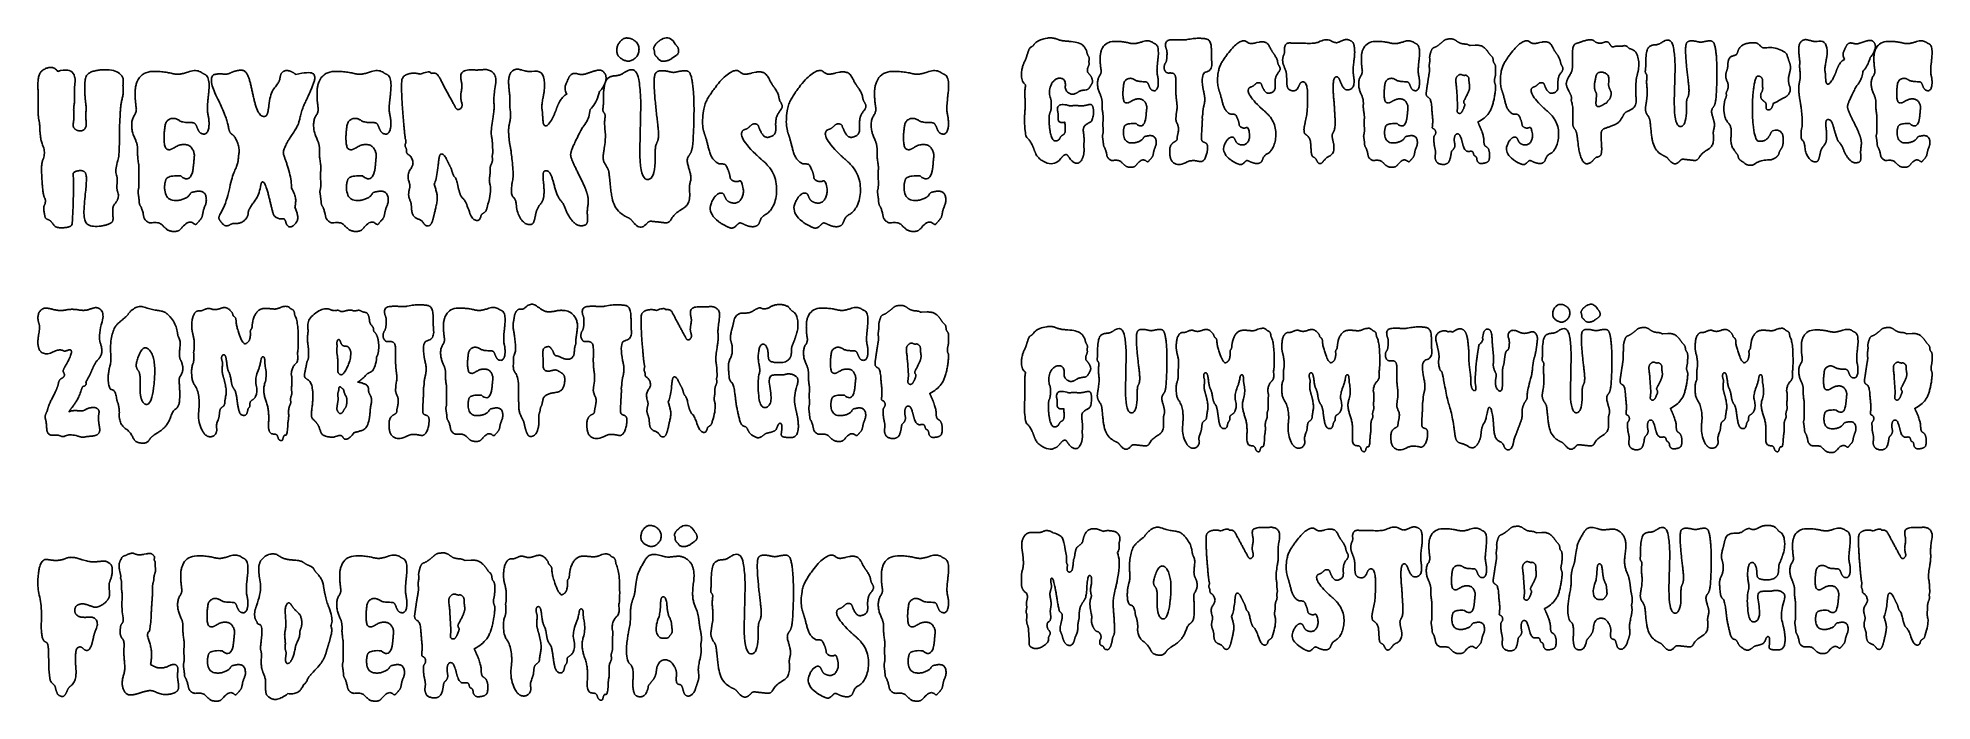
# Model space of a CAD drawing. Header units: millimetres. Extents: x 5 to 265, y 5 to 96.
import ezdxf

# ---------------------------------------------------------------- set-up
doc = ezdxf.new("R2010")
doc.units = ezdxf.units.MM

msp = doc.modelspace()

# ---------------------------------------------------------------- linework, layer by layer
at = {"layer": 'Schnitt'}
for points in [[(86.864, 95.725), (86.812, 95.762), (86.759, 95.796), (86.705, 95.829), (86.651, 95.859), (86.595, 95.888), (86.539, 95.914), (86.482, 95.939), (86.424, 95.962), (86.365, 95.982), (86.306, 96.001), (86.245, 96.017), (86.183, 96.031), (86.12, 96.043), (86.055, 96.053), (85.99, 96.06), (85.924, 96.065), (85.856, 96.068), (85.787, 96.069), (85.717, 96.067), (85.646, 96.06), (85.574, 96.044), (85.5, 96.019), (85.424, 95.986), (85.347, 95.944), (85.269, 95.893), (85.19, 95.833), (85.109, 95.765), (85.026, 95.688), (84.942, 95.602), (84.862, 95.51), (84.788, 95.414), (84.722, 95.314), (84.663, 95.21), (84.611, 95.102), (84.567, 94.99), (84.53, 94.874), (84.501, 94.754), (84.478, 94.631), (84.463, 94.503), (84.457, 94.376), (84.459, 94.254), (84.47, 94.137), (84.49, 94.025), (84.52, 93.918), (84.558, 93.817), (84.605, 93.72), (84.662, 93.628), (84.727, 93.542), (84.802, 93.461), (84.882, 93.384), (84.966, 93.313), (85.053, 93.247), (85.144, 93.186), (85.238, 93.129), (85.336, 93.078), (85.437, 93.033), (85.541, 92.992), (85.649, 92.956), (85.76, 92.925), (85.872, 92.903), (85.984, 92.891), (86.095, 92.891), (86.206, 92.903), (86.316, 92.925), (86.426, 92.959), (86.535, 93.004), (86.643, 93.06), (86.751, 93.128), (86.859, 93.207), (86.982, 93.306), (87.092, 93.41), (87.189, 93.52), (87.273, 93.635), (87.345, 93.756), (87.403, 93.883), (87.448, 94.016), (87.481, 94.154), (87.5, 94.297), (87.507, 94.447), (87.511, 94.591), (87.501, 94.731), (87.477, 94.866), (87.439, 94.997), (87.387, 95.123), (87.321, 95.245), (87.24, 95.362), (87.146, 95.475), (87.037, 95.583), (86.915, 95.687)], [(90.502, 95.838), (90.466, 95.815), (90.431, 95.791), (90.398, 95.768), (90.367, 95.744), (90.336, 95.719), (90.307, 95.694), (90.28, 95.67), (90.254, 95.644), (90.228, 95.619), (90.203, 95.595), (90.177, 95.571), (90.15, 95.547), (90.124, 95.525), (90.097, 95.502), (90.07, 95.481), (90.042, 95.459), (90.014, 95.439), (89.986, 95.419), (89.958, 95.397), (89.928, 95.369), (89.897, 95.337), (89.865, 95.299), (89.831, 95.257), (89.797, 95.209), (89.761, 95.157), (89.725, 95.099), (89.687, 95.036), (89.648, 94.968), (89.612, 94.9), (89.581, 94.836), (89.556, 94.777), (89.538, 94.722), (89.525, 94.672), (89.518, 94.627), (89.517, 94.585), (89.522, 94.549), (89.533, 94.517), (89.549, 94.489), (89.568, 94.462), (89.585, 94.432), (89.6, 94.398), (89.613, 94.361), (89.623, 94.32), (89.632, 94.276), (89.639, 94.229), (89.644, 94.178), (89.647, 94.124), (89.648, 94.066), (89.65, 94.009), (89.654, 93.954), (89.661, 93.903), (89.671, 93.854), (89.683, 93.809), (89.699, 93.767), (89.717, 93.728), (89.738, 93.692), (89.762, 93.659), (89.789, 93.63), (89.816, 93.603), (89.84, 93.579), (89.862, 93.558), (89.881, 93.539), (89.898, 93.524), (89.912, 93.511), (89.924, 93.501), (89.933, 93.494), (89.94, 93.49), (89.944, 93.489), (89.949, 93.485), (89.959, 93.476), (89.973, 93.46), (89.991, 93.437), (90.014, 93.408), (90.042, 93.372), (90.074, 93.33), (90.111, 93.281), (90.152, 93.226), (90.198, 93.165), (90.249, 93.104), (90.306, 93.05), (90.37, 93.003), (90.441, 92.964), (90.518, 92.932), (90.602, 92.908), (90.692, 92.89), (90.788, 92.881), (90.891, 92.878), (91.001, 92.883), (91.112, 92.894), (91.219, 92.91), (91.324, 92.931), (91.424, 92.957), (91.522, 92.989), (91.616, 93.025), (91.707, 93.066), (91.794, 93.113), (91.878, 93.164), (91.959, 93.221), (92.037, 93.279), (92.113, 93.336), (92.188, 93.391), (92.261, 93.444), (92.332, 93.496), (92.402, 93.546), (92.47, 93.594), (92.536, 93.64), (92.6, 93.685), (92.663, 93.728), (92.722, 93.772), (92.774, 93.82), (92.819, 93.872), (92.857, 93.927), (92.889, 93.985), (92.913, 94.048), (92.931, 94.114), (92.943, 94.184), (92.947, 94.257), (92.945, 94.334), (92.938, 94.411), (92.929, 94.483), (92.917, 94.55), (92.902, 94.614), (92.885, 94.672), (92.865, 94.726), (92.843, 94.776), (92.819, 94.821), (92.792, 94.862), (92.762, 94.898), (92.731, 94.931), (92.701, 94.965), (92.673, 94.999), (92.645, 95.033), (92.617, 95.067), (92.591, 95.1), (92.566, 95.134), (92.541, 95.168), (92.517, 95.202), (92.494, 95.236), (92.343, 95.47), (92.183, 95.667), (92.014, 95.827), (91.836, 95.948), (91.649, 96.032), (91.453, 96.078), (91.247, 96.086), (91.033, 96.056), (90.81, 95.989), (90.578, 95.884), (90.539, 95.861)], [(145.753, 84.468), (145.789, 84.472), (145.824, 84.477), (145.859, 84.482), (145.895, 84.489), (145.93, 84.497), (145.966, 84.505), (145.978, 84.347), (145.989, 84.199), (145.998, 84.063), (146.005, 83.938), (146.01, 83.824), (146.014, 83.721), (146.015, 83.629), (146.015, 83.548), (146.014, 83.478), (146.01, 83.419), (146.009, 83.371), (146.007, 83.324), (146.003, 83.279), (145.998, 83.235), (145.991, 83.192), (145.982, 83.151), (145.972, 83.111), (145.961, 83.072), (145.947, 83.034), (145.933, 82.998), (145.916, 82.964), (145.898, 82.931), (145.877, 82.901), (145.855, 82.872), (145.83, 82.846), (145.804, 82.821), (145.775, 82.799), (145.745, 82.778), (145.712, 82.76), (145.678, 82.743), (145.643, 82.727), (145.61, 82.71), (145.579, 82.692), (145.55, 82.672), (145.523, 82.652), (145.497, 82.63), (145.473, 82.608), (145.451, 82.584), (145.431, 82.559), (145.412, 82.533), (145.394, 82.506), (145.377, 82.48), (145.361, 82.453), (145.345, 82.427), (145.329, 82.4), (145.314, 82.373), (145.299, 82.347), (145.284, 82.32), (145.27, 82.294), (145.257, 82.267), (145.215, 82.204), (145.171, 82.147), (145.123, 82.097), (145.072, 82.054), (145.019, 82.018), (144.962, 81.988), (144.902, 81.965), (144.838, 81.948), (144.772, 81.938), (144.703, 81.935), (144.616, 81.935), (144.534, 81.956), (144.455, 81.996), (144.38, 82.055), (144.31, 82.134), (144.243, 82.232), (144.18, 82.35), (144.121, 82.488), (144.067, 82.645), (144.016, 82.821), (143.999, 82.901), (143.982, 82.984), (143.966, 83.067), (143.95, 83.152), (143.936, 83.239), (143.922, 83.327), (143.908, 83.417), (143.895, 83.509), (143.883, 83.602), (143.872, 83.696), (143.861, 83.791), (143.852, 83.885), (143.843, 83.977), (143.835, 84.068), (143.828, 84.159), (143.821, 84.248), (143.816, 84.336), (143.812, 84.423), (143.808, 84.509), (143.805, 84.594), (143.804, 84.677), (143.802, 84.758), (143.802, 84.837), (143.802, 84.914), (143.803, 84.99), (143.804, 85.063), (143.806, 85.134), (143.809, 85.203), (143.812, 85.271), (143.817, 85.336), (143.822, 85.399), (143.829, 85.461), (143.839, 85.522), (143.85, 85.58), (143.864, 85.638), (143.879, 85.693), (143.896, 85.748), (143.916, 85.8), (143.937, 85.851), (143.961, 85.901), (143.984, 85.952), (144.004, 86.009), (144.023, 86.071), (144.039, 86.138), (144.052, 86.211), (144.063, 86.289), (144.071, 86.372), (144.078, 86.461), (144.081, 86.555), (144.082, 86.654), (144.082, 87.23), (144.082, 87.296), (144.079, 87.359), (144.074, 87.42), (144.068, 87.479), (144.06, 87.535), (144.05, 87.589), (144.039, 87.641), (144.026, 87.691), (144.011, 87.739), (143.994, 87.784), (143.931, 87.963), (143.885, 88.145), (143.855, 88.33), (143.841, 88.518), (143.844, 88.709), (143.863, 88.904), (143.899, 89.101), (143.951, 89.302), (144.02, 89.505), (144.105, 89.712), (144.146, 89.79), (144.191, 89.865), (144.238, 89.937), (144.289, 90.006), (144.343, 90.072), (144.4, 90.135), (144.46, 90.194), (144.523, 90.251), (144.589, 90.304), (144.659, 90.355), (144.729, 90.401), (144.799, 90.441), (144.869, 90.475), (144.939, 90.504), (145.008, 90.526), (145.076, 90.543), (145.144, 90.555), (145.212, 90.56), (145.279, 90.56), (145.345, 90.554), (145.484, 90.528), (145.607, 90.485), (145.714, 90.425), (145.806, 90.348), (145.883, 90.255), (145.944, 90.145), (145.989, 90.017), (146.019, 89.873), (146.033, 89.713), (146.032, 89.535), (146.022, 89.385), (146.025, 89.244), (146.043, 89.113), (146.075, 88.992), (146.121, 88.881), (146.181, 88.78), (146.256, 88.688), (146.344, 88.606), (146.447, 88.534), (146.564, 88.471), (146.64, 88.427), (146.717, 88.391), (146.796, 88.365), (146.876, 88.347), (146.957, 88.338), (147.04, 88.338), (147.124, 88.347), (147.209, 88.365), (147.296, 88.391), (147.384, 88.427), (147.42, 88.441), (147.458, 88.458), (147.498, 88.478), (147.54, 88.5), (147.583, 88.524), (147.629, 88.551), (147.676, 88.58), (147.724, 88.611), (147.775, 88.645), (147.827, 88.682), (147.885, 88.718), (147.954, 88.752), (148.033, 88.784), (148.121, 88.813), (148.22, 88.84), (148.33, 88.864), (148.449, 88.886), (148.579, 88.905), (148.719, 88.922), (148.869, 88.937), (148.925, 88.944), (148.98, 88.956), (149.032, 88.974), (149.083, 88.997), (149.132, 89.025), (149.178, 89.059), (149.223, 89.098), (149.266, 89.142), (149.306, 89.192), (149.345, 89.247), (149.382, 89.305), (149.419, 89.363), (149.455, 89.422), (149.49, 89.481), (149.525, 89.54), (149.559, 89.6), (149.592, 89.661), (149.625, 89.722), (149.657, 89.783), (149.688, 89.845), (149.716, 89.908), (149.736, 89.974), (149.75, 90.043), (149.756, 90.114), (149.755, 90.188), (149.747, 90.265), (149.732, 90.344), (149.71, 90.426), (149.68, 90.511), (149.644, 90.598), (149.63, 90.634), (149.615, 90.669), (149.598, 90.704), (149.58, 90.738), (149.561, 90.773), (149.54, 90.807), (149.518, 90.841), (149.495, 90.875), (149.471, 90.909), (149.445, 90.942), (149.418, 90.975), (149.39, 91.01), (149.362, 91.045), (149.333, 91.08), (149.303, 91.116), (149.273, 91.153), (149.242, 91.191), (149.211, 91.229), (149.178, 91.268), (149.146, 91.307), (149.115, 91.35), (149.091, 91.398), (149.073, 91.451), (149.06, 91.51), (149.054, 91.573), (149.054, 91.642), (149.059, 91.717), (149.071, 91.797), (149.089, 91.882), (149.112, 91.972), (149.126, 92.008), (149.139, 92.043), (149.152, 92.079), (149.165, 92.114), (149.179, 92.149), (149.192, 92.185), (149.205, 92.22), (149.219, 92.256), (149.232, 92.291), (149.245, 92.327), (149.258, 92.362), (149.268, 92.397), (149.276, 92.432), (149.282, 92.467), (149.287, 92.501), (149.289, 92.535), (149.289, 92.569), (149.288, 92.603), (149.284, 92.637), (149.278, 92.67), (149.273, 92.704), (149.268, 92.74), (149.266, 92.778), (149.264, 92.817), (149.265, 92.859), (149.267, 92.902), (149.27, 92.946), (149.275, 92.993), (149.281, 93.041), (149.29, 93.091), (149.297, 93.142), (149.3, 93.192), (149.299, 93.242), (149.295, 93.292), (149.287, 93.34), (149.275, 93.389), (149.259, 93.437), (149.24, 93.485), (149.217, 93.532), (149.19, 93.579), (149.162, 93.627), (149.134, 93.678), (149.108, 93.732), (149.083, 93.79), (149.06, 93.85), (149.037, 93.914), (149.015, 93.98), (148.995, 94.05), (148.975, 94.123), (148.957, 94.199), (148.937, 94.277), (148.912, 94.354), (148.882, 94.431), (148.847, 94.508), (148.808, 94.584), (148.763, 94.66), (148.714, 94.737), (148.659, 94.812), (148.6, 94.888), (148.536, 94.964), (148.432, 95.07), (148.308, 95.167), (148.161, 95.254), (147.994, 95.332), (147.805, 95.401), (147.595, 95.461), (147.364, 95.511), (147.111, 95.552), (146.837, 95.584), (146.542, 95.606), (146.471, 95.611), (146.398, 95.616), (146.325, 95.621), (146.251, 95.627), (146.176, 95.634), (146.101, 95.641), (146.024, 95.648), (145.946, 95.656), (145.868, 95.664), (145.789, 95.673), (145.707, 95.683), (145.621, 95.697), (145.531, 95.715), (145.438, 95.736), (145.34, 95.761), (145.238, 95.79), (145.132, 95.822), (145.023, 95.857), (144.909, 95.896), (144.791, 95.939), (144.672, 95.98), (144.551, 96.014), (144.431, 96.042), (144.309, 96.063), (144.188, 96.077), (144.066, 96.085), (143.943, 96.086), (143.82, 96.08), (143.697, 96.068), (143.573, 96.049), (143.303, 96.001), (143.053, 95.945), (142.823, 95.88), (142.612, 95.808), (142.421, 95.728), (142.249, 95.64), (142.096, 95.544), (141.963, 95.44), (141.85, 95.327), (141.756, 95.207), (141.743, 95.19), (141.729, 95.172), (141.716, 95.154), (141.703, 95.136), (141.689, 95.119), (141.676, 95.101), (141.663, 95.083), (141.649, 95.065), (141.636, 95.048), (141.623, 95.03), (141.608, 95.012), (141.589, 94.993), (141.567, 94.973), (141.541, 94.952), (141.512, 94.93), (141.479, 94.908), (141.443, 94.884), (141.403, 94.86), (141.36, 94.835), (141.313, 94.808), (141.265, 94.779), (141.22, 94.743), (141.176, 94.702), (141.135, 94.654), (141.097, 94.601), (141.06, 94.541), (141.026, 94.476), (140.994, 94.404), (140.964, 94.327), (140.936, 94.243), (140.909, 94.157), (140.883, 94.072), (140.857, 93.988), (140.831, 93.905), (140.806, 93.822), (140.78, 93.741), (140.755, 93.66), (140.73, 93.58), (140.706, 93.502), (140.681, 93.424), (140.656, 93.346), (140.629, 93.268), (140.6, 93.191), (140.569, 93.113), (140.537, 93.036), (140.503, 92.958), (140.467, 92.881), (140.429, 92.803), (140.39, 92.726), (140.349, 92.648), (140.308, 92.566), (140.269, 92.475), (140.231, 92.374), (140.196, 92.265), (140.163, 92.147), (140.132, 92.019), (140.103, 91.883), (140.076, 91.737), (140.051, 91.582), (140.027, 91.418), (140.005, 91.161), (140, 90.921), (140.012, 90.698), (140.042, 90.493), (140.088, 90.305), (140.152, 90.134), (140.234, 89.98), (140.332, 89.844), (140.448, 89.725), (140.581, 89.623), (140.56, 89.515), (140.542, 89.404), (140.525, 89.288), (140.511, 89.17), (140.498, 89.047), (140.488, 88.921), (140.481, 88.792), (140.475, 88.659), (140.472, 88.523), (140.471, 88.383), (140.475, 88.294), (140.479, 88.204), (140.482, 88.113), (140.485, 88.021), (140.487, 87.928), (140.489, 87.835), (140.491, 87.74), (140.492, 87.645), (140.493, 87.549), (140.493, 87.452), (140.493, 86.433), (140.492, 86.328), (140.491, 86.228), (140.489, 86.131), (140.486, 86.037), (140.482, 85.948), (140.477, 85.862), (140.471, 85.78), (140.464, 85.702), (140.457, 85.628), (140.448, 85.557), (140.44, 85.488), (140.433, 85.415), (140.428, 85.34), (140.424, 85.263), (140.421, 85.184), (140.419, 85.101), (140.419, 85.017), (140.42, 84.93), (140.423, 84.841), (140.426, 84.749), (140.438, 84.338), (140.455, 83.965), (140.477, 83.631), (140.504, 83.334), (140.537, 83.076), (140.575, 82.855), (140.619, 82.673), (140.667, 82.529), (140.721, 82.423), (140.781, 82.356), (140.848, 82.302), (140.915, 82.239), (140.982, 82.165), (141.05, 82.083), (141.119, 81.99), (141.188, 81.888), (141.257, 81.776), (141.327, 81.654), (141.397, 81.522), (141.468, 81.381), (141.498, 81.318), (141.528, 81.256), (141.558, 81.193), (141.587, 81.129), (141.615, 81.065), (141.642, 81), (141.669, 80.935), (141.695, 80.87), (141.72, 80.804), (141.745, 80.738), (141.769, 80.672), (141.793, 80.608), (141.817, 80.545), (141.84, 80.483), (141.864, 80.422), (141.887, 80.363), (141.91, 80.305), (141.933, 80.249), (141.955, 80.194), (141.977, 80.14), (142.039, 80.022), (142.11, 79.908), (142.19, 79.799), (142.279, 79.693), (142.376, 79.591), (142.483, 79.494), (142.598, 79.4), (142.722, 79.31), (142.855, 79.224), (142.997, 79.143), (143.28, 78.998), (143.552, 78.894), (143.815, 78.828), (144.067, 78.802), (144.31, 78.816), (144.542, 78.869), (144.763, 78.961), (144.975, 79.093), (145.176, 79.264), (145.368, 79.475), (145.398, 79.51), (145.429, 79.546), (145.46, 79.58), (145.49, 79.615), (145.52, 79.65), (145.55, 79.684), (145.579, 79.718), (145.609, 79.752), (145.638, 79.785), (145.667, 79.818), (145.696, 79.851), (145.727, 79.881), (145.758, 79.908), (145.791, 79.934), (145.825, 79.957), (145.859, 79.978), (145.895, 79.997), (145.933, 80.013), (145.971, 80.028), (146.01, 80.04), (146.049, 80.049), (146.087, 80.054), (146.123, 80.055), (146.157, 80.052), (146.19, 80.046), (146.222, 80.035), (146.251, 80.02), (146.28, 80.001), (146.306, 79.978), (146.331, 79.951), (146.356, 79.922), (146.381, 79.892), (146.406, 79.86), (146.431, 79.827), (146.456, 79.794), (146.482, 79.759), (146.507, 79.723), (146.534, 79.686), (146.56, 79.647), (146.586, 79.608), (146.666, 79.497), (146.747, 79.395), (146.828, 79.302), (146.909, 79.218), (146.991, 79.143), (147.073, 79.076), (147.156, 79.019), (147.239, 78.97), (147.322, 78.93), (147.406, 78.899), (147.519, 78.869), (147.629, 78.859), (147.734, 78.869), (147.835, 78.899), (147.932, 78.949), (148.026, 79.019), (148.115, 79.108), (148.2, 79.218), (148.282, 79.348), (148.359, 79.497), (148.389, 79.565), (148.417, 79.634), (148.443, 79.705), (148.467, 79.777), (148.489, 79.852), (148.509, 79.928), (148.527, 80.006), (148.543, 80.086), (148.557, 80.167), (148.569, 80.251), (148.58, 80.333), (148.588, 80.412), (148.595, 80.488), (148.6, 80.561), (148.603, 80.63), (148.604, 80.696), (148.604, 80.759), (148.601, 80.818), (148.597, 80.874), (148.592, 80.926), (148.585, 80.976), (148.58, 81.025), (148.576, 81.071), (148.572, 81.116), (148.569, 81.159), (148.568, 81.2), (148.567, 81.24), (148.567, 81.277), (148.568, 81.313), (148.569, 81.347), (148.572, 81.381), (148.574, 81.417), (148.576, 81.453), (148.578, 81.491), (148.58, 81.53), (148.583, 81.571), (148.585, 81.613), (148.587, 81.656), (148.589, 81.7), (148.592, 81.746), (148.594, 81.794), (148.595, 81.843), (148.596, 81.894), (148.597, 81.947), (148.597, 82.001), (148.597, 82.057), (148.596, 82.115), (148.595, 82.175), (148.594, 82.237), (148.592, 82.3), (148.589, 82.367), (148.584, 82.438), (148.579, 82.515), (148.572, 82.596), (148.564, 82.682), (148.554, 82.774), (148.543, 82.869), (148.531, 82.97), (148.518, 83.076), (148.503, 83.187), (148.491, 83.297), (148.487, 83.401), (148.49, 83.501), (148.501, 83.594), (148.52, 83.682), (148.545, 83.765), (148.579, 83.842), (148.62, 83.913), (148.668, 83.979), (148.725, 84.04), (148.785, 84.096), (148.846, 84.149), (148.907, 84.198), (148.969, 84.245), (149.032, 84.289), (149.095, 84.329), (149.16, 84.367), (149.224, 84.401), (149.29, 84.432), (149.356, 84.461), (149.445, 84.506), (149.526, 84.57), (149.599, 84.653), (149.664, 84.755), (149.722, 84.876), (149.771, 85.016), (149.812, 85.176), (149.845, 85.354), (149.871, 85.551), (149.888, 85.768), (149.891, 85.856), (149.892, 85.942), (149.89, 86.027), (149.886, 86.11), (149.88, 86.192), (149.871, 86.272), (149.859, 86.35), (149.845, 86.427), (149.829, 86.503), (149.81, 86.577), (149.789, 86.646), (149.766, 86.708), (149.739, 86.763), (149.711, 86.811), (149.68, 86.851), (149.647, 86.884), (149.611, 86.909), (149.573, 86.928), (149.532, 86.939), (149.489, 86.942), (149.458, 86.942), (149.426, 86.941), (149.394, 86.938), (149.361, 86.935), (149.328, 86.931), (149.295, 86.926), (149.261, 86.921), (149.227, 86.914), (149.192, 86.906), (149.157, 86.898), (149.121, 86.889), (149.084, 86.88), (149.047, 86.871), (149.009, 86.863), (148.971, 86.854), (148.932, 86.845), (148.892, 86.836), (148.852, 86.827), (148.811, 86.818), (148.769, 86.809), (148.726, 86.801), (148.683, 86.793), (148.64, 86.785), (148.595, 86.777), (148.55, 86.771), (148.504, 86.764), (148.458, 86.758), (148.411, 86.753), (148.363, 86.748), (148.315, 86.743), (148.265, 86.739), (148.214, 86.737), (148.161, 86.737), (148.107, 86.738), (148.051, 86.74), (147.994, 86.744), (147.935, 86.75), (147.875, 86.757), (147.813, 86.766), (147.75, 86.776), (147.685, 86.786), (147.618, 86.793), (147.55, 86.798), (147.48, 86.801), (147.409, 86.801), (147.336, 86.799), (147.262, 86.794), (147.186, 86.787), (147.108, 86.777), (147.029, 86.765), (147.003, 86.761), (146.976, 86.757), (146.95, 86.754), (146.923, 86.751), (146.896, 86.748), (146.87, 86.746), (146.843, 86.745), (146.817, 86.744), (146.79, 86.743), (146.764, 86.743), (146.736, 86.744), (146.707, 86.746), (146.676, 86.749), (146.643, 86.754), (146.608, 86.76), (146.572, 86.767), (146.534, 86.775), (146.494, 86.785), (146.452, 86.797), (146.409, 86.809), (146.167, 86.87), (145.947, 86.91), (145.749, 86.93), (145.572, 86.93), (145.417, 86.909), (145.284, 86.868), (145.173, 86.806), (145.083, 86.724), (145.015, 86.622), (144.969, 86.499), (144.957, 86.452), (144.949, 86.4), (144.945, 86.342), (144.944, 86.279), (144.947, 86.211), (144.953, 86.138), (144.963, 86.059), (144.976, 85.974), (144.993, 85.885), (145.013, 85.79), (145.025, 85.731), (145.035, 85.668), (145.043, 85.601), (145.048, 85.531), (145.052, 85.458), (145.053, 85.381), (145.052, 85.3), (145.048, 85.216), (145.043, 85.128), (145.035, 85.037), (145.033, 84.927), (145.044, 84.829), (145.068, 84.743), (145.106, 84.668), (145.157, 84.605), (145.221, 84.553), (145.299, 84.512), (145.39, 84.484), (145.494, 84.466), (145.611, 84.461), (145.647, 84.461), (145.682, 84.462), (145.718, 84.465)], [(151.208, 83.098), (151.203, 83.054), (151.197, 83.01), (151.19, 82.967), (151.182, 82.925), (151.172, 82.883), (151.162, 82.843), (151.152, 82.804), (151.143, 82.766), (151.136, 82.728), (151.13, 82.692), (151.126, 82.658), (151.123, 82.624), (151.122, 82.591), (151.123, 82.559), (151.125, 82.529), (151.129, 82.5), (151.133, 82.469), (151.138, 82.436), (151.144, 82.399), (151.15, 82.36), (151.156, 82.317), (151.163, 82.271), (151.171, 82.222), (151.178, 82.17), (151.187, 82.115), (151.195, 82.056), (151.204, 81.997), (151.212, 81.938), (151.219, 81.88), (151.225, 81.822), (151.231, 81.766), (151.236, 81.709), (151.241, 81.654), (151.245, 81.599), (151.248, 81.545), (151.251, 81.491), (151.254, 81.439), (151.259, 81.389), (151.267, 81.341), (151.277, 81.295), (151.289, 81.25), (151.304, 81.208), (151.32, 81.168), (151.339, 81.13), (151.36, 81.094), (151.383, 81.059), (151.408, 81.022), (151.434, 80.976), (151.46, 80.923), (151.486, 80.861), (151.514, 80.791), (151.542, 80.712), (151.57, 80.626), (151.6, 80.531), (151.63, 80.428), (151.66, 80.317), (151.669, 80.273), (151.678, 80.23), (151.686, 80.188), (151.694, 80.147), (151.702, 80.107), (151.71, 80.067), (151.717, 80.029), (151.724, 79.991), (151.731, 79.954), (151.738, 79.918), (151.745, 79.884), (151.753, 79.852), (151.761, 79.822), (151.77, 79.794), (151.78, 79.769), (151.79, 79.745), (151.801, 79.724), (151.812, 79.705), (151.825, 79.689), (151.838, 79.674), (151.902, 79.583), (151.969, 79.502), (152.04, 79.432), (152.114, 79.373), (152.192, 79.325), (152.274, 79.289), (152.359, 79.263), (152.448, 79.249), (152.54, 79.246), (152.635, 79.253), (152.795, 79.27), (152.944, 79.277), (153.083, 79.272), (153.213, 79.257), (153.333, 79.231), (153.444, 79.195), (153.544, 79.148), (153.635, 79.09), (153.716, 79.022), (153.788, 78.943), (153.828, 78.903), (153.869, 78.863), (153.911, 78.824), (153.954, 78.784), (153.998, 78.744), (154.043, 78.704), (154.089, 78.664), (154.135, 78.624), (154.183, 78.584), (154.231, 78.544), (154.281, 78.506), (154.335, 78.472), (154.393, 78.441), (154.454, 78.413), (154.519, 78.389), (154.587, 78.369), (154.659, 78.352), (154.734, 78.339), (154.813, 78.329), (154.896, 78.323), (154.978, 78.32), (155.055, 78.319), (155.128, 78.321), (155.197, 78.326), (155.261, 78.334), (155.321, 78.344), (155.376, 78.357), (155.427, 78.372), (155.474, 78.391), (155.516, 78.411), (155.556, 78.435), (155.595, 78.461), (155.634, 78.49), (155.672, 78.521), (155.71, 78.555), (155.747, 78.592), (155.784, 78.632), (155.821, 78.674), (155.857, 78.719), (155.893, 78.766), (156.028, 78.918), (156.159, 79.046), (156.287, 79.15), (156.41, 79.23), (156.53, 79.287), (156.645, 79.319), (156.757, 79.327), (156.864, 79.312), (156.968, 79.273), (157.067, 79.209), (157.119, 79.169), (157.168, 79.136), (157.214, 79.11), (157.257, 79.092), (157.297, 79.082), (157.334, 79.079), (157.369, 79.084), (157.4, 79.096), (157.429, 79.115), (157.455, 79.143), (157.48, 79.174), (157.507, 79.208), (157.536, 79.243), (157.566, 79.279), (157.599, 79.317), (157.633, 79.357), (157.669, 79.398), (157.707, 79.44), (157.746, 79.485), (157.787, 79.53), (157.828, 79.576), (157.865, 79.62), (157.899, 79.663), (157.929, 79.704), (157.956, 79.744), (157.98, 79.782), (158, 79.818), (158.018, 79.853), (158.031, 79.886), (158.042, 79.918), (158.051, 79.951), (158.06, 79.987), (158.07, 80.026), (158.079, 80.069), (158.089, 80.115), (158.099, 80.164), (158.109, 80.217), (158.12, 80.273), (158.131, 80.332), (158.142, 80.395), (158.154, 80.46), (158.169, 80.526), (158.186, 80.594), (158.206, 80.664), (158.228, 80.735), (158.252, 80.808), (158.279, 80.882), (158.308, 80.958), (158.34, 81.036), (158.374, 81.115), (158.407, 81.195), (158.435, 81.278), (158.458, 81.362), (158.475, 81.448), (158.488, 81.536), (158.495, 81.625), (158.498, 81.717), (158.495, 81.81), (158.487, 81.904), (158.474, 82.001), (158.455, 82.095), (158.43, 82.182), (158.399, 82.262), (158.361, 82.334), (158.316, 82.4), (158.265, 82.458), (158.208, 82.51), (158.144, 82.554), (158.074, 82.591), (157.998, 82.621), (157.967, 82.63), (157.936, 82.637), (157.905, 82.644), (157.874, 82.65), (157.843, 82.655), (157.812, 82.659), (157.781, 82.662), (157.75, 82.664), (157.718, 82.665), (157.687, 82.666), (157.656, 82.665), (157.625, 82.664), (157.594, 82.663), (157.563, 82.66), (157.532, 82.658), (157.501, 82.654), (157.47, 82.65), (157.439, 82.645), (157.408, 82.639), (157.377, 82.633), (157.346, 82.626), (157.313, 82.619), (157.28, 82.613), (157.246, 82.606), (157.211, 82.599), (157.175, 82.593), (157.138, 82.586), (157.101, 82.579), (157.062, 82.573), (157.023, 82.566), (156.984, 82.557), (156.946, 82.544), (156.909, 82.525), (156.874, 82.502), (156.84, 82.475), (156.807, 82.442), (156.776, 82.406), (156.746, 82.364), (156.718, 82.318), (156.69, 82.267), (156.656, 82.219), (156.615, 82.171), (156.568, 82.125), (156.515, 82.079), (156.455, 82.034), (156.389, 81.99), (156.316, 81.947), (156.237, 81.905), (156.151, 81.864), (156.059, 81.824), (155.963, 81.786), (155.864, 81.754), (155.764, 81.726), (155.662, 81.703), (155.558, 81.685), (155.451, 81.672), (155.343, 81.664), (155.233, 81.661), (155.121, 81.662), (155.006, 81.669), (154.837, 81.692), (154.683, 81.734), (154.544, 81.796), (154.421, 81.878), (154.314, 81.979), (154.222, 82.099), (154.146, 82.239), (154.085, 82.399), (154.039, 82.578), (154.009, 82.777), (154.001, 82.856), (153.996, 82.934), (153.993, 83.012), (153.992, 83.089), (153.993, 83.164), (153.996, 83.239), (154.001, 83.313), (154.009, 83.386), (154.019, 83.459), (154.031, 83.53), (154.045, 83.598), (154.058, 83.662), (154.071, 83.721), (154.085, 83.775), (154.098, 83.824), (154.111, 83.868), (154.124, 83.907), (154.138, 83.941), (154.151, 83.971), (154.164, 83.995), (154.236, 84.07), (154.327, 84.135), (154.436, 84.191), (154.565, 84.236), (154.713, 84.272), (154.88, 84.298), (155.066, 84.315), (155.27, 84.321), (155.494, 84.318), (155.738, 84.306), (155.926, 84.159), (156.101, 84.057), (156.263, 84), (156.411, 83.986), (156.546, 84.017), (156.668, 84.093), (156.777, 84.212), (156.872, 84.376), (156.954, 84.585), (157.023, 84.837), (157.036, 84.909), (157.048, 84.981), (157.06, 85.054), (157.071, 85.128), (157.081, 85.203), (157.091, 85.279), (157.1, 85.355), (157.108, 85.433), (157.115, 85.511), (157.122, 85.591), (157.129, 85.671), (157.136, 85.751), (157.143, 85.831), (157.151, 85.912), (157.158, 85.992), (157.166, 86.073), (157.174, 86.154), (157.183, 86.236), (157.191, 86.318), (157.2, 86.399), (157.206, 86.482), (157.205, 86.565), (157.198, 86.648), (157.184, 86.733), (157.164, 86.818), (157.138, 86.903), (157.105, 86.99), (157.065, 87.077), (157.02, 87.164), (156.967, 87.253), (156.909, 87.337), (156.845, 87.413), (156.775, 87.48), (156.7, 87.538), (156.618, 87.588), (156.531, 87.629), (156.438, 87.661), (156.34, 87.685), (156.235, 87.7), (156.125, 87.707), (156.013, 87.705), (155.901, 87.697), (155.789, 87.681), (155.679, 87.657), (155.569, 87.626), (155.459, 87.588), (155.351, 87.543), (155.243, 87.491), (155.135, 87.431), (155.029, 87.363), (154.993, 87.342), (154.958, 87.32), (154.922, 87.3), (154.887, 87.28), (154.851, 87.261), (154.816, 87.242), (154.78, 87.225), (154.745, 87.207), (154.709, 87.191), (154.674, 87.175), (154.638, 87.161), (154.6, 87.151), (154.561, 87.144), (154.52, 87.141), (154.477, 87.142), (154.433, 87.146), (154.388, 87.153), (154.341, 87.164), (154.292, 87.179), (154.242, 87.197), (154.193, 87.224), (154.148, 87.264), (154.108, 87.318), (154.072, 87.385), (154.04, 87.466), (154.012, 87.56), (153.988, 87.668), (153.969, 87.789), (153.954, 87.924), (153.943, 88.072), (153.939, 88.14), (153.936, 88.208), (153.933, 88.278), (153.932, 88.349), (153.932, 88.421), (153.932, 88.495), (153.933, 88.57), (153.936, 88.647), (153.939, 88.725), (153.943, 88.804), (153.948, 88.885), (153.954, 88.968), (153.961, 89.055), (153.969, 89.144), (153.979, 89.236), (153.989, 89.33), (154.001, 89.427), (154.014, 89.527), (154.028, 89.629), (154.042, 89.734), (154.062, 89.837), (154.089, 89.934), (154.124, 90.023), (154.167, 90.107), (154.217, 90.183), (154.275, 90.253), (154.341, 90.316), (154.415, 90.372), (154.496, 90.422), (154.585, 90.465), (154.63, 90.482), (154.675, 90.496), (154.72, 90.508), (154.766, 90.517), (154.812, 90.524), (154.859, 90.528), (154.906, 90.53), (154.954, 90.529), (155.002, 90.526), (155.051, 90.521), (155.1, 90.512), (155.151, 90.5), (155.204, 90.485), (155.258, 90.466), (155.314, 90.443), (155.371, 90.417), (155.43, 90.387), (155.49, 90.354), (155.552, 90.317), (155.616, 90.277), (155.686, 90.237), (155.77, 90.201), (155.867, 90.17), (155.977, 90.142), (156.1, 90.119), (156.237, 90.1), (156.386, 90.086), (156.548, 90.075), (156.723, 90.069), (156.912, 90.067), (156.976, 90.065), (157.036, 90.059), (157.09, 90.05), (157.141, 90.036), (157.186, 90.02), (157.227, 89.999), (157.263, 89.974), (157.295, 89.946), (157.322, 89.914), (157.344, 89.878), (157.364, 89.84), (157.383, 89.801), (157.403, 89.761), (157.422, 89.721), (157.441, 89.679), (157.46, 89.636), (157.478, 89.593), (157.496, 89.549), (157.515, 89.503), (157.532, 89.457), (157.551, 89.411), (157.57, 89.366), (157.591, 89.322), (157.612, 89.278), (157.635, 89.236), (157.659, 89.194), (157.684, 89.153), (157.71, 89.113), (157.737, 89.074), (157.765, 89.036), (157.796, 89), (157.83, 88.968), (157.868, 88.938), (157.91, 88.912), (157.956, 88.889), (158.006, 88.87), (158.059, 88.854), (158.116, 88.841), (158.177, 88.832), (158.241, 88.826), (158.314, 88.832), (158.382, 88.851), (158.446, 88.884), (158.504, 88.929), (158.557, 88.986), (158.606, 89.057), (158.649, 89.141), (158.688, 89.237), (158.722, 89.346), (158.751, 89.468), (158.759, 89.527), (158.767, 89.587), (158.773, 89.648), (158.778, 89.711), (158.782, 89.776), (158.784, 89.842), (158.786, 89.91), (158.787, 89.979), (158.786, 90.05), (158.784, 90.122), (158.781, 90.196), (158.776, 90.273), (158.769, 90.352), (158.759, 90.434), (158.748, 90.518), (158.735, 90.605), (158.72, 90.694), (158.703, 90.785), (158.684, 90.879), (158.662, 90.975), (158.642, 91.078), (158.627, 91.19), (158.616, 91.313), (158.609, 91.447), (158.607, 91.59), (158.609, 91.744), (158.616, 91.907), (158.627, 92.081), (158.642, 92.265), (158.662, 92.46), (158.671, 92.544), (158.68, 92.628), (158.689, 92.712), (158.698, 92.796), (158.707, 92.881), (158.716, 92.965), (158.724, 93.049), (158.733, 93.133), (158.742, 93.217), (158.751, 93.302), (158.777, 93.575), (158.792, 93.829), (158.796, 94.063), (158.79, 94.277), (158.773, 94.471), (158.746, 94.644), (158.708, 94.798), (158.659, 94.933), (158.6, 95.047), (158.529, 95.141), (158.507, 95.162), (158.484, 95.183), (158.46, 95.202), (158.436, 95.221), (158.41, 95.238), (158.385, 95.254), (158.358, 95.269), (158.331, 95.283), (158.303, 95.295), (158.275, 95.307), (158.246, 95.319), (158.217, 95.331), (158.187, 95.345), (158.158, 95.36), (158.128, 95.376), (158.098, 95.393), (158.068, 95.412), (158.037, 95.431), (158.006, 95.452), (157.976, 95.473), (157.861, 95.545), (157.739, 95.603), (157.609, 95.645), (157.472, 95.672), (157.327, 95.684), (157.175, 95.681), (157.015, 95.662), (156.848, 95.629), (156.673, 95.581), (156.491, 95.518), (156.366, 95.479), (156.247, 95.445), (156.135, 95.414), (156.03, 95.386), (155.931, 95.362), (155.839, 95.342), (155.754, 95.325), (155.676, 95.312), (155.604, 95.302), (155.538, 95.296), (155.473, 95.293), (155.4, 95.294), (155.32, 95.299), (155.233, 95.307), (155.139, 95.318), (155.038, 95.333), (154.93, 95.352), (154.815, 95.374), (154.693, 95.4), (154.563, 95.429), (154.428, 95.459), (154.288, 95.486), (154.142, 95.51), (153.992, 95.532), (153.838, 95.551), (153.678, 95.567), (153.513, 95.581), (153.344, 95.592), (153.169, 95.6), (152.99, 95.606), (152.707, 95.603), (152.444, 95.577), (152.2, 95.527), (151.976, 95.454), (151.771, 95.357), (151.586, 95.237), (151.42, 95.093), (151.274, 94.925), (151.147, 94.735), (151.04, 94.52), (151.002, 94.427), (150.967, 94.333), (150.936, 94.238), (150.909, 94.143), (150.885, 94.047), (150.865, 93.95), (150.848, 93.853), (150.834, 93.755), (150.825, 93.656), (150.818, 93.557), (150.815, 93.457), (150.812, 93.358), (150.81, 93.259), (150.81, 93.161), (150.81, 93.063), (150.812, 92.966), (150.815, 92.869), (150.818, 92.773), (150.823, 92.677), (150.83, 92.582), (150.837, 92.487), (150.844, 92.393), (150.852, 92.301), (150.861, 92.209), (150.871, 92.119), (150.881, 92.03), (150.892, 91.942), (150.904, 91.855), (150.916, 91.769), (150.929, 91.684), (150.939, 91.6), (150.943, 91.517), (150.939, 91.434), (150.929, 91.351), (150.913, 91.269), (150.889, 91.187), (150.859, 91.106), (150.823, 91.025), (150.78, 90.944), (150.73, 90.864), (150.675, 90.782), (150.626, 90.694), (150.583, 90.601), (150.545, 90.503), (150.514, 90.399), (150.488, 90.29), (150.468, 90.176), (150.453, 90.056), (150.445, 89.931), (150.442, 89.801), (150.444, 89.669), (150.452, 89.538), (150.465, 89.41), (150.483, 89.283), (150.505, 89.158), (150.534, 89.035), (150.567, 88.914), (150.605, 88.794), (150.648, 88.676), (150.697, 88.56), (150.746, 88.448), (150.791, 88.342), (150.833, 88.242), (150.87, 88.149), (150.904, 88.061), (150.935, 87.98), (150.961, 87.905), (150.984, 87.837), (151.003, 87.774), (151.018, 87.718), (151.026, 87.682), (151.034, 87.646), (151.041, 87.609), (151.048, 87.571), (151.054, 87.532), (151.059, 87.493), (151.064, 87.453), (151.068, 87.413), (151.071, 87.372), (151.073, 87.33), (151.075, 87.287), (151.077, 87.241), (151.078, 87.192), (151.079, 87.14), (151.079, 87.086), (151.079, 87.03), (151.078, 86.97), (151.077, 86.908), (151.075, 86.843), (151.073, 86.776), (151.072, 86.704), (151.074, 86.623), (151.078, 86.535), (151.084, 86.439), (151.093, 86.336), (151.104, 86.224), (151.117, 86.105), (151.134, 85.978), (151.152, 85.844), (151.173, 85.701), (151.185, 85.619), (151.196, 85.538), (151.205, 85.461), (151.212, 85.386), (151.217, 85.314), (151.221, 85.244), (151.223, 85.177), (151.223, 85.113), (151.221, 85.051), (151.217, 84.992), (151.213, 84.939), (151.209, 84.884), (151.206, 84.829), (151.203, 84.773), (151.201, 84.715), (151.199, 84.657), (151.197, 84.598), (151.196, 84.539), (151.195, 84.478), (151.195, 84.416), (151.217, 83.286), (151.217, 83.238), (151.215, 83.191), (151.212, 83.144)], [(165.619, 91.49), (165.754, 91.575), (165.869, 91.679), (165.964, 91.8), (166.038, 91.94), (166.091, 92.098), (166.124, 92.274), (166.137, 92.469), (166.13, 92.681), (166.121, 92.787), (166.114, 92.893), (166.107, 92.998), (166.101, 93.103), (166.096, 93.208), (166.092, 93.311), (166.089, 93.415), (166.087, 93.518), (166.086, 93.621), (166.085, 93.723), (166.085, 93.824), (166.085, 93.925), (166.083, 94.024), (166.082, 94.123), (166.08, 94.221), (166.077, 94.318), (166.075, 94.414), (166.071, 94.51), (166.067, 94.604), (166.063, 94.698), (166.049, 94.889), (166.025, 95.065), (165.991, 95.226), (165.946, 95.371), (165.892, 95.501), (165.827, 95.615), (165.751, 95.714), (165.666, 95.797), (165.571, 95.864), (165.465, 95.916), (165.42, 95.929), (165.365, 95.942), (165.3, 95.954), (165.226, 95.966), (165.141, 95.977), (165.046, 95.988), (164.941, 95.999), (164.827, 96.009), (164.702, 96.018), (164.568, 96.027), (164.423, 96.033), (164.27, 96.034), (164.108, 96.03), (163.937, 96.02), (163.756, 96.005), (163.566, 95.985), (163.368, 95.959), (163.16, 95.928), (162.943, 95.892), (162.717, 95.85), (162.648, 95.838), (162.575, 95.827), (162.496, 95.819), (162.412, 95.813), (162.324, 95.808), (162.231, 95.806), (162.133, 95.806), (162.03, 95.807), (161.922, 95.811), (161.809, 95.817), (161.694, 95.823), (161.579, 95.828), (161.465, 95.832), (161.352, 95.834), (161.238, 95.836), (161.126, 95.837), (161.013, 95.836), (160.901, 95.834), (160.79, 95.832), (160.679, 95.828), (160.506, 95.817), (160.352, 95.794), (160.215, 95.759), (160.097, 95.711), (159.997, 95.65), (159.916, 95.578), (159.852, 95.493), (159.807, 95.395), (159.779, 95.285), (159.77, 95.163), (159.771, 95.132), (159.772, 95.1), (159.773, 95.069), (159.776, 95.037), (159.779, 95.005), (159.782, 94.973), (159.787, 94.94), (159.792, 94.908), (159.797, 94.875), (159.804, 94.842), (159.811, 94.808), (159.819, 94.773), (159.829, 94.738), (159.839, 94.702), (159.851, 94.664), (159.863, 94.626), (159.877, 94.587), (159.892, 94.547), (159.908, 94.507), (159.925, 94.465), (159.942, 94.418), (159.956, 94.363), (159.967, 94.298), (159.975, 94.224), (159.981, 94.141), (159.984, 94.049), (159.984, 93.948), (159.982, 93.837), (159.977, 93.718), (159.97, 93.59), (159.969, 93.532), (159.968, 93.476), (159.966, 93.42), (159.963, 93.365), (159.959, 93.31), (159.954, 93.256), (159.948, 93.203), (159.941, 93.15), (159.934, 93.098), (159.925, 93.047), (159.916, 92.996), (159.904, 92.947), (159.89, 92.899), (159.874, 92.852), (159.856, 92.806), (159.836, 92.761), (159.815, 92.717), (159.791, 92.675), (159.765, 92.633), (159.737, 92.593), (159.71, 92.551), (159.685, 92.506), (159.664, 92.457), (159.645, 92.405), (159.629, 92.349), (159.616, 92.29), (159.606, 92.227), (159.599, 92.16), (159.595, 92.09), (159.593, 92.017), (159.596, 91.943), (159.603, 91.871), (159.615, 91.802), (159.632, 91.736), (159.654, 91.673), (159.681, 91.612), (159.713, 91.554), (159.749, 91.499), (159.79, 91.446), (159.837, 91.396), (159.862, 91.363), (159.894, 91.334), (159.931, 91.31), (159.975, 91.29), (160.025, 91.274), (160.081, 91.263), (160.144, 91.257), (160.213, 91.254), (160.288, 91.257), (160.369, 91.263), (160.4, 91.263), (160.431, 91.263), (160.462, 91.262), (160.493, 91.261), (160.524, 91.26), (160.555, 91.259), (160.586, 91.258), (160.617, 91.256), (160.648, 91.254), (160.679, 91.252), (160.71, 91.248), (160.742, 91.241), (160.775, 91.23), (160.808, 91.217), (160.842, 91.199), (160.877, 91.179), (160.912, 91.155), (160.948, 91.128), (160.985, 91.098), (161.022, 91.064), (161.058, 91.021), (161.09, 90.963), (161.118, 90.89), (161.143, 90.801), (161.164, 90.698), (161.18, 90.58), (161.194, 90.446), (161.203, 90.298), (161.209, 90.134), (161.211, 89.956), (161.211, 89.876), (161.21, 89.795), (161.21, 89.713), (161.209, 89.63), (161.208, 89.546), (161.207, 89.461), (161.205, 89.376), (161.204, 89.289), (161.202, 89.202), (161.2, 89.114), (161.198, 89.025), (161.197, 88.934), (161.197, 88.843), (161.198, 88.75), (161.2, 88.657), (161.202, 88.562), (161.206, 88.466), (161.21, 88.369), (161.215, 88.271), (161.222, 88.172), (161.229, 88.073), (161.236, 87.974), (161.245, 87.877), (161.254, 87.78), (161.263, 87.685), (161.274, 87.59), (161.285, 87.496), (161.296, 87.403), (161.308, 87.311), (161.321, 87.219), (161.334, 87.127), (161.344, 87.03), (161.351, 86.93), (161.357, 86.826), (161.36, 86.718), (161.361, 86.606), (161.36, 86.491), (161.357, 86.372), (161.351, 86.249), (161.344, 86.122), (161.255, 85.591), (161.25, 85.541), (161.246, 85.491), (161.241, 85.438), (161.235, 85.385), (161.23, 85.33), (161.224, 85.274), (161.218, 85.217), (161.212, 85.158), (161.206, 85.098), (161.2, 85.037), (161.196, 84.973), (161.197, 84.906), (161.205, 84.835), (161.217, 84.76), (161.236, 84.682), (161.259, 84.601), (161.289, 84.516), (161.324, 84.427), (161.364, 84.335), (161.41, 84.239), (161.451, 84.153), (161.485, 84.062), (161.513, 83.966), (161.534, 83.867), (161.549, 83.763), (161.556, 83.654), (161.557, 83.541), (161.552, 83.424), (161.54, 83.302), (161.521, 83.175), (161.512, 83.123), (161.503, 83.07), (161.493, 83.019), (161.484, 82.968), (161.474, 82.918), (161.464, 82.868), (161.453, 82.819), (161.443, 82.771), (161.432, 82.724), (161.421, 82.677), (161.411, 82.631), (161.401, 82.585), (161.393, 82.54), (161.386, 82.496), (161.38, 82.453), (161.375, 82.41), (161.371, 82.367), (161.368, 82.326), (161.366, 82.285), (161.366, 82.245), (161.363, 82.193), (161.356, 82.145), (161.344, 82.099), (161.327, 82.057), (161.305, 82.018), (161.278, 81.982), (161.246, 81.949), (161.21, 81.919), (161.168, 81.892), (161.122, 81.868), (161.099, 81.855), (161.076, 81.841), (161.053, 81.827), (161.028, 81.813), (161.003, 81.799), (160.977, 81.784), (160.951, 81.77), (160.923, 81.755), (160.896, 81.739), (160.867, 81.724), (160.838, 81.706), (160.807, 81.684), (160.775, 81.657), (160.741, 81.625), (160.707, 81.588), (160.67, 81.547), (160.633, 81.502), (160.594, 81.451), (160.554, 81.396), (160.513, 81.336), (160.474, 81.267), (160.44, 81.181), (160.413, 81.08), (160.392, 80.964), (160.377, 80.832), (160.368, 80.685), (160.365, 80.522), (160.367, 80.344), (160.376, 80.15), (160.391, 79.94), (160.406, 79.824), (160.426, 79.713), (160.451, 79.609), (160.479, 79.511), (160.513, 79.42), (160.55, 79.334), (160.592, 79.255), (160.639, 79.182), (160.69, 79.115), (160.745, 79.054), (160.893, 78.926), (161.053, 78.827), (161.225, 78.756), (161.408, 78.714), (161.604, 78.7), (161.812, 78.714), (162.031, 78.756), (162.263, 78.827), (162.506, 78.926), (162.762, 79.054), (162.87, 79.103), (162.983, 79.144), (163.101, 79.178), (163.223, 79.203), (163.349, 79.22), (163.48, 79.23), (163.615, 79.231), (163.754, 79.224), (163.898, 79.21), (164.047, 79.187), (164.095, 79.178), (164.143, 79.169), (164.19, 79.16), (164.237, 79.152), (164.282, 79.143), (164.327, 79.134), (164.372, 79.125), (164.416, 79.116), (164.459, 79.107), (164.501, 79.098), (164.543, 79.091), (164.585, 79.088), (164.626, 79.088), (164.668, 79.091), (164.709, 79.098), (164.75, 79.109), (164.79, 79.123), (164.831, 79.141), (164.871, 79.162), (164.911, 79.187), (164.98, 79.242), (165.047, 79.308), (165.11, 79.387), (165.17, 79.478), (165.227, 79.58), (165.281, 79.695), (165.331, 79.821), (165.379, 79.96), (165.424, 80.11), (165.465, 80.273), (165.478, 80.343), (165.489, 80.413), (165.5, 80.482), (165.509, 80.551), (165.518, 80.619), (165.525, 80.686), (165.531, 80.753), (165.536, 80.819), (165.54, 80.884), (165.543, 80.949), (165.544, 81.011), (165.544, 81.071), (165.542, 81.128), (165.539, 81.183), (165.534, 81.234), (165.528, 81.282), (165.52, 81.328), (165.511, 81.37), (165.5, 81.41), (165.487, 81.447), (165.471, 81.482), (165.451, 81.515), (165.425, 81.547), (165.395, 81.578), (165.36, 81.608), (165.32, 81.636), (165.275, 81.663), (165.225, 81.688), (165.17, 81.712), (165.11, 81.735), (165.084, 81.744), (165.059, 81.753), (165.034, 81.763), (165.009, 81.772), (164.986, 81.782), (164.963, 81.792), (164.941, 81.803), (164.919, 81.813), (164.898, 81.824), (164.878, 81.835), (164.858, 81.847), (164.84, 81.863), (164.823, 81.881), (164.807, 81.902), (164.792, 81.926), (164.778, 81.953), (164.765, 81.983), (164.754, 82.016), (164.743, 82.051), (164.734, 82.09), (164.726, 82.138), (164.72, 82.205), (164.717, 82.289), (164.716, 82.391), (164.717, 82.511), (164.72, 82.648), (164.726, 82.803), (164.734, 82.976), (164.744, 83.167), (164.756, 83.375), (164.76, 83.464), (164.765, 83.553), (164.77, 83.644), (164.775, 83.735), (164.781, 83.826), (164.786, 83.919), (164.792, 84.012), (164.798, 84.105), (164.805, 84.199), (164.811, 84.294), (164.817, 84.39), (164.822, 84.485), (164.826, 84.579), (164.829, 84.674), (164.831, 84.768), (164.831, 84.862), (164.831, 84.956), (164.829, 85.05), (164.826, 85.143), (164.822, 85.236), (164.839, 85.319), (164.854, 85.4), (164.868, 85.479), (164.879, 85.555), (164.889, 85.629), (164.897, 85.701), (164.903, 85.771), (164.907, 85.839), (164.91, 85.904), (164.911, 85.967), (164.912, 86.031), (164.916, 86.099), (164.923, 86.171), (164.932, 86.247), (164.944, 86.327), (164.959, 86.411), (164.976, 86.499), (164.996, 86.591), (165.019, 86.687), (165.044, 86.787), (165.069, 86.888), (165.091, 86.988), (165.111, 87.086), (165.127, 87.183), (165.141, 87.277), (165.152, 87.371), (165.16, 87.463), (165.165, 87.553), (165.167, 87.642), (165.166, 87.729), (165.162, 87.817), (165.156, 87.91), (165.146, 88.007), (165.134, 88.108), (165.119, 88.214), (165.101, 88.323), (165.08, 88.437), (165.056, 88.555), (165.029, 88.677), (165, 88.804), (164.919, 89.256), (164.862, 89.665), (164.83, 90.031), (164.822, 90.353), (164.839, 90.632), (164.88, 90.867), (164.945, 91.059), (165.035, 91.207), (165.149, 91.312), (165.288, 91.374), (165.464, 91.423)], [(174.823, 89.307), (174.825, 89.351), (174.826, 89.397), (174.827, 89.443), (174.826, 89.492), (174.825, 89.542), (174.823, 89.593), (174.82, 89.646), (174.816, 89.701), (174.812, 89.758), (174.81, 89.818), (174.809, 89.881), (174.81, 89.947), (174.813, 90.017), (174.817, 90.089), (174.823, 90.165), (174.83, 90.243), (174.839, 90.325), (174.849, 90.41), (174.862, 90.496), (174.88, 90.581), (174.903, 90.664), (174.93, 90.747), (174.962, 90.828), (174.999, 90.909), (175.04, 90.988), (175.086, 91.066), (175.137, 91.143), (175.192, 91.219), (175.247, 91.292), (175.297, 91.361), (175.341, 91.425), (175.38, 91.485), (175.414, 91.54), (175.442, 91.591), (175.465, 91.638), (175.483, 91.68), (175.495, 91.717), (175.503, 91.751), (175.506, 91.781), (175.508, 91.812), (175.509, 91.842), (175.508, 91.871), (175.505, 91.9), (175.501, 91.929), (175.496, 91.957), (175.488, 91.985), (175.48, 92.012), (175.469, 92.039), (175.458, 92.065), (175.445, 92.093), (175.432, 92.12), (175.418, 92.149), (175.403, 92.177), (175.387, 92.206), (175.37, 92.236), (175.352, 92.266), (175.334, 92.296), (175.314, 92.327), (175.295, 92.36), (175.276, 92.396), (175.258, 92.437), (175.242, 92.481), (175.226, 92.529), (175.211, 92.581), (175.196, 92.636), (175.183, 92.695), (175.171, 92.758), (175.159, 92.825), (175.145, 92.896), (175.126, 92.97), (175.101, 93.048), (175.07, 93.13), (175.034, 93.216), (174.993, 93.305), (174.946, 93.398), (174.893, 93.495), (174.835, 93.596), (174.771, 93.701), (174.74, 93.745), (174.709, 93.79), (174.677, 93.835), (174.646, 93.881), (174.613, 93.928), (174.581, 93.974), (174.549, 94.022), (174.516, 94.069), (174.483, 94.117), (174.45, 94.166), (174.417, 94.215), (174.384, 94.267), (174.351, 94.32), (174.319, 94.375), (174.287, 94.432), (174.255, 94.49), (174.223, 94.551), (174.191, 94.613), (174.16, 94.676), (174.129, 94.742), (174.066, 94.865), (174.002, 94.978), (173.936, 95.08), (173.868, 95.171), (173.799, 95.252), (173.729, 95.322), (173.656, 95.381), (173.583, 95.43), (173.508, 95.468), (173.431, 95.495), (173.353, 95.516), (173.276, 95.532), (173.199, 95.544), (173.122, 95.552), (173.046, 95.556), (172.969, 95.557), (172.893, 95.553), (172.817, 95.545), (172.742, 95.533), (172.666, 95.518), (172.267, 95.429), (172.222, 95.416), (172.172, 95.403), (172.12, 95.39), (172.064, 95.377), (172.004, 95.365), (171.942, 95.353), (171.876, 95.341), (171.807, 95.33), (171.734, 95.318), (171.658, 95.307), (171.581, 95.299), (171.505, 95.299), (171.43, 95.305), (171.357, 95.318), (171.284, 95.337), (171.213, 95.364), (171.142, 95.398), (171.073, 95.438), (171.005, 95.485), (170.938, 95.54), (170.859, 95.603), (170.774, 95.65), (170.682, 95.681), (170.583, 95.696), (170.478, 95.695), (170.366, 95.678), (170.248, 95.645), (170.123, 95.596), (169.991, 95.532), (169.852, 95.451), (169.709, 95.356), (169.563, 95.246), (169.415, 95.123), (169.264, 94.987), (169.11, 94.836), (168.954, 94.672), (168.794, 94.494), (168.633, 94.302), (168.468, 94.097), (168.301, 93.878), (168.213, 93.762), (168.127, 93.647), (168.043, 93.531), (167.961, 93.415), (167.88, 93.299), (167.801, 93.182), (167.724, 93.066), (167.649, 92.949), (167.575, 92.832), (167.504, 92.715), (167.435, 92.595), (167.371, 92.472), (167.311, 92.345), (167.255, 92.215), (167.204, 92.08), (167.158, 91.942), (167.116, 91.8), (167.078, 91.654), (167.045, 91.505), (167.016, 91.352), (166.98, 91.091), (166.953, 90.839), (166.934, 90.598), (166.924, 90.366), (166.922, 90.144), (166.928, 89.932), (166.943, 89.729), (166.966, 89.537), (166.998, 89.354), (167.038, 89.18), (167.052, 89.127), (167.066, 89.075), (167.08, 89.023), (167.095, 88.971), (167.11, 88.92), (167.126, 88.869), (167.142, 88.819), (167.159, 88.769), (167.176, 88.72), (167.193, 88.671), (167.211, 88.62), (167.23, 88.566), (167.248, 88.507), (167.268, 88.446), (167.287, 88.38), (167.308, 88.31), (167.328, 88.237), (167.349, 88.16), (167.371, 88.079), (167.393, 87.995), (167.415, 87.907), (167.439, 87.816), (167.463, 87.722), (167.488, 87.624), (167.515, 87.524), (167.542, 87.42), (167.57, 87.314), (167.598, 87.204), (167.628, 87.091), (167.659, 86.976), (167.692, 86.86), (167.729, 86.749), (167.77, 86.641), (167.815, 86.538), (167.864, 86.438), (167.917, 86.343), (167.973, 86.251), (168.034, 86.164), (168.099, 86.08), (168.168, 86.001), (168.239, 85.927), (168.308, 85.861), (168.376, 85.803), (168.443, 85.752), (168.509, 85.71), (168.574, 85.675), (168.637, 85.648), (168.7, 85.628), (168.762, 85.617), (168.822, 85.613), (168.881, 85.612), (168.937, 85.611), (168.99, 85.609), (169.042, 85.606), (169.091, 85.602), (169.137, 85.597), (169.181, 85.591), (169.223, 85.584), (169.262, 85.577), (169.298, 85.569), (169.33, 85.555), (169.362, 85.532), (169.395, 85.5), (169.429, 85.459), (169.465, 85.408), (169.5, 85.348), (169.537, 85.278), (169.575, 85.2), (169.613, 85.112), (169.653, 85.015), (169.67, 84.974), (169.687, 84.934), (169.704, 84.893), (169.72, 84.851), (169.736, 84.81), (169.751, 84.767), (169.766, 84.725), (169.78, 84.681), (169.794, 84.638), (169.808, 84.594), (169.821, 84.549), (169.833, 84.504), (169.844, 84.46), (169.854, 84.415), (169.863, 84.369), (169.872, 84.324), (169.879, 84.278), (169.886, 84.232), (169.892, 84.186), (169.897, 84.139), (169.904, 84.094), (169.919, 84.05), (169.94, 84.008), (169.967, 83.967), (170.002, 83.929), (170.043, 83.892), (170.09, 83.857), (170.145, 83.824), (170.206, 83.792), (170.273, 83.763), (170.343, 83.737), (170.411, 83.717), (170.476, 83.703), (170.539, 83.695), (170.6, 83.693), (170.659, 83.697), (170.715, 83.708), (170.77, 83.724), (170.822, 83.746), (170.872, 83.774), (170.928, 83.793), (170.981, 83.788), (171.032, 83.759), (171.081, 83.706), (171.126, 83.63), (171.169, 83.529), (171.21, 83.405), (171.247, 83.256), (171.282, 83.084), (171.315, 82.887), (171.324, 82.773), (171.327, 82.66), (171.323, 82.55), (171.311, 82.441), (171.293, 82.333), (171.267, 82.228), (171.234, 82.124), (171.194, 82.022), (171.147, 81.922), (171.093, 81.824), (171.033, 81.732), (170.967, 81.65), (170.896, 81.579), (170.82, 81.519), (170.739, 81.469), (170.652, 81.43), (170.56, 81.402), (170.462, 81.384), (170.359, 81.377), (170.251, 81.381), (170.207, 81.386), (170.164, 81.392), (170.121, 81.4), (170.079, 81.409), (170.038, 81.419), (169.997, 81.431), (169.957, 81.444), (169.918, 81.459), (169.879, 81.474), (169.841, 81.491), (169.805, 81.509), (169.77, 81.527), (169.737, 81.545), (169.706, 81.562), (169.678, 81.58), (169.651, 81.598), (169.626, 81.616), (169.604, 81.633), (169.583, 81.651), (169.564, 81.669), (169.547, 81.687), (169.53, 81.706), (169.513, 81.727), (169.497, 81.748), (169.481, 81.771), (169.466, 81.795), (169.451, 81.82), (169.437, 81.846), (169.423, 81.873), (169.409, 81.901), (169.395, 81.931), (169.381, 81.962), (169.366, 81.994), (169.351, 82.027), (169.334, 82.062), (169.317, 82.098), (169.3, 82.136), (169.281, 82.174), (169.263, 82.214), (169.243, 82.256), (169.221, 82.296), (169.196, 82.332), (169.166, 82.363), (169.133, 82.391), (169.096, 82.414), (169.055, 82.433), (169.011, 82.447), (168.963, 82.458), (168.911, 82.464), (168.855, 82.466), (168.818, 82.464), (168.779, 82.456), (168.738, 82.442), (168.694, 82.424), (168.647, 82.4), (168.599, 82.371), (168.547, 82.336), (168.494, 82.296), (168.437, 82.251), (168.379, 82.2), (168.319, 82.144), (168.261, 82.079), (168.204, 82.007), (168.148, 81.928), (168.093, 81.84), (168.04, 81.746), (167.987, 81.644), (167.936, 81.534), (167.885, 81.417), (167.836, 81.292), (167.776, 81.097), (167.748, 80.904), (167.751, 80.711), (167.786, 80.519), (167.852, 80.328), (167.95, 80.138), (168.079, 79.949), (168.24, 79.76), (168.432, 79.573), (168.656, 79.386), (168.722, 79.334), (168.79, 79.284), (168.857, 79.235), (168.925, 79.188), (168.994, 79.143), (169.063, 79.099), (169.132, 79.058), (169.202, 79.018), (169.272, 78.98), (169.343, 78.943), (169.413, 78.909), (169.481, 78.876), (169.547, 78.846), (169.612, 78.817), (169.675, 78.791), (169.736, 78.766), (169.796, 78.744), (169.853, 78.723), (169.909, 78.705), (169.963, 78.688), (170.017, 78.677), (170.072, 78.674), (170.129, 78.679), (170.186, 78.692), (170.246, 78.713), (170.306, 78.743), (170.368, 78.781), (170.431, 78.827), (170.496, 78.881), (170.561, 78.943), (170.583, 78.965), (170.606, 78.987), (170.628, 79.009), (170.65, 79.03), (170.672, 79.051), (170.694, 79.072), (170.716, 79.093), (170.739, 79.113), (170.761, 79.134), (170.783, 79.154), (170.805, 79.172), (170.828, 79.189), (170.85, 79.203), (170.873, 79.214), (170.896, 79.223), (170.92, 79.23), (170.943, 79.234), (170.967, 79.235), (170.991, 79.235), (171.016, 79.231), (171.041, 79.226), (171.067, 79.219), (171.095, 79.211), (171.124, 79.201), (171.154, 79.19), (171.186, 79.177), (171.219, 79.162), (171.253, 79.146), (171.289, 79.129), (171.326, 79.109), (171.364, 79.09), (171.403, 79.07), (171.443, 79.052), (171.484, 79.033), (171.525, 79.015), (171.568, 78.998), (171.611, 78.981), (171.655, 78.964), (171.701, 78.948), (171.747, 78.932), (171.794, 78.917), (171.841, 78.903), (171.889, 78.891), (171.938, 78.879), (171.988, 78.868), (172.038, 78.859), (172.089, 78.851), (172.14, 78.844), (172.192, 78.837), (172.245, 78.832), (172.298, 78.829), (172.349, 78.828), (172.4, 78.83), (172.449, 78.834), (172.497, 78.841), (172.544, 78.85), (172.59, 78.861), (172.635, 78.875), (172.679, 78.891), (172.722, 78.91), (172.762, 78.93), (172.8, 78.952), (172.835, 78.974), (172.867, 78.997), (172.896, 79.021), (172.922, 79.046), (172.946, 79.071), (172.966, 79.098), (172.984, 79.125), (172.999, 79.154), (173.013, 79.184), (173.028, 79.218), (173.045, 79.256), (173.063, 79.297), (173.082, 79.342), (173.102, 79.39), (173.124, 79.442), (173.148, 79.498), (173.172, 79.557), (173.198, 79.619), (173.227, 79.682), (173.261, 79.743), (173.3, 79.801), (173.343, 79.857), (173.392, 79.91), (173.445, 79.961), (173.504, 80.009), (173.567, 80.055), (173.635, 80.099), (173.708, 80.14), (173.804, 80.189), (173.897, 80.249), (173.988, 80.319), (174.076, 80.399), (174.162, 80.489), (174.245, 80.589), (174.325, 80.7), (174.403, 80.82), (174.478, 80.951), (174.55, 81.093), (174.633, 81.277), (174.706, 81.468), (174.768, 81.666), (174.819, 81.869), (174.86, 82.079), (174.89, 82.294), (174.91, 82.516), (174.918, 82.745), (174.917, 82.979), (174.904, 83.22), (174.879, 83.457), (174.84, 83.689), (174.787, 83.916), (174.72, 84.138), (174.638, 84.355), (174.543, 84.568), (174.433, 84.775), (174.309, 84.978), (174.17, 85.176), (174.018, 85.369), (173.947, 85.448), (173.876, 85.525), (173.804, 85.6), (173.733, 85.674), (173.661, 85.746), (173.589, 85.816), (173.516, 85.884), (173.444, 85.951), (173.371, 86.015), (173.298, 86.078), (173.226, 86.14), (173.156, 86.2), (173.087, 86.26), (173.021, 86.319), (172.957, 86.377), (172.895, 86.434), (172.835, 86.491), (172.777, 86.546), (172.721, 86.601), (172.666, 86.654), (172.392, 86.926), (172.144, 87.184), (171.924, 87.428), (171.73, 87.658), (171.564, 87.873), (171.425, 88.074), (171.312, 88.261), (171.227, 88.434), (171.169, 88.593), (171.137, 88.737), (171.131, 88.806), (171.13, 88.871), (171.135, 88.932), (171.145, 88.989), (171.16, 89.042), (171.18, 89.091), (171.206, 89.136), (171.237, 89.177), (171.273, 89.214), (171.315, 89.247), (171.338, 89.26), (171.362, 89.273), (171.388, 89.287), (171.416, 89.3), (171.445, 89.313), (171.476, 89.327), (171.508, 89.34), (171.542, 89.353), (171.577, 89.366), (171.614, 89.38), (171.651, 89.394), (171.689, 89.411), (171.726, 89.43), (171.763, 89.451), (171.799, 89.474), (171.836, 89.499), (171.872, 89.527), (171.908, 89.557), (171.944, 89.589), (171.979, 89.623), (171.998, 89.642), (172.018, 89.661), (172.04, 89.681), (172.063, 89.701), (172.087, 89.723), (172.114, 89.746), (172.142, 89.769), (172.171, 89.794), (172.202, 89.819), (172.234, 89.845), (172.269, 89.87), (172.306, 89.89), (172.347, 89.907), (172.39, 89.919), (172.436, 89.928), (172.486, 89.933), (172.537, 89.933), (172.592, 89.93), (172.65, 89.923), (172.711, 89.912), (172.745, 89.905), (172.778, 89.894), (172.808, 89.879), (172.837, 89.86), (172.863, 89.837), (172.887, 89.809), (172.91, 89.777), (172.93, 89.741), (172.949, 89.701), (172.965, 89.657), (172.982, 89.609), (173, 89.56), (173.019, 89.509), (173.04, 89.456), (173.062, 89.402), (173.086, 89.346), (173.112, 89.288), (173.139, 89.228), (173.168, 89.166), (173.198, 89.103), (173.23, 89.04), (173.264, 88.979), (173.299, 88.921), (173.336, 88.865), (173.375, 88.812), (173.416, 88.761), (173.459, 88.713), (173.503, 88.667), (173.549, 88.623), (173.597, 88.582), (173.648, 88.546), (173.702, 88.517), (173.761, 88.496), (173.824, 88.483), (173.891, 88.477), (173.961, 88.478), (174.036, 88.487), (174.115, 88.504), (174.197, 88.528), (174.284, 88.56), (174.381, 88.598), (174.468, 88.643), (174.546, 88.694), (174.614, 88.751), (174.672, 88.815), (174.72, 88.884), (174.759, 88.96), (174.787, 89.042), (174.806, 89.13), (174.816, 89.225), (174.82, 89.265)], [(178.687, 95.348), (178.551, 95.351), (178.423, 95.353), (178.303, 95.354), (178.19, 95.355), (178.086, 95.355), (177.989, 95.354), (177.9, 95.353), (177.818, 95.351), (177.739, 95.35), (177.659, 95.349), (177.575, 95.35), (177.49, 95.351), (177.403, 95.354), (177.313, 95.358), (177.221, 95.363), (177.127, 95.369), (177.03, 95.376), (176.932, 95.385), (176.835, 95.39), (176.745, 95.388), (176.661, 95.378), (176.583, 95.362), (176.511, 95.337), (176.445, 95.306), (176.386, 95.267), (176.333, 95.221), (176.286, 95.168), (176.245, 95.108), (176.21, 95.043), (176.179, 94.979), (176.154, 94.914), (176.133, 94.849), (176.117, 94.784), (176.107, 94.718), (176.101, 94.652), (176.1, 94.586), (176.103, 94.52), (176.112, 94.454), (176.121, 94.387), (176.126, 94.321), (176.127, 94.254), (176.124, 94.188), (176.117, 94.122), (176.107, 94.055), (176.092, 93.989), (176.073, 93.922), (176.05, 93.856), (176.023, 93.789), (175.996, 93.722), (175.971, 93.655), (175.948, 93.588), (175.928, 93.52), (175.91, 93.451), (175.894, 93.382), (175.881, 93.313), (175.871, 93.243), (175.863, 93.173), (175.857, 93.102), (175.854, 93.031), (175.854, 92.96), (175.858, 92.89), (175.864, 92.819), (175.874, 92.748), (175.886, 92.677), (175.902, 92.606), (175.921, 92.535), (175.943, 92.464), (175.968, 92.393), (175.995, 92.322), (176.022, 92.25), (176.049, 92.178), (176.076, 92.104), (176.104, 92.03), (176.131, 91.956), (176.159, 91.881), (176.188, 91.805), (176.216, 91.728), (176.245, 91.651), (176.272, 91.573), (176.297, 91.494), (176.319, 91.414), (176.339, 91.334), (176.356, 91.252), (176.37, 91.17), (176.381, 91.086), (176.39, 91.002), (176.396, 90.917), (176.4, 90.831), (176.402, 90.745), (176.404, 90.66), (176.407, 90.576), (176.409, 90.492), (176.411, 90.41), (176.413, 90.329), (176.415, 90.248), (176.418, 90.168), (176.42, 90.089), (176.422, 90.011), (176.425, 89.935), (176.429, 89.86), (176.435, 89.788), (176.442, 89.717), (176.45, 89.648), (176.459, 89.582), (176.47, 89.517), (176.482, 89.455), (176.496, 89.394), (176.511, 89.335), (176.528, 89.279), (176.55, 89.226), (176.576, 89.177), (176.606, 89.13), (176.641, 89.086), (176.68, 89.046), (176.722, 89.008), (176.77, 88.974), (176.821, 88.943), (176.876, 88.914), (177.035, 88.859), (177.184, 88.824), (177.322, 88.811), (177.451, 88.819), (177.569, 88.848), (177.677, 88.898), (177.774, 88.97), (177.862, 89.063), (177.939, 89.178), (178.006, 89.313), (178.033, 89.37), (178.059, 89.425), (178.084, 89.479), (178.109, 89.531), (178.134, 89.582), (178.158, 89.631), (178.182, 89.679), (178.205, 89.724), (178.228, 89.769), (178.25, 89.812), (178.274, 89.852), (178.301, 89.888), (178.331, 89.921), (178.364, 89.95), (178.4, 89.975), (178.439, 89.997), (178.481, 90.014), (178.527, 90.028), (178.575, 90.038), (178.627, 90.044), (178.729, 90.033), (178.822, 89.998), (178.906, 89.941), (178.981, 89.86), (179.048, 89.756), (179.105, 89.63), (179.154, 89.48), (179.194, 89.307), (179.225, 89.111), (179.247, 88.892), (179.259, 88.765), (179.269, 88.614), (179.275, 88.439), (179.279, 88.24), (179.281, 88.017), (179.279, 87.77), (179.275, 87.499), (179.269, 87.205), (179.259, 86.886), (179.247, 86.543), (179.24, 86.352), (179.229, 86.157), (179.212, 85.96), (179.191, 85.76), (179.164, 85.557), (179.133, 85.352), (179.097, 85.144), (179.056, 84.934), (179.01, 84.721), (178.959, 84.505), (178.942, 84.43), (178.925, 84.357), (178.909, 84.285), (178.894, 84.214), (178.879, 84.145), (178.865, 84.077), (178.851, 84.01), (178.839, 83.945), (178.827, 83.881), (178.815, 83.818), (178.805, 83.756), (178.797, 83.694), (178.791, 83.633), (178.787, 83.572), (178.785, 83.511), (178.785, 83.45), (178.787, 83.389), (178.79, 83.329), (178.796, 83.269), (178.804, 83.209), (178.814, 83.151), (178.826, 83.098), (178.841, 83.049), (178.857, 83.005), (178.876, 82.965), (178.897, 82.929), (178.92, 82.898), (178.946, 82.872), (178.974, 82.85), (179.004, 82.832), (179.035, 82.814), (179.069, 82.793), (179.105, 82.767), (179.142, 82.736), (179.181, 82.702), (179.222, 82.663), (179.264, 82.62), (179.308, 82.573), (179.355, 82.522), (179.402, 82.466), (179.449, 82.407), (179.492, 82.344), (179.531, 82.278), (179.565, 82.208), (179.596, 82.134), (179.623, 82.057), (179.646, 81.976), (179.665, 81.892), (179.68, 81.804), (179.69, 81.713), (179.699, 81.621), (179.707, 81.533), (179.714, 81.447), (179.721, 81.364), (179.726, 81.284), (179.732, 81.206), (179.736, 81.132), (179.74, 81.061), (179.743, 80.992), (179.746, 80.926), (179.749, 80.861), (179.752, 80.794), (179.756, 80.725), (179.762, 80.653), (179.768, 80.58), (179.775, 80.505), (179.783, 80.428), (179.792, 80.349), (179.802, 80.267), (179.812, 80.184), (179.826, 80.103), (179.844, 80.03), (179.867, 79.963), (179.894, 79.904), (179.926, 79.852), (179.963, 79.807), (180.004, 79.768), (180.05, 79.737), (180.1, 79.713), (180.156, 79.697), (180.203, 79.672), (180.249, 79.643), (180.292, 79.608), (180.333, 79.569), (180.372, 79.525), (180.408, 79.476), (180.443, 79.422), (180.475, 79.363), (180.505, 79.3), (180.532, 79.231), (180.546, 79.205), (180.56, 79.179), (180.573, 79.153), (180.587, 79.127), (180.602, 79.101), (180.616, 79.076), (180.631, 79.051), (180.646, 79.026), (180.661, 79.001), (180.676, 78.976), (180.693, 78.953), (180.711, 78.931), (180.731, 78.911), (180.753, 78.893), (180.776, 78.877), (180.801, 78.862), (180.828, 78.849), (180.857, 78.838), (180.888, 78.829), (180.92, 78.821), (180.953, 78.816), (180.985, 78.813), (181.016, 78.813), (181.046, 78.816), (181.075, 78.821), (181.104, 78.829), (181.131, 78.84), (181.158, 78.853), (181.183, 78.869), (181.208, 78.888), (181.234, 78.91), (181.262, 78.936), (181.292, 78.967), (181.325, 79.001), (181.361, 79.04), (181.398, 79.083), (181.439, 79.131), (181.481, 79.182), (181.526, 79.238), (181.574, 79.298), (181.623, 79.358), (181.673, 79.415), (181.724, 79.468), (181.776, 79.518), (181.829, 79.564), (181.882, 79.606), (181.937, 79.645), (181.992, 79.681), (182.049, 79.713), (182.106, 79.741), (182.257, 79.817), (182.393, 79.904), (182.513, 80.002), (182.616, 80.11), (182.704, 80.228), (182.776, 80.358), (182.832, 80.498), (182.871, 80.649), (182.895, 80.81), (182.903, 80.982), (182.903, 81.056), (182.901, 81.128), (182.897, 81.198), (182.893, 81.265), (182.887, 81.331), (182.879, 81.394), (182.871, 81.455), (182.861, 81.514), (182.85, 81.57), (182.837, 81.624), (182.824, 81.678), (182.811, 81.731), (182.798, 81.784), (182.786, 81.837), (182.773, 81.89), (182.761, 81.943), (182.749, 81.997), (182.738, 82.05), (182.726, 82.103), (182.715, 82.156), (182.705, 82.209), (182.695, 82.262), (182.687, 82.314), (182.68, 82.365), (182.673, 82.417), (182.669, 82.467), (182.665, 82.518), (182.662, 82.567), (182.66, 82.617), (182.66, 82.666), (182.661, 82.714), (182.665, 82.761), (182.672, 82.806), (182.681, 82.85), (182.693, 82.893), (182.708, 82.934), (182.725, 82.974), (182.745, 83.013), (182.767, 83.051), (182.793, 83.087), (182.843, 83.164), (182.888, 83.253), (182.928, 83.353), (182.963, 83.466), (182.992, 83.591), (183.016, 83.728), (183.035, 83.876), (183.048, 84.037), (183.056, 84.21), (183.058, 84.394), (183.058, 84.483), (183.057, 84.574), (183.055, 84.666), (183.053, 84.759), (183.05, 84.854), (183.047, 84.95), (183.042, 85.047), (183.037, 85.146), (183.032, 85.246), (183.025, 85.347), (183.019, 85.449), (183.012, 85.55), (183.006, 85.652), (183, 85.753), (182.995, 85.854), (182.989, 85.955), (182.984, 86.055), (182.979, 86.155), (182.974, 86.255), (182.97, 86.355), (182.965, 86.457), (182.959, 86.563), (182.953, 86.674), (182.945, 86.789), (182.937, 86.909), (182.927, 87.033), (182.917, 87.162), (182.906, 87.295), (182.894, 87.432), (182.881, 87.574), (182.868, 87.717), (182.856, 87.86), (182.845, 88.002), (182.835, 88.143), (182.826, 88.283), (182.817, 88.422), (182.81, 88.56), (182.803, 88.698), (182.797, 88.834), (182.793, 88.97), (182.789, 89.103), (182.787, 89.233), (182.787, 89.359), (182.789, 89.482), (182.793, 89.601), (182.798, 89.717), (182.805, 89.829), (182.814, 89.938), (182.825, 90.043), (182.837, 90.144), (182.852, 90.24), (182.871, 90.327), (182.895, 90.405), (182.922, 90.476), (182.953, 90.537), (182.988, 90.591), (183.028, 90.636), (183.071, 90.672), (183.118, 90.701), (183.169, 90.72), (183.221, 90.732), (183.271, 90.737), (183.318, 90.734), (183.362, 90.724), (183.405, 90.706), (183.444, 90.682), (183.482, 90.65), (183.517, 90.61), (183.549, 90.564), (183.579, 90.51), (183.608, 90.451), (183.637, 90.391), (183.666, 90.33), (183.694, 90.267), (183.723, 90.202), (183.752, 90.136), (183.781, 90.068), (183.81, 89.999), (183.838, 89.928), (183.867, 89.856), (183.897, 89.784), (183.928, 89.713), (183.961, 89.643), (183.995, 89.574), (184.031, 89.507), (184.068, 89.441), (184.107, 89.377), (184.147, 89.314), (184.189, 89.252), (184.233, 89.191), (184.28, 89.135), (184.332, 89.086), (184.39, 89.045), (184.453, 89.011), (184.521, 88.984), (184.594, 88.964), (184.673, 88.952), (184.758, 88.947), (184.847, 88.949), (184.942, 88.959), (185.069, 88.988), (185.183, 89.033), (185.285, 89.093), (185.374, 89.168), (185.452, 89.258), (185.516, 89.363), (185.569, 89.483), (185.608, 89.618), (185.636, 89.768), (185.651, 89.934), (185.655, 90.005), (185.657, 90.076), (185.657, 90.148), (185.656, 90.221), (185.654, 90.294), (185.65, 90.367), (185.644, 90.441), (185.637, 90.515), (185.628, 90.59), (185.618, 90.665), (185.607, 90.74), (185.596, 90.815), (185.587, 90.889), (185.577, 90.963), (185.568, 91.036), (185.559, 91.109), (185.551, 91.181), (185.543, 91.253), (185.536, 91.325), (185.529, 91.396), (185.524, 91.475), (185.522, 91.569), (185.524, 91.679), (185.529, 91.804), (185.537, 91.945), (185.549, 92.101), (185.564, 92.272), (185.582, 92.46), (185.604, 92.662), (185.629, 92.881), (185.642, 92.966), (185.654, 93.052), (185.666, 93.139), (185.677, 93.228), (185.687, 93.318), (185.697, 93.41), (185.706, 93.503), (185.714, 93.597), (185.722, 93.692), (185.729, 93.789), (185.734, 93.887), (185.738, 93.985), (185.741, 94.083), (185.741, 94.181), (185.74, 94.279), (185.737, 94.378), (185.732, 94.477), (185.725, 94.576), (185.717, 94.676), (185.706, 94.775), (185.694, 94.872), (185.679, 94.963), (185.662, 95.047), (185.643, 95.126), (185.621, 95.199), (185.596, 95.266), (185.569, 95.327), (185.54, 95.381), (185.508, 95.43), (185.474, 95.473), (185.436, 95.512), (185.395, 95.55), (185.349, 95.587), (185.3, 95.622), (185.247, 95.656), (185.189, 95.689), (185.128, 95.72), (185.062, 95.75), (184.993, 95.778), (184.92, 95.806), (184.842, 95.828), (184.761, 95.844), (184.676, 95.851), (184.587, 95.852), (184.493, 95.844), (184.396, 95.829), (184.295, 95.807), (184.189, 95.777), (184.08, 95.74), (183.967, 95.695), (183.863, 95.636), (183.764, 95.585), (183.67, 95.541), (183.581, 95.503), (183.496, 95.473), (183.417, 95.45), (183.342, 95.434), (183.272, 95.425), (183.207, 95.424), (183.147, 95.429), (183.089, 95.439), (183.031, 95.452), (182.972, 95.467), (182.913, 95.486), (182.854, 95.506), (182.793, 95.53), (182.733, 95.556), (182.672, 95.585), (182.611, 95.616), (182.549, 95.65), (182.412, 95.725), (182.266, 95.78), (182.112, 95.815), (181.95, 95.831), (181.779, 95.828), (181.6, 95.805), (181.412, 95.762), (181.216, 95.7), (181.011, 95.619), (180.798, 95.518), (180.684, 95.472), (180.556, 95.432), (180.411, 95.399), (180.252, 95.372), (180.078, 95.351), (179.889, 95.337), (179.685, 95.328), (179.465, 95.326), (179.231, 95.33), (178.981, 95.34), (178.83, 95.344)], [(187.067, 83.191), (187.064, 83.144), (187.06, 83.098), (187.055, 83.054), (187.049, 83.01), (187.042, 82.967), (187.034, 82.925), (187.024, 82.883), (187.014, 82.843), (187.003, 82.804), (186.995, 82.766), (186.987, 82.728), (186.982, 82.692), (186.978, 82.658), (186.975, 82.624), (186.974, 82.591), (186.975, 82.559), (186.977, 82.529), (186.98, 82.5), (186.985, 82.469), (186.99, 82.436), (186.996, 82.399), (187.002, 82.36), (187.008, 82.317), (187.015, 82.271), (187.022, 82.222), (187.03, 82.17), (187.038, 82.115), (187.047, 82.056), (187.055, 81.997), (187.063, 81.938), (187.071, 81.88), (187.077, 81.822), (187.083, 81.766), (187.088, 81.709), (187.093, 81.654), (187.097, 81.599), (187.1, 81.545), (187.102, 81.491), (187.106, 81.439), (187.111, 81.389), (187.119, 81.341), (187.129, 81.295), (187.141, 81.25), (187.156, 81.208), (187.172, 81.168), (187.191, 81.13), (187.212, 81.094), (187.235, 81.059), (187.26, 81.022), (187.285, 80.976), (187.311, 80.923), (187.338, 80.861), (187.365, 80.791), (187.393, 80.712), (187.422, 80.626), (187.452, 80.531), (187.482, 80.428), (187.512, 80.317), (187.521, 80.273), (187.53, 80.23), (187.538, 80.188), (187.546, 80.147), (187.554, 80.107), (187.561, 80.067), (187.569, 80.029), (187.576, 79.991), (187.583, 79.954), (187.59, 79.918), (187.597, 79.884), (187.604, 79.852), (187.613, 79.822), (187.622, 79.794), (187.631, 79.769), (187.642, 79.745), (187.653, 79.724), (187.664, 79.705), (187.677, 79.689), (187.69, 79.674), (187.753, 79.583), (187.821, 79.502), (187.892, 79.432), (187.966, 79.373), (188.044, 79.325), (188.126, 79.289), (188.211, 79.263), (188.299, 79.249), (188.391, 79.246), (188.487, 79.253), (188.646, 79.27), (188.796, 79.277), (188.935, 79.272), (189.065, 79.257), (189.185, 79.231), (189.296, 79.195), (189.396, 79.148), (189.487, 79.09), (189.568, 79.022), (189.639, 78.943), (189.68, 78.903), (189.721, 78.863), (189.763, 78.824), (189.806, 78.784), (189.85, 78.744), (189.895, 78.704), (189.94, 78.664), (189.987, 78.624), (190.034, 78.584), (190.083, 78.544), (190.133, 78.506), (190.187, 78.472), (190.245, 78.441), (190.306, 78.413), (190.371, 78.389), (190.439, 78.369), (190.511, 78.352), (190.586, 78.339), (190.665, 78.329), (190.747, 78.323), (190.829, 78.32), (190.907, 78.319), (190.98, 78.321), (191.049, 78.326), (191.113, 78.334), (191.173, 78.344), (191.228, 78.357), (191.279, 78.372), (191.326, 78.391), (191.368, 78.411), (191.407, 78.435), (191.447, 78.461), (191.485, 78.49), (191.524, 78.521), (191.562, 78.555), (191.599, 78.592), (191.636, 78.632), (191.673, 78.674), (191.709, 78.719), (191.744, 78.766), (191.88, 78.918), (192.011, 79.046), (192.139, 79.15), (192.262, 79.23), (192.382, 79.287), (192.497, 79.319), (192.608, 79.327), (192.716, 79.312), (192.819, 79.273), (192.919, 79.209), (192.971, 79.169), (193.019, 79.136), (193.065, 79.11), (193.109, 79.092), (193.149, 79.082), (193.186, 79.079), (193.221, 79.084), (193.252, 79.096), (193.281, 79.115), (193.307, 79.143), (193.332, 79.174), (193.359, 79.208), (193.388, 79.243), (193.418, 79.279), (193.451, 79.317), (193.485, 79.357), (193.521, 79.398), (193.558, 79.44), (193.598, 79.485), (193.639, 79.53), (193.679, 79.576), (193.717, 79.62), (193.75, 79.663), (193.781, 79.704), (193.808, 79.744), (193.832, 79.782), (193.852, 79.818), (193.869, 79.853), (193.883, 79.886), (193.894, 79.918), (193.903, 79.951), (193.912, 79.987), (193.921, 80.026), (193.931, 80.069), (193.941, 80.115), (193.951, 80.164), (193.961, 80.217), (193.972, 80.273), (193.983, 80.332), (193.994, 80.395), (194.006, 80.46), (194.021, 80.526), (194.038, 80.594), (194.057, 80.664), (194.079, 80.735), (194.104, 80.808), (194.131, 80.882), (194.16, 80.958), (194.192, 81.036), (194.226, 81.115), (194.259, 81.195), (194.287, 81.278), (194.31, 81.362), (194.327, 81.448), (194.34, 81.536), (194.347, 81.625), (194.349, 81.717), (194.347, 81.81), (194.339, 81.904), (194.326, 82.001), (194.307, 82.095), (194.282, 82.182), (194.25, 82.262), (194.212, 82.334), (194.168, 82.4), (194.117, 82.458), (194.06, 82.51), (193.996, 82.554), (193.926, 82.591), (193.849, 82.621), (193.818, 82.63), (193.787, 82.637), (193.756, 82.644), (193.725, 82.65), (193.694, 82.655), (193.663, 82.659), (193.632, 82.662), (193.601, 82.664), (193.57, 82.665), (193.539, 82.666), (193.508, 82.665), (193.477, 82.664), (193.446, 82.663), (193.415, 82.66), (193.384, 82.658), (193.353, 82.654), (193.322, 82.65), (193.291, 82.645), (193.26, 82.639), (193.229, 82.633), (193.198, 82.626), (193.165, 82.619), (193.132, 82.613), (193.098, 82.606), (193.063, 82.599), (193.027, 82.593), (192.99, 82.586), (192.953, 82.579), (192.914, 82.573), (192.875, 82.566), (192.835, 82.557), (192.797, 82.544), (192.761, 82.525), (192.726, 82.502), (192.692, 82.475), (192.659, 82.442), (192.628, 82.406), (192.598, 82.364), (192.569, 82.318), (192.542, 82.267), (192.508, 82.219), (192.467, 82.171), (192.42, 82.125), (192.367, 82.079), (192.307, 82.034), (192.24, 81.99), (192.168, 81.947), (192.088, 81.905), (192.003, 81.864), (191.911, 81.824), (191.814, 81.786), (191.716, 81.754), (191.616, 81.726), (191.514, 81.703), (191.409, 81.685), (191.303, 81.672), (191.195, 81.664), (191.085, 81.661), (190.972, 81.662), (190.858, 81.669), (190.689, 81.692), (190.535, 81.734), (190.396, 81.796), (190.273, 81.878), (190.166, 81.979), (190.074, 82.099), (189.997, 82.239), (189.936, 82.399), (189.891, 82.578), (189.861, 82.777), (189.853, 82.856), (189.848, 82.934), (189.844, 83.012), (189.843, 83.089), (189.844, 83.164), (189.848, 83.239), (189.853, 83.313), (189.861, 83.386), (189.871, 83.459), (189.883, 83.53), (189.896, 83.598), (189.91, 83.662), (189.923, 83.721), (189.936, 83.775), (189.95, 83.824), (189.963, 83.868), (189.976, 83.907), (189.99, 83.941), (190.003, 83.971), (190.016, 83.995), (190.088, 84.07), (190.178, 84.135), (190.288, 84.191), (190.417, 84.236), (190.565, 84.272), (190.731, 84.298), (190.917, 84.315), (191.122, 84.321), (191.346, 84.318), (191.589, 84.306), (191.778, 84.159), (191.953, 84.057), (192.115, 84), (192.263, 83.986), (192.398, 84.017), (192.52, 84.093), (192.629, 84.212), (192.724, 84.376), (192.806, 84.585), (192.875, 84.837), (192.887, 84.909), (192.9, 84.981), (192.911, 85.054), (192.922, 85.128), (192.933, 85.203), (192.942, 85.279), (192.951, 85.355), (192.96, 85.433), (192.967, 85.511), (192.974, 85.591), (192.981, 85.671), (192.988, 85.751), (192.995, 85.831), (193.003, 85.912), (193.01, 85.992), (193.018, 86.073), (193.026, 86.154), (193.035, 86.236), (193.043, 86.318), (193.052, 86.399), (193.057, 86.482), (193.057, 86.565), (193.049, 86.648), (193.036, 86.733), (193.016, 86.818), (192.989, 86.903), (192.956, 86.99), (192.917, 87.077), (192.871, 87.164), (192.819, 87.253), (192.761, 87.337), (192.697, 87.413), (192.627, 87.48), (192.551, 87.538), (192.47, 87.588), (192.383, 87.629), (192.29, 87.661), (192.192, 87.685), (192.087, 87.7), (191.977, 87.707), (191.864, 87.705), (191.752, 87.697), (191.641, 87.681), (191.53, 87.657), (191.42, 87.626), (191.311, 87.588), (191.202, 87.543), (191.094, 87.491), (190.987, 87.431), (190.88, 87.363), (190.845, 87.342), (190.809, 87.32), (190.774, 87.3), (190.738, 87.28), (190.703, 87.261), (190.668, 87.242), (190.632, 87.225), (190.597, 87.207), (190.561, 87.191), (190.526, 87.175), (190.49, 87.161), (190.452, 87.151), (190.412, 87.144), (190.372, 87.141), (190.329, 87.142), (190.285, 87.146), (190.24, 87.153), (190.193, 87.164), (190.144, 87.179), (190.094, 87.197), (190.045, 87.224), (190, 87.264), (189.96, 87.318), (189.924, 87.385), (189.891, 87.466), (189.864, 87.56), (189.84, 87.668), (189.821, 87.789), (189.806, 87.924), (189.795, 88.072), (189.791, 88.14), (189.787, 88.208), (189.785, 88.278), (189.784, 88.349), (189.783, 88.421), (189.784, 88.495), (189.785, 88.57), (189.787, 88.647), (189.791, 88.725), (189.795, 88.804), (189.8, 88.885), (189.806, 88.968), (189.813, 89.055), (189.821, 89.144), (189.831, 89.236), (189.841, 89.33), (189.853, 89.427), (189.865, 89.527), (189.879, 89.629), (189.894, 89.734), (189.914, 89.837), (189.941, 89.934), (189.976, 90.023), (190.018, 90.107), (190.069, 90.183), (190.127, 90.253), (190.193, 90.316), (190.267, 90.372), (190.348, 90.422), (190.437, 90.465), (190.482, 90.482), (190.527, 90.496), (190.572, 90.508), (190.618, 90.517), (190.664, 90.524), (190.711, 90.528), (190.758, 90.53), (190.806, 90.529), (190.854, 90.526), (190.902, 90.521), (190.952, 90.512), (191.003, 90.5), (191.056, 90.485), (191.11, 90.466), (191.166, 90.443), (191.223, 90.417), (191.282, 90.387), (191.342, 90.354), (191.404, 90.317), (191.467, 90.277), (191.538, 90.237), (191.622, 90.201), (191.719, 90.17), (191.829, 90.142), (191.952, 90.119), (192.088, 90.1), (192.238, 90.086), (192.4, 90.075), (192.575, 90.069), (192.764, 90.067), (192.828, 90.065), (192.887, 90.059), (192.942, 90.05), (192.992, 90.036), (193.038, 90.02), (193.079, 89.999), (193.115, 89.974), (193.147, 89.946), (193.174, 89.914), (193.196, 89.878), (193.216, 89.84), (193.235, 89.801), (193.255, 89.761), (193.274, 89.721), (193.293, 89.679), (193.311, 89.636), (193.33, 89.593), (193.348, 89.549), (193.366, 89.503), (193.384, 89.457), (193.402, 89.411), (193.422, 89.366), (193.442, 89.322), (193.464, 89.278), (193.487, 89.236), (193.51, 89.194), (193.535, 89.153), (193.561, 89.113), (193.589, 89.074), (193.617, 89.036), (193.648, 89), (193.682, 88.968), (193.72, 88.938), (193.762, 88.912), (193.808, 88.889), (193.857, 88.87), (193.911, 88.854), (193.968, 88.841), (194.029, 88.832), (194.093, 88.826), (194.166, 88.832), (194.234, 88.851), (194.297, 88.884), (194.356, 88.929), (194.409, 88.986), (194.457, 89.057), (194.501, 89.141), (194.54, 89.237), (194.574, 89.346), (194.603, 89.468), (194.611, 89.527), (194.618, 89.587), (194.624, 89.648), (194.629, 89.711), (194.633, 89.776), (194.636, 89.842), (194.638, 89.91), (194.638, 89.979), (194.638, 90.05), (194.636, 90.122), (194.633, 90.196), (194.628, 90.273), (194.62, 90.352), (194.611, 90.434), (194.6, 90.518), (194.587, 90.605), (194.572, 90.694), (194.555, 90.785), (194.535, 90.879), (194.514, 90.975), (194.494, 91.078), (194.479, 91.19), (194.468, 91.313), (194.461, 91.447), (194.459, 91.59), (194.461, 91.744), (194.468, 91.907), (194.479, 92.081), (194.494, 92.265), (194.514, 92.46), (194.523, 92.544), (194.532, 92.628), (194.541, 92.712), (194.55, 92.796), (194.559, 92.881), (194.567, 92.965), (194.576, 93.049), (194.585, 93.133), (194.594, 93.217), (194.603, 93.302), (194.629, 93.575), (194.644, 93.829), (194.648, 94.063), (194.642, 94.277), (194.625, 94.471), (194.598, 94.644), (194.559, 94.798), (194.511, 94.933), (194.451, 95.047), (194.381, 95.141), (194.359, 95.162), (194.336, 95.183), (194.312, 95.202), (194.287, 95.221), (194.262, 95.238), (194.236, 95.254), (194.21, 95.269), (194.183, 95.283), (194.155, 95.295), (194.126, 95.307), (194.098, 95.319), (194.068, 95.331), (194.039, 95.345), (194.009, 95.36), (193.98, 95.376), (193.95, 95.393), (193.919, 95.412), (193.889, 95.431), (193.858, 95.452), (193.827, 95.473), (193.713, 95.545), (193.591, 95.603), (193.461, 95.645), (193.324, 95.672), (193.179, 95.684), (193.027, 95.681), (192.867, 95.662), (192.7, 95.629), (192.525, 95.581), (192.343, 95.518), (192.218, 95.479), (192.099, 95.445), (191.987, 95.414), (191.882, 95.386), (191.783, 95.362), (191.691, 95.342), (191.606, 95.325), (191.527, 95.312), (191.455, 95.302), (191.39, 95.296), (191.324, 95.293), (191.252, 95.294), (191.172, 95.299), (191.085, 95.307), (190.991, 95.318), (190.89, 95.333), (190.782, 95.352), (190.667, 95.374), (190.544, 95.4), (190.415, 95.429), (190.28, 95.459), (190.139, 95.486), (189.994, 95.51), (189.844, 95.532), (189.689, 95.551), (189.53, 95.567), (189.365, 95.581), (189.195, 95.592), (189.021, 95.6), (188.842, 95.606), (188.559, 95.603), (188.296, 95.577), (188.052, 95.527), (187.828, 95.454), (187.623, 95.357), (187.438, 95.237), (187.272, 95.093), (187.126, 94.925), (186.999, 94.735), (186.892, 94.52), (186.854, 94.427), (186.819, 94.333), (186.788, 94.238), (186.761, 94.143), (186.737, 94.047), (186.716, 93.95), (186.7, 93.853), (186.686, 93.755), (186.676, 93.656), (186.67, 93.557), (186.666, 93.457), (186.664, 93.358), (186.662, 93.259), (186.661, 93.161), (186.662, 93.063), (186.664, 92.966), (186.666, 92.869), (186.67, 92.773), (186.675, 92.677), (186.681, 92.582), (186.688, 92.487), (186.696, 92.393), (186.704, 92.301), (186.713, 92.209), (186.723, 92.119), (186.733, 92.03), (186.744, 91.942), (186.756, 91.855), (186.768, 91.769), (186.781, 91.684), (186.791, 91.6), (186.794, 91.517), (186.791, 91.434), (186.781, 91.351), (186.764, 91.269), (186.741, 91.187), (186.711, 91.106), (186.675, 91.025), (186.631, 90.944), (186.582, 90.864), (186.527, 90.782), (186.478, 90.694), (186.435, 90.601), (186.397, 90.503), (186.366, 90.399), (186.34, 90.29), (186.319, 90.176), (186.305, 90.056), (186.296, 89.931), (186.294, 89.801), (186.296, 89.669), (186.304, 89.538), (186.317, 89.41), (186.334, 89.283), (186.357, 89.158), (186.385, 89.035), (186.418, 88.914), (186.457, 88.794), (186.5, 88.676), (186.548, 88.56), (186.597, 88.448), (186.643, 88.342), (186.684, 88.242), (186.722, 88.149), (186.756, 88.061), (186.786, 87.98), (186.813, 87.905), (186.836, 87.837), (186.855, 87.774), (186.87, 87.718), (186.878, 87.682), (186.886, 87.646), (186.893, 87.609), (186.9, 87.571), (186.906, 87.532), (186.911, 87.493), (186.915, 87.453), (186.919, 87.413), (186.923, 87.372), (186.925, 87.33), (186.927, 87.287), (186.929, 87.241), (186.93, 87.192), (186.93, 87.14), (186.931, 87.086), (186.93, 87.03), (186.93, 86.97), (186.929, 86.908), (186.927, 86.843), (186.925, 86.776), (186.924, 86.704), (186.926, 86.623), (186.929, 86.535), (186.936, 86.439), (186.944, 86.336), (186.956, 86.224), (186.969, 86.105), (186.985, 85.978), (187.004, 85.844), (187.025, 85.701), (187.037, 85.619), (187.048, 85.538), (187.057, 85.461), (187.064, 85.386), (187.069, 85.314), (187.073, 85.244), (187.074, 85.177), (187.074, 85.113), (187.073, 85.051), (187.069, 84.992), (187.065, 84.939), (187.061, 84.884), (187.058, 84.829), (187.055, 84.773), (187.052, 84.715), (187.05, 84.657), (187.049, 84.598), (187.048, 84.539), (187.047, 84.478), (187.047, 84.416), (187.069, 83.286), (187.069, 83.238)], [(201.531, 95.055), (201.506, 95.059), (201.482, 95.065), (201.458, 95.072), (201.435, 95.08), (201.413, 95.09), (201.391, 95.102), (201.37, 95.115), (201.35, 95.13), (201.326, 95.145), (201.295, 95.159), (201.257, 95.173), (201.212, 95.186), (201.159, 95.199), (201.099, 95.211), (201.031, 95.222), (200.956, 95.233), (200.874, 95.242), (200.785, 95.252), (200.749, 95.252), (200.713, 95.254), (200.676, 95.257), (200.638, 95.26), (200.599, 95.265), (200.56, 95.272), (200.521, 95.279), (200.48, 95.287), (200.439, 95.296), (200.397, 95.307), (200.355, 95.319), (200.314, 95.331), (200.273, 95.345), (200.232, 95.36), (200.192, 95.376), (200.153, 95.393), (200.113, 95.412), (200.075, 95.431), (200.036, 95.452), (199.998, 95.473), (199.961, 95.495), (199.925, 95.518), (199.89, 95.54), (199.857, 95.562), (199.824, 95.584), (199.792, 95.606), (199.762, 95.628), (199.732, 95.65), (199.704, 95.673), (199.677, 95.695), (199.649, 95.717), (199.617, 95.739), (199.582, 95.76), (199.544, 95.782), (199.503, 95.803), (199.458, 95.824), (199.41, 95.844), (199.358, 95.865), (199.303, 95.885), (199.245, 95.905), (199.182, 95.923), (199.112, 95.936), (199.035, 95.944), (198.951, 95.948), (198.86, 95.947), (198.762, 95.941), (198.658, 95.931), (198.547, 95.916), (198.428, 95.896), (198.303, 95.872), (198.26, 95.858), (198.217, 95.842), (198.176, 95.825), (198.137, 95.806), (198.098, 95.786), (198.061, 95.764), (198.026, 95.741), (197.991, 95.716), (197.958, 95.69), (197.927, 95.662), (197.895, 95.633), (197.863, 95.603), (197.83, 95.573), (197.795, 95.543), (197.76, 95.512), (197.724, 95.481), (197.688, 95.449), (197.65, 95.417), (197.611, 95.384), (197.572, 95.351), (197.532, 95.318), (197.491, 95.285), (197.449, 95.252), (197.407, 95.218), (197.364, 95.185), (197.321, 95.152), (197.277, 95.119), (197.232, 95.085), (197.186, 95.052), (197.14, 95.019), (197.093, 94.986), (197.046, 94.956), (196.999, 94.926), (196.952, 94.898), (196.905, 94.872), (196.857, 94.847), (196.809, 94.824), (196.761, 94.803), (196.712, 94.783), (196.664, 94.764), (196.616, 94.746), (196.572, 94.725), (196.531, 94.703), (196.493, 94.679), (196.459, 94.653), (196.427, 94.626), (196.398, 94.597), (196.373, 94.566), (196.35, 94.533), (196.331, 94.498), (196.313, 94.46), (196.294, 94.417), (196.275, 94.369), (196.255, 94.316), (196.234, 94.257), (196.213, 94.194), (196.191, 94.125), (196.168, 94.052), (196.145, 93.973), (196.121, 93.889), (196.098, 93.805), (196.079, 93.725), (196.063, 93.65), (196.05, 93.579), (196.04, 93.512), (196.034, 93.45), (196.031, 93.393), (196.032, 93.339), (196.036, 93.291), (196.043, 93.246), (196.051, 93.201), (196.056, 93.15), (196.058, 93.093), (196.057, 93.03), (196.054, 92.961), (196.048, 92.886), (196.04, 92.805), (196.029, 92.718), (196.015, 92.625), (195.999, 92.526), (195.991, 92.472), (195.985, 92.416), (195.98, 92.359), (195.978, 92.299), (195.977, 92.238), (195.978, 92.175), (195.98, 92.11), (195.985, 92.044), (195.991, 91.976), (195.999, 91.906), (195.999, 91.883), (195.999, 91.861), (196, 91.838), (196.001, 91.815), (196.002, 91.792), (196.003, 91.769), (196.004, 91.745), (196.006, 91.721), (196.008, 91.697), (196.01, 91.673), (196.012, 91.649), (196.013, 91.624), (196.014, 91.599), (196.013, 91.574), (196.013, 91.548), (196.011, 91.523), (196.009, 91.497), (196.006, 91.471), (196.003, 91.445), (195.999, 91.418), (195.994, 91.389), (195.989, 91.356), (195.983, 91.319), (195.976, 91.276), (195.968, 91.23), (195.96, 91.179), (195.952, 91.124), (195.942, 91.064), (195.932, 90.999), (195.921, 90.931), (195.91, 90.859), (195.899, 90.787), (195.887, 90.713), (195.875, 90.638), (195.863, 90.562), (195.851, 90.485), (195.838, 90.407), (195.826, 90.328), (195.813, 90.248), (195.799, 90.166), (195.786, 90.084), (195.773, 90.003), (195.761, 89.921), (195.748, 89.84), (195.736, 89.759), (195.724, 89.678), (195.712, 89.598), (195.7, 89.518), (195.689, 89.437), (195.678, 89.358), (195.667, 89.279), (195.656, 89.203), (195.645, 89.13), (195.635, 89.06), (195.625, 88.992), (195.615, 88.927), (195.605, 88.864), (195.596, 88.804), (195.587, 88.747), (195.578, 88.693), (195.57, 88.64), (195.564, 88.589), (195.559, 88.538), (195.557, 88.489), (195.556, 88.441), (195.557, 88.394), (195.559, 88.348), (195.564, 88.303), (195.57, 88.259), (195.578, 88.216), (195.589, 88.175), (195.606, 88.135), (195.627, 88.096), (195.654, 88.059), (195.686, 88.023), (195.723, 87.988), (195.765, 87.954), (195.812, 87.922), (195.864, 87.891), (195.921, 87.862), (195.979, 87.823), (196.032, 87.766), (196.082, 87.689), (196.127, 87.592), (196.168, 87.477), (196.204, 87.342), (196.237, 87.188), (196.265, 87.015), (196.289, 86.822), (196.309, 86.61), (196.314, 86.506), (196.32, 86.4), (196.327, 86.29), (196.336, 86.177), (196.345, 86.062), (196.356, 85.943), (196.367, 85.82), (196.38, 85.695), (196.394, 85.567), (196.409, 85.436), (196.423, 85.305), (196.435, 85.179), (196.444, 85.057), (196.451, 84.939), (196.456, 84.826), (196.458, 84.718), (196.458, 84.614), (196.455, 84.514), (196.45, 84.419), (196.442, 84.328), (196.434, 84.242), (196.426, 84.164), (196.419, 84.092), (196.414, 84.026), (196.409, 83.968), (196.405, 83.916), (196.402, 83.87), (196.399, 83.831), (196.398, 83.799), (196.398, 83.774), (196.4, 83.752), (196.406, 83.731), (196.416, 83.71), (196.43, 83.69), (196.448, 83.671), (196.469, 83.653), (196.495, 83.635), (196.525, 83.618), (196.559, 83.601), (196.597, 83.585), (196.636, 83.568), (196.671, 83.546), (196.704, 83.521), (196.734, 83.491), (196.761, 83.458), (196.785, 83.421), (196.806, 83.379), (196.824, 83.334), (196.839, 83.284), (196.852, 83.231), (196.861, 83.176), (196.866, 83.123), (196.866, 83.071), (196.863, 83.02), (196.855, 82.97), (196.843, 82.922), (196.826, 82.876), (196.806, 82.83), (196.781, 82.786), (196.752, 82.743), (196.723, 82.702), (196.696, 82.664), (196.673, 82.628), (196.653, 82.594), (196.636, 82.563), (196.622, 82.535), (196.611, 82.508), (196.603, 82.485), (196.599, 82.463), (196.597, 82.444), (196.619, 81.868), (196.624, 81.772), (196.631, 81.678), (196.639, 81.588), (196.648, 81.499), (196.658, 81.414), (196.67, 81.331), (196.683, 81.251), (196.697, 81.173), (196.713, 81.098), (196.73, 81.026), (196.747, 80.957), (196.762, 80.89), (196.776, 80.826), (196.789, 80.766), (196.799, 80.708), (196.808, 80.653), (196.816, 80.6), (196.822, 80.551), (196.827, 80.505), (196.83, 80.461), (196.832, 80.42), (196.833, 80.379), (196.833, 80.34), (196.833, 80.302), (196.833, 80.264), (196.831, 80.228), (196.829, 80.194), (196.826, 80.16), (196.823, 80.127), (196.819, 80.095), (196.814, 80.065), (196.81, 80.034), (196.806, 80.004), (196.803, 79.975), (196.799, 79.946), (196.796, 79.917), (196.793, 79.889), (196.79, 79.861), (196.788, 79.834), (196.785, 79.807), (196.784, 79.781), (196.782, 79.754), (196.782, 79.727), (196.782, 79.699), (196.783, 79.672), (196.784, 79.644), (196.786, 79.616), (196.789, 79.588), (196.792, 79.559), (196.797, 79.53), (196.802, 79.5), (196.81, 79.468), (196.82, 79.432), (196.832, 79.394), (196.846, 79.353), (196.863, 79.31), (196.882, 79.264), (196.903, 79.215), (196.926, 79.164), (196.952, 79.109), (196.982, 79.056), (197.022, 79.005), (197.069, 78.958), (197.125, 78.914), (197.19, 78.874), (197.263, 78.837), (197.344, 78.803), (197.434, 78.773), (197.532, 78.745), (197.639, 78.722), (197.683, 78.714), (197.727, 78.707), (197.771, 78.702), (197.816, 78.699), (197.86, 78.697), (197.904, 78.696), (197.949, 78.698), (197.993, 78.7), (198.037, 78.705), (198.082, 78.711), (198.126, 78.718), (198.17, 78.729), (198.215, 78.742), (198.259, 78.757), (198.303, 78.774), (198.348, 78.794), (198.392, 78.817), (198.436, 78.842), (198.481, 78.869), (198.525, 78.899), (198.568, 78.934), (198.61, 78.979), (198.65, 79.032), (198.688, 79.094), (198.724, 79.165), (198.759, 79.245), (198.792, 79.333), (198.823, 79.431), (198.852, 79.537), (198.879, 79.652), (198.892, 79.702), (198.905, 79.753), (198.916, 79.807), (198.927, 79.861), (198.938, 79.918), (198.947, 79.977), (198.956, 80.037), (198.964, 80.099), (198.972, 80.163), (198.979, 80.228), (198.987, 80.293), (198.998, 80.353), (199.012, 80.408), (199.029, 80.459), (199.048, 80.505), (199.071, 80.547), (199.096, 80.585), (199.124, 80.618), (199.156, 80.647), (199.19, 80.672), (199.207, 80.69), (199.225, 80.708), (199.242, 80.727), (199.259, 80.746), (199.275, 80.766), (199.292, 80.786), (199.308, 80.807), (199.324, 80.828), (199.34, 80.849), (199.356, 80.871), (199.371, 80.894), (199.385, 80.918), (199.399, 80.943), (199.412, 80.97), (199.425, 80.998), (199.437, 81.028), (199.448, 81.059), (199.459, 81.091), (199.468, 81.124), (199.478, 81.159), (199.486, 81.195), (199.491, 81.234), (199.495, 81.273), (199.497, 81.315), (199.497, 81.358), (199.495, 81.404), (199.491, 81.451), (199.485, 81.499), (199.477, 81.55), (199.467, 81.602), (199.456, 81.655), (199.447, 81.707), (199.438, 81.759), (199.431, 81.81), (199.425, 81.86), (199.42, 81.909), (199.416, 81.958), (199.413, 82.006), (199.412, 82.054), (199.411, 82.101), (199.412, 82.147), (199.413, 82.192), (199.416, 82.236), (199.42, 82.28), (199.425, 82.322), (199.431, 82.364), (199.438, 82.405), (199.447, 82.445), (199.456, 82.484), (199.467, 82.522), (199.478, 82.559), (199.491, 82.594), (199.505, 82.628), (199.52, 82.66), (199.536, 82.691), (199.553, 82.72), (199.571, 82.747), (199.591, 82.774), (199.611, 82.798), (199.633, 82.821), (199.656, 82.841), (199.682, 82.859), (199.71, 82.872), (199.741, 82.883), (199.774, 82.89), (199.81, 82.894), (199.848, 82.895), (199.888, 82.892), (199.931, 82.886), (199.976, 82.876), (200.022, 82.859), (200.067, 82.831), (200.111, 82.79), (200.153, 82.738), (200.195, 82.674), (200.235, 82.598), (200.275, 82.511), (200.313, 82.412), (200.35, 82.301), (200.386, 82.178), (200.404, 82.125), (200.421, 82.071), (200.437, 82.017), (200.453, 81.962), (200.469, 81.907), (200.484, 81.851), (200.499, 81.795), (200.514, 81.739), (200.528, 81.682), (200.541, 81.624), (200.555, 81.568), (200.568, 81.514), (200.581, 81.462), (200.594, 81.412), (200.608, 81.364), (200.621, 81.319), (200.634, 81.275), (200.648, 81.234), (200.661, 81.196), (200.674, 81.159), (200.73, 81.013), (200.792, 80.884), (200.86, 80.774), (200.933, 80.68), (201.012, 80.605), (201.097, 80.547), (201.188, 80.508), (201.284, 80.485), (201.386, 80.481), (201.494, 80.494), (201.554, 80.502), (201.61, 80.507), (201.661, 80.51), (201.709, 80.51), (201.752, 80.508), (201.79, 80.504), (201.825, 80.497), (201.856, 80.487), (201.882, 80.475), (201.904, 80.461), (201.923, 80.444), (201.942, 80.423), (201.96, 80.4), (201.977, 80.372), (201.993, 80.342), (202.008, 80.308), (202.022, 80.271), (202.035, 80.231), (202.048, 80.187), (202.059, 80.14), (202.071, 80.093), (202.084, 80.051), (202.099, 80.012), (202.116, 79.978), (202.134, 79.949), (202.153, 79.923), (202.175, 79.902), (202.197, 79.885), (202.222, 79.872), (202.247, 79.863), (202.273, 79.855), (202.298, 79.845), (202.321, 79.833), (202.343, 79.818), (202.364, 79.802), (202.383, 79.783), (202.401, 79.762), (202.418, 79.739), (202.433, 79.713), (202.447, 79.686), (202.46, 79.656), (202.471, 79.626), (202.482, 79.595), (202.491, 79.563), (202.499, 79.53), (202.507, 79.497), (202.513, 79.462), (202.518, 79.427), (202.522, 79.39), (202.524, 79.353), (202.528, 79.316), (202.535, 79.278), (202.546, 79.241), (202.56, 79.204), (202.577, 79.168), (202.597, 79.131), (202.621, 79.095), (202.648, 79.059), (202.679, 79.023), (202.713, 78.988), (202.743, 78.95), (202.781, 78.918), (202.826, 78.892), (202.879, 78.871), (202.94, 78.855), (203.008, 78.844), (203.083, 78.839), (203.167, 78.839), (203.257, 78.844), (203.355, 78.855), (203.395, 78.859), (203.435, 78.865), (203.474, 78.871), (203.513, 78.878), (203.552, 78.885), (203.591, 78.893), (203.629, 78.902), (203.667, 78.911), (203.705, 78.921), (203.743, 78.932), (203.781, 78.944), (203.818, 78.959), (203.854, 78.975), (203.89, 78.994), (203.926, 79.015), (203.961, 79.039), (203.996, 79.064), (204.03, 79.092), (204.064, 79.122), (204.098, 79.154), (204.129, 79.192), (204.157, 79.242), (204.182, 79.302), (204.204, 79.374), (204.222, 79.456), (204.237, 79.549), (204.249, 79.652), (204.257, 79.767), (204.262, 79.893), (204.264, 80.029), (204.263, 80.091), (204.26, 80.152), (204.256, 80.213), (204.25, 80.274), (204.242, 80.334), (204.232, 80.393), (204.22, 80.452), (204.207, 80.511), (204.192, 80.569), (204.175, 80.627), (204.157, 80.683), (204.137, 80.736), (204.116, 80.785), (204.094, 80.831), (204.07, 80.874), (204.045, 80.913), (204.018, 80.949), (203.991, 80.982), (203.962, 81.011), (203.931, 81.037), (203.901, 81.061), (203.872, 81.083), (203.845, 81.103), (203.82, 81.122), (203.796, 81.14), (203.773, 81.156), (203.752, 81.17), (203.733, 81.183), (203.715, 81.194), (203.699, 81.203), (203.684, 81.213), (203.669, 81.223), (203.655, 81.234), (203.642, 81.246), (203.63, 81.259), (203.618, 81.273), (203.606, 81.287), (203.596, 81.303), (203.586, 81.319), (203.577, 81.336), (203.568, 81.355), (203.56, 81.375), (203.551, 81.396), (203.543, 81.42), (203.535, 81.444), (203.528, 81.471), (203.52, 81.498), (203.513, 81.528), (203.506, 81.559), (203.499, 81.591), (203.493, 81.626), (203.487, 81.666), (203.482, 81.709), (203.478, 81.756), (203.474, 81.807), (203.471, 81.862), (203.469, 81.922), (203.467, 81.985), (203.466, 82.052), (203.466, 82.123), (203.463, 82.201), (203.455, 82.287), (203.44, 82.383), (203.42, 82.488), (203.394, 82.602), (203.362, 82.725), (203.325, 82.857), (203.282, 82.999), (203.233, 83.149), (203.178, 83.308), (203.151, 83.375), (203.124, 83.441), (203.097, 83.507), (203.07, 83.573), (203.042, 83.638), (203.015, 83.703), (202.986, 83.768), (202.958, 83.833), (202.93, 83.898), (202.901, 83.962), (202.873, 84.026), (202.845, 84.088), (202.818, 84.15), (202.791, 84.21), (202.765, 84.27), (202.74, 84.328), (202.716, 84.385), (202.692, 84.441), (202.669, 84.496), (202.646, 84.549), (202.879, 84.669), (203.098, 84.797), (203.304, 84.933), (203.497, 85.078), (203.677, 85.231), (203.843, 85.392), (203.996, 85.562), (204.135, 85.74), (204.262, 85.927), (204.375, 86.122), (204.427, 86.231), (204.477, 86.343), (204.525, 86.46), (204.571, 86.58), (204.616, 86.704), (204.658, 86.832), (204.698, 86.965), (204.736, 87.101), (204.772, 87.241), (204.807, 87.385), (204.839, 87.532), (204.87, 87.678), (204.898, 87.823), (204.925, 87.969), (204.951, 88.114), (204.974, 88.259), (204.996, 88.404), (205.016, 88.548), (205.034, 88.693), (205.05, 88.837), (205.064, 88.976), (205.074, 89.104), (205.081, 89.221), (205.084, 89.328), (205.084, 89.424), (205.08, 89.51), (205.072, 89.584), (205.061, 89.649), (205.046, 89.702), (205.028, 89.745), (205.009, 89.783), (204.992, 89.822), (204.977, 89.862), (204.964, 89.903), (204.953, 89.945), (204.944, 89.987), (204.938, 90.031), (204.933, 90.075), (204.93, 90.12), (204.929, 90.166), (204.929, 90.213), (204.931, 90.259), (204.935, 90.306), (204.939, 90.352), (204.945, 90.399), (204.952, 90.446), (204.961, 90.492), (204.971, 90.539), (204.982, 90.585), (204.995, 90.632), (205.008, 90.68), (205.019, 90.73), (205.03, 90.783), (205.039, 90.839), (205.048, 90.898), (205.055, 90.959), (205.061, 91.023), (205.066, 91.089), (205.07, 91.158), (205.073, 91.23), (205.075, 91.303), (205.077, 91.377), (205.078, 91.452), (205.08, 91.528), (205.081, 91.604), (205.082, 91.681), (205.083, 91.758), (205.083, 91.836), (205.084, 91.915), (205.084, 91.994), (205.082, 92.072), (205.077, 92.145), (205.069, 92.214), (205.057, 92.278), (205.042, 92.338), (205.024, 92.393), (205.002, 92.444), (204.977, 92.491), (204.949, 92.533), (204.917, 92.57), (204.886, 92.607), (204.858, 92.646), (204.833, 92.688), (204.811, 92.732), (204.793, 92.778), (204.778, 92.827), (204.766, 92.878), (204.758, 92.932), (204.753, 92.988), (204.751, 93.047), (204.749, 93.106), (204.742, 93.163), (204.73, 93.219), (204.714, 93.274), (204.693, 93.327), (204.668, 93.378), (204.637, 93.428), (204.602, 93.476), (204.563, 93.523), (204.519, 93.568), (204.473, 93.612), (204.43, 93.656), (204.388, 93.7), (204.348, 93.743), (204.311, 93.786), (204.275, 93.83), (204.242, 93.872), (204.21, 93.915), (204.181, 93.957), (204.153, 94), (204.126, 94.042), (204.098, 94.083), (204.07, 94.125), (204.041, 94.166), (204.012, 94.207), (203.981, 94.248), (203.951, 94.289), (203.919, 94.329), (203.887, 94.37), (203.854, 94.41), (203.819, 94.45), (203.781, 94.491), (203.74, 94.533), (203.696, 94.576), (203.649, 94.62), (203.599, 94.665), (203.545, 94.711), (203.489, 94.757), (203.429, 94.804), (203.366, 94.853), (203.298, 94.899), (203.221, 94.941), (203.135, 94.977), (203.04, 95.009), (202.937, 95.036), (202.825, 95.058), (202.705, 95.075), (202.576, 95.087), (202.438, 95.094), (202.292, 95.097), (201.583, 95.052), (201.556, 95.053)], [(213.646, 89.351), (213.647, 89.397), (213.648, 89.443), (213.647, 89.492), (213.646, 89.542), (213.644, 89.593), (213.641, 89.646), (213.637, 89.701), (213.633, 89.758), (213.631, 89.818), (213.63, 89.881), (213.631, 89.947), (213.634, 90.017), (213.638, 90.089), (213.644, 90.165), (213.651, 90.243), (213.66, 90.325), (213.67, 90.41), (213.683, 90.496), (213.701, 90.581), (213.724, 90.664), (213.751, 90.747), (213.783, 90.828), (213.82, 90.909), (213.861, 90.988), (213.907, 91.066), (213.958, 91.143), (214.013, 91.219), (214.068, 91.292), (214.118, 91.361), (214.162, 91.425), (214.201, 91.485), (214.235, 91.54), (214.263, 91.591), (214.286, 91.638), (214.304, 91.68), (214.316, 91.717), (214.324, 91.751), (214.327, 91.781), (214.329, 91.812), (214.33, 91.842), (214.329, 91.871), (214.326, 91.9), (214.322, 91.929), (214.317, 91.957), (214.309, 91.985), (214.301, 92.012), (214.29, 92.039), (214.279, 92.065), (214.266, 92.093), (214.253, 92.12), (214.239, 92.149), (214.224, 92.177), (214.208, 92.206), (214.191, 92.236), (214.173, 92.266), (214.155, 92.296), (214.135, 92.327), (214.116, 92.36), (214.097, 92.396), (214.079, 92.437), (214.063, 92.481), (214.047, 92.529), (214.032, 92.581), (214.017, 92.636), (214.004, 92.695), (213.992, 92.758), (213.98, 92.825), (213.966, 92.896), (213.947, 92.97), (213.922, 93.048), (213.891, 93.13), (213.855, 93.216), (213.814, 93.305), (213.767, 93.398), (213.714, 93.495), (213.656, 93.596), (213.592, 93.701), (213.561, 93.745), (213.53, 93.79), (213.498, 93.835), (213.466, 93.881), (213.434, 93.928), (213.402, 93.974), (213.37, 94.022), (213.337, 94.069), (213.304, 94.117), (213.271, 94.166), (213.238, 94.215), (213.205, 94.267), (213.172, 94.32), (213.14, 94.375), (213.108, 94.432), (213.076, 94.49), (213.044, 94.551), (213.012, 94.613), (212.981, 94.676), (212.95, 94.742), (212.887, 94.865), (212.823, 94.978), (212.757, 95.08), (212.689, 95.171), (212.62, 95.252), (212.55, 95.322), (212.477, 95.381), (212.404, 95.43), (212.329, 95.468), (212.252, 95.495), (212.174, 95.516), (212.097, 95.532), (212.02, 95.544), (211.943, 95.552), (211.867, 95.556), (211.79, 95.557), (211.714, 95.553), (211.638, 95.545), (211.563, 95.533), (211.487, 95.518), (211.088, 95.429), (211.042, 95.416), (210.993, 95.403), (210.941, 95.39), (210.885, 95.377), (210.825, 95.365), (210.763, 95.353), (210.697, 95.341), (210.628, 95.33), (210.555, 95.318), (210.479, 95.307), (210.402, 95.299), (210.326, 95.299), (210.251, 95.305), (210.178, 95.318), (210.105, 95.337), (210.034, 95.364), (209.963, 95.398), (209.894, 95.438), (209.826, 95.485), (209.759, 95.54), (209.68, 95.603), (209.595, 95.65), (209.503, 95.681), (209.404, 95.696), (209.299, 95.695), (209.187, 95.678), (209.069, 95.645), (208.944, 95.596), (208.812, 95.532), (208.673, 95.451), (208.53, 95.356), (208.384, 95.246), (208.236, 95.123), (208.085, 94.987), (207.931, 94.836), (207.775, 94.672), (207.615, 94.494), (207.454, 94.302), (207.289, 94.097), (207.122, 93.878), (207.034, 93.762), (206.948, 93.647), (206.864, 93.531), (206.782, 93.415), (206.701, 93.299), (206.622, 93.182), (206.545, 93.066), (206.47, 92.949), (206.396, 92.832), (206.324, 92.715), (206.256, 92.595), (206.192, 92.472), (206.132, 92.345), (206.076, 92.215), (206.025, 92.08), (205.979, 91.942), (205.937, 91.8), (205.899, 91.654), (205.866, 91.505), (205.837, 91.352), (205.801, 91.091), (205.774, 90.839), (205.755, 90.598), (205.745, 90.366), (205.743, 90.144), (205.749, 89.932), (205.764, 89.729), (205.787, 89.537), (205.819, 89.354), (205.859, 89.18), (205.873, 89.127), (205.887, 89.075), (205.901, 89.023), (205.916, 88.971), (205.931, 88.92), (205.947, 88.869), (205.963, 88.819), (205.98, 88.769), (205.997, 88.72), (206.014, 88.671), (206.032, 88.62), (206.051, 88.566), (206.069, 88.507), (206.089, 88.446), (206.108, 88.38), (206.129, 88.31), (206.149, 88.237), (206.17, 88.16), (206.192, 88.079), (206.214, 87.995), (206.236, 87.907), (206.26, 87.816), (206.284, 87.722), (206.309, 87.624), (206.336, 87.524), (206.363, 87.42), (206.391, 87.314), (206.419, 87.204), (206.449, 87.091), (206.48, 86.976), (206.513, 86.86), (206.55, 86.749), (206.591, 86.641), (206.636, 86.538), (206.685, 86.438), (206.738, 86.343), (206.794, 86.251), (206.855, 86.164), (206.92, 86.08), (206.989, 86.001), (207.06, 85.927), (207.129, 85.861), (207.197, 85.803), (207.264, 85.752), (207.33, 85.71), (207.395, 85.675), (207.458, 85.648), (207.521, 85.628), (207.583, 85.617), (207.643, 85.613), (207.702, 85.612), (207.758, 85.611), (207.811, 85.609), (207.863, 85.606), (207.912, 85.602), (207.958, 85.597), (208.002, 85.591), (208.044, 85.584), (208.083, 85.577), (208.119, 85.569), (208.151, 85.555), (208.183, 85.532), (208.216, 85.5), (208.25, 85.459), (208.285, 85.408), (208.321, 85.348), (208.358, 85.278), (208.396, 85.2), (208.434, 85.112), (208.474, 85.015), (208.491, 84.974), (208.508, 84.934), (208.525, 84.893), (208.541, 84.851), (208.557, 84.81), (208.572, 84.767), (208.587, 84.725), (208.601, 84.681), (208.615, 84.638), (208.629, 84.594), (208.642, 84.549), (208.654, 84.504), (208.665, 84.46), (208.675, 84.415), (208.684, 84.369), (208.693, 84.324), (208.7, 84.278), (208.707, 84.232), (208.713, 84.186), (208.718, 84.139), (208.725, 84.094), (208.74, 84.05), (208.761, 84.008), (208.788, 83.967), (208.823, 83.929), (208.864, 83.892), (208.911, 83.857), (208.966, 83.824), (209.027, 83.792), (209.094, 83.763), (209.164, 83.737), (209.232, 83.717), (209.297, 83.703), (209.36, 83.695), (209.421, 83.693), (209.48, 83.697), (209.536, 83.708), (209.591, 83.724), (209.643, 83.746), (209.693, 83.774), (209.749, 83.793), (209.802, 83.788), (209.853, 83.759), (209.902, 83.706), (209.947, 83.63), (209.99, 83.529), (210.031, 83.405), (210.068, 83.256), (210.103, 83.084), (210.136, 82.887), (210.145, 82.773), (210.148, 82.66), (210.144, 82.55), (210.132, 82.441), (210.114, 82.333), (210.088, 82.228), (210.055, 82.124), (210.015, 82.022), (209.968, 81.922), (209.914, 81.824), (209.854, 81.732), (209.788, 81.65), (209.717, 81.579), (209.641, 81.519), (209.56, 81.469), (209.473, 81.43), (209.381, 81.402), (209.283, 81.384), (209.18, 81.377), (209.072, 81.381), (209.028, 81.386), (208.985, 81.392), (208.942, 81.4), (208.9, 81.409), (208.859, 81.419), (208.818, 81.431), (208.778, 81.444), (208.739, 81.459), (208.7, 81.474), (208.662, 81.491), (208.625, 81.509), (208.591, 81.527), (208.558, 81.545), (208.527, 81.562), (208.499, 81.58), (208.472, 81.598), (208.447, 81.616), (208.425, 81.633), (208.404, 81.651), (208.385, 81.669), (208.368, 81.687), (208.351, 81.706), (208.334, 81.727), (208.318, 81.748), (208.302, 81.771), (208.287, 81.795), (208.272, 81.82), (208.258, 81.846), (208.244, 81.873), (208.23, 81.901), (208.216, 81.931), (208.202, 81.962), (208.187, 81.994), (208.172, 82.027), (208.155, 82.062), (208.138, 82.098), (208.121, 82.136), (208.102, 82.174), (208.084, 82.214), (208.064, 82.256), (208.042, 82.296), (208.016, 82.332), (207.987, 82.363), (207.954, 82.391), (207.917, 82.414), (207.876, 82.433), (207.832, 82.447), (207.784, 82.458), (207.732, 82.464), (207.676, 82.466), (207.639, 82.464), (207.6, 82.456), (207.559, 82.442), (207.515, 82.424), (207.468, 82.4), (207.42, 82.371), (207.368, 82.336), (207.315, 82.296), (207.258, 82.251), (207.2, 82.2), (207.14, 82.144), (207.082, 82.079), (207.025, 82.007), (206.969, 81.928), (206.914, 81.84), (206.861, 81.746), (206.808, 81.644), (206.757, 81.534), (206.706, 81.417), (206.657, 81.292), (206.597, 81.097), (206.569, 80.904), (206.572, 80.711), (206.607, 80.519), (206.673, 80.328), (206.771, 80.138), (206.9, 79.949), (207.061, 79.76), (207.253, 79.573), (207.477, 79.386), (207.543, 79.334), (207.611, 79.284), (207.678, 79.235), (207.746, 79.188), (207.815, 79.143), (207.884, 79.099), (207.953, 79.058), (208.023, 79.018), (208.093, 78.98), (208.164, 78.943), (208.234, 78.909), (208.302, 78.876), (208.368, 78.846), (208.433, 78.817), (208.496, 78.791), (208.557, 78.766), (208.617, 78.744), (208.674, 78.723), (208.73, 78.705), (208.784, 78.688), (208.838, 78.677), (208.893, 78.674), (208.95, 78.679), (209.007, 78.692), (209.067, 78.713), (209.127, 78.743), (209.189, 78.781), (209.252, 78.827), (209.316, 78.881), (209.382, 78.943), (209.404, 78.965), (209.427, 78.987), (209.449, 79.009), (209.471, 79.03), (209.493, 79.051), (209.515, 79.072), (209.537, 79.093), (209.56, 79.113), (209.582, 79.134), (209.604, 79.154), (209.626, 79.172), (209.649, 79.189), (209.671, 79.203), (209.694, 79.214), (209.717, 79.223), (209.741, 79.23), (209.764, 79.234), (209.788, 79.235), (209.812, 79.235), (209.837, 79.231), (209.862, 79.226), (209.888, 79.219), (209.916, 79.211), (209.945, 79.201), (209.975, 79.19), (210.007, 79.177), (210.04, 79.162), (210.074, 79.146), (210.11, 79.129), (210.147, 79.109), (210.185, 79.09), (210.224, 79.07), (210.264, 79.052), (210.305, 79.033), (210.346, 79.015), (210.389, 78.998), (210.432, 78.981), (210.476, 78.964), (210.522, 78.948), (210.568, 78.932), (210.615, 78.917), (210.662, 78.903), (210.71, 78.891), (210.759, 78.879), (210.809, 78.868), (210.859, 78.859), (210.91, 78.851), (210.961, 78.844), (211.013, 78.837), (211.066, 78.832), (211.119, 78.829), (211.17, 78.828), (211.221, 78.83), (211.27, 78.834), (211.318, 78.841), (211.365, 78.85), (211.411, 78.861), (211.456, 78.875), (211.5, 78.891), (211.543, 78.91), (211.583, 78.93), (211.621, 78.952), (211.656, 78.974), (211.688, 78.997), (211.717, 79.021), (211.743, 79.046), (211.767, 79.071), (211.787, 79.098), (211.805, 79.125), (211.82, 79.154), (211.834, 79.184), (211.849, 79.218), (211.866, 79.256), (211.884, 79.297), (211.903, 79.342), (211.923, 79.39), (211.945, 79.442), (211.969, 79.498), (211.993, 79.557), (212.019, 79.619), (212.048, 79.682), (212.082, 79.743), (212.121, 79.801), (212.164, 79.857), (212.213, 79.91), (212.266, 79.961), (212.325, 80.009), (212.388, 80.055), (212.456, 80.099), (212.529, 80.14), (212.625, 80.189), (212.718, 80.249), (212.809, 80.319), (212.897, 80.399), (212.983, 80.489), (213.066, 80.589), (213.146, 80.7), (213.224, 80.82), (213.299, 80.951), (213.371, 81.093), (213.454, 81.277), (213.527, 81.468), (213.589, 81.666), (213.64, 81.869), (213.681, 82.079), (213.711, 82.294), (213.731, 82.516), (213.739, 82.745), (213.738, 82.979), (213.725, 83.22), (213.7, 83.457), (213.661, 83.689), (213.608, 83.916), (213.541, 84.138), (213.459, 84.355), (213.364, 84.568), (213.254, 84.775), (213.13, 84.978), (212.991, 85.176), (212.839, 85.369), (212.768, 85.448), (212.697, 85.525), (212.625, 85.6), (212.554, 85.674), (212.482, 85.746), (212.41, 85.816), (212.337, 85.884), (212.265, 85.951), (212.192, 86.015), (212.119, 86.078), (212.047, 86.14), (211.977, 86.2), (211.908, 86.26), (211.842, 86.319), (211.778, 86.377), (211.716, 86.434), (211.656, 86.491), (211.598, 86.546), (211.541, 86.601), (211.487, 86.654), (211.213, 86.926), (210.965, 87.184), (210.745, 87.428), (210.551, 87.658), (210.385, 87.873), (210.246, 88.074), (210.133, 88.261), (210.048, 88.434), (209.99, 88.593), (209.958, 88.737), (209.952, 88.806), (209.951, 88.871), (209.956, 88.932), (209.966, 88.989), (209.981, 89.042), (210.001, 89.091), (210.027, 89.136), (210.058, 89.177), (210.094, 89.214), (210.136, 89.247), (210.159, 89.26), (210.183, 89.273), (210.209, 89.287), (210.237, 89.3), (210.266, 89.313), (210.297, 89.327), (210.329, 89.34), (210.363, 89.353), (210.398, 89.366), (210.435, 89.38), (210.472, 89.394), (210.51, 89.411), (210.547, 89.43), (210.584, 89.451), (210.62, 89.474), (210.657, 89.499), (210.693, 89.527), (210.729, 89.557), (210.765, 89.589), (210.8, 89.623), (210.819, 89.642), (210.839, 89.661), (210.861, 89.681), (210.884, 89.701), (210.908, 89.723), (210.935, 89.746), (210.963, 89.769), (210.992, 89.794), (211.023, 89.819), (211.055, 89.845), (211.09, 89.87), (211.127, 89.89), (211.168, 89.907), (211.211, 89.919), (211.257, 89.928), (211.307, 89.933), (211.358, 89.933), (211.413, 89.93), (211.471, 89.923), (211.532, 89.912), (211.566, 89.905), (211.599, 89.894), (211.629, 89.879), (211.657, 89.86), (211.684, 89.837), (211.708, 89.809), (211.731, 89.777), (211.751, 89.741), (211.77, 89.701), (211.786, 89.657), (211.803, 89.609), (211.821, 89.56), (211.84, 89.509), (211.861, 89.456), (211.883, 89.402), (211.907, 89.346), (211.933, 89.288), (211.96, 89.228), (211.989, 89.166), (212.019, 89.103), (212.051, 89.04), (212.085, 88.979), (212.12, 88.921), (212.157, 88.865), (212.196, 88.812), (212.237, 88.761), (212.28, 88.713), (212.324, 88.667), (212.37, 88.623), (212.418, 88.582), (212.469, 88.546), (212.523, 88.517), (212.582, 88.496), (212.645, 88.483), (212.712, 88.477), (212.782, 88.478), (212.857, 88.487), (212.936, 88.504), (213.018, 88.528), (213.105, 88.56), (213.202, 88.598), (213.289, 88.643), (213.367, 88.694), (213.435, 88.751), (213.493, 88.815), (213.541, 88.884), (213.579, 88.96), (213.608, 89.042), (213.627, 89.13), (213.637, 89.225), (213.641, 89.265), (213.644, 89.307)], [(217.62, 78.791), (217.7, 78.8), (217.779, 78.814), (217.856, 78.834), (217.93, 78.86), (218.002, 78.892), (218.072, 78.929), (218.139, 78.973), (218.205, 79.021), (218.268, 79.076), (218.294, 79.099), (218.32, 79.121), (218.345, 79.145), (218.371, 79.168), (218.395, 79.193), (218.419, 79.217), (218.443, 79.242), (218.466, 79.268), (218.489, 79.294), (218.511, 79.32), (218.534, 79.347), (218.557, 79.373), (218.581, 79.4), (218.605, 79.426), (218.631, 79.453), (218.656, 79.479), (218.683, 79.506), (218.71, 79.533), (218.738, 79.559), (218.766, 79.586), (218.795, 79.611), (218.823, 79.634), (218.852, 79.654), (218.88, 79.671), (218.908, 79.686), (218.935, 79.698), (218.962, 79.707), (218.99, 79.713), (219.017, 79.717), (219.043, 79.719), (219.07, 79.72), (219.098, 79.723), (219.127, 79.729), (219.157, 79.737), (219.187, 79.746), (219.219, 79.759), (219.251, 79.773), (219.284, 79.79), (219.318, 79.809), (219.353, 79.83), (219.388, 79.853), (219.419, 79.877), (219.448, 79.903), (219.474, 79.931), (219.497, 79.96), (219.518, 79.99), (219.536, 80.023), (219.552, 80.056), (219.565, 80.092), (219.575, 80.129), (219.584, 80.167), (219.592, 80.208), (219.6, 80.251), (219.607, 80.295), (219.614, 80.342), (219.62, 80.391), (219.626, 80.441), (219.632, 80.494), (219.637, 80.548), (219.641, 80.605), (219.645, 80.671), (219.646, 80.752), (219.646, 80.849), (219.643, 80.961), (219.639, 81.09), (219.632, 81.234), (219.624, 81.394), (219.613, 81.569), (219.601, 81.761), (219.586, 81.968), (219.573, 82.175), (219.564, 82.366), (219.561, 82.542), (219.561, 82.702), (219.567, 82.846), (219.577, 82.974), (219.592, 83.087), (219.611, 83.184), (219.635, 83.265), (219.664, 83.331), (219.689, 83.374), (219.721, 83.417), (219.76, 83.458), (219.805, 83.497), (219.858, 83.536), (219.916, 83.573), (219.982, 83.608), (220.054, 83.643), (220.132, 83.676), (220.218, 83.707), (220.308, 83.739), (220.402, 83.772), (220.498, 83.807), (220.599, 83.844), (220.702, 83.882), (220.809, 83.921), (220.919, 83.962), (221.033, 84.005), (221.15, 84.049), (221.27, 84.095), (221.389, 84.143), (221.501, 84.195), (221.608, 84.25), (221.708, 84.308), (221.802, 84.369), (221.89, 84.434), (221.971, 84.502), (222.047, 84.574), (222.116, 84.648), (222.179, 84.727), (222.237, 84.805), (222.291, 84.881), (222.341, 84.954), (222.388, 85.024), (222.431, 85.092), (222.47, 85.157), (222.505, 85.22), (222.537, 85.28), (222.564, 85.337), (222.589, 85.391), (222.611, 85.443), (222.635, 85.492), (222.659, 85.539), (222.684, 85.583), (222.71, 85.624), (222.737, 85.662), (222.765, 85.698), (222.794, 85.732), (222.824, 85.762), (222.854, 85.79), (222.888, 85.817), (222.925, 85.844), (222.967, 85.872), (223.014, 85.9), (223.065, 85.929), (223.12, 85.958), (223.18, 85.987), (223.244, 86.017), (223.313, 86.047), (223.386, 86.078), (223.6, 86.182), (223.788, 86.298), (223.951, 86.426), (224.088, 86.567), (224.201, 86.721), (224.288, 86.886), (224.349, 87.065), (224.386, 87.255), (224.397, 87.458), (224.383, 87.674), (224.375, 87.756), (224.367, 87.845), (224.361, 87.939), (224.355, 88.039), (224.35, 88.144), (224.346, 88.256), (224.343, 88.373), (224.341, 88.496), (224.339, 88.625), (224.339, 88.759), (224.339, 89.358), (224.339, 89.41), (224.339, 89.462), (224.34, 89.513), (224.341, 89.563), (224.342, 89.612), (224.343, 89.661), (224.344, 89.708), (224.346, 89.755), (224.348, 89.8), (224.35, 89.845), (224.352, 89.889), (224.355, 89.931), (224.357, 89.972), (224.359, 90.012), (224.361, 90.05), (224.363, 90.087), (224.366, 90.123), (224.368, 90.157), (224.37, 90.19), (224.372, 90.222), (224.375, 90.253), (224.378, 90.284), (224.381, 90.316), (224.385, 90.348), (224.389, 90.38), (224.394, 90.412), (224.399, 90.444), (224.404, 90.477), (224.41, 90.51), (224.417, 90.543), (224.423, 90.577), (224.431, 90.612), (224.439, 90.648), (224.447, 90.685), (224.455, 90.723), (224.464, 90.762), (224.474, 90.803), (224.484, 90.844), (224.494, 90.887), (224.505, 90.931), (224.517, 90.977), (224.529, 91.026), (224.541, 91.078), (224.555, 91.133), (224.569, 91.191), (224.584, 91.253), (224.599, 91.317), (224.615, 91.385), (224.632, 91.455), (224.649, 91.529), (224.688, 91.746), (224.717, 91.961), (224.734, 92.175), (224.741, 92.387), (224.738, 92.598), (224.724, 92.808), (224.699, 93.017), (224.663, 93.224), (224.617, 93.43), (224.561, 93.634), (224.527, 93.742), (224.488, 93.842), (224.444, 93.937), (224.394, 94.024), (224.339, 94.105), (224.279, 94.179), (224.213, 94.247), (224.142, 94.308), (224.066, 94.362), (223.984, 94.41), (223.948, 94.431), (223.911, 94.452), (223.872, 94.472), (223.832, 94.491), (223.791, 94.509), (223.748, 94.527), (223.704, 94.543), (223.658, 94.559), (223.612, 94.573), (223.563, 94.587), (223.517, 94.601), (223.473, 94.617), (223.433, 94.635), (223.397, 94.654), (223.364, 94.675), (223.335, 94.699), (223.309, 94.723), (223.287, 94.75), (223.268, 94.778), (223.253, 94.808), (223.198, 94.866), (223.138, 94.914), (223.074, 94.953), (223.005, 94.982), (222.932, 95.002), (222.854, 95.013), (222.772, 95.015), (222.686, 95.007), (222.595, 94.99), (222.5, 94.964), (222.45, 94.951), (222.399, 94.941), (222.346, 94.934), (222.291, 94.928), (222.234, 94.925), (222.175, 94.924), (222.115, 94.925), (222.053, 94.928), (221.989, 94.934), (221.924, 94.941), (221.906, 94.941), (221.887, 94.941), (221.867, 94.941), (221.846, 94.941), (221.824, 94.941), (221.801, 94.941), (221.778, 94.941), (221.754, 94.941), (221.728, 94.941), (221.702, 94.941), (221.674, 94.941), (221.644, 94.939), (221.611, 94.935), (221.576, 94.931), (221.539, 94.925), (221.499, 94.917), (221.456, 94.909), (221.411, 94.899), (221.364, 94.888), (221.314, 94.875), (221.265, 94.864), (221.218, 94.857), (221.175, 94.854), (221.134, 94.855), (221.096, 94.861), (221.061, 94.871), (221.028, 94.885), (220.999, 94.903), (220.972, 94.926), (220.949, 94.952), (220.926, 94.982), (220.904, 95.013), (220.88, 95.046), (220.857, 95.08), (220.832, 95.116), (220.808, 95.153), (220.783, 95.192), (220.757, 95.233), (220.731, 95.275), (220.705, 95.318), (220.677, 95.36), (220.646, 95.398), (220.611, 95.431), (220.574, 95.46), (220.533, 95.484), (220.49, 95.504), (220.443, 95.52), (220.393, 95.531), (220.34, 95.537), (220.284, 95.54), (220.248, 95.539), (220.21, 95.535), (220.17, 95.53), (220.128, 95.522), (220.085, 95.512), (220.039, 95.5), (219.992, 95.485), (219.944, 95.469), (219.893, 95.45), (219.841, 95.429), (219.823, 95.424), (219.804, 95.42), (219.785, 95.415), (219.765, 95.409), (219.744, 95.404), (219.723, 95.398), (219.701, 95.392), (219.678, 95.386), (219.654, 95.38), (219.63, 95.373), (219.604, 95.367), (219.574, 95.363), (219.54, 95.36), (219.503, 95.358), (219.461, 95.357), (219.416, 95.358), (219.368, 95.36), (219.315, 95.363), (219.258, 95.367), (219.198, 95.373), (219.137, 95.382), (219.077, 95.394), (219.019, 95.409), (218.963, 95.428), (218.908, 95.451), (218.854, 95.477), (218.802, 95.507), (218.752, 95.54), (218.703, 95.577), (218.655, 95.617), (218.607, 95.657), (218.556, 95.693), (218.502, 95.725), (218.445, 95.752), (218.384, 95.775), (218.32, 95.794), (218.254, 95.809), (218.184, 95.819), (218.111, 95.826), (218.035, 95.828), (217.954, 95.825), (217.865, 95.817), (217.769, 95.804), (217.666, 95.785), (217.556, 95.761), (217.438, 95.732), (217.313, 95.697), (217.181, 95.658), (217.041, 95.612), (216.894, 95.562), (216.82, 95.536), (216.749, 95.511), (216.68, 95.488), (216.614, 95.466), (216.55, 95.445), (216.49, 95.426), (216.432, 95.408), (216.376, 95.392), (216.324, 95.376), (216.273, 95.362), (216.225, 95.348), (216.179, 95.331), (216.133, 95.313), (216.089, 95.291), (216.046, 95.268), (216.005, 95.243), (215.965, 95.215), (215.926, 95.185), (215.889, 95.153), (215.852, 95.119), (215.802, 95.042), (215.759, 94.947), (215.721, 94.831), (215.689, 94.697), (215.664, 94.543), (215.645, 94.369), (215.632, 94.176), (215.626, 93.963), (215.625, 93.731), (215.631, 93.479), (215.631, 93.377), (215.631, 93.276), (215.632, 93.174), (215.633, 93.073), (215.634, 92.972), (215.635, 92.871), (215.636, 92.771), (215.638, 92.671), (215.64, 92.571), (215.642, 92.471), (215.643, 92.373), (215.643, 92.278), (215.641, 92.188), (215.637, 92.1), (215.631, 92.017), (215.623, 91.936), (215.614, 91.86), (215.603, 91.787), (215.59, 91.717), (215.575, 91.651), (215.556, 91.582), (215.528, 91.502), (215.492, 91.413), (215.448, 91.314), (215.395, 91.205), (215.335, 91.086), (215.266, 90.957), (215.189, 90.818), (215.104, 90.669), (215.01, 90.51), (214.968, 90.426), (214.931, 90.345), (214.897, 90.265), (214.869, 90.187), (214.844, 90.111), (214.824, 90.036), (214.809, 89.964), (214.798, 89.893), (214.791, 89.824), (214.789, 89.756), (214.792, 89.699), (214.803, 89.632), (214.821, 89.557), (214.846, 89.473), (214.878, 89.38), (214.917, 89.278), (214.963, 89.167), (215.016, 89.047), (215.076, 88.919), (215.143, 88.781), (215.166, 88.729), (215.188, 88.678), (215.21, 88.628), (215.232, 88.579), (215.254, 88.532), (215.276, 88.486), (215.299, 88.442), (215.321, 88.399), (215.343, 88.357), (215.365, 88.316), (215.386, 88.276), (215.405, 88.237), (215.422, 88.198), (215.438, 88.16), (215.451, 88.122), (215.462, 88.085), (215.471, 88.048), (215.478, 88.011), (215.484, 87.975), (215.487, 87.939), (215.489, 87.904), (215.49, 87.869), (215.491, 87.835), (215.49, 87.801), (215.49, 87.768), (215.488, 87.735), (215.486, 87.702), (215.483, 87.67), (215.48, 87.638), (215.476, 87.607), (215.472, 87.575), (215.471, 87.541), (215.472, 87.506), (215.476, 87.469), (215.481, 87.43), (215.489, 87.389), (215.499, 87.346), (215.511, 87.302), (215.526, 87.256), (215.542, 87.208), (215.58, 87.086), (215.612, 86.941), (215.64, 86.772), (215.663, 86.581), (215.681, 86.366), (215.694, 86.129), (215.702, 85.868), (215.705, 85.584), (215.704, 85.278), (215.697, 84.948), (215.694, 84.795), (215.691, 84.653), (215.69, 84.523), (215.69, 84.406), (215.692, 84.3), (215.695, 84.206), (215.699, 84.124), (215.704, 84.055), (215.711, 83.997), (215.72, 83.951), (215.73, 83.923), (215.743, 83.893), (215.759, 83.86), (215.778, 83.825), (215.8, 83.788), (215.825, 83.748), (215.852, 83.705), (215.883, 83.66), (215.916, 83.613), (215.952, 83.563), (215.989, 83.511), (216.023, 83.458), (216.054, 83.403), (216.083, 83.347), (216.11, 83.289), (216.134, 83.23), (216.156, 83.168), (216.176, 83.106), (216.192, 83.042), (216.207, 82.976), (216.216, 82.939), (216.225, 82.898), (216.234, 82.854), (216.242, 82.806), (216.251, 82.754), (216.26, 82.699), (216.269, 82.641), (216.278, 82.579), (216.287, 82.513), (216.296, 82.444), (216.305, 82.367), (216.316, 82.277), (216.329, 82.174), (216.343, 82.058), (216.359, 81.929), (216.377, 81.787), (216.396, 81.633), (216.416, 81.466), (216.438, 81.286), (216.462, 81.093), (216.488, 80.897), (216.519, 80.708), (216.553, 80.526), (216.591, 80.352), (216.634, 80.184), (216.68, 80.024), (216.73, 79.87), (216.784, 79.724), (216.843, 79.585), (216.905, 79.453), (216.969, 79.331), (217.033, 79.221), (217.097, 79.123), (217.16, 79.038), (217.223, 78.965), (217.287, 78.905), (217.349, 78.857), (217.412, 78.822), (217.474, 78.799), (217.536, 78.788)], [(229.7, 92.763), (229.685, 93.059), (229.667, 93.34), (229.646, 93.606), (229.622, 93.858), (229.596, 94.096), (229.567, 94.318), (229.536, 94.526), (229.502, 94.72), (229.44, 95), (229.362, 95.237), (229.267, 95.432), (229.154, 95.585), (229.025, 95.695), (228.88, 95.762), (228.717, 95.787), (228.538, 95.769), (228.341, 95.709), (228.128, 95.606), (228.092, 95.583), (228.053, 95.559), (228.013, 95.534), (227.97, 95.507), (227.926, 95.479), (227.879, 95.449), (227.831, 95.418), (227.781, 95.386), (227.728, 95.353), (227.674, 95.318), (227.616, 95.284), (227.552, 95.253), (227.483, 95.226), (227.408, 95.201), (227.328, 95.18), (227.242, 95.161), (227.15, 95.146), (227.053, 95.134), (226.951, 95.125), (226.843, 95.119), (226.772, 95.112), (226.702, 95.101), (226.632, 95.085), (226.563, 95.065), (226.494, 95.041), (226.425, 95.012), (226.357, 94.979), (226.29, 94.941), (226.223, 94.899), (226.156, 94.853), (226.08, 94.779), (226.01, 94.681), (225.947, 94.559), (225.89, 94.413), (225.84, 94.243), (225.797, 94.05), (225.76, 93.832), (225.731, 93.591), (225.707, 93.325), (225.691, 93.036), (225.691, 92.965), (225.691, 92.895), (225.691, 92.825), (225.691, 92.756), (225.691, 92.687), (225.691, 92.618), (225.691, 92.55), (225.691, 92.483), (225.691, 92.416), (225.691, 92.349), (225.69, 92.282), (225.689, 92.215), (225.687, 92.147), (225.684, 92.079), (225.68, 92.011), (225.675, 91.942), (225.669, 91.873), (225.662, 91.803), (225.655, 91.733), (225.646, 91.662), (225.639, 91.594), (225.634, 91.53), (225.633, 91.471), (225.634, 91.417), (225.638, 91.368), (225.645, 91.324), (225.655, 91.285), (225.668, 91.251), (225.683, 91.221), (225.702, 91.197), (225.721, 91.174), (225.739, 91.152), (225.757, 91.129), (225.773, 91.106), (225.788, 91.083), (225.801, 91.06), (225.814, 91.036), (225.826, 91.012), (225.836, 90.988), (225.846, 90.964), (225.854, 90.936), (225.86, 90.902), (225.863, 90.862), (225.865, 90.815), (225.865, 90.762), (225.863, 90.702), (225.859, 90.636), (225.853, 90.563), (225.845, 90.484), (225.835, 90.399), (225.825, 90.307), (225.818, 90.208), (225.814, 90.101), (225.813, 89.988), (225.815, 89.867), (225.82, 89.74), (225.828, 89.605), (225.838, 89.463), (225.852, 89.314), (225.868, 89.158), (225.883, 88.996), (225.893, 88.828), (225.897, 88.656), (225.896, 88.477), (225.89, 88.294), (225.879, 88.105), (225.862, 87.911), (225.84, 87.712), (225.812, 87.507), (225.779, 87.297), (225.766, 87.218), (225.754, 87.141), (225.741, 87.066), (225.73, 86.992), (225.718, 86.92), (225.707, 86.85), (225.697, 86.782), (225.687, 86.715), (225.678, 86.651), (225.669, 86.588), (225.661, 86.526), (225.655, 86.465), (225.652, 86.405), (225.651, 86.345), (225.652, 86.286), (225.655, 86.228), (225.661, 86.17), (225.669, 86.113), (225.678, 86.056), (225.691, 86.001), (225.706, 85.945), (225.723, 85.888), (225.745, 85.83), (225.769, 85.772), (225.796, 85.713), (225.826, 85.652), (225.86, 85.591), (225.896, 85.529), (225.936, 85.466), (225.979, 85.402), (226.021, 85.339), (226.061, 85.276), (226.097, 85.215), (226.129, 85.154), (226.159, 85.095), (226.185, 85.037), (226.207, 84.98), (226.227, 84.924), (226.243, 84.869), (226.256, 84.815), (226.267, 84.755), (226.279, 84.68), (226.292, 84.591), (226.305, 84.487), (226.319, 84.369), (226.334, 84.237), (226.35, 84.09), (226.366, 83.929), (226.382, 83.753), (226.4, 83.563), (226.418, 83.37), (226.437, 83.183), (226.457, 83.004), (226.478, 82.833), (226.499, 82.669), (226.522, 82.512), (226.546, 82.362), (226.57, 82.22), (226.595, 82.084), (226.621, 81.957), (226.677, 81.707), (226.747, 81.471), (226.831, 81.249), (226.93, 81.042), (227.042, 80.849), (227.169, 80.67), (227.31, 80.505), (227.465, 80.354), (227.634, 80.218), (227.818, 80.095), (227.862, 80.065), (227.905, 80.037), (227.948, 80.009), (227.99, 79.984), (228.031, 79.96), (228.072, 79.937), (228.112, 79.916), (228.151, 79.897), (228.19, 79.879), (228.228, 79.863), (228.265, 79.847), (228.3, 79.832), (228.334, 79.816), (228.366, 79.801), (228.397, 79.785), (228.426, 79.77), (228.453, 79.754), (228.479, 79.739), (228.504, 79.723), (228.527, 79.708), (228.549, 79.692), (228.572, 79.674), (228.594, 79.655), (228.617, 79.635), (228.64, 79.614), (228.664, 79.591), (228.687, 79.567), (228.711, 79.541), (228.735, 79.514), (228.76, 79.486), (228.784, 79.457), (228.809, 79.428), (228.834, 79.399), (228.859, 79.369), (228.884, 79.339), (228.91, 79.309), (228.936, 79.279), (228.962, 79.249), (228.988, 79.218), (229.014, 79.187), (229.142, 79.054), (229.27, 78.948), (229.396, 78.868), (229.521, 78.815), (229.646, 78.788), (229.77, 78.788), (229.892, 78.815), (230.014, 78.868), (230.135, 78.948), (230.255, 79.054), (230.277, 79.076), (230.299, 79.098), (230.32, 79.12), (230.34, 79.141), (230.36, 79.162), (230.38, 79.183), (230.399, 79.204), (230.418, 79.224), (230.437, 79.244), (230.455, 79.265), (230.473, 79.284), (230.491, 79.302), (230.51, 79.318), (230.529, 79.334), (230.549, 79.348), (230.569, 79.36), (230.59, 79.372), (230.611, 79.382), (230.632, 79.39), (230.654, 79.397), (230.678, 79.403), (230.705, 79.408), (230.736, 79.411), (230.771, 79.413), (230.809, 79.414), (230.851, 79.413), (230.896, 79.411), (230.945, 79.408), (230.997, 79.403), (231.053, 79.397), (231.111, 79.391), (231.169, 79.384), (231.228, 79.378), (231.287, 79.371), (231.347, 79.364), (231.407, 79.358), (231.467, 79.351), (231.528, 79.344), (231.589, 79.338), (231.651, 79.331), (231.713, 79.324), (231.773, 79.318), (231.833, 79.311), (231.892, 79.304), (231.95, 79.298), (232.007, 79.291), (232.064, 79.284), (232.119, 79.278), (232.174, 79.271), (232.227, 79.265), (232.279, 79.259), (232.328, 79.254), (232.375, 79.252), (232.419, 79.25), (232.46, 79.251), (232.499, 79.253), (232.534, 79.256), (232.568, 79.261), (232.598, 79.268), (232.626, 79.276), (232.674, 79.292), (232.721, 79.314), (232.766, 79.341), (232.81, 79.375), (232.853, 79.414), (232.895, 79.459), (232.935, 79.51), (232.974, 79.566), (233.011, 79.629), (233.047, 79.697), (233.122, 79.815), (233.205, 79.929), (233.296, 80.04), (233.395, 80.147), (233.501, 80.251), (233.616, 80.351), (233.739, 80.447), (233.87, 80.54), (234.008, 80.63), (234.155, 80.716), (234.228, 80.76), (234.298, 80.805), (234.363, 80.851), (234.424, 80.897), (234.482, 80.943), (234.535, 80.99), (234.585, 81.037), (234.63, 81.085), (234.672, 81.133), (234.709, 81.181), (234.779, 81.285), (234.84, 81.402), (234.891, 81.532), (234.932, 81.674), (234.964, 81.829), (234.986, 81.998), (234.998, 82.179), (235, 82.372), (234.992, 82.579), (234.975, 82.799), (234.968, 82.883), (234.964, 82.968), (234.964, 83.053), (234.968, 83.139), (234.975, 83.225), (234.986, 83.312), (235, 83.399), (235.017, 83.487), (235.039, 83.575), (235.064, 83.663), (235.087, 83.753), (235.105, 83.845), (235.117, 83.939), (235.124, 84.035), (235.124, 84.134), (235.119, 84.235), (235.109, 84.338), (235.092, 84.443), (235.07, 84.55), (235.041, 84.66), (235.023, 84.725), (235.003, 84.795), (234.982, 84.87), (234.96, 84.951), (234.936, 85.037), (234.911, 85.128), (234.885, 85.225), (234.857, 85.327), (234.828, 85.434), (234.798, 85.546), (234.77, 85.659), (234.751, 85.766), (234.738, 85.868), (234.734, 85.965), (234.737, 86.056), (234.747, 86.142), (234.765, 86.223), (234.791, 86.298), (234.824, 86.368), (234.864, 86.433), (234.886, 86.464), (234.908, 86.496), (234.931, 86.528), (234.953, 86.56), (234.975, 86.593), (234.997, 86.627), (235.019, 86.661), (235.041, 86.695), (235.064, 86.73), (235.086, 86.765), (235.108, 86.803), (235.129, 86.845), (235.149, 86.891), (235.169, 86.942), (235.188, 86.998), (235.207, 87.058), (235.225, 87.122), (235.242, 87.19), (235.258, 87.264), (235.274, 87.341), (235.29, 87.436), (235.305, 87.561), (235.322, 87.716), (235.338, 87.901), (235.354, 88.117), (235.371, 88.362), (235.388, 88.638), (235.405, 88.944), (235.423, 89.28), (235.44, 89.646), (235.444, 89.819), (235.448, 89.995), (235.452, 90.173), (235.454, 90.353), (235.457, 90.535), (235.459, 90.719), (235.46, 90.904), (235.461, 91.092), (235.462, 91.282), (235.462, 91.474), (235.462, 91.665), (235.46, 91.854), (235.457, 92.041), (235.454, 92.225), (235.449, 92.407), (235.442, 92.586), (235.435, 92.763), (235.427, 92.938), (235.418, 93.11), (235.407, 93.28), (235.395, 93.446), (235.382, 93.607), (235.368, 93.765), (235.352, 93.918), (235.335, 94.066), (235.317, 94.21), (235.297, 94.35), (235.276, 94.485), (235.253, 94.616), (235.23, 94.742), (235.205, 94.861), (235.179, 94.972), (235.152, 95.072), (235.123, 95.164), (235.094, 95.246), (235.064, 95.319), (235.032, 95.383), (234.999, 95.437), (234.965, 95.482), (234.931, 95.518), (234.895, 95.547), (234.858, 95.573), (234.821, 95.597), (234.783, 95.617), (234.745, 95.634), (234.706, 95.648), (234.666, 95.659), (234.626, 95.666), (234.585, 95.671), (234.543, 95.673), (234.5, 95.672), (234.458, 95.671), (234.415, 95.67), (234.371, 95.667), (234.327, 95.664), (234.282, 95.661), (234.237, 95.656), (234.192, 95.651), (234.146, 95.646), (234.1, 95.639), (234.053, 95.633), (234.007, 95.625), (233.96, 95.617), (233.914, 95.609), (233.867, 95.601), (233.82, 95.592), (233.774, 95.582), (233.727, 95.572), (233.681, 95.562), (233.634, 95.551), (233.588, 95.54), (233.544, 95.531), (233.501, 95.522), (233.459, 95.515), (233.418, 95.509), (233.379, 95.504), (233.341, 95.5), (233.305, 95.498), (233.269, 95.496), (233.235, 95.495), (233.201, 95.496), (233.165, 95.498), (233.128, 95.501), (233.088, 95.506), (233.047, 95.512), (233.004, 95.519), (232.959, 95.528), (232.913, 95.538), (232.865, 95.549), (232.814, 95.562), (232.763, 95.575), (232.712, 95.587), (232.66, 95.599), (232.607, 95.61), (232.554, 95.62), (232.501, 95.63), (232.447, 95.639), (232.393, 95.647), (232.338, 95.655), (232.283, 95.662), (232.228, 95.668), (232.173, 95.672), (232.118, 95.675), (232.065, 95.677), (232.011, 95.678), (231.958, 95.677), (231.906, 95.675), (231.854, 95.672), (231.802, 95.668), (231.751, 95.662), (231.701, 95.653), (231.653, 95.642), (231.606, 95.627), (231.561, 95.608), (231.518, 95.587), (231.477, 95.562), (231.438, 95.534), (231.4, 95.502), (231.364, 95.467), (231.33, 95.429), (231.298, 95.383), (231.27, 95.325), (231.245, 95.255), (231.224, 95.174), (231.205, 95.08), (231.19, 94.974), (231.179, 94.857), (231.17, 94.727), (231.165, 94.585), (231.164, 94.432), (231.165, 94.27), (231.167, 94.105), (231.172, 93.936), (231.178, 93.763), (231.186, 93.587), (231.196, 93.407), (231.207, 93.223), (231.22, 93.035), (231.235, 92.843), (231.252, 92.648), (231.27, 92.451), (231.289, 92.256), (231.308, 92.061), (231.327, 91.868), (231.347, 91.676), (231.367, 91.485), (231.387, 91.295), (231.408, 91.106), (231.43, 90.918), (231.452, 90.731), (231.473, 90.55), (231.493, 90.378), (231.512, 90.215), (231.53, 90.061), (231.546, 89.917), (231.561, 89.782), (231.574, 89.656), (231.586, 89.54), (231.597, 89.433), (231.607, 89.335), (231.618, 89.192), (231.626, 89.054), (231.631, 88.923), (231.632, 88.797), (231.629, 88.676), (231.623, 88.562), (231.613, 88.453), (231.6, 88.35), (231.583, 88.253), (231.563, 88.161), (231.553, 88.129), (231.542, 88.096), (231.529, 88.061), (231.515, 88.025), (231.499, 87.987), (231.481, 87.947), (231.463, 87.906), (231.442, 87.863), (231.42, 87.819), (231.396, 87.773), (231.373, 87.721), (231.352, 87.658), (231.334, 87.583), (231.318, 87.497), (231.305, 87.399), (231.294, 87.291), (231.285, 87.171), (231.279, 87.039), (231.276, 86.897), (231.274, 86.743), (231.279, 86.232), (231.267, 85.772), (231.237, 85.364), (231.189, 85.006), (231.125, 84.699), (231.043, 84.443), (230.944, 84.238), (230.828, 84.084), (230.694, 83.981), (230.543, 83.929), (230.366, 83.929), (230.208, 83.999), (230.069, 84.14), (229.948, 84.351), (229.845, 84.632), (229.762, 84.984), (229.696, 85.407), (229.65, 85.9), (229.622, 86.463), (229.613, 87.097), (229.723, 92.127), (229.713, 92.452)], [(245.52, 88.89), (245.523, 88.933), (245.525, 88.975), (245.525, 89.017), (245.524, 89.059), (245.521, 89.1), (245.517, 89.14), (245.511, 89.18), (245.504, 89.22), (245.496, 89.258), (245.488, 89.295), (245.479, 89.331), (245.47, 89.366), (245.459, 89.4), (245.448, 89.432), (245.437, 89.464), (245.424, 89.494), (245.411, 89.524), (245.398, 89.555), (245.385, 89.593), (245.372, 89.636), (245.36, 89.685), (245.348, 89.74), (245.336, 89.8), (245.324, 89.867), (245.312, 89.939), (245.301, 90.016), (245.289, 90.1), (245.281, 90.187), (245.276, 90.277), (245.275, 90.369), (245.279, 90.463), (245.287, 90.56), (245.299, 90.658), (245.315, 90.759), (245.336, 90.862), (245.36, 90.967), (245.389, 91.075), (245.419, 91.181), (245.445, 91.282), (245.469, 91.379), (245.49, 91.47), (245.508, 91.557), (245.523, 91.639), (245.536, 91.715), (245.545, 91.787), (245.552, 91.855), (245.555, 91.917), (245.557, 91.976), (245.557, 92.034), (245.556, 92.09), (245.554, 92.145), (245.55, 92.199), (245.545, 92.252), (245.538, 92.303), (245.531, 92.353), (245.521, 92.401), (245.511, 92.449), (245.5, 92.495), (245.488, 92.54), (245.475, 92.585), (245.461, 92.629), (245.447, 92.673), (245.433, 92.716), (245.417, 92.758), (245.401, 92.8), (245.384, 92.84), (245.367, 92.881), (245.349, 92.923), (245.33, 92.971), (245.31, 93.024), (245.289, 93.083), (245.267, 93.147), (245.245, 93.216), (245.221, 93.29), (245.197, 93.37), (245.172, 93.455), (245.145, 93.545), (245.116, 93.636), (245.082, 93.722), (245.042, 93.803), (244.997, 93.879), (244.946, 93.95), (244.89, 94.016), (244.829, 94.077), (244.763, 94.134), (244.691, 94.186), (244.614, 94.232), (244.383, 94.353), (244.153, 94.457), (243.922, 94.546), (243.692, 94.619), (243.461, 94.675), (243.231, 94.716), (243.001, 94.741), (242.77, 94.75), (242.54, 94.743), (242.309, 94.72), (242.261, 94.712), (242.213, 94.705), (242.165, 94.7), (242.118, 94.697), (242.071, 94.695), (242.025, 94.695), (241.979, 94.696), (241.933, 94.699), (241.888, 94.703), (241.844, 94.709), (241.799, 94.718), (241.754, 94.732), (241.709, 94.751), (241.663, 94.774), (241.617, 94.803), (241.57, 94.836), (241.523, 94.875), (241.475, 94.918), (241.427, 94.966), (241.379, 95.019), (241.329, 95.072), (241.279, 95.122), (241.227, 95.168), (241.175, 95.21), (241.121, 95.249), (241.066, 95.284), (241.01, 95.314), (240.953, 95.342), (240.895, 95.365), (240.836, 95.385), (240.772, 95.4), (240.701, 95.412), (240.622, 95.421), (240.536, 95.425), (240.442, 95.426), (240.341, 95.423), (240.232, 95.416), (240.116, 95.406), (239.992, 95.392), (239.861, 95.373), (239.729, 95.352), (239.603, 95.326), (239.484, 95.296), (239.372, 95.262), (239.265, 95.224), (239.165, 95.182), (239.072, 95.136), (238.985, 95.086), (238.905, 95.032), (238.83, 94.975), (238.762, 94.915), (238.7, 94.857), (238.644, 94.8), (238.593, 94.744), (238.548, 94.689), (238.509, 94.636), (238.475, 94.583), (238.448, 94.531), (238.426, 94.481), (238.409, 94.432), (238.392, 94.383), (238.375, 94.335), (238.358, 94.288), (238.342, 94.24), (238.326, 94.194), (238.311, 94.147), (238.296, 94.101), (238.282, 94.056), (238.268, 94.011), (238.254, 93.966), (238.237, 93.923), (238.21, 93.882), (238.176, 93.842), (238.132, 93.805), (238.08, 93.77), (238.019, 93.736), (237.95, 93.705), (237.871, 93.676), (237.785, 93.648), (237.689, 93.623), (237.593, 93.595), (237.505, 93.561), (237.424, 93.521), (237.351, 93.474), (237.285, 93.421), (237.227, 93.361), (237.176, 93.295), (237.133, 93.222), (237.097, 93.143), (237.069, 93.058), (237.046, 92.97), (237.025, 92.885), (237.007, 92.802), (236.991, 92.721), (236.977, 92.642), (236.966, 92.566), (236.958, 92.492), (236.952, 92.42), (236.948, 92.35), (236.947, 92.282), (236.946, 92.217), (236.944, 92.154), (236.94, 92.094), (236.935, 92.036), (236.928, 91.981), (236.919, 91.927), (236.909, 91.877), (236.897, 91.829), (236.884, 91.783), (236.869, 91.74), (236.854, 91.697), (236.839, 91.654), (236.824, 91.611), (236.809, 91.568), (236.795, 91.524), (236.78, 91.479), (236.766, 91.434), (236.752, 91.389), (236.739, 91.343), (236.725, 91.296), (236.713, 91.249), (236.702, 91.201), (236.692, 91.152), (236.685, 91.101), (236.678, 91.05), (236.674, 90.997), (236.67, 90.944), (236.669, 90.889), (236.669, 90.833), (236.67, 90.776), (236.674, 90.716), (236.683, 90.653), (236.696, 90.586), (236.713, 90.515), (236.734, 90.441), (236.759, 90.362), (236.789, 90.28), (236.822, 90.194), (236.86, 90.105), (236.903, 90.011), (236.943, 89.916), (236.975, 89.82), (237, 89.724), (237.016, 89.628), (237.025, 89.532), (237.025, 89.436), (237.017, 89.339), (237.002, 89.242), (236.978, 89.145), (236.947, 89.047), (236.934, 89.012), (236.92, 88.977), (236.906, 88.943), (236.892, 88.909), (236.878, 88.876), (236.863, 88.843), (236.848, 88.81), (236.834, 88.778), (236.818, 88.746), (236.803, 88.715), (236.789, 88.683), (236.776, 88.649), (236.766, 88.614), (236.759, 88.577), (236.753, 88.538), (236.75, 88.497), (236.749, 88.454), (236.75, 88.41), (236.753, 88.364), (236.759, 88.316), (236.764, 88.267), (236.766, 88.219), (236.765, 88.17), (236.76, 88.121), (236.753, 88.072), (236.743, 88.024), (236.729, 87.975), (236.713, 87.926), (236.693, 87.877), (236.67, 87.829), (236.646, 87.779), (236.624, 87.728), (236.604, 87.674), (236.585, 87.619), (236.568, 87.563), (236.552, 87.504), (236.537, 87.444), (236.525, 87.382), (236.513, 87.318), (236.504, 87.253), (236.495, 87.186), (236.486, 87.12), (236.477, 87.055), (236.468, 86.99), (236.459, 86.926), (236.451, 86.862), (236.442, 86.798), (236.433, 86.735), (236.424, 86.672), (236.415, 86.61), (236.407, 86.548), (236.401, 86.485), (236.398, 86.423), (236.396, 86.36), (236.396, 86.297), (236.398, 86.234), (236.402, 86.17), (236.408, 86.107), (236.416, 86.043), (236.426, 85.978), (236.437, 85.914), (236.449, 85.848), (236.46, 85.782), (236.472, 85.714), (236.484, 85.646), (236.497, 85.577), (236.509, 85.507), (236.522, 85.436), (236.535, 85.364), (236.548, 85.292), (236.565, 85.217), (236.588, 85.14), (236.618, 85.06), (236.654, 84.978), (236.698, 84.893), (236.748, 84.805), (236.804, 84.715), (236.867, 84.621), (236.937, 84.526), (237.013, 84.427), (237.089, 84.328), (237.157, 84.229), (237.217, 84.131), (237.269, 84.034), (237.313, 83.937), (237.348, 83.841), (237.376, 83.746), (237.396, 83.651), (237.408, 83.557), (237.412, 83.464), (237.416, 83.414), (237.419, 83.362), (237.422, 83.309), (237.423, 83.254), (237.423, 83.198), (237.423, 83.139), (237.422, 83.079), (237.419, 83.017), (237.416, 82.953), (237.412, 82.887), (237.408, 82.819), (237.404, 82.747), (237.401, 82.672), (237.398, 82.593), (237.396, 82.511), (237.394, 82.425), (237.392, 82.335), (237.391, 82.242), (237.39, 82.146), (237.39, 82.045), (237.395, 81.884), (237.409, 81.726), (237.432, 81.573), (237.465, 81.425), (237.506, 81.281), (237.558, 81.141), (237.618, 81.006), (237.688, 80.875), (237.767, 80.749), (237.855, 80.627), (237.891, 80.575), (237.925, 80.524), (237.96, 80.476), (237.994, 80.429), (238.027, 80.384), (238.06, 80.34), (238.093, 80.298), (238.125, 80.259), (238.157, 80.22), (238.188, 80.184), (238.218, 80.147), (238.246, 80.108), (238.272, 80.067), (238.296, 80.023), (238.318, 79.976), (238.338, 79.928), (238.356, 79.876), (238.372, 79.822), (238.386, 79.766), (238.398, 79.708), (238.412, 79.649), (238.432, 79.592), (238.456, 79.537), (238.487, 79.484), (238.523, 79.434), (238.565, 79.385), (238.612, 79.338), (238.664, 79.293), (238.722, 79.25), (238.786, 79.209), (238.851, 79.169), (238.914, 79.129), (238.974, 79.089), (239.031, 79.05), (239.085, 79.01), (239.137, 78.97), (239.186, 78.93), (239.233, 78.89), (239.277, 78.85), (239.318, 78.81), (239.361, 78.772), (239.412, 78.738), (239.469, 78.707), (239.534, 78.679), (239.606, 78.655), (239.685, 78.635), (239.771, 78.618), (239.864, 78.605), (239.964, 78.595), (240.071, 78.589), (240.147, 78.588), (240.222, 78.593), (240.297, 78.605), (240.373, 78.624), (240.448, 78.65), (240.523, 78.682), (240.599, 78.721), (240.674, 78.766), (240.749, 78.818), (240.825, 78.877), (240.95, 78.961), (241.089, 79.036), (241.239, 79.103), (241.403, 79.16), (241.578, 79.209), (241.766, 79.249), (241.966, 79.28), (242.179, 79.302), (242.404, 79.316), (242.642, 79.32), (242.705, 79.322), (242.772, 79.33), (242.842, 79.342), (242.915, 79.359), (242.991, 79.381), (243.07, 79.408), (243.152, 79.439), (243.237, 79.476), (243.326, 79.517), (243.417, 79.564), (243.461, 79.591), (243.503, 79.619), (243.544, 79.647), (243.584, 79.677), (243.622, 79.708), (243.659, 79.739), (243.695, 79.772), (243.729, 79.805), (243.762, 79.839), (243.794, 79.874), (243.824, 79.91), (243.851, 79.946), (243.877, 79.983), (243.9, 80.021), (243.921, 80.059), (243.94, 80.099), (243.957, 80.138), (243.971, 80.179), (243.983, 80.22), (243.993, 80.262), (244.003, 80.303), (244.013, 80.343), (244.024, 80.381), (244.036, 80.418), (244.049, 80.453), (244.062, 80.486), (244.077, 80.518), (244.093, 80.549), (244.109, 80.578), (244.126, 80.605), (244.144, 80.632), (244.162, 80.66), (244.18, 80.688), (244.199, 80.717), (244.218, 80.746), (244.237, 80.777), (244.256, 80.808), (244.275, 80.839), (244.295, 80.871), (244.315, 80.904), (244.334, 80.938), (244.354, 80.974), (244.372, 81.012), (244.391, 81.051), (244.409, 81.093), (244.426, 81.136), (244.443, 81.18), (244.46, 81.227), (244.476, 81.275), (244.492, 81.325), (244.507, 81.379), (244.52, 81.438), (244.531, 81.503), (244.541, 81.573), (244.55, 81.649), (244.557, 81.731), (244.562, 81.818), (244.566, 81.91), (244.569, 82.008), (244.569, 82.112), (244.568, 82.216), (244.563, 82.315), (244.555, 82.409), (244.545, 82.498), (244.531, 82.583), (244.514, 82.662), (244.493, 82.737), (244.47, 82.807), (244.444, 82.872), (244.414, 82.932), (244.333, 83.059), (244.241, 83.167), (244.138, 83.254), (244.024, 83.322), (243.899, 83.369), (243.763, 83.397), (243.615, 83.405), (243.457, 83.393), (243.288, 83.36), (243.107, 83.308), (243.081, 83.298), (243.055, 83.283), (243.03, 83.265), (243.006, 83.243), (242.982, 83.217), (242.959, 83.187), (242.937, 83.154), (242.915, 83.117), (242.895, 83.076), (242.874, 83.031), (242.854, 82.985), (242.831, 82.937), (242.807, 82.889), (242.782, 82.84), (242.755, 82.79), (242.727, 82.74), (242.697, 82.689), (242.665, 82.638), (242.632, 82.586), (242.597, 82.533), (242.561, 82.48), (242.521, 82.429), (242.479, 82.378), (242.434, 82.329), (242.387, 82.281), (242.337, 82.234), (242.284, 82.188), (242.229, 82.143), (242.171, 82.099), (242.11, 82.056), (242.045, 82.017), (241.975, 81.982), (241.9, 81.953), (241.819, 81.929), (241.733, 81.91), (241.642, 81.896), (241.545, 81.887), (241.443, 81.883), (241.336, 81.884), (241.223, 81.89), (241.112, 81.922), (241.007, 81.998), (240.91, 82.118), (240.819, 82.284), (240.736, 82.494), (240.66, 82.749), (240.591, 83.049), (240.529, 83.393), (240.474, 83.783), (240.426, 84.217), (240.405, 84.418), (240.386, 84.622), (240.37, 84.829), (240.357, 85.039), (240.345, 85.253), (240.337, 85.469), (240.33, 85.689), (240.327, 85.912), (240.325, 86.137), (240.326, 86.366), (240.329, 86.595), (240.334, 86.82), (240.34, 87.043), (240.347, 87.261), (240.357, 87.477), (240.367, 87.689), (240.38, 87.898), (240.393, 88.103), (240.409, 88.306), (240.426, 88.504), (240.444, 88.698), (240.464, 88.886), (240.486, 89.067), (240.509, 89.242), (240.534, 89.41), (240.56, 89.572), (240.588, 89.727), (240.617, 89.876), (240.648, 90.019), (240.681, 90.155), (240.715, 90.282), (240.751, 90.395), (240.788, 90.496), (240.828, 90.584), (240.869, 90.659), (240.912, 90.722), (240.957, 90.771), (241.003, 90.808), (241.052, 90.831), (241.102, 90.842), (241.152, 90.844), (241.202, 90.841), (241.251, 90.834), (241.298, 90.821), (241.345, 90.803), (241.391, 90.781), (241.437, 90.754), (241.481, 90.722), (241.524, 90.685), (241.567, 90.643), (241.606, 90.598), (241.64, 90.551), (241.669, 90.502), (241.693, 90.451), (241.711, 90.399), (241.724, 90.345), (241.731, 90.289), (241.734, 90.231), (241.73, 90.172), (241.722, 90.111), (241.712, 90.048), (241.705, 89.982), (241.7, 89.913), (241.697, 89.841), (241.697, 89.767), (241.699, 89.691), (241.704, 89.611), (241.711, 89.53), (241.721, 89.445), (241.733, 89.358), (241.737, 89.322), (241.741, 89.288), (241.743, 89.253), (241.746, 89.219), (241.747, 89.186), (241.748, 89.153), (241.748, 89.12), (241.747, 89.088), (241.746, 89.056), (241.744, 89.025), (241.74, 88.993), (241.734, 88.957), (241.724, 88.918), (241.711, 88.876), (241.694, 88.831), (241.675, 88.783), (241.653, 88.732), (241.627, 88.678), (241.599, 88.62), (241.567, 88.56), (241.536, 88.497), (241.512, 88.432), (241.492, 88.366), (241.478, 88.298), (241.47, 88.227), (241.467, 88.156), (241.47, 88.082), (241.478, 88.007), (241.492, 87.93), (241.512, 87.851), (241.521, 87.825), (241.531, 87.799), (241.542, 87.775), (241.554, 87.752), (241.567, 87.729), (241.581, 87.707), (241.595, 87.686), (241.611, 87.666), (241.627, 87.647), (241.644, 87.629), (241.662, 87.611), (241.68, 87.594), (241.699, 87.576), (241.717, 87.558), (241.736, 87.541), (241.755, 87.523), (241.774, 87.505), (241.793, 87.487), (241.813, 87.47), (241.833, 87.452), (241.853, 87.434), (241.875, 87.414), (241.899, 87.394), (241.923, 87.372), (241.949, 87.349), (241.976, 87.326), (242.005, 87.301), (242.035, 87.275), (242.066, 87.248), (242.099, 87.219), (242.13, 87.188), (242.157, 87.152), (242.179, 87.111), (242.198, 87.065), (242.212, 87.014), (242.222, 86.959), (242.228, 86.898), (242.23, 86.833), (242.227, 86.763), (242.221, 86.688), (242.214, 86.613), (242.214, 86.545), (242.218, 86.483), (242.228, 86.427), (242.243, 86.377), (242.263, 86.334), (242.289, 86.297), (242.32, 86.266), (242.356, 86.241), (242.398, 86.222), (242.442, 86.209), (242.485, 86.199), (242.527, 86.194), (242.568, 86.192), (242.608, 86.194), (242.648, 86.201), (242.686, 86.211), (242.724, 86.226), (242.761, 86.244), (242.797, 86.267), (242.831, 86.292), (242.864, 86.319), (242.894, 86.349), (242.923, 86.38), (242.949, 86.413), (242.974, 86.449), (242.996, 86.486), (243.017, 86.525), (243.035, 86.567), (243.052, 86.61), (243.067, 86.655), (243.083, 86.7), (243.099, 86.747), (243.115, 86.794), (243.132, 86.843), (243.149, 86.892), (243.166, 86.942), (243.183, 86.993), (243.2, 87.045), (243.218, 87.097), (243.297, 87.125), (243.376, 87.155), (243.454, 87.188), (243.531, 87.223), (243.608, 87.261), (243.684, 87.301), (243.76, 87.343), (243.835, 87.388), (243.909, 87.435), (243.982, 87.485), (244.057, 87.536), (244.134, 87.586), (244.214, 87.635), (244.298, 87.684), (244.384, 87.732), (244.473, 87.779), (244.565, 87.826), (244.659, 87.872), (244.757, 87.917), (244.857, 87.962), (244.96, 88.021), (245.053, 88.086), (245.139, 88.154), (245.215, 88.227), (245.284, 88.305), (245.344, 88.387), (245.396, 88.473), (245.439, 88.564), (245.474, 88.66), (245.5, 88.759), (245.508, 88.803), (245.515, 88.847)], [(255.242, 82.104), (255.231, 82.154), (255.219, 82.203), (255.207, 82.253), (255.193, 82.303), (255.18, 82.354), (255.165, 82.404), (255.15, 82.455), (255.133, 82.508), (255.114, 82.566), (255.092, 82.628), (255.068, 82.695), (255.042, 82.766), (255.013, 82.841), (254.982, 82.921), (254.948, 83.005), (254.912, 83.093), (254.873, 83.187), (254.832, 83.283), (254.79, 83.38), (254.746, 83.479), (254.701, 83.58), (254.654, 83.682), (254.606, 83.786), (254.556, 83.891), (254.504, 83.998), (254.451, 84.107), (254.396, 84.217), (254.342, 84.327), (254.288, 84.434), (254.235, 84.54), (254.184, 84.644), (254.133, 84.746), (254.084, 84.846), (254.036, 84.944), (253.989, 85.039), (253.943, 85.133), (253.898, 85.225), (253.854, 85.315), (253.812, 85.403), (253.772, 85.49), (253.733, 85.574), (253.696, 85.657), (253.66, 85.738), (253.626, 85.818), (253.593, 85.895), (253.562, 85.971), (253.532, 86.045), (253.505, 86.116), (253.48, 86.185), (253.459, 86.25), (253.44, 86.313), (253.424, 86.372), (253.411, 86.428), (253.401, 86.481), (253.394, 86.531), (253.39, 86.577), (253.388, 86.621), (253.39, 86.665), (253.395, 86.714), (253.403, 86.766), (253.415, 86.823), (253.43, 86.884), (253.448, 86.949), (253.47, 87.019), (253.495, 87.093), (253.523, 87.17), (253.554, 87.253), (253.59, 87.342), (253.632, 87.44), (253.679, 87.549), (253.732, 87.667), (253.79, 87.795), (253.854, 87.933), (253.923, 88.081), (253.998, 88.238), (254.078, 88.405), (254.164, 88.582), (254.25, 88.757), (254.332, 88.919), (254.41, 89.067), (254.483, 89.202), (254.552, 89.324), (254.616, 89.433), (254.676, 89.528), (254.731, 89.61), (254.782, 89.679), (254.829, 89.734), (254.939, 89.879), (255.039, 90.031), (255.13, 90.19), (255.211, 90.355), (255.283, 90.526), (255.344, 90.705), (255.396, 90.89), (255.438, 91.081), (255.471, 91.28), (255.493, 91.485), (255.631, 91.632), (255.761, 91.789), (255.883, 91.956), (255.997, 92.134), (256.103, 92.321), (256.201, 92.519), (256.291, 92.727), (256.373, 92.945), (256.447, 93.174), (256.513, 93.412), (256.615, 93.528), (256.709, 93.644), (256.796, 93.76), (256.874, 93.877), (256.945, 93.994), (257.007, 94.112), (257.062, 94.23), (257.108, 94.348), (257.147, 94.467), (257.177, 94.587), (257.189, 94.644), (257.199, 94.701), (257.206, 94.757), (257.211, 94.812), (257.213, 94.867), (257.213, 94.921), (257.211, 94.974), (257.206, 95.026), (257.198, 95.078), (257.188, 95.13), (257.176, 95.18), (257.159, 95.229), (257.139, 95.278), (257.116, 95.325), (257.089, 95.371), (257.058, 95.416), (257.024, 95.459), (256.986, 95.502), (256.945, 95.544), (256.9, 95.584), (256.853, 95.621), (256.803, 95.654), (256.752, 95.681), (256.698, 95.703), (256.643, 95.72), (256.585, 95.732), (256.526, 95.738), (256.464, 95.74), (256.401, 95.737), (256.335, 95.728), (256.269, 95.716), (256.202, 95.703), (256.135, 95.689), (256.068, 95.673), (256, 95.656), (255.932, 95.638), (255.865, 95.618), (255.796, 95.597), (255.728, 95.574), (255.659, 95.551), (255.591, 95.526), (255.522, 95.502), (255.452, 95.479), (255.383, 95.455), (255.313, 95.432), (255.243, 95.408), (255.173, 95.386), (255.103, 95.363), (255.032, 95.34), (254.961, 95.318), (254.889, 95.298), (254.815, 95.284), (254.738, 95.274), (254.658, 95.268), (254.577, 95.268), (254.492, 95.273), (254.405, 95.282), (254.316, 95.297), (254.225, 95.316), (254.131, 95.34), (254.038, 95.363), (253.949, 95.378), (253.866, 95.386), (253.787, 95.386), (253.712, 95.379), (253.643, 95.364), (253.578, 95.342), (253.517, 95.312), (253.462, 95.274), (253.41, 95.229), (253.384, 95.202), (253.358, 95.173), (253.333, 95.142), (253.308, 95.109), (253.283, 95.074), (253.259, 95.038), (253.235, 95), (253.212, 94.96), (253.189, 94.918), (253.167, 94.875), (253.144, 94.828), (253.119, 94.777), (253.093, 94.721), (253.066, 94.66), (253.037, 94.595), (253.006, 94.525), (252.974, 94.451), (252.94, 94.371), (252.904, 94.288), (252.868, 94.199), (252.835, 94.107), (252.811, 94.011), (252.797, 93.912), (252.793, 93.809), (252.798, 93.703), (252.813, 93.594), (252.837, 93.482), (252.871, 93.366), (252.914, 93.247), (252.967, 93.124), (252.888, 93.089), (252.81, 93.045), (252.732, 92.991), (252.655, 92.929), (252.58, 92.859), (252.505, 92.779), (252.431, 92.69), (252.357, 92.593), (252.285, 92.486), (252.214, 92.371), (252.188, 92.322), (252.162, 92.274), (252.137, 92.225), (252.113, 92.176), (252.089, 92.127), (252.066, 92.079), (252.044, 92.03), (252.022, 91.981), (252.002, 91.932), (251.981, 91.884), (251.962, 91.835), (251.943, 91.789), (251.925, 91.743), (251.909, 91.699), (251.893, 91.656), (251.878, 91.615), (251.863, 91.575), (251.85, 91.536), (251.838, 91.499), (251.826, 91.463), (251.814, 91.426), (251.801, 91.387), (251.786, 91.346), (251.769, 91.303), (251.751, 91.258), (251.732, 91.21), (251.711, 91.16), (251.688, 91.108), (251.664, 91.054), (251.638, 90.997), (251.525, 90.753), (251.415, 90.535), (251.31, 90.342), (251.209, 90.175), (251.112, 90.033), (251.018, 89.918), (250.929, 89.828), (250.844, 89.763), (250.762, 89.725), (250.685, 89.712), (250.638, 89.718), (250.595, 89.737), (250.557, 89.768), (250.522, 89.811), (250.491, 89.867), (250.464, 89.935), (250.441, 90.016), (250.423, 90.109), (250.408, 90.215), (250.397, 90.333), (250.393, 90.386), (250.389, 90.441), (250.385, 90.496), (250.381, 90.552), (250.378, 90.609), (250.374, 90.668), (250.371, 90.726), (250.369, 90.786), (250.366, 90.847), (250.364, 90.909), (250.361, 90.97), (250.358, 91.031), (250.354, 91.091), (250.35, 91.15), (250.344, 91.208), (250.338, 91.265), (250.332, 91.321), (250.325, 91.377), (250.317, 91.431), (250.308, 91.485), (250.297, 91.568), (250.291, 91.66), (250.288, 91.76), (250.291, 91.868), (250.297, 91.983), (250.308, 92.107), (250.324, 92.239), (250.344, 92.378), (250.368, 92.526), (250.397, 92.681), (250.41, 92.749), (250.424, 92.818), (250.437, 92.889), (250.45, 92.961), (250.463, 93.036), (250.477, 93.112), (250.49, 93.19), (250.503, 93.27), (250.517, 93.351), (250.53, 93.435), (250.576, 93.919), (250.582, 94.343), (250.548, 94.708), (250.473, 95.012), (250.358, 95.257), (250.203, 95.442), (250.007, 95.567), (249.771, 95.633), (249.495, 95.638), (249.178, 95.584), (249.116, 95.578), (249.045, 95.576), (248.966, 95.579), (248.877, 95.588), (248.779, 95.601), (248.673, 95.619), (248.558, 95.641), (248.434, 95.669), (248.301, 95.702), (248.159, 95.739), (248.11, 95.752), (248.062, 95.764), (248.015, 95.776), (247.968, 95.787), (247.921, 95.797), (247.874, 95.807), (247.829, 95.816), (247.783, 95.824), (247.738, 95.832), (247.694, 95.839), (247.649, 95.843), (247.602, 95.844), (247.554, 95.84), (247.504, 95.832), (247.453, 95.819), (247.4, 95.803), (247.345, 95.782), (247.289, 95.757), (247.232, 95.728), (247.173, 95.695), (247.115, 95.657), (247.061, 95.615), (247.011, 95.569), (246.966, 95.519), (246.924, 95.465), (246.886, 95.406), (246.852, 95.343), (246.822, 95.276), (246.796, 95.205), (246.774, 95.13), (246.755, 95.051), (246.739, 94.972), (246.725, 94.89), (246.714, 94.807), (246.705, 94.723), (246.698, 94.637), (246.694, 94.549), (246.693, 94.46), (246.693, 94.369), (246.697, 94.277), (246.701, 94.183), (246.707, 94.09), (246.714, 93.995), (246.721, 93.901), (246.73, 93.806), (246.739, 93.71), (246.749, 93.614), (246.76, 93.518), (246.772, 93.421), (246.785, 93.324), (246.797, 93.227), (246.808, 93.131), (246.816, 93.036), (246.822, 92.943), (246.827, 92.85), (246.829, 92.759), (246.829, 92.669), (246.828, 92.579), (246.824, 92.491), (246.818, 92.404), (246.813, 92.315), (246.811, 92.22), (246.811, 92.12), (246.815, 92.014), (246.821, 91.903), (246.83, 91.786), (246.842, 91.664), (246.857, 91.536), (246.875, 91.402), (246.896, 91.263), (246.9, 91.218), (246.903, 91.172), (246.906, 91.124), (246.908, 91.075), (246.91, 91.025), (246.911, 90.973), (246.911, 90.92), (246.91, 90.866), (246.909, 90.81), (246.907, 90.754), (246.904, 90.694), (246.899, 90.633), (246.892, 90.568), (246.884, 90.5), (246.874, 90.429), (246.862, 90.356), (246.848, 90.28), (246.833, 90.2), (246.815, 90.118), (246.796, 90.033), (246.777, 89.947), (246.76, 89.862), (246.745, 89.778), (246.732, 89.695), (246.721, 89.612), (246.712, 89.531), (246.706, 89.45), (246.701, 89.37), (246.698, 89.292), (246.697, 89.214), (246.697, 89.136), (246.698, 89.059), (246.7, 88.983), (246.702, 88.907), (246.705, 88.831), (246.708, 88.756), (246.713, 88.682), (246.718, 88.607), (246.723, 88.533), (246.73, 88.46), (246.737, 88.387), (246.744, 88.316), (246.752, 88.245), (246.76, 88.175), (246.769, 88.106), (246.778, 88.037), (246.787, 87.97), (246.797, 87.904), (246.808, 87.838), (246.818, 87.773), (246.829, 87.71), (246.84, 87.648), (246.851, 87.588), (246.861, 87.53), (246.871, 87.474), (246.881, 87.42), (246.891, 87.367), (246.9, 87.316), (246.909, 87.267), (246.918, 87.219), (246.928, 87.162), (246.94, 87.085), (246.954, 86.986), (246.97, 86.867), (246.987, 86.726), (247.007, 86.565), (247.029, 86.383), (247.053, 86.181), (247.079, 85.957), (247.106, 85.713), (247.132, 85.464), (247.153, 85.226), (247.168, 85.001), (247.177, 84.787), (247.181, 84.585), (247.18, 84.395), (247.172, 84.217), (247.16, 84.05), (247.141, 83.895), (247.118, 83.752), (247.105, 83.707), (247.093, 83.66), (247.082, 83.613), (247.071, 83.564), (247.062, 83.513), (247.054, 83.462), (247.046, 83.409), (247.04, 83.354), (247.034, 83.299), (247.029, 83.242), (247.014, 83.038), (247.007, 82.853), (247.006, 82.686), (247.011, 82.536), (247.023, 82.405), (247.042, 82.293), (247.068, 82.198), (247.1, 82.122), (247.139, 82.063), (247.184, 82.023), (247.235, 81.984), (247.282, 81.936), (247.326, 81.881), (247.365, 81.818), (247.4, 81.746), (247.431, 81.667), (247.459, 81.58), (247.482, 81.484), (247.501, 81.381), (247.516, 81.27), (247.533, 81.074), (247.558, 80.886), (247.59, 80.705), (247.63, 80.532), (247.677, 80.367), (247.732, 80.209), (247.794, 80.058), (247.864, 79.916), (247.941, 79.78), (248.026, 79.652), (248.116, 79.535), (248.207, 79.43), (248.3, 79.338), (248.395, 79.259), (248.491, 79.193), (248.59, 79.139), (248.69, 79.099), (248.792, 79.071), (248.895, 79.056), (249.001, 79.054), (249.053, 79.056), (249.101, 79.064), (249.147, 79.076), (249.189, 79.093), (249.228, 79.115), (249.264, 79.142), (249.297, 79.173), (249.327, 79.21), (249.354, 79.251), (249.378, 79.298), (249.399, 79.347), (249.42, 79.399), (249.44, 79.452), (249.459, 79.507), (249.477, 79.564), (249.495, 79.622), (249.511, 79.682), (249.527, 79.744), (249.541, 79.808), (249.555, 79.874), (249.569, 79.941), (249.583, 80.008), (249.598, 80.075), (249.613, 80.143), (249.63, 80.212), (249.647, 80.281), (249.664, 80.35), (249.683, 80.42), (249.701, 80.49), (249.721, 80.561), (249.743, 80.632), (249.769, 80.702), (249.799, 80.773), (249.833, 80.843), (249.871, 80.913), (249.913, 80.982), (249.958, 81.052), (250.008, 81.121), (250.062, 81.19), (250.12, 81.259), (250.177, 81.328), (250.23, 81.397), (250.277, 81.468), (250.32, 81.539), (250.358, 81.611), (250.391, 81.683), (250.419, 81.756), (250.443, 81.83), (250.461, 81.904), (250.474, 81.979), (250.485, 82.055), (250.494, 82.132), (250.502, 82.21), (250.508, 82.289), (250.513, 82.369), (250.517, 82.451), (250.519, 82.533), (250.521, 82.617), (250.52, 82.702), (250.519, 82.788), (250.516, 82.873), (250.513, 82.958), (250.509, 83.041), (250.505, 83.123), (250.499, 83.203), (250.494, 83.282), (250.487, 83.36), (250.48, 83.436), (250.472, 83.512), (250.463, 83.585), (250.455, 83.658), (250.447, 83.729), (250.44, 83.799), (250.433, 83.867), (250.427, 83.934), (250.422, 84), (250.418, 84.065), (250.414, 84.128), (250.411, 84.19), (250.408, 84.25), (250.407, 84.309), (250.407, 84.365), (250.409, 84.419), (250.413, 84.47), (250.419, 84.519), (250.427, 84.565), (250.436, 84.609), (250.447, 84.651), (250.46, 84.69), (250.474, 84.727), (250.492, 84.76), (250.513, 84.789), (250.539, 84.813), (250.568, 84.833), (250.602, 84.848), (250.639, 84.859), (250.681, 84.866), (250.726, 84.868), (250.776, 84.866), (250.829, 84.859), (250.883, 84.847), (250.935, 84.828), (250.984, 84.803), (251.031, 84.771), (251.076, 84.732), (251.118, 84.687), (251.157, 84.635), (251.194, 84.576), (251.229, 84.51), (251.261, 84.438), (251.292, 84.362), (251.322, 84.282), (251.352, 84.2), (251.382, 84.116), (251.411, 84.029), (251.439, 83.939), (251.467, 83.846), (251.495, 83.751), (251.522, 83.653), (251.549, 83.552), (251.576, 83.45), (251.605, 83.347), (251.634, 83.242), (251.664, 83.137), (251.696, 83.031), (251.729, 82.925), (251.762, 82.817), (251.797, 82.708), (251.833, 82.599), (251.87, 82.489), (251.909, 82.38), (251.949, 82.278), (251.99, 82.18), (252.034, 82.088), (252.078, 82.001), (252.124, 81.92), (252.172, 81.843), (252.221, 81.772), (252.272, 81.707), (252.325, 81.647), (252.377, 81.587), (252.427, 81.525), (252.475, 81.46), (252.521, 81.391), (252.566, 81.32), (252.608, 81.245), (252.648, 81.167), (252.686, 81.086), (252.723, 81.002), (252.757, 80.915), (252.791, 80.827), (252.827, 80.738), (252.864, 80.648), (252.904, 80.559), (252.945, 80.469), (252.988, 80.38), (253.033, 80.289), (253.079, 80.199), (253.128, 80.109), (253.178, 80.018), (253.23, 79.928), (253.284, 79.841), (253.341, 79.756), (253.399, 79.674), (253.46, 79.594), (253.523, 79.517), (253.589, 79.442), (253.656, 79.369), (253.726, 79.299), (253.798, 79.231), (253.872, 79.168), (253.947, 79.113), (254.024, 79.065), (254.101, 79.024), (254.18, 78.99), (254.261, 78.964), (254.343, 78.945), (254.426, 78.934), (254.51, 78.929), (254.596, 78.932), (254.679, 78.94), (254.755, 78.951), (254.824, 78.964), (254.887, 78.98), (254.942, 78.999), (254.991, 79.02), (255.033, 79.044), (255.067, 79.07), (255.095, 79.1), (255.117, 79.132), (255.134, 79.166), (255.149, 79.202), (255.163, 79.24), (255.175, 79.281), (255.186, 79.323), (255.195, 79.367), (255.203, 79.413), (255.209, 79.461), (255.213, 79.511), (255.216, 79.564), (255.218, 79.617), (255.219, 79.672), (255.219, 79.728), (255.218, 79.785), (255.216, 79.843), (255.214, 79.903), (255.21, 79.963), (255.206, 80.025), (255.2, 80.087), (255.194, 80.151), (255.189, 80.217), (255.185, 80.288), (255.184, 80.363), (255.185, 80.442), (255.189, 80.525), (255.194, 80.612), (255.202, 80.704), (255.212, 80.8), (255.224, 80.9), (255.238, 81.004), (255.253, 81.109), (255.265, 81.212), (255.274, 81.313), (255.281, 81.412), (255.286, 81.508), (255.288, 81.602), (255.287, 81.694), (255.285, 81.784), (255.279, 81.871), (255.272, 81.957), (255.263, 82.006), (255.253, 82.055)], [(257.419, 83.191), (257.416, 83.144), (257.412, 83.098), (257.407, 83.054), (257.401, 83.01), (257.394, 82.967), (257.386, 82.925), (257.376, 82.883), (257.366, 82.843), (257.355, 82.804), (257.347, 82.766), (257.339, 82.728), (257.334, 82.692), (257.33, 82.658), (257.327, 82.624), (257.326, 82.591), (257.327, 82.559), (257.329, 82.529), (257.332, 82.5), (257.337, 82.469), (257.342, 82.436), (257.348, 82.399), (257.354, 82.36), (257.36, 82.317), (257.367, 82.271), (257.374, 82.222), (257.382, 82.17), (257.39, 82.115), (257.399, 82.056), (257.407, 81.997), (257.415, 81.938), (257.422, 81.88), (257.429, 81.822), (257.435, 81.766), (257.44, 81.709), (257.445, 81.654), (257.449, 81.599), (257.452, 81.545), (257.454, 81.491), (257.458, 81.439), (257.463, 81.389), (257.471, 81.341), (257.481, 81.295), (257.493, 81.25), (257.507, 81.208), (257.524, 81.168), (257.543, 81.13), (257.564, 81.094), (257.587, 81.059), (257.612, 81.022), (257.637, 80.976), (257.663, 80.923), (257.69, 80.861), (257.717, 80.791), (257.745, 80.712), (257.774, 80.626), (257.803, 80.531), (257.834, 80.428), (257.864, 80.317), (257.873, 80.273), (257.881, 80.23), (257.89, 80.188), (257.898, 80.147), (257.906, 80.107), (257.913, 80.067), (257.921, 80.029), (257.928, 79.991), (257.935, 79.954), (257.942, 79.918), (257.949, 79.884), (257.956, 79.852), (257.965, 79.822), (257.974, 79.794), (257.983, 79.769), (257.994, 79.745), (258.005, 79.724), (258.016, 79.705), (258.029, 79.689), (258.041, 79.674), (258.105, 79.583), (258.173, 79.502), (258.244, 79.432), (258.318, 79.373), (258.396, 79.325), (258.478, 79.289), (258.563, 79.263), (258.651, 79.249), (258.743, 79.246), (258.839, 79.253), (258.998, 79.27), (259.148, 79.277), (259.287, 79.272), (259.417, 79.257), (259.537, 79.231), (259.647, 79.195), (259.748, 79.148), (259.839, 79.09), (259.92, 79.022), (259.991, 78.943), (260.032, 78.903), (260.073, 78.863), (260.115, 78.824), (260.158, 78.784), (260.202, 78.744), (260.247, 78.704), (260.292, 78.664), (260.339, 78.624), (260.386, 78.584), (260.435, 78.544), (260.485, 78.506), (260.539, 78.472), (260.597, 78.441), (260.658, 78.413), (260.723, 78.389), (260.791, 78.369), (260.863, 78.352), (260.938, 78.339), (261.017, 78.329), (261.099, 78.323), (261.181, 78.32), (261.259, 78.319), (261.332, 78.321), (261.401, 78.326), (261.465, 78.334), (261.525, 78.344), (261.58, 78.357), (261.631, 78.372), (261.678, 78.391), (261.72, 78.411), (261.759, 78.435), (261.799, 78.461), (261.837, 78.49), (261.876, 78.521), (261.914, 78.555), (261.951, 78.592), (261.988, 78.632), (262.025, 78.674), (262.061, 78.719), (262.096, 78.766), (262.232, 78.918), (262.363, 79.046), (262.491, 79.15), (262.614, 79.23), (262.733, 79.287), (262.849, 79.319), (262.96, 79.327), (263.068, 79.312), (263.171, 79.273), (263.271, 79.209), (263.323, 79.169), (263.371, 79.136), (263.417, 79.11), (263.46, 79.092), (263.501, 79.082), (263.538, 79.079), (263.572, 79.084), (263.604, 79.096), (263.633, 79.115), (263.659, 79.143), (263.684, 79.174), (263.711, 79.208), (263.74, 79.243), (263.77, 79.279), (263.803, 79.317), (263.837, 79.357), (263.873, 79.398), (263.91, 79.44), (263.95, 79.485), (263.991, 79.53), (264.031, 79.576), (264.068, 79.62), (264.102, 79.663), (264.133, 79.704), (264.16, 79.744), (264.184, 79.782), (264.204, 79.818), (264.221, 79.853), (264.235, 79.886), (264.246, 79.918), (264.255, 79.951), (264.264, 79.987), (264.273, 80.026), (264.283, 80.069), (264.293, 80.115), (264.303, 80.164), (264.313, 80.217), (264.324, 80.273), (264.334, 80.332), (264.345, 80.395), (264.358, 80.46), (264.372, 80.526), (264.39, 80.594), (264.409, 80.664), (264.431, 80.735), (264.456, 80.808), (264.483, 80.882), (264.512, 80.958), (264.544, 81.036), (264.578, 81.115), (264.611, 81.195), (264.639, 81.278), (264.662, 81.362), (264.679, 81.448), (264.692, 81.536), (264.699, 81.625), (264.701, 81.717), (264.699, 81.81), (264.691, 81.904), (264.678, 82.001), (264.659, 82.095), (264.634, 82.182), (264.602, 82.262), (264.564, 82.334), (264.52, 82.4), (264.469, 82.458), (264.412, 82.51), (264.348, 82.554), (264.278, 82.591), (264.201, 82.621), (264.17, 82.63), (264.139, 82.637), (264.108, 82.644), (264.077, 82.65), (264.046, 82.655), (264.015, 82.659), (263.984, 82.662), (263.953, 82.664), (263.922, 82.665), (263.891, 82.666), (263.86, 82.665), (263.829, 82.664), (263.798, 82.663), (263.767, 82.66), (263.736, 82.658), (263.705, 82.654), (263.674, 82.65), (263.643, 82.645), (263.612, 82.639), (263.581, 82.633), (263.55, 82.626), (263.517, 82.619), (263.484, 82.613), (263.45, 82.606), (263.415, 82.599), (263.379, 82.593), (263.342, 82.586), (263.304, 82.579), (263.266, 82.573), (263.226, 82.566), (263.187, 82.557), (263.149, 82.544), (263.113, 82.525), (263.078, 82.502), (263.044, 82.475), (263.011, 82.442), (262.98, 82.406), (262.95, 82.364), (262.921, 82.318), (262.894, 82.267), (262.86, 82.219), (262.819, 82.171), (262.772, 82.125), (262.719, 82.079), (262.659, 82.034), (262.592, 81.99), (262.52, 81.947), (262.44, 81.905), (262.355, 81.864), (262.263, 81.824), (262.166, 81.786), (262.068, 81.754), (261.968, 81.726), (261.866, 81.703), (261.761, 81.685), (261.655, 81.672), (261.547, 81.664), (261.437, 81.661), (261.324, 81.662), (261.21, 81.669), (261.041, 81.692), (260.887, 81.734), (260.748, 81.796), (260.625, 81.878), (260.518, 81.979), (260.426, 82.099), (260.349, 82.239), (260.288, 82.399), (260.243, 82.578), (260.213, 82.777), (260.205, 82.856), (260.2, 82.934), (260.196, 83.012), (260.195, 83.089), (260.196, 83.164), (260.2, 83.239), (260.205, 83.313), (260.213, 83.386), (260.223, 83.459), (260.235, 83.53), (260.248, 83.598), (260.262, 83.662), (260.275, 83.721), (260.288, 83.775), (260.302, 83.824), (260.315, 83.868), (260.328, 83.907), (260.341, 83.941), (260.355, 83.971), (260.368, 83.995), (260.44, 84.07), (260.53, 84.135), (260.64, 84.191), (260.769, 84.236), (260.916, 84.272), (261.083, 84.298), (261.269, 84.315), (261.474, 84.321), (261.698, 84.318), (261.941, 84.306), (262.13, 84.159), (262.305, 84.057), (262.466, 84), (262.615, 83.986), (262.75, 84.017), (262.872, 84.093), (262.981, 84.212), (263.076, 84.376), (263.158, 84.585), (263.226, 84.837), (263.239, 84.909), (263.252, 84.981), (263.263, 85.054), (263.274, 85.128), (263.285, 85.203), (263.294, 85.279), (263.303, 85.355), (263.312, 85.433), (263.319, 85.511), (263.326, 85.591), (263.333, 85.671), (263.34, 85.751), (263.347, 85.831), (263.355, 85.912), (263.362, 85.992), (263.37, 86.073), (263.378, 86.154), (263.386, 86.236), (263.395, 86.318), (263.404, 86.399), (263.409, 86.482), (263.409, 86.565), (263.401, 86.648), (263.388, 86.733), (263.368, 86.818), (263.341, 86.903), (263.308, 86.99), (263.269, 87.077), (263.223, 87.164), (263.171, 87.253), (263.113, 87.337), (263.049, 87.413), (262.979, 87.48), (262.903, 87.538), (262.822, 87.588), (262.735, 87.629), (262.642, 87.661), (262.544, 87.685), (262.439, 87.7), (262.329, 87.707), (262.216, 87.705), (262.104, 87.697), (261.993, 87.681), (261.882, 87.657), (261.772, 87.626), (261.663, 87.588), (261.554, 87.543), (261.446, 87.491), (261.339, 87.431), (261.232, 87.363), (261.197, 87.342), (261.161, 87.32), (261.126, 87.3), (261.09, 87.28), (261.055, 87.261), (261.02, 87.242), (260.984, 87.225), (260.949, 87.207), (260.913, 87.191), (260.878, 87.175), (260.841, 87.161), (260.804, 87.151), (260.764, 87.144), (260.723, 87.141), (260.681, 87.142), (260.637, 87.146), (260.592, 87.153), (260.544, 87.164), (260.496, 87.179), (260.446, 87.197), (260.397, 87.224), (260.352, 87.264), (260.312, 87.318), (260.275, 87.385), (260.243, 87.466), (260.216, 87.56), (260.192, 87.668), (260.173, 87.789), (260.157, 87.924), (260.146, 88.072), (260.143, 88.14), (260.139, 88.208), (260.137, 88.278), (260.136, 88.349), (260.135, 88.421), (260.136, 88.495), (260.137, 88.57), (260.139, 88.647), (260.143, 88.725), (260.146, 88.804), (260.151, 88.885), (260.158, 88.968), (260.165, 89.055), (260.173, 89.144), (260.182, 89.236), (260.193, 89.33), (260.205, 89.427), (260.217, 89.527), (260.231, 89.629), (260.246, 89.734), (260.266, 89.837), (260.293, 89.934), (260.328, 90.023), (260.37, 90.107), (260.421, 90.183), (260.479, 90.253), (260.545, 90.316), (260.618, 90.372), (260.7, 90.422), (260.789, 90.465), (260.834, 90.482), (260.879, 90.496), (260.924, 90.508), (260.97, 90.517), (261.016, 90.524), (261.063, 90.528), (261.11, 90.53), (261.158, 90.529), (261.206, 90.526), (261.254, 90.521), (261.304, 90.512), (261.355, 90.5), (261.408, 90.485), (261.462, 90.466), (261.518, 90.443), (261.575, 90.417), (261.634, 90.387), (261.694, 90.354), (261.756, 90.317), (261.819, 90.277), (261.89, 90.237), (261.974, 90.201), (262.071, 90.17), (262.181, 90.142), (262.304, 90.119), (262.44, 90.1), (262.59, 90.086), (262.752, 90.075), (262.927, 90.069), (263.116, 90.067), (263.18, 90.065), (263.239, 90.059), (263.294, 90.05), (263.344, 90.036), (263.39, 90.02), (263.431, 89.999), (263.467, 89.974), (263.499, 89.946), (263.525, 89.914), (263.548, 89.878), (263.568, 89.84), (263.587, 89.801), (263.607, 89.761), (263.626, 89.721), (263.645, 89.679), (263.663, 89.636), (263.682, 89.593), (263.7, 89.549), (263.718, 89.503), (263.736, 89.457), (263.754, 89.411), (263.774, 89.366), (263.794, 89.322), (263.816, 89.278), (263.839, 89.236), (263.862, 89.194), (263.887, 89.153), (263.913, 89.113), (263.941, 89.074), (263.969, 89.036), (263.999, 89), (264.034, 88.968), (264.072, 88.938), (264.114, 88.912), (264.16, 88.889), (264.209, 88.87), (264.263, 88.854), (264.32, 88.841), (264.381, 88.832), (264.445, 88.826), (264.518, 88.832), (264.586, 88.851), (264.649, 88.884), (264.708, 88.929), (264.761, 88.986), (264.809, 89.057), (264.853, 89.141), (264.892, 89.237), (264.926, 89.346), (264.955, 89.468), (264.963, 89.527), (264.97, 89.587), (264.976, 89.648), (264.981, 89.711), (264.985, 89.776), (264.988, 89.842), (264.99, 89.91), (264.99, 89.979), (264.99, 90.05), (264.988, 90.122), (264.985, 90.196), (264.98, 90.273), (264.972, 90.352), (264.963, 90.434), (264.952, 90.518), (264.939, 90.605), (264.924, 90.694), (264.906, 90.785), (264.887, 90.879), (264.866, 90.975), (264.846, 91.078), (264.831, 91.19), (264.82, 91.313), (264.813, 91.447), (264.811, 91.59), (264.813, 91.744), (264.82, 91.907), (264.831, 92.081), (264.846, 92.265), (264.866, 92.46), (264.875, 92.544), (264.884, 92.628), (264.893, 92.712), (264.902, 92.796), (264.91, 92.881), (264.919, 92.965), (264.928, 93.049), (264.937, 93.133), (264.946, 93.217), (264.955, 93.302), (264.981, 93.575), (264.996, 93.829), (265, 94.063), (264.994, 94.277), (264.977, 94.471), (264.949, 94.644), (264.911, 94.798), (264.863, 94.933), (264.803, 95.047), (264.733, 95.141), (264.711, 95.162), (264.688, 95.183), (264.664, 95.202), (264.639, 95.221), (264.614, 95.238), (264.588, 95.254), (264.562, 95.269), (264.535, 95.283), (264.507, 95.295), (264.478, 95.307), (264.449, 95.319), (264.42, 95.331), (264.391, 95.345), (264.361, 95.36), (264.332, 95.376), (264.302, 95.393), (264.271, 95.412), (264.241, 95.431), (264.21, 95.452), (264.179, 95.473), (264.065, 95.545), (263.943, 95.603), (263.813, 95.645), (263.676, 95.672), (263.531, 95.684), (263.379, 95.681), (263.219, 95.662), (263.052, 95.629), (262.877, 95.581), (262.695, 95.518), (262.569, 95.479), (262.451, 95.445), (262.339, 95.414), (262.234, 95.386), (262.135, 95.362), (262.043, 95.342), (261.958, 95.325), (261.879, 95.312), (261.807, 95.302), (261.742, 95.296), (261.676, 95.293), (261.604, 95.294), (261.524, 95.299), (261.437, 95.307), (261.343, 95.318), (261.242, 95.333), (261.134, 95.352), (261.019, 95.374), (260.896, 95.4), (260.767, 95.429), (260.632, 95.459), (260.491, 95.486), (260.346, 95.51), (260.196, 95.532), (260.041, 95.551), (259.881, 95.567), (259.717, 95.581), (259.547, 95.592), (259.373, 95.6), (259.194, 95.606), (258.911, 95.603), (258.648, 95.577), (258.404, 95.527), (258.18, 95.454), (257.975, 95.357), (257.79, 95.237), (257.624, 95.093), (257.478, 94.925), (257.351, 94.735), (257.244, 94.52), (257.206, 94.427), (257.171, 94.333), (257.14, 94.238), (257.113, 94.143), (257.089, 94.047), (257.068, 93.95), (257.051, 93.853), (257.038, 93.755), (257.028, 93.656), (257.022, 93.557), (257.018, 93.457), (257.016, 93.358), (257.014, 93.259), (257.013, 93.161), (257.014, 93.063), (257.016, 92.966), (257.018, 92.869), (257.022, 92.773), (257.027, 92.677), (257.033, 92.582), (257.04, 92.487), (257.048, 92.393), (257.056, 92.301), (257.065, 92.209), (257.075, 92.119), (257.085, 92.03), (257.096, 91.942), (257.108, 91.855), (257.12, 91.769), (257.133, 91.684), (257.143, 91.6), (257.146, 91.517), (257.143, 91.434), (257.133, 91.351), (257.116, 91.269), (257.093, 91.187), (257.063, 91.106), (257.027, 91.025), (256.983, 90.944), (256.934, 90.864), (256.879, 90.782), (256.83, 90.694), (256.787, 90.601), (256.749, 90.503), (256.718, 90.399), (256.692, 90.29), (256.671, 90.176), (256.657, 90.056), (256.648, 89.931), (256.646, 89.801), (256.648, 89.669), (256.656, 89.538), (256.668, 89.41), (256.686, 89.283), (256.709, 89.158), (256.737, 89.035), (256.77, 88.914), (256.809, 88.794), (256.852, 88.676), (256.9, 88.56), (256.949, 88.448), (256.995, 88.342), (257.036, 88.242), (257.074, 88.149), (257.108, 88.061), (257.138, 87.98), (257.165, 87.905), (257.188, 87.837), (257.206, 87.774), (257.222, 87.718), (257.23, 87.682), (257.238, 87.646), (257.245, 87.609), (257.252, 87.571), (257.258, 87.532), (257.263, 87.493), (257.267, 87.453), (257.271, 87.413), (257.274, 87.372), (257.277, 87.33), (257.279, 87.287), (257.281, 87.241), (257.282, 87.192), (257.282, 87.14), (257.283, 87.086), (257.282, 87.03), (257.282, 86.97), (257.281, 86.908), (257.279, 86.843), (257.277, 86.776), (257.276, 86.704), (257.277, 86.623), (257.281, 86.535), (257.288, 86.439), (257.296, 86.336), (257.308, 86.224), (257.321, 86.105), (257.337, 85.978), (257.356, 85.844), (257.377, 85.701), (257.389, 85.619), (257.4, 85.538), (257.409, 85.461), (257.416, 85.386), (257.421, 85.314), (257.425, 85.244), (257.426, 85.177), (257.426, 85.113), (257.425, 85.051), (257.421, 84.992), (257.417, 84.939), (257.413, 84.884), (257.41, 84.829), (257.407, 84.773), (257.404, 84.715), (257.402, 84.657), (257.401, 84.598), (257.4, 84.539), (257.399, 84.478), (257.399, 84.416), (257.421, 83.286), (257.42, 83.238)], [(7.537, 91.708), (7.434, 91.797), (7.327, 91.871), (7.217, 91.932), (7.104, 91.978), (6.988, 92.011), (6.869, 92.029), (6.747, 92.033), (6.622, 92.023), (6.497, 92.003), (6.376, 91.977), (6.259, 91.945), (6.146, 91.906), (6.037, 91.861), (5.932, 91.81), (5.831, 91.753), (5.734, 91.69), (5.64, 91.62), (5.551, 91.544), (5.467, 91.462), (5.391, 91.373), (5.322, 91.277), (5.26, 91.175), (5.206, 91.065), (5.159, 90.949), (5.119, 90.826), (5.087, 90.697), (5.062, 90.56), (5.044, 90.417), (5.031, 90.271), (5.02, 90.124), (5.012, 89.978), (5.006, 89.831), (5.002, 89.685), (5, 89.538), (5.001, 89.392), (5.003, 89.245), (5.008, 89.099), (5.016, 88.952), (5.024, 88.807), (5.03, 88.665), (5.036, 88.525), (5.041, 88.389), (5.044, 88.255), (5.046, 88.124), (5.047, 87.995), (5.047, 87.87), (5.046, 87.747), (5.044, 87.628), (5.041, 87.51), (5.039, 87.392), (5.037, 87.275), (5.035, 87.159), (5.033, 87.043), (5.032, 86.928), (5.031, 86.813), (5.03, 86.699), (5.03, 86.585), (5.03, 86.472), (5.03, 86.36), (5.031, 86.25), (5.032, 86.141), (5.034, 86.033), (5.037, 85.926), (5.04, 85.821), (5.044, 85.718), (5.048, 85.616), (5.053, 85.515), (5.058, 85.416), (5.064, 85.319), (5.072, 85.227), (5.08, 85.139), (5.09, 85.055), (5.1, 84.975), (5.112, 84.9), (5.125, 84.829), (5.139, 84.762), (5.154, 84.699), (5.171, 84.641), (5.187, 84.577), (5.202, 84.498), (5.216, 84.403), (5.229, 84.294), (5.241, 84.169), (5.252, 84.029), (5.261, 83.874), (5.27, 83.703), (5.277, 83.517), (5.283, 83.316), (5.289, 83.237), (5.296, 83.155), (5.303, 83.071), (5.311, 82.985), (5.319, 82.897), (5.327, 82.808), (5.337, 82.716), (5.347, 82.622), (5.357, 82.527), (5.368, 82.429), (5.382, 82.327), (5.401, 82.218), (5.426, 82.101), (5.456, 81.978), (5.491, 81.848), (5.532, 81.71), (5.578, 81.566), (5.629, 81.414), (5.686, 81.256), (5.748, 81.09), (5.806, 80.921), (5.849, 80.75), (5.878, 80.578), (5.893, 80.405), (5.893, 80.231), (5.879, 80.056), (5.85, 79.879), (5.807, 79.702), (5.75, 79.523), (5.678, 79.343), (5.646, 79.26), (5.617, 79.169), (5.592, 79.07), (5.57, 78.962), (5.551, 78.847), (5.536, 78.723), (5.524, 78.591), (5.516, 78.451), (5.511, 78.302), (5.509, 78.146), (5.509, 77.985), (5.511, 77.822), (5.514, 77.658), (5.518, 77.492), (5.523, 77.325), (5.529, 77.157), (5.537, 76.987), (5.545, 76.816), (5.555, 76.643), (5.565, 76.469), (5.577, 76.296), (5.589, 76.127), (5.603, 75.96), (5.617, 75.797), (5.632, 75.638), (5.648, 75.482), (5.665, 75.329), (5.682, 75.18), (5.701, 75.034), (5.72, 74.891), (5.74, 74.756), (5.76, 74.634), (5.781, 74.523), (5.801, 74.425), (5.822, 74.338), (5.844, 74.264), (5.865, 74.202), (5.887, 74.152), (5.909, 74.114), (5.932, 74.088), (5.953, 74.066), (5.972, 74.038), (5.988, 74.005), (6.001, 73.966), (6.013, 73.923), (6.021, 73.874), (6.027, 73.819), (6.031, 73.759), (6.032, 73.694), (6.03, 73.623), (6.026, 73.552), (6.019, 73.483), (6.01, 73.417), (5.999, 73.355), (5.984, 73.296), (5.968, 73.239), (5.948, 73.186), (5.926, 73.136), (5.902, 73.089), (5.875, 73.046), (5.85, 72.998), (5.83, 72.938), (5.816, 72.867), (5.808, 72.784), (5.805, 72.69), (5.808, 72.584), (5.816, 72.467), (5.83, 72.338), (5.85, 72.197), (5.875, 72.045), (5.886, 71.979), (5.898, 71.915), (5.909, 71.853), (5.92, 71.793), (5.932, 71.735), (5.943, 71.68), (5.954, 71.627), (5.965, 71.576), (5.977, 71.528), (5.988, 71.482), (6.002, 71.438), (6.02, 71.397), (6.043, 71.358), (6.071, 71.322), (6.104, 71.288), (6.142, 71.257), (6.184, 71.228), (6.231, 71.202), (6.283, 71.179), (6.34, 71.158), (6.398, 71.137), (6.453, 71.114), (6.506, 71.09), (6.557, 71.063), (6.604, 71.034), (6.65, 71.004), (6.692, 70.971), (6.732, 70.937), (6.77, 70.9), (6.805, 70.862), (6.84, 70.821), (6.877, 70.777), (6.917, 70.73), (6.958, 70.679), (7.002, 70.626), (7.049, 70.569), (7.097, 70.51), (7.148, 70.447), (7.201, 70.381), (7.256, 70.312), (7.318, 70.246), (7.393, 70.188), (7.481, 70.138), (7.581, 70.096), (7.693, 70.062), (7.817, 70.037), (7.954, 70.019), (8.104, 70.01), (8.265, 70.009), (8.439, 70.017), (8.518, 70.017), (8.595, 70.02), (8.671, 70.024), (8.746, 70.03), (8.82, 70.038), (8.892, 70.047), (8.964, 70.058), (9.035, 70.071), (9.104, 70.085), (9.172, 70.101), (9.238, 70.119), (9.299, 70.139), (9.356, 70.161), (9.409, 70.184), (9.457, 70.21), (9.502, 70.238), (9.542, 70.268), (9.578, 70.299), (9.609, 70.333), (9.637, 70.369), (9.662, 70.432), (9.686, 70.549), (9.709, 70.718), (9.732, 70.941), (9.753, 71.218), (9.774, 71.547), (9.794, 71.93), (9.813, 72.366), (9.831, 72.855), (9.848, 73.398), (9.854, 73.629), (9.858, 73.859), (9.863, 74.09), (9.866, 74.32), (9.869, 74.55), (9.872, 74.779), (9.874, 75.008), (9.875, 75.237), (9.876, 75.466), (9.876, 75.694), (9.876, 75.918), (9.875, 76.131), (9.874, 76.335), (9.872, 76.528), (9.869, 76.712), (9.866, 76.886), (9.863, 77.05), (9.858, 77.205), (9.854, 77.349), (9.848, 77.484), (9.897, 77.543), (9.954, 77.597), (10.019, 77.647), (10.092, 77.691), (10.172, 77.73), (10.261, 77.764), (10.357, 77.793), (10.461, 77.817), (10.574, 77.836), (10.694, 77.85), (10.75, 77.854), (10.805, 77.857), (10.86, 77.857), (10.915, 77.854), (10.968, 77.85), (11.022, 77.843), (11.074, 77.834), (11.126, 77.823), (11.178, 77.809), (11.229, 77.794), (11.278, 77.774), (11.325, 77.749), (11.368, 77.718), (11.409, 77.681), (11.447, 77.639), (11.483, 77.591), (11.515, 77.537), (11.545, 77.478), (11.571, 77.413), (11.595, 77.343), (11.616, 77.264), (11.633, 77.174), (11.646, 77.072), (11.656, 76.96), (11.662, 76.836), (11.665, 76.7), (11.663, 76.554), (11.658, 76.396), (11.65, 76.227), (11.638, 76.047), (11.622, 75.851), (11.605, 75.638), (11.585, 75.406), (11.563, 75.156), (11.539, 74.888), (11.512, 74.601), (11.484, 74.296), (11.453, 73.973), (11.419, 73.631), (11.384, 73.271), (11.353, 72.914), (11.332, 72.582), (11.321, 72.274), (11.321, 71.991), (11.331, 71.732), (11.352, 71.498), (11.383, 71.288), (11.425, 71.102), (11.477, 70.942), (11.539, 70.805), (11.629, 70.668), (11.741, 70.547), (11.875, 70.445), (12.03, 70.359), (12.208, 70.291), (12.408, 70.241), (12.63, 70.208), (12.873, 70.192), (13.139, 70.194), (13.427, 70.214), (13.544, 70.226), (13.66, 70.241), (13.773, 70.258), (13.884, 70.277), (13.994, 70.298), (14.101, 70.322), (14.207, 70.348), (14.311, 70.376), (14.412, 70.406), (14.512, 70.439), (14.607, 70.473), (14.695, 70.506), (14.777, 70.539), (14.852, 70.572), (14.92, 70.605), (14.982, 70.637), (15.036, 70.669), (15.084, 70.701), (15.125, 70.732), (15.16, 70.763), (15.189, 70.796), (15.216, 70.832), (15.239, 70.871), (15.259, 70.914), (15.276, 70.96), (15.29, 71.01), (15.301, 71.063), (15.309, 71.119), (15.313, 71.179), (15.315, 71.242), (15.315, 71.311), (15.314, 71.387), (15.312, 71.47), (15.31, 71.56), (15.308, 71.658), (15.305, 71.763), (15.301, 71.875), (15.297, 71.995), (15.292, 72.122), (15.287, 72.257), (15.284, 72.391), (15.287, 72.516), (15.295, 72.634), (15.309, 72.744), (15.329, 72.845), (15.354, 72.938), (15.385, 73.023), (15.422, 73.1), (15.464, 73.168), (15.512, 73.229), (15.649, 73.397), (15.766, 73.564), (15.863, 73.728), (15.94, 73.892), (15.998, 74.053), (16.036, 74.213), (16.054, 74.371), (16.053, 74.527), (16.032, 74.682), (15.991, 74.835), (15.964, 74.907), (15.94, 74.978), (15.919, 75.047), (15.901, 75.114), (15.885, 75.18), (15.873, 75.244), (15.863, 75.306), (15.856, 75.367), (15.852, 75.426), (15.85, 75.483), (15.85, 75.54), (15.851, 75.596), (15.851, 75.653), (15.852, 75.711), (15.854, 75.768), (15.855, 75.826), (15.857, 75.884), (15.859, 75.943), (15.862, 76.002), (15.864, 76.061), (15.867, 76.12), (15.87, 76.178), (15.873, 76.236), (15.876, 76.293), (15.878, 76.349), (15.881, 76.406), (15.884, 76.461), (15.887, 76.516), (15.89, 76.57), (15.892, 76.624), (15.894, 76.677), (15.894, 76.728), (15.892, 76.779), (15.888, 76.827), (15.882, 76.874), (15.874, 76.92), (15.864, 76.964), (15.852, 77.007), (15.838, 77.049), (15.822, 77.089), (15.768, 77.243), (15.73, 77.41), (15.707, 77.592), (15.7, 77.788), (15.709, 77.998), (15.734, 78.222), (15.775, 78.46), (15.831, 78.712), (15.903, 78.978), (15.991, 79.259), (16.029, 79.413), (16.062, 79.605), (16.092, 79.835), (16.117, 80.102), (16.139, 80.407), (16.157, 80.75), (16.171, 81.131), (16.18, 81.549), (16.186, 82.005), (16.188, 82.499), (16.189, 82.785), (16.192, 83.067), (16.196, 83.346), (16.202, 83.622), (16.209, 83.894), (16.219, 84.163), (16.23, 84.428), (16.242, 84.69), (16.257, 84.949), (16.273, 85.204), (16.279, 85.355), (16.286, 85.504), (16.294, 85.651), (16.302, 85.795), (16.312, 85.937), (16.322, 86.077), (16.333, 86.214), (16.345, 86.35), (16.358, 86.483), (16.371, 86.613), (16.387, 86.743), (16.404, 86.874), (16.423, 87.005), (16.444, 87.136), (16.467, 87.268), (16.492, 87.401), (16.518, 87.534), (16.547, 87.668), (16.578, 87.803), (16.611, 87.938), (16.642, 88.073), (16.668, 88.208), (16.69, 88.343), (16.706, 88.479), (16.717, 88.614), (16.723, 88.749), (16.723, 88.884), (16.719, 89.02), (16.71, 89.155), (16.696, 89.29), (16.69, 89.34), (16.687, 89.389), (16.684, 89.436), (16.682, 89.482), (16.681, 89.526), (16.682, 89.569), (16.684, 89.611), (16.687, 89.651), (16.69, 89.69), (16.696, 89.727), (16.701, 89.765), (16.706, 89.806), (16.71, 89.851), (16.714, 89.898), (16.717, 89.949), (16.719, 90.003), (16.721, 90.059), (16.723, 90.119), (16.723, 90.182), (16.724, 90.248), (16.721, 90.316), (16.714, 90.383), (16.701, 90.451), (16.683, 90.519), (16.66, 90.586), (16.632, 90.654), (16.599, 90.722), (16.561, 90.789), (16.518, 90.857), (16.47, 90.925), (16.345, 91.074), (16.196, 91.209), (16.023, 91.327), (15.825, 91.429), (15.604, 91.516), (15.358, 91.587), (15.087, 91.642), (14.793, 91.682), (14.474, 91.706), (14.131, 91.713), (13.98, 91.712), (13.831, 91.706), (13.684, 91.697), (13.538, 91.684), (13.395, 91.668), (13.254, 91.648), (13.115, 91.624), (12.977, 91.596), (12.842, 91.565), (12.708, 91.53), (12.579, 91.492), (12.458, 91.45), (12.343, 91.404), (12.235, 91.355), (12.134, 91.301), (12.041, 91.245), (11.954, 91.184), (11.874, 91.12), (11.802, 91.052), (11.736, 90.981), (11.677, 90.897), (11.625, 90.794), (11.578, 90.67), (11.538, 90.526), (11.504, 90.361), (11.476, 90.176), (11.454, 89.971), (11.439, 89.746), (11.429, 89.5), (11.426, 89.234), (11.427, 89.116), (11.428, 88.998), (11.43, 88.881), (11.433, 88.765), (11.437, 88.649), (11.441, 88.534), (11.447, 88.419), (11.453, 88.305), (11.46, 88.192), (11.469, 88.079), (11.477, 87.967), (11.487, 87.856), (11.496, 87.747), (11.507, 87.639), (11.518, 87.533), (11.529, 87.428), (11.542, 87.324), (11.554, 87.222), (11.567, 87.121), (11.581, 87.022), (11.594, 86.922), (11.604, 86.821), (11.612, 86.717), (11.617, 86.612), (11.62, 86.504), (11.62, 86.395), (11.618, 86.283), (11.613, 86.17), (11.605, 86.054), (11.595, 85.937), (11.585, 85.819), (11.578, 85.7), (11.573, 85.581), (11.571, 85.461), (11.571, 85.342), (11.573, 85.222), (11.579, 85.102), (11.586, 84.981), (11.597, 84.86), (11.609, 84.739), (11.622, 84.622), (11.631, 84.511), (11.638, 84.408), (11.641, 84.311), (11.641, 84.222), (11.638, 84.139), (11.632, 84.064), (11.623, 83.996), (11.611, 83.934), (11.595, 83.88), (11.552, 83.773), (11.5, 83.677), (11.439, 83.593), (11.37, 83.519), (11.292, 83.457), (11.206, 83.407), (11.112, 83.367), (11.009, 83.339), (10.898, 83.322), (10.778, 83.316), (10.706, 83.318), (10.637, 83.323), (10.571, 83.332), (10.508, 83.344), (10.447, 83.359), (10.389, 83.377), (10.334, 83.399), (10.282, 83.425), (10.233, 83.453), (10.186, 83.486), (10.153, 83.509), (10.121, 83.534), (10.09, 83.561), (10.06, 83.589), (10.031, 83.619), (10.004, 83.651), (9.977, 83.685), (9.952, 83.72), (9.928, 83.757), (9.905, 83.796), (9.884, 83.839), (9.868, 83.889), (9.856, 83.947), (9.848, 84.012), (9.845, 84.084), (9.845, 84.164), (9.85, 84.251), (9.86, 84.346), (9.873, 84.447), (9.891, 84.556), (9.909, 84.67), (9.924, 84.784), (9.936, 84.9), (9.945, 85.016), (9.95, 85.134), (9.953, 85.253), (9.953, 85.373), (9.949, 85.494), (9.943, 85.616), (9.933, 85.74), (9.923, 85.862), (9.916, 85.982), (9.912, 86.098), (9.91, 86.211), (9.912, 86.321), (9.916, 86.428), (9.923, 86.532), (9.933, 86.632), (9.946, 86.73), (9.961, 86.825), (9.977, 86.925), (9.991, 87.038), (10.004, 87.166), (10.015, 87.307), (10.024, 87.462), (10.032, 87.631), (10.038, 87.814), (10.042, 88.01), (10.045, 88.221), (10.046, 88.445), (10.046, 89.29), (10.046, 89.363), (10.048, 89.434), (10.051, 89.505), (10.055, 89.574), (10.06, 89.642), (10.066, 89.709), (10.073, 89.775), (10.082, 89.84), (10.091, 89.904), (10.102, 89.966), (10.111, 90.03), (10.118, 90.097), (10.12, 90.168), (10.12, 90.241), (10.116, 90.319), (10.109, 90.399), (10.098, 90.483), (10.084, 90.571), (10.066, 90.661), (10.046, 90.755), (9.967, 91.001), (9.854, 91.209), (9.707, 91.378), (9.527, 91.508), (9.313, 91.601), (9.065, 91.655), (8.783, 91.671), (8.468, 91.648), (8.118, 91.587), (7.735, 91.488), (7.638, 91.605)], [(18.854, 75.582), (18.848, 75.525), (18.84, 75.469), (18.831, 75.415), (18.82, 75.361), (18.808, 75.309), (18.795, 75.258), (18.782, 75.208), (18.771, 75.159), (18.761, 75.112), (18.754, 75.066), (18.749, 75.022), (18.746, 74.979), (18.744, 74.937), (18.745, 74.897), (18.748, 74.858), (18.753, 74.821), (18.758, 74.782), (18.765, 74.74), (18.772, 74.693), (18.78, 74.643), (18.788, 74.588), (18.796, 74.53), (18.806, 74.468), (18.816, 74.402), (18.826, 74.331), (18.837, 74.257), (18.848, 74.182), (18.858, 74.107), (18.867, 74.033), (18.875, 73.96), (18.883, 73.887), (18.889, 73.816), (18.895, 73.745), (18.9, 73.676), (18.904, 73.607), (18.907, 73.539), (18.912, 73.472), (18.919, 73.409), (18.929, 73.347), (18.941, 73.289), (18.957, 73.232), (18.975, 73.179), (18.996, 73.127), (19.02, 73.079), (19.047, 73.033), (19.077, 72.989), (19.108, 72.942), (19.14, 72.884), (19.173, 72.816), (19.207, 72.737), (19.242, 72.648), (19.278, 72.548), (19.314, 72.438), (19.352, 72.318), (19.39, 72.187), (19.429, 72.045), (19.44, 71.99), (19.451, 71.935), (19.461, 71.881), (19.472, 71.829), (19.482, 71.778), (19.491, 71.727), (19.501, 71.678), (19.51, 71.631), (19.519, 71.584), (19.527, 71.538), (19.536, 71.494), (19.546, 71.454), (19.557, 71.416), (19.568, 71.38), (19.58, 71.348), (19.593, 71.318), (19.607, 71.292), (19.622, 71.268), (19.638, 71.246), (19.654, 71.228), (19.735, 71.111), (19.821, 71.008), (19.911, 70.92), (20.006, 70.845), (20.105, 70.784), (20.209, 70.738), (20.317, 70.705), (20.43, 70.687), (20.547, 70.683), (20.669, 70.693), (20.871, 70.714), (21.061, 70.722), (21.238, 70.716), (21.403, 70.697), (21.556, 70.665), (21.697, 70.618), (21.824, 70.559), (21.94, 70.485), (22.043, 70.399), (22.134, 70.298), (22.185, 70.248), (22.238, 70.197), (22.291, 70.146), (22.346, 70.095), (22.402, 70.045), (22.458, 69.994), (22.517, 69.943), (22.576, 69.893), (22.636, 69.842), (22.697, 69.791), (22.762, 69.743), (22.83, 69.699), (22.904, 69.659), (22.981, 69.624), (23.064, 69.594), (23.151, 69.568), (23.242, 69.547), (23.338, 69.53), (23.438, 69.517), (23.543, 69.509), (23.647, 69.505), (23.746, 69.505), (23.839, 69.508), (23.926, 69.514), (24.008, 69.523), (24.084, 69.536), (24.154, 69.553), (24.219, 69.572), (24.278, 69.596), (24.332, 69.622), (24.382, 69.652), (24.432, 69.685), (24.481, 69.722), (24.53, 69.762), (24.578, 69.805), (24.626, 69.852), (24.673, 69.902), (24.719, 69.956), (24.765, 70.013), (24.811, 70.073), (24.983, 70.266), (25.15, 70.429), (25.312, 70.561), (25.469, 70.663), (25.621, 70.735), (25.768, 70.776), (25.909, 70.787), (26.046, 70.767), (26.178, 70.717), (26.304, 70.636), (26.37, 70.585), (26.432, 70.543), (26.491, 70.51), (26.545, 70.488), (26.597, 70.474), (26.644, 70.471), (26.688, 70.477), (26.728, 70.492), (26.764, 70.517), (26.797, 70.552), (26.829, 70.592), (26.864, 70.635), (26.9, 70.679), (26.939, 70.725), (26.98, 70.774), (27.024, 70.824), (27.069, 70.876), (27.117, 70.931), (27.168, 70.987), (27.22, 71.045), (27.271, 71.103), (27.319, 71.159), (27.362, 71.214), (27.4, 71.266), (27.435, 71.316), (27.465, 71.365), (27.491, 71.411), (27.513, 71.455), (27.531, 71.498), (27.544, 71.538), (27.555, 71.58), (27.567, 71.625), (27.579, 71.675), (27.591, 71.73), (27.604, 71.788), (27.617, 71.851), (27.63, 71.918), (27.643, 71.989), (27.657, 72.064), (27.671, 72.144), (27.686, 72.227), (27.705, 72.311), (27.727, 72.398), (27.752, 72.487), (27.78, 72.577), (27.811, 72.67), (27.845, 72.764), (27.883, 72.861), (27.923, 72.959), (27.967, 73.06), (28.009, 73.162), (28.044, 73.267), (28.073, 73.374), (28.095, 73.484), (28.111, 73.595), (28.121, 73.709), (28.123, 73.825), (28.12, 73.943), (28.11, 74.064), (28.093, 74.187), (28.07, 74.306), (28.038, 74.417), (27.998, 74.518), (27.949, 74.611), (27.893, 74.694), (27.828, 74.768), (27.755, 74.834), (27.674, 74.89), (27.585, 74.937), (27.488, 74.976), (27.448, 74.987), (27.409, 74.996), (27.369, 75.005), (27.33, 75.012), (27.29, 75.018), (27.251, 75.023), (27.212, 75.027), (27.172, 75.03), (27.133, 75.032), (27.093, 75.032), (27.054, 75.032), (27.014, 75.03), (26.975, 75.028), (26.935, 75.025), (26.896, 75.022), (26.856, 75.017), (26.817, 75.011), (26.778, 75.005), (26.738, 74.998), (26.699, 74.99), (26.659, 74.981), (26.618, 74.973), (26.575, 74.965), (26.532, 74.956), (26.487, 74.948), (26.442, 74.939), (26.395, 74.931), (26.347, 74.922), (26.298, 74.914), (26.248, 74.905), (26.198, 74.894), (26.15, 74.877), (26.103, 74.853), (26.058, 74.824), (26.015, 74.789), (25.974, 74.748), (25.934, 74.701), (25.896, 74.648), (25.86, 74.59), (25.825, 74.525), (25.782, 74.464), (25.73, 74.403), (25.67, 74.344), (25.602, 74.286), (25.526, 74.229), (25.441, 74.173), (25.349, 74.119), (25.248, 74.065), (25.139, 74.013), (25.022, 73.961), (24.9, 73.914), (24.775, 73.872), (24.647, 73.837), (24.517, 73.808), (24.385, 73.785), (24.249, 73.769), (24.112, 73.758), (23.972, 73.754), (23.829, 73.756), (23.684, 73.764), (23.468, 73.793), (23.272, 73.848), (23.096, 73.926), (22.94, 74.03), (22.803, 74.159), (22.686, 74.312), (22.589, 74.49), (22.511, 74.693), (22.454, 74.921), (22.416, 75.173), (22.406, 75.274), (22.399, 75.374), (22.395, 75.472), (22.393, 75.57), (22.395, 75.666), (22.399, 75.761), (22.406, 75.856), (22.416, 75.949), (22.428, 76.04), (22.444, 76.131), (22.461, 76.218), (22.478, 76.299), (22.495, 76.374), (22.511, 76.442), (22.528, 76.504), (22.545, 76.561), (22.562, 76.61), (22.579, 76.654), (22.596, 76.692), (22.613, 76.723), (22.704, 76.818), (22.819, 76.901), (22.959, 76.971), (23.122, 77.029), (23.31, 77.075), (23.522, 77.108), (23.759, 77.129), (24.02, 77.138), (24.304, 77.134), (24.614, 77.117), (24.853, 76.931), (25.076, 76.802), (25.281, 76.728), (25.47, 76.712), (25.642, 76.751), (25.797, 76.847), (25.935, 76.999), (26.056, 77.208), (26.16, 77.472), (26.248, 77.794), (26.264, 77.884), (26.28, 77.976), (26.295, 78.069), (26.309, 78.163), (26.322, 78.259), (26.334, 78.355), (26.345, 78.452), (26.356, 78.551), (26.366, 78.651), (26.375, 78.752), (26.383, 78.853), (26.392, 78.955), (26.401, 79.057), (26.411, 79.16), (26.42, 79.262), (26.43, 79.365), (26.441, 79.469), (26.451, 79.572), (26.462, 79.676), (26.473, 79.78), (26.48, 79.885), (26.479, 79.99), (26.47, 80.097), (26.453, 80.204), (26.427, 80.312), (26.394, 80.421), (26.352, 80.531), (26.302, 80.641), (26.244, 80.753), (26.177, 80.865), (26.103, 80.972), (26.022, 81.068), (25.933, 81.154), (25.837, 81.228), (25.734, 81.291), (25.623, 81.343), (25.505, 81.385), (25.379, 81.415), (25.247, 81.434), (25.107, 81.443), (24.963, 81.441), (24.821, 81.43), (24.679, 81.409), (24.539, 81.38), (24.399, 81.341), (24.26, 81.292), (24.121, 81.235), (23.984, 81.168), (23.847, 81.091), (23.712, 81.006), (23.667, 80.978), (23.622, 80.951), (23.577, 80.925), (23.531, 80.9), (23.486, 80.876), (23.441, 80.852), (23.396, 80.829), (23.351, 80.808), (23.306, 80.787), (23.261, 80.766), (23.215, 80.749), (23.167, 80.736), (23.117, 80.727), (23.065, 80.724), (23.011, 80.724), (22.955, 80.729), (22.897, 80.739), (22.837, 80.753), (22.775, 80.771), (22.712, 80.795), (22.649, 80.829), (22.593, 80.88), (22.541, 80.948), (22.495, 81.034), (22.454, 81.136), (22.419, 81.256), (22.389, 81.393), (22.364, 81.547), (22.345, 81.719), (22.331, 81.908), (22.326, 81.993), (22.322, 82.08), (22.319, 82.169), (22.318, 82.259), (22.317, 82.351), (22.318, 82.445), (22.319, 82.541), (22.322, 82.638), (22.326, 82.737), (22.331, 82.837), (22.337, 82.941), (22.345, 83.047), (22.354, 83.157), (22.365, 83.27), (22.377, 83.387), (22.39, 83.507), (22.405, 83.63), (22.421, 83.757), (22.439, 83.887), (22.458, 84.021), (22.483, 84.152), (22.517, 84.275), (22.561, 84.389), (22.616, 84.494), (22.68, 84.592), (22.754, 84.68), (22.838, 84.761), (22.931, 84.832), (23.035, 84.896), (23.148, 84.951), (23.205, 84.972), (23.262, 84.99), (23.32, 85.004), (23.378, 85.016), (23.437, 85.025), (23.497, 85.03), (23.557, 85.033), (23.617, 85.032), (23.678, 85.028), (23.74, 85.021), (23.803, 85.011), (23.868, 84.995), (23.935, 84.976), (24.004, 84.951), (24.075, 84.923), (24.147, 84.889), (24.222, 84.852), (24.299, 84.809), (24.378, 84.763), (24.459, 84.711), (24.549, 84.66), (24.655, 84.615), (24.778, 84.575), (24.918, 84.54), (25.075, 84.511), (25.248, 84.486), (25.438, 84.468), (25.644, 84.454), (25.867, 84.446), (26.107, 84.444), (26.189, 84.441), (26.264, 84.434), (26.334, 84.422), (26.398, 84.405), (26.456, 84.384), (26.508, 84.357), (26.554, 84.326), (26.594, 84.29), (26.628, 84.25), (26.656, 84.204), (26.682, 84.156), (26.707, 84.106), (26.731, 84.055), (26.756, 84.003), (26.78, 83.95), (26.803, 83.896), (26.827, 83.841), (26.85, 83.785), (26.873, 83.727), (26.896, 83.669), (26.919, 83.61), (26.944, 83.553), (26.97, 83.496), (26.997, 83.441), (27.026, 83.387), (27.057, 83.334), (27.088, 83.282), (27.121, 83.231), (27.156, 83.182), (27.192, 83.133), (27.231, 83.088), (27.275, 83.046), (27.323, 83.009), (27.377, 82.976), (27.435, 82.947), (27.498, 82.922), (27.566, 82.902), (27.638, 82.885), (27.715, 82.873), (27.798, 82.866), (27.89, 82.874), (27.977, 82.898), (28.057, 82.939), (28.131, 82.996), (28.199, 83.07), (28.261, 83.16), (28.316, 83.266), (28.366, 83.389), (28.409, 83.528), (28.446, 83.683), (28.456, 83.757), (28.465, 83.833), (28.473, 83.911), (28.48, 83.992), (28.484, 84.074), (28.488, 84.158), (28.49, 84.244), (28.491, 84.332), (28.49, 84.422), (28.488, 84.514), (28.484, 84.609), (28.477, 84.706), (28.468, 84.807), (28.456, 84.911), (28.442, 85.018), (28.425, 85.128), (28.406, 85.241), (28.384, 85.357), (28.36, 85.476), (28.333, 85.599), (28.308, 85.729), (28.288, 85.873), (28.274, 86.029), (28.265, 86.199), (28.263, 86.381), (28.265, 86.576), (28.274, 86.784), (28.288, 87.006), (28.308, 87.24), (28.333, 87.487), (28.344, 87.594), (28.356, 87.701), (28.367, 87.808), (28.378, 87.915), (28.389, 88.022), (28.401, 88.129), (28.412, 88.236), (28.423, 88.343), (28.434, 88.45), (28.446, 88.558), (28.478, 88.906), (28.498, 89.228), (28.503, 89.525), (28.495, 89.797), (28.474, 90.044), (28.439, 90.265), (28.39, 90.461), (28.328, 90.631), (28.253, 90.777), (28.164, 90.896), (28.135, 90.924), (28.106, 90.95), (28.076, 90.975), (28.044, 90.998), (28.012, 91.02), (27.98, 91.04), (27.946, 91.059), (27.911, 91.077), (27.876, 91.093), (27.84, 91.108), (27.803, 91.122), (27.766, 91.139), (27.729, 91.156), (27.691, 91.175), (27.653, 91.196), (27.615, 91.218), (27.577, 91.241), (27.538, 91.265), (27.499, 91.292), (27.459, 91.319), (27.314, 91.411), (27.159, 91.484), (26.994, 91.537), (26.819, 91.571), (26.635, 91.587), (26.442, 91.583), (26.239, 91.56), (26.026, 91.517), (25.803, 91.456), (25.572, 91.375), (25.412, 91.327), (25.262, 91.283), (25.119, 91.243), (24.985, 91.209), (24.86, 91.178), (24.743, 91.152), (24.635, 91.131), (24.535, 91.114), (24.443, 91.101), (24.36, 91.094), (24.277, 91.09), (24.184, 91.091), (24.083, 91.097), (23.972, 91.107), (23.853, 91.122), (23.724, 91.141), (23.587, 91.165), (23.44, 91.193), (23.285, 91.225), (23.12, 91.263), (22.948, 91.3), (22.77, 91.335), (22.585, 91.366), (22.394, 91.393), (22.197, 91.418), (21.994, 91.438), (21.785, 91.456), (21.569, 91.47), (21.347, 91.481), (21.119, 91.488), (20.76, 91.484), (20.425, 91.451), (20.115, 91.387), (19.83, 91.294), (19.57, 91.171), (19.334, 91.018), (19.123, 90.835), (18.937, 90.622), (18.776, 90.38), (18.64, 90.107), (18.591, 89.989), (18.547, 89.869), (18.508, 89.749), (18.473, 89.627), (18.443, 89.505), (18.417, 89.382), (18.395, 89.258), (18.378, 89.134), (18.366, 89.008), (18.358, 88.882), (18.353, 88.755), (18.35, 88.629), (18.347, 88.504), (18.347, 88.379), (18.347, 88.255), (18.35, 88.131), (18.353, 88.008), (18.358, 87.885), (18.364, 87.763), (18.372, 87.642), (18.381, 87.521), (18.391, 87.402), (18.401, 87.285), (18.413, 87.168), (18.425, 87.054), (18.438, 86.94), (18.452, 86.828), (18.467, 86.718), (18.482, 86.608), (18.499, 86.501), (18.512, 86.394), (18.516, 86.288), (18.512, 86.182), (18.499, 86.077), (18.478, 85.972), (18.448, 85.868), (18.41, 85.765), (18.364, 85.662), (18.309, 85.56), (18.245, 85.458), (18.176, 85.353), (18.113, 85.242), (18.058, 85.123), (18.011, 84.998), (17.971, 84.866), (17.938, 84.728), (17.912, 84.582), (17.894, 84.43), (17.883, 84.271), (17.879, 84.105), (17.882, 83.938), (17.892, 83.772), (17.908, 83.608), (17.931, 83.447), (17.96, 83.288), (17.996, 83.132), (18.038, 82.977), (18.086, 82.825), (18.141, 82.675), (18.203, 82.527), (18.265, 82.385), (18.323, 82.25), (18.376, 82.123), (18.424, 82.005), (18.467, 81.893), (18.506, 81.79), (18.539, 81.695), (18.568, 81.608), (18.592, 81.528), (18.612, 81.457), (18.622, 81.411), (18.632, 81.365), (18.642, 81.318), (18.65, 81.27), (18.657, 81.221), (18.664, 81.171), (18.67, 81.12), (18.675, 81.069), (18.679, 81.017), (18.682, 80.964), (18.685, 80.908), (18.687, 80.85), (18.688, 80.788), (18.689, 80.722), (18.689, 80.654), (18.689, 80.582), (18.688, 80.506), (18.687, 80.427), (18.685, 80.345), (18.682, 80.259), (18.681, 80.167), (18.683, 80.065), (18.688, 79.953), (18.696, 79.831), (18.707, 79.699), (18.721, 79.558), (18.738, 79.406), (18.759, 79.245), (18.782, 79.074), (18.809, 78.893), (18.825, 78.787), (18.838, 78.685), (18.849, 78.587), (18.858, 78.491), (18.865, 78.399), (18.87, 78.311), (18.872, 78.226), (18.872, 78.144), (18.87, 78.066), (18.865, 77.991), (18.86, 77.923), (18.855, 77.853), (18.851, 77.783), (18.847, 77.711), (18.844, 77.639), (18.842, 77.565), (18.84, 77.49), (18.838, 77.414), (18.837, 77.337), (18.837, 77.258), (18.865, 75.821), (18.865, 75.76), (18.862, 75.699), (18.859, 75.64)], [(40.809, 84.471), (40.837, 84.571), (40.868, 84.681), (40.9, 84.803), (40.935, 84.935), (40.972, 85.078), (41.012, 85.231), (41.054, 85.396), (41.098, 85.571), (41.144, 85.75), (41.195, 85.927), (41.248, 86.103), (41.305, 86.276), (41.365, 86.448), (41.429, 86.617), (41.496, 86.785), (41.566, 86.95), (41.64, 87.114), (41.717, 87.275), (41.796, 87.435), (41.872, 87.593), (41.947, 87.75), (42.02, 87.904), (42.091, 88.057), (42.16, 88.209), (42.228, 88.358), (42.295, 88.506), (42.359, 88.653), (42.422, 88.797), (42.483, 88.94), (42.541, 89.079), (42.597, 89.217), (42.65, 89.352), (42.7, 89.484), (42.748, 89.614), (42.794, 89.741), (42.837, 89.866), (42.877, 89.988), (42.915, 90.107), (42.948, 90.223), (42.973, 90.334), (42.991, 90.44), (43.001, 90.54), (43.003, 90.636), (42.998, 90.726), (42.985, 90.812), (42.965, 90.892), (42.937, 90.967), (42.901, 91.037), (42.82, 91.134), (42.703, 91.21), (42.548, 91.265), (42.355, 91.299), (42.126, 91.312), (41.86, 91.304), (41.556, 91.276), (41.215, 91.227), (40.837, 91.156), (40.421, 91.065), (40.393, 91.083), (40.363, 91.101), (40.332, 91.121), (40.3, 91.142), (40.266, 91.164), (40.232, 91.187), (40.196, 91.211), (40.16, 91.237), (40.122, 91.263), (40.083, 91.291), (40.043, 91.318), (40.002, 91.345), (39.96, 91.37), (39.916, 91.395), (39.872, 91.418), (39.826, 91.44), (39.779, 91.46), (39.732, 91.48), (39.682, 91.499), (39.632, 91.516), (39.582, 91.532), (39.531, 91.547), (39.48, 91.559), (39.429, 91.57), (39.379, 91.58), (39.328, 91.587), (39.277, 91.593), (39.227, 91.597), (39.176, 91.6), (39.125, 91.601), (39.075, 91.599), (39.024, 91.593), (38.974, 91.584), (38.925, 91.571), (38.875, 91.555), (38.826, 91.535), (38.777, 91.511), (38.728, 91.484), (38.68, 91.452), (38.632, 91.418), (38.586, 91.381), (38.544, 91.344), (38.505, 91.306), (38.47, 91.269), (38.438, 91.231), (38.411, 91.193), (38.386, 91.154), (38.366, 91.116), (38.349, 91.077), (38.336, 91.037), (38.325, 90.995), (38.312, 90.948), (38.3, 90.896), (38.287, 90.839), (38.273, 90.777), (38.258, 90.709), (38.243, 90.637), (38.228, 90.559), (38.212, 90.477), (38.195, 90.389), (38.173, 90.296), (38.14, 90.199), (38.096, 90.096), (38.042, 89.988), (37.977, 89.875), (37.901, 89.757), (37.815, 89.634), (37.717, 89.505), (37.609, 89.372), (37.491, 89.234), (37.371, 89.078), (37.261, 88.902), (37.159, 88.708), (37.067, 88.494), (36.984, 88.262), (36.909, 88.01), (36.844, 87.739), (36.787, 87.448), (36.74, 87.139), (36.702, 86.811), (36.69, 86.688), (36.677, 86.57), (36.663, 86.455), (36.648, 86.344), (36.631, 86.236), (36.614, 86.133), (36.595, 86.032), (36.576, 85.936), (36.555, 85.843), (36.533, 85.754), (36.508, 85.671), (36.479, 85.596), (36.445, 85.529), (36.407, 85.47), (36.364, 85.419), (36.316, 85.377), (36.265, 85.343), (36.208, 85.317), (36.147, 85.299), (36.082, 85.289), (35.949, 85.292), (35.82, 85.323), (35.696, 85.382), (35.577, 85.469), (35.462, 85.585), (35.352, 85.729), (35.246, 85.9), (35.144, 86.1), (35.047, 86.329), (34.955, 86.585), (34.916, 86.71), (34.878, 86.837), (34.84, 86.966), (34.804, 87.097), (34.768, 87.23), (34.733, 87.365), (34.699, 87.501), (34.666, 87.64), (34.634, 87.781), (34.603, 87.924), (34.572, 88.067), (34.541, 88.21), (34.51, 88.352), (34.479, 88.494), (34.448, 88.635), (34.417, 88.776), (34.386, 88.916), (34.355, 89.055), (34.324, 89.194), (34.293, 89.332), (34.261, 89.469), (34.23, 89.604), (34.197, 89.735), (34.164, 89.864), (34.131, 89.991), (34.097, 90.115), (34.062, 90.237), (34.027, 90.356), (33.991, 90.472), (33.954, 90.586), (33.916, 90.696), (33.876, 90.801), (33.832, 90.9), (33.785, 90.994), (33.736, 91.083), (33.684, 91.166), (33.629, 91.244), (33.571, 91.317), (33.511, 91.384), (33.447, 91.446), (33.379, 91.501), (33.302, 91.547), (33.219, 91.584), (33.127, 91.613), (33.028, 91.632), (32.921, 91.644), (32.807, 91.646), (32.685, 91.64), (32.556, 91.625), (32.419, 91.601), (32.357, 91.589), (32.295, 91.576), (32.234, 91.562), (32.173, 91.547), (32.112, 91.53), (32.052, 91.513), (31.992, 91.494), (31.932, 91.475), (31.872, 91.454), (31.813, 91.432), (31.754, 91.409), (31.697, 91.387), (31.641, 91.364), (31.585, 91.342), (31.531, 91.319), (31.478, 91.296), (31.426, 91.274), (31.376, 91.251), (31.326, 91.229), (31.278, 91.206), (31.229, 91.185), (31.178, 91.166), (31.126, 91.15), (31.072, 91.136), (31.017, 91.125), (30.96, 91.117), (30.901, 91.111), (30.84, 91.107), (30.778, 91.106), (30.714, 91.108), (30.649, 91.11), (30.584, 91.113), (30.52, 91.116), (30.455, 91.119), (30.39, 91.122), (30.325, 91.125), (30.26, 91.127), (30.196, 91.13), (30.131, 91.133), (30.066, 91.136), (30.001, 91.138), (29.937, 91.139), (29.873, 91.138), (29.809, 91.136), (29.745, 91.132), (29.682, 91.127), (29.619, 91.121), (29.556, 91.113), (29.494, 91.104), (29.432, 91.094), (29.314, 91.07), (29.209, 91.035), (29.116, 90.987), (29.035, 90.927), (28.967, 90.854), (28.911, 90.769), (28.868, 90.671), (28.837, 90.562), (28.818, 90.439), (28.812, 90.305), (28.82, 90.129), (28.842, 89.939), (28.88, 89.737), (28.934, 89.52), (29.002, 89.29), (29.086, 89.047), (29.185, 88.79), (29.299, 88.519), (29.428, 88.235), (29.573, 87.938), (29.695, 87.69), (29.815, 87.443), (29.932, 87.196), (30.046, 86.95), (30.158, 86.705), (30.266, 86.46), (30.372, 86.216), (30.475, 85.972), (30.575, 85.729), (30.672, 85.486), (30.753, 85.277), (30.826, 85.079), (30.892, 84.892), (30.951, 84.715), (31.003, 84.549), (31.047, 84.394), (31.084, 84.249), (31.114, 84.116), (31.136, 83.992), (31.151, 83.88), (31.157, 83.835), (31.163, 83.791), (31.17, 83.747), (31.178, 83.704), (31.186, 83.662), (31.195, 83.62), (31.204, 83.578), (31.214, 83.537), (31.224, 83.497), (31.235, 83.457), (31.247, 83.418), (31.259, 83.38), (31.272, 83.343), (31.285, 83.306), (31.299, 83.271), (31.313, 83.236), (31.328, 83.202), (31.344, 83.169), (31.36, 83.137), (31.376, 83.105), (31.395, 83.074), (31.418, 83.041), (31.446, 83.008), (31.478, 82.974), (31.514, 82.94), (31.554, 82.904), (31.598, 82.867), (31.647, 82.83), (31.7, 82.792), (31.757, 82.753), (31.816, 82.707), (31.876, 82.649), (31.937, 82.578), (31.998, 82.494), (32.06, 82.397), (32.122, 82.288), (32.185, 82.166), (32.248, 82.032), (32.312, 81.884), (32.377, 81.724), (32.437, 81.559), (32.489, 81.397), (32.532, 81.237), (32.566, 81.08), (32.591, 80.925), (32.608, 80.773), (32.616, 80.623), (32.615, 80.476), (32.606, 80.331), (32.588, 80.189), (32.577, 80.098), (32.566, 80.007), (32.555, 79.916), (32.545, 79.824), (32.535, 79.731), (32.525, 79.638), (32.516, 79.544), (32.507, 79.449), (32.498, 79.354), (32.489, 79.259), (32.477, 79.159), (32.458, 79.052), (32.432, 78.937), (32.399, 78.815), (32.359, 78.685), (32.312, 78.547), (32.257, 78.402), (32.196, 78.249), (32.128, 78.088), (32.052, 77.92), (31.973, 77.738), (31.894, 77.536), (31.815, 77.313), (31.735, 77.071), (31.654, 76.807), (31.574, 76.524), (31.493, 76.22), (31.412, 75.896), (31.331, 75.552), (31.249, 75.187), (31.163, 74.816), (31.069, 74.453), (30.965, 74.097), (30.853, 73.749), (30.732, 73.408), (30.602, 73.076), (30.463, 72.75), (30.316, 72.432), (30.16, 72.122), (29.995, 71.82), (29.974, 71.781), (29.954, 71.743), (29.935, 71.705), (29.919, 71.669), (29.904, 71.633), (29.891, 71.598), (29.879, 71.564), (29.869, 71.531), (29.861, 71.499), (29.855, 71.468), (29.85, 71.437), (29.847, 71.406), (29.847, 71.375), (29.848, 71.344), (29.851, 71.313), (29.856, 71.282), (29.863, 71.251), (29.873, 71.22), (29.884, 71.189), (29.897, 71.158), (29.913, 71.125), (29.935, 71.087), (29.961, 71.046), (29.992, 71), (30.027, 70.95), (30.068, 70.896), (30.113, 70.837), (30.163, 70.774), (30.218, 70.708), (30.277, 70.636), (30.339, 70.567), (30.399, 70.505), (30.458, 70.45), (30.516, 70.402), (30.573, 70.362), (30.629, 70.329), (30.684, 70.303), (30.737, 70.285), (30.79, 70.274), (30.841, 70.27), (30.892, 70.272), (30.942, 70.276), (30.993, 70.283), (31.044, 70.293), (31.094, 70.305), (31.145, 70.321), (31.196, 70.339), (31.247, 70.36), (31.297, 70.384), (31.348, 70.411), (31.398, 70.438), (31.445, 70.463), (31.49, 70.485), (31.533, 70.506), (31.573, 70.524), (31.612, 70.539), (31.648, 70.553), (31.682, 70.564), (31.713, 70.573), (31.743, 70.58), (31.76, 70.58), (31.779, 70.58), (31.798, 70.58), (31.819, 70.58), (31.841, 70.58), (31.864, 70.58), (31.888, 70.58), (31.914, 70.58), (31.94, 70.58), (31.968, 70.58), (31.999, 70.58), (32.036, 70.582), (32.078, 70.584), (32.126, 70.587), (32.179, 70.591), (32.238, 70.595), (32.303, 70.601), (32.374, 70.607), (32.45, 70.614), (32.532, 70.622), (32.616, 70.634), (32.701, 70.653), (32.785, 70.678), (32.87, 70.71), (32.954, 70.749), (33.039, 70.795), (33.123, 70.847), (33.208, 70.906), (33.292, 70.972), (33.377, 71.045), (33.458, 71.122), (33.531, 71.199), (33.596, 71.277), (33.654, 71.356), (33.704, 71.436), (33.747, 71.517), (33.782, 71.598), (33.81, 71.681), (33.83, 71.764), (33.842, 71.848), (33.851, 71.931), (33.861, 72.01), (33.872, 72.085), (33.885, 72.157), (33.898, 72.225), (33.913, 72.289), (33.929, 72.35), (33.945, 72.407), (33.964, 72.461), (33.983, 72.51), (34.006, 72.562), (34.037, 72.622), (34.076, 72.691), (34.122, 72.767), (34.176, 72.852), (34.238, 72.945), (34.307, 73.046), (34.384, 73.155), (34.468, 73.272), (34.56, 73.398), (34.707, 73.582), (34.843, 73.775), (34.969, 73.977), (35.083, 74.187), (35.187, 74.405), (35.281, 74.632), (35.363, 74.867), (35.435, 75.111), (35.496, 75.363), (35.547, 75.624), (35.558, 75.685), (35.569, 75.743), (35.58, 75.8), (35.592, 75.854), (35.603, 75.906), (35.614, 75.955), (35.625, 76.003), (35.637, 76.048), (35.648, 76.091), (35.659, 76.131), (35.672, 76.168), (35.686, 76.201), (35.703, 76.229), (35.722, 76.253), (35.744, 76.272), (35.767, 76.287), (35.793, 76.297), (35.822, 76.302), (35.852, 76.304), (35.885, 76.3), (35.942, 76.285), (36.003, 76.238), (36.066, 76.161), (36.133, 76.052), (36.202, 75.913), (36.274, 75.742), (36.348, 75.541), (36.426, 75.308), (36.506, 75.045), (36.589, 74.75), (36.623, 74.621), (36.656, 74.491), (36.689, 74.362), (36.722, 74.232), (36.755, 74.102), (36.787, 73.973), (36.819, 73.843), (36.851, 73.713), (36.882, 73.584), (36.913, 73.454), (36.944, 73.325), (36.975, 73.198), (37.005, 73.072), (37.035, 72.947), (37.065, 72.824), (37.094, 72.702), (37.123, 72.581), (37.152, 72.462), (37.181, 72.345), (37.209, 72.228), (37.239, 72.117), (37.274, 72.012), (37.313, 71.915), (37.356, 71.825), (37.403, 71.742), (37.454, 71.667), (37.51, 71.599), (37.57, 71.539), (37.634, 71.485), (37.702, 71.439), (37.771, 71.399), (37.837, 71.364), (37.901, 71.333), (37.961, 71.306), (38.019, 71.285), (38.074, 71.267), (38.126, 71.254), (38.176, 71.246), (38.222, 71.242), (38.266, 71.242), (38.308, 71.245), (38.351, 71.247), (38.394, 71.248), (38.437, 71.249), (38.481, 71.249), (38.524, 71.249), (38.568, 71.248), (38.613, 71.247), (38.658, 71.245), (38.702, 71.242), (38.746, 71.235), (38.788, 71.218), (38.828, 71.192), (38.865, 71.157), (38.9, 71.112), (38.932, 71.058), (38.963, 70.995), (38.991, 70.922), (39.017, 70.84), (39.041, 70.749), (39.06, 70.657), (39.086, 70.572), (39.117, 70.493), (39.153, 70.422), (39.196, 70.358), (39.243, 70.301), (39.297, 70.251), (39.356, 70.208), (39.421, 70.172), (39.491, 70.143), (39.566, 70.124), (39.641, 70.119), (39.719, 70.126), (39.798, 70.146), (39.879, 70.179), (39.961, 70.224), (40.046, 70.283), (40.132, 70.355), (40.219, 70.44), (40.309, 70.538), (40.393, 70.642), (40.468, 70.746), (40.531, 70.849), (40.584, 70.953), (40.626, 71.056), (40.657, 71.158), (40.677, 71.261), (40.687, 71.363), (40.686, 71.465), (40.675, 71.566), (40.656, 71.67), (40.632, 71.778), (40.604, 71.891), (40.571, 72.008), (40.534, 72.13), (40.492, 72.256), (40.446, 72.387), (40.395, 72.522), (40.34, 72.662), (40.28, 72.806), (40.297, 72.887), (40.312, 72.97), (40.326, 73.057), (40.339, 73.147), (40.351, 73.239), (40.362, 73.335), (40.371, 73.434), (40.38, 73.536), (40.387, 73.642), (40.393, 73.75), (40.393, 73.866), (40.38, 73.994), (40.354, 74.134), (40.316, 74.287), (40.266, 74.451), (40.204, 74.628), (40.129, 74.816), (40.041, 75.017), (39.942, 75.23), (39.83, 75.455), (39.825, 75.685), (39.81, 75.925), (39.786, 76.174), (39.753, 76.433), (39.71, 76.702), (39.657, 76.98), (39.595, 77.268), (39.523, 77.565), (39.442, 77.872), (39.351, 78.188), (39.311, 78.322), (39.272, 78.454), (39.232, 78.582), (39.193, 78.709), (39.153, 78.833), (39.114, 78.954), (39.074, 79.073), (39.035, 79.189), (38.996, 79.303), (38.956, 79.414), (38.918, 79.522), (38.882, 79.625), (38.848, 79.725), (38.816, 79.82), (38.787, 79.91), (38.76, 79.997), (38.735, 80.08), (38.713, 80.158), (38.692, 80.232), (38.674, 80.301), (38.7, 80.438), (38.734, 80.578), (38.775, 80.72), (38.823, 80.865), (38.879, 81.013), (38.941, 81.164), (39.012, 81.317), (39.089, 81.474), (39.174, 81.633), (39.266, 81.795), (39.314, 81.878), (39.369, 81.969), (39.429, 82.068), (39.496, 82.176), (39.569, 82.292), (39.648, 82.415), (39.733, 82.547), (39.825, 82.688), (39.923, 82.836), (40.027, 82.992), (40.131, 83.15), (40.227, 83.302), (40.318, 83.448), (40.401, 83.588), (40.478, 83.722), (40.548, 83.85), (40.611, 83.972), (40.667, 84.088), (40.717, 84.198), (40.759, 84.303), (40.783, 84.381)], [(43.828, 75.699), (43.825, 75.64), (43.82, 75.582), (43.813, 75.525), (43.805, 75.469), (43.796, 75.415), (43.786, 75.361), (43.774, 75.309), (43.76, 75.258), (43.747, 75.208), (43.736, 75.159), (43.727, 75.112), (43.72, 75.066), (43.715, 75.022), (43.711, 74.979), (43.71, 74.937), (43.711, 74.897), (43.713, 74.858), (43.718, 74.821), (43.724, 74.782), (43.731, 74.74), (43.738, 74.693), (43.745, 74.643), (43.753, 74.588), (43.762, 74.53), (43.771, 74.468), (43.781, 74.402), (43.792, 74.331), (43.803, 74.257), (43.814, 74.182), (43.824, 74.107), (43.833, 74.033), (43.841, 73.96), (43.848, 73.887), (43.855, 73.816), (43.861, 73.745), (43.866, 73.676), (43.87, 73.607), (43.873, 73.539), (43.877, 73.472), (43.884, 73.409), (43.894, 73.347), (43.907, 73.289), (43.922, 73.232), (43.941, 73.179), (43.962, 73.127), (43.986, 73.079), (44.013, 73.033), (44.042, 72.989), (44.074, 72.942), (44.106, 72.884), (44.139, 72.816), (44.173, 72.737), (44.208, 72.648), (44.243, 72.548), (44.28, 72.438), (44.317, 72.318), (44.355, 72.187), (44.394, 72.045), (44.406, 71.99), (44.416, 71.935), (44.427, 71.881), (44.437, 71.829), (44.447, 71.778), (44.457, 71.727), (44.466, 71.678), (44.476, 71.631), (44.484, 71.584), (44.493, 71.538), (44.502, 71.494), (44.512, 71.454), (44.522, 71.416), (44.534, 71.38), (44.546, 71.348), (44.559, 71.318), (44.573, 71.292), (44.588, 71.268), (44.603, 71.246), (44.62, 71.228), (44.701, 71.111), (44.787, 71.008), (44.877, 70.92), (44.971, 70.845), (45.071, 70.784), (45.174, 70.738), (45.283, 70.705), (45.395, 70.687), (45.512, 70.683), (45.634, 70.693), (45.837, 70.714), (46.026, 70.722), (46.204, 70.716), (46.369, 70.697), (46.522, 70.665), (46.662, 70.618), (46.79, 70.559), (46.906, 70.485), (47.009, 70.399), (47.099, 70.298), (47.151, 70.248), (47.203, 70.197), (47.257, 70.146), (47.311, 70.095), (47.367, 70.045), (47.424, 69.994), (47.482, 69.943), (47.541, 69.893), (47.602, 69.842), (47.663, 69.791), (47.727, 69.743), (47.796, 69.699), (47.869, 69.659), (47.947, 69.624), (48.029, 69.594), (48.116, 69.568), (48.207, 69.547), (48.303, 69.53), (48.404, 69.517), (48.508, 69.509), (48.613, 69.505), (48.711, 69.505), (48.804, 69.508), (48.892, 69.514), (48.973, 69.523), (49.049, 69.536), (49.12, 69.553), (49.185, 69.572), (49.244, 69.596), (49.297, 69.622), (49.348, 69.652), (49.398, 69.685), (49.447, 69.722), (49.496, 69.762), (49.544, 69.805), (49.592, 69.852), (49.639, 69.902), (49.685, 69.956), (49.731, 70.013), (49.776, 70.073), (49.949, 70.266), (50.116, 70.429), (50.278, 70.561), (50.435, 70.663), (50.586, 70.735), (50.733, 70.776), (50.875, 70.787), (51.012, 70.767), (51.143, 70.717), (51.27, 70.636), (51.336, 70.585), (51.398, 70.543), (51.456, 70.51), (51.511, 70.488), (51.562, 70.474), (51.61, 70.471), (51.653, 70.477), (51.694, 70.492), (51.73, 70.517), (51.763, 70.552), (51.795, 70.592), (51.829, 70.635), (51.866, 70.679), (51.905, 70.725), (51.946, 70.774), (51.989, 70.824), (52.035, 70.876), (52.083, 70.931), (52.133, 70.987), (52.186, 71.045), (52.237, 71.103), (52.284, 71.159), (52.327, 71.214), (52.366, 71.266), (52.4, 71.316), (52.431, 71.365), (52.457, 71.411), (52.479, 71.455), (52.496, 71.498), (52.51, 71.538), (52.521, 71.58), (52.533, 71.625), (52.545, 71.675), (52.557, 71.73), (52.57, 71.788), (52.582, 71.851), (52.595, 71.918), (52.609, 71.989), (52.622, 72.064), (52.636, 72.144), (52.652, 72.227), (52.671, 72.311), (52.693, 72.398), (52.718, 72.487), (52.746, 72.577), (52.777, 72.67), (52.811, 72.764), (52.848, 72.861), (52.889, 72.959), (52.932, 73.06), (52.974, 73.162), (53.01, 73.267), (53.038, 73.374), (53.061, 73.484), (53.077, 73.595), (53.086, 73.709), (53.089, 73.825), (53.086, 73.943), (53.076, 74.064), (53.059, 74.187), (53.035, 74.306), (53.003, 74.417), (52.963, 74.518), (52.915, 74.611), (52.858, 74.694), (52.794, 74.768), (52.721, 74.834), (52.64, 74.89), (52.551, 74.937), (52.453, 74.976), (52.414, 74.987), (52.374, 74.996), (52.335, 75.005), (52.295, 75.012), (52.256, 75.018), (52.217, 75.023), (52.177, 75.027), (52.138, 75.03), (52.098, 75.032), (52.059, 75.032), (52.019, 75.032), (51.98, 75.03), (51.94, 75.028), (51.901, 75.025), (51.862, 75.022), (51.822, 75.017), (51.783, 75.011), (51.743, 75.005), (51.704, 74.998), (51.664, 74.99), (51.624, 74.981), (51.583, 74.973), (51.541, 74.965), (51.497, 74.956), (51.453, 74.948), (51.407, 74.939), (51.361, 74.931), (51.313, 74.922), (51.264, 74.914), (51.213, 74.905), (51.164, 74.894), (51.115, 74.877), (51.069, 74.853), (51.024, 74.824), (50.981, 74.789), (50.94, 74.748), (50.9, 74.701), (50.862, 74.648), (50.825, 74.59), (50.791, 74.525), (50.747, 74.464), (50.696, 74.403), (50.636, 74.344), (50.568, 74.286), (50.491, 74.229), (50.407, 74.173), (50.314, 74.119), (50.214, 74.065), (50.105, 74.013), (49.988, 73.961), (49.865, 73.914), (49.74, 73.872), (49.613, 73.837), (49.483, 73.808), (49.35, 73.785), (49.215, 73.769), (49.077, 73.758), (48.937, 73.754), (48.795, 73.756), (48.649, 73.764), (48.434, 73.793), (48.238, 73.848), (48.062, 73.926), (47.905, 74.03), (47.769, 74.159), (47.652, 74.312), (47.555, 74.49), (47.477, 74.693), (47.419, 74.921), (47.381, 75.173), (47.371, 75.274), (47.364, 75.374), (47.36, 75.472), (47.359, 75.57), (47.36, 75.666), (47.364, 75.761), (47.371, 75.856), (47.381, 75.949), (47.394, 76.04), (47.409, 76.131), (47.426, 76.218), (47.443, 76.299), (47.46, 76.374), (47.477, 76.442), (47.494, 76.504), (47.511, 76.561), (47.528, 76.61), (47.545, 76.654), (47.562, 76.692), (47.579, 76.723), (47.67, 76.818), (47.785, 76.901), (47.924, 76.971), (48.088, 77.029), (48.276, 77.075), (48.488, 77.108), (48.724, 77.129), (48.985, 77.138), (49.27, 77.134), (49.579, 77.117), (49.819, 76.931), (50.041, 76.802), (50.247, 76.728), (50.436, 76.712), (50.608, 76.751), (50.763, 76.847), (50.901, 76.999), (51.022, 77.208), (51.126, 77.472), (51.213, 77.794), (51.23, 77.884), (51.246, 77.976), (51.26, 78.069), (51.274, 78.163), (51.287, 78.259), (51.3, 78.355), (51.311, 78.452), (51.322, 78.551), (51.331, 78.651), (51.34, 78.752), (51.349, 78.853), (51.358, 78.955), (51.367, 79.057), (51.376, 79.16), (51.386, 79.262), (51.396, 79.365), (51.406, 79.469), (51.417, 79.572), (51.428, 79.676), (51.439, 79.78), (51.446, 79.885), (51.445, 79.99), (51.436, 80.097), (51.419, 80.204), (51.393, 80.312), (51.359, 80.421), (51.318, 80.531), (51.268, 80.641), (51.209, 80.753), (51.143, 80.865), (51.069, 80.972), (50.987, 81.068), (50.899, 81.154), (50.803, 81.228), (50.699, 81.291), (50.588, 81.343), (50.47, 81.385), (50.345, 81.415), (50.212, 81.434), (50.072, 81.443), (49.929, 81.441), (49.787, 81.43), (49.645, 81.409), (49.504, 81.38), (49.364, 81.341), (49.225, 81.292), (49.087, 81.235), (48.95, 81.168), (48.813, 81.091), (48.677, 81.006), (48.632, 80.978), (48.587, 80.951), (48.542, 80.925), (48.497, 80.9), (48.452, 80.876), (48.407, 80.852), (48.362, 80.829), (48.317, 80.808), (48.272, 80.787), (48.227, 80.766), (48.181, 80.749), (48.132, 80.736), (48.082, 80.727), (48.03, 80.724), (47.977, 80.724), (47.921, 80.729), (47.863, 80.739), (47.803, 80.753), (47.741, 80.771), (47.677, 80.795), (47.615, 80.829), (47.558, 80.88), (47.507, 80.948), (47.461, 81.034), (47.42, 81.136), (47.385, 81.256), (47.355, 81.393), (47.33, 81.547), (47.311, 81.719), (47.297, 81.908), (47.292, 81.993), (47.288, 82.08), (47.285, 82.169), (47.283, 82.259), (47.283, 82.351), (47.283, 82.445), (47.285, 82.541), (47.288, 82.638), (47.292, 82.737), (47.297, 82.837), (47.303, 82.941), (47.311, 83.047), (47.32, 83.157), (47.331, 83.27), (47.343, 83.387), (47.356, 83.507), (47.371, 83.63), (47.387, 83.757), (47.405, 83.887), (47.424, 84.021), (47.448, 84.152), (47.483, 84.275), (47.527, 84.389), (47.581, 84.494), (47.645, 84.592), (47.719, 84.68), (47.803, 84.761), (47.897, 84.832), (48, 84.896), (48.114, 84.951), (48.171, 84.972), (48.228, 84.99), (48.285, 85.004), (48.344, 85.016), (48.403, 85.025), (48.462, 85.03), (48.522, 85.033), (48.583, 85.032), (48.644, 85.028), (48.706, 85.021), (48.769, 85.011), (48.834, 84.995), (48.9, 84.976), (48.969, 84.951), (49.04, 84.923), (49.113, 84.889), (49.188, 84.852), (49.265, 84.809), (49.343, 84.763), (49.424, 84.711), (49.514, 84.66), (49.621, 84.615), (49.744, 84.575), (49.884, 84.54), (50.041, 84.511), (50.214, 84.486), (50.403, 84.468), (50.61, 84.454), (50.833, 84.446), (51.073, 84.444), (51.154, 84.441), (51.23, 84.434), (51.3, 84.422), (51.363, 84.405), (51.421, 84.384), (51.473, 84.357), (51.519, 84.326), (51.559, 84.29), (51.594, 84.25), (51.622, 84.204), (51.647, 84.156), (51.672, 84.106), (51.697, 84.055), (51.721, 84.003), (51.745, 83.95), (51.769, 83.896), (51.793, 83.841), (51.816, 83.785), (51.839, 83.727), (51.862, 83.669), (51.885, 83.61), (51.909, 83.553), (51.936, 83.496), (51.963, 83.441), (51.992, 83.387), (52.022, 83.334), (52.054, 83.282), (52.087, 83.231), (52.121, 83.182), (52.157, 83.133), (52.196, 83.088), (52.24, 83.046), (52.289, 83.009), (52.342, 82.976), (52.4, 82.947), (52.463, 82.922), (52.531, 82.902), (52.604, 82.885), (52.681, 82.873), (52.763, 82.866), (52.856, 82.874), (52.942, 82.898), (53.023, 82.939), (53.097, 82.996), (53.165, 83.07), (53.226, 83.16), (53.282, 83.266), (53.331, 83.389), (53.374, 83.528), (53.411, 83.683), (53.422, 83.757), (53.431, 83.833), (53.439, 83.911), (53.445, 83.992), (53.45, 84.074), (53.454, 84.158), (53.456, 84.244), (53.456, 84.332), (53.456, 84.422), (53.454, 84.514), (53.45, 84.609), (53.443, 84.706), (53.434, 84.807), (53.422, 84.911), (53.408, 85.018), (53.391, 85.128), (53.372, 85.241), (53.35, 85.357), (53.326, 85.476), (53.299, 85.599), (53.273, 85.729), (53.254, 85.873), (53.239, 86.029), (53.231, 86.199), (53.228, 86.381), (53.231, 86.576), (53.239, 86.784), (53.254, 87.006), (53.273, 87.24), (53.299, 87.487), (53.31, 87.594), (53.321, 87.701), (53.332, 87.808), (53.344, 87.915), (53.355, 88.022), (53.366, 88.129), (53.378, 88.236), (53.389, 88.343), (53.4, 88.45), (53.411, 88.558), (53.444, 88.906), (53.463, 89.228), (53.469, 89.525), (53.461, 89.797), (53.44, 90.044), (53.405, 90.265), (53.356, 90.461), (53.294, 90.631), (53.219, 90.777), (53.13, 90.896), (53.101, 90.924), (53.072, 90.95), (53.041, 90.975), (53.01, 90.998), (52.978, 91.02), (52.945, 91.04), (52.912, 91.059), (52.877, 91.077), (52.842, 91.093), (52.806, 91.108), (52.769, 91.122), (52.732, 91.139), (52.694, 91.156), (52.657, 91.175), (52.619, 91.196), (52.581, 91.218), (52.542, 91.241), (52.503, 91.265), (52.464, 91.292), (52.425, 91.319), (52.279, 91.411), (52.124, 91.484), (51.959, 91.537), (51.785, 91.571), (51.601, 91.587), (51.407, 91.583), (51.204, 91.56), (50.991, 91.517), (50.769, 91.456), (50.537, 91.375), (50.378, 91.327), (50.227, 91.283), (50.085, 91.243), (49.951, 91.209), (49.826, 91.178), (49.709, 91.152), (49.6, 91.131), (49.5, 91.114), (49.409, 91.101), (49.326, 91.094), (49.242, 91.09), (49.15, 91.091), (49.048, 91.097), (48.938, 91.107), (48.818, 91.122), (48.69, 91.141), (48.552, 91.165), (48.406, 91.193), (48.25, 91.225), (48.086, 91.263), (47.914, 91.3), (47.735, 91.335), (47.551, 91.366), (47.36, 91.393), (47.163, 91.418), (46.96, 91.438), (46.75, 91.456), (46.535, 91.47), (46.313, 91.481), (46.085, 91.488), (45.726, 91.484), (45.391, 91.451), (45.081, 91.387), (44.796, 91.294), (44.535, 91.171), (44.3, 91.018), (44.089, 90.835), (43.903, 90.622), (43.742, 90.38), (43.605, 90.107), (43.557, 89.989), (43.513, 89.869), (43.474, 89.749), (43.439, 89.627), (43.408, 89.505), (43.382, 89.382), (43.361, 89.258), (43.344, 89.134), (43.332, 89.008), (43.324, 88.882), (43.319, 88.755), (43.315, 88.629), (43.313, 88.504), (43.312, 88.379), (43.313, 88.255), (43.315, 88.131), (43.319, 88.008), (43.324, 87.885), (43.33, 87.763), (43.338, 87.642), (43.347, 87.521), (43.356, 87.402), (43.367, 87.285), (43.378, 87.168), (43.391, 87.054), (43.404, 86.94), (43.418, 86.828), (43.432, 86.718), (43.448, 86.608), (43.465, 86.501), (43.477, 86.394), (43.481, 86.288), (43.477, 86.182), (43.465, 86.077), (43.443, 85.972), (43.414, 85.868), (43.376, 85.765), (43.329, 85.662), (43.274, 85.56), (43.211, 85.458), (43.141, 85.353), (43.079, 85.242), (43.024, 85.123), (42.976, 84.998), (42.936, 84.866), (42.903, 84.728), (42.878, 84.582), (42.859, 84.43), (42.848, 84.271), (42.845, 84.105), (42.848, 83.938), (42.858, 83.772), (42.874, 83.608), (42.896, 83.447), (42.926, 83.288), (42.961, 83.132), (43.003, 82.977), (43.052, 82.825), (43.107, 82.675), (43.169, 82.527), (43.231, 82.385), (43.289, 82.25), (43.342, 82.123), (43.39, 82.005), (43.433, 81.893), (43.471, 81.79), (43.505, 81.695), (43.534, 81.608), (43.558, 81.528), (43.577, 81.457), (43.588, 81.411), (43.598, 81.365), (43.607, 81.318), (43.616, 81.27), (43.623, 81.221), (43.63, 81.171), (43.635, 81.12), (43.64, 81.069), (43.644, 81.017), (43.648, 80.964), (43.65, 80.908), (43.652, 80.85), (43.654, 80.788), (43.654, 80.722), (43.655, 80.654), (43.654, 80.582), (43.654, 80.506), (43.652, 80.427), (43.65, 80.345), (43.648, 80.259), (43.646, 80.167), (43.648, 80.065), (43.653, 79.953), (43.661, 79.831), (43.672, 79.699), (43.687, 79.558), (43.704, 79.406), (43.724, 79.245), (43.748, 79.074), (43.774, 78.893), (43.79, 78.787), (43.804, 78.685), (43.815, 78.587), (43.824, 78.491), (43.831, 78.399), (43.835, 78.311), (43.838, 78.226), (43.838, 78.144), (43.835, 78.066), (43.831, 77.991), (43.825, 77.923), (43.821, 77.853), (43.816, 77.783), (43.813, 77.711), (43.81, 77.639), (43.807, 77.565), (43.805, 77.49), (43.804, 77.414), (43.803, 77.337), (43.803, 77.258), (43.831, 75.821), (43.83, 75.76)], [(57.139, 91.187), (57.018, 91.206), (56.891, 91.22), (56.759, 91.229), (56.621, 91.232), (56.477, 91.229), (56.328, 91.22), (56.173, 91.206), (56.1, 91.194), (56.028, 91.179), (55.957, 91.162), (55.886, 91.143), (55.817, 91.122), (55.748, 91.098), (55.681, 91.072), (55.614, 91.044), (55.548, 91.014), (55.482, 90.981), (55.419, 90.945), (55.36, 90.905), (55.303, 90.862), (55.25, 90.814), (55.201, 90.762), (55.154, 90.707), (55.112, 90.648), (55.072, 90.584), (55.036, 90.517), (55.003, 90.445), (54.975, 90.354), (54.952, 90.228), (54.934, 90.066), (54.922, 89.868), (54.915, 89.635), (54.914, 89.367), (54.918, 89.063), (54.927, 88.723), (54.941, 88.348), (54.961, 87.938), (54.967, 87.751), (54.975, 87.563), (54.983, 87.373), (54.993, 87.182), (55.003, 86.99), (55.015, 86.796), (55.028, 86.601), (55.042, 86.405), (55.057, 86.207), (55.074, 86.007), (55.091, 85.809), (55.107, 85.613), (55.123, 85.42), (55.139, 85.23), (55.155, 85.042), (55.17, 84.858), (55.185, 84.676), (55.2, 84.497), (55.215, 84.321), (55.229, 84.148), (55.243, 83.979), (55.257, 83.816), (55.271, 83.66), (55.285, 83.51), (55.299, 83.366), (55.313, 83.228), (55.327, 83.096), (55.342, 82.971), (55.356, 82.852), (55.37, 82.739), (55.383, 82.634), (55.395, 82.54), (55.406, 82.456), (55.415, 82.383), (55.423, 82.32), (55.429, 82.267), (55.434, 82.225), (55.437, 82.193), (55.439, 82.172), (55.44, 82.161), (55.466, 82.115), (55.486, 82.067), (55.502, 82.016), (55.512, 81.963), (55.518, 81.908), (55.518, 81.85), (55.513, 81.79), (55.503, 81.728), (55.488, 81.664), (55.468, 81.598), (55.448, 81.531), (55.433, 81.467), (55.422, 81.406), (55.416, 81.347), (55.415, 81.291), (55.419, 81.238), (55.428, 81.186), (55.441, 81.138), (55.459, 81.092), (55.482, 81.048), (55.506, 81.004), (55.528, 80.955), (55.547, 80.902), (55.564, 80.845), (55.578, 80.784), (55.589, 80.718), (55.598, 80.649), (55.604, 80.575), (55.608, 80.497), (55.609, 80.414), (55.611, 80.375), (55.618, 80.338), (55.629, 80.301), (55.645, 80.265), (55.666, 80.231), (55.69, 80.198), (55.72, 80.166), (55.753, 80.135), (55.792, 80.105), (55.835, 80.076), (55.927, 80.02), (56.014, 79.952), (56.094, 79.873), (56.168, 79.783), (56.236, 79.682), (56.298, 79.569), (56.353, 79.445), (56.403, 79.31), (56.446, 79.163), (56.483, 79.005), (56.489, 78.925), (56.487, 78.841), (56.476, 78.753), (56.456, 78.663), (56.426, 78.569), (56.388, 78.471), (56.341, 78.37), (56.284, 78.266), (56.219, 78.158), (56.145, 78.047), (56.046, 77.908), (55.965, 77.762), (55.902, 77.608), (55.856, 77.448), (55.828, 77.279), (55.817, 77.104), (55.823, 76.921), (55.847, 76.731), (55.888, 76.533), (55.947, 76.328), (55.979, 76.23), (56.006, 76.136), (56.028, 76.048), (56.047, 75.965), (56.06, 75.888), (56.069, 75.816), (56.074, 75.749), (56.074, 75.688), (56.069, 75.632), (56.06, 75.582), (56.049, 75.534), (56.038, 75.486), (56.026, 75.438), (56.015, 75.39), (56.004, 75.342), (55.992, 75.294), (55.981, 75.246), (55.97, 75.198), (55.959, 75.151), (55.947, 75.103), (55.937, 75.054), (55.927, 75.004), (55.919, 74.953), (55.911, 74.9), (55.905, 74.845), (55.9, 74.79), (55.896, 74.733), (55.893, 74.674), (55.892, 74.614), (55.891, 74.553), (55.893, 74.49), (55.898, 74.423), (55.907, 74.353), (55.92, 74.28), (55.937, 74.204), (55.957, 74.125), (55.981, 74.043), (56.008, 73.958), (56.039, 73.87), (56.074, 73.778), (56.109, 73.686), (56.141, 73.595), (56.169, 73.506), (56.194, 73.418), (56.215, 73.331), (56.233, 73.246), (56.248, 73.162), (56.259, 73.079), (56.267, 72.998), (56.271, 72.919), (56.275, 72.84), (56.279, 72.763), (56.284, 72.687), (56.289, 72.612), (56.296, 72.538), (56.304, 72.466), (56.312, 72.394), (56.321, 72.324), (56.331, 72.254), (56.342, 72.186), (56.355, 72.119), (56.37, 72.054), (56.388, 71.991), (56.409, 71.929), (56.433, 71.869), (56.46, 71.811), (56.49, 71.754), (56.522, 71.699), (56.557, 71.646), (56.595, 71.594), (56.638, 71.545), (56.686, 71.496), (56.739, 71.45), (56.798, 71.405), (56.863, 71.362), (56.934, 71.321), (57.01, 71.281), (57.091, 71.243), (57.179, 71.206), (57.272, 71.172), (57.365, 71.136), (57.452, 71.096), (57.534, 71.053), (57.61, 71.005), (57.68, 70.953), (57.745, 70.898), (57.804, 70.838), (57.858, 70.775), (57.906, 70.708), (57.948, 70.636), (57.965, 70.614), (57.982, 70.591), (57.999, 70.569), (58.016, 70.546), (58.033, 70.524), (58.049, 70.501), (58.066, 70.479), (58.083, 70.456), (58.1, 70.434), (58.117, 70.411), (58.136, 70.389), (58.158, 70.369), (58.183, 70.35), (58.212, 70.332), (58.244, 70.316), (58.279, 70.301), (58.318, 70.288), (58.36, 70.276), (58.406, 70.265), (58.455, 70.256), (58.505, 70.25), (58.553, 70.249), (58.6, 70.252), (58.645, 70.261), (58.688, 70.274), (58.729, 70.292), (58.769, 70.314), (58.807, 70.342), (58.843, 70.374), (58.878, 70.411), (58.911, 70.452), (58.944, 70.497), (58.975, 70.546), (59.006, 70.598), (59.036, 70.654), (59.066, 70.714), (59.094, 70.777), (59.121, 70.844), (59.148, 70.914), (59.174, 70.989), (59.199, 71.066), (59.224, 71.146), (59.249, 71.228), (59.273, 71.313), (59.297, 71.401), (59.321, 71.491), (59.344, 71.583), (59.368, 71.678), (59.391, 71.776), (59.413, 71.876), (59.436, 71.981), (59.461, 72.092), (59.487, 72.21), (59.515, 72.334), (59.544, 72.464), (59.574, 72.602), (59.606, 72.745), (59.639, 72.895), (59.673, 73.052), (59.709, 73.215), (59.743, 73.379), (59.77, 73.538), (59.791, 73.693), (59.806, 73.844), (59.815, 73.99), (59.817, 74.131), (59.814, 74.268), (59.804, 74.4), (59.788, 74.528), (59.765, 74.652), (59.739, 74.774), (59.71, 74.899), (59.678, 75.027), (59.644, 75.157), (59.607, 75.289), (59.568, 75.424), (59.526, 75.562), (59.481, 75.702), (59.434, 75.845), (59.385, 75.99), (59.462, 76.158), (59.534, 76.346), (59.601, 76.555), (59.665, 76.784), (59.723, 77.033), (59.777, 77.302), (59.827, 77.592), (59.872, 77.902), (59.913, 78.232), (59.949, 78.583), (59.96, 78.705), (59.972, 78.823), (59.984, 78.938), (59.996, 79.049), (60.008, 79.157), (60.021, 79.261), (60.034, 79.361), (60.048, 79.457), (60.061, 79.55), (60.075, 79.639), (60.091, 79.723), (60.109, 79.799), (60.129, 79.867), (60.152, 79.928), (60.178, 79.981), (60.206, 80.026), (60.236, 80.064), (60.269, 80.095), (60.305, 80.117), (60.343, 80.132), (60.411, 80.141), (60.479, 80.135), (60.549, 80.112), (60.618, 80.074), (60.688, 80.02), (60.759, 79.95), (60.83, 79.864), (60.902, 79.763), (60.975, 79.645), (61.048, 79.512), (61.076, 79.456), (61.103, 79.4), (61.131, 79.343), (61.158, 79.287), (61.185, 79.231), (61.212, 79.174), (61.238, 79.118), (61.264, 79.062), (61.29, 79.005), (61.315, 78.949), (61.341, 78.893), (61.367, 78.838), (61.393, 78.785), (61.419, 78.732), (61.446, 78.681), (61.472, 78.631), (61.5, 78.582), (61.527, 78.534), (61.555, 78.487), (61.583, 78.442), (61.611, 78.394), (61.639, 78.339), (61.667, 78.279), (61.696, 78.212), (61.724, 78.139), (61.752, 78.06), (61.78, 77.974), (61.808, 77.883), (61.837, 77.785), (61.865, 77.681), (61.894, 77.577), (61.924, 77.481), (61.957, 77.391), (61.991, 77.309), (62.027, 77.234), (62.064, 77.165), (62.103, 77.104), (62.144, 77.05), (62.187, 77.003), (62.231, 76.962), (62.276, 76.916), (62.321, 76.849), (62.366, 76.762), (62.411, 76.656), (62.456, 76.529), (62.502, 76.382), (62.547, 76.216), (62.592, 76.029), (62.637, 75.822), (62.682, 75.596), (62.705, 75.5), (62.729, 75.405), (62.753, 75.311), (62.779, 75.217), (62.805, 75.124), (62.832, 75.031), (62.86, 74.939), (62.889, 74.847), (62.919, 74.756), (62.95, 74.666), (62.982, 74.578), (63.018, 74.493), (63.056, 74.413), (63.098, 74.337), (63.143, 74.264), (63.191, 74.196), (63.242, 74.131), (63.297, 74.071), (63.354, 74.014), (63.414, 73.961), (63.478, 73.898), (63.546, 73.809), (63.618, 73.695), (63.694, 73.556), (63.774, 73.391), (63.857, 73.201), (63.945, 72.985), (64.037, 72.744), (64.132, 72.478), (64.232, 72.186), (64.307, 71.977), (64.387, 71.787), (64.472, 71.618), (64.561, 71.469), (64.654, 71.341), (64.752, 71.233), (64.855, 71.145), (64.962, 71.077), (65.074, 71.03), (65.19, 71.003), (65.277, 70.998), (65.358, 71.005), (65.432, 71.025), (65.501, 71.057), (65.563, 71.101), (65.619, 71.158), (65.669, 71.228), (65.713, 71.309), (65.75, 71.403), (65.781, 71.51), (65.793, 71.564), (65.806, 71.615), (65.82, 71.661), (65.836, 71.704), (65.852, 71.742), (65.869, 71.777), (65.888, 71.808), (65.908, 71.835), (65.929, 71.857), (65.95, 71.876), (65.974, 71.894), (66.001, 71.913), (66.03, 71.933), (66.061, 71.955), (66.095, 71.978), (66.131, 72.003), (66.17, 72.029), (66.212, 72.057), (66.256, 72.085), (66.303, 72.116), (66.349, 72.151), (66.393, 72.193), (66.435, 72.243), (66.474, 72.301), (66.511, 72.366), (66.544, 72.439), (66.576, 72.519), (66.605, 72.607), (66.631, 72.703), (66.655, 72.806), (66.781, 73.232), (66.888, 73.632), (66.977, 74.006), (67.047, 74.353), (67.099, 74.673), (67.132, 74.967), (67.146, 75.234), (67.142, 75.475), (67.119, 75.69), (67.078, 75.878), (67.046, 75.989), (67.02, 76.097), (66.999, 76.203), (66.983, 76.306), (66.972, 76.406), (66.966, 76.503), (66.965, 76.597), (66.969, 76.689), (66.979, 76.778), (66.993, 76.864), (67.009, 76.949), (67.023, 77.037), (67.035, 77.126), (67.045, 77.218), (67.053, 77.311), (67.059, 77.406), (67.063, 77.504), (67.065, 77.603), (67.065, 77.704), (67.064, 77.808), (67.063, 77.911), (67.066, 78.013), (67.074, 78.113), (67.086, 78.211), (67.102, 78.308), (67.123, 78.403), (67.147, 78.496), (67.176, 78.588), (67.209, 78.678), (67.247, 78.766), (67.284, 78.852), (67.315, 78.937), (67.342, 79.019), (67.364, 79.099), (67.381, 79.178), (67.392, 79.254), (67.399, 79.329), (67.4, 79.401), (67.396, 79.472), (67.388, 79.541), (67.378, 79.608), (67.371, 79.674), (67.366, 79.74), (67.365, 79.804), (67.366, 79.868), (67.371, 79.931), (67.378, 79.993), (67.388, 80.055), (67.4, 80.115), (67.416, 80.175), (67.431, 80.234), (67.444, 80.292), (67.454, 80.351), (67.461, 80.409), (67.465, 80.467), (67.466, 80.525), (67.465, 80.582), (67.461, 80.639), (67.454, 80.696), (67.444, 80.752), (67.433, 80.807), (67.424, 80.857), (67.415, 80.904), (67.408, 80.946), (67.402, 80.985), (67.397, 81.019), (67.393, 81.05), (67.39, 81.077), (67.388, 81.1), (67.388, 81.119), (67.388, 81.569), (67.386, 81.635), (67.383, 81.707), (67.377, 81.786), (67.37, 81.872), (67.359, 81.964), (67.347, 82.063), (67.332, 82.169), (67.315, 82.282), (67.296, 82.401), (67.275, 82.527), (67.251, 82.684), (67.237, 82.861), (67.231, 83.058), (67.234, 83.276), (67.247, 83.514), (67.268, 83.772), (67.299, 84.05), (67.338, 84.349), (67.386, 84.668), (67.444, 85.007), (67.476, 85.2), (67.505, 85.382), (67.53, 85.556), (67.552, 85.719), (67.571, 85.874), (67.586, 86.018), (67.598, 86.153), (67.606, 86.279), (67.611, 86.394), (67.613, 86.501), (67.613, 86.597), (67.612, 86.695), (67.61, 86.794), (67.608, 86.895), (67.606, 86.997), (67.603, 87.101), (67.599, 87.206), (67.595, 87.312), (67.59, 87.42), (67.585, 87.529), (67.582, 87.65), (67.585, 87.791), (67.593, 87.954), (67.607, 88.138), (67.627, 88.343), (67.652, 88.569), (67.683, 88.816), (67.72, 89.084), (67.762, 89.374), (67.81, 89.685), (67.842, 89.914), (67.859, 90.129), (67.861, 90.33), (67.849, 90.516), (67.821, 90.689), (67.778, 90.846), (67.72, 90.989), (67.648, 91.118), (67.56, 91.233), (67.458, 91.333), (67.346, 91.421), (67.231, 91.498), (67.112, 91.564), (66.989, 91.619), (66.863, 91.664), (66.733, 91.698), (66.599, 91.722), (66.462, 91.734), (66.321, 91.736), (66.176, 91.728), (66.033, 91.714), (65.898, 91.703), (65.769, 91.693), (65.648, 91.685), (65.535, 91.678), (65.429, 91.673), (65.33, 91.67), (65.238, 91.669), (65.154, 91.669), (65.077, 91.671), (65.005, 91.674), (64.934, 91.676), (64.865, 91.678), (64.797, 91.68), (64.732, 91.682), (64.668, 91.683), (64.606, 91.684), (64.545, 91.685), (64.486, 91.685), (64.429, 91.685), (64.167, 91.677), (63.932, 91.652), (63.725, 91.609), (63.545, 91.55), (63.393, 91.474), (63.269, 91.381), (63.172, 91.271), (63.103, 91.144), (63.062, 91.001), (63.048, 90.84), (63.049, 90.755), (63.053, 90.669), (63.058, 90.581), (63.066, 90.493), (63.076, 90.403), (63.089, 90.312), (63.103, 90.221), (63.12, 90.128), (63.139, 90.034), (63.161, 89.938), (63.181, 89.839), (63.195, 89.734), (63.203, 89.623), (63.206, 89.505), (63.203, 89.382), (63.195, 89.252), (63.181, 89.116), (63.161, 88.973), (63.136, 88.825), (63.105, 88.67), (63.094, 88.614), (63.084, 88.556), (63.075, 88.497), (63.066, 88.438), (63.059, 88.378), (63.052, 88.317), (63.046, 88.255), (63.041, 88.192), (63.037, 88.129), (63.034, 88.064), (63.033, 87.997), (63.035, 87.925), (63.041, 87.848), (63.05, 87.767), (63.062, 87.681), (63.078, 87.589), (63.097, 87.493), (63.12, 87.393), (63.146, 87.287), (63.175, 87.177), (63.201, 87.067), (63.216, 86.963), (63.221, 86.864), (63.216, 86.771), (63.2, 86.684), (63.173, 86.602), (63.137, 86.526), (63.089, 86.455), (63.032, 86.391), (62.964, 86.332), (62.93, 86.31), (62.896, 86.292), (62.862, 86.277), (62.828, 86.264), (62.795, 86.254), (62.761, 86.247), (62.727, 86.243), (62.693, 86.241), (62.659, 86.243), (62.626, 86.247), (62.592, 86.254), (62.56, 86.266), (62.529, 86.28), (62.499, 86.299), (62.471, 86.321), (62.443, 86.347), (62.416, 86.376), (62.391, 86.409), (62.367, 86.446), (62.344, 86.486), (62.319, 86.533), (62.29, 86.587), (62.256, 86.65), (62.217, 86.721), (62.175, 86.8), (62.127, 86.887), (62.075, 86.983), (62.019, 87.086), (61.958, 87.198), (61.893, 87.318), (61.825, 87.443), (61.756, 87.569), (61.686, 87.697), (61.616, 87.827), (61.544, 87.959), (61.472, 88.092), (61.399, 88.227), (61.325, 88.364), (61.25, 88.502), (61.174, 88.642), (61.099, 88.782), (61.024, 88.921), (60.951, 89.057), (60.879, 89.192), (60.808, 89.325), (60.738, 89.457), (60.669, 89.587), (60.602, 89.715), (60.535, 89.842), (60.47, 89.966), (60.407, 90.086), (60.349, 90.198), (60.294, 90.3), (60.244, 90.395), (60.199, 90.481), (60.157, 90.558), (60.12, 90.627), (60.087, 90.688), (60.058, 90.74), (60.033, 90.784), (59.962, 90.894), (59.883, 90.99), (59.797, 91.07), (59.704, 91.135), (59.603, 91.185), (59.496, 91.22), (59.38, 91.239), (59.258, 91.243), (59.128, 91.232), (58.991, 91.206), (58.955, 91.286), (58.894, 91.346), (58.806, 91.386), (58.693, 91.405), (58.554, 91.404), (58.389, 91.382), (58.198, 91.34), (57.981, 91.278), (57.738, 91.196), (57.469, 91.094), (57.365, 91.13), (57.255, 91.161)], [(80.494, 74.255), (80.481, 74.318), (80.467, 74.381), (80.452, 74.444), (80.436, 74.508), (80.419, 74.571), (80.401, 74.635), (80.383, 74.7), (80.363, 74.764), (80.342, 74.832), (80.318, 74.905), (80.29, 74.984), (80.26, 75.069), (80.226, 75.159), (80.189, 75.255), (80.149, 75.356), (80.107, 75.463), (80.06, 75.576), (80.011, 75.694), (79.96, 75.817), (79.906, 75.941), (79.85, 76.067), (79.793, 76.195), (79.733, 76.325), (79.671, 76.457), (79.608, 76.591), (79.542, 76.727), (79.475, 76.865), (79.405, 77.005), (79.336, 77.144), (79.267, 77.281), (79.2, 77.416), (79.135, 77.548), (79.071, 77.677), (79.008, 77.804), (78.947, 77.929), (78.887, 78.051), (78.829, 78.17), (78.771, 78.287), (78.716, 78.401), (78.663, 78.513), (78.611, 78.623), (78.562, 78.731), (78.514, 78.836), (78.469, 78.939), (78.425, 79.04), (78.384, 79.139), (78.344, 79.235), (78.307, 79.329), (78.272, 79.42), (78.241, 79.507), (78.213, 79.591), (78.189, 79.67), (78.169, 79.745), (78.153, 79.816), (78.14, 79.884), (78.131, 79.947), (78.125, 80.006), (78.123, 80.062), (78.125, 80.118), (78.132, 80.18), (78.142, 80.247), (78.157, 80.319), (78.176, 80.397), (78.199, 80.48), (78.227, 80.568), (78.259, 80.662), (78.295, 80.761), (78.335, 80.865), (78.38, 80.978), (78.433, 81.104), (78.493, 81.242), (78.56, 81.392), (78.634, 81.555), (78.715, 81.731), (78.803, 81.918), (78.898, 82.118), (79, 82.331), (79.11, 82.556), (79.219, 82.778), (79.324, 82.984), (79.422, 83.173), (79.515, 83.345), (79.603, 83.5), (79.684, 83.638), (79.76, 83.759), (79.831, 83.863), (79.896, 83.95), (79.955, 84.021), (80.095, 84.205), (80.223, 84.399), (80.339, 84.6), (80.442, 84.81), (80.533, 85.028), (80.611, 85.255), (80.677, 85.49), (80.73, 85.734), (80.772, 85.986), (80.8, 86.247), (80.976, 86.434), (81.141, 86.634), (81.296, 86.846), (81.44, 87.072), (81.575, 87.311), (81.7, 87.562), (81.814, 87.827), (81.918, 88.104), (82.012, 88.395), (82.096, 88.698), (82.227, 88.845), (82.347, 88.993), (82.457, 89.141), (82.556, 89.289), (82.646, 89.438), (82.725, 89.588), (82.795, 89.738), (82.854, 89.889), (82.903, 90.04), (82.942, 90.192), (82.957, 90.265), (82.969, 90.337), (82.979, 90.408), (82.985, 90.478), (82.988, 90.548), (82.987, 90.616), (82.984, 90.684), (82.978, 90.751), (82.968, 90.817), (82.956, 90.882), (82.94, 90.946), (82.919, 91.009), (82.893, 91.07), (82.863, 91.13), (82.829, 91.189), (82.79, 91.246), (82.747, 91.301), (82.699, 91.356), (82.646, 91.408), (82.59, 91.46), (82.529, 91.507), (82.466, 91.548), (82.401, 91.583), (82.333, 91.611), (82.262, 91.632), (82.189, 91.648), (82.113, 91.656), (82.035, 91.658), (81.954, 91.654), (81.871, 91.643), (81.786, 91.628), (81.701, 91.611), (81.616, 91.593), (81.531, 91.573), (81.445, 91.551), (81.359, 91.528), (81.272, 91.503), (81.186, 91.476), (81.099, 91.448), (81.012, 91.418), (80.924, 91.387), (80.836, 91.356), (80.748, 91.326), (80.66, 91.296), (80.571, 91.266), (80.482, 91.237), (80.393, 91.208), (80.304, 91.179), (80.214, 91.15), (80.124, 91.122), (80.032, 91.097), (79.937, 91.078), (79.84, 91.065), (79.739, 91.059), (79.634, 91.058), (79.527, 91.064), (79.417, 91.076), (79.303, 91.095), (79.187, 91.119), (79.067, 91.15), (78.949, 91.179), (78.837, 91.198), (78.73, 91.208), (78.63, 91.209), (78.535, 91.199), (78.447, 91.18), (78.364, 91.152), (78.287, 91.114), (78.216, 91.066), (78.152, 91.009), (78.118, 90.974), (78.085, 90.937), (78.053, 90.897), (78.021, 90.856), (77.99, 90.812), (77.959, 90.766), (77.929, 90.717), (77.899, 90.666), (77.87, 90.613), (77.842, 90.558), (77.812, 90.499), (77.781, 90.434), (77.748, 90.363), (77.713, 90.285), (77.676, 90.202), (77.637, 90.114), (77.596, 90.019), (77.553, 89.918), (77.508, 89.811), (77.461, 89.699), (77.419, 89.581), (77.39, 89.459), (77.372, 89.333), (77.366, 89.203), (77.373, 89.068), (77.392, 88.93), (77.423, 88.787), (77.466, 88.639), (77.521, 88.488), (77.588, 88.332), (77.487, 88.287), (77.387, 88.231), (77.289, 88.163), (77.191, 88.084), (77.095, 87.994), (77, 87.893), (76.906, 87.78), (76.813, 87.656), (76.721, 87.521), (76.63, 87.374), (76.597, 87.312), (76.564, 87.25), (76.532, 87.188), (76.501, 87.126), (76.471, 87.064), (76.442, 87.002), (76.414, 86.94), (76.386, 86.878), (76.36, 86.816), (76.334, 86.754), (76.309, 86.693), (76.286, 86.634), (76.263, 86.576), (76.242, 86.52), (76.221, 86.465), (76.202, 86.413), (76.184, 86.362), (76.167, 86.312), (76.151, 86.265), (76.137, 86.219), (76.122, 86.172), (76.105, 86.123), (76.086, 86.071), (76.065, 86.016), (76.042, 85.958), (76.017, 85.898), (75.99, 85.834), (75.961, 85.768), (75.93, 85.699), (75.897, 85.627), (75.753, 85.317), (75.614, 85.039), (75.481, 84.794), (75.352, 84.581), (75.228, 84.401), (75.109, 84.254), (74.996, 84.14), (74.887, 84.058), (74.784, 84.009), (74.686, 83.993), (74.626, 84.001), (74.572, 84.024), (74.522, 84.064), (74.478, 84.119), (74.439, 84.19), (74.405, 84.277), (74.376, 84.379), (74.352, 84.498), (74.333, 84.632), (74.319, 84.782), (74.314, 84.85), (74.309, 84.919), (74.304, 84.99), (74.299, 85.061), (74.295, 85.134), (74.291, 85.208), (74.287, 85.283), (74.283, 85.359), (74.28, 85.436), (74.277, 85.514), (74.274, 85.593), (74.27, 85.67), (74.265, 85.746), (74.259, 85.821), (74.252, 85.895), (74.245, 85.967), (74.237, 86.039), (74.227, 86.109), (74.217, 86.179), (74.207, 86.247), (74.193, 86.353), (74.184, 86.47), (74.181, 86.597), (74.184, 86.734), (74.193, 86.881), (74.207, 87.038), (74.226, 87.206), (74.252, 87.383), (74.283, 87.571), (74.319, 87.769), (74.336, 87.854), (74.353, 87.942), (74.37, 88.032), (74.387, 88.125), (74.404, 88.219), (74.421, 88.316), (74.438, 88.416), (74.455, 88.517), (74.471, 88.621), (74.488, 88.727), (74.547, 89.342), (74.555, 89.882), (74.511, 90.345), (74.416, 90.733), (74.27, 91.044), (74.072, 91.28), (73.824, 91.439), (73.524, 91.522), (73.172, 91.529), (72.77, 91.46), (72.691, 91.452), (72.6, 91.45), (72.499, 91.454), (72.386, 91.464), (72.262, 91.481), (72.127, 91.504), (71.981, 91.533), (71.823, 91.568), (71.654, 91.61), (71.473, 91.657), (71.412, 91.674), (71.351, 91.689), (71.29, 91.704), (71.23, 91.718), (71.17, 91.731), (71.112, 91.743), (71.053, 91.755), (70.995, 91.765), (70.938, 91.775), (70.882, 91.784), (70.824, 91.79), (70.765, 91.79), (70.704, 91.785), (70.64, 91.775), (70.575, 91.759), (70.508, 91.738), (70.439, 91.712), (70.368, 91.68), (70.295, 91.643), (70.219, 91.601), (70.146, 91.553), (70.077, 91.5), (70.014, 91.441), (69.956, 91.378), (69.902, 91.308), (69.854, 91.234), (69.811, 91.154), (69.773, 91.069), (69.74, 90.978), (69.712, 90.882), (69.688, 90.783), (69.668, 90.681), (69.65, 90.578), (69.636, 90.472), (69.624, 90.364), (69.616, 90.255), (69.611, 90.144), (69.609, 90.03), (69.61, 89.915), (69.614, 89.797), (69.62, 89.679), (69.627, 89.56), (69.636, 89.44), (69.645, 89.32), (69.656, 89.199), (69.668, 89.077), (69.681, 88.955), (69.695, 88.833), (69.71, 88.709), (69.726, 88.586), (69.742, 88.462), (69.755, 88.341), (69.766, 88.22), (69.774, 88.101), (69.779, 87.983), (69.782, 87.867), (69.783, 87.752), (69.78, 87.639), (69.776, 87.527), (69.769, 87.416), (69.762, 87.303), (69.759, 87.182), (69.76, 87.055), (69.764, 86.92), (69.772, 86.779), (69.784, 86.63), (69.799, 86.475), (69.818, 86.312), (69.841, 86.142), (69.867, 85.965), (69.872, 85.908), (69.877, 85.849), (69.88, 85.789), (69.883, 85.726), (69.885, 85.662), (69.886, 85.597), (69.886, 85.529), (69.885, 85.46), (69.884, 85.39), (69.881, 85.317), (69.877, 85.242), (69.871, 85.163), (69.863, 85.081), (69.852, 84.995), (69.839, 84.905), (69.824, 84.812), (69.806, 84.715), (69.787, 84.614), (69.765, 84.509), (69.74, 84.401), (69.716, 84.292), (69.695, 84.184), (69.676, 84.077), (69.659, 83.971), (69.645, 83.866), (69.634, 83.762), (69.625, 83.66), (69.619, 83.558), (69.615, 83.458), (69.614, 83.359), (69.614, 83.26), (69.615, 83.163), (69.617, 83.065), (69.62, 82.969), (69.624, 82.873), (69.629, 82.777), (69.634, 82.682), (69.641, 82.588), (69.648, 82.494), (69.656, 82.401), (69.665, 82.308), (69.674, 82.217), (69.684, 82.127), (69.694, 82.038), (69.705, 81.95), (69.717, 81.863), (69.729, 81.777), (69.742, 81.693), (69.755, 81.609), (69.769, 81.527), (69.783, 81.447), (69.796, 81.368), (69.81, 81.292), (69.823, 81.218), (69.836, 81.147), (69.848, 81.077), (69.86, 81.01), (69.872, 80.946), (69.884, 80.883), (69.895, 80.823), (69.908, 80.75), (69.923, 80.651), (69.941, 80.526), (69.961, 80.374), (69.983, 80.196), (70.009, 79.991), (70.036, 79.76), (70.067, 79.502), (70.1, 79.217), (70.135, 78.907), (70.168, 78.59), (70.194, 78.288), (70.213, 78.002), (70.225, 77.73), (70.23, 77.473), (70.228, 77.231), (70.219, 77.004), (70.203, 76.792), (70.179, 76.595), (70.149, 76.413), (70.133, 76.356), (70.117, 76.297), (70.103, 76.236), (70.09, 76.174), (70.079, 76.11), (70.068, 76.044), (70.058, 75.977), (70.05, 75.908), (70.042, 75.837), (70.036, 75.765), (70.018, 75.506), (70.008, 75.27), (70.007, 75.057), (70.014, 74.868), (70.029, 74.701), (70.053, 74.558), (70.086, 74.437), (70.126, 74.34), (70.176, 74.266), (70.234, 74.215), (70.299, 74.165), (70.359, 74.105), (70.414, 74.034), (70.463, 73.954), (70.508, 73.863), (70.548, 73.762), (70.583, 73.651), (70.612, 73.53), (70.637, 73.398), (70.656, 73.257), (70.678, 73.008), (70.709, 72.769), (70.75, 72.539), (70.8, 72.319), (70.86, 72.109), (70.93, 71.908), (71.009, 71.716), (71.098, 71.535), (71.196, 71.363), (71.304, 71.2), (71.418, 71.05), (71.534, 70.917), (71.653, 70.8), (71.773, 70.7), (71.896, 70.615), (72.021, 70.547), (72.149, 70.496), (72.278, 70.461), (72.41, 70.442), (72.544, 70.439), (72.61, 70.442), (72.671, 70.452), (72.729, 70.467), (72.783, 70.489), (72.833, 70.517), (72.879, 70.551), (72.921, 70.591), (72.959, 70.638), (72.993, 70.69), (73.023, 70.749), (73.051, 70.812), (73.077, 70.878), (73.103, 70.945), (73.127, 71.015), (73.15, 71.087), (73.172, 71.162), (73.193, 71.238), (73.213, 71.317), (73.231, 71.398), (73.249, 71.482), (73.266, 71.567), (73.284, 71.652), (73.303, 71.738), (73.323, 71.824), (73.344, 71.911), (73.365, 71.999), (73.388, 72.087), (73.411, 72.176), (73.435, 72.265), (73.46, 72.355), (73.488, 72.445), (73.521, 72.535), (73.559, 72.625), (73.602, 72.714), (73.65, 72.803), (73.703, 72.891), (73.762, 72.98), (73.825, 73.068), (73.894, 73.155), (73.967, 73.243), (74.04, 73.331), (74.107, 73.419), (74.167, 73.509), (74.222, 73.599), (74.27, 73.69), (74.312, 73.782), (74.348, 73.875), (74.377, 73.969), (74.401, 74.063), (74.418, 74.159), (74.431, 74.255), (74.443, 74.353), (74.453, 74.452), (74.461, 74.553), (74.467, 74.655), (74.472, 74.759), (74.475, 74.864), (74.477, 74.97), (74.476, 75.078), (74.474, 75.187), (74.471, 75.296), (74.467, 75.404), (74.462, 75.509), (74.456, 75.613), (74.45, 75.715), (74.442, 75.816), (74.434, 75.915), (74.425, 76.012), (74.415, 76.108), (74.404, 76.202), (74.393, 76.294), (74.383, 76.384), (74.374, 76.473), (74.366, 76.56), (74.358, 76.645), (74.351, 76.729), (74.346, 76.811), (74.341, 76.891), (74.337, 76.97), (74.333, 77.047), (74.332, 77.121), (74.332, 77.193), (74.335, 77.261), (74.34, 77.326), (74.348, 77.389), (74.357, 77.448), (74.369, 77.504), (74.383, 77.556), (74.399, 77.606), (74.418, 77.653), (74.44, 77.695), (74.468, 77.732), (74.5, 77.763), (74.537, 77.788), (74.58, 77.808), (74.628, 77.822), (74.68, 77.83), (74.738, 77.833), (74.801, 77.83), (74.869, 77.822), (74.938, 77.806), (75.003, 77.782), (75.066, 77.75), (75.126, 77.709), (75.182, 77.66), (75.236, 77.602), (75.286, 77.536), (75.333, 77.461), (75.377, 77.378), (75.418, 77.286), (75.457, 77.189), (75.496, 77.088), (75.534, 76.984), (75.572, 76.876), (75.608, 76.765), (75.645, 76.651), (75.681, 76.533), (75.716, 76.412), (75.75, 76.287), (75.785, 76.159), (75.819, 76.029), (75.855, 75.898), (75.892, 75.765), (75.931, 75.632), (75.971, 75.497), (76.013, 75.361), (76.056, 75.224), (76.1, 75.086), (76.146, 74.947), (76.193, 74.807), (76.242, 74.669), (76.293, 74.539), (76.346, 74.415), (76.401, 74.297), (76.457, 74.187), (76.516, 74.083), (76.577, 73.986), (76.64, 73.896), (76.704, 73.813), (76.771, 73.736), (76.837, 73.661), (76.901, 73.582), (76.962, 73.498), (77.021, 73.411), (77.077, 73.32), (77.131, 73.225), (77.182, 73.127), (77.231, 73.024), (77.277, 72.917), (77.32, 72.806), (77.364, 72.693), (77.409, 72.58), (77.457, 72.467), (77.507, 72.353), (77.56, 72.239), (77.614, 72.125), (77.671, 72.01), (77.731, 71.895), (77.792, 71.78), (77.856, 71.665), (77.922, 71.551), (77.991, 71.44), (78.063, 71.332), (78.137, 71.228), (78.215, 71.126), (78.295, 71.028), (78.378, 70.932), (78.464, 70.84), (78.553, 70.751), (78.645, 70.665), (78.738, 70.585), (78.834, 70.514), (78.931, 70.453), (79.03, 70.401), (79.131, 70.358), (79.233, 70.325), (79.337, 70.301), (79.443, 70.286), (79.55, 70.28), (79.659, 70.284), (79.765, 70.294), (79.861, 70.308), (79.949, 70.325), (80.029, 70.345), (80.099, 70.369), (80.161, 70.396), (80.214, 70.426), (80.259, 70.46), (80.294, 70.497), (80.321, 70.538), (80.343, 70.581), (80.362, 70.627), (80.38, 70.676), (80.396, 70.727), (80.409, 70.781), (80.421, 70.837), (80.431, 70.896), (80.438, 70.957), (80.444, 71.021), (80.448, 71.087), (80.45, 71.156), (80.451, 71.225), (80.451, 71.296), (80.45, 71.369), (80.448, 71.443), (80.445, 71.518), (80.44, 71.595), (80.435, 71.673), (80.428, 71.753), (80.42, 71.834), (80.413, 71.918), (80.409, 72.008), (80.407, 72.103), (80.409, 72.204), (80.413, 72.309), (80.42, 72.421), (80.43, 72.537), (80.442, 72.659), (80.458, 72.786), (80.476, 72.919), (80.494, 73.053), (80.509, 73.184), (80.521, 73.312), (80.53, 73.437), (80.536, 73.56), (80.539, 73.68), (80.538, 73.797), (80.535, 73.911), (80.528, 74.022), (80.518, 74.13), (80.507, 74.193)], [(87.731, 87.872), (87.711, 88.248), (87.688, 88.606), (87.662, 88.945), (87.632, 89.265), (87.598, 89.567), (87.562, 89.85), (87.522, 90.115), (87.478, 90.361), (87.4, 90.717), (87.3, 91.019), (87.179, 91.267), (87.037, 91.461), (86.873, 91.601), (86.687, 91.686), (86.48, 91.718), (86.252, 91.695), (86.002, 91.619), (85.731, 91.488), (85.685, 91.459), (85.636, 91.428), (85.585, 91.396), (85.531, 91.362), (85.474, 91.326), (85.415, 91.289), (85.354, 91.249), (85.29, 91.209), (85.223, 91.166), (85.154, 91.122), (85.08, 91.079), (84.999, 91.039), (84.911, 91.004), (84.816, 90.973), (84.713, 90.946), (84.604, 90.922), (84.488, 90.903), (84.365, 90.887), (84.234, 90.876), (84.097, 90.868), (84.007, 90.86), (83.918, 90.846), (83.829, 90.826), (83.741, 90.801), (83.653, 90.77), (83.566, 90.733), (83.48, 90.691), (83.394, 90.643), (83.308, 90.589), (83.224, 90.53), (83.126, 90.436), (83.038, 90.311), (82.957, 90.156), (82.885, 89.971), (82.822, 89.755), (82.767, 89.509), (82.721, 89.232), (82.683, 88.925), (82.653, 88.587), (82.632, 88.219), (82.632, 88.13), (82.632, 88.04), (82.632, 87.951), (82.632, 87.863), (82.632, 87.776), (82.632, 87.689), (82.632, 87.602), (82.632, 87.516), (82.632, 87.431), (82.632, 87.346), (82.631, 87.261), (82.63, 87.176), (82.627, 87.09), (82.623, 87.003), (82.618, 86.916), (82.612, 86.829), (82.604, 86.74), (82.596, 86.652), (82.586, 86.562), (82.575, 86.472), (82.566, 86.385), (82.56, 86.304), (82.558, 86.23), (82.56, 86.161), (82.565, 86.099), (82.574, 86.043), (82.586, 85.993), (82.603, 85.949), (82.622, 85.912), (82.646, 85.881), (82.671, 85.852), (82.694, 85.824), (82.716, 85.795), (82.736, 85.766), (82.755, 85.736), (82.773, 85.707), (82.789, 85.677), (82.804, 85.646), (82.817, 85.616), (82.829, 85.585), (82.839, 85.55), (82.847, 85.506), (82.851, 85.455), (82.854, 85.395), (82.854, 85.328), (82.851, 85.252), (82.846, 85.168), (82.838, 85.075), (82.828, 84.975), (82.815, 84.866), (82.803, 84.749), (82.794, 84.623), (82.789, 84.488), (82.788, 84.343), (82.79, 84.19), (82.796, 84.028), (82.806, 83.856), (82.819, 83.676), (82.837, 83.487), (82.857, 83.288), (82.876, 83.082), (82.889, 82.869), (82.894, 82.649), (82.893, 82.423), (82.885, 82.189), (82.871, 81.949), (82.849, 81.702), (82.821, 81.449), (82.786, 81.188), (82.745, 80.921), (82.728, 80.821), (82.712, 80.723), (82.696, 80.627), (82.681, 80.534), (82.667, 80.442), (82.653, 80.353), (82.64, 80.267), (82.627, 80.182), (82.615, 80.1), (82.604, 80.02), (82.594, 79.941), (82.587, 79.864), (82.583, 79.787), (82.581, 79.711), (82.583, 79.636), (82.587, 79.561), (82.594, 79.488), (82.604, 79.416), (82.616, 79.344), (82.632, 79.273), (82.651, 79.202), (82.674, 79.13), (82.7, 79.057), (82.731, 78.982), (82.766, 78.907), (82.804, 78.83), (82.847, 78.752), (82.893, 78.673), (82.944, 78.593), (82.998, 78.512), (83.052, 78.431), (83.102, 78.352), (83.148, 78.273), (83.19, 78.197), (83.227, 78.121), (83.26, 78.047), (83.289, 77.975), (83.314, 77.904), (83.334, 77.834), (83.35, 77.765), (83.365, 77.689), (83.38, 77.594), (83.396, 77.48), (83.413, 77.348), (83.431, 77.198), (83.45, 77.03), (83.47, 76.843), (83.49, 76.638), (83.511, 76.415), (83.534, 76.173), (83.557, 75.927), (83.581, 75.69), (83.606, 75.463), (83.633, 75.245), (83.66, 75.036), (83.689, 74.836), (83.719, 74.646), (83.75, 74.465), (83.782, 74.293), (83.815, 74.13), (83.886, 73.813), (83.975, 73.513), (84.082, 73.231), (84.208, 72.967), (84.351, 72.722), (84.512, 72.494), (84.691, 72.284), (84.888, 72.093), (85.104, 71.919), (85.337, 71.764), (85.393, 71.725), (85.448, 71.689), (85.502, 71.654), (85.556, 71.622), (85.608, 71.591), (85.66, 71.562), (85.711, 71.536), (85.761, 71.511), (85.81, 71.488), (85.858, 71.468), (85.905, 71.448), (85.95, 71.428), (85.993, 71.408), (86.034, 71.389), (86.073, 71.369), (86.11, 71.349), (86.145, 71.33), (86.178, 71.31), (86.209, 71.29), (86.239, 71.27), (86.267, 71.25), (86.296, 71.228), (86.324, 71.204), (86.354, 71.178), (86.383, 71.151), (86.413, 71.122), (86.443, 71.091), (86.473, 71.059), (86.504, 71.024), (86.534, 70.989), (86.566, 70.952), (86.597, 70.915), (86.629, 70.877), (86.661, 70.84), (86.693, 70.802), (86.726, 70.764), (86.758, 70.725), (86.791, 70.687), (86.825, 70.648), (86.859, 70.608), (87.021, 70.439), (87.183, 70.304), (87.344, 70.202), (87.503, 70.135), (87.662, 70.101), (87.819, 70.101), (87.975, 70.135), (88.13, 70.202), (88.284, 70.304), (88.436, 70.439), (88.464, 70.467), (88.492, 70.495), (88.518, 70.522), (88.545, 70.55), (88.57, 70.577), (88.595, 70.603), (88.62, 70.63), (88.644, 70.656), (88.667, 70.681), (88.69, 70.707), (88.713, 70.731), (88.736, 70.754), (88.76, 70.775), (88.785, 70.795), (88.81, 70.813), (88.835, 70.829), (88.862, 70.843), (88.888, 70.856), (88.916, 70.867), (88.944, 70.876), (88.974, 70.884), (89.009, 70.889), (89.048, 70.894), (89.092, 70.896), (89.141, 70.897), (89.194, 70.896), (89.251, 70.894), (89.313, 70.889), (89.38, 70.884), (89.451, 70.876), (89.524, 70.867), (89.599, 70.859), (89.673, 70.851), (89.748, 70.842), (89.824, 70.834), (89.901, 70.825), (89.978, 70.817), (90.055, 70.808), (90.133, 70.8), (90.212, 70.791), (90.29, 70.783), (90.367, 70.774), (90.443, 70.766), (90.518, 70.758), (90.592, 70.749), (90.665, 70.741), (90.736, 70.732), (90.807, 70.724), (90.876, 70.715), (90.944, 70.707), (91.01, 70.699), (91.073, 70.694), (91.132, 70.69), (91.188, 70.689), (91.24, 70.689), (91.289, 70.692), (91.335, 70.696), (91.377, 70.702), (91.416, 70.711), (91.452, 70.721), (91.513, 70.742), (91.572, 70.769), (91.63, 70.805), (91.686, 70.847), (91.74, 70.897), (91.793, 70.954), (91.844, 71.019), (91.893, 71.091), (91.941, 71.17), (91.987, 71.256), (92.082, 71.406), (92.188, 71.552), (92.303, 71.693), (92.429, 71.829), (92.565, 71.961), (92.71, 72.088), (92.867, 72.211), (93.033, 72.329), (93.209, 72.443), (93.396, 72.553), (93.489, 72.609), (93.577, 72.666), (93.66, 72.724), (93.738, 72.782), (93.811, 72.841), (93.879, 72.901), (93.942, 72.961), (94, 73.021), (94.053, 73.083), (94.1, 73.144), (94.19, 73.276), (94.267, 73.425), (94.332, 73.59), (94.384, 73.771), (94.424, 73.968), (94.452, 74.182), (94.467, 74.413), (94.47, 74.659), (94.46, 74.922), (94.438, 75.201), (94.429, 75.309), (94.425, 75.417), (94.425, 75.525), (94.429, 75.634), (94.438, 75.744), (94.452, 75.854), (94.47, 75.965), (94.492, 76.076), (94.52, 76.188), (94.551, 76.3), (94.581, 76.414), (94.604, 76.531), (94.62, 76.651), (94.628, 76.774), (94.629, 76.899), (94.622, 77.027), (94.608, 77.158), (94.587, 77.292), (94.559, 77.429), (94.523, 77.568), (94.5, 77.65), (94.474, 77.74), (94.448, 77.835), (94.419, 77.938), (94.389, 78.047), (94.357, 78.163), (94.324, 78.286), (94.288, 78.416), (94.252, 78.552), (94.213, 78.695), (94.178, 78.838), (94.153, 78.975), (94.138, 79.104), (94.132, 79.227), (94.135, 79.343), (94.149, 79.453), (94.172, 79.555), (94.204, 79.651), (94.246, 79.74), (94.297, 79.822), (94.326, 79.862), (94.354, 79.902), (94.382, 79.943), (94.41, 79.985), (94.438, 80.027), (94.467, 80.069), (94.495, 80.112), (94.523, 80.156), (94.551, 80.2), (94.579, 80.245), (94.607, 80.293), (94.634, 80.347), (94.66, 80.406), (94.685, 80.471), (94.71, 80.541), (94.733, 80.617), (94.756, 80.699), (94.778, 80.786), (94.799, 80.879), (94.819, 80.978), (94.839, 81.098), (94.859, 81.257), (94.879, 81.454), (94.9, 81.69), (94.921, 81.964), (94.942, 82.276), (94.964, 82.627), (94.986, 83.016), (95.008, 83.443), (95.03, 83.908), (95.035, 84.129), (95.04, 84.353), (95.044, 84.579), (95.048, 84.808), (95.051, 85.039), (95.054, 85.273), (95.056, 85.509), (95.057, 85.748), (95.058, 85.989), (95.058, 86.233), (95.058, 86.476), (95.055, 86.717), (95.052, 86.954), (95.047, 87.189), (95.041, 87.42), (95.033, 87.648), (95.024, 87.873), (95.013, 88.095), (95.001, 88.314), (94.988, 88.529), (94.973, 88.741), (94.956, 88.946), (94.938, 89.146), (94.918, 89.341), (94.896, 89.53), (94.873, 89.713), (94.848, 89.89), (94.821, 90.062), (94.793, 90.229), (94.762, 90.389), (94.731, 90.541), (94.698, 90.681), (94.663, 90.809), (94.627, 90.926), (94.59, 91.03), (94.551, 91.123), (94.511, 91.204), (94.469, 91.273), (94.426, 91.33), (94.382, 91.375), (94.336, 91.413), (94.29, 91.446), (94.243, 91.476), (94.195, 91.502), (94.146, 91.523), (94.096, 91.541), (94.046, 91.555), (93.994, 91.565), (93.942, 91.571), (93.889, 91.573), (93.835, 91.572), (93.781, 91.571), (93.726, 91.569), (93.67, 91.566), (93.614, 91.562), (93.558, 91.557), (93.5, 91.552), (93.443, 91.546), (93.384, 91.538), (93.325, 91.53), (93.266, 91.522), (93.207, 91.512), (93.148, 91.502), (93.089, 91.492), (93.029, 91.481), (92.97, 91.469), (92.911, 91.457), (92.852, 91.445), (92.793, 91.431), (92.734, 91.418), (92.675, 91.404), (92.619, 91.392), (92.564, 91.382), (92.51, 91.373), (92.459, 91.365), (92.409, 91.358), (92.361, 91.354), (92.314, 91.35), (92.27, 91.348), (92.226, 91.347), (92.183, 91.348), (92.137, 91.351), (92.089, 91.355), (92.039, 91.361), (91.987, 91.368), (91.932, 91.378), (91.875, 91.389), (91.816, 91.401), (91.755, 91.416), (91.691, 91.432), (91.626, 91.448), (91.56, 91.464), (91.494, 91.479), (91.427, 91.493), (91.36, 91.506), (91.292, 91.518), (91.224, 91.529), (91.155, 91.54), (91.085, 91.55), (91.015, 91.559), (90.945, 91.566), (90.875, 91.572), (90.806, 91.576), (90.737, 91.579), (90.67, 91.58), (90.602, 91.579), (90.535, 91.576), (90.469, 91.572), (90.404, 91.566), (90.338, 91.559), (90.275, 91.548), (90.213, 91.533), (90.154, 91.514), (90.097, 91.491), (90.043, 91.463), (89.99, 91.432), (89.94, 91.396), (89.892, 91.356), (89.846, 91.311), (89.803, 91.263), (89.763, 91.204), (89.727, 91.131), (89.695, 91.042), (89.668, 90.938), (89.645, 90.819), (89.626, 90.684), (89.611, 90.535), (89.6, 90.37), (89.594, 90.19), (89.592, 89.995), (89.593, 89.789), (89.596, 89.579), (89.602, 89.364), (89.61, 89.145), (89.62, 88.92), (89.632, 88.691), (89.647, 88.457), (89.664, 88.218), (89.683, 87.975), (89.704, 87.726), (89.727, 87.476), (89.751, 87.228), (89.775, 86.98), (89.799, 86.734), (89.824, 86.49), (89.85, 86.247), (89.876, 86.005), (89.903, 85.765), (89.93, 85.526), (89.958, 85.289), (89.985, 85.058), (90.011, 84.839), (90.035, 84.632), (90.057, 84.437), (90.078, 84.253), (90.097, 84.082), (90.114, 83.922), (90.129, 83.774), (90.143, 83.638), (90.155, 83.514), (90.17, 83.331), (90.18, 83.156), (90.186, 82.989), (90.187, 82.828), (90.183, 82.675), (90.176, 82.53), (90.163, 82.391), (90.146, 82.26), (90.125, 82.137), (90.099, 82.02), (90.087, 81.98), (90.072, 81.937), (90.056, 81.893), (90.038, 81.847), (90.018, 81.798), (89.996, 81.748), (89.972, 81.696), (89.946, 81.642), (89.918, 81.585), (89.888, 81.527), (89.858, 81.461), (89.832, 81.38), (89.809, 81.285), (89.788, 81.176), (89.771, 81.052), (89.757, 80.913), (89.747, 80.761), (89.739, 80.594), (89.734, 80.413), (89.733, 80.217), (89.739, 79.567), (89.723, 78.983), (89.684, 78.463), (89.624, 78.008), (89.542, 77.617), (89.438, 77.292), (89.313, 77.031), (89.165, 76.836), (88.995, 76.705), (88.803, 76.638), (88.578, 76.638), (88.377, 76.727), (88.199, 76.906), (88.045, 77.175), (87.915, 77.533), (87.809, 77.981), (87.726, 78.518), (87.667, 79.145), (87.631, 79.862), (87.619, 80.668), (87.76, 87.064), (87.747, 87.478)], [(106.285, 83.534), (106.287, 83.591), (106.287, 83.651), (106.287, 83.713), (106.285, 83.776), (106.282, 83.842), (106.278, 83.909), (106.273, 83.979), (106.268, 84.051), (106.266, 84.127), (106.265, 84.208), (106.266, 84.292), (106.27, 84.38), (106.275, 84.472), (106.282, 84.568), (106.291, 84.668), (106.302, 84.772), (106.315, 84.88), (106.332, 84.99), (106.355, 85.097), (106.384, 85.204), (106.419, 85.309), (106.46, 85.412), (106.506, 85.514), (106.559, 85.615), (106.617, 85.714), (106.682, 85.812), (106.752, 85.909), (106.822, 86.002), (106.885, 86.089), (106.941, 86.171), (106.991, 86.247), (107.034, 86.317), (107.07, 86.382), (107.099, 86.441), (107.122, 86.495), (107.138, 86.543), (107.147, 86.585), (107.151, 86.624), (107.154, 86.663), (107.155, 86.701), (107.153, 86.738), (107.15, 86.775), (107.145, 86.812), (107.138, 86.847), (107.129, 86.883), (107.117, 86.917), (107.104, 86.951), (107.09, 86.986), (107.074, 87.02), (107.057, 87.055), (107.039, 87.091), (107.02, 87.128), (107, 87.164), (106.978, 87.202), (106.956, 87.24), (106.932, 87.279), (106.907, 87.318), (106.882, 87.36), (106.859, 87.406), (106.836, 87.458), (106.815, 87.514), (106.794, 87.575), (106.775, 87.641), (106.757, 87.711), (106.74, 87.787), (106.724, 87.867), (106.71, 87.952), (106.692, 88.041), (106.668, 88.136), (106.636, 88.235), (106.597, 88.339), (106.551, 88.448), (106.499, 88.562), (106.439, 88.681), (106.372, 88.804), (106.298, 88.932), (106.217, 89.065), (106.177, 89.121), (106.137, 89.179), (106.097, 89.236), (106.057, 89.295), (106.016, 89.354), (105.975, 89.413), (105.934, 89.473), (105.892, 89.534), (105.85, 89.595), (105.808, 89.657), (105.766, 89.72), (105.724, 89.785), (105.683, 89.853), (105.641, 89.923), (105.6, 89.995), (105.56, 90.069), (105.519, 90.146), (105.479, 90.225), (105.439, 90.306), (105.4, 90.389), (105.32, 90.546), (105.238, 90.689), (105.154, 90.819), (105.068, 90.935), (104.98, 91.037), (104.891, 91.126), (104.799, 91.202), (104.705, 91.264), (104.61, 91.312), (104.512, 91.347), (104.413, 91.373), (104.315, 91.393), (104.217, 91.409), (104.12, 91.419), (104.022, 91.425), (103.925, 91.425), (103.829, 91.42), (103.732, 91.41), (103.636, 91.395), (103.54, 91.375), (103.033, 91.263), (102.974, 91.246), (102.911, 91.229), (102.845, 91.213), (102.773, 91.197), (102.698, 91.182), (102.618, 91.166), (102.535, 91.151), (102.447, 91.136), (102.354, 91.122), (102.258, 91.108), (102.16, 91.098), (102.063, 91.097), (101.968, 91.105), (101.875, 91.121), (101.782, 91.146), (101.691, 91.18), (101.602, 91.223), (101.514, 91.274), (101.427, 91.335), (101.342, 91.404), (101.242, 91.484), (101.133, 91.543), (101.016, 91.583), (100.891, 91.602), (100.757, 91.601), (100.615, 91.579), (100.464, 91.538), (100.305, 91.476), (100.137, 91.393), (99.961, 91.291), (99.779, 91.169), (99.594, 91.03), (99.405, 90.874), (99.213, 90.7), (99.017, 90.509), (98.818, 90.3), (98.616, 90.074), (98.41, 89.83), (98.201, 89.569), (97.989, 89.29), (97.877, 89.144), (97.768, 88.997), (97.661, 88.849), (97.556, 88.702), (97.453, 88.554), (97.353, 88.406), (97.255, 88.258), (97.159, 88.109), (97.066, 87.96), (96.974, 87.811), (96.887, 87.659), (96.805, 87.503), (96.729, 87.341), (96.659, 87.175), (96.594, 87.004), (96.535, 86.829), (96.481, 86.648), (96.433, 86.463), (96.391, 86.273), (96.354, 86.078), (96.309, 85.746), (96.274, 85.426), (96.25, 85.119), (96.237, 84.825), (96.235, 84.542), (96.243, 84.272), (96.262, 84.015), (96.291, 83.77), (96.332, 83.537), (96.383, 83.316), (96.4, 83.249), (96.418, 83.182), (96.436, 83.116), (96.455, 83.05), (96.474, 82.985), (96.494, 82.921), (96.515, 82.857), (96.536, 82.793), (96.558, 82.731), (96.58, 82.668), (96.603, 82.604), (96.626, 82.535), (96.65, 82.461), (96.675, 82.382), (96.7, 82.299), (96.725, 82.21), (96.751, 82.117), (96.778, 82.019), (96.806, 81.916), (96.833, 81.809), (96.862, 81.697), (96.892, 81.581), (96.923, 81.462), (96.955, 81.338), (96.988, 81.21), (97.023, 81.079), (97.058, 80.943), (97.095, 80.804), (97.133, 80.66), (97.172, 80.513), (97.214, 80.366), (97.261, 80.224), (97.313, 80.088), (97.37, 79.956), (97.432, 79.829), (97.5, 79.708), (97.572, 79.592), (97.65, 79.48), (97.732, 79.374), (97.82, 79.273), (97.909, 79.179), (97.997, 79.095), (98.084, 79.021), (98.169, 78.957), (98.253, 78.903), (98.335, 78.859), (98.416, 78.824), (98.496, 78.8), (98.574, 78.785), (98.651, 78.78), (98.725, 78.779), (98.797, 78.778), (98.865, 78.775), (98.93, 78.771), (98.993, 78.766), (99.052, 78.76), (99.108, 78.752), (99.16, 78.744), (99.21, 78.734), (99.257, 78.723), (99.297, 78.706), (99.338, 78.677), (99.38, 78.636), (99.424, 78.584), (99.468, 78.519), (99.514, 78.443), (99.561, 78.355), (99.608, 78.255), (99.657, 78.143), (99.708, 78.019), (99.73, 77.968), (99.752, 77.916), (99.773, 77.864), (99.793, 77.812), (99.813, 77.758), (99.833, 77.705), (99.852, 77.65), (99.87, 77.595), (99.888, 77.54), (99.905, 77.484), (99.921, 77.427), (99.936, 77.37), (99.951, 77.313), (99.963, 77.256), (99.975, 77.198), (99.986, 77.14), (99.996, 77.082), (100.004, 77.024), (100.011, 76.965), (100.018, 76.906), (100.027, 76.848), (100.046, 76.792), (100.073, 76.739), (100.108, 76.687), (100.151, 76.638), (100.204, 76.592), (100.264, 76.547), (100.333, 76.505), (100.411, 76.465), (100.497, 76.427), (100.585, 76.394), (100.671, 76.369), (100.754, 76.351), (100.835, 76.341), (100.912, 76.339), (100.987, 76.344), (101.059, 76.357), (101.128, 76.377), (101.194, 76.405), (101.257, 76.441), (101.329, 76.465), (101.397, 76.459), (101.462, 76.422), (101.523, 76.355), (101.581, 76.258), (101.636, 76.13), (101.687, 75.972), (101.735, 75.783), (101.78, 75.564), (101.821, 75.314), (101.833, 75.169), (101.837, 75.025), (101.831, 74.885), (101.816, 74.746), (101.793, 74.61), (101.76, 74.475), (101.718, 74.344), (101.668, 74.214), (101.608, 74.087), (101.539, 73.961), (101.463, 73.844), (101.379, 73.741), (101.289, 73.65), (101.192, 73.574), (101.088, 73.511), (100.978, 73.461), (100.861, 73.425), (100.737, 73.402), (100.606, 73.393), (100.468, 73.398), (100.412, 73.404), (100.357, 73.413), (100.303, 73.422), (100.25, 73.434), (100.197, 73.447), (100.146, 73.462), (100.095, 73.479), (100.045, 73.497), (99.995, 73.517), (99.947, 73.539), (99.901, 73.561), (99.856, 73.584), (99.815, 73.606), (99.776, 73.629), (99.739, 73.651), (99.705, 73.674), (99.674, 73.697), (99.645, 73.719), (99.619, 73.742), (99.595, 73.764), (99.573, 73.787), (99.551, 73.812), (99.53, 73.838), (99.509, 73.866), (99.489, 73.894), (99.47, 73.925), (99.451, 73.956), (99.433, 73.99), (99.415, 74.024), (99.398, 74.06), (99.38, 74.098), (99.362, 74.137), (99.343, 74.178), (99.323, 74.22), (99.303, 74.264), (99.281, 74.31), (99.259, 74.358), (99.235, 74.407), (99.211, 74.458), (99.186, 74.511), (99.159, 74.562), (99.126, 74.607), (99.089, 74.647), (99.047, 74.682), (99, 74.712), (98.948, 74.736), (98.891, 74.754), (98.83, 74.768), (98.764, 74.776), (98.693, 74.779), (98.647, 74.775), (98.597, 74.765), (98.544, 74.748), (98.488, 74.724), (98.429, 74.694), (98.367, 74.657), (98.302, 74.613), (98.233, 74.562), (98.162, 74.505), (98.087, 74.44), (98.012, 74.368), (97.938, 74.286), (97.865, 74.194), (97.794, 74.093), (97.725, 73.983), (97.656, 73.862), (97.589, 73.732), (97.524, 73.593), (97.46, 73.444), (97.397, 73.285), (97.321, 73.038), (97.285, 72.791), (97.29, 72.546), (97.334, 72.302), (97.418, 72.059), (97.542, 71.818), (97.707, 71.577), (97.911, 71.337), (98.155, 71.099), (98.44, 70.862), (98.524, 70.795), (98.61, 70.731), (98.696, 70.669), (98.782, 70.609), (98.869, 70.552), (98.957, 70.497), (99.045, 70.444), (99.134, 70.393), (99.223, 70.345), (99.313, 70.298), (99.402, 70.254), (99.489, 70.213), (99.573, 70.174), (99.656, 70.138), (99.736, 70.105), (99.814, 70.073), (99.889, 70.045), (99.962, 70.019), (100.033, 69.995), (100.102, 69.974), (100.171, 69.96), (100.241, 69.956), (100.313, 69.962), (100.386, 69.979), (100.461, 70.006), (100.538, 70.044), (100.617, 70.092), (100.697, 70.15), (100.779, 70.219), (100.863, 70.298), (100.891, 70.326), (100.919, 70.354), (100.947, 70.382), (100.976, 70.409), (101.004, 70.436), (101.032, 70.462), (101.06, 70.489), (101.088, 70.515), (101.117, 70.54), (101.145, 70.566), (101.173, 70.59), (101.202, 70.611), (101.231, 70.628), (101.26, 70.643), (101.289, 70.654), (101.319, 70.662), (101.349, 70.668), (101.379, 70.67), (101.41, 70.669), (101.441, 70.665), (101.472, 70.658), (101.506, 70.649), (101.541, 70.639), (101.578, 70.626), (101.617, 70.612), (101.657, 70.595), (101.699, 70.577), (101.743, 70.556), (101.788, 70.534), (101.835, 70.51), (101.884, 70.485), (101.933, 70.46), (101.984, 70.436), (102.036, 70.413), (102.089, 70.39), (102.143, 70.368), (102.198, 70.346), (102.254, 70.325), (102.312, 70.304), (102.37, 70.284), (102.43, 70.265), (102.49, 70.248), (102.552, 70.231), (102.614, 70.217), (102.677, 70.203), (102.741, 70.191), (102.805, 70.181), (102.871, 70.171), (102.937, 70.164), (103.004, 70.157), (103.071, 70.153), (103.137, 70.152), (103.201, 70.154), (103.264, 70.16), (103.325, 70.168), (103.385, 70.179), (103.443, 70.194), (103.5, 70.212), (103.556, 70.232), (103.61, 70.256), (103.662, 70.282), (103.71, 70.309), (103.754, 70.337), (103.795, 70.366), (103.832, 70.397), (103.866, 70.428), (103.895, 70.461), (103.921, 70.495), (103.944, 70.53), (103.962, 70.566), (103.98, 70.605), (104, 70.648), (104.021, 70.696), (104.044, 70.749), (104.068, 70.805), (104.094, 70.867), (104.122, 70.933), (104.152, 71.003), (104.183, 71.078), (104.216, 71.158), (104.253, 71.238), (104.296, 71.315), (104.345, 71.389), (104.401, 71.46), (104.463, 71.528), (104.531, 71.592), (104.605, 71.654), (104.685, 71.712), (104.771, 71.768), (104.864, 71.82), (104.986, 71.883), (105.105, 71.959), (105.221, 72.047), (105.333, 72.149), (105.442, 72.264), (105.547, 72.391), (105.649, 72.532), (105.748, 72.686), (105.843, 72.852), (105.935, 73.032), (106.041, 73.267), (106.133, 73.509), (106.212, 73.76), (106.278, 74.019), (106.329, 74.285), (106.368, 74.56), (106.393, 74.842), (106.404, 75.132), (106.402, 75.431), (106.386, 75.737), (106.354, 76.038), (106.305, 76.333), (106.237, 76.622), (106.151, 76.904), (106.048, 77.181), (105.926, 77.451), (105.786, 77.715), (105.628, 77.973), (105.453, 78.224), (105.259, 78.47), (105.168, 78.57), (105.078, 78.668), (104.987, 78.764), (104.896, 78.858), (104.804, 78.949), (104.713, 79.038), (104.621, 79.125), (104.528, 79.209), (104.436, 79.292), (104.343, 79.372), (104.251, 79.45), (104.162, 79.527), (104.075, 79.603), (103.991, 79.678), (103.91, 79.752), (103.831, 79.825), (103.754, 79.896), (103.68, 79.967), (103.609, 80.036), (103.54, 80.104), (103.191, 80.45), (102.876, 80.778), (102.596, 81.088), (102.35, 81.38), (102.138, 81.654), (101.961, 81.91), (101.818, 82.148), (101.709, 82.367), (101.635, 82.569), (101.596, 82.753), (101.588, 82.841), (101.587, 82.923), (101.592, 83.001), (101.605, 83.073), (101.624, 83.14), (101.65, 83.203), (101.682, 83.26), (101.722, 83.312), (101.768, 83.359), (101.821, 83.401), (101.85, 83.418), (101.881, 83.435), (101.914, 83.452), (101.949, 83.469), (101.987, 83.486), (102.026, 83.502), (102.067, 83.519), (102.11, 83.536), (102.154, 83.553), (102.201, 83.57), (102.249, 83.588), (102.297, 83.61), (102.344, 83.633), (102.391, 83.66), (102.437, 83.69), (102.484, 83.722), (102.53, 83.757), (102.576, 83.796), (102.621, 83.836), (102.666, 83.88), (102.69, 83.903), (102.715, 83.927), (102.743, 83.953), (102.772, 83.979), (102.804, 84.007), (102.837, 84.036), (102.872, 84.065), (102.91, 84.096), (102.949, 84.129), (102.99, 84.162), (103.034, 84.193), (103.082, 84.219), (103.134, 84.24), (103.189, 84.256), (103.247, 84.267), (103.31, 84.273), (103.376, 84.274), (103.446, 84.27), (103.519, 84.261), (103.596, 84.246), (103.64, 84.238), (103.681, 84.224), (103.72, 84.205), (103.756, 84.181), (103.79, 84.151), (103.821, 84.116), (103.85, 84.076), (103.876, 84.03), (103.899, 83.979), (103.92, 83.922), (103.941, 83.862), (103.964, 83.799), (103.988, 83.735), (104.015, 83.668), (104.044, 83.598), (104.074, 83.527), (104.107, 83.453), (104.141, 83.377), (104.178, 83.298), (104.216, 83.218), (104.257, 83.138), (104.299, 83.061), (104.345, 82.987), (104.392, 82.916), (104.442, 82.848), (104.493, 82.783), (104.547, 82.722), (104.604, 82.663), (104.662, 82.608), (104.723, 82.556), (104.788, 82.51), (104.857, 82.473), (104.932, 82.447), (105.012, 82.429), (105.097, 82.422), (105.187, 82.424), (105.281, 82.435), (105.382, 82.456), (105.487, 82.487), (105.597, 82.527), (105.72, 82.577), (105.831, 82.633), (105.93, 82.698), (106.016, 82.771), (106.09, 82.852), (106.151, 82.94), (106.2, 83.036), (106.237, 83.141), (106.261, 83.253), (106.273, 83.373), (106.278, 83.425), (106.282, 83.478)], [(117.779, 83.478), (117.781, 83.534), (117.783, 83.591), (117.784, 83.651), (117.783, 83.713), (117.781, 83.776), (117.779, 83.842), (117.775, 83.909), (117.77, 83.979), (117.765, 84.051), (117.762, 84.127), (117.762, 84.208), (117.763, 84.292), (117.766, 84.38), (117.771, 84.472), (117.779, 84.568), (117.788, 84.668), (117.799, 84.772), (117.812, 84.88), (117.829, 84.99), (117.852, 85.097), (117.881, 85.204), (117.916, 85.309), (117.956, 85.412), (118.003, 85.514), (118.056, 85.615), (118.114, 85.714), (118.178, 85.812), (118.249, 85.909), (118.319, 86.002), (118.382, 86.089), (118.438, 86.171), (118.488, 86.247), (118.53, 86.317), (118.567, 86.382), (118.596, 86.441), (118.618, 86.495), (118.634, 86.543), (118.643, 86.585), (118.648, 86.624), (118.651, 86.663), (118.651, 86.701), (118.65, 86.738), (118.647, 86.775), (118.641, 86.812), (118.634, 86.847), (118.625, 86.883), (118.614, 86.917), (118.601, 86.951), (118.586, 86.986), (118.57, 87.02), (118.554, 87.055), (118.536, 87.091), (118.516, 87.128), (118.496, 87.164), (118.475, 87.202), (118.452, 87.24), (118.428, 87.279), (118.404, 87.318), (118.379, 87.36), (118.355, 87.406), (118.333, 87.458), (118.311, 87.514), (118.291, 87.575), (118.272, 87.641), (118.254, 87.711), (118.237, 87.787), (118.221, 87.867), (118.206, 87.952), (118.189, 88.041), (118.164, 88.136), (118.132, 88.235), (118.094, 88.339), (118.048, 88.448), (117.995, 88.562), (117.935, 88.681), (117.868, 88.804), (117.794, 88.932), (117.713, 89.065), (117.674, 89.121), (117.634, 89.179), (117.594, 89.236), (117.553, 89.295), (117.513, 89.354), (117.472, 89.413), (117.43, 89.473), (117.389, 89.534), (117.347, 89.595), (117.305, 89.657), (117.263, 89.72), (117.221, 89.785), (117.179, 89.853), (117.138, 89.923), (117.097, 89.995), (117.056, 90.069), (117.016, 90.146), (116.976, 90.225), (116.936, 90.306), (116.896, 90.389), (116.816, 90.546), (116.734, 90.689), (116.651, 90.819), (116.565, 90.935), (116.477, 91.037), (116.387, 91.126), (116.296, 91.202), (116.202, 91.264), (116.106, 91.312), (116.009, 91.347), (115.91, 91.373), (115.812, 91.393), (115.714, 91.409), (115.616, 91.419), (115.519, 91.425), (115.422, 91.425), (115.325, 91.42), (115.229, 91.41), (115.132, 91.395), (115.036, 91.375), (114.529, 91.263), (114.471, 91.246), (114.408, 91.229), (114.341, 91.213), (114.27, 91.197), (114.195, 91.182), (114.115, 91.166), (114.031, 91.151), (113.943, 91.136), (113.851, 91.122), (113.754, 91.108), (113.656, 91.098), (113.56, 91.097), (113.465, 91.105), (113.371, 91.121), (113.279, 91.146), (113.188, 91.18), (113.098, 91.223), (113.01, 91.274), (112.924, 91.335), (112.839, 91.404), (112.738, 91.484), (112.63, 91.543), (112.513, 91.583), (112.388, 91.602), (112.254, 91.601), (112.112, 91.579), (111.961, 91.538), (111.802, 91.476), (111.634, 91.393), (111.458, 91.291), (111.276, 91.169), (111.09, 91.03), (110.902, 90.874), (110.709, 90.7), (110.514, 90.509), (110.315, 90.3), (110.113, 90.074), (109.907, 89.83), (109.698, 89.569), (109.485, 89.29), (109.374, 89.144), (109.264, 88.997), (109.157, 88.849), (109.053, 88.702), (108.95, 88.554), (108.85, 88.406), (108.752, 88.258), (108.656, 88.109), (108.562, 87.96), (108.471, 87.811), (108.384, 87.659), (108.302, 87.503), (108.226, 87.341), (108.155, 87.175), (108.091, 87.004), (108.031, 86.829), (107.978, 86.648), (107.93, 86.463), (107.888, 86.273), (107.851, 86.078), (107.806, 85.746), (107.771, 85.426), (107.747, 85.119), (107.734, 84.825), (107.731, 84.542), (107.739, 84.272), (107.758, 84.015), (107.788, 83.77), (107.828, 83.537), (107.879, 83.316), (107.896, 83.249), (107.914, 83.182), (107.932, 83.116), (107.951, 83.05), (107.971, 82.985), (107.991, 82.921), (108.011, 82.857), (108.033, 82.793), (108.054, 82.731), (108.076, 82.668), (108.099, 82.604), (108.123, 82.535), (108.147, 82.461), (108.171, 82.382), (108.196, 82.299), (108.222, 82.21), (108.248, 82.117), (108.275, 82.019), (108.302, 81.916), (108.33, 81.809), (108.359, 81.697), (108.389, 81.581), (108.42, 81.462), (108.452, 81.338), (108.485, 81.21), (108.519, 81.079), (108.555, 80.943), (108.592, 80.804), (108.629, 80.66), (108.668, 80.513), (108.71, 80.366), (108.757, 80.224), (108.809, 80.088), (108.867, 79.956), (108.929, 79.829), (108.996, 79.708), (109.069, 79.592), (109.146, 79.48), (109.229, 79.374), (109.316, 79.273), (109.406, 79.179), (109.494, 79.095), (109.58, 79.021), (109.666, 78.957), (109.75, 78.903), (109.832, 78.859), (109.913, 78.824), (109.993, 78.8), (110.071, 78.785), (110.148, 78.78), (110.222, 78.779), (110.294, 78.778), (110.362, 78.775), (110.427, 78.771), (110.489, 78.766), (110.548, 78.76), (110.604, 78.752), (110.657, 78.744), (110.707, 78.734), (110.753, 78.723), (110.793, 78.706), (110.835, 78.677), (110.877, 78.636), (110.92, 78.584), (110.965, 78.519), (111.01, 78.443), (111.057, 78.355), (111.105, 78.255), (111.154, 78.143), (111.204, 78.019), (111.226, 77.968), (111.248, 77.916), (111.269, 77.864), (111.29, 77.812), (111.31, 77.758), (111.329, 77.705), (111.348, 77.65), (111.367, 77.595), (111.384, 77.54), (111.401, 77.484), (111.418, 77.427), (111.433, 77.37), (111.447, 77.313), (111.46, 77.256), (111.472, 77.198), (111.483, 77.14), (111.492, 77.082), (111.501, 77.024), (111.508, 76.965), (111.514, 76.906), (111.524, 76.848), (111.542, 76.792), (111.569, 76.739), (111.604, 76.687), (111.648, 76.638), (111.7, 76.592), (111.761, 76.547), (111.83, 76.505), (111.907, 76.465), (111.993, 76.427), (112.082, 76.394), (112.168, 76.369), (112.251, 76.351), (112.331, 76.341), (112.409, 76.339), (112.483, 76.344), (112.555, 76.357), (112.624, 76.377), (112.691, 76.405), (112.754, 76.441), (112.826, 76.465), (112.894, 76.459), (112.959, 76.422), (113.02, 76.355), (113.078, 76.258), (113.133, 76.13), (113.184, 75.972), (113.232, 75.783), (113.276, 75.564), (113.318, 75.314), (113.33, 75.169), (113.333, 75.025), (113.328, 74.885), (113.313, 74.746), (113.289, 74.61), (113.257, 74.475), (113.215, 74.344), (113.164, 74.214), (113.105, 74.087), (113.036, 73.961), (112.959, 73.844), (112.876, 73.741), (112.786, 73.65), (112.689, 73.574), (112.585, 73.511), (112.474, 73.461), (112.357, 73.425), (112.233, 73.402), (112.103, 73.393), (111.965, 73.398), (111.909, 73.404), (111.854, 73.413), (111.8, 73.422), (111.746, 73.434), (111.694, 73.447), (111.642, 73.462), (111.591, 73.479), (111.541, 73.497), (111.492, 73.517), (111.444, 73.539), (111.397, 73.561), (111.353, 73.584), (111.311, 73.606), (111.272, 73.629), (111.236, 73.651), (111.202, 73.674), (111.171, 73.697), (111.142, 73.719), (111.115, 73.742), (111.091, 73.764), (111.069, 73.787), (111.048, 73.812), (111.026, 73.838), (111.006, 73.866), (110.986, 73.894), (110.966, 73.925), (110.948, 73.956), (110.929, 73.99), (110.911, 74.024), (110.894, 74.06), (110.877, 74.098), (110.859, 74.137), (110.84, 74.178), (110.82, 74.22), (110.799, 74.264), (110.778, 74.31), (110.755, 74.358), (110.732, 74.407), (110.708, 74.458), (110.683, 74.511), (110.655, 74.562), (110.623, 74.607), (110.585, 74.647), (110.543, 74.682), (110.496, 74.712), (110.445, 74.736), (110.388, 74.754), (110.327, 74.768), (110.261, 74.776), (110.19, 74.779), (110.143, 74.775), (110.093, 74.765), (110.041, 74.748), (109.985, 74.724), (109.926, 74.694), (109.864, 74.657), (109.798, 74.613), (109.73, 74.562), (109.659, 74.505), (109.584, 74.44), (109.509, 74.368), (109.435, 74.286), (109.362, 74.194), (109.291, 74.093), (109.221, 73.983), (109.153, 73.862), (109.086, 73.732), (109.02, 73.593), (108.956, 73.444), (108.894, 73.285), (108.818, 73.038), (108.782, 72.791), (108.786, 72.546), (108.831, 72.302), (108.915, 72.059), (109.039, 71.818), (109.203, 71.577), (109.408, 71.337), (109.652, 71.099), (109.936, 70.862), (110.021, 70.795), (110.106, 70.731), (110.192, 70.669), (110.279, 70.609), (110.366, 70.552), (110.454, 70.497), (110.542, 70.444), (110.631, 70.393), (110.72, 70.345), (110.81, 70.298), (110.899, 70.254), (110.986, 70.213), (111.07, 70.174), (111.152, 70.138), (111.232, 70.105), (111.31, 70.073), (111.386, 70.045), (111.459, 70.019), (111.53, 69.995), (111.599, 69.974), (111.667, 69.96), (111.737, 69.956), (111.809, 69.962), (111.883, 69.979), (111.958, 70.006), (112.035, 70.044), (112.114, 70.092), (112.194, 70.15), (112.276, 70.219), (112.36, 70.298), (112.388, 70.326), (112.416, 70.354), (112.444, 70.382), (112.472, 70.409), (112.5, 70.436), (112.529, 70.462), (112.557, 70.489), (112.585, 70.515), (112.613, 70.54), (112.641, 70.566), (112.67, 70.59), (112.698, 70.611), (112.727, 70.628), (112.756, 70.643), (112.786, 70.654), (112.815, 70.662), (112.845, 70.668), (112.876, 70.67), (112.906, 70.669), (112.937, 70.665), (112.969, 70.658), (113.003, 70.649), (113.038, 70.639), (113.075, 70.626), (113.113, 70.612), (113.154, 70.595), (113.196, 70.577), (113.239, 70.556), (113.285, 70.534), (113.332, 70.51), (113.38, 70.485), (113.43, 70.46), (113.48, 70.436), (113.532, 70.413), (113.585, 70.39), (113.639, 70.368), (113.695, 70.346), (113.751, 70.325), (113.808, 70.304), (113.867, 70.284), (113.927, 70.265), (113.987, 70.248), (114.048, 70.231), (114.11, 70.217), (114.173, 70.203), (114.237, 70.191), (114.302, 70.181), (114.367, 70.171), (114.434, 70.164), (114.501, 70.157), (114.568, 70.153), (114.633, 70.152), (114.698, 70.154), (114.76, 70.16), (114.822, 70.168), (114.881, 70.179), (114.94, 70.194), (114.997, 70.212), (115.053, 70.232), (115.107, 70.256), (115.159, 70.282), (115.207, 70.309), (115.251, 70.337), (115.292, 70.366), (115.329, 70.397), (115.362, 70.428), (115.392, 70.461), (115.418, 70.495), (115.44, 70.53), (115.459, 70.566), (115.477, 70.605), (115.496, 70.648), (115.517, 70.696), (115.54, 70.749), (115.565, 70.805), (115.591, 70.867), (115.619, 70.933), (115.648, 71.003), (115.68, 71.078), (115.713, 71.158), (115.75, 71.238), (115.793, 71.315), (115.842, 71.389), (115.898, 71.46), (115.959, 71.528), (116.027, 71.592), (116.101, 71.654), (116.182, 71.712), (116.268, 71.768), (116.361, 71.82), (116.483, 71.883), (116.602, 71.959), (116.717, 72.047), (116.83, 72.149), (116.938, 72.264), (117.044, 72.391), (117.146, 72.532), (117.244, 72.686), (117.34, 72.852), (117.432, 73.032), (117.537, 73.267), (117.63, 73.509), (117.709, 73.76), (117.774, 74.019), (117.826, 74.285), (117.864, 74.56), (117.889, 74.842), (117.9, 75.132), (117.898, 75.431), (117.882, 75.737), (117.851, 76.038), (117.801, 76.333), (117.734, 76.622), (117.648, 76.904), (117.544, 77.181), (117.423, 77.451), (117.283, 77.715), (117.125, 77.973), (116.949, 78.224), (116.755, 78.47), (116.665, 78.57), (116.574, 78.668), (116.483, 78.764), (116.392, 78.858), (116.301, 78.949), (116.209, 79.038), (116.117, 79.125), (116.025, 79.209), (115.932, 79.292), (115.839, 79.372), (115.748, 79.45), (115.659, 79.527), (115.572, 79.603), (115.488, 79.678), (115.406, 79.752), (115.327, 79.825), (115.251, 79.896), (115.177, 79.967), (115.105, 80.036), (115.036, 80.104), (114.687, 80.45), (114.373, 80.778), (114.092, 81.088), (113.846, 81.38), (113.635, 81.654), (113.457, 81.91), (113.314, 82.148), (113.206, 82.367), (113.132, 82.569), (113.092, 82.753), (113.084, 82.841), (113.083, 82.923), (113.089, 83.001), (113.101, 83.073), (113.12, 83.14), (113.146, 83.203), (113.179, 83.26), (113.218, 83.312), (113.265, 83.359), (113.318, 83.401), (113.347, 83.418), (113.378, 83.435), (113.411, 83.452), (113.446, 83.469), (113.483, 83.486), (113.522, 83.502), (113.563, 83.519), (113.606, 83.536), (113.651, 83.553), (113.698, 83.57), (113.746, 83.588), (113.793, 83.61), (113.84, 83.633), (113.887, 83.66), (113.934, 83.69), (113.98, 83.722), (114.026, 83.757), (114.072, 83.796), (114.118, 83.836), (114.163, 83.88), (114.186, 83.903), (114.212, 83.927), (114.239, 83.953), (114.269, 83.979), (114.3, 84.007), (114.334, 84.036), (114.369, 84.065), (114.406, 84.096), (114.446, 84.129), (114.487, 84.162), (114.531, 84.193), (114.579, 84.219), (114.63, 84.24), (114.685, 84.256), (114.744, 84.267), (114.806, 84.273), (114.873, 84.274), (114.942, 84.27), (115.016, 84.261), (115.093, 84.246), (115.137, 84.238), (115.178, 84.224), (115.217, 84.205), (115.253, 84.181), (115.286, 84.151), (115.318, 84.116), (115.346, 84.076), (115.372, 84.03), (115.396, 83.979), (115.417, 83.922), (115.438, 83.862), (115.46, 83.799), (115.485, 83.735), (115.511, 83.668), (115.54, 83.598), (115.571, 83.527), (115.603, 83.453), (115.638, 83.377), (115.674, 83.298), (115.713, 83.218), (115.753, 83.138), (115.796, 83.061), (115.841, 82.987), (115.889, 82.916), (115.938, 82.848), (115.99, 82.783), (116.044, 82.722), (116.1, 82.663), (116.159, 82.608), (116.22, 82.556), (116.284, 82.51), (116.354, 82.473), (116.429, 82.447), (116.508, 82.429), (116.593, 82.422), (116.683, 82.424), (116.778, 82.435), (116.878, 82.456), (116.983, 82.487), (117.093, 82.527), (117.217, 82.577), (117.328, 82.633), (117.426, 82.698), (117.513, 82.771), (117.587, 82.852), (117.648, 82.94), (117.697, 83.036), (117.734, 83.141), (117.758, 83.253), (117.77, 83.373), (117.775, 83.425)], [(120.356, 75.64), (120.351, 75.582), (120.344, 75.525), (120.337, 75.469), (120.328, 75.415), (120.317, 75.361), (120.305, 75.309), (120.292, 75.258), (120.278, 75.208), (120.267, 75.159), (120.258, 75.112), (120.251, 75.066), (120.246, 75.022), (120.243, 74.979), (120.241, 74.937), (120.242, 74.897), (120.245, 74.858), (120.249, 74.821), (120.255, 74.782), (120.262, 74.74), (120.269, 74.693), (120.276, 74.643), (120.285, 74.588), (120.293, 74.53), (120.303, 74.468), (120.312, 74.402), (120.323, 74.331), (120.334, 74.257), (120.345, 74.182), (120.355, 74.107), (120.364, 74.033), (120.372, 73.96), (120.38, 73.887), (120.386, 73.816), (120.392, 73.745), (120.397, 73.676), (120.401, 73.607), (120.404, 73.539), (120.409, 73.472), (120.416, 73.409), (120.425, 73.347), (120.438, 73.289), (120.454, 73.232), (120.472, 73.179), (120.493, 73.127), (120.517, 73.079), (120.544, 73.033), (120.573, 72.989), (120.605, 72.942), (120.637, 72.884), (120.67, 72.816), (120.704, 72.737), (120.739, 72.648), (120.775, 72.548), (120.811, 72.438), (120.848, 72.318), (120.887, 72.187), (120.926, 72.045), (120.937, 71.99), (120.948, 71.935), (120.958, 71.881), (120.968, 71.829), (120.978, 71.778), (120.988, 71.727), (120.998, 71.678), (121.007, 71.631), (121.016, 71.584), (121.024, 71.538), (121.033, 71.494), (121.043, 71.454), (121.053, 71.416), (121.065, 71.38), (121.077, 71.348), (121.09, 71.318), (121.104, 71.292), (121.119, 71.268), (121.135, 71.246), (121.151, 71.228), (121.232, 71.111), (121.318, 71.008), (121.408, 70.92), (121.503, 70.845), (121.602, 70.784), (121.706, 70.738), (121.814, 70.705), (121.926, 70.687), (122.044, 70.683), (122.165, 70.693), (122.368, 70.714), (122.558, 70.722), (122.735, 70.716), (122.9, 70.697), (123.053, 70.665), (123.193, 70.618), (123.321, 70.559), (123.437, 70.485), (123.54, 70.399), (123.631, 70.298), (123.682, 70.248), (123.734, 70.197), (123.788, 70.146), (123.843, 70.095), (123.898, 70.045), (123.955, 69.994), (124.013, 69.943), (124.072, 69.893), (124.133, 69.842), (124.194, 69.791), (124.258, 69.743), (124.327, 69.699), (124.4, 69.659), (124.478, 69.624), (124.561, 69.594), (124.647, 69.568), (124.739, 69.547), (124.834, 69.53), (124.935, 69.517), (125.04, 69.509), (125.144, 69.505), (125.242, 69.505), (125.335, 69.508), (125.423, 69.514), (125.504, 69.523), (125.581, 69.536), (125.651, 69.553), (125.716, 69.572), (125.775, 69.596), (125.829, 69.622), (125.879, 69.652), (125.929, 69.685), (125.978, 69.722), (126.027, 69.762), (126.075, 69.805), (126.123, 69.852), (126.17, 69.902), (126.216, 69.956), (126.262, 70.013), (126.308, 70.073), (126.48, 70.266), (126.647, 70.429), (126.809, 70.561), (126.966, 70.663), (127.118, 70.735), (127.264, 70.776), (127.406, 70.787), (127.543, 70.767), (127.674, 70.717), (127.801, 70.636), (127.867, 70.585), (127.929, 70.543), (127.987, 70.51), (128.042, 70.488), (128.093, 70.474), (128.141, 70.471), (128.185, 70.477), (128.225, 70.492), (128.261, 70.517), (128.294, 70.552), (128.326, 70.592), (128.361, 70.635), (128.397, 70.679), (128.436, 70.725), (128.477, 70.774), (128.521, 70.824), (128.566, 70.876), (128.614, 70.931), (128.664, 70.987), (128.717, 71.045), (128.768, 71.103), (128.815, 71.159), (128.858, 71.214), (128.897, 71.266), (128.932, 71.316), (128.962, 71.365), (128.988, 71.411), (129.01, 71.455), (129.027, 71.498), (129.041, 71.538), (129.052, 71.58), (129.064, 71.625), (129.076, 71.675), (129.088, 71.73), (129.101, 71.788), (129.114, 71.851), (129.127, 71.918), (129.14, 71.989), (129.154, 72.064), (129.168, 72.144), (129.183, 72.227), (129.202, 72.311), (129.224, 72.398), (129.249, 72.487), (129.277, 72.577), (129.308, 72.67), (129.342, 72.764), (129.38, 72.861), (129.42, 72.959), (129.463, 73.06), (129.505, 73.162), (129.541, 73.267), (129.57, 73.374), (129.592, 73.484), (129.608, 73.595), (129.617, 73.709), (129.62, 73.825), (129.617, 73.943), (129.607, 74.064), (129.59, 74.187), (129.566, 74.306), (129.535, 74.417), (129.494, 74.518), (129.446, 74.611), (129.39, 74.694), (129.325, 74.768), (129.252, 74.834), (129.171, 74.89), (129.082, 74.937), (128.984, 74.976), (128.945, 74.987), (128.906, 74.996), (128.866, 75.005), (128.827, 75.012), (128.787, 75.018), (128.748, 75.023), (128.708, 75.027), (128.669, 75.03), (128.629, 75.032), (128.59, 75.032), (128.551, 75.032), (128.511, 75.03), (128.472, 75.028), (128.432, 75.025), (128.393, 75.022), (128.353, 75.017), (128.314, 75.011), (128.274, 75.005), (128.235, 74.998), (128.195, 74.99), (128.155, 74.981), (128.114, 74.973), (128.072, 74.965), (128.029, 74.956), (127.984, 74.948), (127.939, 74.939), (127.892, 74.931), (127.844, 74.922), (127.795, 74.914), (127.745, 74.905), (127.695, 74.894), (127.647, 74.877), (127.6, 74.853), (127.555, 74.824), (127.512, 74.789), (127.471, 74.748), (127.431, 74.701), (127.393, 74.648), (127.357, 74.59), (127.322, 74.525), (127.278, 74.464), (127.227, 74.403), (127.167, 74.344), (127.099, 74.286), (127.023, 74.229), (126.938, 74.173), (126.846, 74.119), (126.745, 74.065), (126.636, 74.013), (126.519, 73.961), (126.396, 73.914), (126.271, 73.872), (126.144, 73.837), (126.014, 73.808), (125.881, 73.785), (125.746, 73.769), (125.609, 73.758), (125.468, 73.754), (125.326, 73.756), (125.18, 73.764), (124.965, 73.793), (124.769, 73.848), (124.593, 73.926), (124.437, 74.03), (124.3, 74.159), (124.183, 74.312), (124.086, 74.49), (124.008, 74.693), (123.95, 74.921), (123.912, 75.173), (123.903, 75.274), (123.896, 75.374), (123.891, 75.472), (123.89, 75.57), (123.891, 75.666), (123.896, 75.761), (123.903, 75.856), (123.912, 75.949), (123.925, 76.04), (123.941, 76.131), (123.958, 76.218), (123.974, 76.299), (123.991, 76.374), (124.008, 76.442), (124.025, 76.504), (124.042, 76.561), (124.059, 76.61), (124.076, 76.654), (124.093, 76.692), (124.11, 76.723), (124.201, 76.818), (124.316, 76.901), (124.455, 76.971), (124.619, 77.029), (124.807, 77.075), (125.019, 77.108), (125.256, 77.129), (125.516, 77.138), (125.801, 77.134), (126.11, 77.117), (126.35, 76.931), (126.572, 76.802), (126.778, 76.728), (126.967, 76.712), (127.139, 76.751), (127.294, 76.847), (127.432, 76.999), (127.553, 77.208), (127.657, 77.472), (127.745, 77.794), (127.761, 77.884), (127.777, 77.976), (127.792, 78.069), (127.806, 78.163), (127.819, 78.259), (127.831, 78.355), (127.842, 78.452), (127.853, 78.551), (127.863, 78.651), (127.871, 78.752), (127.88, 78.853), (127.889, 78.955), (127.898, 79.057), (127.908, 79.16), (127.917, 79.262), (127.927, 79.365), (127.938, 79.469), (127.948, 79.572), (127.959, 79.676), (127.97, 79.78), (127.977, 79.885), (127.976, 79.99), (127.967, 80.097), (127.95, 80.204), (127.924, 80.312), (127.891, 80.421), (127.849, 80.531), (127.799, 80.641), (127.741, 80.753), (127.674, 80.865), (127.6, 80.972), (127.519, 81.068), (127.43, 81.154), (127.334, 81.228), (127.23, 81.291), (127.12, 81.343), (127.002, 81.385), (126.876, 81.415), (126.743, 81.434), (126.603, 81.443), (126.46, 81.441), (126.318, 81.43), (126.176, 81.409), (126.035, 81.38), (125.895, 81.341), (125.756, 81.292), (125.618, 81.235), (125.481, 81.168), (125.344, 81.091), (125.209, 81.006), (125.164, 80.978), (125.118, 80.951), (125.073, 80.925), (125.028, 80.9), (124.983, 80.876), (124.938, 80.852), (124.893, 80.829), (124.848, 80.808), (124.803, 80.787), (124.758, 80.766), (124.712, 80.749), (124.664, 80.736), (124.614, 80.727), (124.562, 80.724), (124.508, 80.724), (124.452, 80.729), (124.394, 80.739), (124.334, 80.753), (124.272, 80.771), (124.208, 80.795), (124.146, 80.829), (124.089, 80.88), (124.038, 80.948), (123.992, 81.034), (123.951, 81.136), (123.916, 81.256), (123.886, 81.393), (123.861, 81.547), (123.842, 81.719), (123.828, 81.908), (123.823, 81.993), (123.819, 82.08), (123.816, 82.169), (123.814, 82.259), (123.814, 82.351), (123.814, 82.445), (123.816, 82.541), (123.819, 82.638), (123.823, 82.737), (123.828, 82.837), (123.834, 82.941), (123.842, 83.047), (123.851, 83.157), (123.862, 83.27), (123.874, 83.387), (123.887, 83.507), (123.902, 83.63), (123.918, 83.757), (123.936, 83.887), (123.955, 84.021), (123.979, 84.152), (124.014, 84.275), (124.058, 84.389), (124.113, 84.494), (124.177, 84.592), (124.251, 84.68), (124.334, 84.761), (124.428, 84.832), (124.532, 84.896), (124.645, 84.951), (124.702, 84.972), (124.759, 84.99), (124.817, 85.004), (124.875, 85.016), (124.934, 85.025), (124.993, 85.03), (125.053, 85.033), (125.114, 85.032), (125.175, 85.028), (125.237, 85.021), (125.3, 85.011), (125.365, 84.995), (125.432, 84.976), (125.501, 84.951), (125.571, 84.923), (125.644, 84.889), (125.719, 84.852), (125.796, 84.809), (125.875, 84.763), (125.955, 84.711), (126.045, 84.66), (126.152, 84.615), (126.275, 84.575), (126.415, 84.54), (126.572, 84.511), (126.745, 84.486), (126.935, 84.468), (127.141, 84.454), (127.364, 84.446), (127.604, 84.444), (127.685, 84.441), (127.761, 84.434), (127.831, 84.422), (127.895, 84.405), (127.952, 84.384), (128.004, 84.357), (128.051, 84.326), (128.091, 84.29), (128.125, 84.25), (128.153, 84.204), (128.178, 84.156), (128.203, 84.106), (128.228, 84.055), (128.252, 84.003), (128.276, 83.95), (128.3, 83.896), (128.324, 83.841), (128.347, 83.785), (128.37, 83.727), (128.393, 83.669), (128.416, 83.61), (128.441, 83.553), (128.467, 83.496), (128.494, 83.441), (128.523, 83.387), (128.553, 83.334), (128.585, 83.282), (128.618, 83.231), (128.653, 83.182), (128.689, 83.133), (128.728, 83.088), (128.771, 83.046), (128.82, 83.009), (128.873, 82.976), (128.932, 82.947), (128.995, 82.922), (129.062, 82.902), (129.135, 82.885), (129.212, 82.873), (129.294, 82.866), (129.387, 82.874), (129.474, 82.898), (129.554, 82.939), (129.628, 82.996), (129.696, 83.07), (129.758, 83.16), (129.813, 83.266), (129.862, 83.389), (129.906, 83.528), (129.943, 83.683), (129.953, 83.757), (129.962, 83.833), (129.97, 83.911), (129.976, 83.992), (129.981, 84.074), (129.985, 84.158), (129.987, 84.244), (129.988, 84.332), (129.987, 84.422), (129.985, 84.514), (129.981, 84.609), (129.974, 84.706), (129.965, 84.807), (129.953, 84.911), (129.939, 85.018), (129.922, 85.128), (129.903, 85.241), (129.881, 85.357), (129.857, 85.476), (129.83, 85.599), (129.804, 85.729), (129.785, 85.873), (129.771, 86.029), (129.762, 86.199), (129.759, 86.381), (129.762, 86.576), (129.771, 86.784), (129.785, 87.006), (129.804, 87.24), (129.83, 87.487), (129.841, 87.594), (129.852, 87.701), (129.864, 87.808), (129.875, 87.915), (129.886, 88.022), (129.897, 88.129), (129.909, 88.236), (129.92, 88.343), (129.931, 88.45), (129.943, 88.558), (129.975, 88.906), (129.994, 89.228), (130, 89.525), (129.992, 89.797), (129.971, 90.044), (129.936, 90.265), (129.887, 90.461), (129.825, 90.631), (129.75, 90.777), (129.661, 90.896), (129.632, 90.924), (129.603, 90.95), (129.572, 90.975), (129.541, 90.998), (129.509, 91.02), (129.476, 91.04), (129.443, 91.059), (129.408, 91.077), (129.373, 91.093), (129.337, 91.108), (129.3, 91.122), (129.263, 91.139), (129.226, 91.156), (129.188, 91.175), (129.15, 91.196), (129.112, 91.218), (129.073, 91.241), (129.035, 91.265), (128.996, 91.292), (128.956, 91.319), (128.811, 91.411), (128.655, 91.484), (128.491, 91.537), (128.316, 91.571), (128.132, 91.587), (127.939, 91.583), (127.735, 91.56), (127.523, 91.517), (127.3, 91.456), (127.068, 91.375), (126.909, 91.327), (126.758, 91.283), (126.616, 91.243), (126.482, 91.209), (126.357, 91.178), (126.24, 91.152), (126.131, 91.131), (126.031, 91.114), (125.94, 91.101), (125.857, 91.094), (125.773, 91.09), (125.681, 91.091), (125.579, 91.097), (125.469, 91.107), (125.35, 91.122), (125.221, 91.141), (125.084, 91.165), (124.937, 91.193), (124.781, 91.225), (124.617, 91.263), (124.445, 91.3), (124.266, 91.335), (124.082, 91.366), (123.891, 91.393), (123.694, 91.418), (123.491, 91.438), (123.282, 91.456), (123.066, 91.47), (122.844, 91.481), (122.616, 91.488), (122.257, 91.484), (121.922, 91.451), (121.612, 91.387), (121.327, 91.294), (121.066, 91.171), (120.831, 91.018), (120.62, 90.835), (120.434, 90.622), (120.273, 90.38), (120.137, 90.107), (120.088, 89.989), (120.044, 89.869), (120.005, 89.749), (119.97, 89.627), (119.939, 89.505), (119.913, 89.382), (119.892, 89.258), (119.875, 89.134), (119.863, 89.008), (119.855, 88.882), (119.85, 88.755), (119.846, 88.629), (119.844, 88.504), (119.844, 88.379), (119.844, 88.255), (119.846, 88.131), (119.85, 88.008), (119.855, 87.885), (119.861, 87.763), (119.869, 87.642), (119.878, 87.521), (119.888, 87.402), (119.898, 87.285), (119.909, 87.168), (119.922, 87.054), (119.935, 86.94), (119.949, 86.828), (119.964, 86.718), (119.979, 86.608), (119.996, 86.501), (120.008, 86.394), (120.013, 86.288), (120.008, 86.182), (119.996, 86.077), (119.975, 85.972), (119.945, 85.868), (119.907, 85.765), (119.86, 85.662), (119.806, 85.56), (119.742, 85.458), (119.673, 85.353), (119.61, 85.242), (119.555, 85.123), (119.508, 84.998), (119.467, 84.866), (119.434, 84.728), (119.409, 84.582), (119.39, 84.43), (119.379, 84.271), (119.376, 84.105), (119.379, 83.938), (119.389, 83.772), (119.405, 83.608), (119.428, 83.447), (119.457, 83.288), (119.492, 83.132), (119.535, 82.977), (119.583, 82.825), (119.638, 82.675), (119.7, 82.527), (119.762, 82.385), (119.82, 82.25), (119.873, 82.123), (119.921, 82.005), (119.964, 81.893), (120.002, 81.79), (120.036, 81.695), (120.065, 81.608), (120.089, 81.528), (120.108, 81.457), (120.119, 81.411), (120.129, 81.365), (120.138, 81.318), (120.147, 81.27), (120.154, 81.221), (120.161, 81.171), (120.167, 81.12), (120.172, 81.069), (120.176, 81.017), (120.179, 80.964), (120.181, 80.908), (120.183, 80.85), (120.185, 80.788), (120.186, 80.722), (120.186, 80.654), (120.186, 80.582), (120.185, 80.506), (120.183, 80.427), (120.181, 80.345), (120.179, 80.259), (120.178, 80.167), (120.179, 80.065), (120.184, 79.953), (120.192, 79.831), (120.204, 79.699), (120.218, 79.558), (120.235, 79.406), (120.256, 79.245), (120.279, 79.074), (120.306, 78.893), (120.321, 78.787), (120.335, 78.685), (120.346, 78.587), (120.355, 78.491), (120.362, 78.399), (120.367, 78.311), (120.369, 78.226), (120.369, 78.144), (120.367, 78.066), (120.362, 77.991), (120.357, 77.923), (120.352, 77.853), (120.348, 77.783), (120.344, 77.711), (120.341, 77.639), (120.338, 77.565), (120.336, 77.49), (120.335, 77.414), (120.334, 77.337), (120.334, 77.258), (120.362, 75.821), (120.361, 75.76), (120.359, 75.699)], [(199.739, 89.006), (199.734, 89.089), (199.726, 89.182), (199.716, 89.286), (199.704, 89.399), (199.689, 89.523), (199.673, 89.657), (199.654, 89.801), (199.633, 89.956), (199.629, 90.008), (199.626, 90.06), (199.623, 90.11), (199.622, 90.16), (199.622, 90.208), (199.622, 90.255), (199.623, 90.301), (199.626, 90.346), (199.629, 90.39), (199.633, 90.432), (199.639, 90.474), (199.649, 90.516), (199.662, 90.558), (199.679, 90.599), (199.699, 90.64), (199.723, 90.681), (199.751, 90.721), (199.782, 90.762), (199.816, 90.802), (199.854, 90.842), (199.894, 90.88), (199.932, 90.914), (199.97, 90.945), (200.007, 90.972), (200.043, 90.994), (200.078, 91.014), (200.112, 91.029), (200.145, 91.041), (200.177, 91.049), (200.209, 91.053), (200.24, 91.054), (200.272, 91.054), (200.304, 91.051), (200.336, 91.047), (200.369, 91.042), (200.403, 91.034), (200.437, 91.025), (200.471, 91.014), (200.506, 91.001), (200.541, 90.986), (200.577, 90.972), (200.613, 90.96), (200.65, 90.951), (200.687, 90.944), (200.724, 90.939), (200.762, 90.937), (200.8, 90.937), (200.839, 90.94), (200.878, 90.945), (200.918, 90.953), (200.927, 90.953), (200.937, 90.952), (200.946, 90.952), (200.957, 90.951), (200.968, 90.95), (200.979, 90.949), (200.991, 90.948), (201.003, 90.946), (201.016, 90.944), (201.029, 90.942), (201.043, 90.938), (201.059, 90.932), (201.078, 90.923), (201.098, 90.912), (201.12, 90.898), (201.144, 90.881), (201.171, 90.861), (201.199, 90.839), (201.229, 90.814), (201.261, 90.787), (201.293, 90.758), (201.321, 90.728), (201.346, 90.697), (201.368, 90.666), (201.386, 90.634), (201.401, 90.602), (201.413, 90.569), (201.421, 90.535), (201.426, 90.501), (201.428, 90.465), (201.428, 90.222), (201.428, 90.188), (201.43, 90.149), (201.434, 90.106), (201.438, 90.057), (201.444, 90.003), (201.451, 89.944), (201.46, 89.88), (201.47, 89.81), (201.481, 89.736), (201.494, 89.657), (201.505, 89.575), (201.513, 89.495), (201.517, 89.416), (201.517, 89.338), (201.513, 89.261), (201.506, 89.185), (201.495, 89.11), (201.48, 89.036), (201.461, 88.964), (201.439, 88.892), (201.413, 88.82), (201.385, 88.745), (201.354, 88.668), (201.32, 88.587), (201.284, 88.504), (201.245, 88.419), (201.203, 88.331), (201.159, 88.24), (201.112, 88.146), (201.062, 88.05), (201.013, 87.956), (200.967, 87.868), (200.925, 87.787), (200.886, 87.712), (200.851, 87.643), (200.82, 87.581), (200.792, 87.525), (200.768, 87.476), (200.747, 87.433), (200.73, 87.397), (200.717, 87.363), (200.709, 87.328), (200.706, 87.292), (200.708, 87.255), (200.716, 87.217), (200.728, 87.177), (200.746, 87.137), (200.769, 87.095), (200.796, 87.053), (200.829, 87.009), (200.843, 86.974), (200.851, 86.931), (200.851, 86.88), (200.843, 86.821), (200.829, 86.754), (200.808, 86.679), (200.78, 86.596), (200.744, 86.505), (200.702, 86.407), (200.652, 86.3), (200.63, 86.243), (200.607, 86.189), (200.584, 86.138), (200.56, 86.089), (200.536, 86.042), (200.511, 85.998), (200.486, 85.956), (200.461, 85.917), (200.435, 85.88), (200.408, 85.845), (200.381, 85.814), (200.352, 85.787), (200.321, 85.765), (200.288, 85.746), (200.253, 85.732), (200.217, 85.722), (200.179, 85.716), (200.139, 85.714), (200.097, 85.717), (200.054, 85.724), (200.003, 85.74), (199.959, 85.761), (199.92, 85.787), (199.887, 85.819), (199.86, 85.857), (199.838, 85.899), (199.823, 85.947), (199.813, 86), (199.808, 86.059), (199.81, 86.122), (199.814, 86.154), (199.819, 86.186), (199.823, 86.219), (199.828, 86.252), (199.832, 86.286), (199.837, 86.321), (199.841, 86.356), (199.845, 86.392), (199.85, 86.429), (199.854, 86.466), (199.859, 86.504), (199.862, 86.542), (199.866, 86.58), (199.869, 86.618), (199.871, 86.657), (199.873, 86.696), (199.874, 86.735), (199.876, 86.774), (199.876, 86.814), (199.876, 86.854), (199.744, 88.87), (199.742, 88.933)], [(219.072, 91.222), (219.105, 91.246), (219.142, 91.268), (219.183, 91.289), (219.229, 91.307), (219.279, 91.324), (219.333, 91.339), (219.391, 91.353), (219.453, 91.364), (219.52, 91.374), (219.59, 91.379), (219.664, 91.377), (219.741, 91.369), (219.821, 91.353), (219.905, 91.33), (219.992, 91.299), (220.082, 91.262), (220.176, 91.218), (220.272, 91.167), (220.373, 91.108), (220.447, 91.031), (220.509, 90.943), (220.56, 90.843), (220.6, 90.732), (220.628, 90.609), (220.644, 90.475), (220.649, 90.329), (220.642, 90.172), (220.624, 90.003), (220.594, 89.823), (220.587, 89.777), (220.584, 89.728), (220.584, 89.676), (220.587, 89.621), (220.594, 89.563), (220.605, 89.501), (220.619, 89.437), (220.637, 89.369), (220.658, 89.298), (220.683, 89.225), (220.717, 89.151), (220.749, 89.081), (220.779, 89.016), (220.807, 88.953), (220.832, 88.895), (220.856, 88.84), (220.877, 88.79), (220.896, 88.742), (220.912, 88.699), (220.927, 88.66), (220.939, 88.622), (220.948, 88.583), (220.956, 88.545), (220.96, 88.505), (220.963, 88.466), (220.963, 88.426), (220.96, 88.385), (220.955, 88.344), (220.948, 88.303), (220.938, 88.261), (220.927, 88.219), (220.916, 88.177), (220.905, 88.136), (220.893, 88.096), (220.882, 88.056), (220.871, 88.016), (220.86, 87.977), (220.849, 87.938), (220.838, 87.9), (220.827, 87.862), (220.815, 87.825), (220.801, 87.79), (220.785, 87.756), (220.767, 87.724), (220.747, 87.693), (220.725, 87.664), (220.701, 87.636), (220.675, 87.61), (220.646, 87.586), (220.616, 87.563), (220.591, 87.54), (220.566, 87.517), (220.543, 87.492), (220.521, 87.467), (220.5, 87.441), (220.481, 87.414), (220.463, 87.386), (220.446, 87.357), (220.431, 87.327), (220.417, 87.297), (220.403, 87.267), (220.387, 87.239), (220.37, 87.214), (220.351, 87.19), (220.331, 87.169), (220.309, 87.151), (220.286, 87.134), (220.261, 87.12), (220.235, 87.107), (220.207, 87.097), (220.178, 87.088), (220.149, 87.077), (220.12, 87.066), (220.091, 87.053), (220.063, 87.039), (220.034, 87.024), (220.005, 87.008), (219.976, 86.991), (219.947, 86.973), (219.918, 86.953), (219.889, 86.934), (219.86, 86.914), (219.829, 86.895), (219.798, 86.875), (219.766, 86.856), (219.734, 86.838), (219.701, 86.819), (219.667, 86.801), (219.632, 86.783), (219.597, 86.765), (219.562, 86.748), (219.527, 86.732), (219.492, 86.717), (219.457, 86.703), (219.423, 86.69), (219.388, 86.679), (219.354, 86.668), (219.321, 86.659), (219.287, 86.65), (219.254, 86.643), (219.221, 86.638), (219.189, 86.637), (219.157, 86.638), (219.126, 86.643), (219.096, 86.652), (219.066, 86.663), (219.037, 86.678), (219.009, 86.696), (218.982, 86.718), (218.955, 86.743), (218.93, 86.773), (218.909, 86.812), (218.891, 86.859), (218.877, 86.913), (218.866, 86.976), (218.859, 87.046), (218.855, 87.124), (218.855, 87.211), (218.859, 87.305), (218.866, 87.408), (218.866, 87.452), (218.867, 87.496), (218.869, 87.54), (218.871, 87.583), (218.874, 87.626), (218.878, 87.67), (218.882, 87.712), (218.887, 87.755), (218.893, 87.798), (218.899, 87.84), (218.906, 87.882), (218.912, 87.923), (218.917, 87.964), (218.922, 88.005), (218.927, 88.045), (218.931, 88.084), (218.935, 88.124), (218.938, 88.162), (218.941, 88.201), (218.944, 88.239), (218.944, 88.277), (218.941, 88.318), (218.935, 88.362), (218.926, 88.407), (218.913, 88.455), (218.897, 88.504), (218.878, 88.557), (218.855, 88.611), (218.829, 88.667), (218.799, 88.726), (218.77, 88.787), (218.744, 88.849), (218.72, 88.913), (218.7, 88.978), (218.683, 89.045), (218.669, 89.113), (218.658, 89.183), (218.651, 89.254), (218.646, 89.327), (218.644, 89.402), (218.646, 89.48), (218.65, 89.563), (218.656, 89.652), (218.666, 89.746), (218.678, 89.845), (218.692, 89.95), (218.71, 90.06), (218.729, 90.175), (218.752, 90.295), (218.777, 90.421), (218.804, 90.545), (218.831, 90.658), (218.857, 90.761), (218.884, 90.854), (218.91, 90.936), (218.937, 91.009), (218.963, 91.071), (218.99, 91.123), (219.017, 91.165), (219.043, 91.197)], [(10.569, 41.367), (10.616, 41.353), (10.663, 41.34), (10.709, 41.327), (10.756, 41.314), (10.803, 41.301), (10.85, 41.289), (10.897, 41.277), (10.944, 41.265), (10.992, 41.255), (11.04, 41.247), (11.088, 41.242), (11.138, 41.239), (11.188, 41.239), (11.239, 41.241), (11.29, 41.246), (11.343, 41.254), (11.396, 41.264), (11.449, 41.277), (11.503, 41.29), (11.557, 41.303), (11.611, 41.314), (11.665, 41.324), (11.719, 41.333), (11.773, 41.34), (11.827, 41.347), (11.881, 41.352), (11.935, 41.356), (11.989, 41.359), (12.043, 41.362), (12.097, 41.365), (12.15, 41.368), (12.203, 41.372), (12.256, 41.377), (12.309, 41.382), (12.362, 41.387), (12.414, 41.393), (12.466, 41.399), (12.518, 41.406), (12.569, 41.414), (12.62, 41.422), (12.669, 41.431), (12.719, 41.442), (12.767, 41.453), (12.815, 41.465), (12.862, 41.478), (12.908, 41.492), (12.954, 41.508), (12.999, 41.523), (13.043, 41.541), (13.086, 41.562), (13.128, 41.587), (13.168, 41.614), (13.207, 41.644), (13.246, 41.677), (13.283, 41.713), (13.318, 41.753), (13.353, 41.795), (13.386, 41.84), (13.417, 41.89), (13.442, 41.946), (13.462, 42.007), (13.477, 42.073), (13.486, 42.146), (13.491, 42.224), (13.49, 42.307), (13.484, 42.397), (13.473, 42.491), (13.457, 42.592), (13.439, 42.694), (13.422, 42.795), (13.406, 42.893), (13.391, 42.99), (13.378, 43.085), (13.365, 43.178), (13.354, 43.269), (13.344, 43.358), (13.335, 43.446), (13.328, 43.531), (13.321, 43.614), (13.316, 43.692), (13.313, 43.767), (13.311, 43.837), (13.31, 43.904), (13.311, 43.967), (13.313, 44.025), (13.316, 44.08), (13.321, 44.13), (13.328, 44.177), (13.335, 44.221), (13.341, 44.264), (13.348, 44.307), (13.354, 44.348), (13.36, 44.388), (13.366, 44.428), (13.371, 44.466), (13.377, 44.504), (13.382, 44.54), (13.386, 44.576), (13.391, 44.611), (13.394, 44.645), (13.395, 44.679), (13.396, 44.711), (13.395, 44.743), (13.394, 44.775), (13.391, 44.805), (13.386, 44.835), (13.381, 44.865), (13.375, 44.893), (13.365, 44.922), (13.352, 44.951), (13.334, 44.981), (13.311, 45.012), (13.284, 45.043), (13.252, 45.075), (13.216, 45.108), (13.176, 45.141), (13.131, 45.175), (13.081, 45.21), (13.028, 45.243), (12.97, 45.271), (12.908, 45.294), (12.843, 45.312), (12.773, 45.325), (12.699, 45.333), (12.622, 45.336), (12.54, 45.334), (12.455, 45.327), (12.365, 45.316), (12.275, 45.3), (12.187, 45.283), (12.101, 45.262), (12.017, 45.239), (11.936, 45.213), (11.858, 45.185), (11.781, 45.154), (11.707, 45.12), (11.636, 45.084), (11.567, 45.046), (11.5, 45.008), (11.436, 44.974), (11.374, 44.944), (11.315, 44.918), (11.258, 44.896), (11.204, 44.878), (11.153, 44.864), (11.104, 44.854), (11.058, 44.848), (11.015, 44.846), (10.97, 44.847), (10.92, 44.848), (10.865, 44.85), (10.804, 44.854), (10.739, 44.858), (10.668, 44.863), (10.592, 44.869), (10.511, 44.876), (10.425, 44.884), (10.334, 44.893), (10.238, 44.9), (10.14, 44.903), (10.039, 44.9), (9.936, 44.893), (9.829, 44.881), (9.719, 44.865), (9.607, 44.844), (9.492, 44.818), (9.374, 44.788), (9.254, 44.752), (9.272, 44.776), (9.291, 44.801), (9.31, 44.826), (9.329, 44.852), (9.348, 44.879), (9.366, 44.906), (9.385, 44.934), (9.404, 44.963), (9.423, 44.992), (9.441, 45.022), (9.461, 45.053), (9.481, 45.083), (9.502, 45.113), (9.524, 45.143), (9.547, 45.172), (9.571, 45.201), (9.596, 45.23), (9.622, 45.259), (9.649, 45.288), (9.676, 45.316), (9.729, 45.388), (9.782, 45.462), (9.838, 45.54), (9.894, 45.62), (9.952, 45.703), (10.012, 45.789), (10.072, 45.878), (10.135, 45.97), (10.198, 46.064), (10.263, 46.161), (10.329, 46.265), (10.396, 46.381), (10.463, 46.508), (10.53, 46.646), (10.598, 46.795), (10.666, 46.956), (10.735, 47.128), (10.804, 47.311), (10.874, 47.505), (10.944, 47.711), (10.967, 47.779), (10.99, 47.842), (11.012, 47.899), (11.033, 47.952), (11.053, 47.999), (11.073, 48.041), (11.091, 48.078), (11.11, 48.109), (11.127, 48.136), (11.144, 48.157), (11.161, 48.175), (11.178, 48.191), (11.196, 48.205), (11.215, 48.217), (11.235, 48.228), (11.255, 48.236), (11.276, 48.243), (11.298, 48.247), (11.32, 48.25), (11.344, 48.251), (11.367, 48.253), (11.39, 48.259), (11.414, 48.268), (11.437, 48.281), (11.461, 48.298), (11.484, 48.319), (11.508, 48.343), (11.531, 48.371), (11.555, 48.403), (11.578, 48.439), (11.596, 48.471), (11.611, 48.5), (11.624, 48.526), (11.635, 48.55), (11.643, 48.571), (11.649, 48.59), (11.652, 48.606), (11.653, 48.619), (11.652, 48.63), (11.649, 48.639), (11.644, 48.646), (11.639, 48.655), (11.635, 48.665), (11.63, 48.676), (11.625, 48.689), (11.621, 48.702), (11.616, 48.717), (11.611, 48.733), (11.607, 48.75), (11.602, 48.768), (11.601, 48.791), (11.607, 48.823), (11.619, 48.864), (11.639, 48.914), (11.666, 48.973), (11.7, 49.041), (11.742, 49.118), (11.79, 49.204), (11.845, 49.298), (11.907, 49.402), (11.949, 49.472), (11.989, 49.542), (12.028, 49.611), (12.065, 49.68), (12.101, 49.748), (12.135, 49.816), (12.168, 49.883), (12.2, 49.95), (12.23, 50.017), (12.259, 50.083), (12.287, 50.148), (12.315, 50.213), (12.343, 50.277), (12.37, 50.34), (12.397, 50.403), (12.424, 50.465), (12.451, 50.526), (12.477, 50.586), (12.503, 50.646), (12.529, 50.705), (12.555, 50.764), (12.582, 50.822), (12.609, 50.881), (12.636, 50.94), (12.664, 50.999), (12.693, 51.057), (12.722, 51.116), (12.751, 51.175), (12.781, 51.233), (12.811, 51.292), (12.844, 51.352), (12.882, 51.415), (12.924, 51.481), (12.971, 51.549), (13.022, 51.621), (13.079, 51.695), (13.14, 51.772), (13.206, 51.852), (13.276, 51.935), (13.351, 52.02), (13.425, 52.108), (13.492, 52.197), (13.552, 52.287), (13.605, 52.379), (13.651, 52.472), (13.689, 52.567), (13.721, 52.663), (13.746, 52.76), (13.763, 52.859), (13.774, 52.959), (13.779, 53.061), (13.779, 53.163), (13.775, 53.265), (13.766, 53.369), (13.753, 53.473), (13.736, 53.578), (13.714, 53.683), (13.688, 53.79), (13.657, 53.897), (13.621, 54.004), (13.547, 54.217), (13.494, 54.45), (13.461, 54.705), (13.448, 54.981), (13.457, 55.278), (13.486, 55.596), (13.536, 55.936), (13.606, 56.296), (13.697, 56.678), (13.809, 57.08), (13.877, 57.344), (13.921, 57.59), (13.941, 57.817), (13.937, 58.027), (13.909, 58.219), (13.857, 58.394), (13.781, 58.55), (13.681, 58.689), (13.558, 58.809), (13.41, 58.912), (13.344, 58.947), (13.278, 58.976), (13.213, 59.001), (13.147, 59.019), (13.081, 59.032), (13.015, 59.04), (12.95, 59.043), (12.884, 59.04), (12.818, 59.032), (12.752, 59.018), (12.686, 59.001), (12.616, 58.982), (12.545, 58.962), (12.471, 58.941), (12.394, 58.918), (12.316, 58.894), (12.235, 58.868), (12.151, 58.841), (12.066, 58.813), (11.978, 58.783), (11.887, 58.754), (11.794, 58.73), (11.699, 58.709), (11.602, 58.693), (11.502, 58.68), (11.4, 58.672), (11.295, 58.667), (11.189, 58.666), (11.079, 58.67), (10.968, 58.677), (10.921, 58.682), (10.873, 58.688), (10.826, 58.693), (10.778, 58.7), (10.73, 58.707), (10.682, 58.714), (10.633, 58.722), (10.585, 58.73), (10.536, 58.739), (10.486, 58.748), (10.435, 58.757), (10.379, 58.765), (10.319, 58.773), (10.255, 58.78), (10.187, 58.786), (10.114, 58.791), (10.038, 58.796), (9.957, 58.8), (9.871, 58.804), (9.782, 58.806), (9.689, 58.808), (9.595, 58.806), (9.499, 58.803), (9.401, 58.797), (9.301, 58.789), (9.199, 58.778), (9.095, 58.765), (8.989, 58.75), (8.882, 58.732), (8.772, 58.713), (8.663, 58.693), (8.555, 58.677), (8.45, 58.664), (8.346, 58.654), (8.244, 58.648), (8.144, 58.645), (8.046, 58.645), (7.949, 58.649), (7.855, 58.655), (7.762, 58.666), (7.673, 58.678), (7.586, 58.69), (7.504, 58.703), (7.424, 58.716), (7.349, 58.73), (7.276, 58.744), (7.208, 58.759), (7.143, 58.775), (7.081, 58.79), (7.023, 58.806), (6.965, 58.823), (6.903, 58.839), (6.839, 58.856), (6.771, 58.872), (6.7, 58.889), (6.625, 58.905), (6.548, 58.921), (6.467, 58.938), (6.382, 58.954), (6.295, 58.971), (6.206, 58.983), (6.119, 58.988), (6.033, 58.985), (5.949, 58.975), (5.866, 58.956), (5.785, 58.93), (5.705, 58.896), (5.626, 58.854), (5.549, 58.805), (5.473, 58.748), (5.392, 58.674), (5.319, 58.596), (5.253, 58.511), (5.195, 58.421), (5.144, 58.325), (5.101, 58.224), (5.065, 58.117), (5.037, 58.004), (5.016, 57.885), (5.003, 57.761), (5.004, 57.705), (5.005, 57.65), (5.008, 57.595), (5.011, 57.54), (5.015, 57.486), (5.02, 57.432), (5.026, 57.378), (5.033, 57.326), (5.041, 57.273), (5.05, 57.221), (5.06, 57.169), (5.071, 57.117), (5.083, 57.064), (5.095, 57.011), (5.109, 56.957), (5.124, 56.903), (5.139, 56.848), (5.155, 56.793), (5.173, 56.737), (5.191, 56.681), (5.207, 56.616), (5.217, 56.534), (5.222, 56.434), (5.221, 56.317), (5.215, 56.182), (5.202, 56.03), (5.185, 55.861), (5.161, 55.674), (5.132, 55.47), (5.097, 55.249), (5.084, 55.164), (5.071, 55.078), (5.059, 54.992), (5.048, 54.905), (5.039, 54.817), (5.03, 54.729), (5.022, 54.64), (5.015, 54.55), (5.008, 54.46), (5.003, 54.368), (5, 54.277), (5, 54.187), (5.003, 54.098), (5.009, 54.009), (5.018, 53.922), (5.03, 53.836), (5.045, 53.75), (5.063, 53.666), (5.085, 53.582), (5.109, 53.499), (5.136, 53.42), (5.165, 53.345), (5.196, 53.275), (5.229, 53.21), (5.265, 53.15), (5.302, 53.095), (5.342, 53.045), (5.383, 53), (5.427, 52.959), (5.473, 52.924), (5.607, 52.84), (5.748, 52.775), (5.895, 52.729), (6.048, 52.702), (6.207, 52.695), (6.372, 52.707), (6.543, 52.738), (6.72, 52.789), (6.904, 52.859), (7.093, 52.948), (7.255, 53.03), (7.41, 53.098), (7.559, 53.152), (7.702, 53.192), (7.839, 53.218), (7.97, 53.229), (8.094, 53.227), (8.213, 53.211), (8.325, 53.18), (8.432, 53.135), (8.485, 53.111), (8.543, 53.093), (8.606, 53.083), (8.672, 53.079), (8.743, 53.083), (8.818, 53.093), (8.897, 53.111), (8.98, 53.135), (9.068, 53.167), (9.16, 53.206), (9.188, 53.215), (9.215, 53.223), (9.242, 53.23), (9.269, 53.236), (9.295, 53.241), (9.32, 53.245), (9.345, 53.249), (9.37, 53.251), (9.394, 53.252), (9.418, 53.253), (9.441, 53.251), (9.464, 53.244), (9.485, 53.234), (9.506, 53.219), (9.527, 53.2), (9.546, 53.177), (9.565, 53.149), (9.583, 53.118), (9.601, 53.082), (9.618, 53.042), (9.628, 52.99), (9.625, 52.92), (9.609, 52.832), (9.58, 52.726), (9.538, 52.601), (9.484, 52.458), (9.416, 52.297), (9.336, 52.117), (9.242, 51.919), (9.136, 51.703), (9.094, 51.619), (9.052, 51.536), (9.009, 51.455), (8.967, 51.374), (8.925, 51.295), (8.883, 51.217), (8.84, 51.14), (8.798, 51.064), (8.756, 50.99), (8.713, 50.916), (8.673, 50.846), (8.636, 50.78), (8.604, 50.719), (8.574, 50.663), (8.549, 50.611), (8.528, 50.564), (8.51, 50.522), (8.496, 50.484), (8.485, 50.451), (8.479, 50.423), (8.475, 50.398), (8.472, 50.373), (8.471, 50.349), (8.471, 50.326), (8.473, 50.303), (8.476, 50.281), (8.48, 50.26), (8.486, 50.239), (8.493, 50.219), (8.502, 50.2), (8.511, 50.182), (8.52, 50.163), (8.529, 50.145), (8.538, 50.127), (8.546, 50.109), (8.554, 50.092), (8.562, 50.074), (8.57, 50.057), (8.577, 50.041), (8.584, 50.024), (8.591, 50.008), (8.598, 49.991), (8.604, 49.974), (8.611, 49.956), (8.617, 49.939), (8.622, 49.921), (8.628, 49.903), (8.633, 49.885), (8.638, 49.867), (8.643, 49.848), (8.647, 49.829), (8.648, 49.808), (8.648, 49.786), (8.645, 49.763), (8.64, 49.739), (8.633, 49.714), (8.624, 49.688), (8.613, 49.66), (8.6, 49.631), (8.584, 49.601), (8.567, 49.571), (8.546, 49.542), (8.523, 49.514), (8.498, 49.487), (8.47, 49.46), (8.439, 49.435), (8.406, 49.411), (8.37, 49.387), (8.332, 49.365), (8.291, 49.343), (8.25, 49.321), (8.21, 49.298), (8.174, 49.274), (8.139, 49.249), (8.106, 49.223), (8.075, 49.195), (8.047, 49.166), (8.02, 49.136), (7.996, 49.105), (7.974, 49.073), (7.953, 49.04), (7.935, 49.008), (7.918, 48.977), (7.902, 48.945), (7.889, 48.915), (7.877, 48.884), (7.866, 48.854), (7.857, 48.825), (7.85, 48.796), (7.845, 48.768), (7.84, 48.739), (7.834, 48.708), (7.827, 48.676), (7.82, 48.642), (7.812, 48.606), (7.804, 48.569), (7.795, 48.53), (7.785, 48.49), (7.774, 48.448), (7.762, 48.404), (7.75, 48.358), (7.736, 48.31), (7.721, 48.259), (7.704, 48.207), (7.686, 48.151), (7.667, 48.094), (7.646, 48.034), (7.623, 47.972), (7.6, 47.907), (7.575, 47.84), (7.546, 47.768), (7.513, 47.689), (7.475, 47.603), (7.432, 47.51), (7.384, 47.409), (7.331, 47.301), (7.273, 47.185), (7.21, 47.062), (7.142, 46.932), (7.07, 46.795), (6.996, 46.657), (6.927, 46.523), (6.861, 46.394), (6.799, 46.269), (6.741, 46.149), (6.686, 46.034), (6.636, 45.924), (6.589, 45.818), (6.546, 45.717), (6.506, 45.621), (6.492, 45.579), (6.479, 45.539), (6.466, 45.5), (6.454, 45.461), (6.442, 45.424), (6.43, 45.389), (6.419, 45.354), (6.408, 45.321), (6.398, 45.288), (6.389, 45.257), (6.379, 45.227), (6.37, 45.197), (6.362, 45.167), (6.353, 45.137), (6.345, 45.107), (6.337, 45.078), (6.329, 45.049), (6.321, 45.02), (6.314, 44.992), (6.307, 44.964), (6.299, 44.935), (6.291, 44.907), (6.282, 44.879), (6.273, 44.851), (6.263, 44.823), (6.252, 44.795), (6.24, 44.766), (6.228, 44.738), (6.215, 44.71), (6.201, 44.682), (6.186, 44.652), (6.171, 44.621), (6.155, 44.587), (6.139, 44.55), (6.122, 44.512), (6.104, 44.47), (6.085, 44.427), (6.066, 44.381), (6.046, 44.333), (6.025, 44.283), (6.006, 44.229), (5.993, 44.173), (5.986, 44.113), (5.983, 44.05), (5.987, 43.983), (5.995, 43.913), (6.009, 43.84), (6.029, 43.764), (6.053, 43.685), (6.083, 43.602), (6.097, 43.546), (6.11, 43.483), (6.123, 43.412), (6.134, 43.333), (6.145, 43.246), (6.155, 43.152), (6.165, 43.05), (6.174, 42.94), (6.182, 42.823), (6.189, 42.698), (6.197, 42.573), (6.207, 42.457), (6.22, 42.349), (6.234, 42.25), (6.251, 42.16), (6.269, 42.079), (6.29, 42.006), (6.313, 41.942), (6.338, 41.887), (6.365, 41.84), (6.419, 41.77), (6.478, 41.707), (6.541, 41.653), (6.609, 41.608), (6.682, 41.57), (6.76, 41.542), (6.842, 41.522), (6.929, 41.51), (7.02, 41.507), (7.117, 41.512), (7.159, 41.512), (7.202, 41.513), (7.245, 41.514), (7.288, 41.515), (7.331, 41.518), (7.375, 41.52), (7.418, 41.523), (7.462, 41.527), (7.507, 41.531), (7.551, 41.535), (7.596, 41.538), (7.642, 41.539), (7.688, 41.537), (7.735, 41.531), (7.783, 41.523), (7.831, 41.513), (7.881, 41.499), (7.931, 41.483), (7.981, 41.463), (8.033, 41.441), (8.083, 41.419), (8.131, 41.399), (8.176, 41.381), (8.218, 41.366), (8.259, 41.353), (8.296, 41.343), (8.331, 41.334), (8.363, 41.329), (8.393, 41.325), (8.42, 41.324), (8.446, 41.324), (8.471, 41.326), (8.496, 41.328), (8.521, 41.331), (8.546, 41.336), (8.571, 41.341), (8.595, 41.347), (8.619, 41.354), (8.643, 41.362), (8.667, 41.371), (8.799, 41.439), (8.942, 41.492), (9.096, 41.531), (9.26, 41.555), (9.436, 41.565), (9.622, 41.56), (9.819, 41.54), (10.027, 41.506), (10.245, 41.457), (10.475, 41.394), (10.522, 41.38)], [(16.843, 57.582), (16.762, 57.515), (16.682, 57.448), (16.601, 57.38), (16.519, 57.312), (16.438, 57.243), (16.357, 57.173), (16.275, 57.104), (16.193, 57.034), (16.112, 56.963), (16.036, 56.893), (15.964, 56.822), (15.896, 56.752), (15.832, 56.681), (15.771, 56.611), (15.715, 56.54), (15.663, 56.47), (15.615, 56.4), (15.57, 56.329), (15.484, 56.16), (15.405, 55.981), (15.332, 55.792), (15.266, 55.593), (15.206, 55.384), (15.153, 55.165), (15.107, 54.937), (15.067, 54.698), (15.034, 54.45), (15.007, 54.192), (14.994, 54.049), (14.984, 53.902), (14.977, 53.752), (14.973, 53.597), (14.972, 53.438), (14.973, 53.275), (14.977, 53.108), (14.984, 52.937), (14.994, 52.762), (15.007, 52.584), (15.018, 52.405), (15.025, 52.231), (15.026, 52.061), (15.022, 51.896), (15.013, 51.735), (14.998, 51.579), (14.979, 51.427), (14.954, 51.28), (14.924, 51.137), (14.889, 50.999), (14.866, 50.922), (14.844, 50.842), (14.823, 50.759), (14.803, 50.674), (14.784, 50.585), (14.765, 50.493), (14.748, 50.398), (14.732, 50.3), (14.716, 50.199), (14.701, 50.095), (14.688, 49.988), (14.677, 49.881), (14.668, 49.772), (14.66, 49.662), (14.655, 49.551), (14.651, 49.439), (14.649, 49.326), (14.649, 49.212), (14.651, 49.096), (14.655, 48.979), (14.672, 48.76), (14.696, 48.563), (14.726, 48.388), (14.763, 48.235), (14.807, 48.104), (14.857, 47.996), (14.914, 47.909), (14.978, 47.844), (15.048, 47.802), (15.124, 47.781), (15.228, 47.758), (15.323, 47.717), (15.41, 47.657), (15.489, 47.579), (15.559, 47.482), (15.62, 47.367), (15.673, 47.234), (15.718, 47.083), (15.754, 46.913), (15.782, 46.725), (15.788, 46.659), (15.796, 46.591), (15.806, 46.523), (15.819, 46.454), (15.834, 46.384), (15.852, 46.313), (15.872, 46.242), (15.894, 46.169), (15.919, 46.095), (15.946, 46.02), (15.973, 45.944), (15.999, 45.866), (16.022, 45.786), (16.044, 45.705), (16.063, 45.621), (16.081, 45.536), (16.097, 45.448), (16.111, 45.359), (16.124, 45.268), (16.134, 45.175), (16.147, 45.083), (16.158, 44.994), (16.167, 44.908), (16.173, 44.826), (16.178, 44.746), (16.18, 44.671), (16.181, 44.598), (16.179, 44.529), (16.175, 44.463), (16.169, 44.4), (16.163, 44.339), (16.159, 44.278), (16.157, 44.217), (16.158, 44.156), (16.16, 44.095), (16.165, 44.034), (16.172, 43.973), (16.18, 43.912), (16.191, 43.851), (16.204, 43.79), (16.238, 43.616), (16.281, 43.45), (16.335, 43.294), (16.4, 43.147), (16.474, 43.009), (16.559, 42.879), (16.655, 42.759), (16.76, 42.647), (16.876, 42.545), (17.003, 42.451), (17.118, 42.369), (17.228, 42.282), (17.334, 42.19), (17.435, 42.094), (17.531, 41.993), (17.623, 41.887), (17.71, 41.777), (17.792, 41.662), (17.869, 41.542), (17.942, 41.418), (17.979, 41.34), (18.016, 41.266), (18.053, 41.195), (18.089, 41.128), (18.124, 41.066), (18.159, 41.006), (18.194, 40.951), (18.228, 40.899), (18.261, 40.851), (18.294, 40.807), (18.374, 40.736), (18.461, 40.672), (18.558, 40.616), (18.662, 40.567), (18.776, 40.525), (18.897, 40.492), (19.027, 40.465), (19.166, 40.447), (19.313, 40.435), (19.468, 40.432), (19.561, 40.435), (19.65, 40.447), (19.735, 40.465), (19.818, 40.492), (19.897, 40.525), (19.973, 40.567), (20.045, 40.616), (20.115, 40.672), (20.181, 40.736), (20.243, 40.807), (20.267, 40.84), (20.29, 40.873), (20.314, 40.906), (20.337, 40.939), (20.361, 40.972), (20.384, 41.005), (20.408, 41.037), (20.431, 41.07), (20.455, 41.103), (20.478, 41.136), (20.503, 41.169), (20.531, 41.202), (20.562, 41.236), (20.596, 41.269), (20.634, 41.303), (20.674, 41.337), (20.717, 41.372), (20.764, 41.407), (20.813, 41.441), (20.866, 41.477), (20.922, 41.513), (20.982, 41.553), (21.047, 41.595), (21.115, 41.64), (21.188, 41.688), (21.266, 41.739), (21.347, 41.792), (21.433, 41.848), (21.523, 41.908), (21.617, 41.97), (21.713, 42.035), (21.808, 42.104), (21.903, 42.177), (21.996, 42.253), (22.09, 42.334), (22.182, 42.418), (22.274, 42.505), (22.365, 42.597), (22.455, 42.692), (22.545, 42.792), (22.632, 42.896), (22.716, 43.006), (22.796, 43.122), (22.873, 43.244), (22.947, 43.373), (23.017, 43.507), (23.083, 43.648), (23.146, 43.795), (23.205, 43.948), (23.261, 44.107), (23.316, 44.262), (23.372, 44.405), (23.43, 44.534), (23.49, 44.651), (23.551, 44.755), (23.614, 44.846), (23.679, 44.924), (23.745, 44.989), (23.813, 45.042), (23.883, 45.081), (23.897, 45.091), (23.912, 45.101), (23.926, 45.111), (23.941, 45.122), (23.956, 45.134), (23.972, 45.146), (23.987, 45.158), (24.003, 45.171), (24.019, 45.185), (24.036, 45.198), (24.053, 45.215), (24.073, 45.238), (24.095, 45.267), (24.118, 45.302), (24.144, 45.342), (24.172, 45.389), (24.203, 45.441), (24.235, 45.499), (24.269, 45.563), (24.306, 45.633), (24.341, 45.717), (24.372, 45.825), (24.399, 45.956), (24.422, 46.11), (24.441, 46.287), (24.455, 46.488), (24.465, 46.712), (24.471, 46.959), (24.473, 47.23), (24.47, 47.523), (24.465, 47.645), (24.46, 47.767), (24.454, 47.89), (24.448, 48.012), (24.441, 48.134), (24.433, 48.256), (24.426, 48.378), (24.418, 48.5), (24.409, 48.622), (24.4, 48.744), (24.392, 48.862), (24.389, 48.973), (24.391, 49.075), (24.396, 49.169), (24.406, 49.255), (24.419, 49.333), (24.437, 49.403), (24.46, 49.466), (24.486, 49.52), (24.517, 49.566), (24.588, 49.679), (24.652, 49.792), (24.709, 49.904), (24.758, 50.017), (24.799, 50.13), (24.833, 50.242), (24.859, 50.355), (24.878, 50.468), (24.889, 50.581), (24.893, 50.693), (24.891, 50.783), (24.885, 50.872), (24.876, 50.961), (24.863, 51.05), (24.846, 51.139), (24.825, 51.229), (24.801, 51.318), (24.773, 51.407), (24.741, 51.496), (24.705, 51.586), (24.691, 51.619), (24.676, 51.651), (24.662, 51.684), (24.647, 51.717), (24.632, 51.75), (24.616, 51.783), (24.601, 51.816), (24.585, 51.849), (24.569, 51.882), (24.552, 51.914), (24.536, 51.949), (24.521, 51.987), (24.507, 52.029), (24.494, 52.074), (24.482, 52.123), (24.471, 52.175), (24.46, 52.231), (24.451, 52.29), (24.442, 52.353), (24.435, 52.419), (24.429, 52.493), (24.426, 52.577), (24.426, 52.671), (24.429, 52.776), (24.435, 52.892), (24.443, 53.018), (24.455, 53.155), (24.469, 53.302), (24.486, 53.46), (24.505, 53.629), (24.522, 53.799), (24.531, 53.962), (24.532, 54.118), (24.524, 54.267), (24.508, 54.409), (24.484, 54.544), (24.452, 54.672), (24.411, 54.793), (24.363, 54.907), (24.306, 55.014), (24.283, 55.049), (24.263, 55.089), (24.244, 55.134), (24.227, 55.183), (24.212, 55.237), (24.199, 55.296), (24.187, 55.359), (24.178, 55.427), (24.17, 55.5), (24.165, 55.578), (24.131, 55.787), (24.087, 55.994), (24.032, 56.197), (23.966, 56.397), (23.889, 56.593), (23.801, 56.786), (23.703, 56.976), (23.594, 57.163), (23.474, 57.347), (23.343, 57.527), (23.286, 57.601), (23.226, 57.675), (23.164, 57.748), (23.101, 57.82), (23.035, 57.891), (22.967, 57.961), (22.897, 58.03), (22.824, 58.098), (22.75, 58.165), (22.674, 58.231), (22.592, 58.295), (22.5, 58.353), (22.4, 58.407), (22.29, 58.457), (22.172, 58.501), (22.044, 58.541), (21.907, 58.576), (21.761, 58.607), (21.605, 58.633), (21.441, 58.654), (21.27, 58.675), (21.096, 58.703), (20.919, 58.736), (20.738, 58.774), (20.554, 58.818), (20.367, 58.868), (20.177, 58.923), (19.983, 58.984), (19.786, 59.051), (19.586, 59.123), (19.421, 59.17), (19.257, 59.198), (19.093, 59.206), (18.928, 59.195), (18.764, 59.165), (18.6, 59.115), (18.435, 59.046), (18.271, 58.958), (18.106, 58.851), (17.942, 58.724), (17.882, 58.677), (17.825, 58.629), (17.769, 58.58), (17.717, 58.531), (17.666, 58.481), (17.618, 58.43), (17.572, 58.378), (17.529, 58.326), (17.488, 58.273), (17.449, 58.219), (17.411, 58.166), (17.371, 58.113), (17.33, 58.061), (17.287, 58.009), (17.243, 57.958), (17.198, 57.908), (17.151, 57.859), (17.103, 57.81), (17.054, 57.762), (17.003, 57.715), (16.923, 57.649)], [(37.505, 41.668), (37.548, 41.661), (37.588, 41.653), (37.625, 41.642), (37.66, 41.63), (37.693, 41.616), (37.722, 41.6), (37.749, 41.582), (37.775, 41.561), (37.799, 41.536), (37.823, 41.507), (37.845, 41.473), (37.867, 41.435), (37.887, 41.393), (37.907, 41.347), (37.926, 41.297), (37.944, 41.242), (37.961, 41.183), (37.979, 41.124), (38.001, 41.07), (38.026, 41.02), (38.055, 40.974), (38.087, 40.933), (38.123, 40.897), (38.162, 40.865), (38.205, 40.837), (38.251, 40.814), (38.301, 40.796), (38.351, 40.782), (38.397, 40.776), (38.438, 40.777), (38.476, 40.784), (38.51, 40.798), (38.539, 40.819), (38.565, 40.847), (38.587, 40.882), (38.604, 40.923), (38.618, 40.972), (38.63, 41.022), (38.643, 41.071), (38.656, 41.118), (38.669, 41.163), (38.683, 41.206), (38.697, 41.248), (38.712, 41.287), (38.727, 41.325), (38.743, 41.361), (38.759, 41.394), (38.776, 41.425), (38.793, 41.452), (38.812, 41.474), (38.83, 41.492), (38.85, 41.506), (38.87, 41.515), (38.891, 41.521), (38.913, 41.522), (38.936, 41.519), (38.959, 41.512), (39.013, 41.506), (39.062, 41.528), (39.107, 41.576), (39.147, 41.651), (39.182, 41.752), (39.212, 41.881), (39.238, 42.036), (39.259, 42.218), (39.276, 42.427), (39.287, 42.662), (39.288, 42.751), (39.291, 42.84), (39.295, 42.928), (39.301, 43.016), (39.308, 43.103), (39.317, 43.189), (39.328, 43.275), (39.34, 43.361), (39.354, 43.446), (39.37, 43.531), (39.385, 43.618), (39.398, 43.708), (39.408, 43.803), (39.417, 43.901), (39.422, 44.004), (39.426, 44.11), (39.427, 44.221), (39.426, 44.335), (39.422, 44.454), (39.417, 44.576), (39.412, 44.698), (39.411, 44.816), (39.416, 44.929), (39.424, 45.038), (39.437, 45.143), (39.455, 45.243), (39.477, 45.338), (39.503, 45.429), (39.534, 45.516), (39.569, 45.598), (39.583, 45.626), (39.596, 45.654), (39.609, 45.682), (39.622, 45.71), (39.634, 45.739), (39.645, 45.767), (39.656, 45.795), (39.667, 45.823), (39.677, 45.851), (39.687, 45.879), (39.695, 45.909), (39.702, 45.94), (39.706, 45.973), (39.709, 46.009), (39.71, 46.047), (39.709, 46.087), (39.706, 46.128), (39.702, 46.172), (39.695, 46.219), (39.687, 46.267), (39.679, 46.317), (39.674, 46.37), (39.673, 46.424), (39.675, 46.481), (39.681, 46.54), (39.689, 46.601), (39.701, 46.664), (39.717, 46.729), (39.735, 46.796), (39.757, 46.866), (39.766, 46.889), (39.775, 46.914), (39.784, 46.938), (39.793, 46.963), (39.801, 46.989), (39.809, 47.015), (39.817, 47.042), (39.825, 47.069), (39.832, 47.096), (39.839, 47.124), (39.846, 47.154), (39.851, 47.187), (39.854, 47.223), (39.856, 47.263), (39.857, 47.306), (39.856, 47.352), (39.854, 47.402), (39.851, 47.455), (39.846, 47.511), (39.839, 47.57), (39.833, 47.635), (39.828, 47.707), (39.826, 47.787), (39.824, 47.874), (39.825, 47.969), (39.827, 48.072), (39.83, 48.182), (39.836, 48.299), (39.842, 48.424), (39.851, 48.556), (39.851, 48.594), (39.851, 48.631), (39.852, 48.667), (39.853, 48.703), (39.854, 48.738), (39.855, 48.773), (39.857, 48.808), (39.859, 48.842), (39.861, 48.876), (39.863, 48.909), (39.865, 48.942), (39.867, 48.976), (39.869, 49.012), (39.87, 49.048), (39.872, 49.085), (39.873, 49.123), (39.873, 49.162), (39.874, 49.202), (39.874, 49.243), (39.874, 49.284), (39.874, 49.326), (39.872, 49.368), (39.869, 49.409), (39.865, 49.45), (39.86, 49.49), (39.853, 49.53), (39.846, 49.569), (39.837, 49.607), (39.827, 49.646), (39.816, 49.684), (39.805, 49.722), (39.797, 49.762), (39.79, 49.805), (39.786, 49.849), (39.783, 49.895), (39.783, 49.943), (39.785, 49.993), (39.789, 50.044), (39.796, 50.098), (39.804, 50.153), (39.826, 50.291), (39.855, 50.424), (39.89, 50.551), (39.932, 50.672), (39.98, 50.787), (40.035, 50.897), (40.097, 51.001), (40.165, 51.1), (40.239, 51.193), (40.321, 51.28), (40.335, 51.294), (40.349, 51.309), (40.363, 51.323), (40.377, 51.337), (40.391, 51.351), (40.405, 51.365), (40.419, 51.379), (40.433, 51.393), (40.447, 51.407), (40.462, 51.421), (40.522, 51.507), (40.573, 51.603), (40.614, 51.711), (40.646, 51.831), (40.667, 51.961), (40.679, 52.103), (40.68, 52.256), (40.672, 52.421), (40.654, 52.596), (40.626, 52.783), (40.656, 52.875), (40.682, 53.009), (40.703, 53.185), (40.72, 53.403), (40.732, 53.664), (40.739, 53.967), (40.741, 54.312), (40.739, 54.699), (40.732, 55.129), (40.72, 55.601), (40.704, 55.893), (40.684, 56.167), (40.661, 56.423), (40.633, 56.661), (40.602, 56.881), (40.568, 57.083), (40.529, 57.268), (40.487, 57.435), (40.441, 57.583), (40.391, 57.715), (40.382, 57.733), (40.372, 57.753), (40.363, 57.772), (40.354, 57.792), (40.344, 57.811), (40.335, 57.831), (40.325, 57.852), (40.316, 57.872), (40.307, 57.893), (40.297, 57.914), (40.288, 57.937), (40.279, 57.964), (40.27, 57.994), (40.261, 58.029), (40.253, 58.067), (40.245, 58.109), (40.237, 58.154), (40.23, 58.203), (40.222, 58.256), (40.215, 58.313), (40.206, 58.37), (40.195, 58.425), (40.18, 58.476), (40.162, 58.524), (40.142, 58.569), (40.118, 58.611), (40.091, 58.649), (40.061, 58.685), (40.028, 58.718), (39.992, 58.748), (39.973, 58.757), (39.954, 58.767), (39.934, 58.776), (39.915, 58.785), (39.895, 58.795), (39.875, 58.804), (39.855, 58.813), (39.834, 58.823), (39.813, 58.832), (39.792, 58.842), (39.771, 58.852), (39.75, 58.863), (39.728, 58.876), (39.706, 58.891), (39.684, 58.906), (39.661, 58.923), (39.639, 58.942), (39.616, 58.962), (39.593, 58.983), (39.569, 59.006), (39.483, 59.086), (39.383, 59.148), (39.271, 59.191), (39.145, 59.216), (39.006, 59.223), (38.853, 59.212), (38.688, 59.182), (38.51, 59.134), (38.318, 59.067), (38.113, 58.983), (38.034, 58.952), (37.954, 58.925), (37.875, 58.902), (37.796, 58.883), (37.717, 58.868), (37.639, 58.857), (37.56, 58.85), (37.482, 58.847), (37.404, 58.848), (37.327, 58.853), (37.249, 58.86), (37.172, 58.867), (37.094, 58.875), (37.017, 58.882), (36.939, 58.889), (36.862, 58.896), (36.784, 58.903), (36.707, 58.91), (36.629, 58.917), (36.552, 58.924), (36.474, 58.93), (36.397, 58.934), (36.32, 58.935), (36.244, 58.935), (36.167, 58.933), (36.091, 58.928), (36.015, 58.921), (35.939, 58.913), (35.864, 58.902), (35.789, 58.889), (35.714, 58.871), (35.639, 58.847), (35.565, 58.817), (35.492, 58.78), (35.419, 58.736), (35.346, 58.686), (35.274, 58.629), (35.202, 58.566), (35.131, 58.496), (35.061, 58.419), (34.992, 58.335), (34.926, 58.244), (34.864, 58.146), (34.805, 58.04), (34.749, 57.926), (34.697, 57.805), (34.648, 57.676), (34.602, 57.54), (34.56, 57.396), (34.521, 57.245), (34.507, 57.185), (34.494, 57.126), (34.482, 57.068), (34.472, 57.012), (34.462, 56.957), (34.453, 56.904), (34.445, 56.852), (34.438, 56.802), (34.432, 56.752), (34.427, 56.705), (34.422, 56.659), (34.418, 56.615), (34.414, 56.572), (34.41, 56.532), (34.406, 56.493), (34.403, 56.457), (34.399, 56.422), (34.397, 56.389), (34.394, 56.358), (34.391, 56.329), (34.388, 56.301), (34.382, 56.272), (34.374, 56.242), (34.363, 56.213), (34.35, 56.182), (34.335, 56.152), (34.317, 56.12), (34.297, 56.089), (34.275, 56.056), (34.25, 56.024), (34.226, 55.99), (34.206, 55.953), (34.189, 55.914), (34.175, 55.872), (34.165, 55.827), (34.159, 55.78), (34.156, 55.73), (34.157, 55.678), (34.161, 55.623), (34.168, 55.566), (34.176, 55.504), (34.18, 55.438), (34.18, 55.365), (34.176, 55.288), (34.168, 55.205), (34.157, 55.116), (34.142, 55.023), (34.123, 54.923), (34.101, 54.819), (34.074, 54.709), (34.054, 54.645), (34.031, 54.584), (34.005, 54.526), (33.977, 54.472), (33.945, 54.421), (33.911, 54.373), (33.874, 54.329), (33.834, 54.288), (33.791, 54.25), (33.746, 54.216), (33.7, 54.185), (33.657, 54.157), (33.617, 54.134), (33.58, 54.114), (33.546, 54.098), (33.515, 54.086), (33.486, 54.078), (33.46, 54.073), (33.437, 54.072), (33.417, 54.075), (33.327, 54.118), (33.237, 54.191), (33.145, 54.295), (33.052, 54.428), (32.959, 54.591), (32.865, 54.785), (32.769, 55.008), (32.673, 55.262), (32.576, 55.546), (32.478, 55.859), (32.424, 56.03), (32.376, 56.193), (32.334, 56.349), (32.297, 56.498), (32.266, 56.64), (32.241, 56.775), (32.221, 56.903), (32.207, 57.024), (32.199, 57.138), (32.196, 57.245), (32.194, 57.313), (32.188, 57.378), (32.179, 57.439), (32.166, 57.497), (32.149, 57.55), (32.128, 57.6), (32.104, 57.646), (32.076, 57.688), (32.044, 57.727), (32.008, 57.761), (31.989, 57.776), (31.971, 57.79), (31.954, 57.804), (31.937, 57.818), (31.92, 57.832), (31.904, 57.846), (31.888, 57.86), (31.873, 57.874), (31.858, 57.888), (31.844, 57.902), (31.83, 57.918), (31.817, 57.935), (31.804, 57.954), (31.793, 57.976), (31.782, 57.999), (31.772, 58.025), (31.762, 58.053), (31.753, 58.083), (31.745, 58.115), (31.738, 58.149), (31.729, 58.185), (31.715, 58.224), (31.697, 58.264), (31.674, 58.307), (31.647, 58.351), (31.615, 58.398), (31.579, 58.447), (31.539, 58.498), (31.494, 58.552), (31.444, 58.607), (31.392, 58.662), (31.339, 58.713), (31.284, 58.761), (31.228, 58.806), (31.171, 58.848), (31.113, 58.886), (31.054, 58.921), (30.993, 58.952), (30.932, 58.981), (30.869, 59.006), (30.803, 59.026), (30.73, 59.039), (30.652, 59.045), (30.568, 59.044), (30.479, 59.035), (30.383, 59.02), (30.281, 58.998), (30.174, 58.968), (30.061, 58.932), (29.941, 58.889), (29.894, 58.875), (29.846, 58.861), (29.797, 58.848), (29.748, 58.836), (29.698, 58.824), (29.647, 58.813), (29.595, 58.802), (29.543, 58.791), (29.49, 58.781), (29.437, 58.771), (29.382, 58.764), (29.324, 58.76), (29.265, 58.76), (29.204, 58.764), (29.14, 58.771), (29.075, 58.782), (29.007, 58.798), (28.937, 58.816), (28.865, 58.839), (28.791, 58.865), (28.715, 58.89), (28.64, 58.909), (28.563, 58.922), (28.487, 58.929), (28.409, 58.93), (28.332, 58.924), (28.253, 58.913), (28.175, 58.895), (28.096, 58.871), (28.016, 58.842), (27.979, 58.827), (27.942, 58.813), (27.905, 58.798), (27.869, 58.783), (27.834, 58.768), (27.799, 58.753), (27.764, 58.737), (27.73, 58.721), (27.697, 58.705), (27.664, 58.689), (27.63, 58.673), (27.595, 58.659), (27.559, 58.647), (27.521, 58.636), (27.482, 58.627), (27.441, 58.62), (27.399, 58.614), (27.356, 58.61), (27.311, 58.608), (27.265, 58.607), (27.218, 58.606), (27.172, 58.604), (27.128, 58.602), (27.084, 58.597), (27.041, 58.592), (27, 58.586), (26.959, 58.578), (26.919, 58.569), (26.88, 58.559), (26.842, 58.548), (26.804, 58.533), (26.765, 58.513), (26.726, 58.486), (26.686, 58.454), (26.645, 58.416), (26.604, 58.372), (26.562, 58.322), (26.519, 58.266), (26.475, 58.205), (26.431, 58.137), (26.388, 58.062), (26.348, 57.977), (26.311, 57.881), (26.277, 57.777), (26.246, 57.662), (26.218, 57.537), (26.193, 57.402), (26.172, 57.258), (26.153, 57.104), (26.137, 56.94), (26.129, 56.864), (26.122, 56.789), (26.117, 56.713), (26.113, 56.637), (26.111, 56.561), (26.111, 56.485), (26.112, 56.408), (26.115, 56.331), (26.119, 56.254), (26.126, 56.176), (26.134, 56.098), (26.144, 56.016), (26.156, 55.931), (26.171, 55.844), (26.187, 55.754), (26.206, 55.661), (26.227, 55.565), (26.25, 55.466), (26.275, 55.365), (26.302, 55.261), (26.329, 55.154), (26.353, 55.045), (26.376, 54.934), (26.396, 54.821), (26.413, 54.706), (26.429, 54.589), (26.441, 54.469), (26.452, 54.348), (26.46, 54.224), (26.466, 54.098), (26.466, 54.029), (26.466, 53.961), (26.465, 53.894), (26.464, 53.83), (26.463, 53.767), (26.462, 53.705), (26.46, 53.645), (26.459, 53.587), (26.457, 53.531), (26.454, 53.476), (26.452, 53.424), (26.449, 53.375), (26.445, 53.329), (26.441, 53.286), (26.437, 53.247), (26.432, 53.211), (26.426, 53.178), (26.421, 53.149), (26.414, 53.123), (26.407, 53.1), (26.401, 53.078), (26.395, 53.053), (26.39, 53.026), (26.387, 52.997), (26.384, 52.965), (26.382, 52.931), (26.381, 52.895), (26.381, 52.856), (26.382, 52.815), (26.384, 52.771), (26.386, 52.724), (26.388, 52.671), (26.39, 52.612), (26.391, 52.548), (26.393, 52.478), (26.394, 52.402), (26.395, 52.321), (26.395, 52.234), (26.396, 52.142), (26.396, 52.044), (26.394, 51.945), (26.391, 51.852), (26.385, 51.765), (26.377, 51.683), (26.366, 51.606), (26.353, 51.535), (26.338, 51.469), (26.321, 51.409), (26.301, 51.354), (26.278, 51.304), (26.23, 51.193), (26.19, 51.069), (26.157, 50.93), (26.132, 50.778), (26.114, 50.611), (26.104, 50.43), (26.101, 50.235), (26.105, 50.026), (26.118, 49.803), (26.137, 49.566), (26.15, 49.427), (26.168, 49.293), (26.193, 49.162), (26.224, 49.036), (26.261, 48.915), (26.304, 48.797), (26.353, 48.683), (26.408, 48.574), (26.469, 48.469), (26.537, 48.369), (26.635, 48.218), (26.725, 48.056), (26.806, 47.883), (26.878, 47.7), (26.942, 47.506), (26.996, 47.301), (27.041, 47.085), (27.078, 46.858), (27.105, 46.621), (27.124, 46.373), (27.132, 46.271), (27.139, 46.172), (27.144, 46.077), (27.148, 45.986), (27.15, 45.897), (27.15, 45.812), (27.149, 45.73), (27.146, 45.651), (27.142, 45.576), (27.135, 45.504), (27.128, 45.433), (27.122, 45.363), (27.115, 45.292), (27.109, 45.222), (27.103, 45.151), (27.097, 45.081), (27.092, 45.011), (27.087, 44.94), (27.081, 44.87), (27.077, 44.799), (27.053, 44.483), (27.048, 44.174), (27.063, 43.871), (27.095, 43.574), (27.147, 43.285), (27.218, 43.001), (27.307, 42.725), (27.415, 42.455), (27.542, 42.191), (27.687, 41.934), (27.725, 41.879), (27.765, 41.825), (27.805, 41.774), (27.847, 41.724), (27.89, 41.676), (27.934, 41.63), (27.979, 41.586), (28.025, 41.544), (28.073, 41.503), (28.122, 41.465), (28.173, 41.429), (28.227, 41.399), (28.284, 41.372), (28.345, 41.35), (28.409, 41.333), (28.477, 41.32), (28.547, 41.311), (28.621, 41.307), (28.699, 41.307), (28.779, 41.312), (28.859, 41.323), (28.936, 41.341), (29.009, 41.366), (29.078, 41.399), (29.143, 41.438), (29.205, 41.485), (29.262, 41.54), (29.316, 41.601), (29.367, 41.67), (29.413, 41.747), (29.454, 41.826), (29.489, 41.904), (29.517, 41.982), (29.539, 42.058), (29.554, 42.134), (29.562, 42.209), (29.564, 42.282), (29.56, 42.355), (29.548, 42.427), (29.531, 42.498), (29.514, 42.572), (29.505, 42.655), (29.504, 42.745), (29.512, 42.844), (29.528, 42.95), (29.552, 43.064), (29.584, 43.187), (29.624, 43.317), (29.673, 43.455), (29.73, 43.602), (29.757, 43.671), (29.782, 43.738), (29.804, 43.803), (29.824, 43.867), (29.842, 43.927), (29.857, 43.986), (29.87, 44.043), (29.88, 44.098), (29.889, 44.15), (29.895, 44.2), (29.899, 44.25), (29.904, 44.298), (29.909, 44.346), (29.913, 44.394), (29.918, 44.441), (29.923, 44.488), (29.927, 44.534), (29.932, 44.58), (29.937, 44.625), (29.941, 44.67), (29.947, 44.714), (29.952, 44.757), (29.959, 44.8), (29.966, 44.841), (29.974, 44.881), (29.982, 44.921), (29.992, 44.959), (30.002, 44.997), (30.012, 45.034), (30.024, 45.069), (30.038, 45.104), (30.056, 45.139), (30.078, 45.174), (30.104, 45.208), (30.135, 45.242), (30.17, 45.276), (30.209, 45.31), (30.253, 45.344), (30.301, 45.377), (30.352, 45.41), (30.404, 45.445), (30.451, 45.484), (30.492, 45.526), (30.529, 45.573), (30.561, 45.624), (30.588, 45.679), (30.61, 45.738), (30.627, 45.801), (30.639, 45.867), (30.646, 45.938), (30.652, 46.014), (30.66, 46.096), (30.67, 46.184), (30.682, 46.278), (30.696, 46.378), (30.712, 46.485), (30.731, 46.597), (30.751, 46.716), (30.774, 46.841), (30.799, 46.971), (30.821, 47.108), (30.836, 47.251), (30.843, 47.399), (30.844, 47.554), (30.837, 47.714), (30.823, 47.88), (30.801, 48.052), (30.772, 48.23), (30.736, 48.414), (30.693, 48.603), (30.679, 48.673), (30.664, 48.743), (30.649, 48.812), (30.633, 48.88), (30.617, 48.947), (30.6, 49.013), (30.583, 49.079), (30.565, 49.144), (30.547, 49.209), (30.529, 49.273), (30.51, 49.337), (30.491, 49.403), (30.472, 49.47), (30.453, 49.539), (30.435, 49.61), (30.416, 49.683), (30.397, 49.757), (30.378, 49.832), (30.359, 49.91), (30.341, 49.989), (30.324, 50.07), (30.31, 50.154), (30.299, 50.241), (30.292, 50.331), (30.288, 50.423), (30.287, 50.519), (30.29, 50.617), (30.296, 50.718), (30.305, 50.822), (30.317, 50.928), (30.33, 51.033), (30.339, 51.131), (30.345, 51.223), (30.347, 51.308), (30.347, 51.386), (30.343, 51.458), (30.335, 51.523), (30.325, 51.582), (30.311, 51.634), (30.294, 51.68), (30.276, 51.723), (30.261, 51.769), (30.248, 51.817), (30.237, 51.867), (30.229, 51.92), (30.223, 51.975), (30.22, 52.033), (30.219, 52.093), (30.22, 52.155), (30.223, 52.22), (30.23, 52.282), (30.241, 52.339), (30.256, 52.389), (30.276, 52.434), (30.3, 52.472), (30.328, 52.504), (30.36, 52.53), (30.396, 52.55), (30.437, 52.564), (30.482, 52.572), (30.523, 52.569), (30.561, 52.561), (30.597, 52.547), (30.63, 52.527), (30.661, 52.501), (30.689, 52.47), (30.714, 52.434), (30.737, 52.392), (30.757, 52.344), (30.775, 52.29), (30.792, 52.229), (30.808, 52.158), (30.825, 52.077), (30.843, 51.986), (30.86, 51.885), (30.878, 51.774), (30.896, 51.654), (30.914, 51.524), (30.933, 51.383), (30.951, 51.233), (30.971, 51.083), (30.992, 50.943), (31.014, 50.813), (31.038, 50.692), (31.063, 50.582), (31.089, 50.481), (31.117, 50.39), (31.147, 50.309), (31.177, 50.238), (31.21, 50.177), (31.246, 50.111), (31.282, 50.035), (31.316, 49.949), (31.349, 49.854), (31.38, 49.748), (31.41, 49.633), (31.438, 49.508), (31.465, 49.373), (31.491, 49.228), (31.515, 49.073), (31.525, 49.008), (31.535, 48.942), (31.546, 48.878), (31.558, 48.814), (31.571, 48.75), (31.584, 48.687), (31.598, 48.624), (31.612, 48.562), (31.628, 48.5), (31.644, 48.439), (31.662, 48.378), (31.682, 48.317), (31.706, 48.256), (31.732, 48.195), (31.761, 48.134), (31.793, 48.073), (31.828, 48.012), (31.866, 47.951), (31.906, 47.89), (31.949, 47.828), (31.992, 47.765), (32.033, 47.695), (32.07, 47.62), (32.105, 47.539), (32.137, 47.453), (32.166, 47.361), (32.192, 47.263), (32.216, 47.16), (32.237, 47.051), (32.254, 46.936), (32.271, 46.819), (32.287, 46.701), (32.304, 46.584), (32.32, 46.466), (32.337, 46.349), (32.353, 46.232), (32.37, 46.114), (32.386, 45.997), (32.402, 45.879), (32.419, 45.762), (32.436, 45.646), (32.455, 45.533), (32.475, 45.422), (32.496, 45.315), (32.519, 45.21), (32.543, 45.108), (32.568, 45.009), (32.595, 44.913), (32.624, 44.819), (32.654, 44.729), (32.687, 44.644), (32.725, 44.566), (32.767, 44.497), (32.815, 44.436), (32.868, 44.382), (32.926, 44.337), (32.988, 44.3), (33.056, 44.27), (33.128, 44.249), (33.206, 44.236), (33.283, 44.231), (33.354, 44.236), (33.42, 44.25), (33.48, 44.273), (33.534, 44.306), (33.583, 44.348), (33.626, 44.4), (33.664, 44.461), (33.696, 44.532), (33.722, 44.611), (33.731, 44.645), (33.74, 44.678), (33.749, 44.712), (33.758, 44.747), (33.766, 44.782), (33.774, 44.817), (33.782, 44.853), (33.79, 44.889), (33.797, 44.926), (33.804, 44.964), (33.812, 45.001), (33.823, 45.038), (33.835, 45.074), (33.849, 45.11), (33.866, 45.146), (33.885, 45.181), (33.905, 45.215), (33.928, 45.249), (33.953, 45.283), (33.98, 45.316), (34.007, 45.35), (34.031, 45.386), (34.051, 45.424), (34.069, 45.464), (34.083, 45.507), (34.095, 45.551), (34.103, 45.598), (34.108, 45.646), (34.11, 45.697), (34.11, 45.75), (34.108, 45.803), (34.108, 45.852), (34.11, 45.898), (34.113, 45.94), (34.118, 45.979), (34.125, 46.015), (34.133, 46.048), (34.143, 46.077), (34.155, 46.103), (34.168, 46.126), (34.184, 46.147), (34.203, 46.17), (34.225, 46.193), (34.251, 46.216), (34.28, 46.24), (34.312, 46.265), (34.347, 46.291), (34.386, 46.318), (34.428, 46.345), (34.474, 46.373), (34.52, 46.402), (34.565, 46.435), (34.608, 46.472), (34.65, 46.512), (34.691, 46.555), (34.73, 46.601), (34.768, 46.65), (34.804, 46.703), (34.839, 46.759), (34.873, 46.819), (34.937, 46.951), (34.987, 47.094), (35.025, 47.248), (35.049, 47.412), (35.061, 47.588), (35.059, 47.774), (35.044, 47.971), (35.016, 48.179), (34.974, 48.397), (34.92, 48.627), (34.903, 48.791), (34.898, 48.963), (34.906, 49.144), (34.927, 49.333), (34.961, 49.531), (35.007, 49.737), (35.066, 49.952), (35.138, 50.175), (35.222, 50.406), (35.319, 50.646), (35.356, 50.744), (35.392, 50.849), (35.427, 50.962), (35.462, 51.082), (35.495, 51.21), (35.527, 51.345), (35.559, 51.488), (35.589, 51.638), (35.619, 51.796), (35.648, 51.961), (35.663, 52.024), (35.681, 52.08), (35.701, 52.129), (35.723, 52.172), (35.747, 52.208), (35.774, 52.237), (35.804, 52.261), (35.836, 52.277), (35.87, 52.287), (35.906, 52.29), (35.946, 52.286), (35.983, 52.272), (36.016, 52.25), (36.045, 52.219), (36.07, 52.179), (36.092, 52.129), (36.11, 52.071), (36.124, 52.005), (36.134, 51.929), (36.141, 51.844), (36.145, 51.806), (36.149, 51.767), (36.153, 51.728), (36.156, 51.688), (36.158, 51.647), (36.161, 51.606), (36.162, 51.564), (36.163, 51.521), (36.164, 51.477), (36.164, 51.433), (36.165, 51.388), (36.166, 51.344), (36.169, 51.3), (36.172, 51.256), (36.176, 51.213), (36.181, 51.17), (36.187, 51.126), (36.194, 51.084), (36.202, 51.041), (36.211, 50.999), (36.262, 50.747), (36.3, 50.501), (36.325, 50.259), (36.339, 50.022), (36.34, 49.789), (36.33, 49.561), (36.307, 49.338), (36.271, 49.12), (36.224, 48.906), (36.164, 48.697), (36.121, 48.553), (36.084, 48.411), (36.053, 48.271), (36.029, 48.134), (36.012, 47.999), (36.001, 47.866), (35.997, 47.736), (35.999, 47.608), (36.008, 47.482), (36.023, 47.359), (36.044, 47.235), (36.068, 47.109), (36.095, 46.98), (36.125, 46.848), (36.158, 46.713), (36.195, 46.575), (36.235, 46.435), (36.279, 46.292), (36.326, 46.146), (36.376, 45.997), (36.425, 45.847), (36.47, 45.699), (36.511, 45.552), (36.547, 45.407), (36.578, 45.263), (36.605, 45.12), (36.628, 44.979), (36.646, 44.84), (36.66, 44.701), (36.669, 44.564), (36.675, 44.426), (36.68, 44.284), (36.683, 44.137), (36.684, 43.986), (36.684, 43.831), (36.682, 43.671), (36.678, 43.507), (36.673, 43.34), (36.666, 43.167), (36.657, 42.991), (36.652, 42.741), (36.663, 42.518), (36.691, 42.32), (36.736, 42.15), (36.798, 42.005), (36.877, 41.887), (36.973, 41.794), (37.086, 41.729), (37.215, 41.689), (37.362, 41.676), (37.412, 41.675), (37.46, 41.672)], [(50.254, 49.989), (50.308, 50.016), (50.36, 50.041), (50.408, 50.065), (50.453, 50.087), (50.494, 50.106), (50.533, 50.124), (50.568, 50.14), (50.599, 50.154), (50.628, 50.166), (50.653, 50.177), (50.788, 50.261), (50.912, 50.371), (51.025, 50.508), (51.126, 50.673), (51.216, 50.864), (51.295, 51.081), (51.363, 51.326), (51.419, 51.597), (51.464, 51.895), (51.498, 52.22), (51.577, 52.419), (51.643, 52.623), (51.697, 52.83), (51.739, 53.042), (51.768, 53.259), (51.786, 53.479), (51.791, 53.704), (51.784, 53.933), (51.765, 54.166), (51.733, 54.404), (51.718, 54.496), (51.702, 54.586), (51.684, 54.674), (51.665, 54.759), (51.645, 54.841), (51.623, 54.921), (51.6, 54.998), (51.575, 55.072), (51.549, 55.144), (51.522, 55.214), (51.493, 55.279), (51.464, 55.34), (51.435, 55.397), (51.405, 55.448), (51.375, 55.495), (51.344, 55.538), (51.313, 55.575), (51.281, 55.608), (51.249, 55.636), (51.216, 55.66), (51.185, 55.684), (51.157, 55.713), (51.133, 55.748), (51.111, 55.788), (51.093, 55.833), (51.078, 55.884), (51.067, 55.94), (51.059, 56.002), (51.054, 56.069), (51.052, 56.141), (51.05, 56.183), (51.045, 56.224), (51.035, 56.264), (51.022, 56.303), (51.005, 56.341), (50.984, 56.378), (50.96, 56.414), (50.932, 56.449), (50.9, 56.484), (50.864, 56.517), (50.819, 56.561), (50.776, 56.609), (50.736, 56.661), (50.699, 56.716), (50.665, 56.775), (50.633, 56.838), (50.604, 56.905), (50.579, 56.975), (50.556, 57.049), (50.535, 57.127), (50.531, 57.165), (50.526, 57.203), (50.521, 57.241), (50.517, 57.28), (50.512, 57.318), (50.507, 57.357), (50.503, 57.396), (50.498, 57.436), (50.493, 57.475), (50.488, 57.515), (50.483, 57.555), (50.476, 57.596), (50.468, 57.638), (50.458, 57.68), (50.447, 57.723), (50.435, 57.767), (50.421, 57.812), (50.406, 57.857), (50.389, 57.903), (50.371, 57.949), (50.342, 58.021), (50.312, 58.086), (50.28, 58.145), (50.247, 58.197), (50.213, 58.243), (50.177, 58.282), (50.139, 58.314), (50.101, 58.34), (50.06, 58.359), (50.019, 58.372), (49.995, 58.377), (49.97, 58.381), (49.945, 58.386), (49.919, 58.391), (49.893, 58.395), (49.865, 58.4), (49.837, 58.405), (49.808, 58.41), (49.779, 58.414), (49.749, 58.419), (49.718, 58.425), (49.685, 58.432), (49.652, 58.442), (49.617, 58.453), (49.581, 58.466), (49.544, 58.481), (49.506, 58.498), (49.467, 58.517), (49.427, 58.537), (49.385, 58.56), (49.343, 58.582), (49.303, 58.602), (49.264, 58.62), (49.227, 58.635), (49.191, 58.648), (49.157, 58.658), (49.123, 58.667), (49.092, 58.673), (49.061, 58.676), (49.033, 58.677), (49.004, 58.677), (48.973, 58.675), (48.942, 58.672), (48.909, 58.668), (48.874, 58.663), (48.838, 58.656), (48.801, 58.649), (48.762, 58.64), (48.722, 58.63), (48.68, 58.619), (48.637, 58.608), (48.592, 58.601), (48.545, 58.597), (48.496, 58.596), (48.446, 58.598), (48.393, 58.603), (48.338, 58.611), (48.282, 58.622), (48.224, 58.637), (48.164, 58.654), (48.1, 58.67), (48.029, 58.682), (47.953, 58.689), (47.871, 58.691), (47.782, 58.689), (47.688, 58.682), (47.587, 58.67), (47.48, 58.654), (47.367, 58.633), (47.248, 58.607), (47.206, 58.593), (47.163, 58.58), (47.121, 58.568), (47.079, 58.556), (47.037, 58.545), (46.994, 58.535), (46.952, 58.525), (46.91, 58.517), (46.868, 58.509), (46.825, 58.501), (46.783, 58.496), (46.743, 58.493), (46.703, 58.493), (46.664, 58.496), (46.626, 58.501), (46.589, 58.51), (46.552, 58.521), (46.517, 58.535), (46.483, 58.552), (46.45, 58.572), (46.417, 58.592), (46.386, 58.61), (46.355, 58.626), (46.326, 58.639), (46.297, 58.651), (46.269, 58.66), (46.242, 58.668), (46.217, 58.673), (46.192, 58.676), (46.168, 58.677), (46.143, 58.677), (46.117, 58.675), (46.088, 58.673), (46.057, 58.67), (46.024, 58.666), (45.989, 58.66), (45.952, 58.654), (45.912, 58.647), (45.871, 58.639), (45.827, 58.63), (45.78, 58.623), (45.728, 58.621), (45.671, 58.623), (45.609, 58.63), (45.543, 58.642), (45.471, 58.658), (45.394, 58.68), (45.313, 58.705), (45.226, 58.736), (45.135, 58.771), (44.986, 58.832), (44.831, 58.872), (44.67, 58.892), (44.503, 58.891), (44.33, 58.871), (44.151, 58.83), (43.966, 58.77), (43.774, 58.689), (43.577, 58.587), (43.373, 58.466), (43.136, 58.305), (42.922, 58.143), (42.732, 57.978), (42.566, 57.812), (42.422, 57.644), (42.303, 57.474), (42.206, 57.302), (42.133, 57.128), (42.084, 56.953), (42.058, 56.775), (42.054, 56.709), (42.051, 56.642), (42.05, 56.575), (42.049, 56.507), (42.05, 56.438), (42.051, 56.368), (42.054, 56.298), (42.058, 56.227), (42.064, 56.155), (42.07, 56.082), (42.076, 56.009), (42.08, 55.935), (42.082, 55.859), (42.081, 55.782), (42.079, 55.704), (42.074, 55.625), (42.068, 55.544), (42.059, 55.463), (42.048, 55.38), (42.035, 55.296), (42.022, 55.209), (42.012, 55.116), (42.005, 55.019), (42.001, 54.916), (42, 54.809), (42.001, 54.696), (42.005, 54.578), (42.012, 54.454), (42.022, 54.326), (42.035, 54.192), (42.044, 54.134), (42.054, 54.073), (42.063, 54.009), (42.072, 53.942), (42.082, 53.872), (42.091, 53.799), (42.101, 53.723), (42.11, 53.644), (42.119, 53.561), (42.129, 53.476), (42.138, 53.388), (42.145, 53.299), (42.152, 53.209), (42.157, 53.117), (42.161, 53.024), (42.164, 52.929), (42.166, 52.833), (42.166, 52.736), (42.166, 52.637), (42.164, 52.537), (42.161, 52.439), (42.155, 52.347), (42.147, 52.261), (42.138, 52.182), (42.126, 52.108), (42.112, 52.041), (42.096, 51.979), (42.078, 51.924), (42.057, 51.875), (42.035, 51.832), (42.012, 51.79), (41.99, 51.742), (41.969, 51.69), (41.948, 51.633), (41.929, 51.571), (41.911, 51.504), (41.893, 51.432), (41.877, 51.355), (41.862, 51.273), (41.847, 51.186), (41.833, 51.098), (41.818, 51.01), (41.803, 50.923), (41.787, 50.837), (41.771, 50.752), (41.754, 50.668), (41.737, 50.585), (41.719, 50.503), (41.701, 50.421), (41.683, 50.341), (41.665, 50.263), (41.649, 50.189), (41.635, 50.118), (41.623, 50.052), (41.612, 49.989), (41.604, 49.93), (41.597, 49.874), (41.592, 49.823), (41.59, 49.775), (41.589, 49.731), (41.59, 49.689), (41.593, 49.65), (41.598, 49.613), (41.606, 49.578), (41.615, 49.546), (41.627, 49.515), (41.64, 49.486), (41.656, 49.46), (41.674, 49.436), (41.694, 49.414), (41.717, 49.392), (41.743, 49.369), (41.772, 49.345), (41.803, 49.32), (41.838, 49.293), (41.876, 49.266), (41.917, 49.237), (41.961, 49.207), (42.008, 49.176), (42.058, 49.143), (42.158, 49.07), (42.249, 48.983), (42.332, 48.881), (42.408, 48.764), (42.475, 48.633), (42.535, 48.487), (42.586, 48.327), (42.629, 48.152), (42.665, 47.962), (42.692, 47.758), (42.706, 47.659), (42.717, 47.558), (42.727, 47.457), (42.736, 47.354), (42.742, 47.25), (42.747, 47.145), (42.751, 47.039), (42.752, 46.931), (42.753, 46.823), (42.751, 46.713), (42.748, 46.601), (42.743, 46.484), (42.736, 46.363), (42.727, 46.238), (42.716, 46.108), (42.703, 45.975), (42.689, 45.837), (42.672, 45.695), (42.654, 45.549), (42.634, 45.398), (42.614, 45.248), (42.597, 45.105), (42.582, 44.967), (42.57, 44.834), (42.56, 44.708), (42.553, 44.588), (42.549, 44.473), (42.547, 44.365), (42.548, 44.262), (42.551, 44.165), (42.556, 44.108), (42.569, 44.048), (42.592, 43.986), (42.623, 43.921), (42.663, 43.854), (42.712, 43.785), (42.77, 43.713), (42.837, 43.639), (42.913, 43.563), (42.998, 43.484), (43.021, 43.465), (43.045, 43.444), (43.068, 43.423), (43.092, 43.4), (43.115, 43.376), (43.139, 43.35), (43.162, 43.324), (43.185, 43.296), (43.209, 43.268), (43.232, 43.238), (43.256, 43.206), (43.28, 43.174), (43.304, 43.14), (43.328, 43.104), (43.353, 43.067), (43.378, 43.029), (43.403, 42.989), (43.428, 42.948), (43.453, 42.906), (43.479, 42.862), (43.505, 42.814), (43.532, 42.761), (43.56, 42.702), (43.588, 42.637), (43.617, 42.565), (43.647, 42.489), (43.677, 42.406), (43.708, 42.317), (43.74, 42.223), (43.773, 42.122), (43.807, 42.023), (43.846, 41.931), (43.888, 41.846), (43.934, 41.769), (43.984, 41.7), (44.037, 41.638), (44.095, 41.583), (44.156, 41.536), (44.221, 41.497), (44.289, 41.465), (44.477, 41.404), (44.654, 41.352), (44.82, 41.31), (44.977, 41.277), (45.123, 41.253), (45.259, 41.239), (45.384, 41.235), (45.499, 41.239), (45.604, 41.253), (45.698, 41.277), (46.168, 41.441), (46.21, 41.454), (46.251, 41.466), (46.292, 41.475), (46.333, 41.483), (46.373, 41.488), (46.413, 41.492), (46.452, 41.494), (46.491, 41.494), (46.529, 41.492), (46.567, 41.488), (46.604, 41.481), (46.639, 41.47), (46.673, 41.455), (46.706, 41.436), (46.737, 41.412), (46.767, 41.384), (46.795, 41.352), (46.822, 41.315), (46.848, 41.275), (46.872, 41.23), (46.896, 41.185), (46.922, 41.144), (46.949, 41.108), (46.977, 41.076), (47.007, 41.048), (47.038, 41.024), (47.071, 41.005), (47.105, 40.989), (47.141, 40.978), (47.177, 40.972), (47.283, 40.968), (47.392, 40.986), (47.504, 41.024), (47.621, 41.084), (47.741, 41.165), (47.865, 41.268), (47.993, 41.391), (48.124, 41.535), (48.26, 41.701), (48.399, 41.887), (48.494, 41.907), (48.592, 41.929), (48.693, 41.952), (48.797, 41.978), (48.903, 42.005), (49.013, 42.034), (49.125, 42.065), (49.24, 42.098), (49.358, 42.133), (49.479, 42.169), (49.624, 42.227), (49.759, 42.304), (49.883, 42.403), (49.997, 42.522), (50.101, 42.662), (50.194, 42.823), (50.278, 43.004), (50.35, 43.206), (50.413, 43.429), (50.465, 43.672), (50.483, 43.776), (50.5, 43.88), (50.516, 43.985), (50.531, 44.091), (50.544, 44.198), (50.557, 44.305), (50.568, 44.413), (50.578, 44.521), (50.587, 44.631), (50.594, 44.741), (50.602, 44.851), (50.612, 44.963), (50.624, 45.076), (50.637, 45.19), (50.653, 45.304), (50.67, 45.42), (50.689, 45.536), (50.711, 45.654), (50.734, 45.772), (50.759, 45.891), (50.781, 46.009), (50.796, 46.125), (50.803, 46.237), (50.804, 46.346), (50.797, 46.452), (50.782, 46.555), (50.761, 46.655), (50.732, 46.752), (50.696, 46.845), (50.653, 46.936), (50.634, 46.974), (50.615, 47.011), (50.597, 47.049), (50.578, 47.086), (50.559, 47.124), (50.54, 47.162), (50.521, 47.199), (50.503, 47.237), (50.484, 47.274), (50.465, 47.312), (50.447, 47.352), (50.431, 47.396), (50.417, 47.445), (50.405, 47.498), (50.395, 47.555), (50.386, 47.618), (50.38, 47.684), (50.375, 47.755), (50.372, 47.831), (50.371, 47.911), (50.367, 47.991), (50.354, 48.067), (50.332, 48.138), (50.302, 48.206), (50.262, 48.269), (50.215, 48.328), (50.158, 48.382), (50.093, 48.433), (50.019, 48.479), (49.937, 48.521), (49.848, 48.56), (49.757, 48.597), (49.662, 48.631), (49.565, 48.664), (49.464, 48.694), (49.36, 48.723), (49.254, 48.749), (49.144, 48.773), (49.031, 48.795), (48.915, 48.815), (49.051, 48.907), (49.187, 49.004), (49.322, 49.108), (49.456, 49.217), (49.59, 49.331), (49.724, 49.452), (49.857, 49.577), (49.99, 49.709), (50.122, 49.846)], [(58.777, 54.62), (58.92, 54.711), (59.042, 54.821), (59.142, 54.949), (59.22, 55.098), (59.277, 55.265), (59.312, 55.452), (59.326, 55.658), (59.318, 55.883), (59.309, 55.995), (59.301, 56.107), (59.294, 56.219), (59.288, 56.33), (59.283, 56.441), (59.278, 56.551), (59.275, 56.66), (59.273, 56.77), (59.271, 56.878), (59.271, 56.987), (59.271, 57.094), (59.27, 57.201), (59.269, 57.306), (59.267, 57.411), (59.265, 57.515), (59.262, 57.618), (59.259, 57.72), (59.256, 57.821), (59.252, 57.921), (59.247, 58.02), (59.233, 58.223), (59.207, 58.41), (59.171, 58.58), (59.123, 58.734), (59.065, 58.871), (58.997, 58.992), (58.917, 59.096), (58.827, 59.185), (58.725, 59.256), (58.613, 59.311), (58.566, 59.325), (58.508, 59.339), (58.439, 59.351), (58.36, 59.364), (58.27, 59.376), (58.17, 59.387), (58.059, 59.398), (57.937, 59.409), (57.805, 59.419), (57.662, 59.429), (57.51, 59.435), (57.347, 59.436), (57.175, 59.432), (56.994, 59.421), (56.802, 59.405), (56.601, 59.384), (56.391, 59.356), (56.171, 59.324), (55.941, 59.285), (55.702, 59.241), (55.629, 59.228), (55.55, 59.217), (55.467, 59.208), (55.378, 59.201), (55.285, 59.197), (55.186, 59.194), (55.082, 59.194), (54.973, 59.196), (54.858, 59.2), (54.739, 59.206), (54.617, 59.212), (54.496, 59.217), (54.375, 59.221), (54.254, 59.224), (54.134, 59.226), (54.015, 59.227), (53.896, 59.226), (53.777, 59.224), (53.659, 59.221), (53.541, 59.217), (53.358, 59.206), (53.195, 59.182), (53.05, 59.144), (52.925, 59.093), (52.819, 59.03), (52.732, 58.952), (52.665, 58.862), (52.617, 58.759), (52.588, 58.643), (52.578, 58.513), (52.579, 58.48), (52.58, 58.447), (52.582, 58.413), (52.584, 58.38), (52.587, 58.346), (52.591, 58.311), (52.596, 58.277), (52.601, 58.242), (52.607, 58.208), (52.614, 58.172), (52.621, 58.137), (52.63, 58.1), (52.64, 58.063), (52.651, 58.024), (52.664, 57.985), (52.677, 57.944), (52.692, 57.903), (52.708, 57.861), (52.725, 57.817), (52.743, 57.773), (52.76, 57.724), (52.775, 57.665), (52.786, 57.596), (52.795, 57.518), (52.801, 57.43), (52.805, 57.332), (52.805, 57.225), (52.803, 57.108), (52.798, 56.982), (52.79, 56.846), (52.789, 56.785), (52.788, 56.725), (52.786, 56.666), (52.782, 56.607), (52.778, 56.549), (52.773, 56.492), (52.767, 56.436), (52.76, 56.38), (52.752, 56.325), (52.743, 56.27), (52.732, 56.217), (52.72, 56.165), (52.705, 56.114), (52.688, 56.064), (52.669, 56.015), (52.648, 55.967), (52.625, 55.921), (52.6, 55.876), (52.573, 55.832), (52.543, 55.789), (52.514, 55.745), (52.488, 55.697), (52.465, 55.645), (52.446, 55.59), (52.429, 55.531), (52.415, 55.468), (52.404, 55.401), (52.397, 55.331), (52.392, 55.256), (52.391, 55.178), (52.393, 55.1), (52.401, 55.024), (52.414, 54.952), (52.432, 54.882), (52.455, 54.814), (52.484, 54.75), (52.517, 54.689), (52.556, 54.63), (52.6, 54.574), (52.649, 54.521), (52.676, 54.486), (52.709, 54.455), (52.749, 54.429), (52.795, 54.408), (52.848, 54.392), (52.908, 54.38), (52.974, 54.373), (53.047, 54.371), (53.126, 54.373), (53.212, 54.38), (53.245, 54.38), (53.278, 54.38), (53.311, 54.379), (53.344, 54.378), (53.377, 54.377), (53.41, 54.376), (53.443, 54.374), (53.475, 54.373), (53.508, 54.371), (53.541, 54.368), (53.574, 54.364), (53.608, 54.357), (53.643, 54.345), (53.678, 54.331), (53.714, 54.313), (53.751, 54.291), (53.789, 54.266), (53.827, 54.237), (53.866, 54.204), (53.905, 54.169), (53.943, 54.123), (53.977, 54.062), (54.007, 53.984), (54.033, 53.891), (54.055, 53.781), (54.073, 53.656), (54.087, 53.514), (54.097, 53.357), (54.103, 53.184), (54.105, 52.995), (54.105, 52.91), (54.104, 52.824), (54.104, 52.737), (54.103, 52.649), (54.102, 52.56), (54.101, 52.47), (54.099, 52.38), (54.097, 52.288), (54.095, 52.196), (54.093, 52.102), (54.091, 52.008), (54.09, 51.912), (54.09, 51.815), (54.091, 51.717), (54.093, 51.618), (54.096, 51.518), (54.1, 51.416), (54.104, 51.313), (54.11, 51.209), (54.117, 51.104), (54.124, 50.999), (54.132, 50.895), (54.141, 50.791), (54.15, 50.689), (54.161, 50.588), (54.171, 50.487), (54.183, 50.388), (54.195, 50.289), (54.208, 50.191), (54.222, 50.095), (54.235, 49.996), (54.246, 49.894), (54.254, 49.788), (54.26, 49.677), (54.263, 49.563), (54.264, 49.445), (54.263, 49.323), (54.26, 49.197), (54.254, 49.066), (54.246, 48.932), (54.152, 48.369), (54.147, 48.316), (54.142, 48.262), (54.137, 48.207), (54.131, 48.151), (54.125, 48.093), (54.119, 48.033), (54.113, 47.972), (54.107, 47.91), (54.1, 47.847), (54.093, 47.781), (54.089, 47.714), (54.091, 47.642), (54.098, 47.567), (54.112, 47.488), (54.131, 47.406), (54.156, 47.319), (54.188, 47.229), (54.225, 47.135), (54.267, 47.038), (54.316, 46.936), (54.36, 46.845), (54.396, 46.748), (54.425, 46.647), (54.448, 46.542), (54.463, 46.431), (54.471, 46.316), (54.472, 46.196), (54.466, 46.072), (54.453, 45.943), (54.434, 45.809), (54.424, 45.753), (54.414, 45.698), (54.404, 45.643), (54.394, 45.589), (54.384, 45.536), (54.373, 45.484), (54.362, 45.432), (54.351, 45.381), (54.339, 45.33), (54.328, 45.281), (54.317, 45.232), (54.307, 45.183), (54.298, 45.136), (54.29, 45.089), (54.284, 45.043), (54.279, 44.997), (54.274, 44.953), (54.271, 44.909), (54.27, 44.865), (54.269, 44.823), (54.267, 44.768), (54.259, 44.717), (54.246, 44.668), (54.228, 44.624), (54.205, 44.582), (54.176, 44.544), (54.143, 44.509), (54.104, 44.477), (54.06, 44.449), (54.011, 44.424), (53.987, 44.409), (53.962, 44.395), (53.937, 44.38), (53.911, 44.365), (53.885, 44.35), (53.857, 44.335), (53.829, 44.319), (53.8, 44.303), (53.771, 44.287), (53.741, 44.271), (53.71, 44.252), (53.677, 44.228), (53.643, 44.199), (53.607, 44.166), (53.571, 44.127), (53.532, 44.084), (53.493, 44.035), (53.451, 43.982), (53.409, 43.923), (53.365, 43.86), (53.324, 43.786), (53.289, 43.696), (53.26, 43.589), (53.237, 43.465), (53.221, 43.326), (53.211, 43.17), (53.208, 42.997), (53.211, 42.808), (53.22, 42.602), (53.236, 42.381), (53.252, 42.257), (53.273, 42.14), (53.299, 42.03), (53.33, 41.926), (53.365, 41.829), (53.405, 41.738), (53.45, 41.654), (53.499, 41.577), (53.553, 41.506), (53.612, 41.441), (53.768, 41.306), (53.938, 41.201), (54.12, 41.126), (54.314, 41.081), (54.522, 41.066), (54.742, 41.081), (54.974, 41.126), (55.22, 41.201), (55.478, 41.306), (55.749, 41.441), (55.864, 41.493), (55.983, 41.537), (56.108, 41.572), (56.237, 41.599), (56.371, 41.617), (56.509, 41.627), (56.653, 41.629), (56.801, 41.622), (56.953, 41.606), (57.11, 41.582), (57.162, 41.573), (57.212, 41.563), (57.262, 41.554), (57.312, 41.545), (57.36, 41.535), (57.408, 41.526), (57.455, 41.516), (57.501, 41.507), (57.547, 41.498), (57.592, 41.488), (57.636, 41.481), (57.681, 41.477), (57.725, 41.477), (57.768, 41.481), (57.812, 41.488), (57.855, 41.5), (57.898, 41.515), (57.941, 41.533), (57.984, 41.556), (58.026, 41.582), (58.1, 41.64), (58.17, 41.711), (58.237, 41.794), (58.301, 41.89), (58.361, 41.999), (58.418, 42.12), (58.472, 42.254), (58.522, 42.401), (58.569, 42.561), (58.613, 42.733), (58.627, 42.808), (58.639, 42.882), (58.65, 42.955), (58.66, 43.028), (58.669, 43.1), (58.677, 43.171), (58.683, 43.242), (58.689, 43.311), (58.693, 43.381), (58.696, 43.449), (58.697, 43.516), (58.697, 43.579), (58.695, 43.64), (58.692, 43.697), (58.687, 43.751), (58.68, 43.803), (58.672, 43.851), (58.662, 43.896), (58.65, 43.938), (58.637, 43.977), (58.62, 44.014), (58.598, 44.05), (58.571, 44.084), (58.539, 44.116), (58.502, 44.148), (58.459, 44.177), (58.412, 44.206), (58.359, 44.233), (58.301, 44.258), (58.238, 44.283), (58.21, 44.292), (58.183, 44.302), (58.156, 44.312), (58.131, 44.322), (58.106, 44.333), (58.081, 44.343), (58.058, 44.354), (58.035, 44.365), (58.013, 44.377), (57.991, 44.388), (57.971, 44.402), (57.951, 44.418), (57.933, 44.437), (57.916, 44.46), (57.9, 44.485), (57.885, 44.514), (57.872, 44.545), (57.86, 44.58), (57.848, 44.618), (57.838, 44.658), (57.83, 44.71), (57.824, 44.78), (57.821, 44.87), (57.82, 44.978), (57.821, 45.105), (57.824, 45.25), (57.83, 45.414), (57.838, 45.598), (57.849, 45.8), (57.862, 46.02), (57.867, 46.115), (57.872, 46.21), (57.877, 46.305), (57.883, 46.402), (57.888, 46.499), (57.894, 46.597), (57.901, 46.695), (57.907, 46.794), (57.914, 46.894), (57.921, 46.995), (57.927, 47.096), (57.932, 47.196), (57.936, 47.297), (57.939, 47.397), (57.941, 47.497), (57.942, 47.596), (57.941, 47.696), (57.939, 47.795), (57.936, 47.894), (57.932, 47.993), (57.95, 48.081), (57.966, 48.167), (57.98, 48.25), (57.992, 48.331), (58.003, 48.41), (58.011, 48.486), (58.018, 48.56), (58.023, 48.632), (58.025, 48.701), (58.026, 48.768), (58.028, 48.836), (58.032, 48.908), (58.039, 48.984), (58.049, 49.065), (58.062, 49.149), (58.077, 49.238), (58.095, 49.332), (58.116, 49.429), (58.14, 49.531), (58.167, 49.637), (58.194, 49.744), (58.217, 49.849), (58.238, 49.953), (58.255, 50.056), (58.27, 50.156), (58.281, 50.255), (58.29, 50.352), (58.295, 50.448), (58.297, 50.542), (58.296, 50.635), (58.292, 50.728), (58.286, 50.827), (58.276, 50.929), (58.263, 51.037), (58.246, 51.148), (58.227, 51.264), (58.205, 51.385), (58.18, 51.51), (58.152, 51.64), (58.12, 51.773), (58.035, 52.253), (57.975, 52.686), (57.941, 53.074), (57.932, 53.415), (57.95, 53.711), (57.993, 53.96), (58.063, 54.164), (58.158, 54.321), (58.279, 54.432), (58.426, 54.497), (58.612, 54.549)], [(61.1, 45.825), (61.097, 45.776), (61.093, 45.727), (61.088, 45.68), (61.081, 45.633), (61.074, 45.588), (61.065, 45.543), (61.055, 45.499), (61.044, 45.457), (61.033, 45.415), (61.024, 45.375), (61.016, 45.335), (61.01, 45.297), (61.006, 45.26), (61.003, 45.224), (61.002, 45.19), (61.002, 45.156), (61.005, 45.124), (61.009, 45.093), (61.013, 45.061), (61.019, 45.025), (61.025, 44.986), (61.031, 44.944), (61.038, 44.899), (61.045, 44.85), (61.053, 44.799), (61.061, 44.743), (61.07, 44.685), (61.079, 44.623), (61.088, 44.56), (61.096, 44.498), (61.104, 44.436), (61.111, 44.375), (61.117, 44.315), (61.123, 44.255), (61.127, 44.197), (61.132, 44.138), (61.135, 44.081), (61.138, 44.024), (61.141, 43.969), (61.147, 43.916), (61.155, 43.865), (61.166, 43.816), (61.179, 43.769), (61.194, 43.724), (61.212, 43.682), (61.232, 43.641), (61.254, 43.603), (61.279, 43.566), (61.305, 43.527), (61.332, 43.479), (61.359, 43.422), (61.388, 43.356), (61.417, 43.282), (61.446, 43.199), (61.477, 43.107), (61.508, 43.007), (61.54, 42.898), (61.572, 42.78), (61.581, 42.733), (61.59, 42.688), (61.599, 42.643), (61.608, 42.599), (61.616, 42.557), (61.624, 42.515), (61.632, 42.474), (61.64, 42.434), (61.647, 42.395), (61.654, 42.357), (61.662, 42.321), (61.67, 42.287), (61.679, 42.255), (61.688, 42.226), (61.698, 42.199), (61.709, 42.174), (61.721, 42.152), (61.733, 42.132), (61.746, 42.114), (61.76, 42.099), (61.828, 42.001), (61.899, 41.916), (61.974, 41.842), (62.053, 41.779), (62.136, 41.729), (62.222, 41.69), (62.312, 41.663), (62.406, 41.648), (62.504, 41.644), (62.605, 41.653), (62.774, 41.67), (62.932, 41.677), (63.08, 41.672), (63.218, 41.656), (63.345, 41.629), (63.462, 41.591), (63.569, 41.541), (63.665, 41.48), (63.751, 41.407), (63.826, 41.324), (63.869, 41.282), (63.913, 41.239), (63.957, 41.197), (64.003, 41.155), (64.05, 41.113), (64.097, 41.07), (64.145, 41.028), (64.195, 40.986), (64.245, 40.943), (64.296, 40.901), (64.35, 40.861), (64.407, 40.824), (64.468, 40.791), (64.533, 40.762), (64.601, 40.737), (64.674, 40.715), (64.75, 40.697), (64.83, 40.683), (64.913, 40.673), (65.001, 40.666), (65.087, 40.663), (65.17, 40.663), (65.247, 40.665), (65.32, 40.67), (65.388, 40.678), (65.451, 40.689), (65.51, 40.703), (65.564, 40.719), (65.613, 40.738), (65.658, 40.76), (65.7, 40.785), (65.742, 40.813), (65.783, 40.843), (65.823, 40.877), (65.864, 40.913), (65.903, 40.952), (65.942, 40.994), (65.981, 41.038), (66.019, 41.086), (66.057, 41.136), (66.201, 41.297), (66.34, 41.433), (66.475, 41.543), (66.606, 41.628), (66.732, 41.688), (66.855, 41.722), (66.973, 41.731), (67.087, 41.715), (67.196, 41.673), (67.302, 41.606), (67.357, 41.563), (67.408, 41.528), (67.457, 41.501), (67.503, 41.482), (67.545, 41.471), (67.585, 41.468), (67.622, 41.473), (67.655, 41.485), (67.685, 41.506), (67.713, 41.535), (67.74, 41.569), (67.768, 41.604), (67.799, 41.641), (67.831, 41.68), (67.865, 41.72), (67.902, 41.762), (67.94, 41.806), (67.98, 41.851), (68.021, 41.898), (68.065, 41.946), (68.108, 41.995), (68.147, 42.041), (68.183, 42.087), (68.215, 42.13), (68.244, 42.172), (68.269, 42.212), (68.291, 42.251), (68.309, 42.288), (68.324, 42.323), (68.335, 42.357), (68.345, 42.392), (68.354, 42.43), (68.364, 42.472), (68.374, 42.517), (68.385, 42.565), (68.396, 42.618), (68.407, 42.674), (68.418, 42.733), (68.429, 42.796), (68.441, 42.862), (68.454, 42.931), (68.469, 43.001), (68.488, 43.074), (68.508, 43.148), (68.532, 43.223), (68.558, 43.3), (68.586, 43.379), (68.617, 43.459), (68.651, 43.541), (68.687, 43.625), (68.722, 43.711), (68.752, 43.798), (68.776, 43.887), (68.794, 43.978), (68.808, 44.071), (68.815, 44.166), (68.818, 44.263), (68.815, 44.362), (68.807, 44.462), (68.793, 44.564), (68.773, 44.664), (68.746, 44.756), (68.713, 44.841), (68.673, 44.918), (68.626, 44.987), (68.572, 45.049), (68.511, 45.104), (68.444, 45.151), (68.369, 45.19), (68.288, 45.222), (68.255, 45.231), (68.222, 45.239), (68.189, 45.246), (68.157, 45.252), (68.124, 45.257), (68.091, 45.261), (68.058, 45.265), (68.025, 45.267), (67.992, 45.268), (67.959, 45.269), (67.926, 45.269), (67.894, 45.267), (67.861, 45.266), (67.828, 45.263), (67.795, 45.26), (67.762, 45.256), (67.729, 45.252), (67.696, 45.246), (67.663, 45.24), (67.631, 45.234), (67.597, 45.227), (67.563, 45.22), (67.528, 45.213), (67.492, 45.205), (67.454, 45.198), (67.416, 45.191), (67.377, 45.184), (67.338, 45.177), (67.297, 45.17), (67.255, 45.163), (67.213, 45.154), (67.173, 45.139), (67.134, 45.12), (67.097, 45.096), (67.061, 45.066), (67.027, 45.032), (66.993, 44.993), (66.962, 44.949), (66.931, 44.9), (66.903, 44.846), (66.866, 44.795), (66.823, 44.745), (66.773, 44.695), (66.717, 44.647), (66.653, 44.6), (66.583, 44.553), (66.506, 44.508), (66.422, 44.463), (66.331, 44.419), (66.233, 44.377), (66.131, 44.337), (66.027, 44.302), (65.921, 44.273), (65.813, 44.249), (65.702, 44.23), (65.589, 44.216), (65.475, 44.207), (65.358, 44.204), (65.239, 44.205), (65.118, 44.212), (64.938, 44.237), (64.775, 44.282), (64.628, 44.347), (64.498, 44.434), (64.384, 44.541), (64.287, 44.669), (64.206, 44.817), (64.141, 44.986), (64.093, 45.176), (64.061, 45.386), (64.053, 45.47), (64.047, 45.553), (64.044, 45.636), (64.042, 45.717), (64.044, 45.797), (64.047, 45.877), (64.053, 45.955), (64.061, 46.033), (64.072, 46.109), (64.085, 46.185), (64.099, 46.257), (64.113, 46.325), (64.127, 46.387), (64.141, 46.444), (64.155, 46.496), (64.169, 46.543), (64.183, 46.584), (64.197, 46.621), (64.212, 46.652), (64.226, 46.678), (64.301, 46.757), (64.398, 46.826), (64.514, 46.885), (64.65, 46.933), (64.807, 46.971), (64.984, 46.999), (65.181, 47.016), (65.398, 47.023), (65.635, 47.02), (65.893, 47.007), (66.092, 46.852), (66.278, 46.744), (66.449, 46.683), (66.607, 46.668), (66.75, 46.701), (66.879, 46.781), (66.994, 46.908), (67.095, 47.082), (67.182, 47.302), (67.255, 47.57), (67.269, 47.646), (67.282, 47.722), (67.294, 47.8), (67.306, 47.878), (67.316, 47.958), (67.327, 48.038), (67.336, 48.119), (67.345, 48.201), (67.353, 48.284), (67.361, 48.369), (67.368, 48.453), (67.375, 48.538), (67.383, 48.623), (67.391, 48.709), (67.399, 48.794), (67.407, 48.88), (67.416, 48.966), (67.424, 49.052), (67.433, 49.139), (67.443, 49.226), (67.449, 49.313), (67.448, 49.401), (67.44, 49.489), (67.426, 49.579), (67.405, 49.669), (67.376, 49.76), (67.342, 49.851), (67.3, 49.943), (67.251, 50.036), (67.196, 50.13), (67.134, 50.219), (67.067, 50.299), (66.993, 50.37), (66.912, 50.432), (66.826, 50.485), (66.734, 50.528), (66.636, 50.563), (66.531, 50.588), (66.421, 50.604), (66.304, 50.611), (66.184, 50.61), (66.066, 50.6), (65.948, 50.583), (65.83, 50.559), (65.714, 50.526), (65.598, 50.486), (65.483, 50.438), (65.368, 50.382), (65.255, 50.318), (65.141, 50.247), (65.104, 50.224), (65.066, 50.202), (65.029, 50.18), (64.991, 50.159), (64.954, 50.139), (64.916, 50.119), (64.878, 50.1), (64.841, 50.082), (64.803, 50.064), (64.766, 50.048), (64.727, 50.033), (64.687, 50.022), (64.646, 50.015), (64.602, 50.012), (64.557, 50.012), (64.511, 50.017), (64.462, 50.025), (64.413, 50.036), (64.361, 50.052), (64.308, 50.071), (64.256, 50.099), (64.209, 50.142), (64.166, 50.199), (64.127, 50.27), (64.094, 50.356), (64.064, 50.456), (64.039, 50.57), (64.019, 50.698), (64.002, 50.841), (63.991, 50.999), (63.987, 51.07), (63.983, 51.142), (63.981, 51.216), (63.98, 51.292), (63.979, 51.368), (63.98, 51.447), (63.981, 51.526), (63.983, 51.607), (63.987, 51.69), (63.991, 51.773), (63.996, 51.859), (64.003, 51.948), (64.01, 52.04), (64.019, 52.134), (64.029, 52.231), (64.04, 52.331), (64.052, 52.434), (64.066, 52.54), (64.081, 52.648), (64.096, 52.76), (64.117, 52.869), (64.146, 52.971), (64.183, 53.066), (64.228, 53.154), (64.281, 53.235), (64.343, 53.309), (64.413, 53.376), (64.491, 53.436), (64.577, 53.489), (64.672, 53.535), (64.719, 53.552), (64.767, 53.567), (64.815, 53.579), (64.863, 53.589), (64.912, 53.596), (64.962, 53.601), (65.012, 53.603), (65.063, 53.602), (65.113, 53.599), (65.165, 53.593), (65.217, 53.584), (65.272, 53.572), (65.327, 53.555), (65.385, 53.535), (65.444, 53.511), (65.504, 53.483), (65.567, 53.452), (65.631, 53.417), (65.696, 53.378), (65.764, 53.335), (65.839, 53.293), (65.928, 53.255), (66.03, 53.221), (66.147, 53.192), (66.277, 53.168), (66.422, 53.148), (66.58, 53.132), (66.752, 53.121), (66.938, 53.114), (67.137, 53.112), (67.205, 53.11), (67.268, 53.104), (67.327, 53.094), (67.38, 53.08), (67.428, 53.062), (67.471, 53.04), (67.51, 53.014), (67.543, 52.984), (67.572, 52.95), (67.595, 52.912), (67.616, 52.872), (67.637, 52.831), (67.658, 52.788), (67.678, 52.745), (67.698, 52.701), (67.718, 52.656), (67.738, 52.61), (67.757, 52.563), (67.776, 52.515), (67.795, 52.466), (67.814, 52.417), (67.835, 52.369), (67.857, 52.323), (67.879, 52.276), (67.904, 52.231), (67.929, 52.187), (67.955, 52.144), (67.983, 52.102), (68.012, 52.06), (68.042, 52.02), (68.074, 51.982), (68.111, 51.947), (68.151, 51.916), (68.196, 51.889), (68.244, 51.864), (68.297, 51.844), (68.353, 51.827), (68.413, 51.813), (68.478, 51.803), (68.546, 51.797), (68.624, 51.804), (68.696, 51.824), (68.763, 51.858), (68.824, 51.906), (68.881, 51.967), (68.932, 52.042), (68.979, 52.131), (69.02, 52.233), (69.056, 52.349), (69.086, 52.478), (69.095, 52.54), (69.103, 52.603), (69.109, 52.669), (69.115, 52.735), (69.119, 52.804), (69.122, 52.874), (69.123, 52.946), (69.124, 53.019), (69.123, 53.094), (69.122, 53.171), (69.118, 53.249), (69.113, 53.331), (69.105, 53.415), (69.095, 53.501), (69.084, 53.59), (69.07, 53.682), (69.053, 53.776), (69.035, 53.873), (69.015, 53.973), (68.993, 54.075), (68.971, 54.183), (68.955, 54.303), (68.943, 54.433), (68.936, 54.574), (68.934, 54.726), (68.936, 54.889), (68.943, 55.063), (68.955, 55.247), (68.971, 55.442), (68.993, 55.648), (69.002, 55.737), (69.011, 55.827), (69.021, 55.916), (69.03, 56.005), (69.039, 56.094), (69.049, 56.183), (69.058, 56.273), (69.068, 56.362), (69.077, 56.451), (69.086, 56.54), (69.114, 56.83), (69.13, 57.099), (69.134, 57.347), (69.128, 57.574), (69.11, 57.779), (69.081, 57.963), (69.04, 58.127), (68.989, 58.269), (68.926, 58.39), (68.852, 58.489), (68.828, 58.512), (68.803, 58.534), (68.778, 58.555), (68.752, 58.574), (68.725, 58.592), (68.698, 58.609), (68.67, 58.625), (68.641, 58.64), (68.612, 58.653), (68.582, 58.666), (68.551, 58.678), (68.52, 58.691), (68.489, 58.706), (68.458, 58.722), (68.426, 58.739), (68.394, 58.757), (68.362, 58.776), (68.33, 58.797), (68.297, 58.819), (68.265, 58.842), (68.143, 58.918), (68.014, 58.979), (67.876, 59.023), (67.731, 59.052), (67.578, 59.065), (67.416, 59.061), (67.247, 59.042), (67.07, 59.007), (66.885, 58.956), (66.691, 58.889), (66.559, 58.848), (66.433, 58.812), (66.314, 58.779), (66.203, 58.75), (66.098, 58.724), (66.001, 58.703), (65.91, 58.685), (65.827, 58.671), (65.751, 58.66), (65.682, 58.654), (65.612, 58.651), (65.535, 58.652), (65.45, 58.657), (65.358, 58.665), (65.259, 58.677), (65.152, 58.693), (65.037, 58.713), (64.915, 58.736), (64.785, 58.764), (64.648, 58.795), (64.505, 58.826), (64.356, 58.855), (64.202, 58.881), (64.043, 58.904), (63.879, 58.924), (63.71, 58.941), (63.535, 58.956), (63.356, 58.968), (63.171, 58.976), (62.981, 58.983), (62.681, 58.98), (62.402, 58.952), (62.144, 58.899), (61.907, 58.821), (61.69, 58.718), (61.493, 58.591), (61.318, 58.438), (61.163, 58.261), (61.028, 58.059), (60.915, 57.832), (60.874, 57.733), (60.838, 57.633), (60.805, 57.533), (60.776, 57.432), (60.75, 57.33), (60.729, 57.227), (60.711, 57.124), (60.697, 57.02), (60.686, 56.916), (60.68, 56.81), (60.676, 56.705), (60.673, 56.6), (60.671, 56.496), (60.67, 56.392), (60.671, 56.288), (60.673, 56.185), (60.676, 56.082), (60.68, 55.98), (60.685, 55.878), (60.692, 55.777), (60.699, 55.677), (60.707, 55.578), (60.716, 55.48), (60.725, 55.383), (60.736, 55.287), (60.746, 55.193), (60.758, 55.099), (60.77, 55.007), (60.783, 54.916), (60.797, 54.826), (60.808, 54.737), (60.811, 54.649), (60.808, 54.561), (60.797, 54.473), (60.78, 54.386), (60.755, 54.299), (60.723, 54.213), (60.684, 54.127), (60.639, 54.042), (60.586, 53.957), (60.528, 53.87), (60.476, 53.777), (60.43, 53.678), (60.391, 53.574), (60.357, 53.464), (60.329, 53.349), (60.308, 53.228), (60.293, 53.101), (60.284, 52.968), (60.281, 52.83), (60.283, 52.69), (60.291, 52.552), (60.305, 52.416), (60.324, 52.282), (60.348, 52.149), (60.378, 52.019), (60.413, 51.89), (60.453, 51.763), (60.499, 51.638), (60.551, 51.515), (60.603, 51.396), (60.651, 51.284), (60.695, 51.178), (60.735, 51.079), (60.771, 50.987), (60.803, 50.901), (60.831, 50.822), (60.855, 50.749), (60.875, 50.683), (60.891, 50.623), (60.9, 50.585), (60.909, 50.546), (60.916, 50.507), (60.923, 50.467), (60.929, 50.426), (60.935, 50.385), (60.94, 50.343), (60.944, 50.3), (60.947, 50.256), (60.95, 50.212), (60.952, 50.166), (60.954, 50.117), (60.955, 50.065), (60.955, 50.011), (60.956, 49.954), (60.955, 49.893), (60.955, 49.831), (60.954, 49.765), (60.952, 49.696), (60.95, 49.625), (60.949, 49.548), (60.95, 49.463), (60.954, 49.369), (60.961, 49.268), (60.97, 49.158), (60.982, 49.04), (60.997, 48.914), (61.014, 48.779), (61.033, 48.637), (61.056, 48.486), (61.069, 48.398), (61.08, 48.313), (61.089, 48.231), (61.097, 48.152), (61.102, 48.075), (61.106, 48.001), (61.108, 47.93), (61.108, 47.862), (61.106, 47.797), (61.102, 47.735), (61.098, 47.678), (61.094, 47.62), (61.091, 47.561), (61.087, 47.502), (61.085, 47.441), (61.083, 47.379), (61.081, 47.317), (61.08, 47.254), (61.079, 47.189), (61.079, 47.124), (61.102, 45.926), (61.102, 45.875)], [(74.321, 53.05), (74.332, 53.165), (74.358, 53.268), (74.398, 53.36), (74.452, 53.441), (74.52, 53.51), (74.602, 53.568), (74.699, 53.615), (74.809, 53.651), (74.934, 53.676), (74.997, 53.683), (75.056, 53.685), (75.111, 53.684), (75.161, 53.677), (75.207, 53.667), (75.248, 53.652), (75.284, 53.632), (75.317, 53.608), (75.345, 53.579), (75.368, 53.546), (75.389, 53.512), (75.41, 53.479), (75.43, 53.447), (75.451, 53.417), (75.471, 53.388), (75.491, 53.36), (75.51, 53.334), (75.53, 53.31), (75.549, 53.286), (75.568, 53.265), (75.586, 53.243), (75.603, 53.221), (75.62, 53.199), (75.635, 53.176), (75.65, 53.153), (75.663, 53.129), (75.676, 53.105), (75.688, 53.081), (75.699, 53.055), (75.708, 53.03), (75.718, 53.004), (75.727, 52.979), (75.737, 52.953), (75.746, 52.928), (75.755, 52.904), (75.765, 52.879), (75.774, 52.855), (75.784, 52.831), (75.793, 52.807), (75.802, 52.783), (75.828, 52.72), (75.858, 52.663), (75.892, 52.611), (75.93, 52.565), (75.973, 52.525), (76.019, 52.49), (76.07, 52.461), (76.126, 52.438), (76.185, 52.42), (76.249, 52.408), (76.299, 52.4), (76.356, 52.388), (76.419, 52.37), (76.489, 52.347), (76.566, 52.319), (76.649, 52.286), (76.738, 52.248), (76.835, 52.205), (76.938, 52.156), (77.047, 52.102), (77.104, 52.075), (77.164, 52.052), (77.227, 52.03), (77.291, 52.012), (77.358, 51.997), (77.427, 51.984), (77.499, 51.974), (77.573, 51.967), (77.649, 51.963), (77.728, 51.961), (77.846, 51.967), (77.956, 51.983), (78.058, 52.01), (78.153, 52.048), (78.239, 52.096), (78.317, 52.156), (78.387, 52.226), (78.449, 52.307), (78.504, 52.399), (78.55, 52.501), (78.563, 52.546), (78.576, 52.595), (78.588, 52.649), (78.599, 52.708), (78.609, 52.771), (78.617, 52.84), (78.625, 52.912), (78.632, 52.99), (78.639, 53.072), (78.644, 53.159), (78.649, 53.246), (78.656, 53.33), (78.664, 53.41), (78.674, 53.486), (78.685, 53.558), (78.697, 53.627), (78.711, 53.692), (78.726, 53.753), (78.743, 53.81), (78.761, 53.863), (78.766, 53.873), (78.771, 53.883), (78.775, 53.894), (78.78, 53.905), (78.785, 53.916), (78.789, 53.928), (78.794, 53.941), (78.799, 53.954), (78.803, 53.967), (78.808, 53.981), (78.813, 53.997), (78.817, 54.018), (78.82, 54.043), (78.823, 54.073), (78.826, 54.107), (78.828, 54.146), (78.83, 54.189), (78.831, 54.236), (78.831, 54.288), (78.832, 54.345), (78.832, 54.405), (78.834, 54.468), (78.838, 54.535), (78.843, 54.604), (78.849, 54.676), (78.857, 54.752), (78.866, 54.831), (78.877, 54.912), (78.889, 54.997), (78.902, 55.084), (78.916, 55.176), (78.931, 55.274), (78.945, 55.376), (78.96, 55.485), (78.975, 55.598), (78.991, 55.717), (79.006, 55.841), (79.022, 55.971), (79.038, 56.106), (79.055, 56.247), (79.067, 56.39), (79.07, 56.531), (79.065, 56.671), (79.051, 56.81), (79.028, 56.948), (78.997, 57.085), (78.957, 57.221), (78.908, 57.355), (78.851, 57.488), (78.785, 57.621), (78.675, 57.804), (78.554, 57.97), (78.42, 58.118), (78.274, 58.248), (78.115, 58.36), (77.945, 58.455), (77.762, 58.531), (77.567, 58.59), (77.36, 58.631), (77.141, 58.654), (77.052, 58.662), (76.962, 58.667), (76.873, 58.669), (76.784, 58.669), (76.695, 58.666), (76.605, 58.659), (76.516, 58.651), (76.427, 58.639), (76.338, 58.624), (76.249, 58.607), (76.159, 58.589), (76.07, 58.571), (75.98, 58.555), (75.89, 58.539), (75.799, 58.525), (75.709, 58.511), (75.618, 58.498), (75.527, 58.487), (75.436, 58.476), (75.344, 58.466), (75.254, 58.459), (75.166, 58.456), (75.079, 58.457), (74.995, 58.462), (74.913, 58.472), (74.833, 58.486), (74.755, 58.504), (74.679, 58.526), (74.606, 58.553), (74.534, 58.583), (74.464, 58.617), (74.396, 58.651), (74.328, 58.686), (74.262, 58.722), (74.197, 58.759), (74.133, 58.798), (74.07, 58.836), (74.008, 58.876), (73.948, 58.917), (73.889, 58.959), (73.83, 59.001), (73.772, 59.043), (73.714, 59.084), (73.656, 59.124), (73.598, 59.165), (73.541, 59.204), (73.483, 59.243), (73.426, 59.282), (73.37, 59.32), (73.313, 59.358), (73.176, 59.431), (73.037, 59.479), (72.896, 59.504), (72.753, 59.505), (72.609, 59.482), (72.462, 59.434), (72.314, 59.363), (72.164, 59.268), (72.011, 59.149), (71.857, 59.006), (71.814, 58.966), (71.77, 58.931), (71.724, 58.9), (71.677, 58.875), (71.628, 58.853), (71.578, 58.837), (71.527, 58.825), (71.474, 58.818), (71.42, 58.816), (71.364, 58.818), (71.323, 58.822), (71.282, 58.825), (71.243, 58.827), (71.205, 58.828), (71.168, 58.827), (71.132, 58.825), (71.097, 58.822), (71.064, 58.818), (71.031, 58.813), (71, 58.806), (70.969, 58.797), (70.937, 58.782), (70.904, 58.763), (70.871, 58.739), (70.836, 58.71), (70.8, 58.675), (70.764, 58.636), (70.726, 58.592), (70.687, 58.543), (70.648, 58.489), (70.61, 58.433), (70.575, 58.376), (70.543, 58.318), (70.515, 58.26), (70.49, 58.202), (70.468, 58.143), (70.449, 58.083), (70.434, 58.024), (70.422, 57.963), (70.413, 57.902), (70.405, 57.839), (70.396, 57.771), (70.386, 57.698), (70.374, 57.621), (70.36, 57.538), (70.346, 57.452), (70.329, 57.36), (70.312, 57.264), (70.293, 57.163), (70.272, 57.057), (70.253, 56.948), (70.239, 56.839), (70.229, 56.728), (70.223, 56.616), (70.222, 56.502), (70.226, 56.388), (70.234, 56.272), (70.246, 56.155), (70.263, 56.037), (70.284, 55.918), (70.308, 55.793), (70.331, 55.658), (70.356, 55.513), (70.38, 55.358), (70.404, 55.193), (70.429, 55.018), (70.454, 54.832), (70.479, 54.637), (70.505, 54.431), (70.531, 54.216), (70.552, 54), (70.566, 53.794), (70.571, 53.598), (70.568, 53.412), (70.557, 53.235), (70.538, 53.069), (70.51, 52.912), (70.474, 52.765), (70.43, 52.628), (70.378, 52.501), (70.356, 52.458), (70.336, 52.411), (70.318, 52.362), (70.303, 52.31), (70.29, 52.255), (70.279, 52.197), (70.271, 52.137), (70.265, 52.073), (70.262, 52.007), (70.261, 51.938), (70.261, 51.28), (70.255, 51.112), (70.256, 50.955), (70.264, 50.81), (70.279, 50.675), (70.302, 50.552), (70.331, 50.441), (70.367, 50.34), (70.411, 50.251), (70.461, 50.173), (70.519, 50.106), (70.608, 49.987), (70.688, 49.838), (70.758, 49.657), (70.819, 49.445), (70.871, 49.202), (70.913, 48.928), (70.946, 48.624), (70.97, 48.288), (70.984, 47.921), (70.989, 47.523), (70.989, 46.396), (70.989, 46.278), (70.99, 46.16), (70.992, 46.042), (70.994, 45.923), (70.997, 45.803), (71.001, 45.683), (71.006, 45.563), (71.011, 45.442), (71.017, 45.32), (71.024, 45.198), (71.033, 45.078), (71.048, 44.959), (71.067, 44.844), (71.091, 44.731), (71.121, 44.62), (71.155, 44.512), (71.194, 44.407), (71.238, 44.304), (71.287, 44.204), (71.341, 44.107), (71.395, 44.011), (71.446, 43.915), (71.494, 43.821), (71.538, 43.727), (71.579, 43.634), (71.616, 43.542), (71.649, 43.45), (71.679, 43.359), (71.705, 43.269), (71.728, 43.179), (71.749, 43.09), (71.77, 43.002), (71.792, 42.915), (71.813, 42.83), (71.834, 42.745), (71.855, 42.66), (71.876, 42.577), (71.897, 42.495), (71.918, 42.414), (71.94, 42.334), (71.961, 42.255), (71.984, 42.178), (72.007, 42.104), (72.032, 42.031), (72.057, 41.961), (72.083, 41.893), (72.111, 41.827), (72.139, 41.763), (72.168, 41.701), (72.198, 41.641), (72.23, 41.585), (72.264, 41.535), (72.301, 41.491), (72.341, 41.453), (72.383, 41.421), (72.428, 41.394), (72.475, 41.374), (72.525, 41.359), (72.577, 41.35), (72.632, 41.347), (72.773, 41.358), (72.906, 41.389), (73.029, 41.44), (73.143, 41.513), (73.249, 41.606), (73.345, 41.719), (73.433, 41.854), (73.511, 42.009), (73.581, 42.184), (73.642, 42.381), (73.664, 42.465), (73.685, 42.55), (73.703, 42.635), (73.719, 42.721), (73.733, 42.806), (73.745, 42.892), (73.755, 42.978), (73.762, 43.064), (73.768, 43.151), (73.771, 43.238), (73.773, 43.323), (73.774, 43.404), (73.774, 43.482), (73.773, 43.557), (73.771, 43.628), (73.768, 43.696), (73.765, 43.76), (73.76, 43.82), (73.754, 43.877), (73.748, 43.93), (73.742, 43.982), (73.739, 44.035), (73.739, 44.089), (73.742, 44.143), (73.748, 44.198), (73.756, 44.253), (73.767, 44.309), (73.782, 44.366), (73.798, 44.424), (73.818, 44.482), (73.838, 44.541), (73.857, 44.598), (73.874, 44.655), (73.89, 44.711), (73.903, 44.767), (73.915, 44.822), (73.926, 44.876), (73.935, 44.929), (73.942, 44.982), (73.947, 45.034), (73.953, 45.085), (73.96, 45.136), (73.97, 45.185), (73.981, 45.233), (73.994, 45.281), (74.009, 45.327), (74.026, 45.373), (74.045, 45.417), (74.066, 45.461), (74.088, 45.504), (74.111, 45.549), (74.134, 45.601), (74.155, 45.66), (74.176, 45.725), (74.197, 45.797), (74.216, 45.876), (74.235, 45.961), (74.254, 46.052), (74.271, 46.15), (74.288, 46.255), (74.308, 46.36), (74.334, 46.459), (74.367, 46.552), (74.406, 46.638), (74.452, 46.719), (74.505, 46.793), (74.564, 46.862), (74.63, 46.924), (74.702, 46.98), (74.781, 47.03), (74.867, 47.076), (74.962, 47.119), (75.064, 47.16), (75.175, 47.199), (75.295, 47.236), (75.422, 47.27), (75.558, 47.301), (75.701, 47.331), (75.853, 47.358), (76.014, 47.382), (76.172, 47.409), (76.319, 47.444), (76.454, 47.486), (76.577, 47.534), (76.689, 47.591), (76.789, 47.654), (76.877, 47.725), (76.953, 47.803), (77.018, 47.888), (77.07, 47.981), (77.115, 48.078), (77.155, 48.177), (77.191, 48.278), (77.223, 48.381), (77.249, 48.486), (77.272, 48.593), (77.29, 48.701), (77.303, 48.811), (77.312, 48.924), (77.317, 49.038), (77.318, 49.149), (77.315, 49.253), (77.308, 49.35), (77.298, 49.44), (77.285, 49.522), (77.268, 49.597), (77.247, 49.665), (77.223, 49.725), (77.195, 49.779), (77.164, 49.824), (77.145, 49.848), (77.124, 49.87), (77.103, 49.893), (77.08, 49.915), (77.056, 49.936), (77.031, 49.957), (77.004, 49.977), (76.977, 49.997), (76.948, 50.017), (76.918, 50.036), (76.886, 50.056), (76.851, 50.078), (76.814, 50.102), (76.773, 50.128), (76.73, 50.156), (76.684, 50.187), (76.635, 50.219), (76.583, 50.254), (76.529, 50.29), (76.472, 50.329), (76.412, 50.367), (76.352, 50.398), (76.291, 50.425), (76.229, 50.446), (76.166, 50.461), (76.103, 50.472), (76.038, 50.476), (75.972, 50.476), (75.905, 50.47), (75.838, 50.458), (75.772, 50.445), (75.709, 50.432), (75.651, 50.419), (75.597, 50.408), (75.547, 50.397), (75.501, 50.387), (75.459, 50.377), (75.421, 50.368), (75.386, 50.36), (75.356, 50.353), (75.328, 50.346), (75.299, 50.34), (75.27, 50.335), (75.24, 50.33), (75.209, 50.326), (75.179, 50.323), (75.147, 50.321), (75.116, 50.319), (75.084, 50.318), (75.051, 50.318), (74.922, 50.324), (74.806, 50.344), (74.704, 50.377), (74.615, 50.423), (74.54, 50.482), (74.479, 50.554), (74.431, 50.64), (74.397, 50.738), (74.377, 50.85), (74.37, 50.975), (74.37, 51.562), (74.323, 52.924)], [(86.066, 54.711), (86.187, 54.821), (86.287, 54.949), (86.366, 55.098), (86.423, 55.265), (86.458, 55.452), (86.471, 55.658), (86.463, 55.883), (86.454, 55.995), (86.446, 56.107), (86.439, 56.219), (86.433, 56.33), (86.428, 56.441), (86.424, 56.551), (86.421, 56.66), (86.418, 56.77), (86.417, 56.878), (86.416, 56.987), (86.416, 57.094), (86.415, 57.201), (86.414, 57.306), (86.413, 57.411), (86.411, 57.515), (86.408, 57.618), (86.405, 57.72), (86.401, 57.821), (86.397, 57.921), (86.393, 58.02), (86.378, 58.223), (86.353, 58.41), (86.316, 58.58), (86.269, 58.734), (86.211, 58.871), (86.142, 58.992), (86.063, 59.096), (85.972, 59.185), (85.871, 59.256), (85.759, 59.311), (85.711, 59.325), (85.653, 59.339), (85.585, 59.351), (85.505, 59.364), (85.415, 59.376), (85.315, 59.387), (85.204, 59.398), (85.083, 59.409), (84.951, 59.419), (84.808, 59.429), (84.655, 59.435), (84.493, 59.436), (84.321, 59.432), (84.139, 59.421), (83.948, 59.405), (83.747, 59.384), (83.536, 59.356), (83.316, 59.324), (83.086, 59.285), (82.847, 59.241), (82.774, 59.228), (82.696, 59.217), (82.612, 59.208), (82.524, 59.201), (82.43, 59.197), (82.331, 59.194), (82.227, 59.194), (82.118, 59.196), (82.004, 59.2), (81.884, 59.206), (81.762, 59.212), (81.641, 59.217), (81.52, 59.221), (81.4, 59.224), (81.28, 59.226), (81.16, 59.227), (81.041, 59.226), (80.922, 59.224), (80.804, 59.221), (80.687, 59.217), (80.504, 59.206), (80.34, 59.182), (80.196, 59.144), (80.071, 59.093), (79.965, 59.03), (79.878, 58.952), (79.811, 58.862), (79.762, 58.759), (79.734, 58.643), (79.724, 58.513), (79.724, 58.48), (79.725, 58.447), (79.727, 58.413), (79.73, 58.38), (79.733, 58.346), (79.737, 58.311), (79.741, 58.277), (79.746, 58.242), (79.752, 58.208), (79.759, 58.172), (79.767, 58.137), (79.776, 58.1), (79.786, 58.063), (79.797, 58.024), (79.809, 57.985), (79.823, 57.944), (79.837, 57.903), (79.853, 57.861), (79.87, 57.817), (79.888, 57.773), (79.906, 57.724), (79.92, 57.665), (79.932, 57.596), (79.941, 57.518), (79.947, 57.43), (79.95, 57.332), (79.951, 57.225), (79.948, 57.108), (79.943, 56.982), (79.935, 56.846), (79.935, 56.785), (79.933, 56.725), (79.931, 56.666), (79.928, 56.607), (79.924, 56.549), (79.918, 56.492), (79.912, 56.436), (79.905, 56.38), (79.897, 56.325), (79.888, 56.27), (79.878, 56.217), (79.865, 56.165), (79.851, 56.114), (79.834, 56.064), (79.815, 56.015), (79.794, 55.967), (79.771, 55.921), (79.746, 55.876), (79.718, 55.832), (79.689, 55.789), (79.66, 55.745), (79.634, 55.697), (79.611, 55.645), (79.591, 55.59), (79.574, 55.531), (79.561, 55.468), (79.55, 55.401), (79.542, 55.331), (79.538, 55.256), (79.536, 55.178), (79.539, 55.1), (79.546, 55.024), (79.559, 54.952), (79.577, 54.882), (79.601, 54.814), (79.629, 54.75), (79.663, 54.689), (79.701, 54.63), (79.745, 54.574), (79.794, 54.521), (79.821, 54.486), (79.855, 54.455), (79.894, 54.429), (79.941, 54.408), (79.994, 54.392), (80.054, 54.38), (80.12, 54.373), (80.193, 54.371), (80.272, 54.373), (80.358, 54.38), (80.391, 54.38), (80.424, 54.38), (80.457, 54.379), (80.489, 54.378), (80.522, 54.377), (80.555, 54.376), (80.588, 54.374), (80.621, 54.373), (80.654, 54.371), (80.687, 54.368), (80.72, 54.364), (80.754, 54.357), (80.789, 54.345), (80.824, 54.331), (80.86, 54.313), (80.897, 54.291), (80.934, 54.266), (80.972, 54.237), (81.011, 54.204), (81.051, 54.169), (81.089, 54.123), (81.123, 54.062), (81.152, 53.984), (81.178, 53.891), (81.2, 53.781), (81.218, 53.656), (81.232, 53.514), (81.242, 53.357), (81.248, 53.184), (81.25, 52.995), (81.25, 52.91), (81.25, 52.824), (81.249, 52.737), (81.248, 52.649), (81.247, 52.56), (81.246, 52.47), (81.245, 52.38), (81.243, 52.288), (81.241, 52.196), (81.239, 52.102), (81.237, 52.008), (81.236, 51.912), (81.236, 51.815), (81.237, 51.717), (81.239, 51.618), (81.241, 51.518), (81.245, 51.416), (81.25, 51.313), (81.255, 51.209), (81.262, 51.104), (81.269, 50.999), (81.278, 50.895), (81.286, 50.791), (81.296, 50.689), (81.306, 50.588), (81.317, 50.487), (81.329, 50.388), (81.341, 50.289), (81.354, 50.191), (81.368, 50.095), (81.381, 49.996), (81.391, 49.894), (81.399, 49.788), (81.405, 49.677), (81.409, 49.563), (81.41, 49.445), (81.409, 49.323), (81.405, 49.197), (81.399, 49.066), (81.391, 48.932), (81.297, 48.369), (81.292, 48.316), (81.287, 48.262), (81.282, 48.207), (81.277, 48.151), (81.271, 48.093), (81.265, 48.033), (81.259, 47.972), (81.252, 47.91), (81.245, 47.847), (81.239, 47.781), (81.234, 47.714), (81.236, 47.642), (81.244, 47.567), (81.257, 47.488), (81.277, 47.406), (81.302, 47.319), (81.333, 47.229), (81.37, 47.135), (81.413, 47.038), (81.462, 46.936), (81.505, 46.845), (81.541, 46.748), (81.571, 46.647), (81.593, 46.542), (81.608, 46.431), (81.617, 46.316), (81.618, 46.196), (81.612, 46.072), (81.599, 45.943), (81.579, 45.809), (81.57, 45.753), (81.56, 45.698), (81.55, 45.643), (81.54, 45.589), (81.529, 45.536), (81.518, 45.484), (81.508, 45.432), (81.496, 45.381), (81.485, 45.33), (81.473, 45.281), (81.462, 45.232), (81.452, 45.183), (81.443, 45.136), (81.436, 45.089), (81.429, 45.043), (81.424, 44.997), (81.42, 44.953), (81.417, 44.909), (81.415, 44.865), (81.415, 44.823), (81.412, 44.768), (81.404, 44.717), (81.391, 44.668), (81.373, 44.624), (81.35, 44.582), (81.322, 44.544), (81.288, 44.509), (81.249, 44.477), (81.205, 44.449), (81.156, 44.424), (81.133, 44.409), (81.108, 44.395), (81.083, 44.38), (81.057, 44.365), (81.03, 44.35), (81.003, 44.335), (80.975, 44.319), (80.946, 44.303), (80.916, 44.287), (80.886, 44.271), (80.855, 44.252), (80.822, 44.228), (80.788, 44.199), (80.753, 44.166), (80.716, 44.127), (80.678, 44.084), (80.638, 44.035), (80.597, 43.982), (80.555, 43.923), (80.511, 43.86), (80.469, 43.786), (80.434, 43.696), (80.405, 43.589), (80.383, 43.465), (80.367, 43.326), (80.357, 43.17), (80.354, 42.997), (80.357, 42.808), (80.366, 42.602), (80.381, 42.381), (80.398, 42.257), (80.419, 42.14), (80.445, 42.03), (80.475, 41.926), (80.511, 41.829), (80.551, 41.738), (80.595, 41.654), (80.644, 41.577), (80.698, 41.506), (80.757, 41.441), (80.914, 41.306), (81.083, 41.201), (81.265, 41.126), (81.46, 41.081), (81.667, 41.066), (81.887, 41.081), (82.12, 41.126), (82.365, 41.201), (82.623, 41.306), (82.894, 41.441), (83.009, 41.493), (83.129, 41.537), (83.253, 41.572), (83.382, 41.599), (83.516, 41.617), (83.655, 41.627), (83.798, 41.629), (83.946, 41.622), (84.099, 41.606), (84.256, 41.582), (84.307, 41.573), (84.358, 41.563), (84.408, 41.554), (84.457, 41.545), (84.506, 41.535), (84.553, 41.526), (84.6, 41.516), (84.647, 41.507), (84.692, 41.498), (84.737, 41.488), (84.782, 41.481), (84.826, 41.477), (84.87, 41.477), (84.914, 41.481), (84.958, 41.488), (85.001, 41.5), (85.044, 41.515), (85.087, 41.533), (85.129, 41.556), (85.172, 41.582), (85.245, 41.64), (85.316, 41.711), (85.382, 41.794), (85.446, 41.89), (85.506, 41.999), (85.564, 42.12), (85.617, 42.254), (85.668, 42.401), (85.715, 42.561), (85.759, 42.733), (85.772, 42.808), (85.785, 42.882), (85.796, 42.955), (85.806, 43.028), (85.815, 43.1), (85.822, 43.171), (85.829, 43.242), (85.834, 43.311), (85.838, 43.381), (85.841, 43.449), (85.843, 43.516), (85.842, 43.579), (85.841, 43.64), (85.837, 43.697), (85.832, 43.751), (85.826, 43.803), (85.817, 43.851), (85.807, 43.896), (85.796, 43.938), (85.782, 43.977), (85.766, 44.014), (85.744, 44.05), (85.717, 44.084), (85.685, 44.116), (85.647, 44.148), (85.605, 44.177), (85.557, 44.206), (85.504, 44.233), (85.446, 44.258), (85.383, 44.283), (85.355, 44.292), (85.328, 44.302), (85.302, 44.312), (85.276, 44.322), (85.251, 44.333), (85.227, 44.343), (85.203, 44.354), (85.18, 44.365), (85.158, 44.377), (85.137, 44.388), (85.116, 44.402), (85.097, 44.418), (85.078, 44.437), (85.061, 44.46), (85.046, 44.485), (85.031, 44.514), (85.017, 44.545), (85.005, 44.58), (84.994, 44.618), (84.984, 44.658), (84.976, 44.71), (84.97, 44.78), (84.966, 44.87), (84.965, 44.978), (84.966, 45.105), (84.97, 45.25), (84.976, 45.414), (84.984, 45.598), (84.995, 45.8), (85.007, 46.02), (85.012, 46.115), (85.017, 46.21), (85.023, 46.305), (85.028, 46.402), (85.034, 46.499), (85.04, 46.597), (85.046, 46.695), (85.053, 46.794), (85.059, 46.894), (85.066, 46.995), (85.073, 47.096), (85.078, 47.196), (85.082, 47.297), (85.085, 47.397), (85.087, 47.497), (85.087, 47.596), (85.087, 47.696), (85.085, 47.795), (85.082, 47.894), (85.078, 47.993), (85.096, 48.081), (85.112, 48.167), (85.126, 48.25), (85.138, 48.331), (85.148, 48.41), (85.157, 48.486), (85.163, 48.56), (85.168, 48.632), (85.171, 48.701), (85.172, 48.768), (85.173, 48.836), (85.177, 48.908), (85.185, 48.984), (85.194, 49.065), (85.207, 49.149), (85.223, 49.238), (85.241, 49.332), (85.262, 49.429), (85.286, 49.531), (85.313, 49.637), (85.339, 49.744), (85.363, 49.849), (85.384, 49.953), (85.401, 50.056), (85.415, 50.156), (85.427, 50.255), (85.435, 50.352), (85.44, 50.448), (85.443, 50.542), (85.442, 50.635), (85.438, 50.728), (85.431, 50.827), (85.421, 50.929), (85.408, 51.037), (85.392, 51.148), (85.373, 51.264), (85.351, 51.385), (85.325, 51.51), (85.297, 51.64), (85.266, 51.773), (85.18, 52.253), (85.12, 52.686), (85.086, 53.074), (85.078, 53.415), (85.096, 53.711), (85.139, 53.96), (85.208, 54.164), (85.303, 54.321), (85.424, 54.432), (85.571, 54.497), (85.757, 54.549), (85.922, 54.62)], [(89.641, 58.731), (89.54, 58.748), (89.434, 58.759), (89.324, 58.767), (89.208, 58.769), (89.089, 58.767), (88.964, 58.759), (88.835, 58.748), (88.774, 58.737), (88.714, 58.725), (88.655, 58.711), (88.596, 58.695), (88.539, 58.677), (88.481, 58.658), (88.425, 58.636), (88.369, 58.612), (88.314, 58.587), (88.26, 58.56), (88.207, 58.53), (88.157, 58.497), (88.11, 58.461), (88.066, 58.421), (88.025, 58.378), (87.986, 58.332), (87.951, 58.282), (87.918, 58.229), (87.888, 58.173), (87.861, 58.114), (87.837, 58.038), (87.818, 57.932), (87.803, 57.797), (87.793, 57.633), (87.787, 57.439), (87.786, 57.215), (87.789, 56.961), (87.797, 56.678), (87.809, 56.366), (87.825, 56.024), (87.83, 55.868), (87.837, 55.711), (87.844, 55.554), (87.852, 55.394), (87.861, 55.234), (87.87, 55.073), (87.881, 54.91), (87.893, 54.746), (87.906, 54.581), (87.919, 54.415), (87.933, 54.25), (87.947, 54.086), (87.96, 53.926), (87.974, 53.767), (87.987, 53.611), (88, 53.457), (88.012, 53.306), (88.024, 53.157), (88.037, 53.01), (88.048, 52.865), (88.06, 52.725), (88.072, 52.589), (88.084, 52.459), (88.095, 52.334), (88.107, 52.214), (88.119, 52.099), (88.131, 51.989), (88.142, 51.885), (88.154, 51.785), (88.166, 51.691), (88.177, 51.604), (88.187, 51.526), (88.196, 51.456), (88.203, 51.394), (88.21, 51.342), (88.215, 51.298), (88.219, 51.263), (88.222, 51.237), (88.224, 51.219), (88.225, 51.21), (88.246, 51.171), (88.263, 51.131), (88.276, 51.089), (88.285, 51.045), (88.289, 50.999), (88.289, 50.951), (88.285, 50.901), (88.277, 50.849), (88.265, 50.796), (88.248, 50.74), (88.231, 50.685), (88.218, 50.632), (88.21, 50.581), (88.205, 50.532), (88.204, 50.485), (88.207, 50.44), (88.214, 50.398), (88.225, 50.357), (88.241, 50.319), (88.26, 50.282), (88.28, 50.245), (88.298, 50.205), (88.314, 50.161), (88.327, 50.113), (88.339, 50.062), (88.349, 50.008), (88.356, 49.95), (88.361, 49.888), (88.364, 49.823), (88.365, 49.754), (88.367, 49.722), (88.373, 49.69), (88.382, 49.66), (88.395, 49.63), (88.412, 49.601), (88.433, 49.574), (88.457, 49.547), (88.486, 49.521), (88.518, 49.496), (88.553, 49.472), (88.631, 49.425), (88.703, 49.369), (88.77, 49.303), (88.831, 49.228), (88.888, 49.143), (88.939, 49.05), (88.986, 48.946), (89.027, 48.834), (89.063, 48.711), (89.093, 48.58), (89.099, 48.513), (89.097, 48.443), (89.088, 48.37), (89.071, 48.294), (89.046, 48.216), (89.014, 48.135), (88.975, 48.051), (88.928, 47.964), (88.874, 47.874), (88.812, 47.781), (88.73, 47.666), (88.662, 47.544), (88.609, 47.416), (88.571, 47.282), (88.547, 47.142), (88.538, 46.995), (88.544, 46.843), (88.564, 46.684), (88.598, 46.52), (88.647, 46.349), (88.674, 46.267), (88.696, 46.189), (88.715, 46.116), (88.73, 46.047), (88.741, 45.982), (88.749, 45.922), (88.752, 45.867), (88.752, 45.816), (88.749, 45.769), (88.741, 45.727), (88.732, 45.687), (88.722, 45.647), (88.713, 45.607), (88.704, 45.567), (88.694, 45.527), (88.685, 45.487), (88.675, 45.447), (88.666, 45.407), (88.657, 45.368), (88.647, 45.328), (88.638, 45.287), (88.63, 45.245), (88.623, 45.203), (88.617, 45.159), (88.612, 45.113), (88.608, 45.067), (88.604, 45.019), (88.602, 44.971), (88.601, 44.921), (88.6, 44.87), (88.602, 44.817), (88.606, 44.761), (88.614, 44.703), (88.625, 44.642), (88.638, 44.579), (88.655, 44.513), (88.675, 44.445), (88.698, 44.374), (88.724, 44.3), (88.753, 44.224), (88.782, 44.147), (88.808, 44.071), (88.832, 43.997), (88.852, 43.923), (88.87, 43.851), (88.885, 43.78), (88.898, 43.71), (88.907, 43.642), (88.914, 43.574), (88.917, 43.508), (88.92, 43.442), (88.923, 43.378), (88.927, 43.315), (88.932, 43.252), (88.938, 43.191), (88.944, 43.13), (88.951, 43.07), (88.959, 43.012), (88.967, 42.954), (88.976, 42.897), (88.987, 42.842), (88.999, 42.787), (89.015, 42.734), (89.032, 42.683), (89.052, 42.633), (89.075, 42.584), (89.099, 42.537), (89.126, 42.491), (89.156, 42.447), (89.187, 42.404), (89.223, 42.362), (89.262, 42.322), (89.307, 42.284), (89.356, 42.246), (89.41, 42.21), (89.469, 42.176), (89.532, 42.143), (89.601, 42.111), (89.673, 42.081), (89.751, 42.052), (89.828, 42.022), (89.901, 41.989), (89.969, 41.952), (90.033, 41.913), (90.091, 41.87), (90.145, 41.824), (90.195, 41.774), (90.239, 41.721), (90.279, 41.665), (90.314, 41.606), (90.329, 41.587), (90.343, 41.568), (90.357, 41.549), (90.371, 41.531), (90.385, 41.512), (90.399, 41.493), (90.413, 41.474), (90.427, 41.455), (90.441, 41.437), (90.455, 41.418), (90.471, 41.4), (90.489, 41.383), (90.51, 41.367), (90.534, 41.352), (90.561, 41.339), (90.591, 41.326), (90.623, 41.315), (90.658, 41.305), (90.696, 41.296), (90.737, 41.289), (90.779, 41.284), (90.819, 41.283), (90.858, 41.285), (90.895, 41.292), (90.931, 41.303), (90.965, 41.318), (90.998, 41.337), (91.03, 41.36), (91.06, 41.387), (91.089, 41.418), (91.117, 41.452), (91.144, 41.49), (91.171, 41.53), (91.196, 41.574), (91.221, 41.62), (91.246, 41.67), (91.269, 41.723), (91.292, 41.778), (91.314, 41.837), (91.336, 41.899), (91.357, 41.964), (91.378, 42.03), (91.398, 42.099), (91.419, 42.17), (91.439, 42.243), (91.459, 42.318), (91.478, 42.395), (91.497, 42.474), (91.517, 42.555), (91.536, 42.639), (91.555, 42.726), (91.575, 42.819), (91.597, 42.917), (91.62, 43.02), (91.644, 43.129), (91.669, 43.243), (91.696, 43.363), (91.723, 43.488), (91.752, 43.618), (91.782, 43.754), (91.81, 43.891), (91.833, 44.024), (91.85, 44.153), (91.863, 44.278), (91.87, 44.4), (91.872, 44.518), (91.869, 44.632), (91.861, 44.742), (91.848, 44.849), (91.829, 44.952), (91.807, 45.054), (91.783, 45.158), (91.756, 45.264), (91.728, 45.373), (91.697, 45.483), (91.664, 45.596), (91.629, 45.71), (91.592, 45.827), (91.553, 45.946), (91.512, 46.067), (91.576, 46.207), (91.636, 46.364), (91.692, 46.538), (91.745, 46.729), (91.794, 46.936), (91.839, 47.161), (91.88, 47.402), (91.918, 47.66), (91.952, 47.936), (91.982, 48.228), (91.991, 48.329), (92.001, 48.428), (92.011, 48.524), (92.021, 48.617), (92.032, 48.706), (92.042, 48.793), (92.053, 48.876), (92.064, 48.957), (92.076, 49.034), (92.087, 49.108), (92.1, 49.178), (92.115, 49.241), (92.132, 49.298), (92.151, 49.349), (92.172, 49.393), (92.196, 49.431), (92.221, 49.462), (92.249, 49.488), (92.279, 49.507), (92.31, 49.519), (92.367, 49.527), (92.424, 49.521), (92.482, 49.502), (92.54, 49.47), (92.598, 49.425), (92.657, 49.367), (92.716, 49.296), (92.776, 49.211), (92.837, 49.113), (92.898, 49.003), (92.921, 48.956), (92.944, 48.909), (92.967, 48.862), (92.99, 48.815), (93.012, 48.768), (93.034, 48.721), (93.056, 48.674), (93.078, 48.627), (93.099, 48.58), (93.121, 48.533), (93.142, 48.486), (93.163, 48.441), (93.185, 48.396), (93.207, 48.353), (93.229, 48.31), (93.252, 48.268), (93.274, 48.227), (93.297, 48.187), (93.32, 48.148), (93.344, 48.11), (93.367, 48.07), (93.391, 48.025), (93.414, 47.974), (93.438, 47.919), (93.461, 47.858), (93.485, 47.792), (93.508, 47.721), (93.532, 47.644), (93.555, 47.563), (93.578, 47.476), (93.603, 47.39), (93.628, 47.31), (93.655, 47.235), (93.684, 47.166), (93.714, 47.103), (93.745, 47.047), (93.777, 46.995), (93.811, 46.95), (93.847, 46.911), (93.884, 46.877), (93.921, 46.839), (93.959, 46.783), (93.996, 46.711), (94.034, 46.622), (94.072, 46.516), (94.109, 46.394), (94.147, 46.255), (94.184, 46.1), (94.222, 45.927), (94.259, 45.739), (94.279, 45.659), (94.298, 45.58), (94.319, 45.501), (94.34, 45.423), (94.362, 45.345), (94.385, 45.268), (94.408, 45.191), (94.432, 45.115), (94.457, 45.039), (94.483, 44.964), (94.51, 44.89), (94.539, 44.82), (94.572, 44.753), (94.607, 44.689), (94.644, 44.629), (94.684, 44.572), (94.727, 44.518), (94.772, 44.468), (94.82, 44.42), (94.87, 44.377), (94.923, 44.324), (94.98, 44.25), (95.04, 44.155), (95.103, 44.038), (95.169, 43.901), (95.239, 43.743), (95.312, 43.563), (95.389, 43.362), (95.468, 43.14), (95.551, 42.897), (95.614, 42.722), (95.681, 42.565), (95.751, 42.424), (95.825, 42.3), (95.903, 42.193), (95.985, 42.103), (96.07, 42.029), (96.16, 41.973), (96.253, 41.933), (96.349, 41.911), (96.422, 41.907), (96.489, 41.913), (96.552, 41.929), (96.609, 41.956), (96.661, 41.993), (96.707, 42.041), (96.749, 42.098), (96.785, 42.166), (96.816, 42.245), (96.843, 42.334), (96.852, 42.379), (96.863, 42.421), (96.875, 42.46), (96.888, 42.495), (96.901, 42.527), (96.916, 42.556), (96.931, 42.582), (96.948, 42.604), (96.965, 42.623), (96.983, 42.639), (97.003, 42.654), (97.025, 42.669), (97.049, 42.686), (97.075, 42.705), (97.104, 42.724), (97.134, 42.745), (97.167, 42.766), (97.201, 42.789), (97.238, 42.813), (97.277, 42.838), (97.316, 42.867), (97.353, 42.903), (97.387, 42.944), (97.42, 42.993), (97.45, 43.047), (97.478, 43.108), (97.505, 43.175), (97.529, 43.248), (97.551, 43.328), (97.57, 43.414), (97.675, 43.769), (97.765, 44.102), (97.839, 44.413), (97.897, 44.703), (97.94, 44.969), (97.968, 45.214), (97.98, 45.437), (97.976, 45.638), (97.957, 45.817), (97.923, 45.973), (97.897, 46.066), (97.875, 46.157), (97.857, 46.245), (97.844, 46.33), (97.835, 46.414), (97.83, 46.495), (97.829, 46.573), (97.833, 46.65), (97.84, 46.724), (97.852, 46.795), (97.866, 46.867), (97.877, 46.939), (97.887, 47.014), (97.895, 47.09), (97.902, 47.168), (97.907, 47.248), (97.911, 47.329), (97.912, 47.411), (97.913, 47.496), (97.911, 47.582), (97.91, 47.668), (97.913, 47.753), (97.92, 47.836), (97.93, 47.918), (97.943, 47.999), (97.96, 48.078), (97.981, 48.156), (98.005, 48.232), (98.032, 48.307), (98.064, 48.38), (98.094, 48.452), (98.121, 48.523), (98.143, 48.591), (98.161, 48.658), (98.175, 48.724), (98.185, 48.787), (98.19, 48.85), (98.191, 48.91), (98.188, 48.969), (98.181, 49.026), (98.173, 49.082), (98.167, 49.137), (98.163, 49.192), (98.162, 49.246), (98.163, 49.299), (98.167, 49.352), (98.173, 49.403), (98.181, 49.454), (98.192, 49.505), (98.205, 49.554), (98.217, 49.604), (98.228, 49.653), (98.236, 49.701), (98.242, 49.75), (98.246, 49.798), (98.247, 49.846), (98.246, 49.894), (98.242, 49.941), (98.236, 49.989), (98.228, 50.036), (98.219, 50.081), (98.211, 50.123), (98.204, 50.162), (98.198, 50.197), (98.193, 50.23), (98.189, 50.258), (98.185, 50.284), (98.183, 50.306), (98.181, 50.325), (98.181, 50.341), (98.181, 50.717), (98.18, 50.771), (98.177, 50.831), (98.173, 50.897), (98.166, 50.969), (98.158, 51.046), (98.147, 51.128), (98.135, 51.216), (98.121, 51.31), (98.105, 51.41), (98.087, 51.515), (98.067, 51.646), (98.055, 51.793), (98.05, 51.958), (98.053, 52.139), (98.064, 52.337), (98.081, 52.552), (98.107, 52.784), (98.14, 53.033), (98.18, 53.299), (98.228, 53.582), (98.255, 53.742), (98.279, 53.894), (98.3, 54.039), (98.318, 54.175), (98.334, 54.304), (98.346, 54.424), (98.356, 54.537), (98.363, 54.641), (98.367, 54.738), (98.369, 54.826), (98.369, 54.907), (98.368, 54.988), (98.367, 55.071), (98.365, 55.155), (98.363, 55.24), (98.36, 55.326), (98.357, 55.414), (98.354, 55.502), (98.35, 55.592), (98.345, 55.683), (98.343, 55.784), (98.345, 55.902), (98.352, 56.037), (98.364, 56.191), (98.381, 56.361), (98.402, 56.55), (98.428, 56.756), (98.458, 56.98), (98.493, 57.221), (98.533, 57.48), (98.56, 57.671), (98.574, 57.85), (98.576, 58.018), (98.565, 58.173), (98.542, 58.316), (98.506, 58.448), (98.458, 58.567), (98.398, 58.674), (98.325, 58.77), (98.24, 58.853), (98.147, 58.926), (98.05, 58.991), (97.951, 59.046), (97.849, 59.092), (97.744, 59.129), (97.635, 59.158), (97.524, 59.177), (97.409, 59.188), (97.292, 59.189), (97.171, 59.182), (97.052, 59.171), (96.939, 59.161), (96.832, 59.153), (96.732, 59.146), (96.637, 59.141), (96.549, 59.137), (96.466, 59.134), (96.39, 59.133), (96.32, 59.134), (96.255, 59.135), (96.195, 59.137), (96.136, 59.139), (96.079, 59.141), (96.023, 59.143), (95.968, 59.144), (95.915, 59.145), (95.863, 59.146), (95.812, 59.146), (95.763, 59.147), (95.715, 59.147), (95.497, 59.14), (95.301, 59.119), (95.129, 59.084), (94.979, 59.034), (94.852, 58.971), (94.749, 58.893), (94.668, 58.802), (94.611, 58.696), (94.576, 58.576), (94.565, 58.442), (94.566, 58.372), (94.569, 58.3), (94.573, 58.227), (94.58, 58.153), (94.588, 58.078), (94.599, 58.003), (94.611, 57.926), (94.625, 57.849), (94.641, 57.77), (94.659, 57.691), (94.675, 57.609), (94.687, 57.521), (94.694, 57.428), (94.696, 57.33), (94.694, 57.227), (94.687, 57.119), (94.675, 57.006), (94.659, 56.887), (94.638, 56.763), (94.612, 56.634), (94.603, 56.587), (94.594, 56.539), (94.587, 56.49), (94.58, 56.441), (94.574, 56.391), (94.568, 56.34), (94.563, 56.288), (94.559, 56.236), (94.556, 56.183), (94.553, 56.129), (94.552, 56.073), (94.554, 56.013), (94.559, 55.949), (94.566, 55.881), (94.576, 55.81), (94.59, 55.734), (94.606, 55.654), (94.624, 55.57), (94.646, 55.482), (94.67, 55.39), (94.692, 55.298), (94.705, 55.211), (94.709, 55.129), (94.704, 55.052), (94.691, 54.979), (94.669, 54.911), (94.638, 54.847), (94.599, 54.789), (94.551, 54.735), (94.494, 54.685), (94.466, 54.668), (94.438, 54.652), (94.41, 54.64), (94.382, 54.629), (94.353, 54.621), (94.325, 54.615), (94.297, 54.611), (94.269, 54.61), (94.241, 54.611), (94.213, 54.615), (94.185, 54.621), (94.158, 54.63), (94.132, 54.643), (94.107, 54.658), (94.083, 54.676), (94.06, 54.698), (94.038, 54.723), (94.017, 54.75), (93.997, 54.781), (93.978, 54.814), (93.957, 54.853), (93.933, 54.899), (93.904, 54.951), (93.872, 55.01), (93.837, 55.076), (93.797, 55.148), (93.754, 55.228), (93.707, 55.314), (93.656, 55.407), (93.602, 55.507), (93.545, 55.611), (93.488, 55.717), (93.43, 55.823), (93.371, 55.932), (93.311, 56.041), (93.251, 56.152), (93.19, 56.265), (93.129, 56.379), (93.066, 56.494), (93.003, 56.611), (92.94, 56.728), (92.878, 56.843), (92.817, 56.957), (92.757, 57.069), (92.698, 57.18), (92.64, 57.29), (92.582, 57.398), (92.526, 57.505), (92.471, 57.61), (92.416, 57.715), (92.364, 57.814), (92.315, 57.907), (92.27, 57.993), (92.228, 58.071), (92.19, 58.143), (92.155, 58.208), (92.124, 58.265), (92.097, 58.316), (92.073, 58.359), (92.052, 58.395), (91.993, 58.488), (91.927, 58.567), (91.856, 58.634), (91.778, 58.689), (91.694, 58.73), (91.604, 58.759), (91.508, 58.775), (91.406, 58.779), (91.298, 58.77), (91.183, 58.748), (91.154, 58.814), (91.103, 58.864), (91.03, 58.897), (90.935, 58.913), (90.819, 58.912), (90.682, 58.894), (90.523, 58.86), (90.342, 58.808), (90.139, 58.739), (89.915, 58.654), (89.828, 58.684), (89.737, 58.71)], [(106.962, 43.135), (107, 43.109), (107.033, 43.073), (107.06, 43.026), (107.082, 42.97), (107.099, 42.902), (107.11, 42.825), (107.116, 42.737), (107.116, 42.639), (107.113, 42.538), (107.11, 42.442), (107.106, 42.351), (107.101, 42.265), (107.095, 42.184), (107.089, 42.108), (107.082, 42.036), (107.075, 41.97), (107.066, 41.909), (107.057, 41.852), (107.049, 41.8), (107.043, 41.749), (107.04, 41.702), (107.039, 41.657), (107.04, 41.614), (107.043, 41.575), (107.049, 41.537), (107.057, 41.503), (107.068, 41.471), (107.081, 41.441), (107.097, 41.414), (107.117, 41.389), (107.142, 41.365), (107.171, 41.344), (107.204, 41.324), (107.241, 41.306), (107.283, 41.29), (107.329, 41.276), (107.379, 41.264), (107.433, 41.253), (107.494, 41.244), (107.563, 41.237), (107.641, 41.229), (107.728, 41.223), (107.823, 41.218), (107.928, 41.214), (108.04, 41.211), (108.162, 41.208), (108.292, 41.207), (108.431, 41.206), (108.569, 41.215), (108.695, 41.241), (108.811, 41.285), (108.916, 41.345), (109.009, 41.424), (109.092, 41.519), (109.163, 41.632), (109.224, 41.763), (109.273, 41.91), (109.312, 42.075), (109.329, 42.151), (109.345, 42.229), (109.357, 42.309), (109.368, 42.391), (109.376, 42.475), (109.382, 42.56), (109.386, 42.647), (109.387, 42.737), (109.386, 42.828), (109.382, 42.921), (109.377, 43.014), (109.371, 43.108), (109.364, 43.201), (109.356, 43.295), (109.347, 43.387), (109.337, 43.48), (109.326, 43.572), (109.314, 43.665), (109.302, 43.757), (109.288, 43.848), (109.274, 43.939), (109.259, 44.028), (109.244, 44.116), (109.228, 44.201), (109.212, 44.286), (109.195, 44.368), (109.178, 44.449), (109.16, 44.528), (109.142, 44.606), (109.124, 44.682), (109.105, 44.755), (109.088, 44.826), (109.072, 44.892), (109.056, 44.956), (109.042, 45.016), (109.028, 45.074), (109.015, 45.127), (109.004, 45.178), (108.993, 45.225), (108.983, 45.269), (108.922, 45.532), (108.879, 45.803), (108.854, 46.084), (108.848, 46.374), (108.86, 46.672), (108.89, 46.979), (108.938, 47.296), (109.005, 47.621), (109.091, 47.955), (109.194, 48.298), (109.245, 48.466), (109.284, 48.623), (109.313, 48.769), (109.329, 48.903), (109.335, 49.026), (109.329, 49.138), (109.313, 49.238), (109.284, 49.328), (109.245, 49.406), (109.194, 49.472), (109.136, 49.531), (109.075, 49.586), (109.011, 49.637), (108.944, 49.685), (108.874, 49.728), (108.801, 49.767), (108.725, 49.802), (108.646, 49.833), (108.563, 49.86), (108.478, 49.883), (108.392, 49.902), (108.306, 49.917), (108.222, 49.928), (108.138, 49.934), (108.055, 49.936), (107.974, 49.934), (107.893, 49.928), (107.813, 49.917), (107.734, 49.902), (107.656, 49.883), (107.577, 49.863), (107.496, 49.846), (107.413, 49.831), (107.327, 49.819), (107.239, 49.81), (107.149, 49.803), (107.056, 49.799), (106.961, 49.797), (106.864, 49.798), (106.764, 49.801), (106.665, 49.805), (106.569, 49.808), (106.477, 49.809), (106.388, 49.808), (106.303, 49.807), (106.221, 49.804), (106.143, 49.799), (106.069, 49.793), (105.998, 49.786), (105.93, 49.777), (105.79, 49.75), (105.671, 49.695), (105.572, 49.613), (105.494, 49.503), (105.437, 49.367), (105.4, 49.203), (105.384, 49.012), (105.389, 48.793), (105.415, 48.547), (105.461, 48.275), (105.52, 47.921), (105.568, 47.592), (105.603, 47.288), (105.626, 47.008), (105.637, 46.754), (105.635, 46.525), (105.622, 46.32), (105.596, 46.141), (105.558, 45.986), (105.507, 45.856), (105.44, 45.736), (105.368, 45.631), (105.293, 45.541), (105.214, 45.465), (105.132, 45.404), (105.045, 45.357), (104.955, 45.325), (104.861, 45.307), (104.764, 45.304), (104.662, 45.316), (104.553, 45.353), (104.453, 45.417), (104.36, 45.509), (104.275, 45.628), (104.198, 45.774), (104.13, 45.947), (104.069, 46.148), (104.016, 46.375), (103.971, 46.63), (103.934, 46.913), (103.897, 47.307), (103.87, 47.684), (103.854, 48.042), (103.848, 48.382), (103.852, 48.703), (103.867, 49.006), (103.891, 49.291), (103.927, 49.558), (103.972, 49.806), (104.028, 50.036), (104.037, 50.069), (104.045, 50.102), (104.053, 50.135), (104.06, 50.169), (104.066, 50.203), (104.072, 50.237), (104.077, 50.272), (104.081, 50.306), (104.084, 50.341), (104.087, 50.376), (104.088, 50.418), (104.085, 50.473), (104.08, 50.54), (104.072, 50.621), (104.06, 50.714), (104.046, 50.82), (104.028, 50.939), (104.008, 51.071), (103.984, 51.216), (103.958, 51.374), (103.932, 51.539), (103.912, 51.703), (103.896, 51.866), (103.886, 52.03), (103.881, 52.193), (103.882, 52.356), (103.887, 52.519), (103.898, 52.682), (103.913, 52.844), (103.934, 53.006), (103.959, 53.162), (103.987, 53.304), (104.017, 53.432), (104.051, 53.547), (104.087, 53.649), (104.126, 53.738), (104.168, 53.813), (104.212, 53.874), (104.26, 53.922), (104.31, 53.957), (104.388, 53.989), (104.463, 54.01), (104.535, 54.019), (104.603, 54.017), (104.668, 54.004), (104.73, 53.98), (104.788, 53.944), (104.843, 53.897), (104.895, 53.839), (104.944, 53.769), (104.989, 53.694), (105.03, 53.616), (105.067, 53.538), (105.1, 53.458), (105.129, 53.376), (105.154, 53.293), (105.175, 53.209), (105.192, 53.123), (105.205, 53.036), (105.214, 52.948), (105.221, 52.86), (105.227, 52.777), (105.233, 52.697), (105.238, 52.621), (105.243, 52.548), (105.248, 52.48), (105.252, 52.415), (105.255, 52.354), (105.258, 52.297), (105.261, 52.243), (105.264, 52.192), (105.27, 52.144), (105.277, 52.097), (105.287, 52.052), (105.299, 52.008), (105.313, 51.967), (105.329, 51.928), (105.347, 51.89), (105.368, 51.854), (105.39, 51.82), (105.445, 51.758), (105.515, 51.702), (105.601, 51.653), (105.702, 51.61), (105.819, 51.574), (105.951, 51.544), (106.099, 51.521), (106.262, 51.505), (106.44, 51.495), (106.635, 51.492), (106.862, 51.489), (107.073, 51.5), (107.269, 51.525), (107.45, 51.563), (107.615, 51.615), (107.765, 51.68), (107.899, 51.76), (108.017, 51.852), (108.12, 51.959), (108.208, 52.079), (108.24, 52.131), (108.269, 52.184), (108.295, 52.238), (108.319, 52.293), (108.34, 52.349), (108.359, 52.406), (108.375, 52.463), (108.388, 52.522), (108.399, 52.582), (108.408, 52.642), (108.414, 52.704), (108.42, 52.766), (108.426, 52.829), (108.43, 52.892), (108.434, 52.956), (108.437, 53.021), (108.44, 53.087), (108.441, 53.153), (108.442, 53.22), (108.443, 53.288), (108.445, 53.357), (108.45, 53.426), (108.459, 53.497), (108.471, 53.568), (108.487, 53.64), (108.506, 53.714), (108.529, 53.788), (108.556, 53.863), (108.585, 53.939), (108.619, 54.016), (108.654, 54.093), (108.687, 54.17), (108.719, 54.245), (108.75, 54.32), (108.78, 54.395), (108.809, 54.468), (108.837, 54.541), (108.863, 54.613), (108.888, 54.685), (108.912, 54.756), (108.935, 54.824), (108.957, 54.889), (108.977, 54.95), (108.995, 55.007), (109.012, 55.061), (109.028, 55.111), (109.042, 55.157), (109.055, 55.199), (109.067, 55.238), (109.077, 55.272), (109.134, 55.438), (109.184, 55.605), (109.226, 55.774), (109.261, 55.945), (109.288, 56.118), (109.308, 56.292), (109.32, 56.469), (109.325, 56.647), (109.322, 56.828), (109.312, 57.01), (109.289, 57.219), (109.26, 57.412), (109.224, 57.591), (109.18, 57.754), (109.13, 57.902), (109.072, 58.036), (109.008, 58.154), (108.936, 58.257), (108.857, 58.346), (108.772, 58.419), (108.748, 58.433), (108.724, 58.448), (108.7, 58.462), (108.676, 58.477), (108.651, 58.492), (108.626, 58.508), (108.601, 58.523), (108.576, 58.539), (108.551, 58.555), (108.525, 58.572), (108.498, 58.59), (108.47, 58.613), (108.44, 58.641), (108.409, 58.673), (108.375, 58.71), (108.34, 58.751), (108.304, 58.796), (108.266, 58.846), (108.226, 58.9), (108.184, 58.959), (108.139, 59.018), (108.087, 59.074), (108.028, 59.126), (107.963, 59.175), (107.891, 59.22), (107.813, 59.262), (107.728, 59.3), (107.636, 59.335), (107.538, 59.366), (107.433, 59.393), (107.325, 59.417), (107.219, 59.437), (107.113, 59.452), (107.008, 59.463), (106.905, 59.47), (106.802, 59.472), (106.7, 59.471), (106.599, 59.465), (106.499, 59.455), (106.4, 59.44), (106.302, 59.423), (106.208, 59.402), (106.116, 59.378), (106.026, 59.352), (105.939, 59.323), (105.855, 59.291), (105.773, 59.256), (105.693, 59.219), (105.617, 59.178), (105.543, 59.135), (105.47, 59.092), (105.399, 59.053), (105.328, 59.018), (105.257, 58.987), (105.188, 58.959), (105.119, 58.935), (105.05, 58.915), (104.983, 58.898), (104.916, 58.886), (104.85, 58.877), (104.786, 58.871), (104.724, 58.868), (104.665, 58.868), (104.61, 58.871), (104.556, 58.877), (104.506, 58.885), (104.459, 58.897), (104.414, 58.911), (104.372, 58.928), (104.333, 58.947), (104.295, 58.966), (104.254, 58.982), (104.212, 58.993), (104.168, 59), (104.122, 59.003), (104.074, 59.002), (104.024, 58.997), (103.973, 58.989), (103.919, 58.976), (103.864, 58.959), (103.808, 58.94), (103.753, 58.919), (103.699, 58.896), (103.646, 58.873), (103.594, 58.848), (103.543, 58.821), (103.492, 58.793), (103.443, 58.764), (103.395, 58.733), (103.347, 58.701), (103.247, 58.625), (103.144, 58.557), (103.039, 58.497), (102.93, 58.445), (102.819, 58.401), (102.705, 58.365), (102.588, 58.337), (102.468, 58.318), (102.345, 58.306), (102.22, 58.302), (101.891, 58.302), (101.688, 58.292), (101.5, 58.264), (101.329, 58.217), (101.174, 58.151), (101.034, 58.067), (100.911, 57.963), (100.803, 57.841), (100.711, 57.7), (100.636, 57.541), (100.576, 57.362), (100.562, 57.31), (100.548, 57.256), (100.534, 57.2), (100.52, 57.142), (100.506, 57.083), (100.492, 57.023), (100.478, 56.96), (100.464, 56.896), (100.449, 56.831), (100.435, 56.763), (100.421, 56.695), (100.405, 56.625), (100.389, 56.554), (100.371, 56.482), (100.353, 56.408), (100.334, 56.334), (100.314, 56.258), (100.293, 56.181), (100.27, 56.103), (100.247, 56.024), (100.208, 55.877), (100.172, 55.738), (100.142, 55.607), (100.116, 55.483), (100.095, 55.366), (100.078, 55.257), (100.067, 55.156), (100.06, 55.062), (100.057, 54.976), (100.06, 54.897), (100.06, 54.855), (100.061, 54.814), (100.064, 54.773), (100.067, 54.733), (100.071, 54.694), (100.077, 54.656), (100.083, 54.618), (100.09, 54.581), (100.098, 54.545), (100.107, 54.509), (100.116, 54.473), (100.127, 54.434), (100.138, 54.393), (100.15, 54.349), (100.162, 54.304), (100.176, 54.256), (100.19, 54.205), (100.204, 54.152), (100.22, 54.097), (100.236, 54.04), (100.251, 53.978), (100.265, 53.912), (100.278, 53.84), (100.288, 53.763), (100.297, 53.681), (100.305, 53.594), (100.311, 53.502), (100.315, 53.405), (100.317, 53.302), (100.318, 53.194), (100.315, 53.084), (100.307, 52.973), (100.294, 52.863), (100.275, 52.753), (100.25, 52.642), (100.221, 52.532), (100.186, 52.422), (100.145, 52.311), (100.099, 52.201), (100.048, 52.091), (99.997, 51.981), (99.951, 51.873), (99.91, 51.766), (99.875, 51.66), (99.845, 51.556), (99.821, 51.454), (99.802, 51.352), (99.789, 51.253), (99.781, 51.154), (99.778, 51.057), (99.779, 50.955), (99.783, 50.839), (99.788, 50.71), (99.797, 50.569), (99.807, 50.414), (99.82, 50.247), (99.835, 50.067), (99.853, 49.874), (99.873, 49.668), (99.895, 49.449), (99.907, 49.362), (99.923, 49.278), (99.945, 49.199), (99.97, 49.124), (100.001, 49.052), (100.036, 48.985), (100.076, 48.922), (100.121, 48.863), (100.17, 48.807), (100.224, 48.756), (100.279, 48.697), (100.332, 48.617), (100.382, 48.518), (100.431, 48.399), (100.476, 48.26), (100.52, 48.101), (100.561, 47.922), (100.6, 47.723), (100.636, 47.504), (100.67, 47.265), (100.684, 47.161), (100.698, 47.056), (100.711, 46.951), (100.725, 46.844), (100.738, 46.737), (100.75, 46.628), (100.763, 46.519), (100.775, 46.408), (100.787, 46.297), (100.799, 46.185), (100.812, 46.07), (100.827, 45.952), (100.844, 45.831), (100.863, 45.706), (100.884, 45.577), (100.908, 45.445), (100.933, 45.309), (100.961, 45.17), (100.991, 45.028), (101.022, 44.881), (101.055, 44.734), (101.088, 44.589), (101.121, 44.446), (101.154, 44.305), (101.187, 44.165), (101.22, 44.028), (101.253, 43.892), (101.285, 43.758), (101.318, 43.626), (101.351, 43.496), (101.387, 43.372), (101.429, 43.259), (101.477, 43.156), (101.531, 43.064), (101.592, 42.982), (101.658, 42.911), (101.731, 42.851), (101.81, 42.801), (101.894, 42.762), (101.985, 42.733), (102.026, 42.722), (102.065, 42.71), (102.101, 42.696), (102.135, 42.68), (102.167, 42.662), (102.196, 42.643), (102.224, 42.621), (102.248, 42.598), (102.27, 42.572), (102.29, 42.545), (102.309, 42.516), (102.328, 42.487), (102.346, 42.456), (102.364, 42.425), (102.381, 42.392), (102.399, 42.359), (102.416, 42.325), (102.433, 42.289), (102.45, 42.253), (102.467, 42.216), (102.484, 42.178), (102.503, 42.14), (102.523, 42.101), (102.545, 42.062), (102.569, 42.022), (102.595, 41.982), (102.622, 41.942), (102.651, 41.901), (102.681, 41.859), (102.713, 41.817), (102.749, 41.774), (102.791, 41.73), (102.839, 41.685), (102.893, 41.639), (102.954, 41.591), (103.02, 41.542), (103.093, 41.492), (103.171, 41.441), (103.256, 41.389), (103.347, 41.336), (103.44, 41.286), (103.53, 41.245), (103.618, 41.214), (103.704, 41.191), (103.787, 41.177), (103.868, 41.172), (103.947, 41.176), (104.023, 41.189), (104.097, 41.211), (104.169, 41.242), (104.238, 41.277), (104.302, 41.312), (104.363, 41.346), (104.421, 41.381), (104.474, 41.415), (104.524, 41.449), (104.57, 41.482), (104.612, 41.516), (104.651, 41.549), (104.686, 41.582), (104.719, 41.614), (104.755, 41.644), (104.792, 41.671), (104.83, 41.697), (104.871, 41.72), (104.912, 41.741), (104.956, 41.761), (105.001, 41.778), (105.048, 41.792), (105.097, 41.805), (105.146, 41.817), (105.195, 41.829), (105.244, 41.84), (105.294, 41.852), (105.343, 41.864), (105.392, 41.876), (105.442, 41.887), (105.491, 41.899), (105.54, 41.911), (105.59, 41.923), (105.639, 41.935), (105.689, 41.949), (105.739, 41.964), (105.789, 41.981), (105.839, 41.999), (105.89, 42.018), (105.941, 42.039), (105.992, 42.062), (106.043, 42.085), (106.095, 42.111), (106.145, 42.14), (106.194, 42.175), (106.24, 42.218), (106.284, 42.266), (106.326, 42.322), (106.366, 42.384), (106.404, 42.452), (106.44, 42.528), (106.474, 42.609), (106.505, 42.698), (106.537, 42.785), (106.569, 42.862), (106.602, 42.931), (106.637, 42.991), (106.673, 43.041), (106.71, 43.082), (106.748, 43.114), (106.787, 43.137), (106.828, 43.151), (106.869, 43.155), (106.918, 43.15)], [(110.903, 45.776), (110.899, 45.727), (110.894, 45.68), (110.887, 45.633), (110.88, 45.588), (110.871, 45.543), (110.861, 45.499), (110.85, 45.457), (110.839, 45.415), (110.83, 45.375), (110.822, 45.335), (110.816, 45.297), (110.812, 45.26), (110.809, 45.224), (110.808, 45.19), (110.808, 45.156), (110.811, 45.124), (110.814, 45.093), (110.819, 45.061), (110.825, 45.025), (110.831, 44.986), (110.837, 44.944), (110.844, 44.899), (110.851, 44.85), (110.859, 44.799), (110.867, 44.743), (110.876, 44.685), (110.885, 44.623), (110.894, 44.56), (110.902, 44.498), (110.91, 44.436), (110.917, 44.375), (110.923, 44.315), (110.929, 44.255), (110.933, 44.197), (110.938, 44.138), (110.941, 44.081), (110.944, 44.024), (110.947, 43.969), (110.953, 43.916), (110.961, 43.865), (110.972, 43.816), (110.985, 43.769), (111, 43.724), (111.018, 43.682), (111.038, 43.641), (111.06, 43.603), (111.085, 43.566), (111.111, 43.527), (111.138, 43.479), (111.165, 43.422), (111.194, 43.356), (111.223, 43.282), (111.252, 43.199), (111.283, 43.107), (111.314, 43.007), (111.346, 42.898), (111.378, 42.78), (111.387, 42.733), (111.396, 42.688), (111.405, 42.643), (111.414, 42.599), (111.422, 42.557), (111.43, 42.515), (111.438, 42.474), (111.446, 42.434), (111.453, 42.395), (111.46, 42.357), (111.468, 42.321), (111.476, 42.287), (111.485, 42.255), (111.494, 42.226), (111.504, 42.199), (111.515, 42.174), (111.527, 42.152), (111.539, 42.132), (111.552, 42.114), (111.566, 42.099), (111.634, 42.001), (111.705, 41.916), (111.78, 41.842), (111.859, 41.779), (111.942, 41.729), (112.028, 41.69), (112.118, 41.663), (112.212, 41.648), (112.31, 41.644), (112.411, 41.653), (112.58, 41.67), (112.738, 41.677), (112.886, 41.672), (113.024, 41.656), (113.151, 41.629), (113.268, 41.591), (113.375, 41.541), (113.471, 41.48), (113.557, 41.407), (113.632, 41.324), (113.675, 41.282), (113.719, 41.239), (113.763, 41.197), (113.809, 41.155), (113.855, 41.113), (113.903, 41.07), (113.951, 41.028), (114.001, 40.986), (114.051, 40.943), (114.102, 40.901), (114.156, 40.861), (114.213, 40.824), (114.274, 40.791), (114.339, 40.762), (114.407, 40.737), (114.48, 40.715), (114.556, 40.697), (114.636, 40.683), (114.719, 40.673), (114.806, 40.666), (114.893, 40.663), (114.976, 40.663), (115.053, 40.665), (115.126, 40.67), (115.194, 40.678), (115.257, 40.689), (115.316, 40.703), (115.37, 40.719), (115.419, 40.738), (115.464, 40.76), (115.506, 40.785), (115.548, 40.813), (115.589, 40.843), (115.629, 40.877), (115.669, 40.913), (115.709, 40.952), (115.748, 40.994), (115.787, 41.038), (115.825, 41.086), (115.863, 41.136), (116.007, 41.297), (116.146, 41.433), (116.281, 41.543), (116.412, 41.628), (116.538, 41.688), (116.661, 41.722), (116.779, 41.731), (116.893, 41.715), (117.002, 41.673), (117.108, 41.606), (117.163, 41.563), (117.214, 41.528), (117.263, 41.501), (117.309, 41.482), (117.351, 41.471), (117.391, 41.468), (117.427, 41.473), (117.461, 41.485), (117.491, 41.506), (117.519, 41.535), (117.545, 41.569), (117.574, 41.604), (117.605, 41.641), (117.637, 41.68), (117.671, 41.72), (117.707, 41.762), (117.746, 41.806), (117.785, 41.851), (117.827, 41.898), (117.871, 41.946), (117.914, 41.995), (117.953, 42.041), (117.989, 42.087), (118.021, 42.13), (118.05, 42.172), (118.075, 42.212), (118.097, 42.251), (118.115, 42.288), (118.13, 42.323), (118.141, 42.357), (118.15, 42.392), (118.16, 42.43), (118.17, 42.472), (118.18, 42.517), (118.191, 42.565), (118.202, 42.618), (118.212, 42.674), (118.224, 42.733), (118.235, 42.796), (118.247, 42.862), (118.26, 42.931), (118.275, 43.001), (118.293, 43.074), (118.314, 43.148), (118.338, 43.223), (118.364, 43.3), (118.392, 43.379), (118.423, 43.459), (118.457, 43.541), (118.493, 43.625), (118.528, 43.711), (118.558, 43.798), (118.582, 43.887), (118.6, 43.978), (118.614, 44.071), (118.621, 44.166), (118.624, 44.263), (118.621, 44.362), (118.613, 44.462), (118.599, 44.564), (118.579, 44.664), (118.552, 44.756), (118.519, 44.841), (118.479, 44.918), (118.432, 44.987), (118.378, 45.049), (118.317, 45.104), (118.249, 45.151), (118.175, 45.19), (118.094, 45.222), (118.061, 45.231), (118.028, 45.239), (117.995, 45.246), (117.963, 45.252), (117.93, 45.257), (117.897, 45.261), (117.864, 45.265), (117.831, 45.267), (117.798, 45.268), (117.765, 45.269), (117.732, 45.269), (117.7, 45.267), (117.667, 45.266), (117.634, 45.263), (117.601, 45.26), (117.568, 45.256), (117.535, 45.252), (117.502, 45.246), (117.469, 45.24), (117.437, 45.234), (117.403, 45.227), (117.369, 45.22), (117.334, 45.213), (117.297, 45.205), (117.26, 45.198), (117.222, 45.191), (117.183, 45.184), (117.143, 45.177), (117.103, 45.17), (117.061, 45.163), (117.019, 45.154), (116.979, 45.139), (116.94, 45.12), (116.903, 45.096), (116.867, 45.066), (116.833, 45.032), (116.799, 44.993), (116.768, 44.949), (116.737, 44.9), (116.709, 44.846), (116.672, 44.795), (116.629, 44.745), (116.579, 44.695), (116.523, 44.647), (116.459, 44.6), (116.389, 44.553), (116.312, 44.508), (116.228, 44.463), (116.137, 44.419), (116.039, 44.377), (115.937, 44.337), (115.833, 44.302), (115.727, 44.273), (115.619, 44.249), (115.508, 44.23), (115.395, 44.216), (115.281, 44.207), (115.164, 44.204), (115.045, 44.205), (114.924, 44.212), (114.744, 44.237), (114.581, 44.282), (114.434, 44.347), (114.304, 44.434), (114.19, 44.541), (114.093, 44.669), (114.012, 44.817), (113.947, 44.986), (113.899, 45.176), (113.867, 45.386), (113.859, 45.47), (113.853, 45.553), (113.85, 45.636), (113.848, 45.717), (113.85, 45.797), (113.853, 45.877), (113.859, 45.955), (113.867, 46.033), (113.878, 46.109), (113.891, 46.185), (113.905, 46.257), (113.919, 46.325), (113.933, 46.387), (113.947, 46.444), (113.961, 46.496), (113.975, 46.543), (113.989, 46.584), (114.003, 46.621), (114.017, 46.652), (114.032, 46.678), (114.107, 46.757), (114.203, 46.826), (114.32, 46.885), (114.456, 46.933), (114.613, 46.971), (114.79, 46.999), (114.987, 47.016), (115.204, 47.023), (115.441, 47.02), (115.699, 47.007), (115.898, 46.852), (116.084, 46.744), (116.255, 46.683), (116.413, 46.668), (116.556, 46.701), (116.685, 46.781), (116.8, 46.908), (116.901, 47.082), (116.988, 47.302), (117.061, 47.57), (117.075, 47.646), (117.088, 47.722), (117.1, 47.8), (117.112, 47.878), (117.122, 47.958), (117.133, 48.038), (117.142, 48.119), (117.151, 48.201), (117.159, 48.284), (117.166, 48.369), (117.174, 48.453), (117.181, 48.538), (117.189, 48.623), (117.197, 48.709), (117.205, 48.794), (117.213, 48.88), (117.222, 48.966), (117.23, 49.052), (117.239, 49.139), (117.249, 49.226), (117.255, 49.313), (117.254, 49.401), (117.246, 49.489), (117.232, 49.579), (117.21, 49.669), (117.182, 49.76), (117.148, 49.851), (117.106, 49.943), (117.057, 50.036), (117.002, 50.13), (116.94, 50.219), (116.872, 50.299), (116.798, 50.37), (116.718, 50.432), (116.632, 50.485), (116.54, 50.528), (116.442, 50.563), (116.337, 50.588), (116.226, 50.604), (116.11, 50.611), (115.99, 50.61), (115.872, 50.6), (115.754, 50.583), (115.636, 50.559), (115.52, 50.526), (115.404, 50.486), (115.289, 50.438), (115.174, 50.382), (115.06, 50.318), (114.947, 50.247), (114.91, 50.224), (114.872, 50.202), (114.835, 50.18), (114.797, 50.159), (114.76, 50.139), (114.722, 50.119), (114.684, 50.1), (114.647, 50.082), (114.609, 50.064), (114.572, 50.048), (114.533, 50.033), (114.493, 50.022), (114.452, 50.015), (114.408, 50.012), (114.363, 50.012), (114.317, 50.017), (114.268, 50.025), (114.218, 50.036), (114.167, 50.052), (114.114, 50.071), (114.062, 50.099), (114.015, 50.142), (113.972, 50.199), (113.933, 50.27), (113.899, 50.356), (113.87, 50.456), (113.845, 50.57), (113.824, 50.698), (113.808, 50.841), (113.797, 50.999), (113.793, 51.07), (113.789, 51.142), (113.787, 51.216), (113.785, 51.292), (113.785, 51.368), (113.785, 51.447), (113.787, 51.526), (113.789, 51.607), (113.793, 51.69), (113.797, 51.773), (113.802, 51.859), (113.808, 51.948), (113.816, 52.04), (113.825, 52.134), (113.835, 52.231), (113.846, 52.331), (113.858, 52.434), (113.872, 52.54), (113.887, 52.648), (113.902, 52.76), (113.923, 52.869), (113.952, 52.971), (113.989, 53.066), (114.034, 53.154), (114.087, 53.235), (114.149, 53.309), (114.219, 53.376), (114.297, 53.436), (114.383, 53.489), (114.478, 53.535), (114.525, 53.552), (114.573, 53.567), (114.621, 53.579), (114.669, 53.589), (114.718, 53.596), (114.768, 53.601), (114.818, 53.603), (114.868, 53.602), (114.919, 53.599), (114.971, 53.593), (115.023, 53.584), (115.077, 53.572), (115.133, 53.555), (115.191, 53.535), (115.25, 53.511), (115.31, 53.483), (115.373, 53.452), (115.437, 53.417), (115.502, 53.378), (115.57, 53.335), (115.645, 53.293), (115.734, 53.255), (115.836, 53.221), (115.953, 53.192), (116.083, 53.168), (116.228, 53.148), (116.386, 53.132), (116.558, 53.121), (116.744, 53.114), (116.943, 53.112), (117.011, 53.11), (117.074, 53.104), (117.133, 53.094), (117.186, 53.08), (117.234, 53.062), (117.277, 53.04), (117.316, 53.014), (117.349, 52.984), (117.378, 52.95), (117.401, 52.912), (117.422, 52.872), (117.443, 52.831), (117.464, 52.788), (117.484, 52.745), (117.504, 52.701), (117.524, 52.656), (117.543, 52.61), (117.563, 52.563), (117.582, 52.515), (117.601, 52.466), (117.62, 52.417), (117.641, 52.369), (117.663, 52.323), (117.685, 52.276), (117.709, 52.231), (117.735, 52.187), (117.761, 52.144), (117.789, 52.102), (117.818, 52.06), (117.847, 52.02), (117.88, 51.982), (117.916, 51.947), (117.957, 51.916), (118.001, 51.889), (118.05, 51.864), (118.102, 51.844), (118.159, 51.827), (118.219, 51.813), (118.284, 51.803), (118.352, 51.797), (118.43, 51.804), (118.502, 51.824), (118.569, 51.858), (118.63, 51.906), (118.687, 51.967), (118.738, 52.042), (118.785, 52.131), (118.826, 52.233), (118.862, 52.349), (118.892, 52.478), (118.901, 52.54), (118.909, 52.603), (118.915, 52.669), (118.921, 52.735), (118.925, 52.804), (118.928, 52.874), (118.929, 52.946), (118.93, 53.019), (118.929, 53.094), (118.928, 53.171), (118.924, 53.249), (118.919, 53.331), (118.911, 53.415), (118.901, 53.501), (118.889, 53.59), (118.875, 53.682), (118.859, 53.776), (118.841, 53.873), (118.821, 53.973), (118.798, 54.075), (118.777, 54.183), (118.761, 54.303), (118.749, 54.433), (118.742, 54.574), (118.74, 54.726), (118.742, 54.889), (118.749, 55.063), (118.761, 55.247), (118.777, 55.442), (118.798, 55.648), (118.808, 55.737), (118.817, 55.827), (118.827, 55.916), (118.836, 56.005), (118.845, 56.094), (118.855, 56.183), (118.864, 56.273), (118.874, 56.362), (118.883, 56.451), (118.892, 56.54), (118.92, 56.83), (118.936, 57.099), (118.94, 57.347), (118.934, 57.574), (118.916, 57.779), (118.887, 57.963), (118.846, 58.127), (118.795, 58.269), (118.732, 58.39), (118.658, 58.489), (118.634, 58.512), (118.609, 58.534), (118.584, 58.555), (118.558, 58.574), (118.531, 58.592), (118.504, 58.609), (118.476, 58.625), (118.447, 58.64), (118.418, 58.653), (118.388, 58.666), (118.357, 58.678), (118.326, 58.691), (118.295, 58.706), (118.264, 58.722), (118.232, 58.739), (118.2, 58.757), (118.168, 58.776), (118.136, 58.797), (118.103, 58.819), (118.071, 58.842), (117.949, 58.918), (117.82, 58.979), (117.682, 59.023), (117.537, 59.052), (117.384, 59.065), (117.222, 59.061), (117.053, 59.042), (116.876, 59.007), (116.69, 58.956), (116.497, 58.889), (116.365, 58.848), (116.239, 58.812), (116.12, 58.779), (116.009, 58.75), (115.904, 58.724), (115.807, 58.703), (115.716, 58.685), (115.633, 58.671), (115.557, 58.66), (115.487, 58.654), (115.418, 58.651), (115.341, 58.652), (115.256, 58.657), (115.164, 58.665), (115.065, 58.677), (114.958, 58.693), (114.843, 58.713), (114.721, 58.736), (114.591, 58.764), (114.454, 58.795), (114.311, 58.826), (114.162, 58.855), (114.008, 58.881), (113.849, 58.904), (113.685, 58.924), (113.516, 58.941), (113.341, 58.956), (113.162, 58.968), (112.977, 58.976), (112.787, 58.983), (112.487, 58.98), (112.208, 58.952), (111.95, 58.899), (111.712, 58.821), (111.495, 58.718), (111.299, 58.591), (111.124, 58.438), (110.969, 58.261), (110.834, 58.059), (110.721, 57.832), (110.68, 57.733), (110.644, 57.633), (110.611, 57.533), (110.582, 57.432), (110.556, 57.33), (110.535, 57.227), (110.517, 57.124), (110.503, 57.02), (110.492, 56.916), (110.486, 56.81), (110.482, 56.705), (110.479, 56.6), (110.477, 56.496), (110.476, 56.392), (110.477, 56.288), (110.479, 56.185), (110.482, 56.082), (110.486, 55.98), (110.491, 55.878), (110.497, 55.777), (110.505, 55.677), (110.513, 55.578), (110.522, 55.48), (110.531, 55.383), (110.542, 55.287), (110.552, 55.193), (110.564, 55.099), (110.576, 55.007), (110.589, 54.916), (110.603, 54.826), (110.614, 54.737), (110.617, 54.649), (110.614, 54.561), (110.603, 54.473), (110.586, 54.386), (110.561, 54.299), (110.529, 54.213), (110.49, 54.127), (110.445, 54.042), (110.392, 53.957), (110.334, 53.87), (110.282, 53.777), (110.236, 53.678), (110.196, 53.574), (110.163, 53.464), (110.135, 53.349), (110.114, 53.228), (110.099, 53.101), (110.09, 52.968), (110.087, 52.83), (110.089, 52.69), (110.097, 52.552), (110.111, 52.416), (110.13, 52.282), (110.154, 52.149), (110.184, 52.019), (110.219, 51.89), (110.259, 51.763), (110.305, 51.638), (110.357, 51.515), (110.409, 51.396), (110.457, 51.284), (110.501, 51.178), (110.541, 51.079), (110.577, 50.987), (110.609, 50.901), (110.637, 50.822), (110.661, 50.749), (110.681, 50.683), (110.697, 50.623), (110.706, 50.585), (110.714, 50.546), (110.722, 50.507), (110.729, 50.467), (110.735, 50.426), (110.741, 50.385), (110.746, 50.343), (110.75, 50.3), (110.753, 50.256), (110.756, 50.212), (110.758, 50.166), (110.76, 50.117), (110.761, 50.065), (110.761, 50.011), (110.762, 49.954), (110.761, 49.893), (110.761, 49.831), (110.76, 49.765), (110.758, 49.696), (110.756, 49.625), (110.755, 49.548), (110.756, 49.463), (110.76, 49.369), (110.767, 49.268), (110.776, 49.158), (110.788, 49.04), (110.803, 48.914), (110.82, 48.779), (110.839, 48.637), (110.861, 48.486), (110.875, 48.398), (110.886, 48.313), (110.895, 48.231), (110.903, 48.152), (110.908, 48.075), (110.912, 48.001), (110.914, 47.93), (110.914, 47.862), (110.912, 47.797), (110.908, 47.735), (110.904, 47.678), (110.9, 47.62), (110.896, 47.561), (110.893, 47.502), (110.891, 47.441), (110.889, 47.379), (110.887, 47.317), (110.886, 47.254), (110.885, 47.189), (110.885, 47.124), (110.908, 45.926), (110.908, 45.875), (110.906, 45.825)], [(126.234, 58.399), (126.208, 58.403), (126.182, 58.409), (126.157, 58.416), (126.133, 58.425), (126.109, 58.436), (126.086, 58.448), (126.064, 58.462), (126.043, 58.478), (126.018, 58.494), (125.985, 58.509), (125.944, 58.524), (125.896, 58.538), (125.84, 58.551), (125.776, 58.564), (125.705, 58.575), (125.626, 58.587), (125.539, 58.597), (125.444, 58.607), (125.406, 58.607), (125.367, 58.609), (125.328, 58.612), (125.288, 58.616), (125.247, 58.622), (125.206, 58.628), (125.164, 58.636), (125.121, 58.644), (125.077, 58.654), (125.033, 58.666), (124.989, 58.678), (124.945, 58.691), (124.901, 58.706), (124.858, 58.722), (124.816, 58.739), (124.774, 58.757), (124.732, 58.776), (124.691, 58.797), (124.65, 58.819), (124.61, 58.842), (124.571, 58.865), (124.533, 58.889), (124.496, 58.912), (124.46, 58.936), (124.425, 58.959), (124.392, 58.983), (124.36, 59.006), (124.329, 59.03), (124.299, 59.053), (124.27, 59.076), (124.24, 59.1), (124.206, 59.123), (124.169, 59.146), (124.129, 59.169), (124.085, 59.191), (124.037, 59.213), (123.986, 59.235), (123.932, 59.257), (123.874, 59.278), (123.812, 59.3), (123.745, 59.318), (123.671, 59.332), (123.589, 59.341), (123.5, 59.345), (123.404, 59.344), (123.301, 59.338), (123.19, 59.327), (123.072, 59.311), (122.947, 59.29), (122.814, 59.264), (122.768, 59.249), (122.723, 59.233), (122.679, 59.215), (122.637, 59.195), (122.597, 59.173), (122.558, 59.15), (122.52, 59.125), (122.483, 59.099), (122.448, 59.071), (122.415, 59.041), (122.381, 59.01), (122.347, 58.979), (122.312, 58.948), (122.276, 58.915), (122.239, 58.883), (122.201, 58.85), (122.162, 58.816), (122.122, 58.782), (122.081, 58.747), (122.039, 58.713), (121.996, 58.677), (121.953, 58.642), (121.909, 58.607), (121.864, 58.572), (121.819, 58.536), (121.773, 58.501), (121.726, 58.466), (121.678, 58.431), (121.63, 58.395), (121.581, 58.36), (121.532, 58.326), (121.482, 58.293), (121.432, 58.262), (121.382, 58.233), (121.332, 58.205), (121.281, 58.179), (121.23, 58.154), (121.179, 58.131), (121.128, 58.11), (121.076, 58.09), (121.026, 58.071), (120.98, 58.049), (120.936, 58.025), (120.896, 58), (120.859, 57.973), (120.825, 57.944), (120.795, 57.913), (120.768, 57.88), (120.744, 57.845), (120.724, 57.808), (120.705, 57.768), (120.685, 57.722), (120.664, 57.671), (120.643, 57.615), (120.621, 57.553), (120.599, 57.486), (120.575, 57.413), (120.551, 57.335), (120.526, 57.252), (120.501, 57.163), (120.477, 57.073), (120.456, 56.989), (120.439, 56.909), (120.426, 56.834), (120.416, 56.763), (120.409, 56.698), (120.406, 56.637), (120.407, 56.58), (120.411, 56.529), (120.419, 56.482), (120.427, 56.434), (120.432, 56.38), (120.434, 56.319), (120.434, 56.253), (120.43, 56.179), (120.424, 56.1), (120.415, 56.014), (120.404, 55.922), (120.389, 55.823), (120.372, 55.719), (120.363, 55.661), (120.357, 55.602), (120.352, 55.541), (120.349, 55.478), (120.348, 55.413), (120.349, 55.347), (120.352, 55.278), (120.357, 55.208), (120.363, 55.135), (120.372, 55.061), (120.372, 55.037), (120.372, 55.014), (120.373, 54.99), (120.374, 54.965), (120.375, 54.941), (120.376, 54.916), (120.378, 54.891), (120.379, 54.866), (120.381, 54.84), (120.384, 54.814), (120.386, 54.788), (120.387, 54.762), (120.387, 54.736), (120.387, 54.709), (120.386, 54.682), (120.385, 54.655), (120.383, 54.628), (120.38, 54.6), (120.376, 54.572), (120.372, 54.544), (120.367, 54.514), (120.361, 54.479), (120.355, 54.439), (120.347, 54.394), (120.34, 54.345), (120.331, 54.291), (120.322, 54.232), (120.312, 54.169), (120.301, 54.101), (120.29, 54.028), (120.278, 53.952), (120.266, 53.875), (120.253, 53.797), (120.241, 53.718), (120.228, 53.637), (120.215, 53.556), (120.202, 53.473), (120.188, 53.389), (120.174, 53.304), (120.16, 53.218), (120.146, 53.131), (120.133, 53.044), (120.119, 52.958), (120.106, 52.872), (120.093, 52.786), (120.08, 52.701), (120.068, 52.615), (120.055, 52.53), (120.043, 52.445), (120.031, 52.361), (120.02, 52.277), (120.008, 52.197), (119.997, 52.12), (119.986, 52.045), (119.976, 51.973), (119.965, 51.904), (119.955, 51.838), (119.945, 51.774), (119.935, 51.714), (119.926, 51.656), (119.917, 51.6), (119.911, 51.546), (119.906, 51.492), (119.903, 51.44), (119.902, 51.389), (119.903, 51.339), (119.906, 51.29), (119.911, 51.243), (119.917, 51.196), (119.926, 51.151), (119.938, 51.107), (119.955, 51.065), (119.978, 51.024), (120.006, 50.984), (120.04, 50.946), (120.079, 50.909), (120.124, 50.873), (120.174, 50.839), (120.229, 50.807), (120.29, 50.775), (120.351, 50.735), (120.407, 50.674), (120.46, 50.592), (120.508, 50.49), (120.551, 50.367), (120.59, 50.225), (120.624, 50.061), (120.654, 49.878), (120.68, 49.673), (120.701, 49.449), (120.706, 49.339), (120.712, 49.226), (120.72, 49.11), (120.729, 48.99), (120.739, 48.868), (120.75, 48.741), (120.762, 48.612), (120.776, 48.479), (120.79, 48.343), (120.806, 48.204), (120.821, 48.066), (120.834, 47.932), (120.844, 47.803), (120.851, 47.678), (120.856, 47.558), (120.858, 47.443), (120.858, 47.333), (120.855, 47.227), (120.85, 47.126), (120.841, 47.03), (120.833, 46.94), (120.825, 46.856), (120.817, 46.78), (120.811, 46.711), (120.806, 46.648), (120.802, 46.593), (120.799, 46.545), (120.796, 46.504), (120.795, 46.47), (120.794, 46.443), (120.797, 46.42), (120.803, 46.397), (120.813, 46.376), (120.828, 46.355), (120.847, 46.334), (120.871, 46.315), (120.898, 46.296), (120.93, 46.278), (120.966, 46.26), (121.006, 46.243), (121.047, 46.225), (121.084, 46.202), (121.119, 46.175), (121.15, 46.144), (121.179, 46.108), (121.204, 46.069), (121.227, 46.025), (121.246, 45.977), (121.263, 45.924), (121.276, 45.868), (121.285, 45.81), (121.29, 45.753), (121.291, 45.698), (121.287, 45.644), (121.279, 45.592), (121.266, 45.541), (121.249, 45.491), (121.227, 45.443), (121.201, 45.396), (121.17, 45.351), (121.139, 45.308), (121.111, 45.267), (121.086, 45.229), (121.065, 45.193), (121.047, 45.16), (121.032, 45.13), (121.021, 45.102), (121.012, 45.077), (121.007, 45.054), (121.006, 45.034), (121.029, 44.424), (121.035, 44.322), (121.042, 44.223), (121.05, 44.126), (121.059, 44.033), (121.07, 43.942), (121.083, 43.854), (121.097, 43.769), (121.112, 43.687), (121.129, 43.608), (121.147, 43.531), (121.165, 43.458), (121.181, 43.387), (121.196, 43.32), (121.209, 43.255), (121.22, 43.194), (121.23, 43.135), (121.238, 43.08), (121.244, 43.028), (121.249, 42.979), (121.252, 42.932), (121.254, 42.888), (121.256, 42.846), (121.256, 42.804), (121.256, 42.763), (121.255, 42.724), (121.254, 42.686), (121.252, 42.649), (121.249, 42.613), (121.245, 42.578), (121.241, 42.545), (121.236, 42.512), (121.232, 42.48), (121.228, 42.448), (121.224, 42.417), (121.22, 42.386), (121.217, 42.356), (121.214, 42.326), (121.211, 42.297), (121.208, 42.268), (121.205, 42.24), (121.203, 42.211), (121.202, 42.183), (121.202, 42.154), (121.202, 42.125), (121.202, 42.096), (121.204, 42.066), (121.206, 42.037), (121.209, 42.007), (121.213, 41.977), (121.217, 41.946), (121.223, 41.914), (121.231, 41.879), (121.242, 41.842), (121.255, 41.801), (121.27, 41.758), (121.288, 41.712), (121.308, 41.663), (121.33, 41.612), (121.355, 41.557), (121.382, 41.5), (121.414, 41.443), (121.456, 41.39), (121.506, 41.34), (121.566, 41.293), (121.634, 41.25), (121.711, 41.211), (121.797, 41.175), (121.893, 41.143), (121.997, 41.114), (122.109, 41.089), (122.156, 41.08), (122.203, 41.074), (122.25, 41.068), (122.297, 41.065), (122.344, 41.063), (122.391, 41.062), (122.438, 41.064), (122.485, 41.067), (122.532, 41.071), (122.579, 41.077), (122.626, 41.086), (122.673, 41.097), (122.72, 41.11), (122.767, 41.126), (122.814, 41.145), (122.861, 41.166), (122.908, 41.19), (122.955, 41.216), (123.002, 41.245), (123.049, 41.277), (123.095, 41.314), (123.139, 41.361), (123.181, 41.418), (123.222, 41.484), (123.26, 41.559), (123.297, 41.643), (123.331, 41.737), (123.364, 41.84), (123.395, 41.953), (123.424, 42.075), (123.438, 42.128), (123.451, 42.182), (123.464, 42.239), (123.475, 42.297), (123.486, 42.357), (123.496, 42.419), (123.506, 42.483), (123.515, 42.549), (123.523, 42.616), (123.53, 42.686), (123.539, 42.754), (123.55, 42.817), (123.565, 42.876), (123.583, 42.93), (123.604, 42.979), (123.627, 43.024), (123.654, 43.064), (123.684, 43.099), (123.717, 43.13), (123.753, 43.155), (123.772, 43.175), (123.79, 43.194), (123.809, 43.214), (123.827, 43.234), (123.844, 43.255), (123.862, 43.277), (123.879, 43.298), (123.896, 43.321), (123.913, 43.344), (123.929, 43.367), (123.945, 43.391), (123.961, 43.417), (123.976, 43.444), (123.989, 43.472), (124.003, 43.502), (124.015, 43.533), (124.027, 43.566), (124.038, 43.6), (124.049, 43.635), (124.059, 43.672), (124.067, 43.711), (124.073, 43.751), (124.077, 43.793), (124.079, 43.837), (124.079, 43.883), (124.077, 43.931), (124.072, 43.981), (124.066, 44.033), (124.057, 44.086), (124.047, 44.142), (124.036, 44.198), (124.026, 44.253), (124.017, 44.308), (124.009, 44.362), (124.003, 44.415), (123.997, 44.467), (123.993, 44.519), (123.99, 44.57), (123.989, 44.62), (123.988, 44.67), (123.989, 44.719), (123.99, 44.767), (123.993, 44.814), (123.997, 44.86), (124.003, 44.905), (124.009, 44.949), (124.017, 44.992), (124.026, 45.035), (124.036, 45.076), (124.047, 45.116), (124.059, 45.155), (124.073, 45.193), (124.087, 45.229), (124.103, 45.263), (124.12, 45.295), (124.138, 45.326), (124.158, 45.355), (124.178, 45.383), (124.2, 45.409), (124.223, 45.433), (124.248, 45.455), (124.275, 45.473), (124.305, 45.488), (124.337, 45.499), (124.373, 45.507), (124.41, 45.511), (124.451, 45.511), (124.493, 45.508), (124.539, 45.502), (124.587, 45.492), (124.636, 45.474), (124.683, 45.444), (124.73, 45.401), (124.775, 45.345), (124.819, 45.278), (124.862, 45.198), (124.903, 45.105), (124.944, 45), (124.983, 44.882), (125.021, 44.752), (125.04, 44.696), (125.058, 44.639), (125.076, 44.581), (125.093, 44.523), (125.109, 44.465), (125.126, 44.406), (125.141, 44.346), (125.157, 44.286), (125.171, 44.226), (125.186, 44.165), (125.2, 44.105), (125.214, 44.048), (125.228, 43.993), (125.242, 43.94), (125.256, 43.889), (125.27, 43.841), (125.284, 43.795), (125.298, 43.752), (125.312, 43.711), (125.327, 43.672), (125.386, 43.517), (125.451, 43.381), (125.523, 43.264), (125.601, 43.165), (125.685, 43.085), (125.775, 43.024), (125.871, 42.982), (125.973, 42.958), (126.081, 42.954), (126.195, 42.968), (126.259, 42.976), (126.318, 42.981), (126.373, 42.984), (126.423, 42.985), (126.468, 42.982), (126.51, 42.977), (126.546, 42.97), (126.579, 42.96), (126.606, 42.948), (126.63, 42.932), (126.65, 42.914), (126.67, 42.892), (126.689, 42.867), (126.707, 42.838), (126.724, 42.806), (126.74, 42.77), (126.755, 42.731), (126.769, 42.688), (126.782, 42.642), (126.794, 42.592), (126.807, 42.542), (126.821, 42.498), (126.837, 42.457), (126.854, 42.421), (126.873, 42.389), (126.894, 42.362), (126.917, 42.34), (126.941, 42.321), (126.966, 42.308), (126.994, 42.298), (127.021, 42.29), (127.047, 42.28), (127.072, 42.267), (127.095, 42.251), (127.117, 42.234), (127.138, 42.214), (127.157, 42.192), (127.174, 42.167), (127.19, 42.14), (127.205, 42.111), (127.219, 42.08), (127.231, 42.048), (127.242, 42.015), (127.252, 41.981), (127.261, 41.946), (127.269, 41.91), (127.275, 41.874), (127.28, 41.836), (127.284, 41.798), (127.287, 41.758), (127.291, 41.718), (127.299, 41.679), (127.31, 41.64), (127.325, 41.6), (127.343, 41.562), (127.365, 41.523), (127.39, 41.485), (127.419, 41.446), (127.451, 41.409), (127.487, 41.371), (127.519, 41.331), (127.559, 41.298), (127.607, 41.269), (127.664, 41.247), (127.728, 41.23), (127.8, 41.219), (127.88, 41.213), (127.968, 41.213), (128.064, 41.219), (128.168, 41.23), (128.21, 41.235), (128.252, 41.241), (128.294, 41.247), (128.335, 41.254), (128.376, 41.262), (128.417, 41.271), (128.458, 41.28), (128.499, 41.29), (128.539, 41.301), (128.579, 41.312), (128.619, 41.325), (128.658, 41.34), (128.696, 41.358), (128.735, 41.378), (128.773, 41.4), (128.81, 41.425), (128.847, 41.452), (128.883, 41.481), (128.919, 41.513), (128.955, 41.547), (128.988, 41.588), (129.018, 41.64), (129.044, 41.704), (129.067, 41.78), (129.087, 41.867), (129.103, 41.965), (129.115, 42.075), (129.124, 42.197), (129.129, 42.33), (129.131, 42.475), (129.13, 42.54), (129.127, 42.605), (129.122, 42.67), (129.116, 42.734), (129.107, 42.797), (129.097, 42.861), (129.085, 42.923), (129.071, 42.985), (129.055, 43.047), (129.037, 43.109), (129.017, 43.168), (128.996, 43.224), (128.974, 43.276), (128.95, 43.325), (128.925, 43.37), (128.899, 43.411), (128.871, 43.45), (128.841, 43.484), (128.811, 43.515), (128.778, 43.543), (128.746, 43.568), (128.716, 43.591), (128.687, 43.613), (128.66, 43.633), (128.635, 43.652), (128.611, 43.668), (128.589, 43.683), (128.568, 43.697), (128.549, 43.709), (128.532, 43.719), (128.516, 43.729), (128.5, 43.74), (128.486, 43.751), (128.472, 43.764), (128.459, 43.778), (128.446, 43.792), (128.434, 43.808), (128.423, 43.824), (128.412, 43.842), (128.403, 43.86), (128.393, 43.88), (128.384, 43.901), (128.376, 43.924), (128.367, 43.948), (128.359, 43.974), (128.351, 44.002), (128.343, 44.032), (128.335, 44.063), (128.328, 44.096), (128.321, 44.13), (128.314, 44.167), (128.308, 44.209), (128.303, 44.255), (128.298, 44.305), (128.294, 44.359), (128.291, 44.417), (128.288, 44.48), (128.287, 44.547), (128.286, 44.618), (128.285, 44.694), (128.282, 44.776), (128.273, 44.868), (128.258, 44.969), (128.236, 45.081), (128.209, 45.201), (128.175, 45.332), (128.136, 45.472), (128.09, 45.622), (128.038, 45.781), (127.98, 45.95), (127.952, 46.02), (127.923, 46.09), (127.894, 46.16), (127.865, 46.23), (127.836, 46.299), (127.807, 46.368), (127.777, 46.437), (127.747, 46.506), (127.717, 46.574), (127.687, 46.643), (127.656, 46.71), (127.627, 46.776), (127.598, 46.842), (127.57, 46.906), (127.543, 46.968), (127.516, 47.03), (127.49, 47.091), (127.465, 47.15), (127.44, 47.208), (127.416, 47.265), (127.663, 47.391), (127.896, 47.527), (128.114, 47.671), (128.318, 47.825), (128.508, 47.987), (128.685, 48.158), (128.847, 48.338), (128.994, 48.527), (129.128, 48.725), (129.248, 48.932), (129.303, 49.047), (129.357, 49.166), (129.408, 49.289), (129.457, 49.417), (129.503, 49.549), (129.548, 49.685), (129.591, 49.825), (129.631, 49.969), (129.67, 50.118), (129.706, 50.271), (129.74, 50.425), (129.773, 50.58), (129.803, 50.735), (129.832, 50.889), (129.859, 51.043), (129.884, 51.196), (129.907, 51.35), (129.928, 51.503), (129.947, 51.656), (129.964, 51.809), (129.979, 51.956), (129.99, 52.091), (129.997, 52.216), (130, 52.329), (130, 52.431), (129.995, 52.522), (129.987, 52.601), (129.976, 52.669), (129.96, 52.726), (129.941, 52.771), (129.921, 52.812), (129.903, 52.853), (129.887, 52.895), (129.873, 52.939), (129.862, 52.983), (129.852, 53.028), (129.845, 53.074), (129.839, 53.121), (129.836, 53.169), (129.835, 53.218), (129.836, 53.267), (129.838, 53.316), (129.841, 53.366), (129.846, 53.415), (129.853, 53.464), (129.861, 53.514), (129.87, 53.563), (129.88, 53.612), (129.892, 53.661), (129.906, 53.711), (129.919, 53.762), (129.931, 53.815), (129.943, 53.871), (129.953, 53.931), (129.961, 53.993), (129.969, 54.057), (129.975, 54.125), (129.981, 54.195), (129.985, 54.269), (129.988, 54.345), (129.99, 54.423), (129.992, 54.501), (129.994, 54.58), (129.995, 54.66), (129.997, 54.741), (129.998, 54.822), (129.998, 54.905), (129.999, 54.987), (129.999, 55.071), (130, 55.155), (129.998, 55.237), (129.992, 55.315), (129.984, 55.387), (129.971, 55.456), (129.956, 55.519), (129.936, 55.578), (129.913, 55.632), (129.887, 55.681), (129.857, 55.726), (129.823, 55.765), (129.79, 55.804), (129.76, 55.846), (129.734, 55.89), (129.711, 55.936), (129.691, 55.986), (129.675, 56.037), (129.663, 56.092), (129.654, 56.149), (129.649, 56.208), (129.647, 56.27), (129.645, 56.333), (129.637, 56.394), (129.625, 56.453), (129.608, 56.511), (129.586, 56.567), (129.559, 56.621), (129.526, 56.674), (129.489, 56.725), (129.448, 56.774), (129.401, 56.822), (129.352, 56.869), (129.306, 56.916), (129.262, 56.962), (129.22, 57.008), (129.181, 57.054), (129.143, 57.1), (129.107, 57.145), (129.074, 57.19), (129.043, 57.235), (129.013, 57.28), (128.985, 57.325), (128.956, 57.369), (128.926, 57.413), (128.895, 57.457), (128.864, 57.5), (128.832, 57.544), (128.799, 57.587), (128.765, 57.63), (128.731, 57.672), (128.696, 57.715), (128.659, 57.757), (128.619, 57.801), (128.576, 57.846), (128.529, 57.891), (128.479, 57.938), (128.426, 57.985), (128.369, 58.033), (128.309, 58.083), (128.246, 58.133), (128.18, 58.184), (128.107, 58.233), (128.025, 58.277), (127.934, 58.316), (127.834, 58.349), (127.725, 58.378), (127.606, 58.401), (127.479, 58.419), (127.342, 58.432), (127.196, 58.44), (127.041, 58.442), (126.289, 58.395), (126.262, 58.396)], [(214.729, 59.256), (214.688, 59.283), (214.647, 59.308), (214.605, 59.331), (214.563, 59.353), (214.52, 59.373), (214.476, 59.392), (214.432, 59.41), (214.387, 59.426), (214.341, 59.44), (214.294, 59.452), (214.247, 59.463), (214.198, 59.472), (214.149, 59.48), (214.099, 59.485), (214.048, 59.489), (213.996, 59.491), (213.944, 59.492), (213.89, 59.49), (213.836, 59.485), (213.78, 59.473), (213.723, 59.454), (213.666, 59.428), (213.607, 59.396), (213.547, 59.357), (213.486, 59.311), (213.424, 59.259), (213.361, 59.2), (213.296, 59.134), (213.234, 59.064), (213.178, 58.99), (213.127, 58.913), (213.082, 58.834), (213.043, 58.751), (213.009, 58.665), (212.981, 58.577), (212.958, 58.485), (212.941, 58.39), (212.929, 58.292), (212.924, 58.195), (212.926, 58.101), (212.935, 58.012), (212.95, 57.926), (212.973, 57.844), (213.002, 57.766), (213.038, 57.692), (213.081, 57.622), (213.131, 57.556), (213.188, 57.493), (213.25, 57.435), (213.314, 57.38), (213.381, 57.33), (213.451, 57.283), (213.523, 57.24), (213.598, 57.201), (213.675, 57.166), (213.755, 57.134), (213.837, 57.107), (213.922, 57.083), (214.009, 57.066), (214.094, 57.057), (214.18, 57.057), (214.264, 57.066), (214.349, 57.083), (214.433, 57.109), (214.516, 57.144), (214.599, 57.187), (214.682, 57.239), (214.764, 57.299), (214.859, 57.375), (214.943, 57.455), (215.018, 57.539), (215.082, 57.627), (215.137, 57.72), (215.181, 57.817), (215.216, 57.919), (215.241, 58.025), (215.256, 58.135), (215.261, 58.249), (215.264, 58.36), (215.257, 58.467), (215.238, 58.57), (215.209, 58.67), (215.169, 58.767), (215.118, 58.86), (215.057, 58.95), (214.985, 59.037), (214.901, 59.119), (214.808, 59.199), (214.768, 59.228)], [(217.584, 59.333), (217.556, 59.315), (217.528, 59.297), (217.502, 59.279), (217.476, 59.261), (217.452, 59.243), (217.429, 59.224), (217.407, 59.205), (217.386, 59.186), (217.366, 59.167), (217.346, 59.147), (217.326, 59.129), (217.306, 59.11), (217.286, 59.092), (217.266, 59.075), (217.245, 59.058), (217.224, 59.041), (217.203, 59.025), (217.182, 59.009), (217.161, 58.994), (217.139, 58.977), (217.116, 58.956), (217.092, 58.931), (217.067, 58.902), (217.042, 58.87), (217.016, 58.833), (216.988, 58.793), (216.96, 58.749), (216.931, 58.7), (216.902, 58.648), (216.874, 58.596), (216.85, 58.547), (216.831, 58.502), (216.817, 58.46), (216.807, 58.422), (216.802, 58.387), (216.801, 58.355), (216.805, 58.327), (216.813, 58.303), (216.826, 58.281), (216.84, 58.261), (216.853, 58.237), (216.865, 58.211), (216.874, 58.183), (216.883, 58.152), (216.889, 58.118), (216.895, 58.082), (216.899, 58.043), (216.901, 58.002), (216.902, 57.958), (216.903, 57.913), (216.906, 57.872), (216.911, 57.832), (216.919, 57.795), (216.929, 57.761), (216.94, 57.728), (216.954, 57.698), (216.971, 57.671), (216.989, 57.646), (217.009, 57.623), (217.03, 57.602), (217.049, 57.584), (217.066, 57.568), (217.08, 57.554), (217.093, 57.542), (217.104, 57.532), (217.113, 57.525), (217.12, 57.519), (217.125, 57.516), (217.128, 57.515), (217.132, 57.513), (217.139, 57.505), (217.15, 57.493), (217.164, 57.475), (217.182, 57.453), (217.203, 57.426), (217.228, 57.393), (217.256, 57.356), (217.288, 57.314), (217.323, 57.267), (217.362, 57.22), (217.406, 57.179), (217.455, 57.143), (217.509, 57.113), (217.568, 57.089), (217.632, 57.07), (217.701, 57.057), (217.775, 57.049), (217.854, 57.047), (217.938, 57.051), (218.023, 57.059), (218.105, 57.072), (218.185, 57.088), (218.262, 57.108), (218.337, 57.132), (218.409, 57.16), (218.479, 57.191), (218.546, 57.227), (218.61, 57.267), (218.672, 57.31), (218.732, 57.355), (218.79, 57.398), (218.847, 57.44), (218.903, 57.481), (218.958, 57.52), (219.011, 57.559), (219.063, 57.596), (219.114, 57.631), (219.163, 57.666), (219.211, 57.699), (219.256, 57.732), (219.296, 57.769), (219.331, 57.808), (219.36, 57.851), (219.384, 57.896), (219.403, 57.943), (219.417, 57.994), (219.426, 58.047), (219.429, 58.104), (219.427, 58.163), (219.422, 58.221), (219.415, 58.277), (219.406, 58.328), (219.395, 58.377), (219.381, 58.422), (219.366, 58.463), (219.35, 58.501), (219.331, 58.536), (219.31, 58.567), (219.287, 58.594), (219.264, 58.62), (219.241, 58.646), (219.219, 58.672), (219.197, 58.698), (219.176, 58.724), (219.156, 58.75), (219.137, 58.776), (219.118, 58.802), (219.1, 58.828), (219.082, 58.853), (218.966, 59.033), (218.844, 59.184), (218.714, 59.306), (218.578, 59.399), (218.434, 59.463), (218.284, 59.499), (218.127, 59.505), (217.963, 59.482), (217.792, 59.431), (217.614, 59.35)], [(46.074, 52.642), (46.065, 52.684), (46.056, 52.726), (46.049, 52.767), (46.042, 52.808), (46.036, 52.848), (46.03, 52.887), (46.025, 52.927), (46.021, 52.965), (46.018, 53.004), (46.015, 53.042), (46.013, 53.079), (46.012, 53.118), (46.012, 53.156), (46.013, 53.196), (46.015, 53.235), (46.018, 53.275), (46.022, 53.316), (46.026, 53.357), (46.032, 53.399), (46.039, 53.441), (46.045, 53.483), (46.051, 53.524), (46.056, 53.565), (46.059, 53.606), (46.062, 53.646), (46.064, 53.686), (46.065, 53.725), (46.065, 53.764), (46.064, 53.802), (46.062, 53.84), (46.06, 53.877), (46.058, 53.914), (46.056, 53.951), (46.055, 53.986), (46.053, 54.022), (46.052, 54.057), (46.051, 54.091), (46.051, 54.125), (46.05, 54.159), (46.05, 54.192), (46.051, 54.225), (46.052, 54.256), (46.054, 54.287), (46.056, 54.316), (46.059, 54.345), (46.063, 54.373), (46.068, 54.399), (46.073, 54.425), (46.079, 54.45), (46.086, 54.474), (46.094, 54.497), (46.103, 54.518), (46.115, 54.538), (46.129, 54.557), (46.144, 54.574), (46.162, 54.589), (46.181, 54.604), (46.202, 54.617), (46.225, 54.628), (46.25, 54.638), (46.275, 54.646), (46.299, 54.651), (46.321, 54.652), (46.342, 54.65), (46.361, 54.644), (46.38, 54.636), (46.396, 54.624), (46.411, 54.608), (46.425, 54.59), (46.438, 54.568), (46.45, 54.544), (46.461, 54.519), (46.473, 54.492), (46.485, 54.465), (46.496, 54.436), (46.508, 54.406), (46.52, 54.375), (46.532, 54.342), (46.543, 54.309), (46.555, 54.274), (46.567, 54.239), (46.581, 54.205), (46.595, 54.171), (46.61, 54.137), (46.626, 54.104), (46.643, 54.071), (46.66, 54.039), (46.679, 54.008), (46.699, 53.976), (46.72, 53.946), (46.742, 53.916), (46.767, 53.89), (46.795, 53.866), (46.825, 53.844), (46.858, 53.825), (46.893, 53.809), (46.931, 53.795), (46.971, 53.784), (47.014, 53.775), (47.06, 53.769), (47.106, 53.765), (47.151, 53.76), (47.195, 53.754), (47.237, 53.749), (47.277, 53.743), (47.316, 53.737), (47.354, 53.731), (47.391, 53.724), (47.426, 53.718), (47.459, 53.711), (47.492, 53.701), (47.526, 53.684), (47.56, 53.662), (47.595, 53.634), (47.63, 53.599), (47.665, 53.559), (47.701, 53.512), (47.737, 53.459), (47.774, 53.4), (47.812, 53.335), (47.847, 53.266), (47.877, 53.197), (47.903, 53.125), (47.924, 53.053), (47.941, 52.98), (47.952, 52.905), (47.959, 52.83), (47.962, 52.753), (47.959, 52.675), (47.952, 52.595), (47.928, 52.375), (47.894, 52.156), (47.85, 51.937), (47.795, 51.72), (47.729, 51.503), (47.654, 51.288), (47.568, 51.073), (47.471, 50.86), (47.365, 50.647), (47.248, 50.435), (47.169, 50.298), (47.091, 50.179), (47.015, 50.076), (46.94, 49.992), (46.866, 49.924), (46.794, 49.874), (46.724, 49.842), (46.654, 49.826), (46.586, 49.828), (46.52, 49.848), (46.457, 49.874), (46.401, 49.905), (46.35, 49.942), (46.306, 49.983), (46.268, 50.03), (46.235, 50.082), (46.209, 50.139), (46.189, 50.201), (46.175, 50.269), (46.168, 50.341), (46.168, 50.384), (46.168, 50.428), (46.169, 50.474), (46.17, 50.521), (46.171, 50.57), (46.172, 50.62), (46.173, 50.671), (46.175, 50.724), (46.177, 50.779), (46.179, 50.834), (46.182, 50.892), (46.183, 50.954), (46.184, 51.02), (46.185, 51.09), (46.185, 51.163), (46.185, 51.24), (46.184, 51.321), (46.183, 51.405), (46.182, 51.494), (46.179, 51.586), (46.176, 51.681), (46.172, 51.778), (46.165, 51.878), (46.157, 51.98), (46.147, 52.085), (46.136, 52.191), (46.123, 52.301), (46.108, 52.412), (46.092, 52.526)], [(145.536, 45.125), (145.571, 45.127), (145.605, 45.13), (145.64, 45.134), (145.674, 45.139), (145.709, 45.145), (145.743, 45.151), (145.778, 45.159), (145.812, 45.167), (145.824, 45.012), (145.835, 44.869), (145.843, 44.736), (145.85, 44.614), (145.856, 44.503), (145.859, 44.402), (145.861, 44.313), (145.861, 44.234), (145.859, 44.166), (145.856, 44.109), (145.855, 44.062), (145.853, 44.017), (145.849, 43.972), (145.843, 43.929), (145.837, 43.888), (145.828, 43.847), (145.818, 43.808), (145.807, 43.77), (145.794, 43.734), (145.78, 43.699), (145.764, 43.665), (145.746, 43.634), (145.726, 43.604), (145.704, 43.576), (145.68, 43.55), (145.654, 43.526), (145.627, 43.505), (145.597, 43.485), (145.565, 43.467), (145.532, 43.45), (145.498, 43.435), (145.466, 43.418), (145.436, 43.4), (145.407, 43.381), (145.381, 43.361), (145.356, 43.34), (145.332, 43.318), (145.311, 43.295), (145.291, 43.271), (145.273, 43.245), (145.256, 43.219), (145.239, 43.194), (145.223, 43.168), (145.207, 43.142), (145.192, 43.116), (145.177, 43.09), (145.162, 43.064), (145.148, 43.038), (145.135, 43.012), (145.122, 42.986), (145.081, 42.925), (145.038, 42.87), (144.991, 42.821), (144.942, 42.779), (144.889, 42.743), (144.834, 42.714), (144.775, 42.692), (144.714, 42.675), (144.649, 42.666), (144.582, 42.663), (144.497, 42.663), (144.417, 42.683), (144.34, 42.722), (144.268, 42.78), (144.199, 42.857), (144.134, 42.953), (144.073, 43.067), (144.015, 43.201), (143.962, 43.354), (143.913, 43.526), (143.896, 43.604), (143.879, 43.684), (143.864, 43.766), (143.849, 43.849), (143.834, 43.933), (143.821, 44.02), (143.808, 44.107), (143.795, 44.196), (143.783, 44.287), (143.772, 44.379), (143.762, 44.471), (143.752, 44.562), (143.744, 44.652), (143.736, 44.741), (143.729, 44.829), (143.723, 44.916), (143.718, 45.002), (143.714, 45.087), (143.71, 45.17), (143.708, 45.253), (143.706, 45.334), (143.704, 45.413), (143.704, 45.49), (143.704, 45.566), (143.705, 45.639), (143.706, 45.71), (143.708, 45.78), (143.711, 45.847), (143.714, 45.913), (143.718, 45.976), (143.724, 46.038), (143.731, 46.098), (143.74, 46.157), (143.751, 46.215), (143.764, 46.27), (143.779, 46.325), (143.796, 46.377), (143.815, 46.429), (143.836, 46.479), (143.859, 46.527), (143.881, 46.577), (143.901, 46.632), (143.919, 46.693), (143.935, 46.758), (143.948, 46.829), (143.958, 46.905), (143.967, 46.986), (143.973, 47.072), (143.976, 47.164), (143.977, 47.261), (143.977, 47.822), (143.977, 47.886), (143.974, 47.947), (143.97, 48.007), (143.964, 48.064), (143.956, 48.119), (143.946, 48.172), (143.935, 48.222), (143.922, 48.271), (143.907, 48.317), (143.891, 48.362), (143.83, 48.536), (143.785, 48.713), (143.756, 48.893), (143.742, 49.077), (143.745, 49.263), (143.764, 49.452), (143.799, 49.645), (143.85, 49.84), (143.916, 50.038), (143.999, 50.24), (144.039, 50.316), (144.083, 50.389), (144.129, 50.459), (144.179, 50.527), (144.231, 50.591), (144.287, 50.652), (144.345, 50.71), (144.407, 50.765), (144.471, 50.817), (144.539, 50.866), (144.608, 50.911), (144.676, 50.95), (144.744, 50.983), (144.812, 51.011), (144.879, 51.033), (144.945, 51.05), (145.012, 51.061), (145.077, 51.066), (145.143, 51.066), (145.208, 51.06), (145.343, 51.035), (145.463, 50.993), (145.567, 50.935), (145.657, 50.86), (145.731, 50.769), (145.791, 50.661), (145.835, 50.537), (145.864, 50.397), (145.878, 50.24), (145.877, 50.067), (145.867, 49.921), (145.87, 49.784), (145.887, 49.657), (145.919, 49.539), (145.963, 49.43), (146.022, 49.331), (146.095, 49.242), (146.181, 49.162), (146.281, 49.092), (146.395, 49.031), (146.469, 48.988), (146.545, 48.953), (146.621, 48.927), (146.699, 48.91), (146.778, 48.901), (146.859, 48.901), (146.941, 48.91), (147.024, 48.927), (147.108, 48.953), (147.194, 48.988), (147.229, 49.002), (147.267, 49.018), (147.305, 49.037), (147.346, 49.059), (147.388, 49.082), (147.432, 49.108), (147.478, 49.137), (147.526, 49.167), (147.575, 49.201), (147.626, 49.236), (147.683, 49.272), (147.749, 49.305), (147.826, 49.335), (147.912, 49.364), (148.009, 49.39), (148.115, 49.413), (148.232, 49.435), (148.358, 49.454), (148.494, 49.47), (148.64, 49.484), (148.696, 49.491), (148.749, 49.503), (148.8, 49.521), (148.849, 49.543), (148.897, 49.571), (148.942, 49.603), (148.986, 49.641), (149.027, 49.685), (149.067, 49.733), (149.105, 49.787), (149.141, 49.843), (149.177, 49.9), (149.212, 49.957), (149.246, 50.015), (149.28, 50.073), (149.313, 50.131), (149.346, 50.19), (149.377, 50.249), (149.409, 50.309), (149.439, 50.369), (149.466, 50.431), (149.486, 50.495), (149.499, 50.562), (149.505, 50.632), (149.504, 50.704), (149.496, 50.779), (149.481, 50.856), (149.46, 50.936), (149.431, 51.018), (149.396, 51.103), (149.382, 51.138), (149.367, 51.172), (149.351, 51.206), (149.334, 51.24), (149.315, 51.273), (149.295, 51.307), (149.274, 51.34), (149.251, 51.373), (149.227, 51.406), (149.202, 51.438), (149.175, 51.471), (149.149, 51.504), (149.121, 51.538), (149.093, 51.573), (149.064, 51.608), (149.035, 51.644), (149.004, 51.681), (148.974, 51.718), (148.942, 51.756), (148.91, 51.794), (148.881, 51.836), (148.857, 51.882), (148.839, 51.934), (148.827, 51.991), (148.821, 52.053), (148.821, 52.121), (148.826, 52.193), (148.838, 52.271), (148.855, 52.354), (148.878, 52.442), (148.891, 52.476), (148.904, 52.511), (148.917, 52.545), (148.93, 52.58), (148.943, 52.615), (148.956, 52.649), (148.969, 52.684), (148.981, 52.718), (148.994, 52.753), (149.007, 52.787), (149.019, 52.822), (149.029, 52.856), (149.037, 52.89), (149.044, 52.924), (149.048, 52.957), (149.05, 52.991), (149.05, 53.024), (149.049, 53.057), (149.045, 53.089), (149.04, 53.122), (149.034, 53.155), (149.03, 53.19), (149.027, 53.227), (149.026, 53.265), (149.026, 53.305), (149.028, 53.347), (149.031, 53.391), (149.036, 53.436), (149.043, 53.483), (149.051, 53.532), (149.057, 53.581), (149.06, 53.63), (149.06, 53.679), (149.056, 53.727), (149.048, 53.775), (149.036, 53.822), (149.021, 53.869), (149.002, 53.915), (148.98, 53.961), (148.953, 54.007), (148.926, 54.054), (148.899, 54.104), (148.874, 54.157), (148.85, 54.213), (148.827, 54.271), (148.804, 54.333), (148.783, 54.398), (148.763, 54.466), (148.745, 54.537), (148.727, 54.611), (148.707, 54.687), (148.683, 54.762), (148.654, 54.837), (148.62, 54.912), (148.581, 54.987), (148.538, 55.061), (148.489, 55.135), (148.437, 55.209), (148.379, 55.283), (148.317, 55.356), (148.216, 55.46), (148.094, 55.554), (147.951, 55.639), (147.788, 55.715), (147.604, 55.783), (147.399, 55.841), (147.174, 55.89), (146.928, 55.93), (146.661, 55.96), (146.374, 55.982), (146.304, 55.987), (146.234, 55.992), (146.163, 55.997), (146.09, 56.003), (146.017, 56.009), (145.944, 56.016), (145.869, 56.023), (145.793, 56.031), (145.717, 56.039), (145.64, 56.047), (145.56, 56.057), (145.476, 56.071), (145.389, 56.089), (145.298, 56.109), (145.202, 56.133), (145.103, 56.161), (145, 56.192), (144.894, 56.227), (144.783, 56.265), (144.668, 56.306), (144.551, 56.346), (144.434, 56.38), (144.317, 56.406), (144.198, 56.427), (144.08, 56.441), (143.961, 56.449), (143.842, 56.45), (143.722, 56.444), (143.602, 56.432), (143.481, 56.414), (143.218, 56.367), (142.975, 56.312), (142.75, 56.25), (142.545, 56.179), (142.358, 56.101), (142.191, 56.015), (142.042, 55.921), (141.913, 55.82), (141.802, 55.711), (141.711, 55.594), (141.698, 55.576), (141.685, 55.559), (141.672, 55.542), (141.659, 55.525), (141.646, 55.507), (141.633, 55.49), (141.62, 55.473), (141.607, 55.456), (141.594, 55.438), (141.581, 55.421), (141.566, 55.403), (141.548, 55.385), (141.527, 55.365), (141.502, 55.345), (141.473, 55.324), (141.441, 55.302), (141.406, 55.279), (141.367, 55.255), (141.325, 55.231), (141.279, 55.205), (141.232, 55.176), (141.188, 55.142), (141.146, 55.101), (141.106, 55.055), (141.068, 55.003), (141.033, 54.945), (140.999, 54.881), (140.968, 54.811), (140.939, 54.736), (140.912, 54.655), (140.886, 54.571), (140.86, 54.488), (140.835, 54.406), (140.81, 54.325), (140.785, 54.244), (140.76, 54.165), (140.736, 54.086), (140.712, 54.009), (140.687, 53.932), (140.664, 53.856), (140.639, 53.78), (140.613, 53.705), (140.585, 53.629), (140.555, 53.554), (140.523, 53.478), (140.49, 53.403), (140.455, 53.327), (140.418, 53.251), (140.38, 53.176), (140.34, 53.1), (140.3, 53.02), (140.262, 52.931), (140.225, 52.834), (140.191, 52.727), (140.159, 52.612), (140.129, 52.488), (140.1, 52.355), (140.074, 52.213), (140.049, 52.062), (140.027, 51.902), (140.005, 51.652), (140, 51.418), (140.012, 51.201), (140.041, 51.001), (140.086, 50.817), (140.149, 50.651), (140.228, 50.501), (140.324, 50.369), (140.437, 50.253), (140.566, 50.154), (140.546, 50.048), (140.528, 49.939), (140.511, 49.827), (140.497, 49.711), (140.486, 49.592), (140.476, 49.47), (140.468, 49.344), (140.463, 49.214), (140.46, 49.081), (140.459, 48.945), (140.463, 48.858), (140.466, 48.77), (140.47, 48.682), (140.472, 48.592), (140.475, 48.502), (140.477, 48.411), (140.478, 48.319), (140.479, 48.226), (140.48, 48.132), (140.48, 48.038), (140.48, 47.045), (140.48, 46.943), (140.478, 46.845), (140.476, 46.751), (140.473, 46.66), (140.469, 46.573), (140.465, 46.489), (140.459, 46.409), (140.452, 46.333), (140.445, 46.261), (140.437, 46.192), (140.429, 46.124), (140.422, 46.054), (140.417, 45.981), (140.413, 45.905), (140.41, 45.828), (140.408, 45.748), (140.408, 45.666), (140.409, 45.581), (140.412, 45.494), (140.415, 45.404), (140.427, 45.004), (140.443, 44.641), (140.465, 44.315), (140.491, 44.026), (140.523, 43.774), (140.56, 43.56), (140.603, 43.382), (140.65, 43.242), (140.703, 43.139), (140.761, 43.073), (140.826, 43.02), (140.891, 42.959), (140.957, 42.887), (141.023, 42.807), (141.09, 42.716), (141.157, 42.617), (141.225, 42.508), (141.293, 42.389), (141.361, 42.261), (141.43, 42.123), (141.46, 42.062), (141.489, 42.001), (141.518, 41.94), (141.546, 41.878), (141.573, 41.815), (141.6, 41.752), (141.626, 41.689), (141.651, 41.625), (141.676, 41.561), (141.7, 41.497), (141.723, 41.433), (141.747, 41.37), (141.77, 41.308), (141.793, 41.248), (141.816, 41.189), (141.838, 41.131), (141.861, 41.075), (141.883, 41.02), (141.905, 40.966), (141.927, 40.914), (141.987, 40.799), (142.056, 40.689), (142.134, 40.582), (142.22, 40.479), (142.315, 40.38), (142.419, 40.284), (142.531, 40.193), (142.652, 40.106), (142.781, 40.022), (142.92, 39.942), (143.195, 39.802), (143.461, 39.7), (143.717, 39.636), (143.963, 39.611), (144.199, 39.624), (144.425, 39.676), (144.641, 39.766), (144.847, 39.894), (145.043, 40.061), (145.229, 40.266), (145.26, 40.301), (145.289, 40.335), (145.319, 40.369), (145.349, 40.403), (145.378, 40.436), (145.407, 40.47), (145.436, 40.503), (145.464, 40.536), (145.493, 40.568), (145.521, 40.601), (145.55, 40.632), (145.579, 40.661), (145.61, 40.688), (145.642, 40.713), (145.675, 40.736), (145.709, 40.756), (145.744, 40.775), (145.78, 40.791), (145.817, 40.805), (145.856, 40.817), (145.894, 40.826), (145.93, 40.831), (145.965, 40.832), (145.999, 40.829), (146.031, 40.822), (146.061, 40.812), (146.091, 40.797), (146.118, 40.779), (146.144, 40.757), (146.169, 40.73), (146.192, 40.702), (146.216, 40.672), (146.241, 40.641), (146.265, 40.609), (146.29, 40.577), (146.315, 40.543), (146.34, 40.507), (146.365, 40.471), (146.391, 40.434), (146.417, 40.396), (146.495, 40.288), (146.573, 40.189), (146.652, 40.098), (146.731, 40.016), (146.811, 39.942), (146.891, 39.878), (146.971, 39.822), (147.052, 39.774), (147.134, 39.735), (147.216, 39.705), (147.326, 39.676), (147.432, 39.666), (147.535, 39.676), (147.634, 39.705), (147.728, 39.754), (147.819, 39.822), (147.906, 39.909), (147.989, 40.016), (148.069, 40.142), (148.144, 40.288), (148.173, 40.353), (148.2, 40.421), (148.226, 40.49), (148.249, 40.561), (148.271, 40.633), (148.29, 40.708), (148.308, 40.783), (148.323, 40.861), (148.337, 40.941), (148.349, 41.022), (148.359, 41.102), (148.367, 41.179), (148.374, 41.253), (148.378, 41.324), (148.381, 41.392), (148.383, 41.456), (148.382, 41.517), (148.38, 41.574), (148.376, 41.629), (148.371, 41.68), (148.364, 41.729), (148.359, 41.776), (148.355, 41.821), (148.352, 41.865), (148.349, 41.907), (148.347, 41.947), (148.346, 41.986), (148.346, 42.022), (148.347, 42.057), (148.349, 42.09), (148.351, 42.123), (148.353, 42.158), (148.355, 42.193), (148.358, 42.23), (148.36, 42.269), (148.362, 42.308), (148.364, 42.349), (148.366, 42.391), (148.368, 42.434), (148.371, 42.479), (148.372, 42.525), (148.374, 42.573), (148.375, 42.623), (148.376, 42.674), (148.376, 42.727), (148.376, 42.782), (148.375, 42.839), (148.374, 42.897), (148.372, 42.957), (148.371, 43.019), (148.368, 43.084), (148.364, 43.153), (148.358, 43.228), (148.352, 43.307), (148.344, 43.391), (148.334, 43.48), (148.324, 43.573), (148.312, 43.672), (148.299, 43.775), (148.284, 43.882), (148.273, 43.99), (148.269, 44.092), (148.272, 44.188), (148.282, 44.279), (148.3, 44.365), (148.326, 44.446), (148.358, 44.521), (148.398, 44.59), (148.445, 44.655), (148.5, 44.713), (148.559, 44.768), (148.618, 44.82), (148.678, 44.868), (148.738, 44.914), (148.8, 44.956), (148.861, 44.996), (148.924, 45.032), (148.987, 45.066), (149.051, 45.096), (149.115, 45.124), (149.202, 45.167), (149.281, 45.23), (149.352, 45.311), (149.416, 45.41), (149.472, 45.528), (149.519, 45.665), (149.56, 45.82), (149.592, 45.994), (149.617, 46.186), (149.633, 46.397), (149.637, 46.483), (149.637, 46.567), (149.636, 46.649), (149.632, 46.731), (149.625, 46.81), (149.617, 46.888), (149.605, 46.965), (149.592, 47.04), (149.576, 47.113), (149.558, 47.185), (149.537, 47.253), (149.514, 47.313), (149.489, 47.367), (149.461, 47.413), (149.431, 47.452), (149.399, 47.484), (149.364, 47.509), (149.326, 47.527), (149.287, 47.538), (149.245, 47.541), (149.214, 47.541), (149.184, 47.54), (149.152, 47.538), (149.12, 47.534), (149.088, 47.531), (149.056, 47.526), (149.023, 47.52), (148.989, 47.514), (148.955, 47.506), (148.921, 47.498), (148.886, 47.49), (148.851, 47.481), (148.814, 47.472), (148.778, 47.464), (148.74, 47.455), (148.702, 47.446), (148.663, 47.438), (148.624, 47.429), (148.584, 47.42), (148.543, 47.412), (148.502, 47.403), (148.46, 47.395), (148.417, 47.388), (148.374, 47.381), (148.33, 47.374), (148.285, 47.368), (148.24, 47.362), (148.194, 47.357), (148.148, 47.352), (148.101, 47.347), (148.052, 47.344), (148.003, 47.341), (147.951, 47.341), (147.899, 47.342), (147.844, 47.344), (147.789, 47.348), (147.731, 47.354), (147.672, 47.361), (147.612, 47.369), (147.55, 47.379), (147.487, 47.389), (147.422, 47.396), (147.356, 47.401), (147.288, 47.404), (147.218, 47.404), (147.147, 47.402), (147.075, 47.397), (147.001, 47.39), (146.926, 47.38), (146.849, 47.369), (146.823, 47.365), (146.797, 47.361), (146.771, 47.358), (146.745, 47.355), (146.719, 47.352), (146.693, 47.351), (146.667, 47.349), (146.641, 47.348), (146.615, 47.347), (146.59, 47.347), (146.563, 47.348), (146.534, 47.35), (146.504, 47.353), (146.472, 47.357), (146.438, 47.363), (146.403, 47.37), (146.366, 47.379), (146.327, 47.389), (146.286, 47.4), (146.244, 47.412), (146.009, 47.471), (145.794, 47.51), (145.601, 47.53), (145.429, 47.529), (145.278, 47.509), (145.148, 47.469), (145.04, 47.409), (144.952, 47.329), (144.886, 47.229), (144.841, 47.11), (144.83, 47.064), (144.822, 47.013), (144.818, 46.957), (144.817, 46.895), (144.819, 46.829), (144.825, 46.757), (144.835, 46.68), (144.848, 46.598), (144.864, 46.511), (144.884, 46.419), (144.896, 46.361), (144.906, 46.3), (144.913, 46.235), (144.919, 46.167), (144.922, 46.095), (144.923, 46.02), (144.922, 45.941), (144.919, 45.859), (144.913, 45.774), (144.906, 45.685), (144.903, 45.578), (144.914, 45.483), (144.938, 45.399), (144.975, 45.326), (145.024, 45.264), (145.087, 45.213), (145.163, 45.174), (145.251, 45.146), (145.353, 45.129), (145.467, 45.124), (145.501, 45.124)], [(154.345, 53.5), (154.328, 53.774), (154.307, 54.034), (154.284, 54.279), (154.259, 54.511), (154.231, 54.728), (154.2, 54.93), (154.167, 55.119), (154.107, 55.392), (154.03, 55.623), (153.938, 55.813), (153.828, 55.962), (153.703, 56.069), (153.561, 56.134), (153.402, 56.158), (153.227, 56.141), (153.036, 56.082), (152.828, 55.982), (152.793, 55.96), (152.755, 55.937), (152.716, 55.912), (152.675, 55.886), (152.631, 55.858), (152.586, 55.829), (152.539, 55.799), (152.49, 55.768), (152.439, 55.736), (152.386, 55.702), (152.329, 55.669), (152.267, 55.639), (152.2, 55.612), (152.127, 55.588), (152.049, 55.567), (151.965, 55.549), (151.876, 55.534), (151.781, 55.522), (151.682, 55.513), (151.576, 55.507), (151.507, 55.501), (151.439, 55.49), (151.371, 55.475), (151.303, 55.456), (151.236, 55.432), (151.17, 55.404), (151.103, 55.371), (151.038, 55.335), (150.972, 55.294), (150.907, 55.248), (150.833, 55.176), (150.765, 55.081), (150.703, 54.962), (150.648, 54.82), (150.599, 54.655), (150.557, 54.466), (150.522, 54.254), (150.493, 54.019), (150.47, 53.76), (150.454, 53.478), (150.454, 53.409), (150.454, 53.341), (150.454, 53.273), (150.454, 53.205), (150.454, 53.138), (150.454, 53.071), (150.454, 53.005), (150.454, 52.939), (150.454, 52.874), (150.454, 52.809), (150.453, 52.744), (150.452, 52.678), (150.45, 52.613), (150.447, 52.546), (150.443, 52.48), (150.438, 52.413), (150.433, 52.345), (150.426, 52.277), (150.419, 52.208), (150.411, 52.14), (150.403, 52.073), (150.399, 52.011), (150.397, 51.954), (150.398, 51.901), (150.402, 51.854), (150.409, 51.811), (150.419, 51.772), (150.431, 51.739), (150.447, 51.71), (150.465, 51.686), (150.483, 51.665), (150.501, 51.643), (150.518, 51.621), (150.534, 51.598), (150.548, 51.576), (150.562, 51.553), (150.574, 51.53), (150.585, 51.507), (150.596, 51.483), (150.605, 51.46), (150.613, 51.433), (150.618, 51.4), (150.622, 51.36), (150.624, 51.315), (150.624, 51.263), (150.622, 51.204), (150.618, 51.14), (150.612, 51.069), (150.604, 50.992), (150.594, 50.909), (150.585, 50.819), (150.578, 50.723), (150.574, 50.619), (150.573, 50.508), (150.575, 50.391), (150.58, 50.267), (150.587, 50.135), (150.598, 49.997), (150.611, 49.852), (150.626, 49.7), (150.641, 49.542), (150.651, 49.379), (150.655, 49.211), (150.654, 49.037), (150.648, 48.858), (150.637, 48.674), (150.62, 48.485), (150.599, 48.291), (150.572, 48.091), (150.54, 47.887), (150.527, 47.81), (150.515, 47.735), (150.503, 47.661), (150.492, 47.59), (150.481, 47.52), (150.47, 47.452), (150.46, 47.385), (150.45, 47.32), (150.441, 47.257), (150.432, 47.196), (150.425, 47.136), (150.419, 47.076), (150.416, 47.018), (150.415, 46.959), (150.416, 46.902), (150.419, 46.845), (150.425, 46.789), (150.432, 46.733), (150.442, 46.678), (150.454, 46.624), (150.468, 46.569), (150.486, 46.514), (150.506, 46.458), (150.53, 46.401), (150.556, 46.343), (150.586, 46.285), (150.618, 46.225), (150.654, 46.165), (150.693, 46.103), (150.734, 46.041), (150.776, 45.979), (150.814, 45.918), (150.849, 45.858), (150.881, 45.799), (150.91, 45.741), (150.935, 45.685), (150.957, 45.629), (150.976, 45.575), (150.992, 45.521), (151.004, 45.469), (151.015, 45.41), (151.027, 45.337), (151.04, 45.25), (151.053, 45.149), (151.066, 45.034), (151.081, 44.905), (151.096, 44.762), (151.111, 44.605), (151.128, 44.434), (151.145, 44.249), (151.162, 44.061), (151.181, 43.879), (151.2, 43.705), (151.221, 43.538), (151.242, 43.378), (151.264, 43.225), (151.287, 43.079), (151.31, 42.94), (151.335, 42.809), (151.36, 42.684), (151.415, 42.441), (151.483, 42.211), (151.565, 41.995), (151.661, 41.793), (151.771, 41.605), (151.894, 41.43), (152.031, 41.27), (152.183, 41.123), (152.347, 40.99), (152.526, 40.871), (152.569, 40.841), (152.611, 40.813), (152.653, 40.787), (152.694, 40.762), (152.734, 40.738), (152.774, 40.717), (152.813, 40.696), (152.851, 40.677), (152.889, 40.66), (152.926, 40.644), (152.962, 40.629), (152.996, 40.614), (153.029, 40.599), (153.06, 40.584), (153.09, 40.568), (153.119, 40.553), (153.145, 40.538), (153.171, 40.523), (153.195, 40.508), (153.217, 40.493), (153.239, 40.477), (153.261, 40.46), (153.283, 40.442), (153.305, 40.422), (153.328, 40.401), (153.35, 40.379), (153.373, 40.355), (153.397, 40.331), (153.42, 40.304), (153.444, 40.277), (153.468, 40.249), (153.492, 40.22), (153.516, 40.192), (153.54, 40.163), (153.565, 40.134), (153.59, 40.105), (153.615, 40.075), (153.641, 40.046), (153.666, 40.016), (153.692, 39.986), (153.817, 39.856), (153.941, 39.752), (154.064, 39.675), (154.186, 39.623), (154.307, 39.597), (154.428, 39.597), (154.547, 39.623), (154.666, 39.675), (154.784, 39.752), (154.901, 39.856), (154.922, 39.878), (154.943, 39.899), (154.964, 39.92), (154.984, 39.941), (155.003, 39.961), (155.023, 39.982), (155.041, 40.002), (155.06, 40.022), (155.078, 40.042), (155.095, 40.061), (155.113, 40.08), (155.131, 40.097), (155.149, 40.114), (155.168, 40.129), (155.187, 40.142), (155.207, 40.154), (155.227, 40.165), (155.247, 40.175), (155.268, 40.184), (155.289, 40.191), (155.313, 40.197), (155.34, 40.201), (155.37, 40.204), (155.403, 40.206), (155.441, 40.207), (155.481, 40.206), (155.525, 40.204), (155.573, 40.201), (155.624, 40.197), (155.678, 40.191), (155.734, 40.184), (155.791, 40.178), (155.848, 40.171), (155.906, 40.165), (155.964, 40.158), (156.023, 40.152), (156.082, 40.145), (156.141, 40.139), (156.201, 40.132), (156.261, 40.126), (156.321, 40.119), (156.38, 40.113), (156.438, 40.106), (156.496, 40.1), (156.552, 40.094), (156.608, 40.087), (156.663, 40.081), (156.717, 40.074), (156.77, 40.068), (156.822, 40.061), (156.873, 40.055), (156.921, 40.051), (156.966, 40.049), (157.009, 40.047), (157.049, 40.048), (157.086, 40.049), (157.121, 40.053), (157.154, 40.058), (157.184, 40.064), (157.211, 40.072), (157.258, 40.088), (157.303, 40.109), (157.347, 40.136), (157.39, 40.169), (157.432, 40.207), (157.472, 40.251), (157.512, 40.3), (157.549, 40.355), (157.586, 40.416), (157.621, 40.482), (157.694, 40.597), (157.775, 40.708), (157.863, 40.816), (157.959, 40.921), (158.064, 41.022), (158.175, 41.119), (158.295, 41.214), (158.422, 41.304), (158.557, 41.391), (158.7, 41.475), (158.772, 41.519), (158.839, 41.562), (158.903, 41.607), (158.963, 41.651), (159.019, 41.696), (159.071, 41.742), (159.119, 41.788), (159.163, 41.834), (159.204, 41.881), (159.24, 41.929), (159.309, 42.03), (159.368, 42.144), (159.418, 42.27), (159.458, 42.409), (159.488, 42.56), (159.509, 42.724), (159.521, 42.9), (159.523, 43.089), (159.516, 43.291), (159.499, 43.504), (159.492, 43.587), (159.489, 43.669), (159.489, 43.752), (159.492, 43.836), (159.499, 43.92), (159.509, 44.004), (159.523, 44.089), (159.541, 44.175), (159.561, 44.26), (159.585, 44.346), (159.609, 44.434), (159.626, 44.523), (159.638, 44.615), (159.644, 44.709), (159.645, 44.805), (159.64, 44.903), (159.629, 45.004), (159.613, 45.106), (159.591, 45.211), (159.564, 45.318), (159.546, 45.381), (159.527, 45.449), (159.506, 45.522), (159.484, 45.601), (159.461, 45.685), (159.437, 45.774), (159.411, 45.868), (159.384, 45.967), (159.356, 46.072), (159.326, 46.181), (159.3, 46.291), (159.281, 46.396), (159.269, 46.495), (159.264, 46.589), (159.267, 46.678), (159.277, 46.762), (159.295, 46.84), (159.32, 46.914), (159.352, 46.982), (159.391, 47.045), (159.413, 47.075), (159.434, 47.106), (159.456, 47.137), (159.478, 47.169), (159.499, 47.201), (159.521, 47.234), (159.542, 47.267), (159.564, 47.3), (159.585, 47.334), (159.607, 47.369), (159.628, 47.405), (159.649, 47.446), (159.669, 47.492), (159.688, 47.541), (159.707, 47.595), (159.725, 47.654), (159.742, 47.716), (159.759, 47.783), (159.775, 47.854), (159.791, 47.93), (159.806, 48.022), (159.821, 48.144), (159.837, 48.295), (159.853, 48.476), (159.869, 48.686), (159.885, 48.925), (159.902, 49.193), (159.918, 49.491), (159.935, 49.818), (159.952, 50.175), (159.957, 50.344), (159.96, 50.516), (159.963, 50.689), (159.966, 50.864), (159.969, 51.041), (159.971, 51.22), (159.972, 51.401), (159.973, 51.584), (159.974, 51.769), (159.974, 51.956), (159.974, 52.143), (159.972, 52.327), (159.969, 52.509), (159.965, 52.688), (159.961, 52.866), (159.955, 53.04), (159.948, 53.213), (159.94, 53.383), (159.93, 53.55), (159.92, 53.716), (159.909, 53.877), (159.896, 54.035), (159.882, 54.188), (159.867, 54.337), (159.85, 54.482), (159.832, 54.622), (159.813, 54.758), (159.792, 54.89), (159.77, 55.017), (159.747, 55.14), (159.723, 55.257), (159.698, 55.364), (159.671, 55.462), (159.644, 55.551), (159.615, 55.631), (159.585, 55.703), (159.555, 55.764), (159.523, 55.817), (159.49, 55.861), (159.456, 55.896), (159.421, 55.925), (159.386, 55.95), (159.349, 55.973), (159.313, 55.993), (159.275, 56.009), (159.237, 56.023), (159.198, 56.033), (159.159, 56.041), (159.119, 56.046), (159.078, 56.047), (159.037, 56.047), (158.995, 56.046), (158.953, 56.044), (158.911, 56.042), (158.868, 56.039), (158.824, 56.035), (158.78, 56.031), (158.736, 56.026), (158.692, 56.021), (158.646, 56.015), (158.601, 56.008), (158.556, 56.001), (158.51, 55.993), (158.465, 55.985), (158.42, 55.977), (158.374, 55.968), (158.329, 55.959), (158.284, 55.949), (158.238, 55.939), (158.193, 55.928), (158.148, 55.918), (158.105, 55.909), (158.063, 55.901), (158.022, 55.894), (157.983, 55.888), (157.944, 55.883), (157.907, 55.879), (157.872, 55.877), (157.837, 55.875), (157.804, 55.874), (157.771, 55.875), (157.736, 55.877), (157.7, 55.88), (157.661, 55.885), (157.621, 55.891), (157.579, 55.898), (157.535, 55.906), (157.49, 55.916), (157.443, 55.927), (157.394, 55.939), (157.344, 55.952), (157.294, 55.964), (157.243, 55.975), (157.192, 55.986), (157.141, 55.996), (157.089, 56.005), (157.036, 56.014), (156.983, 56.022), (156.93, 56.029), (156.876, 56.036), (156.822, 56.042), (156.769, 56.047), (156.716, 56.05), (156.664, 56.052), (156.612, 56.052), (156.56, 56.052), (156.509, 56.05), (156.458, 56.047), (156.408, 56.042), (156.358, 56.036), (156.309, 56.028), (156.262, 56.017), (156.217, 56.002), (156.173, 55.984), (156.131, 55.963), (156.091, 55.939), (156.053, 55.912), (156.016, 55.881), (155.981, 55.847), (155.948, 55.81), (155.917, 55.765), (155.89, 55.709), (155.865, 55.641), (155.844, 55.561), (155.826, 55.47), (155.812, 55.367), (155.801, 55.252), (155.792, 55.126), (155.788, 54.988), (155.786, 54.838), (155.787, 54.681), (155.789, 54.52), (155.794, 54.355), (155.8, 54.187), (155.808, 54.015), (155.817, 53.839), (155.828, 53.66), (155.841, 53.477), (155.856, 53.291), (155.872, 53.1), (155.89, 52.909), (155.908, 52.718), (155.926, 52.529), (155.945, 52.34), (155.964, 52.153), (155.984, 51.967), (156.004, 51.782), (156.024, 51.598), (156.045, 51.415), (156.067, 51.233), (156.088, 51.056), (156.107, 50.888), (156.126, 50.73), (156.143, 50.58), (156.158, 50.44), (156.173, 50.308), (156.186, 50.186), (156.198, 50.072), (156.208, 49.968), (156.218, 49.873), (156.229, 49.733), (156.237, 49.599), (156.241, 49.471), (156.242, 49.348), (156.239, 49.231), (156.233, 49.119), (156.224, 49.013), (156.211, 48.913), (156.194, 48.818), (156.175, 48.729), (156.165, 48.698), (156.154, 48.665), (156.142, 48.631), (156.128, 48.596), (156.113, 48.559), (156.096, 48.52), (156.077, 48.48), (156.057, 48.439), (156.036, 48.396), (156.013, 48.351), (155.99, 48.3), (155.97, 48.238), (155.952, 48.165), (155.937, 48.082), (155.924, 47.987), (155.913, 47.881), (155.905, 47.764), (155.899, 47.636), (155.895, 47.497), (155.894, 47.347), (155.898, 46.849), (155.886, 46.402), (155.857, 46.003), (155.811, 45.655), (155.748, 45.356), (155.669, 45.106), (155.572, 44.907), (155.459, 44.757), (155.329, 44.656), (155.182, 44.605), (155.009, 44.605), (154.855, 44.674), (154.719, 44.811), (154.601, 45.016), (154.502, 45.291), (154.42, 45.634), (154.356, 46.046), (154.311, 46.526), (154.284, 47.075), (154.275, 47.693), (154.383, 52.593), (154.373, 52.91), (154.36, 53.212)], [(171.72, 40.064), (171.759, 40.058), (171.796, 40.05), (171.831, 40.041), (171.863, 40.03), (171.892, 40.017), (171.92, 40.002), (171.945, 39.986), (171.968, 39.966), (171.99, 39.943), (172.012, 39.916), (172.033, 39.885), (172.053, 39.851), (172.072, 39.812), (172.09, 39.77), (172.107, 39.723), (172.123, 39.673), (172.139, 39.619), (172.156, 39.565), (172.176, 39.515), (172.199, 39.469), (172.225, 39.427), (172.255, 39.389), (172.288, 39.356), (172.324, 39.326), (172.363, 39.301), (172.406, 39.28), (172.452, 39.262), (172.498, 39.25), (172.54, 39.245), (172.578, 39.245), (172.613, 39.252), (172.644, 39.265), (172.671, 39.284), (172.694, 39.31), (172.714, 39.342), (172.731, 39.38), (172.743, 39.424), (172.754, 39.471), (172.766, 39.516), (172.778, 39.559), (172.79, 39.6), (172.803, 39.64), (172.816, 39.678), (172.829, 39.714), (172.844, 39.749), (172.858, 39.782), (172.873, 39.813), (172.888, 39.841), (172.904, 39.866), (172.921, 39.886), (172.939, 39.903), (172.957, 39.915), (172.975, 39.924), (172.995, 39.929), (173.014, 39.93), (173.035, 39.928), (173.056, 39.921), (173.106, 39.916), (173.151, 39.936), (173.192, 39.98), (173.229, 40.049), (173.261, 40.142), (173.29, 40.26), (173.313, 40.403), (173.333, 40.57), (173.348, 40.762), (173.359, 40.979), (173.359, 41.06), (173.362, 41.142), (173.365, 41.223), (173.371, 41.303), (173.377, 41.383), (173.386, 41.463), (173.396, 41.542), (173.407, 41.621), (173.42, 41.699), (173.434, 41.777), (173.448, 41.857), (173.46, 41.94), (173.47, 42.027), (173.477, 42.118), (173.483, 42.212), (173.486, 42.31), (173.487, 42.411), (173.486, 42.517), (173.483, 42.625), (173.477, 42.738), (173.473, 42.85), (173.473, 42.959), (173.476, 43.063), (173.484, 43.163), (173.496, 43.259), (173.512, 43.351), (173.532, 43.438), (173.557, 43.522), (173.585, 43.602), (173.618, 43.677), (173.63, 43.703), (173.643, 43.729), (173.655, 43.755), (173.666, 43.781), (173.677, 43.807), (173.688, 43.833), (173.698, 43.858), (173.707, 43.884), (173.717, 43.91), (173.726, 43.936), (173.733, 43.963), (173.739, 43.992), (173.744, 44.023), (173.746, 44.055), (173.747, 44.09), (173.746, 44.127), (173.744, 44.165), (173.739, 44.206), (173.733, 44.248), (173.726, 44.292), (173.718, 44.339), (173.714, 44.387), (173.713, 44.437), (173.715, 44.489), (173.72, 44.543), (173.728, 44.599), (173.739, 44.657), (173.753, 44.717), (173.77, 44.779), (173.79, 44.843), (173.799, 44.865), (173.807, 44.887), (173.815, 44.91), (173.823, 44.933), (173.831, 44.956), (173.838, 44.98), (173.846, 45.005), (173.853, 45.029), (173.859, 45.055), (173.866, 45.08), (173.872, 45.108), (173.876, 45.138), (173.88, 45.172), (173.881, 45.208), (173.882, 45.248), (173.881, 45.29), (173.88, 45.336), (173.876, 45.384), (173.872, 45.436), (173.866, 45.491), (173.86, 45.55), (173.856, 45.617), (173.853, 45.69), (173.852, 45.77), (173.852, 45.858), (173.854, 45.952), (173.858, 46.053), (173.862, 46.161), (173.869, 46.275), (173.877, 46.397), (173.877, 46.432), (173.877, 46.465), (173.878, 46.499), (173.878, 46.532), (173.879, 46.565), (173.881, 46.597), (173.882, 46.628), (173.884, 46.66), (173.885, 46.691), (173.888, 46.721), (173.89, 46.752), (173.891, 46.783), (173.893, 46.816), (173.894, 46.849), (173.896, 46.883), (173.897, 46.918), (173.897, 46.954), (173.898, 46.99), (173.898, 47.028), (173.898, 47.066), (173.898, 47.105), (173.896, 47.143), (173.893, 47.181), (173.89, 47.218), (173.885, 47.255), (173.879, 47.292), (173.872, 47.328), (173.864, 47.364), (173.855, 47.399), (173.844, 47.433), (173.835, 47.469), (173.827, 47.506), (173.821, 47.545), (173.817, 47.585), (173.815, 47.628), (173.815, 47.672), (173.816, 47.718), (173.82, 47.765), (173.826, 47.814), (173.834, 47.865), (173.854, 47.992), (173.88, 48.114), (173.913, 48.23), (173.951, 48.342), (173.995, 48.448), (174.046, 48.549), (174.103, 48.645), (174.165, 48.736), (174.234, 48.821), (174.308, 48.901), (174.321, 48.914), (174.334, 48.927), (174.347, 48.94), (174.36, 48.953), (174.373, 48.966), (174.386, 48.979), (174.399, 48.992), (174.412, 49.005), (174.425, 49.018), (174.438, 49.031), (174.494, 49.11), (174.541, 49.198), (174.579, 49.298), (174.607, 49.407), (174.627, 49.527), (174.637, 49.658), (174.639, 49.799), (174.631, 49.95), (174.615, 50.111), (174.589, 50.283), (174.617, 50.367), (174.641, 50.49), (174.66, 50.652), (174.675, 50.853), (174.686, 51.093), (174.693, 51.371), (174.695, 51.688), (174.693, 52.045), (174.686, 52.44), (174.675, 52.874), (174.661, 53.142), (174.643, 53.393), (174.621, 53.629), (174.596, 53.848), (174.568, 54.05), (174.536, 54.236), (174.5, 54.406), (174.461, 54.559), (174.419, 54.696), (174.373, 54.817), (174.365, 54.834), (174.356, 54.852), (174.347, 54.869), (174.339, 54.887), (174.33, 54.906), (174.321, 54.924), (174.313, 54.943), (174.304, 54.962), (174.296, 54.981), (174.287, 55), (174.278, 55.021), (174.27, 55.046), (174.262, 55.074), (174.254, 55.105), (174.246, 55.14), (174.239, 55.179), (174.232, 55.221), (174.225, 55.266), (174.218, 55.315), (174.211, 55.367), (174.203, 55.42), (174.193, 55.469), (174.179, 55.516), (174.163, 55.56), (174.144, 55.602), (174.122, 55.64), (174.097, 55.676), (174.07, 55.709), (174.039, 55.739), (174.006, 55.766), (173.989, 55.775), (173.971, 55.784), (173.953, 55.792), (173.935, 55.801), (173.917, 55.81), (173.899, 55.818), (173.88, 55.827), (173.861, 55.835), (173.842, 55.844), (173.823, 55.853), (173.803, 55.862), (173.783, 55.873), (173.763, 55.884), (173.743, 55.898), (173.723, 55.912), (173.702, 55.928), (173.681, 55.945), (173.66, 55.963), (173.639, 55.983), (173.618, 56.004), (173.538, 56.077), (173.447, 56.134), (173.343, 56.174), (173.227, 56.197), (173.1, 56.204), (172.96, 56.193), (172.808, 56.166), (172.644, 56.121), (172.467, 56.06), (172.279, 55.982), (172.206, 55.954), (172.133, 55.929), (172.06, 55.908), (171.987, 55.891), (171.915, 55.877), (171.843, 55.867), (171.771, 55.861), (171.699, 55.858), (171.627, 55.859), (171.556, 55.864), (171.485, 55.87), (171.414, 55.877), (171.342, 55.883), (171.271, 55.889), (171.2, 55.896), (171.129, 55.902), (171.057, 55.909), (170.986, 55.915), (170.915, 55.922), (170.844, 55.928), (170.772, 55.934), (170.702, 55.937), (170.631, 55.939), (170.56, 55.939), (170.49, 55.936), (170.42, 55.932), (170.35, 55.926), (170.281, 55.918), (170.211, 55.908), (170.142, 55.896), (170.073, 55.88), (170.005, 55.858), (169.937, 55.83), (169.869, 55.796), (169.802, 55.756), (169.735, 55.709), (169.669, 55.657), (169.603, 55.599), (169.538, 55.535), (169.473, 55.464), (169.41, 55.387), (169.349, 55.304), (169.292, 55.213), (169.238, 55.115), (169.187, 55.011), (169.139, 54.899), (169.093, 54.781), (169.051, 54.656), (169.012, 54.524), (168.976, 54.385), (168.964, 54.329), (168.952, 54.275), (168.941, 54.222), (168.931, 54.171), (168.922, 54.12), (168.914, 54.071), (168.907, 54.024), (168.9, 53.977), (168.895, 53.932), (168.89, 53.888), (168.886, 53.846), (168.882, 53.805), (168.878, 53.766), (168.874, 53.729), (168.871, 53.694), (168.868, 53.66), (168.865, 53.628), (168.862, 53.598), (168.86, 53.57), (168.858, 53.543), (168.854, 53.517), (168.849, 53.49), (168.841, 53.463), (168.832, 53.436), (168.82, 53.408), (168.806, 53.38), (168.79, 53.351), (168.771, 53.322), (168.751, 53.292), (168.728, 53.262), (168.706, 53.231), (168.687, 53.197), (168.671, 53.161), (168.659, 53.122), (168.65, 53.081), (168.644, 53.038), (168.641, 52.992), (168.642, 52.944), (168.645, 52.894), (168.652, 52.841), (168.659, 52.785), (168.663, 52.723), (168.663, 52.657), (168.659, 52.586), (168.652, 52.509), (168.642, 52.428), (168.628, 52.342), (168.611, 52.251), (168.59, 52.154), (168.566, 52.053), (168.548, 51.994), (168.526, 51.938), (168.503, 51.886), (168.476, 51.836), (168.447, 51.789), (168.416, 51.745), (168.382, 51.704), (168.345, 51.666), (168.306, 51.632), (168.264, 51.6), (168.222, 51.571), (168.183, 51.546), (168.146, 51.525), (168.112, 51.507), (168.08, 51.492), (168.051, 51.481), (168.025, 51.473), (168.001, 51.469), (167.98, 51.468), (167.962, 51.47), (167.879, 51.51), (167.796, 51.577), (167.712, 51.672), (167.627, 51.795), (167.541, 51.945), (167.454, 52.123), (167.366, 52.329), (167.278, 52.562), (167.188, 52.823), (167.098, 53.111), (167.049, 53.268), (167.005, 53.418), (166.966, 53.561), (166.932, 53.698), (166.904, 53.829), (166.88, 53.953), (166.862, 54.071), (166.849, 54.182), (166.842, 54.287), (166.839, 54.385), (166.837, 54.448), (166.832, 54.507), (166.823, 54.564), (166.811, 54.616), (166.796, 54.665), (166.777, 54.711), (166.754, 54.754), (166.729, 54.792), (166.699, 54.828), (166.666, 54.86), (166.649, 54.873), (166.633, 54.886), (166.616, 54.899), (166.601, 54.912), (166.585, 54.924), (166.57, 54.937), (166.556, 54.95), (166.542, 54.963), (166.528, 54.976), (166.515, 54.989), (166.503, 55.003), (166.491, 55.019), (166.479, 55.037), (166.469, 55.057), (166.459, 55.078), (166.449, 55.102), (166.44, 55.128), (166.432, 55.155), (166.425, 55.185), (166.418, 55.216), (166.41, 55.249), (166.397, 55.285), (166.38, 55.322), (166.359, 55.361), (166.334, 55.402), (166.305, 55.445), (166.272, 55.49), (166.235, 55.537), (166.194, 55.586), (166.148, 55.637), (166.1, 55.687), (166.051, 55.734), (166.001, 55.779), (165.95, 55.82), (165.897, 55.858), (165.844, 55.893), (165.789, 55.926), (165.734, 55.955), (165.677, 55.981), (165.619, 56.004), (165.558, 56.022), (165.492, 56.034), (165.42, 56.039), (165.343, 56.038), (165.26, 56.031), (165.172, 56.017), (165.079, 55.996), (164.98, 55.969), (164.876, 55.936), (164.767, 55.896), (164.723, 55.883), (164.679, 55.871), (164.634, 55.859), (164.589, 55.848), (164.543, 55.837), (164.496, 55.826), (164.448, 55.816), (164.4, 55.806), (164.352, 55.797), (164.302, 55.788), (164.252, 55.781), (164.199, 55.778), (164.145, 55.778), (164.088, 55.781), (164.03, 55.788), (163.97, 55.798), (163.907, 55.812), (163.843, 55.829), (163.777, 55.85), (163.709, 55.874), (163.639, 55.897), (163.57, 55.915), (163.5, 55.927), (163.429, 55.933), (163.358, 55.934), (163.287, 55.929), (163.215, 55.918), (163.142, 55.902), (163.07, 55.88), (162.996, 55.853), (162.962, 55.84), (162.928, 55.826), (162.895, 55.813), (162.862, 55.799), (162.829, 55.785), (162.797, 55.771), (162.765, 55.757), (162.734, 55.742), (162.703, 55.727), (162.673, 55.712), (162.642, 55.698), (162.61, 55.685), (162.576, 55.674), (162.541, 55.664), (162.505, 55.656), (162.468, 55.649), (162.429, 55.644), (162.389, 55.64), (162.348, 55.638), (162.306, 55.637), (162.263, 55.636), (162.221, 55.635), (162.18, 55.632), (162.14, 55.628), (162.1, 55.623), (162.062, 55.617), (162.024, 55.61), (161.988, 55.602), (161.952, 55.593), (161.917, 55.583), (161.882, 55.569), (161.847, 55.551), (161.81, 55.526), (161.774, 55.497), (161.736, 55.461), (161.698, 55.421), (161.659, 55.375), (161.62, 55.324), (161.58, 55.267), (161.539, 55.205), (161.5, 55.136), (161.463, 55.057), (161.429, 54.97), (161.398, 54.874), (161.369, 54.768), (161.344, 54.653), (161.321, 54.53), (161.301, 54.397), (161.284, 54.255), (161.269, 54.104), (161.261, 54.035), (161.255, 53.966), (161.25, 53.896), (161.247, 53.826), (161.245, 53.756), (161.245, 53.686), (161.246, 53.615), (161.249, 53.545), (161.253, 53.474), (161.259, 53.403), (161.266, 53.33), (161.275, 53.255), (161.287, 53.177), (161.3, 53.097), (161.315, 53.014), (161.332, 52.928), (161.351, 52.84), (161.373, 52.75), (161.396, 52.656), (161.42, 52.561), (161.445, 52.462), (161.468, 52.362), (161.488, 52.26), (161.507, 52.156), (161.523, 52.051), (161.537, 51.943), (161.549, 51.833), (161.559, 51.721), (161.566, 51.608), (161.572, 51.492), (161.571, 51.428), (161.571, 51.365), (161.571, 51.304), (161.57, 51.245), (161.569, 51.187), (161.568, 51.131), (161.566, 51.076), (161.565, 51.022), (161.563, 50.97), (161.561, 50.92), (161.558, 50.872), (161.556, 50.827), (161.552, 50.785), (161.549, 50.745), (161.545, 50.709), (161.54, 50.676), (161.535, 50.646), (161.53, 50.619), (161.524, 50.595), (161.518, 50.575), (161.512, 50.554), (161.506, 50.531), (161.502, 50.506), (161.499, 50.48), (161.496, 50.45), (161.494, 50.419), (161.493, 50.386), (161.493, 50.35), (161.494, 50.312), (161.496, 50.272), (161.498, 50.229), (161.5, 50.18), (161.502, 50.126), (161.503, 50.067), (161.504, 50.002), (161.505, 49.933), (161.506, 49.858), (161.506, 49.778), (161.507, 49.693), (161.507, 49.603), (161.506, 49.513), (161.502, 49.427), (161.497, 49.347), (161.49, 49.271), (161.48, 49.201), (161.468, 49.135), (161.454, 49.075), (161.438, 49.019), (161.419, 48.969), (161.399, 48.923), (161.355, 48.822), (161.318, 48.707), (161.287, 48.58), (161.264, 48.439), (161.248, 48.286), (161.238, 48.12), (161.236, 47.941), (161.24, 47.749), (161.251, 47.544), (161.269, 47.326), (161.281, 47.198), (161.298, 47.074), (161.321, 46.954), (161.349, 46.838), (161.383, 46.726), (161.422, 46.618), (161.467, 46.514), (161.518, 46.414), (161.574, 46.317), (161.636, 46.225), (161.727, 46.086), (161.81, 45.937), (161.884, 45.778), (161.951, 45.61), (162.009, 45.431), (162.059, 45.243), (162.1, 45.044), (162.134, 44.836), (162.159, 44.618), (162.176, 44.39), (162.184, 44.296), (162.19, 44.206), (162.195, 44.118), (162.198, 44.034), (162.2, 43.952), (162.201, 43.874), (162.199, 43.799), (162.197, 43.726), (162.193, 43.657), (162.187, 43.591), (162.18, 43.526), (162.174, 43.461), (162.168, 43.396), (162.163, 43.332), (162.157, 43.267), (162.152, 43.202), (162.147, 43.137), (162.142, 43.073), (162.137, 43.008), (162.133, 42.943), (162.111, 42.653), (162.107, 42.368), (162.12, 42.09), (162.15, 41.817), (162.198, 41.551), (162.262, 41.29), (162.344, 41.036), (162.444, 40.788), (162.56, 40.546), (162.694, 40.309), (162.729, 40.258), (162.765, 40.209), (162.803, 40.162), (162.841, 40.116), (162.88, 40.072), (162.921, 40.03), (162.962, 39.989), (163.005, 39.95), (163.049, 39.913), (163.094, 39.878), (163.14, 39.845), (163.19, 39.817), (163.243, 39.792), (163.299, 39.772), (163.358, 39.756), (163.42, 39.744), (163.485, 39.736), (163.553, 39.733), (163.624, 39.733), (163.698, 39.737), (163.772, 39.747), (163.842, 39.764), (163.909, 39.787), (163.973, 39.817), (164.033, 39.853), (164.089, 39.897), (164.142, 39.947), (164.192, 40.003), (164.238, 40.067), (164.281, 40.137), (164.319, 40.21), (164.351, 40.282), (164.377, 40.353), (164.397, 40.423), (164.41, 40.493), (164.418, 40.562), (164.42, 40.629), (164.416, 40.696), (164.405, 40.762), (164.389, 40.828), (164.373, 40.896), (164.365, 40.972), (164.365, 41.055), (164.372, 41.145), (164.386, 41.243), (164.408, 41.348), (164.438, 41.461), (164.475, 41.581), (164.52, 41.708), (164.572, 41.842), (164.597, 41.906), (164.62, 41.968), (164.64, 42.028), (164.659, 42.086), (164.675, 42.142), (164.689, 42.196), (164.701, 42.248), (164.71, 42.298), (164.718, 42.346), (164.723, 42.393), (164.728, 42.438), (164.732, 42.482), (164.736, 42.527), (164.741, 42.571), (164.745, 42.614), (164.749, 42.657), (164.754, 42.699), (164.758, 42.742), (164.762, 42.783), (164.767, 42.824), (164.771, 42.865), (164.777, 42.905), (164.782, 42.944), (164.789, 42.982), (164.796, 43.019), (164.804, 43.055), (164.813, 43.09), (164.822, 43.125), (164.832, 43.159), (164.842, 43.191), (164.855, 43.224), (164.872, 43.256), (164.892, 43.288), (164.916, 43.319), (164.945, 43.351), (164.977, 43.382), (165.013, 43.413), (165.053, 43.444), (165.097, 43.474), (165.144, 43.504), (165.192, 43.536), (165.235, 43.572), (165.273, 43.612), (165.307, 43.655), (165.336, 43.701), (165.361, 43.752), (165.381, 43.806), (165.397, 43.864), (165.408, 43.925), (165.414, 43.99), (165.42, 44.06), (165.427, 44.135), (165.436, 44.216), (165.447, 44.303), (165.46, 44.395), (165.475, 44.493), (165.492, 44.596), (165.511, 44.705), (165.532, 44.82), (165.555, 44.94), (165.575, 45.066), (165.589, 45.197), (165.596, 45.333), (165.596, 45.475), (165.59, 45.623), (165.577, 45.775), (165.557, 45.934), (165.53, 46.097), (165.497, 46.266), (165.457, 46.44), (165.444, 46.505), (165.431, 46.569), (165.417, 46.632), (165.402, 46.694), (165.387, 46.756), (165.372, 46.817), (165.356, 46.878), (165.34, 46.938), (165.323, 46.997), (165.306, 47.056), (165.289, 47.115), (165.272, 47.175), (165.254, 47.237), (165.237, 47.301), (165.22, 47.366), (165.203, 47.433), (165.185, 47.501), (165.168, 47.57), (165.151, 47.641), (165.134, 47.714), (165.118, 47.789), (165.105, 47.866), (165.095, 47.946), (165.089, 48.028), (165.085, 48.113), (165.084, 48.201), (165.087, 48.291), (165.092, 48.384), (165.101, 48.48), (165.112, 48.578), (165.123, 48.674), (165.132, 48.764), (165.137, 48.848), (165.14, 48.926), (165.139, 48.999), (165.135, 49.065), (165.129, 49.125), (165.119, 49.179), (165.106, 49.227), (165.09, 49.268), (165.074, 49.308), (165.06, 49.35), (165.048, 49.395), (165.039, 49.441), (165.031, 49.49), (165.026, 49.54), (165.022, 49.593), (165.021, 49.648), (165.022, 49.706), (165.026, 49.765), (165.032, 49.823), (165.042, 49.875), (165.056, 49.921), (165.074, 49.962), (165.096, 49.997), (165.121, 50.027), (165.151, 50.051), (165.185, 50.069), (165.222, 50.082), (165.263, 50.089), (165.301, 50.086), (165.336, 50.078), (165.369, 50.065), (165.4, 50.047), (165.428, 50.024), (165.454, 49.996), (165.477, 49.962), (165.498, 49.923), (165.517, 49.879), (165.533, 49.83), (165.548, 49.773), (165.564, 49.708), (165.579, 49.633), (165.595, 49.55), (165.611, 49.457), (165.628, 49.356), (165.644, 49.245), (165.661, 49.125), (165.678, 48.996), (165.695, 48.858), (165.713, 48.72), (165.732, 48.591), (165.753, 48.472), (165.774, 48.361), (165.797, 48.259), (165.822, 48.167), (165.848, 48.083), (165.874, 48.009), (165.903, 47.943), (165.932, 47.887), (165.966, 47.826), (165.999, 47.756), (166.03, 47.678), (166.06, 47.59), (166.089, 47.493), (166.116, 47.387), (166.142, 47.272), (166.167, 47.148), (166.191, 47.014), (166.213, 46.872), (166.222, 46.812), (166.232, 46.752), (166.242, 46.693), (166.253, 46.634), (166.264, 46.575), (166.276, 46.517), (166.289, 46.46), (166.303, 46.402), (166.317, 46.346), (166.332, 46.289), (166.348, 46.233), (166.367, 46.177), (166.389, 46.121), (166.413, 46.065), (166.44, 46.009), (166.469, 45.953), (166.501, 45.896), (166.536, 45.84), (166.573, 45.784), (166.612, 45.728), (166.652, 45.669), (166.689, 45.605), (166.724, 45.536), (166.756, 45.462), (166.785, 45.383), (166.812, 45.298), (166.836, 45.208), (166.858, 45.113), (166.877, 45.013), (166.893, 44.908), (166.908, 44.8), (166.923, 44.692), (166.938, 44.584), (166.953, 44.476), (166.969, 44.368), (166.984, 44.26), (166.999, 44.152), (167.014, 44.044), (167.029, 43.936), (167.044, 43.828), (167.06, 43.722), (167.077, 43.618), (167.095, 43.516), (167.115, 43.417), (167.136, 43.321), (167.158, 43.227), (167.182, 43.136), (167.206, 43.048), (167.233, 42.962), (167.26, 42.878), (167.29, 42.8), (167.325, 42.729), (167.365, 42.665), (167.409, 42.609), (167.457, 42.56), (167.51, 42.518), (167.568, 42.484), (167.63, 42.457), (167.696, 42.437), (167.767, 42.425), (167.838, 42.421), (167.904, 42.425), (167.964, 42.438), (168.019, 42.46), (168.07, 42.49), (168.114, 42.529), (168.154, 42.576), (168.189, 42.632), (168.218, 42.697), (168.242, 42.77), (168.251, 42.801), (168.259, 42.832), (168.267, 42.863), (168.275, 42.895), (168.283, 42.927), (168.29, 42.96), (168.297, 42.993), (168.304, 43.026), (168.311, 43.06), (168.318, 43.094), (168.325, 43.129), (168.335, 43.162), (168.346, 43.196), (168.359, 43.229), (168.374, 43.262), (168.392, 43.294), (168.411, 43.325), (168.432, 43.357), (168.455, 43.388), (168.48, 43.418), (168.504, 43.449), (168.526, 43.482), (168.545, 43.517), (168.561, 43.555), (168.574, 43.593), (168.585, 43.634), (168.592, 43.677), (168.597, 43.722), (168.599, 43.769), (168.598, 43.817), (168.597, 43.866), (168.597, 43.911), (168.599, 43.953), (168.602, 43.992), (168.607, 44.028), (168.613, 44.061), (168.62, 44.091), (168.63, 44.118), (168.64, 44.142), (168.652, 44.163), (168.667, 44.183), (168.684, 44.203), (168.705, 44.224), (168.728, 44.246), (168.755, 44.268), (168.785, 44.291), (168.817, 44.315), (168.853, 44.339), (168.891, 44.364), (168.933, 44.39), (168.976, 44.417), (169.017, 44.447), (169.057, 44.481), (169.095, 44.517), (169.133, 44.557), (169.169, 44.599), (169.204, 44.645), (169.237, 44.694), (169.269, 44.745), (169.3, 44.8), (169.359, 44.921), (169.405, 45.053), (169.44, 45.194), (169.462, 45.345), (169.473, 45.507), (169.471, 45.678), (169.457, 45.859), (169.431, 46.05), (169.393, 46.251), (169.343, 46.462), (169.327, 46.613), (169.323, 46.771), (169.331, 46.937), (169.35, 47.111), (169.381, 47.293), (169.424, 47.483), (169.478, 47.68), (169.544, 47.885), (169.621, 48.098), (169.71, 48.319), (169.744, 48.408), (169.778, 48.505), (169.81, 48.609), (169.841, 48.719), (169.872, 48.837), (169.902, 48.961), (169.931, 49.092), (169.959, 49.23), (169.986, 49.376), (170.012, 49.527), (170.027, 49.585), (170.043, 49.636), (170.061, 49.682), (170.082, 49.721), (170.104, 49.754), (170.129, 49.781), (170.156, 49.803), (170.185, 49.818), (170.216, 49.827), (170.25, 49.83), (170.287, 49.826), (170.321, 49.813), (170.351, 49.793), (170.378, 49.764), (170.401, 49.727), (170.421, 49.682), (170.437, 49.629), (170.45, 49.567), (170.46, 49.497), (170.466, 49.42), (170.47, 49.385), (170.474, 49.349), (170.477, 49.313), (170.48, 49.276), (170.482, 49.239), (170.484, 49.201), (170.485, 49.162), (170.487, 49.122), (170.487, 49.082), (170.487, 49.042), (170.488, 49.001), (170.489, 48.96), (170.491, 48.92), (170.494, 48.879), (170.498, 48.839), (170.503, 48.8), (170.509, 48.76), (170.515, 48.721), (170.522, 48.681), (170.531, 48.642), (170.577, 48.411), (170.612, 48.185), (170.635, 47.962), (170.648, 47.744), (170.649, 47.531), (170.639, 47.321), (170.618, 47.116), (170.586, 46.915), (170.542, 46.719), (170.487, 46.527), (170.447, 46.394), (170.413, 46.263), (170.385, 46.135), (170.363, 46.009), (170.347, 45.885), (170.337, 45.763), (170.333, 45.643), (170.335, 45.525), (170.344, 45.41), (170.358, 45.296), (170.377, 45.183), (170.398, 45.067), (170.423, 44.948), (170.451, 44.826), (170.482, 44.703), (170.516, 44.576), (170.553, 44.447), (170.593, 44.315), (170.636, 44.181), (170.682, 44.044), (170.727, 43.907), (170.768, 43.77), (170.806, 43.635), (170.839, 43.502), (170.868, 43.37), (170.893, 43.238), (170.914, 43.109), (170.93, 42.98), (170.943, 42.853), (170.952, 42.727), (170.957, 42.6), (170.961, 42.469), (170.964, 42.334), (170.965, 42.195), (170.965, 42.053), (170.963, 41.906), (170.96, 41.756), (170.955, 41.601), (170.949, 41.443), (170.941, 41.281), (170.936, 41.051), (170.946, 40.846), (170.972, 40.664), (171.013, 40.507), (171.07, 40.374), (171.143, 40.265), (171.231, 40.181), (171.335, 40.12), (171.454, 40.084), (171.588, 40.072), (171.635, 40.071), (171.679, 40.068)], [(186.164, 40.068), (186.206, 40.064), (186.245, 40.058), (186.282, 40.05), (186.316, 40.041), (186.348, 40.03), (186.378, 40.017), (186.405, 40.002), (186.43, 39.986), (186.453, 39.966), (186.476, 39.943), (186.497, 39.916), (186.518, 39.885), (186.538, 39.851), (186.557, 39.812), (186.575, 39.77), (186.592, 39.723), (186.609, 39.673), (186.624, 39.619), (186.641, 39.565), (186.661, 39.515), (186.684, 39.469), (186.711, 39.427), (186.74, 39.389), (186.773, 39.356), (186.81, 39.326), (186.849, 39.301), (186.892, 39.28), (186.937, 39.262), (186.983, 39.25), (187.025, 39.245), (187.063, 39.245), (187.098, 39.252), (187.129, 39.265), (187.156, 39.284), (187.18, 39.31), (187.2, 39.342), (187.216, 39.38), (187.229, 39.424), (187.24, 39.471), (187.251, 39.516), (187.263, 39.559), (187.276, 39.6), (187.288, 39.64), (187.301, 39.678), (187.315, 39.714), (187.329, 39.749), (187.344, 39.782), (187.358, 39.813), (187.374, 39.841), (187.39, 39.866), (187.407, 39.886), (187.424, 39.903), (187.442, 39.915), (187.461, 39.924), (187.48, 39.929), (187.5, 39.93), (187.521, 39.928), (187.542, 39.921), (187.592, 39.916), (187.637, 39.936), (187.678, 39.98), (187.715, 40.049), (187.747, 40.142), (187.775, 40.26), (187.799, 40.403), (187.818, 40.57), (187.833, 40.762), (187.844, 40.979), (187.845, 41.06), (187.847, 41.142), (187.851, 41.223), (187.856, 41.303), (187.863, 41.383), (187.871, 41.463), (187.881, 41.542), (187.892, 41.621), (187.905, 41.699), (187.92, 41.777), (187.934, 41.857), (187.946, 41.94), (187.955, 42.027), (187.963, 42.118), (187.968, 42.212), (187.972, 42.31), (187.973, 42.411), (187.972, 42.517), (187.968, 42.625), (187.963, 42.738), (187.958, 42.85), (187.958, 42.959), (187.962, 43.063), (187.97, 43.163), (187.982, 43.259), (187.998, 43.351), (188.018, 43.438), (188.042, 43.522), (188.071, 43.602), (188.103, 43.677), (188.116, 43.703), (188.128, 43.729), (188.14, 43.755), (188.152, 43.781), (188.163, 43.807), (188.173, 43.833), (188.183, 43.858), (188.193, 43.884), (188.202, 43.91), (188.211, 43.936), (188.219, 43.963), (188.225, 43.992), (188.229, 44.023), (188.232, 44.055), (188.233, 44.09), (188.232, 44.127), (188.229, 44.165), (188.225, 44.206), (188.219, 44.248), (188.211, 44.292), (188.204, 44.339), (188.2, 44.387), (188.199, 44.437), (188.201, 44.489), (188.206, 44.543), (188.214, 44.599), (188.225, 44.657), (188.239, 44.717), (188.256, 44.779), (188.276, 44.843), (188.284, 44.865), (188.293, 44.887), (188.301, 44.91), (188.309, 44.933), (188.316, 44.956), (188.324, 44.98), (188.331, 45.005), (188.338, 45.029), (188.345, 45.055), (188.351, 45.08), (188.357, 45.108), (188.362, 45.138), (188.365, 45.172), (188.367, 45.208), (188.368, 45.248), (188.367, 45.29), (188.365, 45.336), (188.362, 45.384), (188.357, 45.436), (188.351, 45.491), (188.346, 45.55), (188.342, 45.617), (188.339, 45.69), (188.338, 45.77), (188.338, 45.858), (188.34, 45.952), (188.343, 46.053), (188.348, 46.161), (188.354, 46.275), (188.362, 46.397), (188.362, 46.432), (188.363, 46.465), (188.363, 46.499), (188.364, 46.532), (188.365, 46.565), (188.366, 46.597), (188.368, 46.628), (188.369, 46.66), (188.371, 46.691), (188.373, 46.721), (188.375, 46.752), (188.377, 46.783), (188.379, 46.816), (188.38, 46.849), (188.381, 46.883), (188.382, 46.918), (188.383, 46.954), (188.383, 46.99), (188.384, 47.028), (188.384, 47.066), (188.383, 47.105), (188.382, 47.143), (188.379, 47.181), (188.375, 47.218), (188.37, 47.255), (188.364, 47.292), (188.357, 47.328), (188.349, 47.364), (188.34, 47.399), (188.33, 47.433), (188.32, 47.469), (188.312, 47.506), (188.306, 47.545), (188.302, 47.585), (188.3, 47.628), (188.3, 47.672), (188.302, 47.718), (188.306, 47.765), (188.311, 47.814), (188.319, 47.865), (188.339, 47.992), (188.366, 48.114), (188.398, 48.23), (188.437, 48.342), (188.481, 48.448), (188.531, 48.549), (188.588, 48.645), (188.651, 48.736), (188.719, 48.821), (188.794, 48.901), (188.807, 48.914), (188.82, 48.927), (188.833, 48.94), (188.846, 48.953), (188.859, 48.966), (188.872, 48.979), (188.885, 48.992), (188.898, 49.005), (188.911, 49.018), (188.924, 49.031), (188.979, 49.11), (189.026, 49.198), (189.064, 49.298), (189.093, 49.407), (189.112, 49.527), (189.123, 49.658), (189.125, 49.799), (189.117, 49.95), (189.1, 50.111), (189.075, 50.283), (189.103, 50.367), (189.126, 50.49), (189.146, 50.652), (189.161, 50.853), (189.172, 51.093), (189.178, 51.371), (189.18, 51.688), (189.178, 52.045), (189.172, 52.44), (189.161, 52.874), (189.146, 53.142), (189.128, 53.393), (189.107, 53.629), (189.082, 53.848), (189.053, 54.05), (189.021, 54.236), (188.986, 54.406), (188.947, 54.559), (188.905, 54.696), (188.859, 54.817), (188.85, 54.834), (188.842, 54.852), (188.833, 54.869), (188.824, 54.887), (188.816, 54.906), (188.807, 54.924), (188.798, 54.943), (188.79, 54.962), (188.781, 54.981), (188.772, 55), (188.764, 55.021), (188.756, 55.046), (188.747, 55.074), (188.74, 55.105), (188.732, 55.14), (188.724, 55.179), (188.717, 55.221), (188.71, 55.266), (188.703, 55.315), (188.697, 55.367), (188.689, 55.42), (188.678, 55.469), (188.665, 55.516), (188.649, 55.56), (188.629, 55.602), (188.607, 55.64), (188.583, 55.676), (188.555, 55.709), (188.525, 55.739), (188.492, 55.766), (188.474, 55.775), (188.457, 55.784), (188.439, 55.792), (188.421, 55.801), (188.403, 55.81), (188.384, 55.818), (188.366, 55.827), (188.347, 55.835), (188.328, 55.844), (188.308, 55.853), (188.289, 55.862), (188.269, 55.873), (188.249, 55.884), (188.229, 55.898), (188.208, 55.912), (188.188, 55.928), (188.167, 55.945), (188.146, 55.963), (188.125, 55.983), (188.103, 56.004), (188.024, 56.077), (187.932, 56.134), (187.829, 56.174), (187.713, 56.197), (187.585, 56.204), (187.445, 56.193), (187.293, 56.166), (187.129, 56.121), (186.953, 56.06), (186.765, 55.982), (186.691, 55.954), (186.618, 55.929), (186.546, 55.908), (186.473, 55.891), (186.4, 55.877), (186.328, 55.867), (186.256, 55.861), (186.184, 55.858), (186.113, 55.859), (186.042, 55.864), (185.97, 55.87), (185.899, 55.877), (185.828, 55.883), (185.757, 55.889), (185.685, 55.896), (185.614, 55.902), (185.543, 55.909), (185.472, 55.915), (185.4, 55.922), (185.329, 55.928), (185.258, 55.934), (185.187, 55.937), (185.116, 55.939), (185.046, 55.939), (184.976, 55.936), (184.906, 55.932), (184.836, 55.926), (184.766, 55.918), (184.697, 55.908), (184.628, 55.896), (184.559, 55.88), (184.49, 55.858), (184.422, 55.83), (184.355, 55.796), (184.288, 55.756), (184.221, 55.709), (184.155, 55.657), (184.089, 55.599), (184.023, 55.535), (183.958, 55.464), (183.895, 55.387), (183.835, 55.304), (183.778, 55.213), (183.723, 55.115), (183.672, 55.011), (183.624, 54.899), (183.579, 54.781), (183.537, 54.656), (183.498, 54.524), (183.462, 54.385), (183.449, 54.329), (183.438, 54.275), (183.427, 54.222), (183.417, 54.171), (183.408, 54.12), (183.4, 54.071), (183.392, 54.024), (183.386, 53.977), (183.38, 53.932), (183.375, 53.888), (183.371, 53.846), (183.367, 53.805), (183.363, 53.766), (183.36, 53.729), (183.357, 53.694), (183.353, 53.66), (183.35, 53.628), (183.348, 53.598), (183.345, 53.57), (183.343, 53.543), (183.34, 53.517), (183.334, 53.49), (183.327, 53.463), (183.317, 53.436), (183.305, 53.408), (183.291, 53.38), (183.275, 53.351), (183.257, 53.322), (183.236, 53.292), (183.214, 53.262), (183.191, 53.231), (183.173, 53.197), (183.157, 53.161), (183.144, 53.122), (183.135, 53.081), (183.129, 53.038), (183.127, 52.992), (183.127, 52.944), (183.131, 52.894), (183.138, 52.841), (183.145, 52.785), (183.148, 52.723), (183.148, 52.657), (183.145, 52.586), (183.138, 52.509), (183.128, 52.428), (183.114, 52.342), (183.097, 52.251), (183.076, 52.154), (183.052, 52.053), (183.033, 51.994), (183.012, 51.938), (182.988, 51.886), (182.962, 51.836), (182.933, 51.789), (182.901, 51.745), (182.867, 51.704), (182.831, 51.666), (182.791, 51.632), (182.749, 51.6), (182.707, 51.571), (182.668, 51.546), (182.632, 51.525), (182.597, 51.507), (182.566, 51.492), (182.537, 51.481), (182.511, 51.473), (182.487, 51.469), (182.466, 51.468), (182.447, 51.47), (182.365, 51.51), (182.281, 51.577), (182.197, 51.672), (182.112, 51.795), (182.026, 51.945), (181.939, 52.123), (181.852, 52.329), (181.763, 52.562), (181.674, 52.823), (181.584, 53.111), (181.534, 53.268), (181.49, 53.418), (181.452, 53.561), (181.418, 53.698), (181.389, 53.829), (181.366, 53.953), (181.348, 54.071), (181.335, 54.182), (181.327, 54.287), (181.325, 54.385), (181.323, 54.448), (181.318, 54.507), (181.309, 54.564), (181.297, 54.616), (181.281, 54.665), (181.262, 54.711), (181.24, 54.754), (181.214, 54.792), (181.185, 54.828), (181.152, 54.86), (181.135, 54.873), (181.118, 54.886), (181.102, 54.899), (181.086, 54.912), (181.071, 54.924), (181.056, 54.937), (181.042, 54.95), (181.028, 54.963), (181.014, 54.976), (181.001, 54.989), (180.988, 55.003), (180.976, 55.019), (180.965, 55.037), (180.954, 55.057), (180.944, 55.078), (180.935, 55.102), (180.926, 55.128), (180.918, 55.155), (180.91, 55.185), (180.904, 55.216), (180.895, 55.249), (180.882, 55.285), (180.866, 55.322), (180.845, 55.361), (180.82, 55.402), (180.791, 55.445), (180.758, 55.49), (180.721, 55.537), (180.679, 55.586), (180.634, 55.637), (180.586, 55.687), (180.537, 55.734), (180.486, 55.779), (180.435, 55.82), (180.383, 55.858), (180.329, 55.893), (180.275, 55.926), (180.219, 55.955), (180.163, 55.981), (180.105, 56.004), (180.044, 56.022), (179.977, 56.034), (179.906, 56.039), (179.829, 56.038), (179.746, 56.031), (179.658, 56.017), (179.565, 55.996), (179.466, 55.969), (179.362, 55.936), (179.252, 55.896), (179.209, 55.883), (179.164, 55.871), (179.12, 55.859), (179.074, 55.848), (179.028, 55.837), (178.981, 55.826), (178.934, 55.816), (178.886, 55.806), (178.837, 55.797), (178.788, 55.788), (178.737, 55.781), (178.685, 55.778), (178.63, 55.778), (178.574, 55.781), (178.515, 55.788), (178.455, 55.798), (178.393, 55.812), (178.329, 55.829), (178.262, 55.85), (178.194, 55.874), (178.125, 55.897), (178.055, 55.915), (177.985, 55.927), (177.915, 55.933), (177.844, 55.934), (177.772, 55.929), (177.7, 55.918), (177.628, 55.902), (177.555, 55.88), (177.482, 55.853), (177.448, 55.84), (177.414, 55.826), (177.38, 55.813), (177.347, 55.799), (177.315, 55.785), (177.282, 55.771), (177.251, 55.757), (177.219, 55.742), (177.189, 55.727), (177.158, 55.712), (177.127, 55.698), (177.095, 55.685), (177.062, 55.674), (177.027, 55.664), (176.991, 55.656), (176.953, 55.649), (176.915, 55.644), (176.875, 55.64), (176.834, 55.638), (176.791, 55.637), (176.748, 55.636), (176.706, 55.635), (176.665, 55.632), (176.625, 55.628), (176.586, 55.623), (176.548, 55.617), (176.51, 55.61), (176.473, 55.602), (176.437, 55.593), (176.403, 55.583), (176.368, 55.569), (176.332, 55.551), (176.296, 55.526), (176.259, 55.497), (176.222, 55.461), (176.184, 55.421), (176.145, 55.375), (176.105, 55.324), (176.065, 55.267), (176.025, 55.205), (175.985, 55.136), (175.948, 55.057), (175.914, 54.97), (175.883, 54.874), (175.855, 54.768), (175.829, 54.653), (175.806, 54.53), (175.786, 54.397), (175.769, 54.255), (175.755, 54.104), (175.747, 54.035), (175.741, 53.966), (175.736, 53.896), (175.732, 53.826), (175.731, 53.756), (175.73, 53.686), (175.731, 53.615), (175.734, 53.545), (175.738, 53.474), (175.744, 53.403), (175.752, 53.33), (175.761, 53.255), (175.772, 53.177), (175.786, 53.097), (175.801, 53.014), (175.818, 52.928), (175.837, 52.84), (175.858, 52.75), (175.881, 52.656), (175.906, 52.561), (175.931, 52.462), (175.953, 52.362), (175.974, 52.26), (175.992, 52.156), (176.009, 52.051), (176.023, 51.943), (176.034, 51.833), (176.044, 51.721), (176.052, 51.608), (176.057, 51.492), (176.057, 51.428), (176.057, 51.365), (176.056, 51.304), (176.055, 51.245), (176.054, 51.187), (176.053, 51.131), (176.052, 51.076), (176.05, 51.022), (176.048, 50.97), (176.046, 50.92), (176.044, 50.872), (176.041, 50.827), (176.038, 50.785), (176.034, 50.745), (176.03, 50.709), (176.026, 50.676), (176.021, 50.646), (176.015, 50.619), (176.009, 50.595), (176.003, 50.575), (175.997, 50.554), (175.992, 50.531), (175.988, 50.506), (175.984, 50.48), (175.982, 50.45), (175.98, 50.419), (175.979, 50.386), (175.979, 50.35), (175.98, 50.312), (175.982, 50.272), (175.984, 50.229), (175.985, 50.18), (175.987, 50.126), (175.988, 50.067), (175.99, 50.002), (175.991, 49.933), (175.991, 49.858), (175.992, 49.778), (175.992, 49.693), (175.992, 49.603), (175.991, 49.513), (175.988, 49.427), (175.983, 49.347), (175.975, 49.271), (175.965, 49.201), (175.953, 49.135), (175.939, 49.075), (175.923, 49.019), (175.905, 48.969), (175.884, 48.923), (175.84, 48.822), (175.803, 48.707), (175.773, 48.58), (175.75, 48.439), (175.733, 48.286), (175.724, 48.12), (175.721, 47.941), (175.726, 47.749), (175.737, 47.544), (175.755, 47.326), (175.766, 47.198), (175.783, 47.074), (175.806, 46.954), (175.834, 46.838), (175.868, 46.726), (175.908, 46.618), (175.953, 46.514), (176.004, 46.414), (176.06, 46.317), (176.122, 46.225), (176.213, 46.086), (176.295, 45.937), (176.37, 45.778), (176.436, 45.61), (176.494, 45.431), (176.544, 45.243), (176.586, 45.044), (176.619, 44.836), (176.645, 44.618), (176.662, 44.39), (176.669, 44.296), (176.676, 44.206), (176.681, 44.118), (176.684, 44.034), (176.686, 43.952), (176.686, 43.874), (176.685, 43.799), (176.682, 43.726), (176.678, 43.657), (176.672, 43.591), (176.666, 43.526), (176.66, 43.461), (176.654, 43.396), (176.648, 43.332), (176.643, 43.267), (176.637, 43.202), (176.632, 43.137), (176.627, 43.073), (176.623, 43.008), (176.618, 42.943), (176.597, 42.653), (176.592, 42.368), (176.605, 42.09), (176.636, 41.817), (176.683, 41.551), (176.748, 41.29), (176.83, 41.036), (176.929, 40.788), (177.046, 40.546), (177.18, 40.309), (177.215, 40.258), (177.251, 40.209), (177.288, 40.162), (177.326, 40.116), (177.366, 40.072), (177.406, 40.03), (177.448, 39.989), (177.491, 39.95), (177.534, 39.913), (177.579, 39.878), (177.626, 39.845), (177.676, 39.817), (177.729, 39.792), (177.785, 39.772), (177.844, 39.756), (177.905, 39.744), (177.97, 39.736), (178.038, 39.733), (178.109, 39.733), (178.184, 39.737), (178.257, 39.747), (178.328, 39.764), (178.395, 39.787), (178.458, 39.817), (178.518, 39.853), (178.575, 39.897), (178.628, 39.947), (178.677, 40.003), (178.724, 40.067), (178.766, 40.137), (178.804, 40.21), (178.836, 40.282), (178.862, 40.353), (178.882, 40.423), (178.896, 40.493), (178.904, 40.562), (178.905, 40.629), (178.901, 40.696), (178.891, 40.762), (178.874, 40.828), (178.859, 40.896), (178.851, 40.972), (178.85, 41.055), (178.857, 41.145), (178.872, 41.243), (178.894, 41.348), (178.923, 41.461), (178.961, 41.581), (179.005, 41.708), (179.058, 41.842), (179.083, 41.906), (179.105, 41.968), (179.126, 42.028), (179.144, 42.086), (179.16, 42.142), (179.174, 42.196), (179.186, 42.248), (179.196, 42.298), (179.204, 42.346), (179.209, 42.393), (179.213, 42.438), (179.218, 42.482), (179.222, 42.527), (179.226, 42.571), (179.231, 42.614), (179.235, 42.657), (179.239, 42.699), (179.243, 42.742), (179.248, 42.783), (179.252, 42.824), (179.257, 42.865), (179.262, 42.905), (179.268, 42.944), (179.275, 42.982), (179.282, 43.019), (179.29, 43.055), (179.298, 43.09), (179.307, 43.125), (179.317, 43.159), (179.328, 43.191), (179.34, 43.224), (179.357, 43.256), (179.378, 43.288), (179.402, 43.319), (179.43, 43.351), (179.462, 43.382), (179.498, 43.413), (179.538, 43.444), (179.582, 43.474), (179.63, 43.504), (179.677, 43.536), (179.72, 43.572), (179.758, 43.612), (179.792, 43.655), (179.822, 43.701), (179.846, 43.752), (179.866, 43.806), (179.882, 43.864), (179.893, 43.925), (179.9, 43.99), (179.905, 44.06), (179.912, 44.135), (179.921, 44.216), (179.933, 44.303), (179.946, 44.395), (179.961, 44.493), (179.978, 44.596), (179.996, 44.705), (180.017, 44.82), (180.04, 44.94), (180.06, 45.066), (180.074, 45.197), (180.081, 45.333), (180.082, 45.475), (180.075, 45.623), (180.062, 45.775), (180.042, 45.934), (180.016, 46.097), (179.983, 46.266), (179.943, 46.44), (179.93, 46.505), (179.916, 46.569), (179.902, 46.632), (179.888, 46.694), (179.873, 46.756), (179.857, 46.817), (179.842, 46.878), (179.826, 46.938), (179.809, 46.997), (179.792, 47.056), (179.775, 47.115), (179.757, 47.175), (179.74, 47.237), (179.723, 47.301), (179.705, 47.366), (179.688, 47.433), (179.671, 47.501), (179.654, 47.57), (179.636, 47.641), (179.619, 47.714), (179.603, 47.789), (179.591, 47.866), (179.581, 47.946), (179.574, 48.028), (179.571, 48.113), (179.57, 48.201), (179.572, 48.291), (179.578, 48.384), (179.586, 48.48), (179.598, 48.578), (179.609, 48.674), (179.617, 48.764), (179.623, 48.848), (179.625, 48.926), (179.625, 48.999), (179.621, 49.065), (179.614, 49.125), (179.604, 49.179), (179.592, 49.227), (179.576, 49.268), (179.56, 49.308), (179.546, 49.35), (179.534, 49.395), (179.524, 49.441), (179.517, 49.49), (179.511, 49.54), (179.508, 49.593), (179.507, 49.648), (179.508, 49.706), (179.511, 49.765), (179.517, 49.823), (179.528, 49.875), (179.542, 49.921), (179.56, 49.962), (179.581, 49.997), (179.607, 50.027), (179.637, 50.051), (179.67, 50.069), (179.707, 50.082), (179.749, 50.089), (179.786, 50.086), (179.822, 50.078), (179.855, 50.065), (179.885, 50.047), (179.913, 50.024), (179.939, 49.996), (179.962, 49.962), (179.984, 49.923), (180.002, 49.879), (180.018, 49.83), (180.034, 49.773), (180.049, 49.708), (180.065, 49.633), (180.081, 49.55), (180.097, 49.457), (180.113, 49.356), (180.13, 49.245), (180.146, 49.125), (180.163, 48.996), (180.18, 48.858), (180.198, 48.72), (180.218, 48.591), (180.238, 48.472), (180.26, 48.361), (180.283, 48.259), (180.307, 48.167), (180.333, 48.083), (180.36, 48.009), (180.388, 47.943), (180.418, 47.887), (180.452, 47.826), (180.484, 47.756), (180.516, 47.678), (180.546, 47.59), (180.574, 47.493), (180.602, 47.387), (180.628, 47.272), (180.653, 47.148), (180.676, 47.014), (180.699, 46.872), (180.707, 46.812), (180.717, 46.752), (180.727, 46.693), (180.738, 46.634), (180.75, 46.575), (180.762, 46.517), (180.775, 46.46), (180.788, 46.402), (180.802, 46.346), (180.817, 46.289), (180.834, 46.233), (180.853, 46.177), (180.874, 46.121), (180.898, 46.065), (180.925, 46.009), (180.955, 45.953), (180.987, 45.896), (181.021, 45.84), (181.058, 45.784), (181.098, 45.728), (181.138, 45.669), (181.175, 45.605), (181.209, 45.536), (181.241, 45.462), (181.271, 45.383), (181.297, 45.298), (181.322, 45.208), (181.343, 45.113), (181.362, 45.013), (181.379, 44.908), (181.394, 44.8), (181.409, 44.692), (181.424, 44.584), (181.439, 44.476), (181.454, 44.368), (181.469, 44.26), (181.484, 44.152), (181.499, 44.044), (181.515, 43.936), (181.53, 43.828), (181.545, 43.722), (181.562, 43.618), (181.581, 43.516), (181.6, 43.417), (181.621, 43.321), (181.644, 43.227), (181.667, 43.136), (181.692, 43.048), (181.718, 42.962), (181.746, 42.878), (181.776, 42.8), (181.811, 42.729), (181.85, 42.665), (181.894, 42.609), (181.943, 42.56), (181.996, 42.518), (182.053, 42.484), (182.115, 42.457), (182.182, 42.437), (182.253, 42.425), (182.324, 42.421), (182.389, 42.425), (182.45, 42.438), (182.505, 42.46), (182.555, 42.49), (182.6, 42.529), (182.64, 42.576), (182.674, 42.632), (182.704, 42.697), (182.728, 42.77), (182.736, 42.801), (182.745, 42.832), (182.753, 42.863), (182.761, 42.895), (182.768, 42.927), (182.776, 42.96), (182.783, 42.993), (182.79, 43.026), (182.797, 43.06), (182.803, 43.094), (182.811, 43.129), (182.82, 43.162), (182.832, 43.196), (182.845, 43.229), (182.86, 43.262), (182.877, 43.294), (182.896, 43.325), (182.917, 43.357), (182.94, 43.388), (182.965, 43.418), (182.99, 43.449), (183.011, 43.482), (183.03, 43.517), (183.046, 43.555), (183.06, 43.593), (183.07, 43.634), (183.078, 43.677), (183.083, 43.722), (183.085, 43.769), (183.084, 43.817), (183.083, 43.866), (183.083, 43.911), (183.084, 43.953), (183.087, 43.992), (183.092, 44.028), (183.098, 44.061), (183.106, 44.091), (183.115, 44.118), (183.126, 44.142), (183.138, 44.163), (183.152, 44.183), (183.17, 44.203), (183.19, 44.224), (183.214, 44.246), (183.241, 44.268), (183.27, 44.291), (183.303, 44.315), (183.338, 44.339), (183.377, 44.364), (183.419, 44.39), (183.461, 44.417), (183.502, 44.447), (183.542, 44.481), (183.581, 44.517), (183.618, 44.557), (183.654, 44.599), (183.689, 44.645), (183.723, 44.694), (183.755, 44.745), (183.786, 44.8), (183.844, 44.921), (183.891, 45.053), (183.925, 45.194), (183.948, 45.345), (183.958, 45.507), (183.957, 45.678), (183.943, 45.859), (183.917, 46.05), (183.879, 46.251), (183.829, 46.462), (183.813, 46.613), (183.809, 46.771), (183.816, 46.937), (183.836, 47.111), (183.867, 47.293), (183.909, 47.483), (183.963, 47.68), (184.029, 47.885), (184.107, 48.098), (184.196, 48.319), (184.23, 48.408), (184.263, 48.505), (184.296, 48.609), (184.327, 48.719), (184.358, 48.837), (184.387, 48.961), (184.416, 49.092), (184.444, 49.23), (184.472, 49.376), (184.498, 49.527), (184.512, 49.585), (184.528, 49.636), (184.547, 49.682), (184.567, 49.721), (184.59, 49.754), (184.615, 49.781), (184.642, 49.803), (184.671, 49.818), (184.702, 49.827), (184.735, 49.83), (184.773, 49.826), (184.806, 49.813), (184.837, 49.793), (184.863, 49.764), (184.887, 49.727), (184.906, 49.682), (184.923, 49.629), (184.936, 49.567), (184.945, 49.497), (184.951, 49.42), (184.955, 49.385), (184.959, 49.349), (184.962, 49.313), (184.965, 49.276), (184.968, 49.239), (184.969, 49.201), (184.971, 49.162), (184.972, 49.122), (184.973, 49.082), (184.973, 49.042), (184.973, 49.001), (184.975, 48.96), (184.977, 48.92), (184.98, 48.879), (184.984, 48.839), (184.988, 48.8), (184.994, 48.76), (185.001, 48.721), (185.008, 48.681), (185.016, 48.642), (185.062, 48.411), (185.097, 48.185), (185.121, 47.962), (185.134, 47.744), (185.135, 47.531), (185.125, 47.321), (185.104, 47.116), (185.071, 46.915), (185.028, 46.719), (184.973, 46.527), (184.933, 46.394), (184.899, 46.263), (184.871, 46.135), (184.849, 46.009), (184.833, 45.885), (184.823, 45.763), (184.819, 45.643), (184.821, 45.525), (184.829, 45.41), (184.843, 45.296), (184.862, 45.183), (184.884, 45.067), (184.909, 44.948), (184.937, 44.826), (184.968, 44.703), (185.001, 44.576), (185.038, 44.447), (185.078, 44.315), (185.121, 44.181), (185.167, 44.044), (185.213, 43.907), (185.254, 43.77), (185.291, 43.635), (185.324, 43.502), (185.353, 43.37), (185.378, 43.238), (185.399, 43.109), (185.416, 42.98), (185.429, 42.853), (185.437, 42.727), (185.443, 42.6), (185.447, 42.469), (185.45, 42.334), (185.451, 42.195), (185.451, 42.053), (185.449, 41.906), (185.445, 41.756), (185.441, 41.601), (185.434, 41.443), (185.426, 41.281), (185.421, 41.051), (185.431, 40.846), (185.457, 40.664), (185.499, 40.507), (185.556, 40.374), (185.628, 40.265), (185.716, 40.181), (185.82, 40.12), (185.939, 40.084), (186.074, 40.072), (186.12, 40.071)], [(195.831, 51.972), (195.963, 52.055), (196.074, 52.156), (196.166, 52.275), (196.238, 52.411), (196.291, 52.565), (196.323, 52.736), (196.336, 52.926), (196.328, 53.133), (196.32, 53.236), (196.313, 53.339), (196.306, 53.442), (196.301, 53.544), (196.296, 53.645), (196.292, 53.747), (196.289, 53.847), (196.287, 53.948), (196.285, 54.048), (196.285, 54.147), (196.285, 54.246), (196.284, 54.344), (196.283, 54.441), (196.282, 54.538), (196.28, 54.633), (196.277, 54.728), (196.274, 54.821), (196.271, 54.914), (196.268, 55.006), (196.263, 55.097), (196.25, 55.284), (196.226, 55.456), (196.193, 55.612), (196.149, 55.753), (196.096, 55.88), (196.033, 55.991), (195.96, 56.087), (195.877, 56.168), (195.784, 56.234), (195.681, 56.285), (195.637, 56.297), (195.583, 56.31), (195.52, 56.321), (195.447, 56.333), (195.365, 56.344), (195.273, 56.354), (195.171, 56.365), (195.059, 56.374), (194.937, 56.384), (194.806, 56.392), (194.666, 56.399), (194.517, 56.399), (194.358, 56.395), (194.191, 56.386), (194.016, 56.371), (193.831, 56.351), (193.637, 56.326), (193.435, 56.296), (193.224, 56.26), (193.004, 56.22), (192.937, 56.208), (192.865, 56.198), (192.788, 56.19), (192.707, 56.183), (192.62, 56.179), (192.53, 56.177), (192.434, 56.177), (192.334, 56.178), (192.228, 56.182), (192.119, 56.187), (192.007, 56.193), (191.895, 56.198), (191.784, 56.202), (191.673, 56.205), (191.563, 56.206), (191.453, 56.207), (191.343, 56.206), (191.234, 56.205), (191.126, 56.202), (191.018, 56.198), (190.849, 56.188), (190.699, 56.165), (190.566, 56.131), (190.451, 56.084), (190.354, 56.025), (190.274, 55.955), (190.212, 55.872), (190.168, 55.777), (190.141, 55.67), (190.132, 55.551), (190.133, 55.52), (190.134, 55.49), (190.135, 55.459), (190.138, 55.428), (190.141, 55.397), (190.144, 55.365), (190.148, 55.334), (190.153, 55.302), (190.159, 55.27), (190.165, 55.238), (190.172, 55.205), (190.18, 55.171), (190.189, 55.136), (190.199, 55.101), (190.211, 55.065), (190.223, 55.028), (190.237, 54.99), (190.251, 54.951), (190.267, 54.911), (190.284, 54.871), (190.3, 54.825), (190.313, 54.771), (190.324, 54.708), (190.332, 54.636), (190.338, 54.555), (190.341, 54.465), (190.341, 54.367), (190.339, 54.259), (190.334, 54.143), (190.327, 54.018), (190.326, 53.962), (190.325, 53.907), (190.323, 53.852), (190.32, 53.798), (190.316, 53.745), (190.311, 53.693), (190.306, 53.641), (190.299, 53.589), (190.292, 53.539), (190.284, 53.489), (190.274, 53.44), (190.262, 53.392), (190.249, 53.345), (190.233, 53.299), (190.216, 53.254), (190.197, 53.21), (190.176, 53.168), (190.152, 53.126), (190.127, 53.086), (190.1, 53.046), (190.073, 53.006), (190.05, 52.962), (190.029, 52.914), (190.01, 52.863), (189.995, 52.809), (189.982, 52.751), (189.972, 52.69), (189.965, 52.625), (189.961, 52.557), (189.96, 52.485), (189.962, 52.413), (189.969, 52.343), (189.981, 52.276), (189.998, 52.212), (190.019, 52.15), (190.045, 52.091), (190.076, 52.035), (190.112, 51.981), (190.152, 51.929), (190.197, 51.881), (190.222, 51.848), (190.252, 51.82), (190.289, 51.796), (190.332, 51.777), (190.381, 51.762), (190.436, 51.751), (190.496, 51.745), (190.563, 51.742), (190.636, 51.745), (190.715, 51.751), (190.746, 51.751), (190.776, 51.751), (190.806, 51.75), (190.836, 51.749), (190.866, 51.748), (190.897, 51.747), (190.927, 51.746), (190.957, 51.744), (190.987, 51.742), (191.018, 51.74), (191.048, 51.736), (191.079, 51.729), (191.111, 51.719), (191.144, 51.706), (191.177, 51.689), (191.211, 51.669), (191.245, 51.646), (191.28, 51.619), (191.316, 51.59), (191.352, 51.557), (191.387, 51.515), (191.418, 51.458), (191.446, 51.387), (191.47, 51.301), (191.49, 51.201), (191.506, 51.085), (191.519, 50.955), (191.528, 50.811), (191.534, 50.651), (191.536, 50.477), (191.536, 50.399), (191.535, 50.32), (191.535, 50.24), (191.534, 50.16), (191.533, 50.078), (191.532, 49.996), (191.53, 49.912), (191.529, 49.828), (191.527, 49.743), (191.525, 49.657), (191.523, 49.57), (191.522, 49.482), (191.522, 49.393), (191.523, 49.303), (191.525, 49.212), (191.527, 49.119), (191.531, 49.026), (191.535, 48.932), (191.54, 48.836), (191.546, 48.74), (191.553, 48.643), (191.561, 48.547), (191.569, 48.452), (191.578, 48.358), (191.587, 48.265), (191.597, 48.172), (191.608, 48.081), (191.619, 47.99), (191.631, 47.9), (191.644, 47.811), (191.655, 47.721), (191.665, 47.627), (191.673, 47.529), (191.678, 47.428), (191.681, 47.323), (191.682, 47.214), (191.681, 47.102), (191.678, 46.986), (191.673, 46.866), (191.665, 46.743), (191.579, 46.225), (191.574, 46.176), (191.57, 46.127), (191.565, 46.076), (191.56, 46.024), (191.555, 45.971), (191.549, 45.916), (191.543, 45.86), (191.537, 45.803), (191.531, 45.745), (191.525, 45.685), (191.521, 45.623), (191.523, 45.557), (191.53, 45.488), (191.542, 45.415), (191.56, 45.339), (191.583, 45.26), (191.612, 45.177), (191.646, 45.091), (191.685, 45.001), (191.73, 44.908), (191.77, 44.823), (191.803, 44.735), (191.83, 44.642), (191.851, 44.545), (191.865, 44.444), (191.872, 44.338), (191.874, 44.228), (191.868, 44.113), (191.856, 43.994), (191.838, 43.871), (191.829, 43.82), (191.82, 43.769), (191.811, 43.719), (191.802, 43.669), (191.792, 43.62), (191.782, 43.572), (191.772, 43.525), (191.762, 43.478), (191.751, 43.431), (191.741, 43.386), (191.731, 43.341), (191.721, 43.296), (191.713, 43.253), (191.706, 43.21), (191.7, 43.167), (191.695, 43.125), (191.692, 43.084), (191.689, 43.044), (191.687, 43.004), (191.687, 42.965), (191.684, 42.914), (191.677, 42.867), (191.665, 42.823), (191.649, 42.782), (191.627, 42.743), (191.601, 42.708), (191.57, 42.676), (191.535, 42.647), (191.494, 42.621), (191.449, 42.598), (191.427, 42.585), (191.405, 42.571), (191.382, 42.558), (191.358, 42.544), (191.333, 42.53), (191.308, 42.516), (191.282, 42.502), (191.256, 42.487), (191.229, 42.472), (191.201, 42.457), (191.172, 42.44), (191.142, 42.418), (191.111, 42.392), (191.078, 42.361), (191.045, 42.325), (191.009, 42.285), (190.973, 42.241), (190.935, 42.191), (190.896, 42.138), (190.856, 42.08), (190.818, 42.012), (190.785, 41.929), (190.759, 41.83), (190.738, 41.717), (190.723, 41.589), (190.714, 41.445), (190.711, 41.286), (190.714, 41.112), (190.723, 40.924), (190.737, 40.72), (190.752, 40.606), (190.771, 40.499), (190.795, 40.397), (190.823, 40.302), (190.856, 40.212), (190.892, 40.129), (190.933, 40.052), (190.979, 39.98), (191.028, 39.915), (191.082, 39.856), (191.226, 39.732), (191.382, 39.635), (191.549, 39.566), (191.728, 39.524), (191.919, 39.511), (192.121, 39.524), (192.335, 39.566), (192.561, 39.635), (192.798, 39.732), (193.047, 39.856), (193.153, 39.904), (193.263, 39.944), (193.377, 39.977), (193.496, 40.001), (193.619, 40.018), (193.746, 40.027), (193.878, 40.028), (194.014, 40.022), (194.154, 40.008), (194.299, 39.986), (194.346, 39.977), (194.393, 39.968), (194.439, 39.96), (194.484, 39.951), (194.528, 39.942), (194.572, 39.934), (194.616, 39.925), (194.658, 39.917), (194.7, 39.908), (194.741, 39.899), (194.782, 39.892), (194.823, 39.889), (194.864, 39.889), (194.904, 39.892), (194.944, 39.899), (194.984, 39.91), (195.023, 39.923), (195.063, 39.941), (195.102, 39.961), (195.141, 39.986), (195.208, 40.039), (195.273, 40.104), (195.335, 40.181), (195.393, 40.269), (195.449, 40.369), (195.501, 40.48), (195.55, 40.604), (195.597, 40.739), (195.64, 40.885), (195.681, 41.043), (195.693, 41.112), (195.704, 41.18), (195.715, 41.248), (195.724, 41.315), (195.732, 41.381), (195.739, 41.446), (195.745, 41.511), (195.75, 41.575), (195.753, 41.639), (195.756, 41.702), (195.758, 41.763), (195.757, 41.821), (195.756, 41.877), (195.753, 41.93), (195.748, 41.98), (195.742, 42.027), (195.734, 42.071), (195.725, 42.113), (195.714, 42.152), (195.702, 42.188), (195.687, 42.221), (195.667, 42.254), (195.642, 42.285), (195.612, 42.315), (195.578, 42.344), (195.539, 42.372), (195.495, 42.398), (195.447, 42.422), (195.393, 42.446), (195.335, 42.468), (195.31, 42.477), (195.285, 42.486), (195.26, 42.495), (195.237, 42.504), (195.214, 42.514), (195.191, 42.524), (195.17, 42.534), (195.149, 42.544), (195.128, 42.555), (195.108, 42.565), (195.09, 42.578), (195.072, 42.593), (195.055, 42.61), (195.039, 42.631), (195.025, 42.654), (195.011, 42.681), (194.999, 42.71), (194.988, 42.742), (194.977, 42.776), (194.968, 42.814), (194.961, 42.861), (194.955, 42.926), (194.952, 43.008), (194.951, 43.107), (194.952, 43.224), (194.955, 43.358), (194.961, 43.509), (194.968, 43.677), (194.978, 43.863), (194.99, 44.066), (194.994, 44.152), (194.999, 44.24), (195.004, 44.328), (195.009, 44.416), (195.014, 44.506), (195.02, 44.595), (195.025, 44.686), (195.031, 44.777), (195.037, 44.869), (195.044, 44.962), (195.05, 45.054), (195.055, 45.147), (195.058, 45.239), (195.061, 45.331), (195.063, 45.423), (195.063, 45.515), (195.063, 45.606), (195.061, 45.697), (195.058, 45.788), (195.055, 45.879), (195.071, 45.96), (195.086, 46.039), (195.099, 46.116), (195.11, 46.19), (195.119, 46.262), (195.127, 46.332), (195.133, 46.4), (195.137, 46.466), (195.14, 46.53), (195.141, 46.592), (195.142, 46.654), (195.146, 46.72), (195.153, 46.79), (195.162, 46.864), (195.173, 46.942), (195.188, 47.024), (195.204, 47.11), (195.224, 47.199), (195.246, 47.293), (195.27, 47.39), (195.295, 47.489), (195.317, 47.586), (195.335, 47.681), (195.352, 47.775), (195.365, 47.868), (195.375, 47.959), (195.383, 48.048), (195.388, 48.136), (195.39, 48.223), (195.389, 48.308), (195.386, 48.394), (195.379, 48.484), (195.37, 48.579), (195.358, 48.677), (195.343, 48.78), (195.326, 48.887), (195.305, 48.998), (195.282, 49.113), (195.256, 49.232), (195.227, 49.355), (195.148, 49.796), (195.093, 50.194), (195.062, 50.55), (195.055, 50.864), (195.071, 51.136), (195.111, 51.365), (195.174, 51.552), (195.262, 51.697), (195.373, 51.799), (195.508, 51.859), (195.679, 51.907)], [(206.039, 48.566), (206.036, 48.493), (206.032, 48.421), (206.027, 48.351), (206.022, 48.281), (206.015, 48.213), (206.008, 48.147), (206, 48.081), (205.974, 47.934), (205.941, 47.812), (205.9, 47.715), (205.851, 47.642), (205.795, 47.595), (205.73, 47.573), (205.658, 47.576), (205.578, 47.604), (205.491, 47.658), (205.395, 47.736), (205.334, 47.8), (205.279, 47.871), (205.23, 47.95), (205.188, 48.036), (205.152, 48.13), (205.123, 48.23), (205.1, 48.339), (205.084, 48.454), (205.075, 48.577), (205.071, 48.707), (205.072, 48.779), (205.073, 48.847), (205.074, 48.911), (205.077, 48.971), (205.079, 49.028), (205.083, 49.081), (205.087, 49.131), (205.092, 49.177), (205.098, 49.219), (205.104, 49.258), (205.11, 49.294), (205.116, 49.329), (205.122, 49.364), (205.128, 49.398), (205.133, 49.43), (205.139, 49.462), (205.144, 49.493), (205.149, 49.524), (205.153, 49.553), (205.158, 49.581), (205.162, 49.61), (205.165, 49.638), (205.167, 49.666), (205.168, 49.694), (205.168, 49.722), (205.168, 49.75), (205.167, 49.778), (205.165, 49.806), (205.162, 49.834), (205.158, 49.862), (205.152, 49.893), (205.142, 49.929), (205.129, 49.971), (205.113, 50.018), (205.093, 50.07), (205.07, 50.128), (205.043, 50.191), (205.013, 50.259), (204.979, 50.333), (204.942, 50.413), (204.905, 50.495), (204.873, 50.577), (204.845, 50.659), (204.821, 50.741), (204.801, 50.823), (204.786, 50.905), (204.776, 50.987), (204.769, 51.069), (204.767, 51.151), (204.769, 51.233), (204.773, 51.315), (204.777, 51.397), (204.78, 51.48), (204.783, 51.563), (204.785, 51.646), (204.787, 51.729), (204.789, 51.812), (204.79, 51.896), (204.79, 51.98), (204.791, 52.064), (204.79, 52.146), (204.79, 52.224), (204.789, 52.297), (204.787, 52.366), (204.785, 52.431), (204.783, 52.492), (204.78, 52.548), (204.777, 52.599), (204.773, 52.647), (204.769, 52.69), (204.765, 52.731), (204.76, 52.773), (204.756, 52.815), (204.752, 52.858), (204.748, 52.901), (204.743, 52.944), (204.739, 52.988), (204.735, 53.032), (204.73, 53.077), (204.726, 53.122), (204.722, 53.168), (204.717, 53.216), (204.712, 53.265), (204.707, 53.315), (204.702, 53.367), (204.696, 53.421), (204.69, 53.476), (204.684, 53.533), (204.678, 53.591), (204.672, 53.651), (204.665, 53.716), (204.659, 53.789), (204.653, 53.871), (204.646, 53.962), (204.64, 54.061), (204.633, 54.169), (204.627, 54.285), (204.62, 54.411), (204.614, 54.545), (204.607, 54.687), (204.6, 54.83), (204.59, 54.964), (204.579, 55.09), (204.566, 55.209), (204.551, 55.318), (204.533, 55.42), (204.514, 55.514), (204.493, 55.599), (204.47, 55.676), (204.445, 55.745), (204.428, 55.778), (204.411, 55.81), (204.393, 55.839), (204.376, 55.866), (204.359, 55.891), (204.342, 55.913), (204.324, 55.934), (204.307, 55.952), (204.29, 55.968), (204.273, 55.982), (204.254, 55.995), (204.235, 56.007), (204.213, 56.019), (204.19, 56.031), (204.165, 56.042), (204.138, 56.052), (204.109, 56.062), (204.079, 56.072), (204.047, 56.081), (204.014, 56.09), (203.979, 56.097), (203.944, 56.098), (203.908, 56.096), (203.872, 56.089), (203.835, 56.077), (203.799, 56.06), (203.761, 56.04), (203.723, 56.014), (203.685, 55.984), (203.647, 55.95), (203.609, 55.913), (203.576, 55.874), (203.546, 55.835), (203.519, 55.794), (203.495, 55.753), (203.476, 55.71), (203.459, 55.667), (203.446, 55.622), (203.437, 55.576), (203.431, 55.529), (203.28, 54.903), (203.28, 54.885), (203.283, 54.867), (203.287, 54.849), (203.293, 54.83), (203.301, 54.811), (203.311, 54.791), (203.322, 54.771), (203.335, 54.751), (203.349, 54.73), (203.366, 54.709), (203.325, 54.611), (203.281, 54.519), (203.234, 54.43), (203.183, 54.346), (203.128, 54.266), (203.071, 54.19), (203.009, 54.119), (202.944, 54.052), (202.876, 53.99), (202.805, 53.931), (202.792, 53.863), (202.78, 53.795), (202.768, 53.729), (202.756, 53.664), (202.745, 53.6), (202.735, 53.536), (202.725, 53.474), (202.715, 53.413), (202.706, 53.353), (202.697, 53.295), (202.688, 53.234), (202.678, 53.169), (202.667, 53.098), (202.655, 53.023), (202.643, 52.944), (202.629, 52.859), (202.615, 52.77), (202.6, 52.676), (202.584, 52.578), (202.567, 52.474), (202.55, 52.361), (202.532, 52.235), (202.513, 52.094), (202.495, 51.939), (202.475, 51.77), (202.456, 51.587), (202.436, 51.39), (202.415, 51.179), (202.394, 50.954), (202.373, 50.715), (202.368, 50.629), (202.364, 50.543), (202.359, 50.459), (202.354, 50.375), (202.349, 50.291), (202.343, 50.208), (202.337, 50.126), (202.331, 50.045), (202.325, 49.964), (202.319, 49.884), (202.313, 49.805), (202.306, 49.729), (202.3, 49.656), (202.295, 49.585), (202.289, 49.517), (202.284, 49.451), (202.279, 49.388), (202.274, 49.328), (202.269, 49.27), (202.265, 49.214), (202.261, 49.161), (202.259, 49.107), (202.258, 49.054), (202.258, 49), (202.26, 48.947), (202.262, 48.895), (202.266, 48.842), (202.272, 48.79), (202.279, 48.737), (202.286, 48.686), (202.295, 48.634), (202.303, 48.584), (202.311, 48.534), (202.319, 48.485), (202.327, 48.437), (202.334, 48.39), (202.342, 48.344), (202.349, 48.299), (202.355, 48.254), (202.362, 48.211), (202.368, 48.168), (202.374, 48.127), (202.379, 48.088), (202.383, 48.05), (202.386, 48.014), (202.389, 47.979), (202.392, 47.945), (202.393, 47.914), (202.394, 47.883), (202.394, 47.854), (202.393, 47.827), (202.389, 47.801), (202.383, 47.777), (202.374, 47.754), (202.362, 47.733), (202.348, 47.713), (202.331, 47.695), (202.312, 47.678), (202.29, 47.663), (202.265, 47.649), (202.222, 47.639), (202.181, 47.636), (202.141, 47.638), (202.103, 47.646), (202.065, 47.66), (202.029, 47.68), (201.994, 47.707), (201.961, 47.739), (201.929, 47.778), (201.898, 47.822), (201.885, 47.848), (201.873, 47.875), (201.861, 47.902), (201.85, 47.929), (201.839, 47.957), (201.828, 47.985), (201.818, 48.014), (201.808, 48.043), (201.799, 48.073), (201.79, 48.103), (201.781, 48.133), (201.773, 48.165), (201.764, 48.198), (201.755, 48.232), (201.747, 48.267), (201.738, 48.303), (201.73, 48.341), (201.721, 48.379), (201.712, 48.418), (201.704, 48.459), (201.696, 48.503), (201.689, 48.553), (201.683, 48.609), (201.678, 48.671), (201.674, 48.74), (201.671, 48.814), (201.67, 48.894), (201.669, 48.98), (201.67, 49.073), (201.671, 49.171), (201.672, 49.277), (201.67, 49.39), (201.664, 49.512), (201.656, 49.641), (201.644, 49.778), (201.63, 49.924), (201.612, 50.077), (201.592, 50.239), (201.568, 50.408), (201.542, 50.585), (201.515, 50.765), (201.491, 50.943), (201.47, 51.118), (201.452, 51.29), (201.436, 51.46), (201.424, 51.627), (201.414, 51.791), (201.407, 51.953), (201.403, 52.112), (201.401, 52.269), (201.401, 52.334), (201.401, 52.399), (201.401, 52.463), (201.401, 52.528), (201.401, 52.593), (201.401, 52.658), (201.401, 52.723), (201.401, 52.787), (201.401, 52.852), (201.401, 52.917), (201.401, 52.986), (201.398, 53.064), (201.395, 53.151), (201.389, 53.247), (201.382, 53.351), (201.374, 53.465), (201.364, 53.587), (201.353, 53.718), (201.34, 53.858), (201.326, 54.007), (201.31, 54.157), (201.293, 54.301), (201.276, 54.439), (201.257, 54.57), (201.237, 54.695), (201.216, 54.814), (201.194, 54.927), (201.17, 55.033), (201.146, 55.133), (201.121, 55.227), (201.103, 55.291), (201.084, 55.352), (201.063, 55.412), (201.041, 55.47), (201.018, 55.526), (200.994, 55.58), (200.968, 55.632), (200.941, 55.683), (200.913, 55.731), (200.883, 55.777), (200.852, 55.821), (200.818, 55.863), (200.781, 55.902), (200.742, 55.938), (200.7, 55.971), (200.655, 56.003), (200.608, 56.031), (200.559, 56.057), (200.506, 56.08), (200.452, 56.101), (200.395, 56.118), (200.336, 56.13), (200.276, 56.137), (200.215, 56.139), (200.152, 56.136), (200.088, 56.128), (200.022, 56.115), (199.954, 56.098), (199.885, 56.075), (199.815, 56.047), (199.745, 56.016), (199.677, 55.983), (199.612, 55.949), (199.549, 55.912), (199.488, 55.874), (199.43, 55.835), (199.374, 55.793), (199.321, 55.75), (199.27, 55.705), (199.221, 55.658), (199.141, 55.698), (199.064, 55.729), (198.99, 55.753), (198.92, 55.769), (198.854, 55.777), (198.791, 55.778), (198.731, 55.77), (198.675, 55.755), (198.623, 55.732), (198.573, 55.702), (198.467, 55.771), (198.356, 55.823), (198.239, 55.857), (198.117, 55.874), (197.99, 55.874), (197.858, 55.857), (197.721, 55.823), (197.579, 55.771), (197.431, 55.702), (197.278, 55.615), (197.177, 55.537), (197.092, 55.45), (197.02, 55.354), (196.964, 55.249), (196.922, 55.135), (196.895, 55.012), (196.882, 54.879), (196.884, 54.738), (196.901, 54.587), (196.933, 54.428), (196.946, 54.359), (196.959, 54.292), (196.973, 54.225), (196.986, 54.159), (197, 54.093), (197.014, 54.029), (197.029, 53.966), (197.043, 53.903), (197.058, 53.841), (197.073, 53.78), (197.088, 53.72), (197.103, 53.659), (197.117, 53.597), (197.132, 53.535), (197.146, 53.473), (197.16, 53.41), (197.173, 53.347), (197.187, 53.283), (197.2, 53.219), (197.213, 53.154), (197.226, 53.09), (197.238, 53.025), (197.249, 52.961), (197.26, 52.897), (197.27, 52.833), (197.279, 52.77), (197.288, 52.706), (197.296, 52.643), (197.304, 52.58), (197.31, 52.517), (197.316, 52.454), (197.32, 52.39), (197.321, 52.325), (197.321, 52.258), (197.319, 52.191), (197.314, 52.122), (197.308, 52.053), (197.3, 51.982), (197.29, 51.91), (197.278, 51.837), (197.267, 51.761), (197.261, 51.677), (197.259, 51.586), (197.261, 51.489), (197.267, 51.384), (197.278, 51.273), (197.293, 51.154), (197.313, 51.029), (197.336, 50.897), (197.364, 50.758), (197.386, 50.68), (197.409, 50.609), (197.433, 50.547), (197.458, 50.492), (197.483, 50.445), (197.51, 50.406), (197.537, 50.374), (197.565, 50.35), (197.594, 50.334), (197.623, 50.326), (197.641, 50.317), (197.658, 50.3), (197.676, 50.273), (197.694, 50.238), (197.713, 50.194), (197.731, 50.141), (197.75, 50.079), (197.769, 50.008), (197.788, 49.929), (197.807, 49.841), (197.828, 49.737), (197.853, 49.613), (197.882, 49.469), (197.914, 49.303), (197.95, 49.117), (197.99, 48.91), (198.033, 48.683), (198.08, 48.435), (198.13, 48.166), (198.185, 47.876), (198.241, 47.582), (198.297, 47.301), (198.353, 47.033), (198.409, 46.778), (198.465, 46.535), (198.522, 46.305), (198.578, 46.088), (198.634, 45.883), (198.69, 45.691), (198.746, 45.512), (198.814, 45.294), (198.881, 45.062), (198.946, 44.817), (199.009, 44.559), (199.07, 44.287), (199.129, 44.002), (199.187, 43.703), (199.243, 43.391), (199.298, 43.066), (199.351, 42.727), (199.367, 42.608), (199.384, 42.491), (199.399, 42.377), (199.414, 42.266), (199.429, 42.158), (199.442, 42.052), (199.456, 41.95), (199.468, 41.85), (199.48, 41.753), (199.491, 41.659), (199.502, 41.568), (199.515, 41.481), (199.529, 41.399), (199.544, 41.32), (199.561, 41.246), (199.579, 41.176), (199.598, 41.109), (199.619, 41.047), (199.64, 40.989), (199.664, 40.935), (199.688, 40.885), (199.712, 40.838), (199.738, 40.795), (199.764, 40.754), (199.79, 40.717), (199.818, 40.683), (199.846, 40.652), (199.874, 40.625), (199.904, 40.6), (199.933, 40.579), (199.967, 40.559), (200.006, 40.539), (200.051, 40.517), (200.103, 40.495), (200.16, 40.471), (200.224, 40.447), (200.293, 40.422), (200.369, 40.396), (200.45, 40.369), (200.538, 40.342), (200.628, 40.313), (200.716, 40.282), (200.802, 40.249), (200.887, 40.214), (200.97, 40.177), (201.051, 40.138), (201.13, 40.098), (201.208, 40.055), (201.284, 40.011), (201.358, 39.964), (201.473, 39.898), (201.586, 39.848), (201.696, 39.814), (201.804, 39.795), (201.909, 39.791), (202.011, 39.803), (202.111, 39.831), (202.208, 39.874), (202.302, 39.933), (202.394, 40.007), (202.433, 40.047), (202.47, 40.088), (202.505, 40.131), (202.54, 40.175), (202.573, 40.22), (202.604, 40.268), (202.635, 40.316), (202.664, 40.366), (202.692, 40.418), (202.718, 40.471), (202.744, 40.525), (202.769, 40.579), (202.793, 40.632), (202.817, 40.685), (202.84, 40.738), (202.862, 40.791), (202.884, 40.844), (202.905, 40.896), (202.925, 40.948), (202.945, 41), (202.964, 41.052), (202.981, 41.103), (202.996, 41.155), (203.011, 41.206), (203.023, 41.257), (203.034, 41.307), (203.044, 41.358), (203.052, 41.408), (203.059, 41.458), (203.064, 41.508), (203.068, 41.557), (203.073, 41.607), (203.078, 41.657), (203.083, 41.708), (203.088, 41.759), (203.093, 41.809), (203.099, 41.86), (203.105, 41.912), (203.111, 41.963), (203.118, 42.015), (203.124, 42.067), (203.132, 42.119), (203.14, 42.172), (203.149, 42.226), (203.158, 42.279), (203.168, 42.334), (203.179, 42.388), (203.19, 42.443), (203.202, 42.499), (203.215, 42.555), (203.229, 42.612), (203.247, 42.67), (203.268, 42.731), (203.292, 42.793), (203.32, 42.857), (203.351, 42.922), (203.385, 42.99), (203.422, 43.059), (203.462, 43.13), (203.506, 43.202), (203.551, 43.282), (203.596, 43.373), (203.639, 43.477), (203.682, 43.593), (203.725, 43.72), (203.767, 43.86), (203.808, 44.012), (203.848, 44.176), (203.888, 44.352), (203.927, 44.541), (203.94, 44.609), (203.953, 44.674), (203.966, 44.737), (203.979, 44.798), (203.992, 44.856), (204.005, 44.912), (204.018, 44.966), (204.031, 45.017), (204.044, 45.066), (204.057, 45.113), (204.07, 45.156), (204.085, 45.194), (204.101, 45.228), (204.119, 45.258), (204.138, 45.283), (204.158, 45.303), (204.179, 45.319), (204.202, 45.33), (204.226, 45.337), (204.251, 45.339), (204.294, 45.329), (204.336, 45.299), (204.379, 45.248), (204.42, 45.177), (204.461, 45.086), (204.502, 44.974), (204.543, 44.842), (204.583, 44.69), (204.622, 44.518), (204.661, 44.325), (204.674, 44.242), (204.686, 44.157), (204.698, 44.071), (204.71, 43.983), (204.721, 43.893), (204.731, 43.801), (204.741, 43.708), (204.751, 43.613), (204.76, 43.517), (204.769, 43.418), (204.778, 43.317), (204.786, 43.214), (204.794, 43.109), (204.802, 43), (204.81, 42.889), (204.817, 42.776), (204.824, 42.659), (204.831, 42.541), (204.838, 42.419), (204.845, 42.296), (204.853, 42.172), (204.865, 42.052), (204.88, 41.936), (204.898, 41.824), (204.92, 41.715), (204.946, 41.61), (204.975, 41.509), (205.007, 41.411), (205.043, 41.317), (205.082, 41.227), (205.125, 41.141), (205.173, 41.061), (205.226, 40.986), (205.282, 40.916), (205.344, 40.852), (205.41, 40.793), (205.48, 40.74), (205.555, 40.692), (205.635, 40.649), (205.719, 40.612), (205.774, 40.591), (205.828, 40.563), (205.88, 40.529), (205.93, 40.487), (205.978, 40.439), (206.025, 40.384), (206.07, 40.322), (206.113, 40.252), (206.154, 40.176), (206.194, 40.094), (206.207, 40.063), (206.22, 40.033), (206.234, 40.003), (206.247, 39.973), (206.261, 39.942), (206.276, 39.912), (206.29, 39.882), (206.304, 39.852), (206.319, 39.822), (206.334, 39.791), (206.351, 39.762), (206.372, 39.733), (206.397, 39.705), (206.426, 39.677), (206.458, 39.651), (206.495, 39.626), (206.535, 39.601), (206.579, 39.577), (206.628, 39.554), (206.68, 39.532), (206.733, 39.514), (206.787, 39.504), (206.84, 39.501), (206.892, 39.506), (206.944, 39.519), (206.996, 39.539), (207.047, 39.566), (207.098, 39.601), (207.148, 39.644), (207.198, 39.694), (207.246, 39.751), (207.291, 39.812), (207.332, 39.878), (207.37, 39.95), (207.406, 40.026), (207.437, 40.107), (207.466, 40.194), (207.491, 40.285), (207.513, 40.381), (207.532, 40.482), (207.552, 40.59), (207.578, 40.705), (207.609, 40.828), (207.646, 40.959), (207.689, 41.097), (207.737, 41.244), (207.791, 41.398), (207.85, 41.56), (207.915, 41.729), (207.986, 41.907), (208.016, 41.989), (208.047, 42.071), (208.077, 42.154), (208.108, 42.237), (208.14, 42.32), (208.171, 42.403), (208.203, 42.486), (208.234, 42.57), (208.266, 42.654), (208.299, 42.738), (208.331, 42.822), (208.363, 42.906), (208.395, 42.99), (208.427, 43.073), (208.458, 43.156), (208.489, 43.239), (208.52, 43.322), (208.551, 43.405), (208.581, 43.487), (208.612, 43.569), (208.64, 43.655), (208.664, 43.747), (208.685, 43.846), (208.702, 43.953), (208.714, 44.066), (208.723, 44.186), (208.728, 44.313), (208.729, 44.447), (208.726, 44.587), (208.72, 44.735), (208.717, 44.809), (208.719, 44.885), (208.724, 44.963), (208.734, 45.042), (208.747, 45.124), (208.764, 45.206), (208.785, 45.291), (208.81, 45.377), (208.838, 45.465), (208.871, 45.555), (208.897, 45.623), (208.922, 45.686), (208.947, 45.746), (208.971, 45.802), (208.995, 45.855), (209.018, 45.904), (209.042, 45.949), (209.064, 45.991), (209.086, 46.028), (209.108, 46.063), (209.129, 46.094), (209.15, 46.125), (209.169, 46.155), (209.188, 46.184), (209.205, 46.211), (209.222, 46.237), (209.238, 46.263), (209.253, 46.287), (209.268, 46.31), (209.281, 46.332), (209.294, 46.354), (209.306, 46.376), (209.318, 46.397), (209.329, 46.419), (209.34, 46.44), (209.351, 46.462), (209.361, 46.484), (209.371, 46.505), (209.38, 46.527), (209.389, 46.548), (209.397, 46.573), (209.404, 46.605), (209.411, 46.644), (209.417, 46.69), (209.421, 46.743), (209.425, 46.802), (209.428, 46.869), (209.43, 46.942), (209.432, 47.022), (209.432, 47.11), (209.438, 47.217), (209.455, 47.357), (209.483, 47.531), (209.522, 47.738), (209.572, 47.979), (209.634, 48.252), (209.707, 48.559), (209.791, 48.899), (209.887, 49.272), (209.993, 49.679), (210.015, 49.766), (210.036, 49.864), (210.056, 49.973), (210.076, 50.093), (210.096, 50.224), (210.115, 50.365), (210.134, 50.517), (210.152, 50.68), (210.17, 50.854), (210.188, 51.039), (210.196, 51.103), (210.205, 51.167), (210.214, 51.23), (210.222, 51.293), (210.231, 51.354), (210.24, 51.416), (210.248, 51.476), (210.257, 51.536), (210.265, 51.595), (210.274, 51.654), (210.283, 51.712), (210.293, 51.77), (210.305, 51.827), (210.317, 51.884), (210.331, 51.94), (210.345, 51.996), (210.361, 52.051), (210.378, 52.106), (210.395, 52.161), (210.414, 52.215), (210.434, 52.275), (210.455, 52.347), (210.478, 52.431), (210.501, 52.526), (210.525, 52.633), (210.55, 52.753), (210.577, 52.884), (210.604, 53.027), (210.633, 53.182), (210.663, 53.349), (210.671, 53.417), (210.68, 53.485), (210.689, 53.553), (210.697, 53.62), (210.706, 53.686), (210.714, 53.751), (210.723, 53.816), (210.732, 53.88), (210.74, 53.944), (210.749, 54.007), (210.758, 54.07), (210.766, 54.134), (210.774, 54.2), (210.782, 54.266), (210.789, 54.334), (210.797, 54.402), (210.804, 54.472), (210.811, 54.542), (210.818, 54.614), (210.825, 54.687), (210.828, 54.761), (210.827, 54.834), (210.821, 54.908), (210.809, 54.982), (210.792, 55.057), (210.77, 55.131), (210.743, 55.206), (210.711, 55.281), (210.673, 55.356), (210.63, 55.432), (210.583, 55.503), (210.534, 55.564), (210.481, 55.616), (210.425, 55.658), (210.366, 55.691), (210.304, 55.714), (210.239, 55.728), (210.171, 55.732), (210.1, 55.727), (210.026, 55.712), (209.952, 55.693), (209.882, 55.675), (209.815, 55.658), (209.751, 55.642), (209.691, 55.626), (209.635, 55.611), (209.582, 55.598), (209.532, 55.585), (209.486, 55.573), (209.443, 55.561), (209.401, 55.551), (209.359, 55.542), (209.315, 55.534), (209.27, 55.527), (209.224, 55.521), (209.177, 55.516), (209.129, 55.512), (209.08, 55.51), (209.03, 55.508), (208.979, 55.507), (208.924, 55.51), (208.861, 55.518), (208.792, 55.531), (208.716, 55.549), (208.633, 55.572), (208.544, 55.601), (208.447, 55.634), (208.343, 55.673), (208.233, 55.717), (208.115, 55.766), (207.952, 55.835), (207.797, 55.884), (207.653, 55.914), (207.518, 55.925), (207.392, 55.918), (207.276, 55.891), (207.169, 55.845), (207.072, 55.78), (206.984, 55.696), (206.906, 55.594), (206.871, 55.535), (206.843, 55.472), (206.823, 55.404), (206.81, 55.331), (206.804, 55.254), (206.805, 55.171), (206.814, 55.084), (206.83, 54.993), (206.854, 54.896), (206.885, 54.795), (206.912, 54.706), (206.935, 54.611), (206.952, 54.511), (206.964, 54.405), (206.971, 54.293), (206.973, 54.176), (206.969, 54.053), (206.961, 53.925), (206.947, 53.79), (206.928, 53.651), (206.918, 53.568), (206.905, 53.494), (206.888, 53.427), (206.869, 53.368), (206.847, 53.316), (206.822, 53.273), (206.793, 53.237), (206.762, 53.209), (206.728, 53.188), (206.69, 53.176), (206.652, 53.162), (206.616, 53.136), (206.582, 53.099), (206.549, 53.052), (206.518, 52.992), (206.488, 52.922), (206.461, 52.84), (206.435, 52.748), (206.411, 52.643), (206.388, 52.528), (206.38, 52.476), (206.371, 52.424), (206.363, 52.372), (206.355, 52.319), (206.348, 52.266), (206.34, 52.213), (206.333, 52.16), (206.326, 52.107), (206.319, 52.053), (206.313, 51.999), (206.306, 51.946), (206.3, 51.892), (206.293, 51.839), (206.287, 51.787), (206.28, 51.735), (206.274, 51.683), (206.267, 51.632), (206.261, 51.581), (206.254, 51.531), (206.248, 51.481), (206.241, 51.432), (206.233, 51.382), (206.224, 51.333), (206.213, 51.284), (206.202, 51.236), (206.19, 51.187), (206.176, 51.139), (206.162, 51.091), (206.146, 51.043), (206.129, 50.995), (206.113, 50.945), (206.097, 50.889), (206.083, 50.828), (206.07, 50.761), (206.059, 50.688), (206.049, 50.609), (206.04, 50.525), (206.032, 50.436), (206.026, 50.341), (206.021, 50.24), (206.043, 48.793), (206.042, 48.716), (206.041, 48.641)], [(215.433, 53.212), (215.418, 53.5), (215.4, 53.774), (215.38, 54.034), (215.357, 54.279), (215.331, 54.511), (215.303, 54.728), (215.273, 54.93), (215.239, 55.119), (215.179, 55.392), (215.103, 55.623), (215.01, 55.813), (214.901, 55.962), (214.775, 56.069), (214.633, 56.134), (214.475, 56.158), (214.3, 56.141), (214.109, 56.082), (213.901, 55.982), (213.865, 55.96), (213.828, 55.937), (213.788, 55.912), (213.747, 55.886), (213.704, 55.858), (213.659, 55.829), (213.611, 55.799), (213.562, 55.768), (213.511, 55.736), (213.458, 55.702), (213.402, 55.669), (213.34, 55.639), (213.272, 55.612), (213.199, 55.588), (213.121, 55.567), (213.037, 55.549), (212.948, 55.534), (212.854, 55.522), (212.754, 55.513), (212.649, 55.507), (212.58, 55.501), (212.511, 55.49), (212.443, 55.475), (212.376, 55.456), (212.309, 55.432), (212.242, 55.404), (212.176, 55.371), (212.11, 55.335), (212.044, 55.294), (211.979, 55.248), (211.905, 55.176), (211.837, 55.081), (211.775, 54.962), (211.72, 54.82), (211.672, 54.655), (211.63, 54.466), (211.594, 54.254), (211.565, 54.019), (211.542, 53.76), (211.526, 53.478), (211.526, 53.409), (211.526, 53.341), (211.526, 53.273), (211.526, 53.205), (211.526, 53.138), (211.526, 53.071), (211.526, 53.005), (211.526, 52.939), (211.526, 52.874), (211.526, 52.809), (211.526, 52.744), (211.524, 52.678), (211.522, 52.613), (211.519, 52.546), (211.515, 52.48), (211.511, 52.413), (211.505, 52.345), (211.499, 52.277), (211.491, 52.208), (211.483, 52.14), (211.476, 52.073), (211.471, 52.011), (211.47, 51.954), (211.471, 51.901), (211.475, 51.854), (211.482, 51.811), (211.491, 51.772), (211.504, 51.739), (211.519, 51.71), (211.537, 51.686), (211.556, 51.665), (211.574, 51.643), (211.59, 51.621), (211.606, 51.598), (211.621, 51.576), (211.634, 51.553), (211.647, 51.53), (211.658, 51.507), (211.668, 51.483), (211.677, 51.46), (211.685, 51.433), (211.691, 51.4), (211.694, 51.36), (211.696, 51.315), (211.696, 51.263), (211.694, 51.204), (211.69, 51.14), (211.684, 51.069), (211.676, 50.992), (211.666, 50.909), (211.657, 50.819), (211.65, 50.723), (211.647, 50.619), (211.646, 50.508), (211.648, 50.391), (211.652, 50.267), (211.66, 50.135), (211.67, 49.997), (211.683, 49.852), (211.699, 49.7), (211.714, 49.542), (211.723, 49.379), (211.727, 49.211), (211.726, 49.037), (211.72, 48.858), (211.709, 48.674), (211.693, 48.485), (211.671, 48.291), (211.644, 48.091), (211.613, 47.887), (211.6, 47.81), (211.587, 47.735), (211.576, 47.661), (211.564, 47.59), (211.553, 47.52), (211.543, 47.452), (211.532, 47.385), (211.523, 47.32), (211.513, 47.257), (211.505, 47.196), (211.497, 47.136), (211.492, 47.076), (211.488, 47.018), (211.487, 46.959), (211.488, 46.902), (211.492, 46.845), (211.497, 46.789), (211.505, 46.733), (211.514, 46.678), (211.526, 46.624), (211.541, 46.569), (211.558, 46.514), (211.579, 46.458), (211.602, 46.401), (211.629, 46.343), (211.658, 46.285), (211.691, 46.225), (211.726, 46.165), (211.765, 46.103), (211.807, 46.041), (211.848, 45.979), (211.887, 45.918), (211.922, 45.858), (211.954, 45.799), (211.982, 45.741), (212.008, 45.685), (212.03, 45.629), (212.049, 45.575), (212.064, 45.521), (212.077, 45.469), (212.088, 45.41), (212.1, 45.337), (212.112, 45.25), (212.125, 45.149), (212.139, 45.034), (212.153, 44.905), (212.168, 44.762), (212.184, 44.605), (212.2, 44.434), (212.217, 44.249), (212.235, 44.061), (212.253, 43.879), (212.273, 43.705), (212.293, 43.538), (212.314, 43.378), (212.336, 43.225), (212.359, 43.079), (212.383, 42.94), (212.407, 42.809), (212.433, 42.684), (212.487, 42.441), (212.555, 42.211), (212.637, 41.995), (212.733, 41.793), (212.843, 41.605), (212.966, 41.43), (213.104, 41.27), (213.255, 41.123), (213.42, 40.99), (213.599, 40.871), (213.641, 40.841), (213.684, 40.813), (213.725, 40.787), (213.766, 40.762), (213.806, 40.738), (213.846, 40.717), (213.885, 40.696), (213.923, 40.677), (213.961, 40.66), (213.998, 40.644), (214.034, 40.629), (214.068, 40.614), (214.101, 40.599), (214.133, 40.584), (214.163, 40.568), (214.191, 40.553), (214.218, 40.538), (214.243, 40.523), (214.267, 40.508), (214.289, 40.493), (214.311, 40.477), (214.333, 40.46), (214.355, 40.442), (214.377, 40.422), (214.4, 40.401), (214.423, 40.379), (214.446, 40.355), (214.469, 40.331), (214.492, 40.304), (214.516, 40.277), (214.54, 40.249), (214.564, 40.22), (214.588, 40.192), (214.613, 40.163), (214.638, 40.134), (214.662, 40.105), (214.688, 40.075), (214.713, 40.046), (214.739, 40.016), (214.764, 39.986), (214.889, 39.856), (215.013, 39.752), (215.136, 39.675), (215.258, 39.623), (215.38, 39.597), (215.5, 39.597), (215.62, 39.623), (215.738, 39.675), (215.856, 39.752), (215.973, 39.856), (215.995, 39.878), (216.016, 39.899), (216.036, 39.92), (216.056, 39.941), (216.076, 39.961), (216.095, 39.982), (216.114, 40.002), (216.132, 40.022), (216.15, 40.042), (216.168, 40.061), (216.185, 40.08), (216.203, 40.097), (216.221, 40.114), (216.24, 40.129), (216.259, 40.142), (216.279, 40.154), (216.299, 40.165), (216.32, 40.175), (216.34, 40.184), (216.362, 40.191), (216.385, 40.197), (216.412, 40.201), (216.442, 40.204), (216.476, 40.206), (216.513, 40.207), (216.554, 40.206), (216.598, 40.204), (216.645, 40.201), (216.696, 40.197), (216.75, 40.191), (216.807, 40.184), (216.864, 40.178), (216.921, 40.171), (216.978, 40.165), (217.036, 40.158), (217.095, 40.152), (217.154, 40.145), (217.213, 40.139), (217.273, 40.132), (217.333, 40.126), (217.393, 40.119), (217.452, 40.113), (217.511, 40.106), (217.568, 40.1), (217.625, 40.094), (217.68, 40.087), (217.735, 40.081), (217.789, 40.074), (217.842, 40.068), (217.895, 40.061), (217.945, 40.055), (217.993, 40.051), (218.038, 40.049), (218.081, 40.047), (218.121, 40.048), (218.159, 40.049), (218.194, 40.053), (218.226, 40.058), (218.256, 40.064), (218.283, 40.072), (218.33, 40.088), (218.376, 40.109), (218.42, 40.136), (218.463, 40.169), (218.504, 40.207), (218.545, 40.251), (218.584, 40.3), (218.622, 40.355), (218.658, 40.416), (218.693, 40.482), (218.766, 40.597), (218.847, 40.708), (218.936, 40.816), (219.032, 40.921), (219.136, 41.022), (219.248, 41.119), (219.367, 41.214), (219.495, 41.304), (219.63, 41.391), (219.773, 41.475), (219.844, 41.519), (219.912, 41.562), (219.975, 41.607), (220.035, 41.651), (220.091, 41.696), (220.143, 41.742), (220.191, 41.788), (220.236, 41.834), (220.276, 41.881), (220.312, 41.929), (220.381, 42.03), (220.44, 42.144), (220.49, 42.27), (220.53, 42.409), (220.561, 42.56), (220.582, 42.724), (220.594, 42.9), (220.596, 43.089), (220.588, 43.291), (220.572, 43.504), (220.565, 43.587), (220.561, 43.669), (220.561, 43.752), (220.565, 43.836), (220.572, 43.92), (220.582, 44.004), (220.596, 44.089), (220.613, 44.175), (220.634, 44.26), (220.658, 44.346), (220.681, 44.434), (220.698, 44.523), (220.71, 44.615), (220.717, 44.709), (220.717, 44.805), (220.712, 44.903), (220.702, 45.004), (220.685, 45.106), (220.664, 45.211), (220.636, 45.318), (220.618, 45.381), (220.599, 45.449), (220.579, 45.522), (220.557, 45.601), (220.534, 45.685), (220.509, 45.774), (220.484, 45.868), (220.457, 45.967), (220.428, 46.072), (220.399, 46.181), (220.372, 46.291), (220.353, 46.396), (220.341, 46.495), (220.337, 46.589), (220.339, 46.678), (220.35, 46.762), (220.367, 46.84), (220.392, 46.914), (220.424, 46.982), (220.464, 47.045), (220.485, 47.075), (220.507, 47.106), (220.528, 47.137), (220.55, 47.169), (220.572, 47.201), (220.593, 47.234), (220.615, 47.267), (220.636, 47.3), (220.658, 47.334), (220.679, 47.369), (220.701, 47.405), (220.721, 47.446), (220.741, 47.492), (220.761, 47.541), (220.779, 47.595), (220.797, 47.654), (220.815, 47.716), (220.831, 47.783), (220.848, 47.854), (220.863, 47.93), (220.878, 48.022), (220.894, 48.144), (220.909, 48.295), (220.925, 48.476), (220.941, 48.686), (220.958, 48.925), (220.974, 49.193), (220.991, 49.491), (221.008, 49.818), (221.025, 50.175), (221.029, 50.344), (221.033, 50.516), (221.036, 50.689), (221.039, 50.864), (221.041, 51.041), (221.043, 51.22), (221.045, 51.401), (221.046, 51.584), (221.046, 51.769), (221.046, 51.956), (221.046, 52.143), (221.044, 52.327), (221.042, 52.509), (221.038, 52.688), (221.033, 52.866), (221.027, 53.04), (221.02, 53.213), (221.012, 53.383), (221.003, 53.55), (220.992, 53.716), (220.981, 53.877), (220.968, 54.035), (220.954, 54.188), (220.939, 54.337), (220.922, 54.482), (220.904, 54.622), (220.885, 54.758), (220.865, 54.89), (220.843, 55.017), (220.82, 55.14), (220.795, 55.257), (220.77, 55.364), (220.744, 55.462), (220.716, 55.551), (220.688, 55.631), (220.658, 55.703), (220.627, 55.764), (220.595, 55.817), (220.562, 55.861), (220.528, 55.896), (220.493, 55.925), (220.458, 55.95), (220.422, 55.973), (220.385, 55.993), (220.348, 56.009), (220.309, 56.023), (220.271, 56.033), (220.231, 56.041), (220.191, 56.046), (220.151, 56.047), (220.109, 56.047), (220.068, 56.046), (220.026, 56.044), (219.983, 56.042), (219.94, 56.039), (219.897, 56.035), (219.853, 56.031), (219.809, 56.026), (219.764, 56.021), (219.719, 56.015), (219.673, 56.008), (219.628, 56.001), (219.583, 55.993), (219.537, 55.985), (219.492, 55.977), (219.447, 55.968), (219.401, 55.959), (219.356, 55.949), (219.311, 55.939), (219.265, 55.928), (219.221, 55.918), (219.177, 55.909), (219.135, 55.901), (219.094, 55.894), (219.055, 55.888), (219.017, 55.883), (218.98, 55.879), (218.944, 55.877), (218.91, 55.875), (218.877, 55.874), (218.844, 55.875), (218.809, 55.877), (218.772, 55.88), (218.734, 55.885), (218.693, 55.891), (218.651, 55.898), (218.608, 55.906), (218.563, 55.916), (218.515, 55.927), (218.467, 55.939), (218.417, 55.952), (218.367, 55.964), (218.316, 55.975), (218.265, 55.986), (218.213, 55.996), (218.161, 56.005), (218.109, 56.014), (218.056, 56.022), (218.002, 56.029), (217.949, 56.036), (217.895, 56.042), (217.841, 56.047), (217.789, 56.05), (217.736, 56.052), (217.684, 56.052), (217.633, 56.052), (217.581, 56.05), (217.531, 56.047), (217.48, 56.042), (217.43, 56.036), (217.382, 56.028), (217.335, 56.017), (217.289, 56.002), (217.246, 55.984), (217.204, 55.963), (217.164, 55.939), (217.125, 55.912), (217.089, 55.881), (217.054, 55.847), (217.02, 55.81), (216.99, 55.765), (216.962, 55.709), (216.938, 55.641), (216.917, 55.561), (216.899, 55.47), (216.884, 55.367), (216.873, 55.252), (216.865, 55.126), (216.86, 54.988), (216.858, 54.838), (216.859, 54.681), (216.862, 54.52), (216.866, 54.355), (216.872, 54.187), (216.88, 54.015), (216.889, 53.839), (216.901, 53.66), (216.914, 53.477), (216.928, 53.291), (216.945, 53.1), (216.962, 52.909), (216.98, 52.718), (216.998, 52.529), (217.017, 52.34), (217.036, 52.153), (217.056, 51.967), (217.076, 51.782), (217.097, 51.598), (217.118, 51.415), (217.139, 51.233), (217.16, 51.056), (217.18, 50.888), (217.198, 50.73), (217.215, 50.58), (217.231, 50.44), (217.245, 50.308), (217.258, 50.186), (217.27, 50.072), (217.281, 49.968), (217.29, 49.873), (217.301, 49.733), (217.309, 49.599), (217.313, 49.471), (217.314, 49.348), (217.312, 49.231), (217.306, 49.119), (217.296, 49.013), (217.283, 48.913), (217.267, 48.818), (217.247, 48.729), (217.238, 48.698), (217.227, 48.665), (217.214, 48.631), (217.2, 48.596), (217.185, 48.559), (217.168, 48.52), (217.149, 48.48), (217.13, 48.439), (217.108, 48.396), (217.085, 48.351), (217.062, 48.3), (217.042, 48.238), (217.024, 48.165), (217.009, 48.082), (216.996, 47.987), (216.985, 47.881), (216.977, 47.764), (216.971, 47.636), (216.968, 47.497), (216.966, 47.347), (216.971, 46.849), (216.959, 46.402), (216.929, 46.003), (216.883, 45.655), (216.821, 45.356), (216.741, 45.106), (216.644, 44.907), (216.531, 44.757), (216.401, 44.656), (216.254, 44.605), (216.082, 44.605), (215.928, 44.674), (215.792, 44.811), (215.674, 45.016), (215.574, 45.291), (215.492, 45.634), (215.429, 46.046), (215.383, 46.526), (215.356, 47.075), (215.347, 47.693), (215.455, 52.593), (215.445, 52.91)], [(228.015, 55.443), (227.99, 55.446), (227.966, 55.449), (227.943, 55.455), (227.92, 55.461), (227.897, 55.47), (227.875, 55.48), (227.854, 55.491), (227.834, 55.504), (227.814, 55.518), (227.791, 55.533), (227.761, 55.547), (227.724, 55.561), (227.68, 55.573), (227.628, 55.586), (227.569, 55.597), (227.504, 55.608), (227.431, 55.618), (227.351, 55.628), (227.264, 55.637), (227.229, 55.637), (227.193, 55.639), (227.157, 55.642), (227.12, 55.646), (227.083, 55.65), (227.045, 55.656), (227.006, 55.663), (226.967, 55.671), (226.927, 55.681), (226.886, 55.691), (226.845, 55.702), (226.805, 55.715), (226.765, 55.728), (226.725, 55.743), (226.686, 55.758), (226.648, 55.775), (226.609, 55.793), (226.572, 55.812), (226.534, 55.832), (226.497, 55.853), (226.461, 55.874), (226.426, 55.896), (226.392, 55.918), (226.359, 55.939), (226.327, 55.961), (226.297, 55.982), (226.267, 56.004), (226.238, 56.025), (226.211, 56.047), (226.184, 56.069), (226.157, 56.09), (226.126, 56.111), (226.092, 56.132), (226.055, 56.153), (226.014, 56.174), (225.971, 56.194), (225.924, 56.214), (225.874, 56.234), (225.82, 56.254), (225.763, 56.274), (225.702, 56.291), (225.633, 56.304), (225.558, 56.312), (225.477, 56.315), (225.388, 56.314), (225.293, 56.309), (225.191, 56.299), (225.083, 56.284), (224.968, 56.265), (224.846, 56.241), (224.803, 56.228), (224.762, 56.212), (224.722, 56.196), (224.684, 56.177), (224.646, 56.158), (224.61, 56.136), (224.575, 56.114), (224.542, 56.089), (224.51, 56.064), (224.479, 56.036), (224.448, 56.008), (224.417, 55.979), (224.384, 55.95), (224.351, 55.921), (224.317, 55.891), (224.282, 55.86), (224.246, 55.829), (224.21, 55.798), (224.172, 55.766), (224.134, 55.734), (224.094, 55.702), (224.055, 55.669), (224.014, 55.637), (223.973, 55.604), (223.931, 55.572), (223.889, 55.54), (223.846, 55.507), (223.802, 55.475), (223.758, 55.443), (223.713, 55.41), (223.667, 55.379), (223.621, 55.348), (223.576, 55.32), (223.529, 55.293), (223.483, 55.267), (223.437, 55.243), (223.39, 55.221), (223.343, 55.2), (223.296, 55.18), (223.248, 55.162), (223.202, 55.144), (223.159, 55.124), (223.12, 55.102), (223.083, 55.079), (223.049, 55.054), (223.018, 55.027), (222.99, 54.999), (222.965, 54.969), (222.943, 54.937), (222.925, 54.903), (222.907, 54.866), (222.889, 54.824), (222.87, 54.777), (222.85, 54.725), (222.83, 54.668), (222.809, 54.606), (222.788, 54.539), (222.766, 54.468), (222.743, 54.391), (222.72, 54.309), (222.697, 54.227), (222.678, 54.149), (222.663, 54.076), (222.65, 54.007), (222.641, 53.942), (222.635, 53.882), (222.633, 53.826), (222.633, 53.774), (222.637, 53.726), (222.644, 53.683), (222.651, 53.639), (222.656, 53.589), (222.658, 53.534), (222.658, 53.472), (222.655, 53.405), (222.649, 53.332), (222.641, 53.253), (222.63, 53.169), (222.617, 53.078), (222.601, 52.982), (222.593, 52.929), (222.587, 52.874), (222.583, 52.818), (222.58, 52.76), (222.579, 52.701), (222.58, 52.64), (222.583, 52.577), (222.587, 52.512), (222.593, 52.445), (222.601, 52.377), (222.601, 52.355), (222.601, 52.333), (222.602, 52.311), (222.603, 52.289), (222.603, 52.266), (222.605, 52.244), (222.606, 52.221), (222.608, 52.197), (222.61, 52.174), (222.612, 52.15), (222.613, 52.127), (222.615, 52.102), (222.615, 52.078), (222.615, 52.054), (222.614, 52.029), (222.613, 52.004), (222.611, 51.979), (222.608, 51.954), (222.605, 51.928), (222.601, 51.902), (222.596, 51.874), (222.591, 51.842), (222.585, 51.805), (222.578, 51.764), (222.571, 51.719), (222.563, 51.669), (222.555, 51.615), (222.546, 51.557), (222.536, 51.494), (222.525, 51.427), (222.514, 51.358), (222.503, 51.287), (222.492, 51.215), (222.48, 51.142), (222.469, 51.068), (222.457, 50.993), (222.444, 50.917), (222.432, 50.84), (222.419, 50.762), (222.406, 50.682), (222.394, 50.603), (222.381, 50.523), (222.369, 50.444), (222.356, 50.365), (222.344, 50.286), (222.333, 50.207), (222.321, 50.129), (222.31, 50.05), (222.299, 49.972), (222.288, 49.894), (222.277, 49.818), (222.267, 49.744), (222.256, 49.673), (222.246, 49.604), (222.236, 49.538), (222.227, 49.475), (222.217, 49.414), (222.208, 49.356), (222.199, 49.3), (222.191, 49.247), (222.183, 49.196), (222.177, 49.145), (222.172, 49.096), (222.17, 49.048), (222.169, 49.001), (222.17, 48.955), (222.172, 48.911), (222.177, 48.867), (222.183, 48.824), (222.191, 48.783), (222.202, 48.742), (222.218, 48.703), (222.239, 48.665), (222.265, 48.629), (222.296, 48.594), (222.332, 48.56), (222.373, 48.527), (222.419, 48.496), (222.469, 48.466), (222.525, 48.437), (222.581, 48.4), (222.634, 48.344), (222.682, 48.269), (222.726, 48.175), (222.765, 48.062), (222.801, 47.931), (222.833, 47.781), (222.86, 47.612), (222.884, 47.424), (222.903, 47.218), (222.908, 47.117), (222.914, 47.013), (222.921, 46.906), (222.929, 46.796), (222.938, 46.683), (222.948, 46.567), (222.96, 46.448), (222.972, 46.326), (222.986, 46.201), (223, 46.073), (223.014, 45.946), (223.026, 45.823), (223.035, 45.704), (223.042, 45.59), (223.046, 45.48), (223.048, 45.374), (223.048, 45.272), (223.045, 45.175), (223.04, 45.083), (223.033, 44.994), (223.024, 44.911), (223.017, 44.834), (223.011, 44.764), (223.005, 44.7), (223, 44.643), (222.996, 44.592), (222.993, 44.548), (222.991, 44.51), (222.99, 44.479), (222.989, 44.454), (222.991, 44.433), (222.997, 44.412), (223.007, 44.392), (223.02, 44.373), (223.038, 44.354), (223.059, 44.336), (223.085, 44.319), (223.114, 44.302), (223.147, 44.286), (223.184, 44.271), (223.221, 44.254), (223.256, 44.233), (223.288, 44.208), (223.317, 44.179), (223.343, 44.147), (223.366, 44.11), (223.387, 44.07), (223.405, 44.026), (223.42, 43.977), (223.432, 43.925), (223.441, 43.872), (223.445, 43.82), (223.446, 43.769), (223.442, 43.72), (223.435, 43.672), (223.423, 43.625), (223.407, 43.579), (223.387, 43.535), (223.363, 43.492), (223.335, 43.45), (223.306, 43.411), (223.28, 43.373), (223.258, 43.338), (223.238, 43.305), (223.221, 43.275), (223.208, 43.247), (223.197, 43.222), (223.19, 43.198), (223.185, 43.177), (223.184, 43.159), (223.205, 42.598), (223.21, 42.504), (223.216, 42.413), (223.224, 42.324), (223.233, 42.239), (223.243, 42.155), (223.254, 42.074), (223.267, 41.996), (223.281, 41.921), (223.297, 41.848), (223.313, 41.777), (223.33, 41.71), (223.345, 41.645), (223.358, 41.583), (223.37, 41.524), (223.381, 41.467), (223.39, 41.413), (223.397, 41.363), (223.403, 41.315), (223.407, 41.269), (223.41, 41.227), (223.412, 41.186), (223.413, 41.147), (223.414, 41.109), (223.414, 41.071), (223.413, 41.035), (223.412, 41), (223.41, 40.966), (223.407, 40.933), (223.404, 40.901), (223.4, 40.871), (223.395, 40.841), (223.391, 40.811), (223.388, 40.782), (223.384, 40.753), (223.381, 40.725), (223.378, 40.697), (223.375, 40.67), (223.372, 40.643), (223.369, 40.616), (223.367, 40.59), (223.365, 40.564), (223.364, 40.538), (223.364, 40.511), (223.364, 40.485), (223.364, 40.458), (223.366, 40.431), (223.368, 40.403), (223.371, 40.376), (223.374, 40.348), (223.378, 40.32), (223.383, 40.291), (223.391, 40.259), (223.401, 40.224), (223.412, 40.187), (223.427, 40.148), (223.443, 40.105), (223.461, 40.06), (223.482, 40.013), (223.504, 39.963), (223.529, 39.91), (223.559, 39.858), (223.597, 39.809), (223.644, 39.763), (223.698, 39.72), (223.761, 39.681), (223.832, 39.645), (223.911, 39.612), (223.999, 39.582), (224.094, 39.555), (224.198, 39.532), (224.241, 39.524), (224.285, 39.518), (224.328, 39.513), (224.371, 39.51), (224.414, 39.508), (224.457, 39.508), (224.501, 39.509), (224.544, 39.512), (224.587, 39.516), (224.63, 39.521), (224.673, 39.529), (224.716, 39.539), (224.76, 39.552), (224.803, 39.566), (224.846, 39.584), (224.889, 39.603), (224.932, 39.625), (224.975, 39.649), (225.019, 39.676), (225.062, 39.705), (225.104, 39.739), (225.145, 39.783), (225.184, 39.834), (225.221, 39.895), (225.256, 39.964), (225.29, 40.042), (225.322, 40.128), (225.352, 40.223), (225.38, 40.327), (225.407, 40.439), (225.42, 40.487), (225.432, 40.537), (225.443, 40.589), (225.454, 40.643), (225.464, 40.698), (225.473, 40.755), (225.482, 40.814), (225.49, 40.874), (225.498, 40.936), (225.504, 41), (225.512, 41.063), (225.523, 41.121), (225.536, 41.175), (225.553, 41.225), (225.572, 41.27), (225.594, 41.311), (225.618, 41.348), (225.646, 41.38), (225.676, 41.408), (225.709, 41.432), (225.727, 41.449), (225.744, 41.467), (225.76, 41.486), (225.777, 41.505), (225.793, 41.524), (225.809, 41.543), (225.825, 41.563), (225.841, 41.584), (225.856, 41.605), (225.871, 41.626), (225.886, 41.649), (225.9, 41.672), (225.914, 41.697), (225.927, 41.723), (225.939, 41.75), (225.95, 41.779), (225.961, 41.809), (225.972, 41.84), (225.981, 41.873), (225.99, 41.907), (225.998, 41.942), (226.003, 41.979), (226.007, 42.018), (226.009, 42.059), (226.009, 42.101), (226.007, 42.145), (226.003, 42.191), (225.997, 42.239), (225.989, 42.288), (225.979, 42.339), (225.969, 42.39), (225.96, 42.441), (225.952, 42.491), (225.945, 42.541), (225.939, 42.59), (225.934, 42.638), (225.93, 42.685), (225.927, 42.732), (225.926, 42.779), (225.925, 42.824), (225.926, 42.869), (225.927, 42.913), (225.93, 42.957), (225.934, 42.999), (225.939, 43.04), (225.945, 43.081), (225.952, 43.121), (225.96, 43.159), (225.969, 43.197), (225.979, 43.235), (225.991, 43.271), (226.003, 43.305), (226.017, 43.338), (226.031, 43.369), (226.047, 43.399), (226.063, 43.428), (226.081, 43.454), (226.1, 43.48), (226.12, 43.504), (226.141, 43.526), (226.164, 43.546), (226.189, 43.563), (226.217, 43.576), (226.247, 43.586), (226.279, 43.593), (226.313, 43.597), (226.351, 43.598), (226.39, 43.595), (226.432, 43.589), (226.476, 43.58), (226.521, 43.563), (226.564, 43.536), (226.607, 43.496), (226.649, 43.445), (226.689, 43.383), (226.728, 43.309), (226.767, 43.224), (226.804, 43.128), (226.84, 43.019), (226.875, 42.9), (226.892, 42.848), (226.909, 42.795), (226.925, 42.743), (226.941, 42.689), (226.956, 42.636), (226.971, 42.581), (226.986, 42.527), (227, 42.472), (227.013, 42.416), (227.026, 42.36), (227.039, 42.305), (227.052, 42.252), (227.065, 42.202), (227.078, 42.153), (227.091, 42.107), (227.104, 42.062), (227.117, 42.02), (227.13, 41.98), (227.143, 41.943), (227.156, 41.907), (227.21, 41.764), (227.271, 41.639), (227.337, 41.531), (227.408, 41.441), (227.485, 41.367), (227.568, 41.311), (227.656, 41.272), (227.75, 41.251), (227.849, 41.246), (227.955, 41.259), (228.013, 41.267), (228.067, 41.272), (228.117, 41.275), (228.164, 41.275), (228.206, 41.273), (228.243, 41.268), (228.277, 41.262), (228.307, 41.252), (228.332, 41.241), (228.354, 41.227), (228.373, 41.21), (228.391, 41.19), (228.408, 41.167), (228.425, 41.141), (228.44, 41.111), (228.455, 41.078), (228.469, 41.042), (228.482, 41.002), (228.494, 40.96), (228.505, 40.914), (228.517, 40.868), (228.53, 40.827), (228.544, 40.79), (228.56, 40.757), (228.578, 40.728), (228.597, 40.703), (228.618, 40.682), (228.64, 40.665), (228.663, 40.653), (228.689, 40.644), (228.714, 40.636), (228.738, 40.627), (228.76, 40.615), (228.782, 40.601), (228.802, 40.585), (228.821, 40.566), (228.838, 40.546), (228.854, 40.523), (228.869, 40.498), (228.883, 40.471), (228.895, 40.443), (228.907, 40.413), (228.917, 40.383), (228.926, 40.352), (228.934, 40.32), (228.941, 40.287), (228.947, 40.254), (228.952, 40.219), (228.956, 40.184), (228.958, 40.148), (228.962, 40.111), (228.969, 40.075), (228.979, 40.038), (228.993, 40.002), (229.01, 39.967), (229.03, 39.931), (229.053, 39.896), (229.079, 39.861), (229.109, 39.826), (229.142, 39.791), (229.172, 39.755), (229.208, 39.724), (229.253, 39.698), (229.304, 39.677), (229.363, 39.662), (229.429, 39.651), (229.503, 39.646), (229.584, 39.646), (229.672, 39.651), (229.768, 39.662), (229.807, 39.666), (229.845, 39.672), (229.884, 39.678), (229.922, 39.684), (229.96, 39.691), (229.997, 39.699), (230.035, 39.708), (230.072, 39.717), (230.109, 39.727), (230.146, 39.737), (230.182, 39.749), (230.218, 39.763), (230.254, 39.779), (230.289, 39.798), (230.324, 39.818), (230.358, 39.841), (230.392, 39.866), (230.426, 39.893), (230.459, 39.922), (230.491, 39.953), (230.522, 39.991), (230.549, 40.039), (230.574, 40.098), (230.595, 40.167), (230.613, 40.247), (230.627, 40.338), (230.639, 40.439), (230.647, 40.551), (230.651, 40.673), (230.653, 40.806), (230.652, 40.866), (230.65, 40.926), (230.645, 40.985), (230.639, 41.044), (230.632, 41.103), (230.622, 41.161), (230.611, 41.218), (230.598, 41.276), (230.583, 41.332), (230.567, 41.389), (230.549, 41.443), (230.53, 41.495), (230.509, 41.543), (230.487, 41.587), (230.464, 41.629), (230.44, 41.667), (230.414, 41.702), (230.387, 41.734), (230.359, 41.763), (230.329, 41.788), (230.3, 41.811), (230.272, 41.833), (230.245, 41.853), (230.22, 41.871), (230.197, 41.888), (230.175, 41.903), (230.155, 41.917), (230.136, 41.93), (230.118, 41.941), (230.103, 41.95), (230.088, 41.959), (230.074, 41.969), (230.06, 41.98), (230.047, 41.992), (230.035, 42.004), (230.024, 42.017), (230.013, 42.032), (230.002, 42.047), (229.993, 42.063), (229.984, 42.08), (229.975, 42.098), (229.967, 42.117), (229.959, 42.138), (229.951, 42.161), (229.943, 42.185), (229.936, 42.21), (229.929, 42.238), (229.922, 42.266), (229.915, 42.296), (229.908, 42.328), (229.902, 42.362), (229.897, 42.4), (229.892, 42.443), (229.888, 42.489), (229.884, 42.538), (229.881, 42.592), (229.879, 42.65), (229.877, 42.711), (229.876, 42.777), (229.876, 42.846), (229.873, 42.922), (229.865, 43.006), (229.851, 43.1), (229.831, 43.202), (229.806, 43.313), (229.775, 43.433), (229.738, 43.562), (229.696, 43.699), (229.649, 43.846), (229.595, 44.001), (229.569, 44.066), (229.543, 44.13), (229.517, 44.194), (229.49, 44.258), (229.463, 44.322), (229.436, 44.386), (229.409, 44.449), (229.381, 44.512), (229.353, 44.575), (229.325, 44.638), (229.298, 44.7), (229.271, 44.761), (229.244, 44.821), (229.218, 44.88), (229.193, 44.937), (229.169, 44.994), (229.145, 45.05), (229.122, 45.104), (229.099, 45.158), (229.077, 45.21), (229.304, 45.326), (229.518, 45.451), (229.718, 45.584), (229.906, 45.725), (230.081, 45.874), (230.243, 46.031), (230.392, 46.197), (230.528, 46.37), (230.651, 46.552), (230.761, 46.743), (230.812, 46.848), (230.861, 46.958), (230.908, 47.071), (230.953, 47.188), (230.996, 47.309), (231.037, 47.434), (231.076, 47.563), (231.113, 47.696), (231.149, 47.833), (231.182, 47.973), (231.214, 48.116), (231.243, 48.258), (231.271, 48.4), (231.298, 48.541), (231.322, 48.683), (231.345, 48.824), (231.366, 48.965), (231.386, 49.106), (231.403, 49.247), (231.419, 49.387), (231.433, 49.522), (231.443, 49.647), (231.449, 49.761), (231.452, 49.866), (231.452, 49.959), (231.448, 50.043), (231.441, 50.116), (231.43, 50.178), (231.416, 50.23), (231.398, 50.272), (231.379, 50.309), (231.363, 50.347), (231.348, 50.386), (231.336, 50.426), (231.325, 50.467), (231.316, 50.508), (231.309, 50.55), (231.305, 50.593), (231.302, 50.638), (231.301, 50.682), (231.301, 50.728), (231.303, 50.773), (231.307, 50.818), (231.311, 50.864), (231.317, 50.909), (231.324, 50.954), (231.332, 51), (231.342, 51.045), (231.353, 51.09), (231.365, 51.136), (231.378, 51.182), (231.389, 51.232), (231.4, 51.283), (231.409, 51.338), (231.417, 51.395), (231.424, 51.454), (231.43, 51.517), (231.435, 51.581), (231.438, 51.649), (231.441, 51.719), (231.443, 51.79), (231.445, 51.862), (231.447, 51.935), (231.448, 52.009), (231.449, 52.083), (231.45, 52.158), (231.451, 52.233), (231.451, 52.309), (231.452, 52.386), (231.452, 52.463), (231.45, 52.539), (231.445, 52.61), (231.437, 52.677), (231.426, 52.74), (231.411, 52.798), (231.394, 52.852), (231.373, 52.902), (231.348, 52.947), (231.321, 52.988), (231.29, 53.025), (231.259, 53.06), (231.232, 53.099), (231.207, 53.139), (231.186, 53.182), (231.169, 53.227), (231.154, 53.275), (231.143, 53.325), (231.135, 53.377), (231.13, 53.432), (231.128, 53.489), (231.126, 53.546), (231.119, 53.602), (231.108, 53.657), (231.092, 53.71), (231.071, 53.761), (231.046, 53.811), (231.017, 53.86), (230.983, 53.907), (230.944, 53.952), (230.901, 53.996), (230.857, 54.039), (230.815, 54.082), (230.774, 54.125), (230.736, 54.167), (230.699, 54.209), (230.664, 54.251), (230.632, 54.293), (230.601, 54.335), (230.572, 54.376), (230.545, 54.417), (230.519, 54.458), (230.492, 54.499), (230.465, 54.539), (230.436, 54.58), (230.408, 54.62), (230.378, 54.659), (230.348, 54.699), (230.317, 54.738), (230.286, 54.778), (230.254, 54.817), (230.22, 54.856), (230.183, 54.896), (230.143, 54.937), (230.1, 54.979), (230.054, 55.022), (230.005, 55.065), (229.953, 55.11), (229.898, 55.155), (229.84, 55.201), (229.779, 55.248), (229.712, 55.293), (229.637, 55.334), (229.553, 55.369), (229.461, 55.4), (229.361, 55.426), (229.252, 55.448), (229.134, 55.464), (229.009, 55.476), (228.874, 55.483), (228.732, 55.486), (228.041, 55.443)], [(242.897, 40.068), (242.939, 40.064), (242.978, 40.058), (243.015, 40.05), (243.049, 40.041), (243.081, 40.03), (243.111, 40.017), (243.138, 40.002), (243.163, 39.986), (243.187, 39.966), (243.209, 39.943), (243.231, 39.916), (243.251, 39.885), (243.271, 39.851), (243.29, 39.812), (243.308, 39.77), (243.326, 39.723), (243.342, 39.673), (243.358, 39.619), (243.374, 39.565), (243.394, 39.515), (243.418, 39.469), (243.444, 39.427), (243.474, 39.389), (243.507, 39.356), (243.543, 39.326), (243.582, 39.301), (243.625, 39.28), (243.671, 39.262), (243.716, 39.25), (243.758, 39.245), (243.797, 39.245), (243.831, 39.252), (243.862, 39.265), (243.89, 39.284), (243.913, 39.31), (243.933, 39.342), (243.949, 39.38), (243.962, 39.424), (243.973, 39.471), (243.985, 39.516), (243.996, 39.559), (244.009, 39.6), (244.021, 39.64), (244.035, 39.678), (244.048, 39.714), (244.062, 39.749), (244.077, 39.782), (244.092, 39.813), (244.107, 39.841), (244.123, 39.866), (244.14, 39.886), (244.157, 39.903), (244.175, 39.915), (244.194, 39.924), (244.213, 39.929), (244.233, 39.93), (244.254, 39.928), (244.275, 39.921), (244.325, 39.916), (244.37, 39.936), (244.411, 39.98), (244.448, 40.049), (244.48, 40.142), (244.508, 40.26), (244.532, 40.403), (244.551, 40.57), (244.567, 40.762), (244.577, 40.979), (244.578, 41.06), (244.58, 41.142), (244.584, 41.223), (244.589, 41.303), (244.596, 41.383), (244.605, 41.463), (244.614, 41.542), (244.626, 41.621), (244.639, 41.699), (244.653, 41.777), (244.667, 41.857), (244.679, 41.94), (244.689, 42.027), (244.696, 42.118), (244.701, 42.212), (244.705, 42.31), (244.706, 42.411), (244.705, 42.517), (244.701, 42.625), (244.696, 42.738), (244.692, 42.85), (244.691, 42.959), (244.695, 43.063), (244.703, 43.163), (244.715, 43.259), (244.731, 43.351), (244.751, 43.438), (244.776, 43.522), (244.804, 43.602), (244.836, 43.677), (244.849, 43.703), (244.861, 43.729), (244.873, 43.755), (244.885, 43.781), (244.896, 43.807), (244.906, 43.833), (244.916, 43.858), (244.926, 43.884), (244.935, 43.91), (244.944, 43.936), (244.952, 43.963), (244.958, 43.992), (244.962, 44.023), (244.965, 44.055), (244.966, 44.09), (244.965, 44.127), (244.962, 44.165), (244.958, 44.206), (244.952, 44.248), (244.944, 44.292), (244.937, 44.339), (244.933, 44.387), (244.932, 44.437), (244.934, 44.489), (244.939, 44.543), (244.947, 44.599), (244.958, 44.657), (244.972, 44.717), (244.989, 44.779), (245.009, 44.843), (245.018, 44.865), (245.026, 44.887), (245.034, 44.91), (245.042, 44.933), (245.05, 44.956), (245.057, 44.98), (245.064, 45.005), (245.071, 45.029), (245.078, 45.055), (245.085, 45.08), (245.09, 45.108), (245.095, 45.138), (245.098, 45.172), (245.1, 45.208), (245.101, 45.248), (245.1, 45.29), (245.098, 45.336), (245.095, 45.384), (245.09, 45.436), (245.085, 45.491), (245.079, 45.55), (245.075, 45.617), (245.072, 45.69), (245.071, 45.77), (245.071, 45.858), (245.073, 45.952), (245.076, 46.053), (245.081, 46.161), (245.088, 46.275), (245.095, 46.397), (245.096, 46.432), (245.096, 46.465), (245.096, 46.499), (245.097, 46.532), (245.098, 46.565), (245.099, 46.597), (245.101, 46.628), (245.102, 46.66), (245.104, 46.691), (245.106, 46.721), (245.108, 46.752), (245.11, 46.783), (245.112, 46.816), (245.113, 46.849), (245.114, 46.883), (245.115, 46.918), (245.116, 46.954), (245.117, 46.99), (245.117, 47.028), (245.117, 47.066), (245.117, 47.105), (245.115, 47.143), (245.112, 47.181), (245.108, 47.218), (245.104, 47.255), (245.098, 47.292), (245.091, 47.328), (245.083, 47.364), (245.073, 47.399), (245.063, 47.433), (245.053, 47.469), (245.045, 47.506), (245.039, 47.545), (245.035, 47.585), (245.033, 47.628), (245.033, 47.672), (245.035, 47.718), (245.039, 47.765), (245.045, 47.814), (245.052, 47.865), (245.073, 47.992), (245.099, 48.114), (245.131, 48.23), (245.17, 48.342), (245.214, 48.448), (245.265, 48.549), (245.321, 48.645), (245.384, 48.736), (245.453, 48.821), (245.527, 48.901), (245.54, 48.914), (245.553, 48.927), (245.566, 48.94), (245.579, 48.953), (245.592, 48.966), (245.605, 48.979), (245.618, 48.992), (245.631, 49.005), (245.644, 49.018), (245.657, 49.031), (245.713, 49.11), (245.759, 49.198), (245.797, 49.298), (245.826, 49.407), (245.846, 49.527), (245.856, 49.658), (245.858, 49.799), (245.85, 49.95), (245.834, 50.111), (245.808, 50.283), (245.836, 50.367), (245.86, 50.49), (245.879, 50.652), (245.894, 50.853), (245.905, 51.093), (245.911, 51.371), (245.914, 51.688), (245.911, 52.045), (245.905, 52.44), (245.894, 52.874), (245.88, 53.142), (245.861, 53.393), (245.84, 53.629), (245.815, 53.848), (245.786, 54.05), (245.754, 54.236), (245.719, 54.406), (245.68, 54.559), (245.638, 54.696), (245.592, 54.817), (245.583, 54.834), (245.575, 54.852), (245.566, 54.869), (245.557, 54.887), (245.549, 54.906), (245.54, 54.924), (245.532, 54.943), (245.523, 54.962), (245.514, 54.981), (245.506, 55), (245.497, 55.021), (245.489, 55.046), (245.481, 55.074), (245.473, 55.105), (245.465, 55.14), (245.458, 55.179), (245.45, 55.221), (245.443, 55.266), (245.437, 55.315), (245.43, 55.367), (245.422, 55.42), (245.412, 55.469), (245.398, 55.516), (245.382, 55.56), (245.363, 55.602), (245.341, 55.64), (245.316, 55.676), (245.288, 55.709), (245.258, 55.739), (245.225, 55.766), (245.208, 55.775), (245.19, 55.784), (245.172, 55.792), (245.154, 55.801), (245.136, 55.81), (245.117, 55.818), (245.099, 55.827), (245.08, 55.835), (245.061, 55.844), (245.041, 55.853), (245.022, 55.862), (245.002, 55.873), (244.982, 55.884), (244.962, 55.898), (244.942, 55.912), (244.921, 55.928), (244.9, 55.945), (244.879, 55.963), (244.858, 55.983), (244.836, 56.004), (244.757, 56.077), (244.665, 56.134), (244.562, 56.174), (244.446, 56.197), (244.318, 56.204), (244.178, 56.193), (244.026, 56.166), (243.862, 56.121), (243.686, 56.06), (243.498, 55.982), (243.425, 55.954), (243.352, 55.929), (243.279, 55.908), (243.206, 55.891), (243.134, 55.877), (243.061, 55.867), (242.989, 55.861), (242.918, 55.858), (242.846, 55.859), (242.775, 55.864), (242.704, 55.87), (242.632, 55.877), (242.561, 55.883), (242.49, 55.889), (242.419, 55.896), (242.347, 55.902), (242.276, 55.909), (242.205, 55.915), (242.134, 55.922), (242.062, 55.928), (241.991, 55.934), (241.92, 55.937), (241.85, 55.939), (241.779, 55.939), (241.709, 55.936), (241.639, 55.932), (241.569, 55.926), (241.499, 55.918), (241.43, 55.908), (241.361, 55.896), (241.292, 55.88), (241.223, 55.858), (241.155, 55.83), (241.088, 55.796), (241.021, 55.756), (240.954, 55.709), (240.888, 55.657), (240.822, 55.599), (240.756, 55.535), (240.692, 55.464), (240.628, 55.387), (240.568, 55.304), (240.511, 55.213), (240.457, 55.115), (240.405, 55.011), (240.357, 54.899), (240.312, 54.781), (240.27, 54.656), (240.231, 54.524), (240.195, 54.385), (240.182, 54.329), (240.171, 54.275), (240.16, 54.222), (240.15, 54.171), (240.141, 54.12), (240.133, 54.071), (240.125, 54.024), (240.119, 53.977), (240.113, 53.932), (240.109, 53.888), (240.104, 53.846), (240.1, 53.805), (240.097, 53.766), (240.093, 53.729), (240.09, 53.694), (240.087, 53.66), (240.084, 53.628), (240.081, 53.598), (240.079, 53.57), (240.076, 53.543), (240.073, 53.517), (240.068, 53.49), (240.06, 53.463), (240.05, 53.436), (240.038, 53.408), (240.024, 53.38), (240.008, 53.351), (239.99, 53.322), (239.969, 53.292), (239.947, 53.262), (239.925, 53.231), (239.906, 53.197), (239.89, 53.161), (239.878, 53.122), (239.868, 53.081), (239.863, 53.038), (239.86, 52.992), (239.86, 52.944), (239.864, 52.894), (239.871, 52.841), (239.878, 52.785), (239.882, 52.723), (239.882, 52.657), (239.878, 52.586), (239.871, 52.509), (239.861, 52.428), (239.847, 52.342), (239.83, 52.251), (239.809, 52.154), (239.785, 52.053), (239.766, 51.994), (239.745, 51.938), (239.721, 51.886), (239.695, 51.836), (239.666, 51.789), (239.635, 51.745), (239.6, 51.704), (239.564, 51.666), (239.524, 51.632), (239.483, 51.6), (239.441, 51.571), (239.401, 51.546), (239.365, 51.525), (239.331, 51.507), (239.299, 51.492), (239.27, 51.481), (239.244, 51.473), (239.22, 51.469), (239.199, 51.468), (239.18, 51.47), (239.098, 51.51), (239.015, 51.577), (238.93, 51.672), (238.845, 51.795), (238.759, 51.945), (238.673, 52.123), (238.585, 52.329), (238.496, 52.562), (238.407, 52.823), (238.317, 53.111), (238.268, 53.268), (238.224, 53.418), (238.185, 53.561), (238.151, 53.698), (238.123, 53.829), (238.099, 53.953), (238.081, 54.071), (238.068, 54.182), (238.06, 54.287), (238.058, 54.385), (238.056, 54.448), (238.051, 54.507), (238.042, 54.564), (238.03, 54.616), (238.015, 54.665), (237.996, 54.711), (237.973, 54.754), (237.947, 54.792), (237.918, 54.828), (237.885, 54.86), (237.868, 54.873), (237.851, 54.886), (237.835, 54.899), (237.819, 54.912), (237.804, 54.924), (237.789, 54.937), (237.775, 54.95), (237.761, 54.963), (237.747, 54.976), (237.734, 54.989), (237.721, 55.003), (237.709, 55.019), (237.698, 55.037), (237.687, 55.057), (237.677, 55.078), (237.668, 55.102), (237.659, 55.128), (237.651, 55.155), (237.644, 55.185), (237.637, 55.216), (237.628, 55.249), (237.616, 55.285), (237.599, 55.322), (237.578, 55.361), (237.553, 55.402), (237.524, 55.445), (237.491, 55.49), (237.454, 55.537), (237.412, 55.586), (237.367, 55.637), (237.319, 55.687), (237.27, 55.734), (237.22, 55.779), (237.168, 55.82), (237.116, 55.858), (237.063, 55.893), (237.008, 55.926), (236.952, 55.955), (236.896, 55.981), (236.838, 56.004), (236.777, 56.022), (236.711, 56.034), (236.639, 56.039), (236.562, 56.038), (236.479, 56.031), (236.391, 56.017), (236.298, 55.996), (236.199, 55.969), (236.095, 55.936), (235.985, 55.896), (235.942, 55.883), (235.898, 55.871), (235.853, 55.859), (235.807, 55.848), (235.761, 55.837), (235.715, 55.826), (235.667, 55.816), (235.619, 55.806), (235.571, 55.797), (235.521, 55.788), (235.471, 55.781), (235.418, 55.778), (235.363, 55.778), (235.307, 55.781), (235.249, 55.788), (235.188, 55.798), (235.126, 55.812), (235.062, 55.829), (234.996, 55.85), (234.928, 55.874), (234.858, 55.897), (234.788, 55.915), (234.718, 55.927), (234.648, 55.933), (234.577, 55.934), (234.505, 55.929), (234.433, 55.918), (234.361, 55.902), (234.288, 55.88), (234.215, 55.853), (234.181, 55.84), (234.147, 55.826), (234.113, 55.813), (234.08, 55.799), (234.048, 55.785), (234.016, 55.771), (233.984, 55.757), (233.953, 55.742), (233.922, 55.727), (233.891, 55.712), (233.86, 55.698), (233.828, 55.685), (233.795, 55.674), (233.76, 55.664), (233.724, 55.656), (233.687, 55.649), (233.648, 55.644), (233.608, 55.64), (233.567, 55.638), (233.524, 55.637), (233.482, 55.636), (233.44, 55.635), (233.399, 55.632), (233.359, 55.628), (233.319, 55.623), (233.281, 55.617), (233.243, 55.61), (233.207, 55.602), (233.171, 55.593), (233.136, 55.583), (233.101, 55.569), (233.065, 55.551), (233.029, 55.526), (232.992, 55.497), (232.955, 55.461), (232.917, 55.421), (232.878, 55.375), (232.839, 55.324), (232.799, 55.267), (232.758, 55.205), (232.718, 55.136), (232.682, 55.057), (232.648, 54.97), (232.616, 54.874), (232.588, 54.768), (232.562, 54.653), (232.54, 54.53), (232.52, 54.397), (232.502, 54.255), (232.488, 54.104), (232.48, 54.035), (232.474, 53.966), (232.469, 53.896), (232.466, 53.826), (232.464, 53.756), (232.463, 53.686), (232.465, 53.615), (232.467, 53.545), (232.472, 53.474), (232.477, 53.403), (232.485, 53.33), (232.494, 53.255), (232.505, 53.177), (232.519, 53.097), (232.534, 53.014), (232.551, 52.928), (232.57, 52.84), (232.591, 52.75), (232.614, 52.656), (232.639, 52.561), (232.664, 52.462), (232.687, 52.362), (232.707, 52.26), (232.726, 52.156), (232.742, 52.051), (232.756, 51.943), (232.768, 51.833), (232.777, 51.721), (232.785, 51.608), (232.79, 51.492), (232.79, 51.428), (232.79, 51.365), (232.789, 51.304), (232.789, 51.245), (232.788, 51.187), (232.786, 51.131), (232.785, 51.076), (232.783, 51.022), (232.782, 50.97), (232.78, 50.92), (232.777, 50.872), (232.774, 50.827), (232.771, 50.785), (232.767, 50.745), (232.763, 50.709), (232.759, 50.676), (232.754, 50.646), (232.748, 50.619), (232.743, 50.595), (232.736, 50.575), (232.73, 50.554), (232.725, 50.531), (232.721, 50.506), (232.717, 50.48), (232.715, 50.45), (232.713, 50.419), (232.712, 50.386), (232.712, 50.35), (232.713, 50.312), (232.715, 50.272), (232.717, 50.229), (232.719, 50.18), (232.72, 50.126), (232.722, 50.067), (232.723, 50.002), (232.724, 49.933), (232.725, 49.858), (232.725, 49.778), (232.725, 49.693), (232.726, 49.603), (232.724, 49.513), (232.721, 49.427), (232.716, 49.347), (232.708, 49.271), (232.699, 49.201), (232.687, 49.135), (232.673, 49.075), (232.656, 49.019), (232.638, 48.969), (232.618, 48.923), (232.574, 48.822), (232.536, 48.707), (232.506, 48.58), (232.483, 48.439), (232.466, 48.286), (232.457, 48.12), (232.454, 47.941), (232.459, 47.749), (232.47, 47.544), (232.488, 47.326), (232.5, 47.198), (232.517, 47.074), (232.539, 46.954), (232.568, 46.838), (232.601, 46.726), (232.641, 46.618), (232.686, 46.514), (232.737, 46.414), (232.793, 46.317), (232.855, 46.225), (232.946, 46.086), (233.029, 45.937), (233.103, 45.778), (233.169, 45.61), (233.227, 45.431), (233.277, 45.243), (233.319, 45.044), (233.352, 44.836), (233.378, 44.618), (233.395, 44.39), (233.403, 44.296), (233.409, 44.206), (233.414, 44.118), (233.417, 44.034), (233.419, 43.952), (233.419, 43.874), (233.418, 43.799), (233.415, 43.726), (233.411, 43.657), (233.406, 43.591), (233.399, 43.526), (233.393, 43.461), (233.387, 43.396), (233.381, 43.332), (233.376, 43.267), (233.371, 43.202), (233.366, 43.137), (233.361, 43.073), (233.356, 43.008), (233.352, 42.943), (233.33, 42.653), (233.326, 42.368), (233.339, 42.09), (233.369, 41.817), (233.416, 41.551), (233.481, 41.29), (233.563, 41.036), (233.662, 40.788), (233.779, 40.546), (233.913, 40.309), (233.948, 40.258), (233.984, 40.209), (234.021, 40.162), (234.06, 40.116), (234.099, 40.072), (234.14, 40.03), (234.181, 39.989), (234.224, 39.95), (234.267, 39.913), (234.312, 39.878), (234.359, 39.845), (234.409, 39.817), (234.462, 39.792), (234.518, 39.772), (234.577, 39.756), (234.639, 39.744), (234.704, 39.736), (234.772, 39.733), (234.843, 39.733), (234.917, 39.737), (234.991, 39.747), (235.061, 39.764), (235.128, 39.787), (235.191, 39.817), (235.251, 39.853), (235.308, 39.897), (235.361, 39.947), (235.411, 40.003), (235.457, 40.067), (235.5, 40.137), (235.538, 40.21), (235.57, 40.282), (235.595, 40.353), (235.615, 40.423), (235.629, 40.493), (235.637, 40.562), (235.639, 40.629), (235.634, 40.696), (235.624, 40.762), (235.608, 40.828), (235.592, 40.896), (235.584, 40.972), (235.583, 41.055), (235.59, 41.145), (235.605, 41.243), (235.627, 41.348), (235.657, 41.461), (235.694, 41.581), (235.739, 41.708), (235.791, 41.842), (235.816, 41.906), (235.839, 41.968), (235.859, 42.028), (235.877, 42.086), (235.894, 42.142), (235.908, 42.196), (235.919, 42.248), (235.929, 42.298), (235.937, 42.346), (235.942, 42.393), (235.946, 42.438), (235.951, 42.482), (235.955, 42.527), (235.959, 42.571), (235.964, 42.614), (235.968, 42.657), (235.972, 42.699), (235.977, 42.742), (235.981, 42.783), (235.985, 42.824), (235.99, 42.865), (235.995, 42.905), (236.001, 42.944), (236.008, 42.982), (236.015, 43.019), (236.023, 43.055), (236.031, 43.09), (236.041, 43.125), (236.05, 43.159), (236.061, 43.191), (236.074, 43.224), (236.09, 43.256), (236.111, 43.288), (236.135, 43.319), (236.163, 43.351), (236.196, 43.382), (236.232, 43.413), (236.272, 43.444), (236.315, 43.474), (236.363, 43.504), (236.411, 43.536), (236.453, 43.572), (236.492, 43.612), (236.525, 43.655), (236.555, 43.701), (236.579, 43.752), (236.6, 43.806), (236.615, 43.864), (236.626, 43.925), (236.633, 43.99), (236.638, 44.06), (236.645, 44.135), (236.655, 44.216), (236.666, 44.303), (236.679, 44.395), (236.694, 44.493), (236.711, 44.596), (236.73, 44.705), (236.751, 44.82), (236.773, 44.94), (236.794, 45.066), (236.807, 45.197), (236.814, 45.333), (236.815, 45.475), (236.808, 45.623), (236.795, 45.775), (236.776, 45.934), (236.749, 46.097), (236.716, 46.266), (236.676, 46.44), (236.663, 46.505), (236.649, 46.569), (236.635, 46.632), (236.621, 46.694), (236.606, 46.756), (236.591, 46.817), (236.575, 46.878), (236.559, 46.938), (236.542, 46.997), (236.525, 47.056), (236.508, 47.115), (236.49, 47.175), (236.473, 47.237), (236.456, 47.301), (236.439, 47.366), (236.421, 47.433), (236.404, 47.501), (236.387, 47.57), (236.37, 47.641), (236.352, 47.714), (236.337, 47.789), (236.324, 47.866), (236.314, 47.946), (236.307, 48.028), (236.304, 48.113), (236.303, 48.201), (236.305, 48.291), (236.311, 48.384), (236.319, 48.48), (236.331, 48.578), (236.342, 48.674), (236.351, 48.764), (236.356, 48.848), (236.358, 48.926), (236.358, 48.999), (236.354, 49.065), (236.347, 49.125), (236.338, 49.179), (236.325, 49.227), (236.309, 49.268), (236.293, 49.308), (236.279, 49.35), (236.267, 49.395), (236.257, 49.441), (236.25, 49.49), (236.244, 49.54), (236.241, 49.593), (236.24, 49.648), (236.241, 49.706), (236.244, 49.765), (236.251, 49.823), (236.261, 49.875), (236.275, 49.921), (236.293, 49.962), (236.315, 49.997), (236.34, 50.027), (236.37, 50.051), (236.403, 50.069), (236.441, 50.082), (236.482, 50.089), (236.52, 50.086), (236.555, 50.078), (236.588, 50.065), (236.618, 50.047), (236.646, 50.024), (236.672, 49.996), (236.696, 49.962), (236.717, 49.923), (236.735, 49.879), (236.752, 49.83), (236.767, 49.773), (236.782, 49.708), (236.798, 49.633), (236.814, 49.55), (236.83, 49.457), (236.846, 49.356), (236.863, 49.245), (236.88, 49.125), (236.896, 48.996), (236.914, 48.858), (236.932, 48.72), (236.951, 48.591), (236.971, 48.472), (236.993, 48.361), (237.016, 48.259), (237.041, 48.167), (237.066, 48.083), (237.093, 48.009), (237.122, 47.943), (237.151, 47.887), (237.185, 47.826), (237.218, 47.756), (237.249, 47.678), (237.279, 47.59), (237.308, 47.493), (237.335, 47.387), (237.361, 47.272), (237.386, 47.148), (237.409, 47.014), (237.432, 46.872), (237.441, 46.812), (237.45, 46.752), (237.461, 46.693), (237.471, 46.634), (237.483, 46.575), (237.495, 46.517), (237.508, 46.46), (237.522, 46.402), (237.536, 46.346), (237.55, 46.289), (237.567, 46.233), (237.586, 46.177), (237.607, 46.121), (237.632, 46.065), (237.658, 46.009), (237.688, 45.953), (237.72, 45.896), (237.754, 45.84), (237.791, 45.784), (237.831, 45.728), (237.871, 45.669), (237.908, 45.605), (237.942, 45.536), (237.974, 45.462), (238.004, 45.383), (238.031, 45.298), (238.055, 45.208), (238.076, 45.113), (238.095, 45.013), (238.112, 44.908), (238.127, 44.8), (238.142, 44.692), (238.157, 44.584), (238.172, 44.476), (238.187, 44.368), (238.202, 44.26), (238.218, 44.152), (238.233, 44.044), (238.248, 43.936), (238.263, 43.828), (238.279, 43.722), (238.296, 43.618), (238.314, 43.516), (238.334, 43.417), (238.355, 43.321), (238.377, 43.227), (238.4, 43.136), (238.425, 43.048), (238.451, 42.962), (238.479, 42.878), (238.509, 42.8), (238.544, 42.729), (238.583, 42.665), (238.627, 42.609), (238.676, 42.56), (238.729, 42.518), (238.786, 42.484), (238.848, 42.457), (238.915, 42.437), (238.986, 42.425), (239.057, 42.421), (239.122, 42.425), (239.183, 42.438), (239.238, 42.46), (239.288, 42.49), (239.333, 42.529), (239.373, 42.576), (239.407, 42.632), (239.437, 42.697), (239.461, 42.77), (239.47, 42.801), (239.478, 42.832), (239.486, 42.863), (239.494, 42.895), (239.501, 42.927), (239.509, 42.96), (239.516, 42.993), (239.523, 43.026), (239.53, 43.06), (239.537, 43.094), (239.544, 43.129), (239.553, 43.162), (239.565, 43.196), (239.578, 43.229), (239.593, 43.262), (239.61, 43.294), (239.629, 43.325), (239.651, 43.357), (239.674, 43.388), (239.698, 43.418), (239.723, 43.449), (239.745, 43.482), (239.764, 43.517), (239.78, 43.555), (239.793, 43.593), (239.803, 43.634), (239.811, 43.677), (239.816, 43.722), (239.818, 43.769), (239.817, 43.817), (239.816, 43.866), (239.816, 43.911), (239.818, 43.953), (239.821, 43.992), (239.825, 44.028), (239.831, 44.061), (239.839, 44.091), (239.848, 44.118), (239.859, 44.142), (239.871, 44.163), (239.886, 44.183), (239.903, 44.203), (239.924, 44.224), (239.947, 44.246), (239.974, 44.268), (240.003, 44.291), (240.036, 44.315), (240.071, 44.339), (240.11, 44.364), (240.152, 44.39), (240.194, 44.417), (240.236, 44.447), (240.276, 44.481), (240.314, 44.517), (240.351, 44.557), (240.388, 44.599), (240.422, 44.645), (240.456, 44.694), (240.488, 44.745), (240.519, 44.8), (240.578, 44.921), (240.624, 45.053), (240.659, 45.194), (240.681, 45.345), (240.692, 45.507), (240.69, 45.678), (240.676, 45.859), (240.65, 46.05), (240.612, 46.251), (240.562, 46.462), (240.546, 46.613), (240.542, 46.771), (240.55, 46.937), (240.569, 47.111), (240.6, 47.293), (240.642, 47.483), (240.696, 47.68), (240.762, 47.885), (240.84, 48.098), (240.929, 48.319), (240.963, 48.408), (240.996, 48.505), (241.029, 48.609), (241.06, 48.719), (241.091, 48.837), (241.121, 48.961), (241.15, 49.092), (241.178, 49.23), (241.205, 49.376), (241.231, 49.527), (241.245, 49.585), (241.261, 49.636), (241.28, 49.682), (241.3, 49.721), (241.323, 49.754), (241.348, 49.781), (241.375, 49.803), (241.404, 49.818), (241.435, 49.827), (241.469, 49.83), (241.506, 49.826), (241.539, 49.813), (241.57, 49.793), (241.596, 49.764), (241.62, 49.727), (241.64, 49.682), (241.656, 49.629), (241.669, 49.567), (241.679, 49.497), (241.685, 49.42), (241.689, 49.385), (241.692, 49.349), (241.696, 49.313), (241.698, 49.276), (241.701, 49.239), (241.703, 49.201), (241.704, 49.162), (241.705, 49.122), (241.706, 49.082), (241.706, 49.042), (241.707, 49.001), (241.708, 48.96), (241.71, 48.92), (241.713, 48.879), (241.717, 48.839), (241.722, 48.8), (241.727, 48.76), (241.734, 48.721), (241.741, 48.681), (241.749, 48.642), (241.796, 48.411), (241.83, 48.185), (241.854, 47.962), (241.867, 47.744), (241.868, 47.531), (241.858, 47.321), (241.837, 47.116), (241.805, 46.915), (241.761, 46.719), (241.706, 46.527), (241.666, 46.394), (241.632, 46.263), (241.604, 46.135), (241.582, 46.009), (241.566, 45.885), (241.556, 45.763), (241.552, 45.643), (241.554, 45.525), (241.562, 45.41), (241.577, 45.296), (241.595, 45.183), (241.617, 45.067), (241.642, 44.948), (241.67, 44.826), (241.701, 44.703), (241.735, 44.576), (241.772, 44.447), (241.811, 44.315), (241.854, 44.181), (241.9, 44.044), (241.946, 43.907), (241.987, 43.77), (242.024, 43.635), (242.058, 43.502), (242.087, 43.37), (242.112, 43.238), (242.132, 43.109), (242.149, 42.98), (242.162, 42.853), (242.17, 42.727), (242.176, 42.6), (242.18, 42.469), (242.183, 42.334), (242.184, 42.195), (242.184, 42.053), (242.182, 41.906), (242.179, 41.756), (242.174, 41.601), (242.167, 41.443), (242.159, 41.281), (242.154, 41.051), (242.165, 40.846), (242.191, 40.664), (242.232, 40.507), (242.289, 40.374), (242.362, 40.265), (242.45, 40.181), (242.553, 40.12), (242.672, 40.084), (242.807, 40.072), (242.853, 40.071)], [(247.446, 43.886), (247.444, 43.841), (247.44, 43.796), (247.435, 43.753), (247.429, 43.71), (247.422, 43.668), (247.414, 43.627), (247.405, 43.587), (247.395, 43.548), (247.385, 43.509), (247.376, 43.472), (247.369, 43.436), (247.363, 43.401), (247.359, 43.367), (247.357, 43.334), (247.356, 43.302), (247.357, 43.271), (247.359, 43.242), (247.362, 43.213), (247.367, 43.183), (247.372, 43.151), (247.377, 43.115), (247.383, 43.077), (247.389, 43.035), (247.396, 42.99), (247.403, 42.943), (247.411, 42.892), (247.419, 42.838), (247.427, 42.781), (247.435, 42.723), (247.443, 42.666), (247.45, 42.609), (247.456, 42.553), (247.462, 42.498), (247.467, 42.443), (247.472, 42.389), (247.475, 42.336), (247.478, 42.283), (247.481, 42.231), (247.484, 42.18), (247.49, 42.131), (247.497, 42.084), (247.507, 42.039), (247.519, 41.996), (247.533, 41.955), (247.549, 41.916), (247.567, 41.878), (247.588, 41.843), (247.61, 41.81), (247.635, 41.773), (247.659, 41.729), (247.685, 41.677), (247.711, 41.616), (247.737, 41.548), (247.765, 41.472), (247.793, 41.387), (247.821, 41.295), (247.85, 41.195), (247.88, 41.087), (247.889, 41.044), (247.897, 41.002), (247.905, 40.961), (247.913, 40.921), (247.921, 40.881), (247.928, 40.843), (247.935, 40.806), (247.942, 40.769), (247.949, 40.733), (247.956, 40.698), (247.963, 40.665), (247.97, 40.633), (247.978, 40.604), (247.987, 40.577), (247.996, 40.552), (248.006, 40.53), (248.017, 40.509), (248.028, 40.491), (248.04, 40.475), (248.053, 40.461), (248.115, 40.371), (248.181, 40.292), (248.25, 40.224), (248.322, 40.167), (248.398, 40.121), (248.478, 40.085), (248.561, 40.06), (248.647, 40.046), (248.737, 40.043), (248.83, 40.05), (248.985, 40.067), (249.131, 40.073), (249.267, 40.068), (249.393, 40.054), (249.51, 40.029), (249.618, 39.993), (249.716, 39.948), (249.804, 39.891), (249.883, 39.825), (249.953, 39.748), (249.992, 39.709), (250.032, 39.67), (250.073, 39.632), (250.115, 39.593), (250.158, 39.554), (250.201, 39.515), (250.246, 39.476), (250.291, 39.437), (250.337, 39.398), (250.385, 39.36), (250.434, 39.322), (250.486, 39.289), (250.543, 39.259), (250.602, 39.232), (250.665, 39.208), (250.732, 39.189), (250.802, 39.172), (250.875, 39.159), (250.952, 39.15), (251.032, 39.144), (251.112, 39.141), (251.188, 39.14), (251.259, 39.142), (251.326, 39.147), (251.388, 39.154), (251.447, 39.164), (251.501, 39.177), (251.55, 39.192), (251.596, 39.21), (251.637, 39.23), (251.675, 39.253), (251.713, 39.278), (251.751, 39.306), (251.789, 39.337), (251.826, 39.37), (251.862, 39.406), (251.898, 39.445), (251.934, 39.486), (251.969, 39.529), (252.004, 39.575), (252.136, 39.724), (252.264, 39.848), (252.388, 39.95), (252.508, 40.028), (252.624, 40.083), (252.737, 40.114), (252.845, 40.122), (252.95, 40.107), (253.051, 40.069), (253.148, 40.007), (253.198, 39.968), (253.246, 39.936), (253.291, 39.911), (253.333, 39.893), (253.372, 39.883), (253.408, 39.88), (253.442, 39.885), (253.472, 39.897), (253.5, 39.916), (253.526, 39.942), (253.55, 39.973), (253.577, 40.006), (253.605, 40.04), (253.634, 40.075), (253.666, 40.112), (253.699, 40.151), (253.734, 40.191), (253.771, 40.233), (253.809, 40.276), (253.849, 40.32), (253.889, 40.365), (253.925, 40.408), (253.958, 40.449), (253.988, 40.489), (254.014, 40.528), (254.037, 40.565), (254.057, 40.601), (254.074, 40.635), (254.087, 40.667), (254.098, 40.698), (254.106, 40.73), (254.115, 40.765), (254.125, 40.803), (254.134, 40.845), (254.144, 40.89), (254.153, 40.938), (254.163, 40.989), (254.174, 41.043), (254.184, 41.101), (254.195, 41.162), (254.207, 41.226), (254.221, 41.29), (254.238, 41.357), (254.257, 41.425), (254.278, 41.494), (254.302, 41.565), (254.329, 41.637), (254.357, 41.711), (254.388, 41.787), (254.421, 41.864), (254.454, 41.942), (254.481, 42.023), (254.503, 42.105), (254.52, 42.188), (254.532, 42.274), (254.539, 42.361), (254.542, 42.45), (254.539, 42.541), (254.531, 42.633), (254.519, 42.727), (254.5, 42.819), (254.476, 42.903), (254.445, 42.981), (254.408, 43.052), (254.365, 43.116), (254.315, 43.173), (254.259, 43.223), (254.197, 43.266), (254.129, 43.302), (254.054, 43.332), (254.024, 43.34), (253.994, 43.347), (253.964, 43.354), (253.934, 43.359), (253.903, 43.364), (253.873, 43.368), (253.843, 43.371), (253.813, 43.373), (253.782, 43.374), (253.752, 43.375), (253.722, 43.375), (253.692, 43.374), (253.662, 43.372), (253.631, 43.37), (253.601, 43.367), (253.571, 43.363), (253.541, 43.359), (253.51, 43.354), (253.48, 43.349), (253.45, 43.343), (253.419, 43.336), (253.388, 43.33), (253.355, 43.323), (253.322, 43.317), (253.288, 43.31), (253.253, 43.304), (253.217, 43.297), (253.181, 43.291), (253.143, 43.284), (253.105, 43.278), (253.066, 43.269), (253.029, 43.256), (252.994, 43.238), (252.96, 43.216), (252.926, 43.189), (252.895, 43.157), (252.864, 43.121), (252.835, 43.081), (252.807, 43.036), (252.781, 42.986), (252.747, 42.939), (252.708, 42.893), (252.662, 42.848), (252.61, 42.803), (252.551, 42.76), (252.487, 42.717), (252.416, 42.675), (252.339, 42.634), (252.255, 42.594), (252.166, 42.555), (252.072, 42.518), (251.976, 42.486), (251.878, 42.459), (251.779, 42.437), (251.677, 42.42), (251.574, 42.407), (251.468, 42.399), (251.361, 42.396), (251.251, 42.397), (251.14, 42.403), (250.975, 42.426), (250.825, 42.467), (250.69, 42.528), (250.57, 42.607), (250.465, 42.706), (250.376, 42.823), (250.301, 42.96), (250.242, 43.115), (250.198, 43.289), (250.169, 43.483), (250.161, 43.56), (250.156, 43.637), (250.152, 43.712), (250.151, 43.787), (250.152, 43.861), (250.156, 43.934), (250.161, 44.006), (250.169, 44.077), (250.178, 44.147), (250.19, 44.217), (250.203, 44.284), (250.216, 44.346), (250.229, 44.403), (250.242, 44.455), (250.255, 44.503), (250.268, 44.546), (250.281, 44.584), (250.294, 44.618), (250.307, 44.646), (250.32, 44.67), (250.389, 44.743), (250.478, 44.807), (250.585, 44.861), (250.71, 44.905), (250.854, 44.94), (251.017, 44.966), (251.198, 44.981), (251.397, 44.988), (251.616, 44.985), (251.852, 44.972), (252.036, 44.83), (252.207, 44.731), (252.364, 44.675), (252.509, 44.662), (252.64, 44.692), (252.759, 44.765), (252.865, 44.882), (252.958, 45.042), (253.038, 45.244), (253.105, 45.491), (253.117, 45.56), (253.129, 45.63), (253.141, 45.702), (253.151, 45.774), (253.161, 45.847), (253.171, 45.921), (253.179, 45.995), (253.187, 46.071), (253.195, 46.147), (253.202, 46.225), (253.208, 46.302), (253.215, 46.38), (253.222, 46.459), (253.229, 46.537), (253.237, 46.616), (253.244, 46.695), (253.252, 46.774), (253.26, 46.853), (253.269, 46.933), (253.277, 47.012), (253.283, 47.093), (253.282, 47.174), (253.275, 47.255), (253.262, 47.337), (253.242, 47.42), (253.216, 47.503), (253.184, 47.587), (253.146, 47.672), (253.101, 47.758), (253.051, 47.844), (252.994, 47.926), (252.931, 47.999), (252.863, 48.065), (252.79, 48.122), (252.711, 48.17), (252.626, 48.21), (252.535, 48.242), (252.439, 48.265), (252.338, 48.28), (252.23, 48.286), (252.121, 48.285), (252.011, 48.276), (251.903, 48.261), (251.795, 48.238), (251.688, 48.208), (251.581, 48.171), (251.475, 48.127), (251.37, 48.075), (251.266, 48.017), (251.162, 47.952), (251.127, 47.93), (251.093, 47.91), (251.058, 47.89), (251.024, 47.87), (250.989, 47.852), (250.954, 47.834), (250.92, 47.816), (250.885, 47.8), (250.851, 47.783), (250.816, 47.768), (250.781, 47.755), (250.744, 47.745), (250.706, 47.738), (250.666, 47.735), (250.625, 47.736), (250.582, 47.74), (250.537, 47.747), (250.492, 47.758), (250.444, 47.772), (250.395, 47.79), (250.348, 47.816), (250.304, 47.855), (250.265, 47.907), (250.23, 47.973), (250.198, 48.051), (250.171, 48.143), (250.148, 48.248), (250.129, 48.366), (250.115, 48.498), (250.104, 48.642), (250.1, 48.708), (250.097, 48.774), (250.095, 48.842), (250.094, 48.912), (250.093, 48.982), (250.094, 49.054), (250.095, 49.127), (250.097, 49.202), (250.1, 49.278), (250.104, 49.355), (250.109, 49.434), (250.115, 49.515), (250.122, 49.6), (250.13, 49.686), (250.139, 49.776), (250.149, 49.868), (250.161, 49.962), (250.173, 50.059), (250.186, 50.159), (250.201, 50.261), (250.22, 50.362), (250.246, 50.456), (250.28, 50.543), (250.322, 50.624), (250.371, 50.699), (250.428, 50.767), (250.492, 50.828), (250.564, 50.883), (250.643, 50.932), (250.73, 50.974), (250.773, 50.99), (250.817, 51.004), (250.861, 51.015), (250.906, 51.024), (250.951, 51.031), (250.997, 51.035), (251.043, 51.037), (251.089, 51.036), (251.136, 51.033), (251.183, 51.028), (251.232, 51.02), (251.281, 51.008), (251.333, 50.993), (251.385, 50.974), (251.44, 50.952), (251.495, 50.927), (251.553, 50.898), (251.612, 50.866), (251.672, 50.83), (251.734, 50.79), (251.803, 50.751), (251.884, 50.717), (251.979, 50.686), (252.086, 50.659), (252.206, 50.637), (252.339, 50.618), (252.484, 50.604), (252.642, 50.593), (252.813, 50.587), (252.997, 50.585), (253.059, 50.583), (253.117, 50.578), (253.171, 50.569), (253.219, 50.556), (253.264, 50.539), (253.304, 50.519), (253.339, 50.495), (253.37, 50.468), (253.396, 50.437), (253.418, 50.402), (253.437, 50.365), (253.456, 50.327), (253.475, 50.288), (253.494, 50.248), (253.512, 50.208), (253.53, 50.166), (253.548, 50.124), (253.566, 50.081), (253.584, 50.037), (253.601, 49.992), (253.619, 49.947), (253.638, 49.903), (253.658, 49.86), (253.679, 49.817), (253.701, 49.776), (253.724, 49.735), (253.748, 49.695), (253.774, 49.657), (253.8, 49.619), (253.828, 49.581), (253.858, 49.546), (253.891, 49.515), (253.928, 49.486), (253.969, 49.461), (254.014, 49.438), (254.062, 49.42), (254.114, 49.404), (254.17, 49.391), (254.229, 49.382), (254.292, 49.376), (254.363, 49.383), (254.429, 49.401), (254.491, 49.433), (254.548, 49.477), (254.6, 49.533), (254.647, 49.602), (254.689, 49.683), (254.727, 49.777), (254.76, 49.883), (254.788, 50.002), (254.797, 50.059), (254.804, 50.118), (254.81, 50.178), (254.814, 50.239), (254.818, 50.302), (254.821, 50.366), (254.822, 50.432), (254.823, 50.5), (254.822, 50.569), (254.821, 50.639), (254.818, 50.712), (254.813, 50.786), (254.806, 50.864), (254.797, 50.943), (254.786, 51.025), (254.773, 51.109), (254.758, 51.196), (254.741, 51.285), (254.723, 51.377), (254.702, 51.47), (254.683, 51.57), (254.668, 51.68), (254.657, 51.8), (254.65, 51.93), (254.648, 52.069), (254.65, 52.219), (254.657, 52.379), (254.668, 52.548), (254.683, 52.727), (254.702, 52.917), (254.711, 52.999), (254.719, 53.081), (254.728, 53.163), (254.737, 53.245), (254.745, 53.327), (254.754, 53.409), (254.763, 53.491), (254.771, 53.573), (254.78, 53.655), (254.788, 53.737), (254.813, 54.004), (254.828, 54.251), (254.832, 54.479), (254.826, 54.687), (254.81, 54.876), (254.783, 55.045), (254.746, 55.195), (254.699, 55.326), (254.641, 55.437), (254.573, 55.529), (254.551, 55.55), (254.528, 55.57), (254.505, 55.589), (254.481, 55.607), (254.457, 55.623), (254.431, 55.639), (254.406, 55.654), (254.379, 55.667), (254.352, 55.68), (254.324, 55.691), (254.296, 55.702), (254.268, 55.715), (254.239, 55.728), (254.21, 55.743), (254.181, 55.758), (254.152, 55.775), (254.123, 55.793), (254.093, 55.812), (254.063, 55.832), (254.033, 55.853), (253.921, 55.923), (253.802, 55.979), (253.676, 56.02), (253.542, 56.046), (253.401, 56.058), (253.253, 56.055), (253.097, 56.037), (252.934, 56.005), (252.764, 55.958), (252.586, 55.896), (252.465, 55.859), (252.349, 55.825), (252.24, 55.795), (252.137, 55.768), (252.041, 55.745), (251.952, 55.725), (251.869, 55.709), (251.792, 55.696), (251.722, 55.686), (251.658, 55.68), (251.594, 55.677), (251.523, 55.678), (251.446, 55.683), (251.361, 55.69), (251.27, 55.702), (251.171, 55.716), (251.066, 55.734), (250.954, 55.756), (250.834, 55.781), (250.708, 55.81), (250.576, 55.839), (250.44, 55.865), (250.298, 55.889), (250.152, 55.91), (250.001, 55.928), (249.846, 55.944), (249.685, 55.958), (249.52, 55.968), (249.35, 55.977), (249.176, 55.982), (248.9, 55.979), (248.644, 55.954), (248.406, 55.905), (248.188, 55.834), (247.988, 55.739), (247.808, 55.622), (247.646, 55.482), (247.504, 55.319), (247.38, 55.133), (247.276, 54.924), (247.239, 54.833), (247.205, 54.742), (247.175, 54.65), (247.148, 54.557), (247.125, 54.463), (247.105, 54.369), (247.088, 54.274), (247.076, 54.178), (247.066, 54.082), (247.06, 53.985), (247.056, 53.888), (247.053, 53.792), (247.052, 53.696), (247.051, 53.6), (247.052, 53.505), (247.053, 53.41), (247.056, 53.316), (247.06, 53.222), (247.065, 53.129), (247.071, 53.036), (247.078, 52.943), (247.085, 52.852), (247.093, 52.762), (247.102, 52.673), (247.111, 52.585), (247.121, 52.498), (247.132, 52.412), (247.143, 52.327), (247.155, 52.244), (247.168, 52.161), (247.178, 52.079), (247.181, 51.998), (247.178, 51.917), (247.168, 51.837), (247.152, 51.756), (247.129, 51.677), (247.1, 51.598), (247.064, 51.519), (247.022, 51.44), (246.974, 51.362), (246.92, 51.282), (246.873, 51.197), (246.83, 51.106), (246.794, 51.01), (246.763, 50.909), (246.738, 50.803), (246.718, 50.692), (246.704, 50.575), (246.696, 50.453), (246.693, 50.326), (246.695, 50.198), (246.703, 50.071), (246.715, 49.945), (246.733, 49.822), (246.755, 49.7), (246.782, 49.58), (246.815, 49.462), (246.852, 49.345), (246.894, 49.23), (246.941, 49.117), (246.989, 49.008), (247.033, 48.905), (247.074, 48.808), (247.11, 48.717), (247.144, 48.632), (247.173, 48.553), (247.199, 48.48), (247.221, 48.413), (247.239, 48.352), (247.254, 48.297), (247.263, 48.262), (247.27, 48.227), (247.277, 48.19), (247.284, 48.154), (247.289, 48.116), (247.294, 48.078), (247.299, 48.039), (247.303, 48), (247.306, 47.96), (247.308, 47.919), (247.31, 47.877), (247.312, 47.832), (247.313, 47.784), (247.313, 47.734), (247.314, 47.682), (247.313, 47.626), (247.313, 47.569), (247.312, 47.508), (247.31, 47.445), (247.308, 47.379), (247.307, 47.309), (247.309, 47.231), (247.312, 47.145), (247.319, 47.051), (247.327, 46.95), (247.338, 46.842), (247.351, 46.726), (247.367, 46.602), (247.385, 46.471), (247.405, 46.332), (247.417, 46.252), (247.428, 46.174), (247.436, 46.098), (247.443, 46.025), (247.449, 45.955), (247.452, 45.887), (247.454, 45.822), (247.454, 45.759), (247.452, 45.699), (247.449, 45.642), (247.444, 45.589), (247.441, 45.536), (247.438, 45.482), (247.435, 45.427), (247.432, 45.372), (247.43, 45.315), (247.429, 45.258), (247.428, 45.2), (247.427, 45.14), (247.427, 45.08), (247.449, 43.979), (247.448, 43.932)], [(261.563, 55.443), (261.538, 55.446), (261.514, 55.449), (261.49, 55.455), (261.467, 55.461), (261.445, 55.47), (261.423, 55.48), (261.402, 55.491), (261.382, 55.504), (261.362, 55.518), (261.339, 55.533), (261.309, 55.547), (261.272, 55.561), (261.227, 55.573), (261.176, 55.586), (261.117, 55.597), (261.051, 55.608), (260.979, 55.618), (260.899, 55.628), (260.812, 55.637), (260.777, 55.637), (260.741, 55.639), (260.705, 55.642), (260.668, 55.646), (260.631, 55.65), (260.593, 55.656), (260.554, 55.663), (260.514, 55.671), (260.474, 55.681), (260.434, 55.691), (260.393, 55.702), (260.353, 55.715), (260.313, 55.728), (260.273, 55.743), (260.234, 55.758), (260.195, 55.775), (260.157, 55.793), (260.119, 55.812), (260.082, 55.832), (260.045, 55.853), (260.009, 55.874), (259.974, 55.896), (259.94, 55.918), (259.907, 55.939), (259.875, 55.961), (259.844, 55.982), (259.815, 56.004), (259.786, 56.025), (259.759, 56.047), (259.732, 56.069), (259.705, 56.09), (259.674, 56.111), (259.64, 56.132), (259.603, 56.153), (259.562, 56.174), (259.518, 56.194), (259.471, 56.214), (259.421, 56.234), (259.368, 56.254), (259.311, 56.274), (259.25, 56.291), (259.181, 56.304), (259.106, 56.312), (259.024, 56.315), (258.936, 56.314), (258.841, 56.309), (258.739, 56.299), (258.631, 56.284), (258.516, 56.265), (258.394, 56.241), (258.351, 56.228), (258.31, 56.212), (258.27, 56.196), (258.231, 56.177), (258.194, 56.158), (258.158, 56.136), (258.123, 56.114), (258.09, 56.089), (258.058, 56.064), (258.027, 56.036), (257.996, 56.008), (257.964, 55.979), (257.932, 55.95), (257.899, 55.921), (257.865, 55.891), (257.83, 55.86), (257.794, 55.829), (257.757, 55.798), (257.72, 55.766), (257.681, 55.734), (257.642, 55.702), (257.602, 55.669), (257.562, 55.637), (257.521, 55.604), (257.479, 55.572), (257.436, 55.54), (257.393, 55.507), (257.35, 55.475), (257.305, 55.443), (257.26, 55.41), (257.215, 55.379), (257.169, 55.348), (257.123, 55.32), (257.077, 55.293), (257.031, 55.267), (256.984, 55.243), (256.938, 55.221), (256.891, 55.2), (256.844, 55.18), (256.796, 55.162), (256.75, 55.144), (256.707, 55.124), (256.667, 55.102), (256.63, 55.079), (256.596, 55.054), (256.566, 55.027), (256.538, 54.999), (256.513, 54.969), (256.491, 54.937), (256.472, 54.903), (256.455, 54.866), (256.436, 54.824), (256.418, 54.777), (256.398, 54.725), (256.378, 54.668), (256.357, 54.606), (256.336, 54.539), (256.313, 54.468), (256.291, 54.391), (256.267, 54.309), (256.245, 54.227), (256.226, 54.149), (256.211, 54.076), (256.198, 54.007), (256.189, 53.942), (256.183, 53.882), (256.18, 53.826), (256.181, 53.774), (256.185, 53.726), (256.192, 53.683), (256.199, 53.639), (256.204, 53.589), (256.206, 53.534), (256.205, 53.472), (256.202, 53.405), (256.197, 53.332), (256.189, 53.253), (256.178, 53.169), (256.164, 53.078), (256.148, 52.982), (256.141, 52.929), (256.135, 52.874), (256.13, 52.818), (256.128, 52.76), (256.127, 52.701), (256.128, 52.64), (256.13, 52.577), (256.135, 52.512), (256.141, 52.445), (256.148, 52.377), (256.149, 52.355), (256.149, 52.333), (256.149, 52.311), (256.15, 52.289), (256.151, 52.266), (256.152, 52.244), (256.154, 52.221), (256.155, 52.197), (256.157, 52.174), (256.159, 52.15), (256.161, 52.127), (256.162, 52.102), (256.163, 52.078), (256.163, 52.054), (256.162, 52.029), (256.161, 52.004), (256.159, 51.979), (256.156, 51.954), (256.152, 51.928), (256.148, 51.902), (256.144, 51.874), (256.139, 51.842), (256.133, 51.805), (256.126, 51.764), (256.119, 51.719), (256.111, 51.669), (256.102, 51.615), (256.093, 51.557), (256.083, 51.494), (256.073, 51.427), (256.062, 51.358), (256.051, 51.287), (256.04, 51.215), (256.028, 51.142), (256.016, 51.068), (256.004, 50.993), (255.992, 50.917), (255.98, 50.84), (255.967, 50.762), (255.954, 50.682), (255.941, 50.603), (255.929, 50.523), (255.916, 50.444), (255.904, 50.365), (255.892, 50.286), (255.88, 50.207), (255.869, 50.129), (255.857, 50.05), (255.846, 49.972), (255.835, 49.894), (255.825, 49.818), (255.814, 49.744), (255.804, 49.673), (255.794, 49.604), (255.784, 49.538), (255.775, 49.475), (255.765, 49.414), (255.756, 49.356), (255.747, 49.3), (255.738, 49.247), (255.731, 49.196), (255.725, 49.145), (255.72, 49.096), (255.718, 49.048), (255.717, 49.001), (255.718, 48.955), (255.72, 48.911), (255.725, 48.867), (255.731, 48.824), (255.738, 48.783), (255.749, 48.742), (255.766, 48.703), (255.787, 48.665), (255.813, 48.629), (255.844, 48.594), (255.88, 48.56), (255.92, 48.527), (255.966, 48.496), (256.017, 48.466), (256.073, 48.437), (256.129, 48.4), (256.181, 48.344), (256.229, 48.269), (256.273, 48.175), (256.313, 48.062), (256.349, 47.931), (256.38, 47.781), (256.408, 47.612), (256.431, 47.424), (256.451, 47.218), (256.456, 47.117), (256.462, 47.013), (256.469, 46.906), (256.477, 46.796), (256.486, 46.683), (256.496, 46.567), (256.507, 46.448), (256.52, 46.326), (256.533, 46.201), (256.548, 46.073), (256.562, 45.946), (256.573, 45.823), (256.583, 45.704), (256.589, 45.59), (256.594, 45.48), (256.596, 45.374), (256.595, 45.272), (256.593, 45.175), (256.588, 45.083), (256.58, 44.994), (256.572, 44.911), (256.565, 44.834), (256.558, 44.764), (256.553, 44.7), (256.548, 44.643), (256.544, 44.592), (256.541, 44.548), (256.539, 44.51), (256.538, 44.479), (256.537, 44.454), (256.539, 44.433), (256.545, 44.412), (256.555, 44.392), (256.568, 44.373), (256.586, 44.354), (256.607, 44.336), (256.632, 44.319), (256.661, 44.302), (256.694, 44.286), (256.731, 44.271), (256.769, 44.254), (256.803, 44.233), (256.835, 44.208), (256.864, 44.179), (256.891, 44.147), (256.914, 44.11), (256.935, 44.07), (256.952, 44.026), (256.967, 43.977), (256.98, 43.925), (256.988, 43.872), (256.993, 43.82), (256.994, 43.769), (256.99, 43.72), (256.982, 43.672), (256.971, 43.625), (256.955, 43.579), (256.935, 43.535), (256.911, 43.492), (256.882, 43.45), (256.854, 43.411), (256.828, 43.373), (256.805, 43.338), (256.786, 43.305), (256.769, 43.275), (256.756, 43.247), (256.745, 43.222), (256.737, 43.198), (256.733, 43.177), (256.731, 43.159), (256.753, 42.598), (256.758, 42.504), (256.764, 42.413), (256.772, 42.324), (256.781, 42.239), (256.791, 42.155), (256.802, 42.074), (256.815, 41.996), (256.829, 41.921), (256.844, 41.848), (256.861, 41.777), (256.877, 41.71), (256.892, 41.645), (256.906, 41.583), (256.918, 41.524), (256.928, 41.467), (256.937, 41.413), (256.945, 41.363), (256.951, 41.315), (256.955, 41.269), (256.958, 41.227), (256.96, 41.186), (256.961, 41.147), (256.962, 41.109), (256.962, 41.071), (256.961, 41.035), (256.959, 41), (256.957, 40.966), (256.955, 40.933), (256.951, 40.901), (256.947, 40.871), (256.943, 40.841), (256.939, 40.811), (256.935, 40.782), (256.932, 40.753), (256.928, 40.725), (256.925, 40.697), (256.922, 40.67), (256.92, 40.643), (256.917, 40.616), (256.915, 40.59), (256.913, 40.564), (256.912, 40.538), (256.911, 40.511), (256.911, 40.485), (256.912, 40.458), (256.914, 40.431), (256.916, 40.403), (256.918, 40.376), (256.922, 40.348), (256.926, 40.32), (256.931, 40.291), (256.939, 40.259), (256.948, 40.224), (256.96, 40.187), (256.974, 40.148), (256.99, 40.105), (257.009, 40.06), (257.029, 40.013), (257.052, 39.963), (257.077, 39.91), (257.107, 39.858), (257.145, 39.809), (257.191, 39.763), (257.246, 39.72), (257.309, 39.681), (257.38, 39.645), (257.459, 39.612), (257.547, 39.582), (257.642, 39.555), (257.746, 39.532), (257.789, 39.524), (257.832, 39.518), (257.876, 39.513), (257.919, 39.51), (257.962, 39.508), (258.005, 39.508), (258.048, 39.509), (258.091, 39.512), (258.135, 39.516), (258.178, 39.521), (258.221, 39.529), (258.264, 39.539), (258.307, 39.552), (258.35, 39.566), (258.394, 39.584), (258.437, 39.603), (258.48, 39.625), (258.523, 39.649), (258.566, 39.676), (258.61, 39.705), (258.652, 39.739), (258.692, 39.783), (258.731, 39.834), (258.768, 39.895), (258.804, 39.964), (258.837, 40.042), (258.869, 40.128), (258.9, 40.223), (258.928, 40.327), (258.955, 40.439), (258.968, 40.487), (258.98, 40.537), (258.991, 40.589), (259.002, 40.643), (259.012, 40.698), (259.021, 40.755), (259.03, 40.814), (259.038, 40.874), (259.045, 40.936), (259.052, 41), (259.06, 41.063), (259.071, 41.121), (259.084, 41.175), (259.1, 41.225), (259.12, 41.27), (259.141, 41.311), (259.166, 41.348), (259.194, 41.38), (259.224, 41.408), (259.257, 41.432), (259.274, 41.449), (259.291, 41.467), (259.308, 41.486), (259.325, 41.505), (259.341, 41.524), (259.357, 41.543), (259.373, 41.563), (259.388, 41.584), (259.404, 41.605), (259.419, 41.626), (259.434, 41.649), (259.448, 41.672), (259.461, 41.697), (259.474, 41.723), (259.487, 41.75), (259.498, 41.779), (259.509, 41.809), (259.519, 41.84), (259.529, 41.873), (259.538, 41.907), (259.545, 41.942), (259.551, 41.979), (259.555, 42.018), (259.557, 42.059), (259.557, 42.101), (259.555, 42.145), (259.551, 42.191), (259.545, 42.239), (259.537, 42.288), (259.527, 42.339), (259.517, 42.39), (259.508, 42.441), (259.499, 42.491), (259.492, 42.541), (259.487, 42.59), (259.482, 42.638), (259.478, 42.685), (259.475, 42.732), (259.474, 42.779), (259.473, 42.824), (259.474, 42.869), (259.475, 42.913), (259.478, 42.957), (259.482, 42.999), (259.487, 43.04), (259.492, 43.081), (259.499, 43.121), (259.508, 43.159), (259.517, 43.197), (259.527, 43.235), (259.538, 43.271), (259.551, 43.305), (259.564, 43.338), (259.579, 43.369), (259.594, 43.399), (259.611, 43.428), (259.629, 43.454), (259.648, 43.48), (259.668, 43.504), (259.689, 43.526), (259.712, 43.546), (259.737, 43.563), (259.764, 43.576), (259.794, 43.586), (259.827, 43.593), (259.861, 43.597), (259.898, 43.598), (259.938, 43.595), (259.979, 43.589), (260.024, 43.58), (260.068, 43.563), (260.112, 43.536), (260.155, 43.496), (260.196, 43.445), (260.237, 43.383), (260.276, 43.309), (260.314, 43.224), (260.352, 43.128), (260.388, 43.019), (260.423, 42.9), (260.44, 42.848), (260.457, 42.795), (260.473, 42.743), (260.489, 42.689), (260.504, 42.636), (260.519, 42.581), (260.533, 42.527), (260.547, 42.472), (260.561, 42.416), (260.574, 42.36), (260.587, 42.305), (260.6, 42.252), (260.613, 42.202), (260.626, 42.153), (260.639, 42.107), (260.652, 42.062), (260.665, 42.02), (260.678, 41.98), (260.691, 41.943), (260.704, 41.907), (260.758, 41.764), (260.818, 41.639), (260.884, 41.531), (260.956, 41.441), (261.033, 41.367), (261.115, 41.311), (261.204, 41.272), (261.298, 41.251), (261.397, 41.246), (261.502, 41.259), (261.561, 41.267), (261.615, 41.272), (261.665, 41.275), (261.711, 41.275), (261.753, 41.273), (261.791, 41.268), (261.825, 41.262), (261.855, 41.252), (261.88, 41.241), (261.902, 41.227), (261.921, 41.21), (261.939, 41.19), (261.956, 41.167), (261.973, 41.141), (261.988, 41.111), (262.003, 41.078), (262.017, 41.042), (262.029, 41.002), (262.042, 40.96), (262.053, 40.914), (262.064, 40.868), (262.077, 40.827), (262.092, 40.79), (262.108, 40.757), (262.126, 40.728), (262.145, 40.703), (262.165, 40.682), (262.188, 40.665), (262.211, 40.653), (262.236, 40.644), (262.262, 40.636), (262.286, 40.627), (262.308, 40.615), (262.33, 40.601), (262.35, 40.585), (262.368, 40.566), (262.386, 40.546), (262.402, 40.523), (262.417, 40.498), (262.431, 40.471), (262.443, 40.443), (262.454, 40.413), (262.465, 40.383), (262.474, 40.352), (262.482, 40.32), (262.489, 40.287), (262.495, 40.254), (262.5, 40.219), (262.503, 40.184), (262.506, 40.148), (262.51, 40.111), (262.517, 40.075), (262.527, 40.038), (262.541, 40.002), (262.557, 39.967), (262.577, 39.931), (262.601, 39.896), (262.627, 39.861), (262.657, 39.826), (262.69, 39.791), (262.719, 39.755), (262.756, 39.724), (262.8, 39.698), (262.852, 39.677), (262.911, 39.662), (262.977, 39.651), (263.051, 39.646), (263.132, 39.646), (263.22, 39.651), (263.316, 39.662), (263.354, 39.666), (263.393, 39.672), (263.431, 39.678), (263.469, 39.684), (263.507, 39.691), (263.545, 39.699), (263.582, 39.708), (263.62, 39.717), (263.657, 39.727), (263.693, 39.737), (263.73, 39.749), (263.766, 39.763), (263.802, 39.779), (263.837, 39.798), (263.872, 39.818), (263.906, 39.841), (263.94, 39.866), (263.973, 39.893), (264.006, 39.922), (264.039, 39.953), (264.07, 39.991), (264.097, 40.039), (264.121, 40.098), (264.143, 40.167), (264.16, 40.247), (264.175, 40.338), (264.186, 40.439), (264.194, 40.551), (264.199, 40.673), (264.201, 40.806), (264.2, 40.866), (264.197, 40.926), (264.193, 40.985), (264.187, 41.044), (264.179, 41.103), (264.17, 41.161), (264.159, 41.218), (264.146, 41.276), (264.131, 41.332), (264.114, 41.389), (264.097, 41.443), (264.077, 41.495), (264.057, 41.543), (264.035, 41.587), (264.012, 41.629), (263.988, 41.667), (263.962, 41.702), (263.935, 41.734), (263.907, 41.763), (263.877, 41.788), (263.848, 41.811), (263.82, 41.833), (263.793, 41.853), (263.768, 41.871), (263.745, 41.888), (263.723, 41.903), (263.702, 41.917), (263.684, 41.93), (263.666, 41.941), (263.65, 41.95), (263.636, 41.959), (263.621, 41.969), (263.608, 41.98), (263.595, 41.992), (263.583, 42.004), (263.571, 42.017), (263.56, 42.032), (263.55, 42.047), (263.541, 42.063), (263.532, 42.08), (263.523, 42.098), (263.515, 42.117), (263.507, 42.138), (263.499, 42.161), (263.491, 42.185), (263.484, 42.21), (263.476, 42.238), (263.469, 42.266), (263.463, 42.296), (263.456, 42.328), (263.45, 42.362), (263.444, 42.4), (263.44, 42.443), (263.435, 42.489), (263.432, 42.538), (263.429, 42.592), (263.427, 42.65), (263.425, 42.711), (263.424, 42.777), (263.424, 42.846), (263.421, 42.922), (263.412, 43.006), (263.398, 43.1), (263.379, 43.202), (263.353, 43.313), (263.323, 43.433), (263.286, 43.562), (263.244, 43.699), (263.196, 43.846), (263.143, 44.001), (263.117, 44.066), (263.091, 44.13), (263.064, 44.194), (263.038, 44.258), (263.011, 44.322), (262.984, 44.386), (262.956, 44.449), (262.929, 44.512), (262.901, 44.575), (262.873, 44.638), (262.845, 44.7), (262.818, 44.761), (262.792, 44.821), (262.766, 44.88), (262.741, 44.937), (262.716, 44.994), (262.693, 45.05), (262.669, 45.104), (262.647, 45.158), (262.625, 45.21), (262.852, 45.326), (263.065, 45.451), (263.266, 45.584), (263.454, 45.725), (263.629, 45.874), (263.791, 46.031), (263.94, 46.197), (264.076, 46.37), (264.199, 46.552), (264.309, 46.743), (264.36, 46.848), (264.408, 46.958), (264.455, 47.071), (264.5, 47.188), (264.544, 47.309), (264.585, 47.434), (264.624, 47.563), (264.661, 47.696), (264.696, 47.833), (264.73, 47.973), (264.761, 48.116), (264.791, 48.258), (264.819, 48.4), (264.845, 48.541), (264.87, 48.683), (264.893, 48.824), (264.914, 48.965), (264.934, 49.106), (264.951, 49.247), (264.967, 49.387), (264.981, 49.522), (264.991, 49.647), (264.997, 49.761), (265, 49.866), (265, 49.959), (264.996, 50.043), (264.988, 50.116), (264.978, 50.178), (264.963, 50.23), (264.946, 50.272), (264.927, 50.309), (264.911, 50.347), (264.896, 50.386), (264.883, 50.426), (264.873, 50.467), (264.864, 50.508), (264.857, 50.55), (264.852, 50.593), (264.849, 50.638), (264.848, 50.682), (264.849, 50.728), (264.851, 50.773), (264.854, 50.818), (264.859, 50.864), (264.865, 50.909), (264.872, 50.954), (264.88, 51), (264.89, 51.045), (264.901, 51.09), (264.913, 51.136), (264.926, 51.182), (264.937, 51.232), (264.947, 51.283), (264.956, 51.338), (264.964, 51.395), (264.972, 51.454), (264.977, 51.517), (264.982, 51.581), (264.986, 51.649), (264.989, 51.719), (264.991, 51.79), (264.993, 51.862), (264.994, 51.935), (264.996, 52.009), (264.997, 52.083), (264.998, 52.158), (264.999, 52.233), (264.999, 52.309), (264.999, 52.386), (265, 52.463), (264.998, 52.539), (264.993, 52.61), (264.985, 52.677), (264.974, 52.74), (264.959, 52.798), (264.941, 52.852), (264.92, 52.902), (264.896, 52.947), (264.868, 52.988), (264.838, 53.025), (264.807, 53.06), (264.779, 53.099), (264.755, 53.139), (264.734, 53.182), (264.716, 53.227), (264.702, 53.275), (264.69, 53.325), (264.682, 53.377), (264.677, 53.432), (264.676, 53.489), (264.673, 53.546), (264.667, 53.602), (264.655, 53.657), (264.639, 53.71), (264.619, 53.761), (264.594, 53.811), (264.565, 53.86), (264.531, 53.907), (264.492, 53.952), (264.449, 53.996), (264.405, 54.039), (264.362, 54.082), (264.322, 54.125), (264.283, 54.167), (264.247, 54.209), (264.212, 54.251), (264.179, 54.293), (264.149, 54.335), (264.12, 54.376), (264.093, 54.417), (264.067, 54.458), (264.04, 54.499), (264.012, 54.539), (263.984, 54.58), (263.955, 54.62), (263.926, 54.659), (263.896, 54.699), (263.865, 54.738), (263.833, 54.778), (263.801, 54.817), (263.768, 54.856), (263.731, 54.896), (263.691, 54.937), (263.648, 54.979), (263.602, 55.022), (263.553, 55.065), (263.501, 55.11), (263.446, 55.155), (263.388, 55.201), (263.327, 55.248), (263.26, 55.293), (263.184, 55.334), (263.101, 55.369), (263.009, 55.4), (262.908, 55.426), (262.799, 55.448), (262.682, 55.464), (262.556, 55.476), (262.422, 55.483), (262.279, 55.486), (261.589, 55.443)], [(19.174, 46.591), (19.158, 46.655), (19.142, 46.72), (19.128, 46.786), (19.114, 46.854), (19.102, 46.923), (19.09, 46.992), (19.079, 47.064), (19.069, 47.136), (19.06, 47.209), (19.052, 47.285), (19.045, 47.363), (19.039, 47.442), (19.034, 47.523), (19.03, 47.606), (19.026, 47.691), (19.024, 47.778), (19.023, 47.867), (19.022, 47.958), (19.022, 48.05), (19.023, 48.143), (19.024, 48.237), (19.026, 48.331), (19.028, 48.427), (19.031, 48.524), (19.034, 48.622), (19.037, 48.72), (19.041, 48.82), (19.046, 48.92), (19.049, 49.021), (19.051, 49.119), (19.05, 49.216), (19.048, 49.311), (19.043, 49.405), (19.036, 49.497), (19.027, 49.587), (19.016, 49.676), (19.002, 49.763), (18.987, 49.848), (18.97, 49.93), (18.95, 50.008), (18.929, 50.081), (18.906, 50.15), (18.881, 50.215), (18.855, 50.275), (18.826, 50.33), (18.795, 50.381), (18.763, 50.428), (18.729, 50.47), (18.695, 50.511), (18.663, 50.555), (18.634, 50.602), (18.607, 50.651), (18.582, 50.702), (18.56, 50.756), (18.54, 50.813), (18.522, 50.872), (18.507, 50.934), (18.494, 50.999), (18.486, 51.071), (18.488, 51.158), (18.498, 51.259), (18.516, 51.374), (18.544, 51.503), (18.58, 51.647), (18.625, 51.804), (18.678, 51.975), (18.74, 52.161), (18.811, 52.361), (18.896, 52.579), (18.984, 52.775), (19.073, 52.947), (19.164, 53.097), (19.257, 53.224), (19.352, 53.327), (19.449, 53.408), (19.547, 53.465), (19.648, 53.5), (19.75, 53.511), (19.857, 53.502), (19.96, 53.476), (20.059, 53.432), (20.156, 53.37), (20.249, 53.291), (20.339, 53.194), (20.426, 53.08), (20.509, 52.948), (20.589, 52.798), (20.666, 52.631), (20.737, 52.451), (20.801, 52.265), (20.858, 52.073), (20.906, 51.874), (20.948, 51.668), (20.982, 51.456), (21.008, 51.237), (21.027, 51.011), (21.038, 50.779), (21.042, 50.541), (21.041, 50.303), (21.038, 50.074), (21.033, 49.854), (21.027, 49.643), (21.018, 49.44), (21.008, 49.246), (20.996, 49.06), (20.982, 48.884), (20.966, 48.716), (20.948, 48.556), (20.887, 48.021), (20.817, 47.542), (20.739, 47.119), (20.651, 46.753), (20.554, 46.443), (20.449, 46.189), (20.335, 45.992), (20.211, 45.851), (20.079, 45.767), (19.938, 45.739), (19.846, 45.746), (19.759, 45.768), (19.675, 45.804), (19.596, 45.855), (19.521, 45.921), (19.451, 46.001), (19.384, 46.095), (19.322, 46.204), (19.264, 46.328), (19.21, 46.466), (19.192, 46.528)], [(124.336, 51.988), (124.33, 52.076), (124.322, 52.175), (124.311, 52.284), (124.298, 52.405), (124.283, 52.536), (124.265, 52.678), (124.245, 52.831), (124.223, 52.995), (124.219, 53.05), (124.215, 53.105), (124.213, 53.158), (124.212, 53.211), (124.211, 53.262), (124.212, 53.312), (124.213, 53.36), (124.215, 53.408), (124.219, 53.454), (124.223, 53.499), (124.229, 53.544), (124.24, 53.588), (124.254, 53.632), (124.272, 53.676), (124.293, 53.72), (124.319, 53.763), (124.348, 53.806), (124.381, 53.849), (124.417, 53.891), (124.458, 53.934), (124.5, 53.974), (124.54, 54.01), (124.58, 54.043), (124.619, 54.071), (124.657, 54.095), (124.694, 54.116), (124.731, 54.132), (124.766, 54.144), (124.8, 54.153), (124.833, 54.157), (124.867, 54.158), (124.9, 54.158), (124.934, 54.156), (124.969, 54.151), (125.004, 54.145), (125.039, 54.137), (125.075, 54.127), (125.111, 54.116), (125.148, 54.102), (125.186, 54.086), (125.223, 54.071), (125.262, 54.059), (125.3, 54.049), (125.34, 54.041), (125.379, 54.037), (125.42, 54.034), (125.46, 54.035), (125.501, 54.038), (125.543, 54.043), (125.585, 54.051), (125.594, 54.051), (125.605, 54.051), (125.615, 54.05), (125.626, 54.049), (125.638, 54.048), (125.65, 54.047), (125.662, 54.046), (125.675, 54.044), (125.688, 54.042), (125.702, 54.04), (125.717, 54.036), (125.735, 54.029), (125.754, 54.02), (125.776, 54.008), (125.799, 53.993), (125.825, 53.975), (125.853, 53.954), (125.883, 53.931), (125.915, 53.904), (125.949, 53.875), (125.982, 53.844), (126.012, 53.813), (126.039, 53.78), (126.062, 53.747), (126.081, 53.714), (126.097, 53.679), (126.109, 53.644), (126.118, 53.608), (126.123, 53.572), (126.125, 53.535), (126.125, 53.276), (126.126, 53.241), (126.128, 53.2), (126.131, 53.153), (126.136, 53.102), (126.143, 53.044), (126.15, 52.982), (126.159, 52.914), (126.17, 52.841), (126.182, 52.762), (126.195, 52.678), (126.207, 52.591), (126.216, 52.506), (126.22, 52.422), (126.22, 52.339), (126.216, 52.258), (126.208, 52.177), (126.196, 52.098), (126.18, 52.02), (126.161, 51.943), (126.137, 51.867), (126.109, 51.791), (126.079, 51.711), (126.047, 51.629), (126.011, 51.544), (125.972, 51.456), (125.931, 51.366), (125.887, 51.272), (125.84, 51.176), (125.79, 51.077), (125.737, 50.975), (125.685, 50.875), (125.637, 50.782), (125.592, 50.696), (125.552, 50.616), (125.514, 50.544), (125.481, 50.478), (125.451, 50.419), (125.426, 50.366), (125.404, 50.321), (125.385, 50.282), (125.372, 50.247), (125.363, 50.21), (125.36, 50.171), (125.363, 50.132), (125.371, 50.092), (125.384, 50.05), (125.403, 50.007), (125.427, 49.963), (125.456, 49.918), (125.491, 49.871), (125.506, 49.834), (125.513, 49.789), (125.513, 49.735), (125.506, 49.672), (125.491, 49.601), (125.468, 49.522), (125.438, 49.434), (125.401, 49.338), (125.356, 49.233), (125.303, 49.12), (125.279, 49.06), (125.255, 49.003), (125.231, 48.948), (125.205, 48.896), (125.18, 48.847), (125.154, 48.8), (125.127, 48.756), (125.1, 48.714), (125.073, 48.675), (125.045, 48.639), (125.016, 48.606), (124.985, 48.577), (124.952, 48.553), (124.917, 48.533), (124.88, 48.518), (124.842, 48.508), (124.801, 48.501), (124.759, 48.5), (124.715, 48.502), (124.669, 48.509), (124.616, 48.526), (124.569, 48.549), (124.527, 48.577), (124.492, 48.611), (124.464, 48.65), (124.441, 48.695), (124.424, 48.746), (124.414, 48.803), (124.409, 48.865), (124.411, 48.932), (124.415, 48.965), (124.42, 48.999), (124.425, 49.034), (124.43, 49.069), (124.434, 49.105), (124.439, 49.142), (124.444, 49.18), (124.448, 49.218), (124.453, 49.257), (124.458, 49.296), (124.462, 49.336), (124.466, 49.376), (124.47, 49.417), (124.473, 49.458), (124.475, 49.499), (124.477, 49.54), (124.479, 49.581), (124.48, 49.623), (124.481, 49.665), (124.481, 49.707), (124.34, 51.844), (124.339, 51.91)], [(226.248, 49.481), (226.245, 49.552), (226.239, 49.633), (226.232, 49.724), (226.222, 49.824), (226.21, 49.935), (226.196, 50.056), (226.18, 50.186), (226.162, 50.327), (226.141, 50.477), (226.137, 50.529), (226.134, 50.579), (226.132, 50.628), (226.131, 50.676), (226.13, 50.723), (226.131, 50.769), (226.132, 50.814), (226.134, 50.857), (226.137, 50.9), (226.141, 50.941), (226.147, 50.982), (226.157, 51.023), (226.17, 51.064), (226.186, 51.104), (226.206, 51.144), (226.229, 51.184), (226.256, 51.223), (226.286, 51.263), (226.32, 51.302), (226.357, 51.341), (226.396, 51.378), (226.433, 51.411), (226.47, 51.441), (226.506, 51.467), (226.541, 51.489), (226.575, 51.508), (226.608, 51.523), (226.64, 51.534), (226.672, 51.542), (226.702, 51.546), (226.733, 51.547), (226.764, 51.547), (226.795, 51.545), (226.827, 51.541), (226.859, 51.535), (226.892, 51.528), (226.925, 51.519), (226.958, 51.508), (226.992, 51.495), (227.026, 51.481), (227.061, 51.467), (227.096, 51.456), (227.132, 51.447), (227.168, 51.44), (227.204, 51.435), (227.241, 51.433), (227.279, 51.434), (227.316, 51.436), (227.355, 51.441), (227.393, 51.449), (227.402, 51.449), (227.411, 51.448), (227.421, 51.448), (227.431, 51.447), (227.442, 51.446), (227.453, 51.445), (227.464, 51.444), (227.476, 51.442), (227.489, 51.44), (227.501, 51.438), (227.515, 51.435), (227.531, 51.429), (227.549, 51.42), (227.569, 51.409), (227.59, 51.395), (227.614, 51.378), (227.64, 51.359), (227.667, 51.338), (227.697, 51.314), (227.728, 51.287), (227.759, 51.259), (227.786, 51.229), (227.81, 51.2), (227.832, 51.169), (227.849, 51.138), (227.864, 51.107), (227.875, 51.075), (227.883, 51.042), (227.888, 51.008), (227.89, 50.974), (227.89, 50.736), (227.89, 50.704), (227.892, 50.666), (227.896, 50.623), (227.9, 50.576), (227.906, 50.523), (227.913, 50.466), (227.922, 50.403), (227.931, 50.336), (227.942, 50.263), (227.955, 50.186), (227.966, 50.107), (227.973, 50.028), (227.977, 49.951), (227.977, 49.875), (227.973, 49.8), (227.966, 49.726), (227.955, 49.653), (227.941, 49.581), (227.923, 49.511), (227.901, 49.441), (227.876, 49.371), (227.848, 49.298), (227.818, 49.222), (227.785, 49.144), (227.75, 49.063), (227.712, 48.98), (227.671, 48.894), (227.628, 48.806), (227.582, 48.714), (227.534, 48.621), (227.486, 48.529), (227.441, 48.443), (227.4, 48.364), (227.363, 48.291), (227.329, 48.224), (227.298, 48.164), (227.271, 48.109), (227.247, 48.061), (227.227, 48.019), (227.21, 47.984), (227.197, 47.951), (227.19, 47.917), (227.187, 47.882), (227.189, 47.846), (227.196, 47.809), (227.209, 47.77), (227.226, 47.731), (227.248, 47.69), (227.275, 47.649), (227.307, 47.606), (227.321, 47.572), (227.328, 47.53), (227.328, 47.481), (227.321, 47.423), (227.307, 47.358), (227.286, 47.285), (227.259, 47.204), (227.224, 47.116), (227.183, 47.019), (227.134, 46.915), (227.112, 46.86), (227.09, 46.808), (227.068, 46.758), (227.044, 46.71), (227.021, 46.664), (226.997, 46.621), (226.973, 46.581), (226.948, 46.542), (226.922, 46.506), (226.897, 46.473), (226.87, 46.442), (226.842, 46.416), (226.811, 46.394), (226.779, 46.376), (226.746, 46.362), (226.71, 46.352), (226.673, 46.347), (226.634, 46.345), (226.594, 46.347), (226.551, 46.354), (226.502, 46.37), (226.459, 46.39), (226.421, 46.416), (226.389, 46.447), (226.362, 46.484), (226.342, 46.525), (226.326, 46.572), (226.317, 46.623), (226.312, 46.68), (226.314, 46.743), (226.318, 46.773), (226.323, 46.804), (226.327, 46.836), (226.331, 46.869), (226.336, 46.902), (226.34, 46.936), (226.344, 46.97), (226.348, 47.005), (226.353, 47.041), (226.357, 47.077), (226.361, 47.114), (226.365, 47.151), (226.368, 47.188), (226.371, 47.226), (226.373, 47.263), (226.375, 47.301), (226.377, 47.339), (226.378, 47.378), (226.378, 47.416), (226.379, 47.455), (226.249, 49.42)], [(259.796, 49.481), (259.793, 49.552), (259.787, 49.633), (259.78, 49.724), (259.77, 49.824), (259.758, 49.935), (259.744, 50.056), (259.728, 50.186), (259.709, 50.327), (259.689, 50.477), (259.685, 50.529), (259.682, 50.579), (259.68, 50.628), (259.679, 50.676), (259.678, 50.723), (259.679, 50.769), (259.68, 50.814), (259.682, 50.857), (259.685, 50.9), (259.689, 50.941), (259.695, 50.982), (259.704, 51.023), (259.717, 51.064), (259.734, 51.104), (259.754, 51.144), (259.777, 51.184), (259.804, 51.223), (259.834, 51.263), (259.868, 51.302), (259.905, 51.341), (259.943, 51.378), (259.981, 51.411), (260.017, 51.441), (260.053, 51.467), (260.088, 51.489), (260.122, 51.508), (260.156, 51.523), (260.188, 51.534), (260.22, 51.542), (260.25, 51.546), (260.281, 51.547), (260.312, 51.547), (260.343, 51.545), (260.375, 51.541), (260.407, 51.535), (260.439, 51.528), (260.472, 51.519), (260.506, 51.508), (260.54, 51.495), (260.574, 51.481), (260.609, 51.467), (260.644, 51.456), (260.68, 51.447), (260.716, 51.44), (260.752, 51.435), (260.789, 51.433), (260.826, 51.434), (260.864, 51.436), (260.902, 51.441), (260.941, 51.449), (260.95, 51.449), (260.959, 51.448), (260.969, 51.448), (260.979, 51.447), (260.99, 51.446), (261.001, 51.445), (261.012, 51.444), (261.024, 51.442), (261.036, 51.44), (261.049, 51.438), (261.063, 51.435), (261.079, 51.429), (261.097, 51.42), (261.116, 51.409), (261.138, 51.395), (261.162, 51.378), (261.187, 51.359), (261.215, 51.338), (261.244, 51.314), (261.276, 51.287), (261.306, 51.259), (261.334, 51.229), (261.358, 51.2), (261.379, 51.169), (261.397, 51.138), (261.412, 51.107), (261.423, 51.075), (261.431, 51.042), (261.436, 51.008), (261.438, 50.974), (261.438, 50.736), (261.438, 50.704), (261.44, 50.666), (261.443, 50.623), (261.448, 50.576), (261.454, 50.523), (261.461, 50.466), (261.469, 50.403), (261.479, 50.336), (261.49, 50.263), (261.502, 50.186), (261.513, 50.107), (261.521, 50.028), (261.525, 49.951), (261.525, 49.875), (261.521, 49.8), (261.514, 49.726), (261.503, 49.653), (261.488, 49.581), (261.47, 49.511), (261.448, 49.441), (261.423, 49.371), (261.396, 49.298), (261.365, 49.222), (261.333, 49.144), (261.297, 49.063), (261.259, 48.98), (261.219, 48.894), (261.175, 48.806), (261.13, 48.714), (261.081, 48.621), (261.033, 48.529), (260.989, 48.443), (260.948, 48.364), (260.91, 48.291), (260.876, 48.224), (260.846, 48.164), (260.818, 48.109), (260.795, 48.061), (260.774, 48.019), (260.758, 47.984), (260.745, 47.951), (260.737, 47.917), (260.735, 47.882), (260.737, 47.846), (260.744, 47.809), (260.756, 47.77), (260.773, 47.731), (260.796, 47.69), (260.823, 47.649), (260.855, 47.606), (260.868, 47.572), (260.875, 47.53), (260.875, 47.481), (260.868, 47.423), (260.855, 47.358), (260.834, 47.285), (260.806, 47.204), (260.772, 47.116), (260.73, 47.019), (260.682, 46.915), (260.66, 46.86), (260.638, 46.808), (260.615, 46.758), (260.592, 46.71), (260.569, 46.664), (260.545, 46.621), (260.52, 46.581), (260.495, 46.542), (260.47, 46.506), (260.445, 46.473), (260.418, 46.442), (260.389, 46.416), (260.359, 46.394), (260.327, 46.376), (260.293, 46.362), (260.258, 46.352), (260.221, 46.347), (260.182, 46.345), (260.141, 46.347), (260.099, 46.354), (260.05, 46.37), (260.007, 46.39), (259.969, 46.416), (259.937, 46.447), (259.91, 46.484), (259.889, 46.525), (259.874, 46.572), (259.864, 46.623), (259.86, 46.68), (259.862, 46.743), (259.866, 46.773), (259.87, 46.804), (259.875, 46.836), (259.879, 46.869), (259.883, 46.902), (259.888, 46.936), (259.892, 46.97), (259.896, 47.005), (259.9, 47.041), (259.905, 47.077), (259.909, 47.114), (259.913, 47.151), (259.916, 47.188), (259.919, 47.226), (259.921, 47.263), (259.923, 47.301), (259.924, 47.339), (259.926, 47.378), (259.926, 47.416), (259.926, 47.455), (259.797, 49.42)], [(47.378, 45.765), (47.365, 45.681), (47.35, 45.603), (47.332, 45.531), (47.313, 45.466), (47.29, 45.407), (47.266, 45.354), (47.239, 45.307), (47.209, 45.267), (47.177, 45.234), (47.146, 45.203), (47.116, 45.171), (47.088, 45.139), (47.063, 45.106), (47.04, 45.072), (47.018, 45.038), (46.999, 45.003), (46.982, 44.967), (46.967, 44.93), (46.954, 44.893), (46.941, 44.856), (46.924, 44.819), (46.904, 44.783), (46.881, 44.747), (46.855, 44.711), (46.825, 44.676), (46.792, 44.642), (46.755, 44.608), (46.716, 44.574), (46.673, 44.541), (46.628, 44.513), (46.584, 44.494), (46.54, 44.484), (46.496, 44.483), (46.452, 44.491), (46.409, 44.509), (46.366, 44.535), (46.323, 44.571), (46.281, 44.616), (46.238, 44.67), (46.198, 44.728), (46.163, 44.783), (46.131, 44.837), (46.105, 44.888), (46.083, 44.937), (46.065, 44.984), (46.052, 45.029), (46.043, 45.072), (46.038, 45.113), (46.039, 45.151), (46.041, 45.191), (46.045, 45.235), (46.05, 45.282), (46.056, 45.334), (46.062, 45.389), (46.07, 45.449), (46.078, 45.512), (46.087, 45.58), (46.098, 45.651), (46.109, 45.727), (46.121, 45.803), (46.132, 45.876), (46.142, 45.946), (46.152, 46.012), (46.162, 46.076), (46.171, 46.137), (46.18, 46.194), (46.188, 46.249), (46.196, 46.301), (46.203, 46.349), (46.209, 46.396), (46.213, 46.444), (46.216, 46.493), (46.216, 46.543), (46.215, 46.593), (46.211, 46.644), (46.206, 46.695), (46.199, 46.747), (46.19, 46.8), (46.179, 46.854), (46.169, 46.907), (46.161, 46.958), (46.155, 47.008), (46.151, 47.055), (46.15, 47.101), (46.151, 47.144), (46.155, 47.186), (46.161, 47.226), (46.169, 47.264), (46.179, 47.3), (46.191, 47.335), (46.203, 47.37), (46.214, 47.405), (46.225, 47.439), (46.235, 47.473), (46.246, 47.507), (46.256, 47.541), (46.266, 47.574), (46.276, 47.608), (46.285, 47.641), (46.294, 47.673), (46.302, 47.705), (46.308, 47.736), (46.313, 47.766), (46.317, 47.796), (46.32, 47.825), (46.322, 47.853), (46.323, 47.881), (46.322, 47.908), (46.32, 47.934), (46.319, 47.959), (46.32, 47.983), (46.323, 48.006), (46.328, 48.028), (46.335, 48.049), (46.344, 48.068), (46.356, 48.086), (46.369, 48.103), (46.385, 48.119), (46.403, 48.134), (46.421, 48.146), (46.44, 48.155), (46.459, 48.16), (46.478, 48.162), (46.496, 48.16), (46.515, 48.155), (46.534, 48.146), (46.553, 48.134), (46.572, 48.118), (46.59, 48.099), (46.611, 48.077), (46.635, 48.054), (46.662, 48.03), (46.692, 48.005), (46.725, 47.978), (46.762, 47.951), (46.802, 47.922), (46.846, 47.892), (46.893, 47.861), (46.943, 47.828), (46.958, 47.731), (46.977, 47.637), (46.999, 47.546), (47.023, 47.458), (47.051, 47.373), (47.082, 47.292), (47.116, 47.213), (47.153, 47.137), (47.193, 47.064), (47.236, 46.995), (47.278, 46.922), (47.314, 46.84), (47.344, 46.749), (47.368, 46.649), (47.386, 46.54), (47.398, 46.421), (47.405, 46.294), (47.405, 46.157), (47.4, 46.011), (47.389, 45.856)], [(89.907, 28.846), (89.86, 28.877), (89.811, 28.907), (89.761, 28.934), (89.711, 28.96), (89.66, 28.984), (89.608, 29.007), (89.555, 29.027), (89.502, 29.046), (89.448, 29.063), (89.393, 29.078), (89.336, 29.091), (89.279, 29.102), (89.221, 29.11), (89.161, 29.117), (89.101, 29.122), (89.039, 29.124), (88.977, 29.125), (88.914, 29.123), (88.849, 29.117), (88.783, 29.102), (88.716, 29.08), (88.647, 29.049), (88.578, 29.011), (88.507, 28.965), (88.434, 28.911), (88.361, 28.849), (88.286, 28.779), (88.21, 28.701), (88.136, 28.617), (88.07, 28.53), (88.009, 28.439), (87.956, 28.345), (87.909, 28.247), (87.869, 28.145), (87.835, 28.04), (87.809, 27.931), (87.788, 27.819), (87.775, 27.703), (87.769, 27.587), (87.771, 27.477), (87.781, 27.37), (87.799, 27.269), (87.826, 27.172), (87.861, 27.079), (87.904, 26.992), (87.955, 26.908), (88.014, 26.83), (88.082, 26.756), (88.155, 26.687), (88.231, 26.622), (88.311, 26.562), (88.393, 26.506), (88.479, 26.455), (88.567, 26.409), (88.659, 26.367), (88.753, 26.33), (88.851, 26.298), (88.952, 26.27), (89.054, 26.249), (89.156, 26.239), (89.257, 26.239), (89.357, 26.249), (89.457, 26.27), (89.557, 26.3), (89.656, 26.341), (89.754, 26.393), (89.852, 26.454), (89.95, 26.526), (90.062, 26.615), (90.162, 26.71), (90.25, 26.81), (90.327, 26.915), (90.391, 27.025), (90.444, 27.14), (90.486, 27.26), (90.515, 27.385), (90.533, 27.516), (90.539, 27.652), (90.542, 27.783), (90.533, 27.91), (90.512, 28.032), (90.477, 28.151), (90.43, 28.266), (90.37, 28.376), (90.297, 28.483), (90.211, 28.585), (90.112, 28.683), (90.001, 28.778), (89.955, 28.813)], [(93.293, 28.936), (93.259, 28.915), (93.226, 28.894), (93.195, 28.873), (93.165, 28.851), (93.136, 28.829), (93.108, 28.807), (93.082, 28.785), (93.057, 28.762), (93.034, 28.739), (93.01, 28.716), (92.987, 28.694), (92.963, 28.672), (92.939, 28.651), (92.915, 28.63), (92.891, 28.61), (92.866, 28.591), (92.841, 28.571), (92.816, 28.553), (92.791, 28.534), (92.764, 28.514), (92.737, 28.489), (92.709, 28.46), (92.68, 28.426), (92.65, 28.387), (92.619, 28.344), (92.586, 28.296), (92.553, 28.244), (92.519, 28.187), (92.483, 28.125), (92.45, 28.063), (92.423, 28.005), (92.4, 27.952), (92.383, 27.902), (92.371, 27.856), (92.365, 27.815), (92.364, 27.778), (92.369, 27.744), (92.379, 27.715), (92.394, 27.69), (92.411, 27.665), (92.426, 27.638), (92.44, 27.607), (92.451, 27.573), (92.461, 27.536), (92.469, 27.497), (92.475, 27.454), (92.48, 27.407), (92.483, 27.358), (92.483, 27.306), (92.485, 27.254), (92.489, 27.204), (92.495, 27.158), (92.504, 27.114), (92.515, 27.073), (92.529, 27.034), (92.546, 26.999), (92.565, 26.966), (92.587, 26.936), (92.611, 26.909), (92.636, 26.885), (92.658, 26.863), (92.678, 26.844), (92.695, 26.828), (92.711, 26.814), (92.723, 26.802), (92.734, 26.793), (92.742, 26.787), (92.748, 26.783), (92.752, 26.782), (92.757, 26.779), (92.765, 26.77), (92.778, 26.755), (92.795, 26.734), (92.816, 26.708), (92.841, 26.676), (92.87, 26.637), (92.904, 26.593), (92.941, 26.543), (92.982, 26.487), (93.029, 26.432), (93.081, 26.383), (93.139, 26.341), (93.204, 26.305), (93.274, 26.276), (93.349, 26.254), (93.431, 26.238), (93.519, 26.229), (93.612, 26.227), (93.712, 26.231), (93.813, 26.241), (93.91, 26.256), (94.005, 26.275), (94.097, 26.299), (94.185, 26.327), (94.271, 26.36), (94.353, 26.398), (94.432, 26.44), (94.509, 26.487), (94.582, 26.538), (94.653, 26.591), (94.722, 26.643), (94.79, 26.693), (94.856, 26.741), (94.921, 26.788), (94.984, 26.833), (95.046, 26.877), (95.106, 26.919), (95.165, 26.96), (95.222, 26.999), (95.275, 27.039), (95.322, 27.082), (95.363, 27.129), (95.398, 27.179), (95.426, 27.233), (95.449, 27.289), (95.465, 27.349), (95.475, 27.413), (95.48, 27.479), (95.477, 27.549), (95.471, 27.619), (95.463, 27.684), (95.452, 27.746), (95.439, 27.803), (95.423, 27.856), (95.405, 27.905), (95.385, 27.951), (95.363, 27.991), (95.338, 28.028), (95.311, 28.061), (95.283, 28.092), (95.256, 28.122), (95.23, 28.153), (95.205, 28.184), (95.18, 28.215), (95.156, 28.245), (95.133, 28.276), (95.111, 28.307), (95.089, 28.337), (95.068, 28.368), (94.931, 28.581), (94.786, 28.76), (94.632, 28.905), (94.47, 29.015), (94.3, 29.091), (94.122, 29.133), (93.936, 29.14), (93.741, 29.113), (93.539, 29.052), (93.328, 28.957)], [(149.373, 28.583), (149.26, 28.528), (149.154, 28.46), (149.054, 28.38), (148.962, 28.288), (148.876, 28.183), (148.798, 28.066), (148.768, 28.017), (148.74, 27.968), (148.713, 27.919), (148.687, 27.869), (148.664, 27.819), (148.641, 27.768), (148.62, 27.716), (148.601, 27.665), (148.584, 27.613), (148.567, 27.56), (148.552, 27.507), (148.537, 27.453), (148.522, 27.398), (148.508, 27.342), (148.493, 27.285), (148.479, 27.228), (148.465, 27.169), (148.451, 27.11), (148.438, 27.05), (148.424, 26.988), (148.409, 26.928), (148.391, 26.871), (148.369, 26.817), (148.344, 26.765), (148.314, 26.716), (148.282, 26.671), (148.246, 26.628), (148.206, 26.587), (148.163, 26.55), (148.117, 26.516), (148.068, 26.482), (148.021, 26.448), (147.973, 26.412), (147.927, 26.375), (147.88, 26.337), (147.834, 26.298), (147.789, 26.258), (147.744, 26.217), (147.699, 26.174), (147.655, 26.131), (147.612, 26.083), (147.573, 26.029), (147.537, 25.967), (147.504, 25.899), (147.473, 25.823), (147.446, 25.74), (147.422, 25.651), (147.402, 25.554), (147.384, 25.45), (147.369, 25.339), (147.36, 25.296), (147.352, 25.252), (147.345, 25.209), (147.337, 25.167), (147.331, 25.125), (147.324, 25.083), (147.318, 25.042), (147.313, 25.002), (147.308, 24.961), (147.303, 24.922), (147.298, 24.882), (147.292, 24.844), (147.285, 24.806), (147.277, 24.769), (147.267, 24.732), (147.257, 24.696), (147.245, 24.661), (147.233, 24.626), (147.219, 24.592), (147.204, 24.559), (147.189, 24.526), (147.176, 24.492), (147.165, 24.457), (147.155, 24.422), (147.146, 24.386), (147.139, 24.349), (147.134, 24.312), (147.13, 24.274), (147.128, 24.235), (147.127, 24.196), (147.127, 24.17), (147.125, 24.136), (147.122, 24.093), (147.118, 24.043), (147.113, 23.984), (147.107, 23.918), (147.1, 23.843), (147.092, 23.76), (147.083, 23.669), (147.072, 23.569), (147.06, 23.469), (147.046, 23.376), (147.03, 23.29), (147.012, 23.211), (146.992, 23.138), (146.971, 23.072), (146.947, 23.013), (146.921, 22.961), (146.893, 22.915), (146.863, 22.877), (146.837, 22.848), (146.81, 22.821), (146.783, 22.798), (146.756, 22.778), (146.729, 22.761), (146.701, 22.747), (146.673, 22.737), (146.645, 22.729), (146.617, 22.724), (146.588, 22.723), (146.56, 22.724), (146.533, 22.729), (146.506, 22.737), (146.479, 22.747), (146.454, 22.761), (146.429, 22.778), (146.405, 22.798), (146.381, 22.821), (146.358, 22.848), (146.336, 22.877), (146.315, 22.909), (146.298, 22.944), (146.283, 22.981), (146.272, 23.021), (146.264, 23.064), (146.259, 23.109), (146.257, 23.157), (146.258, 23.207), (146.262, 23.261), (146.27, 23.317), (146.278, 23.371), (146.285, 23.422), (146.292, 23.468), (146.298, 23.51), (146.303, 23.547), (146.307, 23.58), (146.31, 23.609), (146.312, 23.633), (146.313, 23.653), (146.314, 23.668), (146.313, 23.681), (146.312, 23.694), (146.311, 23.707), (146.308, 23.719), (146.305, 23.732), (146.302, 23.744), (146.297, 23.755), (146.292, 23.767), (146.287, 23.778), (146.281, 23.789), (146.274, 23.801), (146.267, 23.813), (146.261, 23.827), (146.254, 23.842), (146.248, 23.858), (146.241, 23.875), (146.234, 23.893), (146.228, 23.912), (146.221, 23.933), (146.215, 23.954), (146.208, 23.981), (146.203, 24.018), (146.198, 24.065), (146.194, 24.121), (146.19, 24.188), (146.187, 24.264), (146.185, 24.35), (146.183, 24.447), (146.182, 24.553), (146.182, 24.669), (146.177, 24.802), (146.164, 24.96), (146.142, 25.143), (146.111, 25.351), (146.072, 25.584), (146.023, 25.842), (145.966, 26.124), (145.9, 26.431), (145.825, 26.763), (145.742, 27.12), (145.7, 27.253), (145.637, 27.378), (145.553, 27.496), (145.446, 27.606), (145.319, 27.709), (145.169, 27.804), (144.999, 27.892), (144.806, 27.972), (144.592, 28.045), (144.357, 28.11), (144.33, 28.131), (144.302, 28.152), (144.274, 28.172), (144.244, 28.191), (144.214, 28.209), (144.183, 28.226), (144.15, 28.242), (144.117, 28.258), (144.084, 28.272), (144.049, 28.286), (143.923, 28.337), (143.799, 28.376), (143.678, 28.404), (143.56, 28.419), (143.444, 28.423), (143.331, 28.415), (143.221, 28.395), (143.113, 28.363), (143.008, 28.319), (142.905, 28.264), (142.848, 28.235), (142.771, 28.21), (142.675, 28.189), (142.561, 28.172), (142.427, 28.159), (142.275, 28.15), (142.104, 28.145), (141.913, 28.144), (141.704, 28.147), (141.476, 28.154), (141.357, 28.155), (141.244, 28.15), (141.138, 28.138), (141.038, 28.12), (140.946, 28.096), (140.86, 28.065), (140.781, 28.028), (140.709, 27.985), (140.644, 27.935), (140.586, 27.879), (140.532, 27.818), (140.48, 27.755), (140.43, 27.688), (140.382, 27.619), (140.336, 27.546), (140.292, 27.471), (140.249, 27.393), (140.209, 27.313), (140.171, 27.229), (140.135, 27.142), (140.111, 27.048), (140.09, 26.949), (140.074, 26.846), (140.061, 26.738), (140.053, 26.626), (140.048, 26.509), (140.047, 26.388), (140.051, 26.263), (140.058, 26.133), (140.069, 25.999), (140.078, 25.933), (140.087, 25.868), (140.095, 25.803), (140.104, 25.739), (140.113, 25.675), (140.122, 25.611), (140.131, 25.548), (140.139, 25.485), (140.148, 25.423), (140.157, 25.361), (140.166, 25.299), (140.174, 25.236), (140.182, 25.173), (140.19, 25.108), (140.198, 25.043), (140.206, 24.976), (140.213, 24.909), (140.22, 24.841), (140.227, 24.772), (140.234, 24.702), (140.24, 24.63), (140.246, 24.556), (140.251, 24.479), (140.255, 24.399), (140.259, 24.317), (140.262, 24.232), (140.264, 24.145), (140.266, 24.054), (140.267, 23.962), (140.267, 23.866), (140.266, 23.77), (140.261, 23.674), (140.254, 23.579), (140.244, 23.484), (140.231, 23.391), (140.215, 23.298), (140.197, 23.205), (140.175, 23.113), (140.151, 23.022), (140.124, 22.932), (140.097, 22.843), (140.073, 22.757), (140.053, 22.673), (140.036, 22.592), (140.022, 22.514), (140.012, 22.438), (140.005, 22.365), (140.001, 22.295), (140, 22.227), (140.003, 22.162), (140.007, 22.097), (140.01, 22.027), (140.012, 21.954), (140.014, 21.877), (140.014, 21.797), (140.014, 21.712), (140.012, 21.624), (140.01, 21.532), (140.007, 21.437), (140.003, 21.338), (140, 21.238), (140, 21.143), (140.003, 21.051), (140.008, 20.963), (140.017, 20.879), (140.028, 20.798), (140.042, 20.721), (140.059, 20.648), (140.079, 20.579), (140.102, 20.513), (140.129, 20.45), (140.16, 20.387), (140.195, 20.325), (140.236, 20.263), (140.281, 20.202), (140.33, 20.142), (140.384, 20.083), (140.443, 20.024), (140.507, 19.966), (140.575, 19.908), (140.633, 19.865), (140.683, 19.814), (140.726, 19.756), (140.761, 19.69), (140.789, 19.617), (140.81, 19.536), (140.823, 19.448), (140.828, 19.353), (140.826, 19.249), (140.817, 19.139), (140.808, 19.091), (140.799, 19.043), (140.789, 18.995), (140.78, 18.947), (140.77, 18.9), (140.76, 18.853), (140.75, 18.806), (140.739, 18.759), (140.729, 18.712), (140.718, 18.666), (140.708, 18.619), (140.7, 18.572), (140.694, 18.523), (140.69, 18.473), (140.687, 18.421), (140.687, 18.369), (140.689, 18.316), (140.693, 18.261), (140.699, 18.206), (140.707, 18.149), (140.714, 18.092), (140.72, 18.034), (140.723, 17.976), (140.724, 17.917), (140.723, 17.858), (140.72, 17.798), (140.714, 17.738), (140.707, 17.678), (140.697, 17.617), (140.685, 17.556), (140.673, 17.495), (140.664, 17.437), (140.658, 17.381), (140.655, 17.327), (140.654, 17.275), (140.657, 17.226), (140.662, 17.179), (140.671, 17.134), (140.682, 17.091), (140.696, 17.05), (140.71, 17.011), (140.723, 16.972), (140.733, 16.933), (140.741, 16.895), (140.748, 16.858), (140.752, 16.82), (140.755, 16.784), (140.756, 16.747), (140.754, 16.712), (140.751, 16.676), (140.746, 16.641), (140.742, 16.604), (140.738, 16.568), (140.735, 16.53), (140.731, 16.492), (140.728, 16.453), (140.725, 16.414), (140.723, 16.374), (140.72, 16.333), (140.718, 16.291), (140.716, 16.249), (140.715, 16.207), (140.714, 16.163), (140.714, 16.119), (140.715, 16.074), (140.716, 16.029), (140.718, 15.983), (140.721, 15.936), (140.725, 15.889), (140.729, 15.841), (140.734, 15.792), (140.741, 15.744), (140.75, 15.697), (140.76, 15.649), (140.773, 15.602), (140.787, 15.554), (140.803, 15.507), (140.82, 15.461), (140.839, 15.414), (140.861, 15.368), (140.882, 15.317), (140.901, 15.258), (140.919, 15.191), (140.934, 15.115), (140.949, 15.03), (140.961, 14.936), (140.971, 14.835), (140.98, 14.724), (140.987, 14.605), (140.993, 14.477), (140.997, 14.429), (141.001, 14.381), (141.005, 14.332), (141.008, 14.284), (141.012, 14.236), (141.015, 14.187), (141.018, 14.139), (141.021, 14.09), (141.023, 14.042), (141.026, 13.994), (141.028, 13.945), (141.031, 13.897), (141.034, 13.85), (141.038, 13.802), (141.042, 13.755), (141.047, 13.707), (141.052, 13.66), (141.057, 13.614), (141.063, 13.567), (141.069, 13.521), (141.075, 13.474), (141.08, 13.427), (141.082, 13.378), (141.084, 13.329), (141.083, 13.279), (141.081, 13.228), (141.078, 13.176), (141.073, 13.123), (141.067, 13.07), (141.058, 13.015), (141.052, 12.961), (141.051, 12.907), (141.054, 12.855), (141.062, 12.804), (141.075, 12.754), (141.093, 12.705), (141.115, 12.657), (141.143, 12.611), (141.175, 12.565), (141.212, 12.52), (141.254, 12.478), (141.3, 12.438), (141.351, 12.401), (141.406, 12.367), (141.465, 12.336), (141.529, 12.308), (141.597, 12.283), (141.67, 12.26), (141.747, 12.24), (141.828, 12.224), (141.914, 12.213), (142.004, 12.21), (142.099, 12.216), (142.197, 12.231), (142.301, 12.254), (142.409, 12.286), (142.521, 12.326), (142.637, 12.375), (142.758, 12.432), (142.883, 12.498), (143.034, 12.587), (143.17, 12.678), (143.291, 12.77), (143.397, 12.864), (143.488, 12.96), (143.564, 13.058), (143.625, 13.157), (143.672, 13.258), (143.703, 13.361), (143.719, 13.466), (143.723, 13.492), (143.726, 13.517), (143.728, 13.541), (143.73, 13.564), (143.73, 13.587), (143.73, 13.608), (143.728, 13.629), (143.726, 13.649), (143.723, 13.668), (143.719, 13.686), (143.716, 13.704), (143.715, 13.723), (143.716, 13.743), (143.719, 13.763), (143.725, 13.785), (143.732, 13.807), (143.742, 13.831), (143.754, 13.855), (143.768, 13.88), (143.785, 13.906), (143.802, 13.933), (143.819, 13.962), (143.836, 13.993), (143.852, 14.025), (143.867, 14.06), (143.883, 14.096), (143.897, 14.133), (143.912, 14.173), (143.925, 14.214), (143.939, 14.258), (143.949, 14.302), (143.953, 14.347), (143.951, 14.392), (143.942, 14.439), (143.928, 14.486), (143.907, 14.533), (143.88, 14.582), (143.847, 14.63), (143.808, 14.68), (143.763, 14.73), (143.717, 14.782), (143.675, 14.837), (143.639, 14.895), (143.606, 14.955), (143.579, 15.019), (143.556, 15.085), (143.538, 15.154), (143.524, 15.226), (143.515, 15.301), (143.51, 15.379), (143.511, 15.456), (143.518, 15.528), (143.53, 15.597), (143.549, 15.66), (143.573, 15.72), (143.604, 15.775), (143.64, 15.825), (143.683, 15.871), (143.731, 15.913), (143.785, 15.951), (143.839, 15.989), (143.886, 16.036), (143.927, 16.09), (143.961, 16.151), (143.988, 16.22), (144.009, 16.296), (144.024, 16.38), (144.031, 16.471), (144.032, 16.57), (144.027, 16.676), (144.022, 16.721), (144.018, 16.766), (144.013, 16.812), (144.008, 16.859), (144.002, 16.907), (143.997, 16.956), (143.991, 17.006), (143.985, 17.056), (143.978, 17.108), (143.972, 17.16), (143.966, 17.213), (143.963, 17.269), (143.961, 17.325), (143.961, 17.383), (143.964, 17.443), (143.968, 17.504), (143.974, 17.567), (143.982, 17.631), (143.993, 17.697), (144.005, 17.765), (144.017, 17.832), (144.029, 17.899), (144.039, 17.964), (144.047, 18.028), (144.054, 18.092), (144.06, 18.154), (144.065, 18.215), (144.068, 18.275), (144.07, 18.334), (144.071, 18.391), (144.07, 18.451), (144.066, 18.516), (144.061, 18.586), (144.053, 18.662), (144.043, 18.743), (144.031, 18.829), (144.017, 18.921), (144, 19.017), (143.982, 19.119), (143.961, 19.227), (143.941, 19.335), (143.927, 19.442), (143.918, 19.546), (143.913, 19.647), (143.914, 19.746), (143.92, 19.843), (143.931, 19.937), (143.947, 20.029), (143.968, 20.118), (143.994, 20.205), (144.021, 20.288), (144.045, 20.366), (144.066, 20.438), (144.084, 20.504), (144.098, 20.565), (144.11, 20.621), (144.119, 20.671), (144.124, 20.715), (144.126, 20.754), (144.126, 20.788), (144.123, 20.819), (144.121, 20.85), (144.117, 20.882), (144.113, 20.915), (144.109, 20.947), (144.105, 20.981), (144.1, 21.014), (144.094, 21.048), (144.088, 21.083), (144.082, 21.118), (144.075, 21.153), (144.069, 21.188), (144.063, 21.223), (144.057, 21.258), (144.052, 21.294), (144.046, 21.329), (144.041, 21.364), (144.036, 21.399), (144.031, 21.434), (144.027, 21.47), (144.023, 21.504), (144.02, 21.538), (144.019, 21.57), (144.018, 21.601), (144.019, 21.632), (144.02, 21.661), (144.023, 21.689), (144.027, 21.716), (144.032, 21.742), (144.038, 21.766), (144.046, 21.789), (144.055, 21.809), (144.068, 21.826), (144.082, 21.84), (144.098, 21.852), (144.117, 21.86), (144.138, 21.866), (144.161, 21.868), (144.186, 21.868), (144.214, 21.865), (144.243, 21.85), (144.275, 21.813), (144.308, 21.753), (144.344, 21.672), (144.381, 21.568), (144.421, 21.443), (144.462, 21.296), (144.506, 21.127), (144.551, 20.935), (144.599, 20.722), (144.616, 20.624), (144.634, 20.524), (144.652, 20.423), (144.671, 20.319), (144.689, 20.213), (144.708, 20.106), (144.727, 19.996), (144.746, 19.885), (144.766, 19.771), (144.785, 19.656), (144.806, 19.536), (144.827, 19.411), (144.849, 19.28), (144.872, 19.144), (144.895, 19.001), (144.92, 18.853), (144.946, 18.7), (144.972, 18.54), (144.999, 18.375), (145.027, 18.204), (145.056, 18.038), (145.084, 17.888), (145.112, 17.753), (145.14, 17.634), (145.167, 17.531), (145.195, 17.443), (145.222, 17.371), (145.249, 17.314), (145.276, 17.273), (145.302, 17.248), (145.357, 17.211), (145.406, 17.173), (145.45, 17.131), (145.489, 17.088), (145.522, 17.042), (145.55, 16.993), (145.573, 16.942), (145.591, 16.889), (145.603, 16.833), (145.61, 16.775), (145.613, 16.714), (145.613, 16.65), (145.609, 16.582), (145.603, 16.511), (145.593, 16.437), (145.581, 16.36), (145.565, 16.279), (145.547, 16.195), (145.525, 16.107), (145.5, 16.017), (145.44, 15.791), (145.39, 15.582), (145.352, 15.389), (145.324, 15.211), (145.308, 15.049), (145.302, 14.903), (145.308, 14.773), (145.324, 14.659), (145.352, 14.56), (145.39, 14.477), (145.42, 14.424), (145.448, 14.371), (145.475, 14.317), (145.499, 14.263), (145.522, 14.208), (145.543, 14.153), (145.562, 14.097), (145.58, 14.041), (145.596, 13.985), (145.61, 13.928), (145.624, 13.871), (145.638, 13.813), (145.654, 13.756), (145.67, 13.699), (145.687, 13.642), (145.705, 13.585), (145.724, 13.528), (145.744, 13.47), (145.764, 13.413), (145.786, 13.356), (145.809, 13.3), (145.833, 13.245), (145.859, 13.191), (145.886, 13.14), (145.915, 13.089), (145.946, 13.041), (145.978, 12.994), (146.011, 12.948), (146.046, 12.904), (146.083, 12.861), (146.122, 12.821), (146.164, 12.786), (146.21, 12.754), (146.259, 12.726), (146.311, 12.702), (146.366, 12.682), (146.425, 12.666), (146.487, 12.654), (146.553, 12.646), (146.621, 12.641), (146.69, 12.645), (146.757, 12.659), (146.821, 12.683), (146.882, 12.719), (146.94, 12.765), (146.996, 12.822), (147.049, 12.89), (147.1, 12.969), (147.148, 13.058), (147.193, 13.158), (147.21, 13.202), (147.227, 13.246), (147.242, 13.289), (147.256, 13.332), (147.27, 13.375), (147.283, 13.418), (147.295, 13.461), (147.306, 13.503), (147.316, 13.545), (147.325, 13.587), (147.334, 13.627), (147.343, 13.665), (147.351, 13.699), (147.36, 13.731), (147.369, 13.76), (147.378, 13.786), (147.387, 13.809), (147.395, 13.83), (147.404, 13.847), (147.413, 13.862), (147.476, 13.962), (147.532, 14.068), (147.581, 14.18), (147.624, 14.298), (147.66, 14.422), (147.69, 14.553), (147.713, 14.69), (147.73, 14.833), (147.74, 14.982), (147.743, 15.137), (147.744, 15.25), (147.747, 15.359), (147.753, 15.464), (147.76, 15.566), (147.77, 15.665), (147.782, 15.76), (147.797, 15.851), (147.813, 15.939), (147.832, 16.024), (147.853, 16.104), (147.857, 16.131), (147.862, 16.156), (147.867, 16.182), (147.872, 16.207), (147.877, 16.231), (147.883, 16.255), (147.889, 16.278), (147.895, 16.302), (147.901, 16.324), (147.908, 16.346), (147.914, 16.373), (147.92, 16.409), (147.925, 16.455), (147.929, 16.51), (147.932, 16.574), (147.935, 16.648), (147.938, 16.732), (147.939, 16.825), (147.94, 16.927), (147.941, 17.039), (147.943, 17.155), (147.949, 17.268), (147.96, 17.38), (147.976, 17.489), (147.996, 17.597), (148.02, 17.703), (148.048, 17.806), (148.081, 17.908), (148.119, 18.008), (148.161, 18.105), (148.183, 18.153), (148.205, 18.2), (148.229, 18.246), (148.252, 18.29), (148.276, 18.334), (148.3, 18.376), (148.325, 18.417), (148.351, 18.457), (148.376, 18.496), (148.402, 18.534), (148.429, 18.573), (148.457, 18.613), (148.487, 18.655), (148.517, 18.699), (148.548, 18.746), (148.581, 18.794), (148.614, 18.844), (148.649, 18.897), (148.684, 18.951), (148.721, 19.007), (148.758, 19.077), (148.792, 19.172), (148.824, 19.293), (148.855, 19.44), (148.883, 19.612), (148.91, 19.809), (148.934, 20.032), (148.957, 20.28), (148.978, 20.554), (148.996, 20.854), (149.015, 21.121), (149.038, 21.36), (149.065, 21.572), (149.095, 21.754), (149.128, 21.909), (149.165, 22.036), (149.205, 22.134), (149.249, 22.205), (149.297, 22.247), (149.348, 22.261), (149.402, 22.255), (149.451, 22.239), (149.494, 22.211), (149.531, 22.171), (149.562, 22.121), (149.588, 22.059), (149.608, 21.986), (149.622, 21.902), (149.631, 21.807), (149.634, 21.7), (149.632, 21.587), (149.628, 21.472), (149.622, 21.355), (149.613, 21.236), (149.601, 21.115), (149.586, 20.992), (149.569, 20.867), (149.549, 20.74), (149.527, 20.611), (149.502, 20.48), (149.491, 20.413), (149.483, 20.343), (149.48, 20.27), (149.481, 20.195), (149.485, 20.117), (149.494, 20.037), (149.506, 19.954), (149.523, 19.868), (149.543, 19.78), (149.568, 19.689), (149.583, 19.644), (149.595, 19.597), (149.603, 19.549), (149.606, 19.499), (149.606, 19.447), (149.602, 19.393), (149.594, 19.338), (149.582, 19.28), (149.566, 19.221), (149.546, 19.161), (149.491, 19.009), (149.449, 18.843), (149.42, 18.664), (149.405, 18.471), (149.403, 18.265), (149.414, 18.045), (149.438, 17.811), (149.475, 17.564), (149.526, 17.303), (149.59, 17.028), (149.61, 16.937), (149.626, 16.849), (149.639, 16.763), (149.648, 16.68), (149.653, 16.599), (149.654, 16.521), (149.652, 16.446), (149.646, 16.374), (149.636, 16.304), (149.623, 16.236), (149.611, 16.167), (149.606, 16.092), (149.607, 16.011), (149.616, 15.923), (149.631, 15.83), (149.653, 15.73), (149.682, 15.624), (149.718, 15.512), (149.76, 15.393), (149.81, 15.269), (149.832, 15.217), (149.855, 15.166), (149.88, 15.116), (149.905, 15.067), (149.931, 15.019), (149.957, 14.972), (149.985, 14.926), (150.014, 14.882), (150.043, 14.839), (150.074, 14.796), (150.105, 14.756), (150.139, 14.719), (150.174, 14.685), (150.211, 14.654), (150.249, 14.626), (150.29, 14.601), (150.332, 14.579), (150.376, 14.561), (150.422, 14.545), (150.469, 14.532), (150.517, 14.518), (150.563, 14.498), (150.607, 14.473), (150.649, 14.441), (150.689, 14.403), (150.728, 14.36), (150.765, 14.31), (150.8, 14.254), (150.833, 14.193), (150.865, 14.126), (150.878, 14.091), (150.889, 14.056), (150.899, 14.021), (150.907, 13.987), (150.915, 13.952), (150.92, 13.918), (150.925, 13.885), (150.928, 13.851), (150.93, 13.818), (150.931, 13.785), (150.93, 13.752), (150.927, 13.72), (150.922, 13.688), (150.915, 13.656), (150.906, 13.625), (150.895, 13.595), (150.883, 13.565), (150.868, 13.535), (150.851, 13.506), (150.832, 13.477), (150.813, 13.447), (150.797, 13.413), (150.783, 13.375), (150.771, 13.334), (150.761, 13.29), (150.753, 13.242), (150.747, 13.191), (150.744, 13.136), (150.743, 13.077), (150.744, 13.015), (150.749, 12.954), (150.76, 12.897), (150.777, 12.845), (150.8, 12.797), (150.829, 12.754), (150.864, 12.716), (150.905, 12.682), (150.952, 12.653), (151.004, 12.628), (151.063, 12.608), (151.101, 12.594), (151.137, 12.576), (151.17, 12.555), (151.2, 12.531), (151.228, 12.504), (151.253, 12.474), (151.275, 12.441), (151.295, 12.404), (151.312, 12.365), (151.327, 12.323), (151.336, 12.305), (151.345, 12.288), (151.354, 12.272), (151.364, 12.256), (151.374, 12.24), (151.384, 12.225), (151.394, 12.21), (151.404, 12.196), (151.415, 12.182), (151.426, 12.169), (151.439, 12.156), (151.455, 12.144), (151.475, 12.132), (151.498, 12.121), (151.525, 12.111), (151.555, 12.101), (151.589, 12.092), (151.626, 12.084), (151.667, 12.077), (151.712, 12.07), (151.757, 12.066), (151.801, 12.067), (151.843, 12.074), (151.884, 12.086), (151.923, 12.103), (151.961, 12.125), (151.997, 12.153), (152.032, 12.186), (152.065, 12.224), (152.096, 12.268), (152.127, 12.315), (152.155, 12.364), (152.183, 12.415), (152.209, 12.468), (152.234, 12.523), (152.257, 12.58), (152.28, 12.639), (152.3, 12.7), (152.32, 12.763), (152.338, 12.828), (152.356, 12.894), (152.372, 12.961), (152.388, 13.027), (152.403, 13.094), (152.418, 13.161), (152.432, 13.228), (152.445, 13.295), (152.458, 13.363), (152.47, 13.431), (152.481, 13.499), (152.493, 13.565), (152.506, 13.628), (152.52, 13.688), (152.536, 13.743), (152.553, 13.796), (152.571, 13.845), (152.59, 13.89), (152.611, 13.932), (152.634, 13.97), (152.657, 14.005), (152.68, 14.042), (152.701, 14.088), (152.719, 14.142), (152.734, 14.205), (152.748, 14.277), (152.759, 14.357), (152.767, 14.446), (152.773, 14.543), (152.777, 14.649), (152.778, 14.763), (152.778, 14.883), (152.776, 15.005), (152.774, 15.129), (152.771, 15.256), (152.767, 15.384), (152.762, 15.515), (152.756, 15.648), (152.75, 15.783), (152.742, 15.921), (152.734, 16.061), (152.725, 16.201), (152.716, 16.341), (152.707, 16.481), (152.697, 16.62), (152.687, 16.759), (152.677, 16.897), (152.667, 17.035), (152.657, 17.172), (152.646, 17.309), (152.635, 17.446), (152.625, 17.579), (152.615, 17.705), (152.607, 17.825), (152.6, 17.938), (152.594, 18.045), (152.589, 18.145), (152.585, 18.238), (152.582, 18.325), (152.581, 18.406), (152.58, 18.479), (152.583, 18.597), (152.592, 18.731), (152.608, 18.88), (152.629, 19.046), (152.657, 19.227), (152.691, 19.424), (152.731, 19.637), (152.777, 19.865), (152.829, 20.11), (152.888, 20.37), (152.914, 20.485), (152.941, 20.601), (152.967, 20.717), (152.994, 20.835), (153.02, 20.953), (153.046, 21.072), (153.073, 21.192), (153.099, 21.313), (153.125, 21.435), (153.152, 21.557), (153.251, 22.051), (153.329, 22.519), (153.385, 22.962), (153.419, 23.38), (153.432, 23.773), (153.424, 24.141), (153.393, 24.483), (153.342, 24.801), (153.269, 25.094), (153.174, 25.361), (153.247, 25.513), (153.308, 25.66), (153.358, 25.801), (153.395, 25.938), (153.421, 26.07), (153.435, 26.198), (153.437, 26.32), (153.427, 26.438), (153.405, 26.551), (153.372, 26.659), (153.393, 26.701), (153.413, 26.747), (153.432, 26.799), (153.449, 26.856), (153.465, 26.917), (153.48, 26.983), (153.493, 27.054), (153.505, 27.13), (153.516, 27.211), (153.526, 27.296), (153.528, 27.346), (153.525, 27.397), (153.518, 27.451), (153.506, 27.507), (153.49, 27.566), (153.469, 27.626), (153.443, 27.689), (153.413, 27.754), (153.378, 27.821), (153.339, 27.89), (153.294, 27.958), (153.245, 28.02), (153.19, 28.077), (153.129, 28.129), (153.064, 28.176), (152.993, 28.217), (152.917, 28.253), (152.836, 28.284), (152.749, 28.31), (152.657, 28.33), (152.564, 28.346), (152.474, 28.361), (152.387, 28.375), (152.304, 28.386), (152.223, 28.396), (152.145, 28.404), (152.071, 28.41), (151.999, 28.414), (151.931, 28.417), (151.866, 28.418), (151.801, 28.417), (151.737, 28.413), (151.671, 28.408), (151.605, 28.4), (151.538, 28.39), (151.471, 28.378), (151.403, 28.364), (151.334, 28.347), (151.265, 28.329), (151.195, 28.308), (151.075, 28.379), (150.953, 28.442), (150.829, 28.498), (150.702, 28.547), (150.574, 28.588), (150.443, 28.622), (150.31, 28.648), (150.175, 28.667), (150.037, 28.678), (149.898, 28.682), (149.756, 28.675), (149.621, 28.657), (149.494, 28.626)], [(156.586, 27.37), (156.511, 27.308), (156.435, 27.244), (156.359, 27.181), (156.283, 27.117), (156.207, 27.052), (156.131, 26.988), (156.054, 26.922), (155.977, 26.857), (155.902, 26.791), (155.831, 26.725), (155.763, 26.659), (155.699, 26.593), (155.639, 26.527), (155.583, 26.461), (155.53, 26.395), (155.481, 26.329), (155.436, 26.263), (155.395, 26.197), (155.314, 26.038), (155.24, 25.871), (155.172, 25.694), (155.11, 25.507), (155.054, 25.312), (155.004, 25.107), (154.961, 24.893), (154.923, 24.67), (154.892, 24.438), (154.867, 24.196), (154.855, 24.062), (154.846, 23.925), (154.839, 23.783), (154.835, 23.638), (154.834, 23.49), (154.835, 23.337), (154.839, 23.181), (154.846, 23.021), (154.855, 22.857), (154.867, 22.69), (154.878, 22.523), (154.884, 22.36), (154.885, 22.201), (154.881, 22.046), (154.872, 21.896), (154.859, 21.749), (154.841, 21.607), (154.818, 21.469), (154.79, 21.335), (154.757, 21.206), (154.735, 21.134), (154.715, 21.059), (154.695, 20.982), (154.676, 20.901), (154.658, 20.818), (154.641, 20.732), (154.625, 20.643), (154.609, 20.551), (154.595, 20.457), (154.581, 20.359), (154.569, 20.26), (154.558, 20.159), (154.549, 20.057), (154.542, 19.955), (154.537, 19.851), (154.534, 19.746), (154.532, 19.64), (154.532, 19.532), (154.534, 19.424), (154.537, 19.315), (154.553, 19.11), (154.576, 18.925), (154.604, 18.761), (154.639, 18.618), (154.68, 18.496), (154.727, 18.394), (154.78, 18.313), (154.84, 18.252), (154.905, 18.212), (154.977, 18.193), (155.074, 18.172), (155.163, 18.133), (155.245, 18.077), (155.318, 18.003), (155.384, 17.913), (155.441, 17.805), (155.491, 17.681), (155.533, 17.539), (155.567, 17.38), (155.592, 17.204), (155.598, 17.142), (155.606, 17.079), (155.616, 17.015), (155.628, 16.951), (155.642, 16.885), (155.658, 16.819), (155.677, 16.751), (155.698, 16.683), (155.721, 16.614), (155.746, 16.544), (155.772, 16.473), (155.796, 16.4), (155.818, 16.325), (155.838, 16.249), (155.856, 16.17), (155.873, 16.09), (155.888, 16.009), (155.901, 15.925), (155.913, 15.84), (155.922, 15.753), (155.934, 15.666), (155.945, 15.583), (155.953, 15.503), (155.959, 15.426), (155.964, 15.351), (155.966, 15.28), (155.966, 15.212), (155.965, 15.148), (155.961, 15.086), (155.955, 15.027), (155.95, 14.97), (155.946, 14.913), (155.944, 14.856), (155.945, 14.798), (155.947, 14.741), (155.951, 14.684), (155.958, 14.627), (155.966, 14.57), (155.976, 14.513), (155.988, 14.455), (156.019, 14.292), (156.06, 14.138), (156.111, 13.992), (156.171, 13.854), (156.241, 13.724), (156.321, 13.603), (156.41, 13.49), (156.509, 13.386), (156.618, 13.29), (156.736, 13.202), (156.844, 13.125), (156.947, 13.044), (157.046, 12.958), (157.14, 12.868), (157.231, 12.773), (157.316, 12.674), (157.398, 12.571), (157.475, 12.463), (157.547, 12.351), (157.615, 12.235), (157.65, 12.162), (157.685, 12.092), (157.719, 12.026), (157.753, 11.964), (157.786, 11.905), (157.819, 11.849), (157.851, 11.798), (157.883, 11.749), (157.914, 11.704), (157.945, 11.663), (158.019, 11.596), (158.102, 11.536), (158.192, 11.484), (158.29, 11.438), (158.396, 11.399), (158.51, 11.367), (158.632, 11.343), (158.761, 11.325), (158.899, 11.315), (159.045, 11.311), (159.131, 11.315), (159.214, 11.325), (159.295, 11.343), (159.372, 11.367), (159.446, 11.399), (159.517, 11.438), (159.585, 11.484), (159.65, 11.536), (159.711, 11.596), (159.77, 11.663), (159.792, 11.694), (159.814, 11.725), (159.836, 11.755), (159.858, 11.786), (159.88, 11.817), (159.902, 11.848), (159.924, 11.878), (159.946, 11.909), (159.968, 11.94), (159.99, 11.971), (160.013, 12.002), (160.04, 12.033), (160.069, 12.064), (160.101, 12.096), (160.136, 12.127), (160.173, 12.159), (160.214, 12.192), (160.257, 12.224), (160.304, 12.257), (160.353, 12.29), (160.405, 12.324), (160.462, 12.361), (160.522, 12.4), (160.587, 12.443), (160.655, 12.487), (160.728, 12.535), (160.804, 12.585), (160.884, 12.638), (160.968, 12.693), (161.056, 12.751), (161.146, 12.812), (161.235, 12.877), (161.324, 12.945), (161.412, 13.017), (161.499, 13.092), (161.585, 13.171), (161.671, 13.253), (161.757, 13.339), (161.841, 13.428), (161.925, 13.521), (162.007, 13.618), (162.085, 13.721), (162.161, 13.83), (162.233, 13.945), (162.302, 14.065), (162.367, 14.191), (162.429, 14.323), (162.488, 14.46), (162.543, 14.603), (162.596, 14.752), (162.647, 14.898), (162.7, 15.031), (162.754, 15.153), (162.81, 15.262), (162.868, 15.36), (162.927, 15.445), (162.987, 15.518), (163.049, 15.579), (163.113, 15.628), (163.178, 15.665), (163.192, 15.674), (163.205, 15.683), (163.219, 15.693), (163.233, 15.703), (163.247, 15.714), (163.261, 15.725), (163.276, 15.737), (163.291, 15.749), (163.306, 15.762), (163.321, 15.775), (163.338, 15.791), (163.356, 15.812), (163.376, 15.839), (163.399, 15.871), (163.423, 15.909), (163.449, 15.953), (163.477, 16.002), (163.508, 16.056), (163.54, 16.116), (163.574, 16.181), (163.607, 16.26), (163.637, 16.361), (163.662, 16.484), (163.683, 16.628), (163.7, 16.794), (163.714, 16.982), (163.723, 17.192), (163.729, 17.423), (163.73, 17.677), (163.728, 17.951), (163.723, 18.066), (163.718, 18.18), (163.713, 18.294), (163.707, 18.409), (163.7, 18.523), (163.694, 18.637), (163.686, 18.752), (163.679, 18.866), (163.671, 18.981), (163.662, 19.095), (163.655, 19.205), (163.652, 19.309), (163.653, 19.404), (163.658, 19.492), (163.668, 19.573), (163.68, 19.646), (163.697, 19.712), (163.718, 19.77), (163.743, 19.821), (163.772, 19.864), (163.839, 19.97), (163.899, 20.075), (163.951, 20.181), (163.997, 20.287), (164.036, 20.392), (164.067, 20.498), (164.092, 20.603), (164.11, 20.709), (164.12, 20.814), (164.124, 20.92), (164.122, 21.003), (164.117, 21.087), (164.108, 21.17), (164.096, 21.254), (164.08, 21.338), (164.06, 21.421), (164.038, 21.505), (164.011, 21.588), (163.981, 21.672), (163.948, 21.755), (163.935, 21.786), (163.921, 21.817), (163.907, 21.848), (163.893, 21.879), (163.879, 21.909), (163.865, 21.94), (163.85, 21.971), (163.835, 22.002), (163.82, 22.032), (163.805, 22.063), (163.79, 22.096), (163.776, 22.131), (163.763, 22.17), (163.75, 22.213), (163.739, 22.258), (163.728, 22.307), (163.719, 22.359), (163.71, 22.415), (163.702, 22.474), (163.695, 22.536), (163.69, 22.605), (163.687, 22.683), (163.687, 22.772), (163.69, 22.87), (163.695, 22.978), (163.703, 23.097), (163.713, 23.225), (163.727, 23.363), (163.742, 23.511), (163.761, 23.668), (163.777, 23.828), (163.785, 23.981), (163.786, 24.127), (163.779, 24.266), (163.764, 24.399), (163.741, 24.526), (163.711, 24.646), (163.673, 24.759), (163.627, 24.866), (163.574, 24.966), (163.553, 24.999), (163.534, 25.036), (163.516, 25.078), (163.5, 25.124), (163.486, 25.174), (163.474, 25.229), (163.463, 25.289), (163.454, 25.353), (163.447, 25.421), (163.442, 25.493), (163.411, 25.69), (163.369, 25.883), (163.317, 26.073), (163.256, 26.26), (163.184, 26.444), (163.102, 26.625), (163.01, 26.803), (162.907, 26.978), (162.795, 27.15), (162.673, 27.318), (162.619, 27.388), (162.563, 27.457), (162.505, 27.525), (162.446, 27.593), (162.384, 27.659), (162.32, 27.725), (162.255, 27.789), (162.187, 27.853), (162.117, 27.916), (162.046, 27.978), (161.969, 28.037), (161.884, 28.092), (161.79, 28.143), (161.687, 28.189), (161.576, 28.231), (161.456, 28.268), (161.328, 28.301), (161.191, 28.33), (161.046, 28.354), (160.892, 28.374), (160.732, 28.394), (160.569, 28.419), (160.403, 28.45), (160.234, 28.486), (160.062, 28.528), (159.886, 28.574), (159.708, 28.626), (159.527, 28.683), (159.342, 28.746), (159.155, 28.813), (159.001, 28.857), (158.847, 28.883), (158.693, 28.891), (158.539, 28.88), (158.385, 28.852), (158.231, 28.806), (158.077, 28.741), (157.923, 28.659), (157.769, 28.558), (157.615, 28.44), (157.559, 28.395), (157.505, 28.35), (157.454, 28.305), (157.404, 28.258), (157.357, 28.212), (157.312, 28.164), (157.269, 28.116), (157.228, 28.067), (157.19, 28.017), (157.154, 27.967), (157.118, 27.917), (157.081, 27.867), (157.042, 27.818), (157.002, 27.77), (156.961, 27.722), (156.919, 27.675), (156.875, 27.629), (156.83, 27.583), (156.784, 27.539), (156.736, 27.494), (156.661, 27.432)], [(167.167, 28.426), (167.077, 28.446), (166.982, 28.462), (166.883, 28.473), (166.78, 28.479), (166.672, 28.481), (166.56, 28.479), (166.443, 28.473), (166.323, 28.462), (166.266, 28.452), (166.21, 28.441), (166.154, 28.427), (166.099, 28.412), (166.045, 28.396), (165.991, 28.377), (165.939, 28.357), (165.886, 28.335), (165.835, 28.311), (165.784, 28.286), (165.735, 28.258), (165.688, 28.227), (165.644, 28.193), (165.603, 28.156), (165.564, 28.115), (165.528, 28.072), (165.494, 28.026), (165.464, 27.976), (165.436, 27.924), (165.41, 27.868), (165.388, 27.797), (165.37, 27.698), (165.356, 27.572), (165.347, 27.418), (165.341, 27.236), (165.34, 27.026), (165.343, 26.789), (165.35, 26.524), (165.362, 26.231), (165.377, 25.911), (165.382, 25.765), (165.388, 25.619), (165.394, 25.471), (165.402, 25.322), (165.41, 25.172), (165.419, 25.021), (165.429, 24.868), (165.44, 24.715), (165.452, 24.56), (165.465, 24.405), (165.478, 24.25), (165.491, 24.097), (165.504, 23.946), (165.516, 23.798), (165.528, 23.652), (165.54, 23.508), (165.552, 23.366), (165.564, 23.226), (165.575, 23.089), (165.586, 22.954), (165.597, 22.822), (165.608, 22.695), (165.619, 22.573), (165.63, 22.456), (165.641, 22.344), (165.652, 22.236), (165.663, 22.133), (165.674, 22.035), (165.685, 21.942), (165.696, 21.854), (165.706, 21.773), (165.716, 21.699), (165.724, 21.634), (165.731, 21.576), (165.737, 21.527), (165.742, 21.486), (165.746, 21.453), (165.749, 21.429), (165.75, 21.412), (165.751, 21.404), (165.771, 21.368), (165.787, 21.33), (165.799, 21.29), (165.807, 21.249), (165.811, 21.206), (165.812, 21.161), (165.808, 21.114), (165.8, 21.066), (165.788, 21.016), (165.773, 20.964), (165.757, 20.912), (165.745, 20.862), (165.737, 20.814), (165.732, 20.769), (165.732, 20.725), (165.735, 20.683), (165.741, 20.643), (165.752, 20.605), (165.766, 20.569), (165.784, 20.535), (165.803, 20.5), (165.819, 20.462), (165.834, 20.421), (165.847, 20.377), (165.858, 20.329), (165.867, 20.278), (165.874, 20.223), (165.879, 20.166), (165.882, 20.105), (165.883, 20.04), (165.885, 20.01), (165.89, 19.981), (165.899, 19.952), (165.911, 19.924), (165.927, 19.897), (165.946, 19.871), (165.969, 19.846), (165.995, 19.822), (166.025, 19.799), (166.059, 19.776), (166.131, 19.732), (166.199, 19.68), (166.261, 19.618), (166.319, 19.548), (166.372, 19.469), (166.42, 19.381), (166.463, 19.284), (166.502, 19.178), (166.536, 19.064), (166.564, 18.941), (166.57, 18.878), (166.568, 18.813), (166.559, 18.744), (166.543, 18.674), (166.52, 18.6), (166.491, 18.524), (166.454, 18.445), (166.41, 18.364), (166.359, 18.28), (166.301, 18.193), (166.224, 18.085), (166.161, 17.971), (166.111, 17.851), (166.075, 17.725), (166.053, 17.594), (166.045, 17.457), (166.05, 17.314), (166.068, 17.166), (166.101, 17.012), (166.147, 16.852), (166.171, 16.775), (166.192, 16.702), (166.21, 16.633), (166.224, 16.569), (166.235, 16.509), (166.242, 16.452), (166.245, 16.4), (166.245, 16.353), (166.242, 16.309), (166.235, 16.269), (166.226, 16.232), (166.217, 16.195), (166.208, 16.157), (166.199, 16.12), (166.191, 16.083), (166.182, 16.045), (166.173, 16.008), (166.164, 15.97), (166.155, 15.933), (166.147, 15.896), (166.138, 15.858), (166.131, 15.819), (166.124, 15.779), (166.119, 15.737), (166.114, 15.695), (166.11, 15.652), (166.107, 15.607), (166.104, 15.561), (166.103, 15.515), (166.103, 15.467), (166.104, 15.417), (166.108, 15.365), (166.116, 15.311), (166.126, 15.254), (166.138, 15.195), (166.154, 15.133), (166.173, 15.069), (166.194, 15.002), (166.218, 14.934), (166.246, 14.862), (166.273, 14.79), (166.297, 14.719), (166.319, 14.649), (166.339, 14.581), (166.356, 14.513), (166.37, 14.447), (166.381, 14.381), (166.39, 14.317), (166.396, 14.254), (166.4, 14.192), (166.402, 14.13), (166.405, 14.07), (166.409, 14.011), (166.414, 13.952), (166.419, 13.895), (166.425, 13.838), (166.431, 13.782), (166.438, 13.727), (166.446, 13.673), (166.454, 13.62), (166.464, 13.568), (166.476, 13.517), (166.491, 13.467), (166.507, 13.419), (166.526, 13.372), (166.547, 13.327), (166.57, 13.283), (166.595, 13.24), (166.623, 13.198), (166.652, 13.158), (166.685, 13.119), (166.723, 13.082), (166.765, 13.045), (166.811, 13.01), (166.861, 12.977), (166.916, 12.944), (166.976, 12.913), (167.039, 12.884), (167.108, 12.855), (167.18, 12.828), (167.253, 12.8), (167.321, 12.769), (167.385, 12.735), (167.444, 12.698), (167.499, 12.658), (167.549, 12.615), (167.596, 12.568), (167.637, 12.519), (167.675, 12.466), (167.708, 12.411), (167.721, 12.393), (167.734, 12.375), (167.747, 12.358), (167.761, 12.34), (167.774, 12.323), (167.787, 12.305), (167.8, 12.287), (167.813, 12.27), (167.827, 12.252), (167.84, 12.235), (167.854, 12.218), (167.871, 12.202), (167.891, 12.187), (167.914, 12.173), (167.939, 12.16), (167.966, 12.149), (167.997, 12.138), (168.03, 12.129), (168.065, 12.121), (168.104, 12.114), (168.142, 12.109), (168.18, 12.108), (168.216, 12.111), (168.251, 12.117), (168.285, 12.127), (168.317, 12.141), (168.348, 12.159), (168.378, 12.181), (168.406, 12.206), (168.433, 12.235), (168.459, 12.267), (168.485, 12.302), (168.51, 12.34), (168.534, 12.381), (168.557, 12.424), (168.58, 12.471), (168.602, 12.52), (168.623, 12.572), (168.644, 12.627), (168.664, 12.685), (168.684, 12.746), (168.703, 12.808), (168.723, 12.872), (168.742, 12.939), (168.76, 13.007), (168.779, 13.077), (168.797, 13.149), (168.816, 13.224), (168.833, 13.3), (168.851, 13.378), (168.869, 13.46), (168.889, 13.546), (168.909, 13.638), (168.93, 13.735), (168.953, 13.837), (168.976, 13.944), (169.001, 14.056), (169.027, 14.173), (169.054, 14.295), (169.082, 14.422), (169.108, 14.55), (169.13, 14.675), (169.146, 14.796), (169.158, 14.913), (169.164, 15.027), (169.166, 15.137), (169.164, 15.244), (169.156, 15.348), (169.143, 15.447), (169.126, 15.544), (169.105, 15.639), (169.082, 15.737), (169.058, 15.836), (169.031, 15.938), (169.002, 16.041), (168.972, 16.147), (168.939, 16.254), (168.904, 16.364), (168.868, 16.475), (168.829, 16.588), (168.889, 16.719), (168.945, 16.866), (168.998, 17.029), (169.047, 17.207), (169.093, 17.402), (169.135, 17.612), (169.174, 17.838), (169.209, 18.08), (169.241, 18.338), (169.269, 18.611), (169.278, 18.706), (169.287, 18.799), (169.296, 18.888), (169.306, 18.975), (169.316, 19.059), (169.326, 19.14), (169.336, 19.218), (169.346, 19.294), (169.357, 19.366), (169.368, 19.436), (169.38, 19.501), (169.394, 19.56), (169.41, 19.613), (169.428, 19.661), (169.448, 19.702), (169.469, 19.738), (169.493, 19.767), (169.519, 19.791), (169.547, 19.809), (169.577, 19.82), (169.63, 19.827), (169.683, 19.822), (169.737, 19.805), (169.791, 19.775), (169.846, 19.732), (169.901, 19.678), (169.957, 19.611), (170.013, 19.532), (170.069, 19.44), (170.126, 19.337), (170.148, 19.293), (170.17, 19.249), (170.191, 19.205), (170.213, 19.161), (170.234, 19.117), (170.254, 19.073), (170.275, 19.029), (170.295, 18.985), (170.315, 18.941), (170.335, 18.897), (170.355, 18.853), (170.375, 18.811), (170.396, 18.769), (170.416, 18.728), (170.437, 18.688), (170.458, 18.649), (170.479, 18.611), (170.501, 18.573), (170.522, 18.537), (170.544, 18.501), (170.566, 18.464), (170.588, 18.421), (170.61, 18.374), (170.632, 18.322), (170.654, 18.265), (170.676, 18.203), (170.698, 18.136), (170.72, 18.065), (170.742, 17.989), (170.764, 17.907), (170.787, 17.827), (170.811, 17.751), (170.836, 17.682), (170.863, 17.617), (170.891, 17.558), (170.92, 17.505), (170.95, 17.457), (170.982, 17.415), (171.015, 17.378), (171.05, 17.347), (171.085, 17.31), (171.12, 17.258), (171.155, 17.191), (171.191, 17.108), (171.226, 17.009), (171.261, 16.894), (171.296, 16.764), (171.331, 16.619), (171.367, 16.457), (171.402, 16.28), (171.42, 16.206), (171.438, 16.132), (171.457, 16.058), (171.477, 15.985), (171.498, 15.912), (171.519, 15.84), (171.541, 15.768), (171.564, 15.696), (171.587, 15.625), (171.611, 15.555), (171.636, 15.486), (171.664, 15.42), (171.694, 15.358), (171.727, 15.298), (171.762, 15.241), (171.799, 15.188), (171.839, 15.138), (171.882, 15.09), (171.926, 15.046), (171.973, 15.005), (172.023, 14.956), (172.076, 14.886), (172.132, 14.797), (172.192, 14.688), (172.254, 14.56), (172.319, 14.411), (172.387, 14.243), (172.459, 14.055), (172.533, 13.847), (172.611, 13.62), (172.67, 13.456), (172.732, 13.309), (172.798, 13.177), (172.868, 13.06), (172.941, 12.96), (173.017, 12.876), (173.097, 12.807), (173.181, 12.754), (173.268, 12.717), (173.359, 12.696), (173.427, 12.692), (173.49, 12.698), (173.548, 12.714), (173.601, 12.739), (173.65, 12.773), (173.694, 12.818), (173.733, 12.872), (173.767, 12.936), (173.796, 13.009), (173.82, 13.092), (173.83, 13.135), (173.84, 13.174), (173.851, 13.21), (173.863, 13.243), (173.875, 13.274), (173.889, 13.301), (173.904, 13.325), (173.919, 13.345), (173.935, 13.363), (173.952, 13.378), (173.971, 13.392), (173.991, 13.407), (174.014, 13.423), (174.039, 13.44), (174.065, 13.458), (174.093, 13.477), (174.124, 13.497), (174.156, 13.519), (174.191, 13.541), (174.227, 13.565), (174.264, 13.592), (174.298, 13.625), (174.33, 13.664), (174.361, 13.709), (174.389, 13.76), (174.416, 13.817), (174.44, 13.88), (174.463, 13.948), (174.483, 14.023), (174.502, 14.104), (174.6, 14.436), (174.684, 14.748), (174.753, 15.04), (174.808, 15.31), (174.848, 15.56), (174.874, 15.79), (174.885, 15.998), (174.882, 16.186), (174.864, 16.354), (174.832, 16.5), (174.807, 16.587), (174.787, 16.672), (174.771, 16.754), (174.758, 16.834), (174.749, 16.913), (174.745, 16.988), (174.744, 17.062), (174.747, 17.134), (174.755, 17.203), (174.766, 17.27), (174.778, 17.337), (174.789, 17.405), (174.799, 17.475), (174.806, 17.546), (174.813, 17.619), (174.817, 17.693), (174.821, 17.769), (174.822, 17.847), (174.822, 17.926), (174.821, 18.006), (174.82, 18.087), (174.823, 18.167), (174.829, 18.245), (174.838, 18.321), (174.851, 18.397), (174.867, 18.471), (174.886, 18.544), (174.909, 18.615), (174.935, 18.685), (174.964, 18.754), (174.993, 18.821), (175.017, 18.887), (175.038, 18.952), (175.055, 19.014), (175.068, 19.076), (175.077, 19.135), (175.082, 19.193), (175.083, 19.25), (175.081, 19.305), (175.074, 19.359), (175.066, 19.411), (175.061, 19.463), (175.057, 19.514), (175.056, 19.564), (175.057, 19.614), (175.061, 19.663), (175.066, 19.712), (175.074, 19.76), (175.084, 19.807), (175.096, 19.853), (175.108, 19.899), (175.118, 19.945), (175.125, 19.991), (175.131, 20.036), (175.134, 20.082), (175.135, 20.127), (175.134, 20.171), (175.131, 20.216), (175.125, 20.26), (175.118, 20.304), (175.109, 20.347), (175.102, 20.386), (175.095, 20.422), (175.09, 20.455), (175.085, 20.486), (175.081, 20.513), (175.078, 20.537), (175.075, 20.557), (175.074, 20.575), (175.074, 20.59), (175.074, 20.942), (175.073, 20.993), (175.07, 21.049), (175.066, 21.111), (175.06, 21.178), (175.052, 21.25), (175.042, 21.327), (175.031, 21.41), (175.017, 21.498), (175.002, 21.591), (174.986, 21.689), (174.967, 21.812), (174.956, 21.95), (174.951, 22.104), (174.954, 22.273), (174.964, 22.459), (174.98, 22.66), (175.004, 22.878), (175.035, 23.111), (175.073, 23.36), (175.118, 23.624), (175.143, 23.775), (175.165, 23.917), (175.185, 24.052), (175.202, 24.18), (175.217, 24.3), (175.229, 24.413), (175.238, 24.519), (175.244, 24.616), (175.248, 24.707), (175.25, 24.79), (175.249, 24.865), (175.249, 24.941), (175.248, 25.019), (175.246, 25.098), (175.244, 25.177), (175.242, 25.258), (175.239, 25.34), (175.236, 25.423), (175.232, 25.507), (175.228, 25.592), (175.225, 25.686), (175.228, 25.797), (175.234, 25.924), (175.245, 26.067), (175.261, 26.227), (175.28, 26.404), (175.305, 26.597), (175.333, 26.806), (175.366, 27.032), (175.404, 27.274), (175.428, 27.453), (175.442, 27.621), (175.443, 27.778), (175.433, 27.923), (175.412, 28.058), (175.378, 28.181), (175.334, 28.292), (175.277, 28.393), (175.209, 28.482), (175.129, 28.561), (175.042, 28.629), (174.951, 28.689), (174.859, 28.741), (174.763, 28.784), (174.664, 28.819), (174.563, 28.846), (174.458, 28.864), (174.351, 28.874), (174.241, 28.875), (174.128, 28.868), (174.017, 28.858), (173.911, 28.849), (173.811, 28.841), (173.717, 28.835), (173.628, 28.83), (173.545, 28.826), (173.468, 28.824), (173.396, 28.823), (173.331, 28.823), (173.271, 28.824), (173.214, 28.827), (173.159, 28.828), (173.105, 28.83), (173.053, 28.832), (173.001, 28.833), (172.951, 28.834), (172.903, 28.834), (172.856, 28.835), (172.81, 28.835), (172.765, 28.835), (172.56, 28.829), (172.377, 28.809), (172.216, 28.776), (172.075, 28.73), (171.957, 28.671), (171.86, 28.598), (171.785, 28.512), (171.731, 28.413), (171.698, 28.301), (171.688, 28.176), (171.688, 28.109), (171.691, 28.042), (171.696, 27.974), (171.702, 27.905), (171.71, 27.835), (171.719, 27.764), (171.731, 27.693), (171.744, 27.62), (171.759, 27.547), (171.776, 27.472), (171.791, 27.395), (171.802, 27.313), (171.809, 27.226), (171.811, 27.134), (171.809, 27.038), (171.802, 26.937), (171.791, 26.83), (171.776, 26.719), (171.756, 26.603), (171.732, 26.483), (171.723, 26.438), (171.715, 26.393), (171.708, 26.348), (171.702, 26.302), (171.696, 26.255), (171.691, 26.207), (171.686, 26.159), (171.682, 26.11), (171.679, 26.06), (171.677, 26.01), (171.676, 25.958), (171.677, 25.901), (171.682, 25.841), (171.689, 25.778), (171.699, 25.71), (171.711, 25.639), (171.726, 25.564), (171.743, 25.486), (171.764, 25.403), (171.787, 25.317), (171.807, 25.232), (171.819, 25.15), (171.822, 25.073), (171.818, 25.001), (171.806, 24.933), (171.785, 24.869), (171.757, 24.809), (171.72, 24.755), (171.675, 24.704), (171.622, 24.658), (171.595, 24.641), (171.569, 24.627), (171.542, 24.615), (171.516, 24.605), (171.49, 24.597), (171.463, 24.592), (171.437, 24.589), (171.411, 24.587), (171.384, 24.589), (171.358, 24.592), (171.332, 24.598), (171.307, 24.606), (171.283, 24.618), (171.259, 24.632), (171.237, 24.65), (171.215, 24.67), (171.195, 24.693), (171.175, 24.718), (171.156, 24.747), (171.138, 24.779), (171.119, 24.815), (171.096, 24.857), (171.069, 24.906), (171.039, 24.962), (171.006, 25.023), (170.969, 25.091), (170.929, 25.166), (170.885, 25.247), (170.837, 25.334), (170.786, 25.427), (170.733, 25.525), (170.679, 25.623), (170.625, 25.724), (170.57, 25.825), (170.514, 25.928), (170.458, 26.032), (170.401, 26.137), (170.343, 26.244), (170.284, 26.351), (170.225, 26.461), (170.166, 26.57), (170.108, 26.678), (170.051, 26.785), (169.995, 26.89), (169.94, 26.994), (169.885, 27.097), (169.831, 27.198), (169.779, 27.298), (169.727, 27.397), (169.676, 27.494), (169.627, 27.588), (169.581, 27.675), (169.539, 27.755), (169.5, 27.828), (169.464, 27.895), (169.432, 27.956), (169.402, 28.01), (169.377, 28.057), (169.354, 28.098), (169.335, 28.132), (169.279, 28.218), (169.218, 28.293), (169.151, 28.355), (169.078, 28.406), (169, 28.445), (168.915, 28.472), (168.825, 28.487), (168.73, 28.491), (168.628, 28.482), (168.521, 28.462), (168.494, 28.524), (168.446, 28.571), (168.378, 28.602), (168.289, 28.616), (168.181, 28.616), (168.052, 28.599), (167.903, 28.566), (167.733, 28.518), (167.544, 28.454), (167.334, 28.374), (167.253, 28.402)], [(184.186, 22.475), (184.187, 22.52), (184.188, 22.566), (184.187, 22.614), (184.186, 22.664), (184.184, 22.715), (184.181, 22.768), (184.177, 22.822), (184.173, 22.878), (184.171, 22.938), (184.17, 23.001), (184.171, 23.066), (184.174, 23.135), (184.178, 23.207), (184.184, 23.282), (184.191, 23.36), (184.199, 23.441), (184.21, 23.525), (184.223, 23.611), (184.241, 23.695), (184.263, 23.778), (184.291, 23.86), (184.322, 23.94), (184.359, 24.02), (184.4, 24.099), (184.445, 24.176), (184.496, 24.253), (184.55, 24.328), (184.605, 24.401), (184.654, 24.469), (184.698, 24.532), (184.737, 24.592), (184.77, 24.647), (184.799, 24.697), (184.821, 24.744), (184.839, 24.785), (184.851, 24.823), (184.858, 24.856), (184.862, 24.886), (184.864, 24.916), (184.865, 24.946), (184.864, 24.975), (184.861, 25.004), (184.857, 25.032), (184.851, 25.06), (184.844, 25.088), (184.836, 25.115), (184.825, 25.142), (184.814, 25.168), (184.802, 25.195), (184.788, 25.223), (184.774, 25.251), (184.759, 25.279), (184.744, 25.308), (184.727, 25.337), (184.709, 25.367), (184.691, 25.397), (184.671, 25.427), (184.652, 25.46), (184.634, 25.496), (184.616, 25.537), (184.599, 25.58), (184.583, 25.628), (184.569, 25.679), (184.554, 25.734), (184.541, 25.793), (184.529, 25.856), (184.518, 25.922), (184.504, 25.992), (184.485, 26.066), (184.46, 26.143), (184.43, 26.225), (184.394, 26.31), (184.353, 26.398), (184.306, 26.491), (184.254, 26.587), (184.196, 26.687), (184.133, 26.791), (184.102, 26.835), (184.071, 26.879), (184.039, 26.924), (184.008, 26.97), (183.976, 27.016), (183.944, 27.062), (183.912, 27.109), (183.879, 27.156), (183.847, 27.204), (183.814, 27.252), (183.781, 27.302), (183.748, 27.353), (183.716, 27.405), (183.684, 27.46), (183.652, 27.516), (183.62, 27.574), (183.588, 27.634), (183.557, 27.696), (183.526, 27.759), (183.495, 27.824), (183.433, 27.946), (183.369, 28.058), (183.303, 28.159), (183.236, 28.25), (183.168, 28.33), (183.098, 28.399), (183.026, 28.458), (182.953, 28.507), (182.879, 28.544), (182.802, 28.572), (182.726, 28.592), (182.649, 28.608), (182.573, 28.62), (182.496, 28.628), (182.42, 28.632), (182.345, 28.632), (182.269, 28.629), (182.194, 28.621), (182.119, 28.609), (182.044, 28.594), (181.648, 28.506), (181.602, 28.493), (181.554, 28.48), (181.501, 28.467), (181.446, 28.455), (181.387, 28.442), (181.325, 28.43), (181.259, 28.419), (181.191, 28.407), (181.119, 28.396), (181.043, 28.385), (180.967, 28.377), (180.892, 28.376), (180.817, 28.382), (180.744, 28.395), (180.672, 28.415), (180.601, 28.441), (180.532, 28.475), (180.463, 28.515), (180.395, 28.562), (180.329, 28.616), (180.251, 28.678), (180.166, 28.725), (180.075, 28.755), (179.977, 28.77), (179.873, 28.769), (179.762, 28.753), (179.644, 28.72), (179.52, 28.672), (179.389, 28.608), (179.251, 28.528), (179.109, 28.433), (178.965, 28.324), (178.817, 28.202), (178.667, 28.067), (178.515, 27.917), (178.36, 27.755), (178.202, 27.578), (178.041, 27.388), (177.878, 27.184), (177.712, 26.966), (177.625, 26.852), (177.54, 26.737), (177.456, 26.622), (177.375, 26.507), (177.294, 26.392), (177.216, 26.277), (177.14, 26.161), (177.065, 26.045), (176.992, 25.929), (176.921, 25.812), (176.853, 25.694), (176.789, 25.572), (176.729, 25.446), (176.674, 25.316), (176.624, 25.183), (176.578, 25.046), (176.536, 24.905), (176.499, 24.76), (176.466, 24.612), (176.437, 24.46), (176.402, 24.201), (176.375, 23.952), (176.356, 23.712), (176.345, 23.482), (176.344, 23.262), (176.35, 23.051), (176.365, 22.85), (176.388, 22.659), (176.419, 22.477), (176.459, 22.305), (176.472, 22.253), (176.486, 22.2), (176.501, 22.149), (176.515, 22.098), (176.53, 22.047), (176.546, 21.996), (176.562, 21.946), (176.579, 21.897), (176.595, 21.848), (176.613, 21.799), (176.631, 21.749), (176.649, 21.695), (176.668, 21.637), (176.687, 21.576), (176.706, 21.511), (176.726, 21.442), (176.747, 21.369), (176.768, 21.293), (176.789, 21.213), (176.811, 21.129), (176.833, 21.041), (176.856, 20.951), (176.881, 20.858), (176.906, 20.761), (176.932, 20.661), (176.959, 20.559), (176.986, 20.453), (177.015, 20.344), (177.044, 20.232), (177.075, 20.117), (177.107, 20.003), (177.144, 19.892), (177.185, 19.785), (177.229, 19.683), (177.278, 19.584), (177.331, 19.489), (177.387, 19.398), (177.448, 19.312), (177.512, 19.229), (177.58, 19.15), (177.65, 19.077), (177.719, 19.011), (177.786, 18.954), (177.853, 18.904), (177.918, 18.861), (177.983, 18.827), (178.046, 18.8), (178.108, 18.78), (178.169, 18.769), (178.229, 18.765), (178.287, 18.765), (178.343, 18.763), (178.396, 18.761), (178.447, 18.758), (178.496, 18.754), (178.542, 18.749), (178.585, 18.743), (178.627, 18.737), (178.665, 18.729), (178.702, 18.721), (178.733, 18.708), (178.765, 18.685), (178.798, 18.653), (178.832, 18.612), (178.867, 18.562), (178.902, 18.502), (178.939, 18.433), (178.976, 18.355), (179.014, 18.268), (179.054, 18.171), (179.071, 18.132), (179.088, 18.091), (179.104, 18.051), (179.12, 18.01), (179.136, 17.968), (179.151, 17.926), (179.166, 17.884), (179.18, 17.841), (179.194, 17.797), (179.207, 17.754), (179.22, 17.709), (179.232, 17.665), (179.243, 17.621), (179.253, 17.576), (179.262, 17.531), (179.271, 17.486), (179.278, 17.44), (179.285, 17.395), (179.291, 17.349), (179.295, 17.303), (179.303, 17.258), (179.317, 17.214), (179.338, 17.172), (179.366, 17.132), (179.4, 17.094), (179.441, 17.057), (179.488, 17.023), (179.542, 16.99), (179.602, 16.958), (179.669, 16.929), (179.738, 16.903), (179.806, 16.884), (179.87, 16.87), (179.933, 16.862), (179.994, 16.86), (180.052, 16.864), (180.108, 16.874), (180.162, 16.89), (180.213, 16.912), (180.263, 16.94), (180.319, 16.959), (180.372, 16.954), (180.422, 16.926), (180.47, 16.873), (180.516, 16.797), (180.558, 16.697), (180.598, 16.574), (180.636, 16.426), (180.671, 16.255), (180.703, 16.061), (180.712, 15.947), (180.715, 15.835), (180.711, 15.725), (180.699, 15.617), (180.681, 15.511), (180.655, 15.406), (180.623, 15.303), (180.583, 15.202), (180.536, 15.103), (180.483, 15.005), (180.423, 14.914), (180.358, 14.833), (180.287, 14.762), (180.212, 14.703), (180.131, 14.653), (180.045, 14.615), (179.953, 14.586), (179.857, 14.569), (179.754, 14.562), (179.647, 14.565), (179.604, 14.57), (179.561, 14.577), (179.518, 14.584), (179.477, 14.593), (179.436, 14.604), (179.395, 14.615), (179.356, 14.628), (179.316, 14.643), (179.278, 14.658), (179.24, 14.675), (179.204, 14.693), (179.17, 14.71), (179.137, 14.728), (179.107, 14.746), (179.078, 14.763), (179.052, 14.781), (179.027, 14.798), (179.005, 14.816), (178.984, 14.834), (178.966, 14.851), (178.948, 14.869), (178.931, 14.889), (178.915, 14.909), (178.899, 14.93), (178.883, 14.953), (178.868, 14.977), (178.853, 15.001), (178.839, 15.027), (178.825, 15.054), (178.812, 15.082), (178.798, 15.111), (178.784, 15.142), (178.769, 15.174), (178.754, 15.207), (178.737, 15.241), (178.721, 15.277), (178.703, 15.314), (178.685, 15.353), (178.666, 15.393), (178.647, 15.434), (178.625, 15.474), (178.6, 15.509), (178.571, 15.54), (178.538, 15.568), (178.501, 15.591), (178.461, 15.609), (178.417, 15.624), (178.369, 15.634), (178.317, 15.641), (178.262, 15.643), (178.226, 15.64), (178.187, 15.632), (178.146, 15.619), (178.102, 15.601), (178.056, 15.577), (178.007, 15.548), (177.956, 15.513), (177.903, 15.474), (177.847, 15.429), (177.789, 15.379), (177.73, 15.322), (177.673, 15.258), (177.616, 15.187), (177.561, 15.108), (177.506, 15.022), (177.453, 14.928), (177.401, 14.826), (177.349, 14.717), (177.299, 14.601), (177.251, 14.477), (177.191, 14.284), (177.163, 14.092), (177.167, 13.901), (177.201, 13.71), (177.267, 13.521), (177.364, 13.332), (177.492, 13.144), (177.652, 12.958), (177.842, 12.772), (178.064, 12.586), (178.13, 12.535), (178.197, 12.484), (178.264, 12.436), (178.331, 12.389), (178.399, 12.345), (178.468, 12.301), (178.537, 12.26), (178.606, 12.221), (178.676, 12.183), (178.746, 12.147), (178.815, 12.112), (178.883, 12.08), (178.949, 12.05), (179.013, 12.022), (179.076, 11.996), (179.136, 11.971), (179.195, 11.949), (179.252, 11.929), (179.308, 11.91), (179.361, 11.894), (179.415, 11.882), (179.47, 11.879), (179.526, 11.884), (179.583, 11.897), (179.642, 11.919), (179.702, 11.948), (179.763, 11.985), (179.826, 12.031), (179.89, 12.085), (179.955, 12.147), (179.977, 12.169), (179.999, 12.19), (180.021, 12.212), (180.043, 12.233), (180.065, 12.254), (180.087, 12.275), (180.109, 12.295), (180.131, 12.316), (180.153, 12.336), (180.175, 12.356), (180.197, 12.374), (180.219, 12.39), (180.242, 12.404), (180.265, 12.415), (180.288, 12.424), (180.311, 12.431), (180.334, 12.435), (180.358, 12.436), (180.382, 12.436), (180.406, 12.433), (180.431, 12.427), (180.457, 12.421), (180.484, 12.412), (180.513, 12.403), (180.543, 12.391), (180.575, 12.378), (180.607, 12.364), (180.641, 12.348), (180.677, 12.331), (180.714, 12.312), (180.751, 12.292), (180.79, 12.273), (180.83, 12.254), (180.87, 12.236), (180.911, 12.218), (180.954, 12.201), (180.997, 12.184), (181.041, 12.167), (181.086, 12.151), (181.131, 12.136), (181.178, 12.121), (181.225, 12.107), (181.273, 12.094), (181.321, 12.083), (181.37, 12.072), (181.42, 12.063), (181.471, 12.055), (181.522, 12.048), (181.574, 12.042), (181.626, 12.037), (181.678, 12.034), (181.729, 12.033), (181.779, 12.034), (181.828, 12.038), (181.876, 12.045), (181.923, 12.054), (181.969, 12.065), (182.013, 12.079), (182.057, 12.095), (182.099, 12.114), (182.139, 12.134), (182.177, 12.155), (182.211, 12.177), (182.243, 12.2), (182.272, 12.224), (182.298, 12.248), (182.321, 12.274), (182.342, 12.3), (182.359, 12.327), (182.374, 12.356), (182.388, 12.386), (182.403, 12.42), (182.419, 12.457), (182.437, 12.498), (182.456, 12.542), (182.477, 12.59), (182.498, 12.642), (182.521, 12.697), (182.546, 12.755), (182.572, 12.817), (182.6, 12.88), (182.634, 12.94), (182.673, 12.998), (182.716, 13.053), (182.764, 13.106), (182.817, 13.156), (182.875, 13.204), (182.937, 13.25), (183.005, 13.293), (183.077, 13.334), (183.173, 13.383), (183.266, 13.442), (183.356, 13.511), (183.443, 13.591), (183.528, 13.68), (183.61, 13.78), (183.69, 13.89), (183.767, 14.009), (183.841, 14.139), (183.913, 14.279), (183.996, 14.463), (184.068, 14.652), (184.129, 14.848), (184.18, 15.05), (184.221, 15.258), (184.251, 15.472), (184.27, 15.692), (184.279, 15.919), (184.277, 16.152), (184.265, 16.39), (184.24, 16.625), (184.201, 16.856), (184.149, 17.081), (184.082, 17.302), (184.001, 17.517), (183.906, 17.728), (183.797, 17.934), (183.674, 18.135), (183.536, 18.332), (183.385, 18.523), (183.315, 18.601), (183.244, 18.678), (183.173, 18.753), (183.102, 18.826), (183.031, 18.897), (182.959, 18.966), (182.887, 19.034), (182.815, 19.1), (182.743, 19.164), (182.671, 19.227), (182.599, 19.288), (182.529, 19.348), (182.462, 19.408), (182.396, 19.466), (182.332, 19.524), (182.271, 19.58), (182.211, 19.636), (182.153, 19.691), (182.098, 19.745), (182.044, 19.798), (181.771, 20.068), (181.526, 20.324), (181.307, 20.566), (181.115, 20.794), (180.95, 21.008), (180.812, 21.207), (180.7, 21.393), (180.616, 21.565), (180.558, 21.722), (180.527, 21.865), (180.521, 21.934), (180.52, 21.998), (180.524, 22.059), (180.534, 22.115), (180.549, 22.168), (180.569, 22.216), (180.594, 22.261), (180.625, 22.302), (180.661, 22.338), (180.703, 22.371), (180.725, 22.384), (180.75, 22.397), (180.775, 22.411), (180.803, 22.424), (180.832, 22.437), (180.862, 22.45), (180.894, 22.463), (180.928, 22.477), (180.963, 22.49), (180.999, 22.503), (181.037, 22.517), (181.074, 22.534), (181.111, 22.552), (181.147, 22.573), (181.184, 22.596), (181.22, 22.622), (181.256, 22.649), (181.291, 22.679), (181.327, 22.711), (181.362, 22.745), (181.381, 22.763), (181.401, 22.782), (181.422, 22.802), (181.445, 22.822), (181.469, 22.844), (181.495, 22.866), (181.523, 22.89), (181.552, 22.914), (181.583, 22.939), (181.615, 22.965), (181.65, 22.989), (181.687, 23.01), (181.727, 23.026), (181.77, 23.039), (181.816, 23.047), (181.864, 23.052), (181.916, 23.052), (181.97, 23.049), (182.028, 23.042), (182.088, 23.031), (182.122, 23.024), (182.154, 23.014), (182.184, 22.999), (182.213, 22.98), (182.239, 22.956), (182.263, 22.929), (182.286, 22.898), (182.306, 22.862), (182.324, 22.822), (182.341, 22.778), (182.357, 22.731), (182.375, 22.682), (182.394, 22.631), (182.415, 22.579), (182.437, 22.525), (182.461, 22.469), (182.486, 22.411), (182.513, 22.352), (182.542, 22.291), (182.572, 22.228), (182.603, 22.166), (182.637, 22.105), (182.672, 22.048), (182.709, 21.992), (182.747, 21.94), (182.788, 21.889), (182.83, 21.841), (182.874, 21.795), (182.92, 21.752), (182.967, 21.711), (183.018, 21.676), (183.072, 21.647), (183.13, 21.626), (183.193, 21.613), (183.259, 21.607), (183.329, 21.608), (183.403, 21.618), (183.481, 21.634), (183.563, 21.658), (183.649, 21.689), (183.745, 21.728), (183.832, 21.772), (183.909, 21.823), (183.976, 21.879), (184.034, 21.942), (184.082, 22.011), (184.12, 22.087), (184.149, 22.168), (184.167, 22.255), (184.177, 22.349), (184.181, 22.389), (184.184, 22.431)], [(187.883, 28.428), (187.756, 28.43), (187.637, 28.431), (187.525, 28.432), (187.422, 28.432), (187.325, 28.432), (187.237, 28.431), (187.156, 28.429), (187.078, 28.427), (186.998, 28.426), (186.915, 28.427), (186.831, 28.429), (186.744, 28.431), (186.655, 28.435), (186.563, 28.44), (186.47, 28.446), (186.374, 28.453), (186.277, 28.462), (186.181, 28.467), (186.091, 28.465), (186.007, 28.455), (185.93, 28.439), (185.859, 28.415), (185.794, 28.384), (185.735, 28.345), (185.682, 28.3), (185.635, 28.247), (185.595, 28.187), (185.56, 28.123), (185.53, 28.059), (185.505, 27.995), (185.484, 27.93), (185.468, 27.865), (185.458, 27.8), (185.452, 27.735), (185.451, 27.67), (185.454, 27.604), (185.463, 27.538), (185.472, 27.472), (185.477, 27.406), (185.478, 27.34), (185.475, 27.274), (185.468, 27.208), (185.458, 27.142), (185.443, 27.076), (185.424, 27.01), (185.402, 26.945), (185.375, 26.879), (185.348, 26.812), (185.323, 26.746), (185.3, 26.679), (185.28, 26.611), (185.262, 26.543), (185.247, 26.475), (185.234, 26.406), (185.224, 26.337), (185.216, 26.267), (185.21, 26.197), (185.207, 26.127), (185.207, 26.056), (185.211, 25.986), (185.217, 25.915), (185.227, 25.845), (185.239, 25.775), (185.255, 25.704), (185.273, 25.634), (185.295, 25.564), (185.32, 25.493), (185.347, 25.423), (185.373, 25.351), (185.4, 25.279), (185.427, 25.207), (185.455, 25.133), (185.482, 25.059), (185.51, 24.985), (185.538, 24.909), (185.566, 24.833), (185.595, 24.757), (185.622, 24.679), (185.647, 24.601), (185.669, 24.522), (185.688, 24.442), (185.705, 24.361), (185.719, 24.279), (185.73, 24.196), (185.739, 24.113), (185.745, 24.028), (185.749, 23.943), (185.751, 23.858), (185.753, 23.773), (185.755, 23.69), (185.758, 23.607), (185.76, 23.525), (185.762, 23.444), (185.764, 23.364), (185.766, 23.285), (185.769, 23.207), (185.771, 23.13), (185.774, 23.054), (185.778, 22.98), (185.783, 22.908), (185.79, 22.838), (185.798, 22.77), (185.808, 22.703), (185.819, 22.639), (185.831, 22.577), (185.844, 22.517), (185.859, 22.459), (185.876, 22.403), (185.898, 22.351), (185.924, 22.301), (185.954, 22.255), (185.988, 22.212), (186.026, 22.171), (186.069, 22.134), (186.116, 22.1), (186.166, 22.069), (186.222, 22.041), (186.379, 21.986), (186.527, 21.952), (186.664, 21.938), (186.791, 21.946), (186.909, 21.975), (187.016, 22.025), (187.113, 22.097), (187.2, 22.189), (187.276, 22.302), (187.343, 22.437), (187.369, 22.493), (187.395, 22.548), (187.42, 22.602), (187.445, 22.653), (187.469, 22.704), (187.493, 22.752), (187.517, 22.799), (187.54, 22.845), (187.563, 22.889), (187.585, 22.932), (187.608, 22.972), (187.635, 23.008), (187.665, 23.04), (187.697, 23.069), (187.733, 23.094), (187.772, 23.115), (187.814, 23.133), (187.859, 23.146), (187.907, 23.156), (187.959, 23.163), (188.06, 23.151), (188.152, 23.117), (188.236, 23.06), (188.31, 22.98), (188.376, 22.877), (188.434, 22.751), (188.482, 22.602), (188.521, 22.431), (188.552, 22.236), (188.574, 22.019), (188.586, 21.893), (188.595, 21.743), (188.602, 21.569), (188.606, 21.372), (188.607, 21.151), (188.606, 20.906), (188.602, 20.637), (188.595, 20.345), (188.586, 20.028), (188.574, 19.689), (188.567, 19.498), (188.556, 19.305), (188.539, 19.109), (188.518, 18.911), (188.492, 18.71), (188.461, 18.506), (188.425, 18.3), (188.384, 18.091), (188.339, 17.88), (188.288, 17.666), (188.271, 17.592), (188.255, 17.519), (188.239, 17.447), (188.223, 17.377), (188.209, 17.308), (188.195, 17.241), (188.181, 17.175), (188.169, 17.11), (188.157, 17.046), (188.145, 16.984), (188.135, 16.923), (188.127, 16.861), (188.121, 16.8), (188.117, 16.739), (188.115, 16.679), (188.115, 16.619), (188.117, 16.558), (188.121, 16.499), (188.127, 16.439), (188.135, 16.379), (188.144, 16.322), (188.156, 16.269), (188.171, 16.221), (188.187, 16.177), (188.206, 16.137), (188.227, 16.102), (188.25, 16.072), (188.275, 16.045), (188.303, 16.023), (188.332, 16.006), (188.364, 15.988), (188.397, 15.966), (188.433, 15.941), (188.47, 15.911), (188.508, 15.876), (188.549, 15.838), (188.591, 15.795), (188.635, 15.749), (188.681, 15.698), (188.728, 15.643), (188.775, 15.584), (188.817, 15.521), (188.855, 15.455), (188.89, 15.386), (188.921, 15.313), (188.947, 15.236), (188.97, 15.156), (188.989, 15.073), (189.003, 14.986), (189.014, 14.895), (189.022, 14.804), (189.03, 14.716), (189.037, 14.631), (189.044, 14.549), (189.05, 14.469), (189.055, 14.393), (189.059, 14.319), (189.063, 14.248), (189.066, 14.18), (189.069, 14.115), (189.072, 14.05), (189.075, 13.983), (189.08, 13.914), (189.085, 13.844), (189.091, 13.771), (189.098, 13.696), (189.106, 13.62), (189.115, 13.541), (189.124, 13.461), (189.135, 13.378), (189.148, 13.298), (189.166, 13.225), (189.189, 13.159), (189.216, 13.1), (189.248, 13.048), (189.284, 13.003), (189.325, 12.966), (189.371, 12.935), (189.421, 12.911), (189.476, 12.894), (189.523, 12.87), (189.568, 12.841), (189.611, 12.807), (189.652, 12.768), (189.69, 12.724), (189.726, 12.675), (189.761, 12.622), (189.792, 12.564), (189.822, 12.5), (189.85, 12.433), (189.863, 12.406), (189.876, 12.38), (189.89, 12.354), (189.904, 12.329), (189.918, 12.303), (189.933, 12.278), (189.947, 12.253), (189.962, 12.228), (189.977, 12.204), (189.992, 12.18), (190.009, 12.156), (190.027, 12.135), (190.047, 12.115), (190.068, 12.097), (190.091, 12.081), (190.116, 12.066), (190.143, 12.053), (190.172, 12.042), (190.202, 12.033), (190.234, 12.026), (190.267, 12.02), (190.299, 12.018), (190.329, 12.018), (190.359, 12.02), (190.388, 12.026), (190.416, 12.034), (190.444, 12.044), (190.47, 12.057), (190.496, 12.073), (190.52, 12.092), (190.546, 12.114), (190.573, 12.14), (190.604, 12.17), (190.636, 12.204), (190.671, 12.243), (190.709, 12.286), (190.749, 12.333), (190.791, 12.384), (190.836, 12.439), (190.883, 12.498), (190.932, 12.558), (190.981, 12.615), (191.032, 12.667), (191.084, 12.717), (191.136, 12.762), (191.189, 12.805), (191.243, 12.843), (191.298, 12.878), (191.354, 12.91), (191.411, 12.938), (191.561, 13.014), (191.696, 13.1), (191.814, 13.197), (191.917, 13.304), (192.004, 13.422), (192.076, 13.55), (192.131, 13.689), (192.171, 13.839), (192.194, 13.999), (192.202, 14.17), (192.202, 14.243), (192.2, 14.315), (192.196, 14.384), (192.192, 14.451), (192.186, 14.516), (192.179, 14.579), (192.17, 14.639), (192.16, 14.697), (192.149, 14.753), (192.136, 14.807), (192.123, 14.86), (192.11, 14.913), (192.098, 14.966), (192.085, 15.018), (192.073, 15.071), (192.061, 15.124), (192.049, 15.177), (192.038, 15.229), (192.026, 15.282), (192.015, 15.335), (192.005, 15.387), (191.996, 15.44), (191.987, 15.491), (191.98, 15.542), (191.974, 15.593), (191.969, 15.644), (191.965, 15.694), (191.963, 15.743), (191.961, 15.792), (191.96, 15.841), (191.962, 15.888), (191.966, 15.935), (191.972, 15.98), (191.982, 16.024), (191.993, 16.066), (192.008, 16.107), (192.025, 16.147), (192.045, 16.185), (192.067, 16.223), (192.092, 16.258), (192.142, 16.335), (192.187, 16.423), (192.227, 16.523), (192.261, 16.635), (192.29, 16.759), (192.314, 16.894), (192.332, 17.042), (192.346, 17.201), (192.354, 17.373), (192.356, 17.556), (192.356, 17.644), (192.355, 17.734), (192.353, 17.825), (192.351, 17.918), (192.348, 18.012), (192.344, 18.107), (192.34, 18.204), (192.335, 18.302), (192.329, 18.401), (192.323, 18.501), (192.317, 18.602), (192.31, 18.703), (192.304, 18.804), (192.299, 18.904), (192.293, 19.004), (192.288, 19.104), (192.282, 19.204), (192.277, 19.303), (192.273, 19.403), (192.268, 19.502), (192.263, 19.603), (192.258, 19.708), (192.251, 19.818), (192.244, 19.933), (192.235, 20.051), (192.226, 20.174), (192.216, 20.302), (192.205, 20.434), (192.193, 20.57), (192.18, 20.711), (192.168, 20.853), (192.156, 20.995), (192.145, 21.136), (192.135, 21.276), (192.125, 21.415), (192.117, 21.553), (192.109, 21.69), (192.103, 21.826), (192.097, 21.962), (192.092, 22.096), (192.089, 22.229), (192.087, 22.357), (192.087, 22.483), (192.089, 22.605), (192.092, 22.723), (192.098, 22.838), (192.105, 22.949), (192.113, 23.057), (192.124, 23.161), (192.136, 23.262), (192.151, 23.356), (192.171, 23.443), (192.194, 23.521), (192.221, 23.59), (192.252, 23.652), (192.287, 23.705), (192.326, 23.749), (192.368, 23.786), (192.415, 23.814), (192.466, 23.833), (192.518, 23.845), (192.567, 23.849), (192.614, 23.847), (192.658, 23.837), (192.7, 23.819), (192.739, 23.795), (192.776, 23.763), (192.811, 23.724), (192.843, 23.678), (192.873, 23.624), (192.901, 23.566), (192.93, 23.507), (192.959, 23.446), (192.987, 23.383), (193.016, 23.319), (193.044, 23.254), (193.073, 23.186), (193.102, 23.118), (193.13, 23.047), (193.159, 22.976), (193.188, 22.904), (193.219, 22.833), (193.251, 22.764), (193.285, 22.696), (193.321, 22.629), (193.358, 22.564), (193.397, 22.5), (193.437, 22.437), (193.478, 22.376), (193.522, 22.316), (193.568, 22.26), (193.62, 22.212), (193.677, 22.171), (193.74, 22.137), (193.807, 22.11), (193.88, 22.09), (193.959, 22.078), (194.042, 22.073), (194.131, 22.076), (194.225, 22.085), (194.351, 22.115), (194.464, 22.159), (194.566, 22.218), (194.654, 22.293), (194.731, 22.382), (194.795, 22.486), (194.847, 22.605), (194.887, 22.74), (194.914, 22.889), (194.929, 23.053), (194.932, 23.123), (194.934, 23.194), (194.935, 23.266), (194.934, 23.338), (194.932, 23.41), (194.927, 23.483), (194.922, 23.556), (194.915, 23.63), (194.906, 23.704), (194.896, 23.778), (194.885, 23.853), (194.875, 23.927), (194.865, 24.001), (194.855, 24.074), (194.846, 24.147), (194.838, 24.219), (194.83, 24.291), (194.822, 24.362), (194.815, 24.433), (194.808, 24.504), (194.803, 24.582), (194.801, 24.675), (194.803, 24.784), (194.808, 24.908), (194.816, 25.048), (194.828, 25.203), (194.842, 25.373), (194.861, 25.559), (194.882, 25.76), (194.907, 25.977), (194.92, 26.061), (194.932, 26.147), (194.943, 26.234), (194.954, 26.322), (194.964, 26.411), (194.974, 26.502), (194.983, 26.594), (194.991, 26.688), (194.999, 26.782), (195.006, 26.879), (195.011, 26.975), (195.015, 27.072), (195.018, 27.17), (195.018, 27.267), (195.017, 27.365), (195.014, 27.463), (195.009, 27.561), (195.002, 27.66), (194.994, 27.758), (194.984, 27.857), (194.972, 27.953), (194.957, 28.043), (194.94, 28.127), (194.92, 28.205), (194.899, 28.278), (194.874, 28.344), (194.848, 28.404), (194.818, 28.459), (194.787, 28.507), (194.753, 28.55), (194.716, 28.589), (194.675, 28.626), (194.63, 28.662), (194.58, 28.697), (194.527, 28.731), (194.471, 28.763), (194.41, 28.794), (194.345, 28.824), (194.276, 28.852), (194.203, 28.879), (194.126, 28.902), (194.046, 28.917), (193.961, 28.925), (193.872, 28.925), (193.78, 28.918), (193.683, 28.903), (193.583, 28.881), (193.478, 28.851), (193.37, 28.814), (193.258, 28.769), (193.155, 28.711), (193.056, 28.66), (192.963, 28.616), (192.874, 28.58), (192.79, 28.55), (192.711, 28.527), (192.637, 28.511), (192.568, 28.502), (192.504, 28.5), (192.444, 28.506), (192.387, 28.516), (192.329, 28.529), (192.271, 28.544), (192.212, 28.562), (192.153, 28.583), (192.093, 28.606), (192.033, 28.632), (191.973, 28.66), (191.912, 28.692), (191.85, 28.726), (191.714, 28.799), (191.57, 28.854), (191.417, 28.889), (191.256, 28.905), (191.086, 28.901), (190.908, 28.879), (190.722, 28.836), (190.528, 28.775), (190.325, 28.694), (190.113, 28.594), (190, 28.548), (189.872, 28.509), (189.73, 28.476), (189.572, 28.449), (189.399, 28.429), (189.211, 28.414), (189.008, 28.406), (188.791, 28.404), (188.558, 28.408), (188.31, 28.418), (188.16, 28.422), (188.018, 28.425)], [(196.331, 16.315), (196.327, 16.27), (196.322, 16.225), (196.316, 16.182), (196.309, 16.139), (196.301, 16.097), (196.291, 16.057), (196.281, 16.017), (196.271, 15.978), (196.262, 15.94), (196.255, 15.903), (196.249, 15.867), (196.245, 15.832), (196.243, 15.799), (196.242, 15.766), (196.242, 15.735), (196.244, 15.705), (196.248, 15.676), (196.253, 15.646), (196.258, 15.612), (196.263, 15.576), (196.269, 15.537), (196.276, 15.494), (196.282, 15.449), (196.29, 15.4), (196.297, 15.349), (196.305, 15.294), (196.314, 15.236), (196.322, 15.177), (196.33, 15.119), (196.337, 15.061), (196.344, 15.004), (196.35, 14.947), (196.355, 14.892), (196.359, 14.837), (196.363, 14.782), (196.366, 14.728), (196.369, 14.675), (196.372, 14.623), (196.378, 14.574), (196.385, 14.526), (196.395, 14.48), (196.407, 14.436), (196.422, 14.394), (196.438, 14.354), (196.457, 14.316), (196.478, 14.28), (196.501, 14.247), (196.525, 14.209), (196.551, 14.164), (196.576, 14.111), (196.603, 14.05), (196.63, 13.98), (196.658, 13.902), (196.686, 13.816), (196.715, 13.722), (196.745, 13.62), (196.776, 13.51), (196.784, 13.466), (196.793, 13.424), (196.801, 13.382), (196.809, 13.341), (196.817, 13.301), (196.825, 13.262), (196.832, 13.224), (196.839, 13.186), (196.846, 13.15), (196.853, 13.114), (196.86, 13.08), (196.867, 13.048), (196.875, 13.018), (196.884, 12.991), (196.894, 12.966), (196.904, 12.943), (196.915, 12.922), (196.927, 12.903), (196.939, 12.887), (196.952, 12.872), (197.015, 12.781), (197.082, 12.701), (197.152, 12.632), (197.226, 12.573), (197.303, 12.526), (197.384, 12.49), (197.469, 12.464), (197.557, 12.45), (197.648, 12.447), (197.743, 12.455), (197.901, 12.471), (198.049, 12.477), (198.188, 12.473), (198.317, 12.458), (198.436, 12.433), (198.545, 12.396), (198.645, 12.35), (198.735, 12.293), (198.816, 12.225), (198.887, 12.147), (198.927, 12.107), (198.967, 12.068), (199.009, 12.028), (199.052, 11.988), (199.095, 11.949), (199.14, 11.909), (199.185, 11.87), (199.231, 11.83), (199.278, 11.79), (199.326, 11.751), (199.376, 11.713), (199.43, 11.679), (199.487, 11.648), (199.548, 11.621), (199.612, 11.597), (199.68, 11.577), (199.751, 11.56), (199.826, 11.547), (199.904, 11.537), (199.986, 11.531), (200.067, 11.528), (200.144, 11.527), (200.217, 11.53), (200.285, 11.535), (200.349, 11.542), (200.408, 11.552), (200.463, 11.565), (200.514, 11.58), (200.56, 11.598), (200.602, 11.619), (200.641, 11.642), (200.68, 11.668), (200.718, 11.697), (200.756, 11.728), (200.794, 11.762), (200.831, 11.798), (200.868, 11.838), (200.904, 11.879), (200.94, 11.924), (200.975, 11.971), (201.11, 12.122), (201.24, 12.249), (201.367, 12.352), (201.489, 12.432), (201.608, 12.487), (201.722, 12.52), (201.833, 12.528), (201.939, 12.513), (202.042, 12.473), (202.141, 12.411), (202.192, 12.37), (202.241, 12.338), (202.286, 12.312), (202.329, 12.294), (202.369, 12.284), (202.406, 12.281), (202.44, 12.286), (202.471, 12.298), (202.5, 12.318), (202.526, 12.345), (202.551, 12.376), (202.577, 12.409), (202.606, 12.444), (202.636, 12.48), (202.668, 12.518), (202.702, 12.557), (202.738, 12.598), (202.775, 12.64), (202.814, 12.684), (202.855, 12.729), (202.896, 12.775), (202.932, 12.819), (202.966, 12.861), (202.996, 12.902), (203.023, 12.941), (203.047, 12.979), (203.067, 13.015), (203.084, 13.049), (203.098, 13.083), (203.108, 13.114), (203.117, 13.147), (203.126, 13.182), (203.136, 13.221), (203.145, 13.264), (203.155, 13.309), (203.165, 13.358), (203.175, 13.41), (203.186, 13.466), (203.196, 13.525), (203.207, 13.587), (203.219, 13.651), (203.234, 13.717), (203.251, 13.785), (203.271, 13.854), (203.292, 13.925), (203.317, 13.997), (203.343, 14.071), (203.373, 14.146), (203.404, 14.223), (203.438, 14.301), (203.471, 14.382), (203.498, 14.463), (203.521, 14.547), (203.538, 14.632), (203.551, 14.719), (203.558, 14.808), (203.56, 14.899), (203.558, 14.991), (203.55, 15.085), (203.537, 15.181), (203.518, 15.274), (203.493, 15.36), (203.462, 15.44), (203.424, 15.512), (203.38, 15.577), (203.33, 15.635), (203.273, 15.686), (203.21, 15.73), (203.14, 15.767), (203.064, 15.797), (203.033, 15.805), (203.003, 15.812), (202.972, 15.819), (202.941, 15.825), (202.91, 15.83), (202.88, 15.834), (202.849, 15.837), (202.818, 15.839), (202.787, 15.84), (202.756, 15.841), (202.726, 15.84), (202.695, 15.839), (202.664, 15.838), (202.633, 15.835), (202.603, 15.832), (202.572, 15.829), (202.541, 15.824), (202.51, 15.82), (202.479, 15.814), (202.449, 15.808), (202.417, 15.801), (202.385, 15.794), (202.352, 15.788), (202.318, 15.781), (202.284, 15.775), (202.248, 15.768), (202.212, 15.761), (202.174, 15.755), (202.136, 15.748), (202.097, 15.742), (202.058, 15.733), (202.02, 15.719), (201.984, 15.701), (201.949, 15.678), (201.915, 15.651), (201.883, 15.619), (201.852, 15.582), (201.822, 15.541), (201.794, 15.495), (201.767, 15.445), (201.733, 15.397), (201.693, 15.35), (201.646, 15.304), (201.593, 15.258), (201.533, 15.214), (201.468, 15.17), (201.395, 15.128), (201.317, 15.086), (201.232, 15.045), (201.14, 15.005), (201.045, 14.968), (200.947, 14.936), (200.848, 14.908), (200.746, 14.885), (200.643, 14.868), (200.537, 14.855), (200.43, 14.847), (200.321, 14.843), (200.209, 14.845), (200.096, 14.851), (199.928, 14.874), (199.775, 14.916), (199.637, 14.978), (199.515, 15.059), (199.409, 15.159), (199.318, 15.279), (199.242, 15.418), (199.181, 15.576), (199.136, 15.754), (199.106, 15.951), (199.099, 16.029), (199.093, 16.107), (199.09, 16.184), (199.089, 16.26), (199.09, 16.335), (199.093, 16.41), (199.099, 16.483), (199.106, 16.556), (199.116, 16.627), (199.128, 16.698), (199.142, 16.766), (199.155, 16.829), (199.168, 16.887), (199.181, 16.941), (199.194, 16.99), (199.208, 17.033), (199.221, 17.072), (199.234, 17.106), (199.247, 17.136), (199.26, 17.16), (199.331, 17.234), (199.421, 17.299), (199.53, 17.354), (199.658, 17.399), (199.805, 17.435), (199.97, 17.461), (200.155, 17.477), (200.358, 17.484), (200.58, 17.48), (200.822, 17.468), (201.008, 17.323), (201.182, 17.221), (201.343, 17.164), (201.49, 17.151), (201.624, 17.182), (201.745, 17.257), (201.853, 17.375), (201.947, 17.538), (202.029, 17.745), (202.097, 17.995), (202.11, 18.066), (202.122, 18.138), (202.133, 18.21), (202.144, 18.284), (202.155, 18.358), (202.164, 18.433), (202.173, 18.51), (202.181, 18.586), (202.189, 18.664), (202.196, 18.743), (202.202, 18.822), (202.209, 18.902), (202.217, 18.981), (202.224, 19.061), (202.231, 19.142), (202.239, 19.222), (202.247, 19.303), (202.256, 19.383), (202.264, 19.464), (202.273, 19.546), (202.278, 19.627), (202.278, 19.71), (202.27, 19.793), (202.257, 19.876), (202.237, 19.961), (202.211, 20.046), (202.178, 20.131), (202.139, 20.218), (202.094, 20.305), (202.042, 20.392), (201.984, 20.476), (201.92, 20.551), (201.851, 20.617), (201.776, 20.675), (201.696, 20.725), (201.609, 20.765), (201.517, 20.798), (201.419, 20.821), (201.316, 20.836), (201.206, 20.843), (201.094, 20.841), (200.983, 20.833), (200.873, 20.817), (200.763, 20.794), (200.654, 20.763), (200.545, 20.725), (200.437, 20.68), (200.33, 20.628), (200.224, 20.569), (200.118, 20.502), (200.083, 20.48), (200.048, 20.459), (200.012, 20.439), (199.977, 20.419), (199.942, 20.4), (199.907, 20.382), (199.872, 20.364), (199.836, 20.347), (199.801, 20.331), (199.766, 20.315), (199.73, 20.302), (199.693, 20.291), (199.654, 20.285), (199.613, 20.282), (199.571, 20.282), (199.527, 20.286), (199.482, 20.294), (199.435, 20.305), (199.387, 20.319), (199.337, 20.337), (199.289, 20.364), (199.245, 20.404), (199.204, 20.457), (199.168, 20.524), (199.137, 20.604), (199.109, 20.697), (199.086, 20.804), (199.066, 20.925), (199.051, 21.058), (199.04, 21.206), (199.037, 21.272), (199.033, 21.34), (199.031, 21.41), (199.03, 21.48), (199.029, 21.552), (199.03, 21.625), (199.031, 21.7), (199.033, 21.776), (199.037, 21.853), (199.04, 21.931), (199.045, 22.012), (199.051, 22.095), (199.059, 22.181), (199.067, 22.269), (199.076, 22.36), (199.087, 22.454), (199.098, 22.55), (199.111, 22.649), (199.125, 22.751), (199.139, 22.855), (199.159, 22.957), (199.186, 23.053), (199.22, 23.142), (199.263, 23.224), (199.313, 23.3), (199.37, 23.369), (199.436, 23.432), (199.509, 23.488), (199.59, 23.537), (199.678, 23.58), (199.722, 23.597), (199.767, 23.611), (199.812, 23.622), (199.858, 23.631), (199.904, 23.638), (199.95, 23.642), (199.997, 23.644), (200.044, 23.644), (200.092, 23.641), (200.14, 23.635), (200.189, 23.627), (200.24, 23.615), (200.292, 23.6), (200.346, 23.581), (200.401, 23.558), (200.458, 23.532), (200.516, 23.503), (200.576, 23.47), (200.638, 23.433), (200.701, 23.393), (200.771, 23.354), (200.854, 23.318), (200.95, 23.287), (201.059, 23.26), (201.182, 23.237), (201.317, 23.218), (201.465, 23.203), (201.626, 23.193), (201.8, 23.187), (201.987, 23.185), (202.051, 23.183), (202.11, 23.177), (202.164, 23.168), (202.214, 23.155), (202.259, 23.138), (202.3, 23.117), (202.335, 23.093), (202.367, 23.065), (202.394, 23.033), (202.416, 22.998), (202.435, 22.96), (202.455, 22.921), (202.474, 22.882), (202.493, 22.841), (202.512, 22.8), (202.53, 22.758), (202.549, 22.714), (202.567, 22.671), (202.585, 22.626), (202.603, 22.58), (202.621, 22.534), (202.64, 22.489), (202.66, 22.445), (202.682, 22.402), (202.704, 22.36), (202.728, 22.319), (202.753, 22.278), (202.778, 22.239), (202.805, 22.2), (202.833, 22.162), (202.864, 22.126), (202.898, 22.094), (202.936, 22.065), (202.978, 22.039), (203.023, 22.016), (203.072, 21.997), (203.125, 21.981), (203.182, 21.969), (203.242, 21.959), (203.306, 21.953), (203.378, 21.96), (203.446, 21.979), (203.509, 22.011), (203.566, 22.055), (203.619, 22.113), (203.668, 22.183), (203.711, 22.266), (203.749, 22.361), (203.783, 22.47), (203.812, 22.591), (203.82, 22.649), (203.827, 22.708), (203.833, 22.769), (203.838, 22.832), (203.842, 22.896), (203.845, 22.962), (203.846, 23.029), (203.847, 23.098), (203.846, 23.168), (203.845, 23.24), (203.842, 23.313), (203.836, 23.39), (203.829, 23.468), (203.82, 23.549), (203.809, 23.633), (203.796, 23.718), (203.781, 23.807), (203.764, 23.897), (203.745, 23.991), (203.724, 24.086), (203.704, 24.188), (203.689, 24.3), (203.678, 24.422), (203.671, 24.554), (203.669, 24.696), (203.671, 24.849), (203.678, 25.011), (203.689, 25.184), (203.704, 25.366), (203.724, 25.559), (203.733, 25.643), (203.741, 25.726), (203.75, 25.81), (203.759, 25.893), (203.768, 25.977), (203.777, 26.061), (203.785, 26.144), (203.794, 26.228), (203.803, 26.311), (203.812, 26.395), (203.837, 26.666), (203.852, 26.918), (203.857, 27.15), (203.851, 27.362), (203.834, 27.555), (203.807, 27.727), (203.769, 27.88), (203.72, 28.013), (203.661, 28.126), (203.592, 28.22), (203.57, 28.241), (203.547, 28.262), (203.523, 28.281), (203.499, 28.299), (203.474, 28.316), (203.448, 28.332), (203.422, 28.347), (203.395, 28.361), (203.367, 28.373), (203.339, 28.385), (203.31, 28.396), (203.282, 28.409), (203.252, 28.423), (203.223, 28.437), (203.193, 28.453), (203.164, 28.47), (203.134, 28.489), (203.103, 28.508), (203.073, 28.528), (203.042, 28.55), (202.929, 28.621), (202.807, 28.678), (202.679, 28.72), (202.543, 28.747), (202.399, 28.759), (202.248, 28.755), (202.09, 28.737), (201.924, 28.704), (201.75, 28.656), (201.569, 28.594), (201.445, 28.556), (201.327, 28.521), (201.216, 28.491), (201.112, 28.463), (201.014, 28.44), (200.923, 28.419), (200.838, 28.403), (200.76, 28.39), (200.688, 28.38), (200.624, 28.374), (200.559, 28.371), (200.486, 28.372), (200.407, 28.376), (200.321, 28.384), (200.228, 28.396), (200.128, 28.411), (200.02, 28.429), (199.906, 28.451), (199.785, 28.477), (199.656, 28.506), (199.522, 28.535), (199.383, 28.562), (199.239, 28.586), (199.09, 28.608), (198.936, 28.627), (198.778, 28.643), (198.614, 28.656), (198.446, 28.667), (198.273, 28.676), (198.095, 28.682), (197.814, 28.679), (197.553, 28.653), (197.311, 28.603), (197.089, 28.53), (196.886, 28.434), (196.702, 28.315), (196.537, 28.172), (196.392, 28.006), (196.266, 27.817), (196.16, 27.604), (196.122, 27.511), (196.088, 27.418), (196.057, 27.324), (196.03, 27.229), (196.006, 27.134), (195.986, 27.038), (195.969, 26.942), (195.956, 26.844), (195.946, 26.746), (195.94, 26.648), (195.936, 26.549), (195.934, 26.451), (195.932, 26.353), (195.931, 26.255), (195.932, 26.158), (195.934, 26.062), (195.936, 25.966), (195.94, 25.87), (195.945, 25.775), (195.951, 25.68), (195.958, 25.586), (195.966, 25.493), (195.974, 25.402), (195.983, 25.311), (195.992, 25.221), (196.003, 25.133), (196.014, 25.045), (196.025, 24.959), (196.037, 24.874), (196.05, 24.79), (196.06, 24.706), (196.063, 24.623), (196.06, 24.541), (196.05, 24.459), (196.034, 24.377), (196.011, 24.296), (195.981, 24.216), (195.945, 24.135), (195.902, 24.056), (195.852, 23.976), (195.798, 23.894), (195.749, 23.807), (195.706, 23.715), (195.669, 23.617), (195.638, 23.514), (195.612, 23.406), (195.592, 23.293), (195.578, 23.174), (195.569, 23.05), (195.566, 22.921), (195.569, 22.79), (195.577, 22.66), (195.589, 22.533), (195.607, 22.407), (195.63, 22.283), (195.657, 22.161), (195.69, 22.04), (195.728, 21.922), (195.771, 21.805), (195.819, 21.689), (195.868, 21.578), (195.913, 21.473), (195.954, 21.374), (195.992, 21.281), (196.025, 21.195), (196.055, 21.114), (196.082, 21.04), (196.104, 20.972), (196.123, 20.91), (196.138, 20.854), (196.147, 20.818), (196.154, 20.782), (196.162, 20.745), (196.168, 20.708), (196.174, 20.67), (196.179, 20.631), (196.183, 20.591), (196.187, 20.551), (196.191, 20.511), (196.193, 20.469), (196.195, 20.426), (196.197, 20.38), (196.198, 20.332), (196.198, 20.281), (196.199, 20.227), (196.198, 20.171), (196.198, 20.112), (196.197, 20.05), (196.195, 19.986), (196.193, 19.919), (196.192, 19.847), (196.193, 19.768), (196.197, 19.68), (196.204, 19.585), (196.212, 19.482), (196.223, 19.372), (196.237, 19.254), (196.253, 19.128), (196.271, 18.994), (196.292, 18.853), (196.304, 18.771), (196.315, 18.691), (196.324, 18.614), (196.331, 18.54), (196.336, 18.468), (196.339, 18.399), (196.341, 18.333), (196.341, 18.269), (196.339, 18.208), (196.336, 18.149), (196.332, 18.096), (196.328, 18.042), (196.325, 17.987), (196.322, 17.931), (196.319, 17.875), (196.318, 17.817), (196.316, 17.758), (196.315, 17.699), (196.314, 17.639), (196.314, 17.578), (196.336, 16.456), (196.335, 16.408), (196.334, 16.361)], [(210.687, 28.135), (210.662, 28.139), (210.638, 28.144), (210.614, 28.151), (210.592, 28.16), (210.569, 28.17), (210.548, 28.181), (210.527, 28.194), (210.507, 28.209), (210.484, 28.224), (210.453, 28.238), (210.415, 28.252), (210.37, 28.265), (210.318, 28.278), (210.258, 28.289), (210.191, 28.3), (210.117, 28.311), (210.035, 28.321), (209.946, 28.33), (209.911, 28.33), (209.875, 28.332), (209.838, 28.335), (209.8, 28.339), (209.762, 28.343), (209.724, 28.35), (209.684, 28.357), (209.644, 28.365), (209.603, 28.374), (209.562, 28.385), (209.52, 28.396), (209.479, 28.409), (209.438, 28.423), (209.398, 28.437), (209.358, 28.453), (209.319, 28.47), (209.28, 28.489), (209.242, 28.508), (209.203, 28.528), (209.166, 28.55), (209.129, 28.572), (209.093, 28.594), (209.059, 28.616), (209.025, 28.638), (208.993, 28.66), (208.961, 28.682), (208.931, 28.704), (208.902, 28.726), (208.874, 28.748), (208.847, 28.769), (208.819, 28.791), (208.788, 28.813), (208.753, 28.834), (208.715, 28.856), (208.674, 28.877), (208.629, 28.897), (208.582, 28.918), (208.53, 28.938), (208.476, 28.958), (208.418, 28.978), (208.356, 28.996), (208.286, 29.009), (208.21, 29.017), (208.126, 29.021), (208.036, 29.02), (207.939, 29.014), (207.836, 29.004), (207.725, 28.989), (207.608, 28.969), (207.484, 28.945), (207.441, 28.931), (207.399, 28.916), (207.358, 28.899), (207.318, 28.88), (207.28, 28.86), (207.244, 28.839), (207.208, 28.815), (207.174, 28.791), (207.141, 28.764), (207.11, 28.737), (207.079, 28.708), (207.047, 28.678), (207.014, 28.649), (206.98, 28.619), (206.945, 28.588), (206.91, 28.557), (206.873, 28.526), (206.836, 28.494), (206.797, 28.461), (206.758, 28.429), (206.718, 28.396), (206.678, 28.363), (206.637, 28.33), (206.595, 28.297), (206.552, 28.264), (206.509, 28.231), (206.465, 28.198), (206.42, 28.165), (206.375, 28.132), (206.329, 28.099), (206.283, 28.067), (206.237, 28.036), (206.19, 28.007), (206.143, 27.979), (206.096, 27.953), (206.048, 27.929), (206.001, 27.906), (205.953, 27.884), (205.905, 27.864), (205.857, 27.846), (205.81, 27.828), (205.766, 27.807), (205.725, 27.785), (205.688, 27.762), (205.653, 27.736), (205.622, 27.709), (205.594, 27.68), (205.568, 27.649), (205.546, 27.616), (205.527, 27.582), (205.509, 27.544), (205.49, 27.502), (205.471, 27.454), (205.451, 27.401), (205.431, 27.343), (205.409, 27.28), (205.388, 27.212), (205.365, 27.139), (205.342, 27.061), (205.318, 26.977), (205.295, 26.894), (205.276, 26.815), (205.26, 26.74), (205.248, 26.67), (205.238, 26.604), (205.232, 26.542), (205.23, 26.485), (205.23, 26.432), (205.234, 26.384), (205.241, 26.34), (205.249, 26.295), (205.253, 26.244), (205.256, 26.188), (205.255, 26.125), (205.252, 26.057), (205.246, 25.982), (205.238, 25.902), (205.227, 25.816), (205.213, 25.723), (205.197, 25.625), (205.189, 25.572), (205.183, 25.516), (205.179, 25.459), (205.176, 25.4), (205.175, 25.339), (205.176, 25.277), (205.179, 25.213), (205.183, 25.147), (205.189, 25.079), (205.197, 25.01), (205.197, 24.987), (205.198, 24.965), (205.198, 24.943), (205.199, 24.92), (205.2, 24.897), (205.201, 24.874), (205.202, 24.85), (205.204, 24.827), (205.206, 24.803), (205.208, 24.779), (205.21, 24.754), (205.211, 24.73), (205.212, 24.705), (205.212, 24.68), (205.211, 24.655), (205.209, 24.63), (205.207, 24.604), (205.205, 24.578), (205.201, 24.552), (205.197, 24.526), (205.192, 24.497), (205.187, 24.464), (205.181, 24.427), (205.174, 24.385), (205.167, 24.339), (205.159, 24.288), (205.15, 24.233), (205.141, 24.174), (205.131, 24.11), (205.12, 24.042), (205.109, 23.971), (205.098, 23.899), (205.086, 23.826), (205.074, 23.752), (205.062, 23.677), (205.05, 23.6), (205.038, 23.523), (205.025, 23.444), (205.012, 23.364), (204.999, 23.284), (204.986, 23.202), (204.973, 23.121), (204.961, 23.04), (204.948, 22.96), (204.936, 22.879), (204.924, 22.799), (204.912, 22.719), (204.901, 22.64), (204.889, 22.56), (204.878, 22.481), (204.867, 22.403), (204.857, 22.328), (204.846, 22.255), (204.836, 22.185), (204.826, 22.118), (204.816, 22.054), (204.807, 21.992), (204.797, 21.932), (204.788, 21.875), (204.779, 21.821), (204.771, 21.769), (204.765, 21.718), (204.761, 21.668), (204.758, 21.619), (204.757, 21.571), (204.758, 21.524), (204.761, 21.479), (204.765, 21.434), (204.771, 21.391), (204.779, 21.349), (204.791, 21.307), (204.807, 21.268), (204.828, 21.229), (204.855, 21.192), (204.887, 21.156), (204.923, 21.122), (204.965, 21.088), (205.012, 21.057), (205.063, 21.026), (205.12, 20.997), (205.177, 20.959), (205.231, 20.901), (205.279, 20.825), (205.324, 20.729), (205.365, 20.615), (205.401, 20.481), (205.433, 20.328), (205.461, 20.156), (205.485, 19.965), (205.505, 19.754), (205.51, 19.652), (205.516, 19.546), (205.523, 19.437), (205.531, 19.325), (205.541, 19.21), (205.551, 19.092), (205.563, 18.971), (205.575, 18.847), (205.589, 18.72), (205.604, 18.589), (205.618, 18.459), (205.63, 18.334), (205.639, 18.213), (205.646, 18.097), (205.651, 17.984), (205.653, 17.877), (205.652, 17.773), (205.65, 17.674), (205.644, 17.58), (205.637, 17.49), (205.628, 17.405), (205.621, 17.327), (205.614, 17.256), (205.609, 17.191), (205.604, 17.132), (205.6, 17.081), (205.597, 17.036), (205.595, 16.997), (205.593, 16.965), (205.593, 16.94), (205.595, 16.918), (205.601, 16.897), (205.611, 16.877), (205.625, 16.857), (205.642, 16.838), (205.664, 16.82), (205.69, 16.802), (205.72, 16.785), (205.753, 16.769), (205.791, 16.753), (205.829, 16.736), (205.864, 16.714), (205.897, 16.689), (205.926, 16.66), (205.953, 16.627), (205.977, 16.59), (205.998, 16.548), (206.016, 16.503), (206.031, 16.454), (206.044, 16.401), (206.053, 16.347), (206.057, 16.294), (206.058, 16.242), (206.054, 16.192), (206.046, 16.143), (206.034, 16.095), (206.018, 16.049), (205.998, 16.004), (205.973, 15.96), (205.945, 15.918), (205.915, 15.877), (205.889, 15.839), (205.866, 15.803), (205.846, 15.77), (205.829, 15.739), (205.815, 15.71), (205.805, 15.684), (205.797, 15.661), (205.792, 15.64), (205.791, 15.621), (205.813, 15.049), (205.818, 14.954), (205.824, 14.861), (205.832, 14.771), (205.841, 14.683), (205.851, 14.598), (205.863, 14.516), (205.876, 14.436), (205.89, 14.36), (205.906, 14.285), (205.923, 14.214), (205.94, 14.145), (205.955, 14.079), (205.969, 14.015), (205.981, 13.955), (205.991, 13.897), (206.001, 13.843), (206.008, 13.791), (206.014, 13.742), (206.019, 13.696), (206.022, 13.653), (206.023, 13.612), (206.025, 13.571), (206.025, 13.532), (206.025, 13.495), (206.024, 13.458), (206.023, 13.422), (206.021, 13.387), (206.018, 13.354), (206.015, 13.321), (206.011, 13.29), (206.006, 13.259), (206.002, 13.229), (205.998, 13.2), (205.995, 13.17), (205.991, 13.142), (205.988, 13.113), (205.985, 13.085), (205.982, 13.058), (205.98, 13.031), (205.978, 13.004), (205.976, 12.978), (205.975, 12.951), (205.974, 12.924), (205.974, 12.897), (205.975, 12.87), (205.976, 12.842), (205.978, 12.814), (205.981, 12.786), (205.985, 12.758), (205.989, 12.729), (205.994, 12.699), (206.002, 12.667), (206.012, 12.632), (206.024, 12.594), (206.038, 12.553), (206.055, 12.51), (206.073, 12.465), (206.094, 12.416), (206.117, 12.365), (206.143, 12.312), (206.173, 12.258), (206.212, 12.208), (206.259, 12.162), (206.315, 12.118), (206.379, 12.078), (206.451, 12.041), (206.532, 12.008), (206.621, 11.977), (206.718, 11.95), (206.824, 11.927), (206.868, 11.919), (206.912, 11.912), (206.956, 11.907), (207, 11.904), (207.044, 11.902), (207.088, 11.902), (207.132, 11.903), (207.176, 11.906), (207.22, 11.91), (207.264, 11.916), (207.308, 11.924), (207.352, 11.934), (207.396, 11.946), (207.44, 11.962), (207.484, 11.979), (207.528, 11.999), (207.572, 12.021), (207.616, 12.046), (207.66, 12.073), (207.704, 12.103), (207.747, 12.138), (207.788, 12.182), (207.828, 12.235), (207.866, 12.296), (207.902, 12.367), (207.936, 12.446), (207.968, 12.534), (207.999, 12.63), (208.028, 12.736), (208.056, 12.85), (208.068, 12.9), (208.081, 12.951), (208.092, 13.003), (208.103, 13.058), (208.113, 13.114), (208.123, 13.172), (208.132, 13.232), (208.14, 13.294), (208.148, 13.357), (208.154, 13.422), (208.162, 13.486), (208.173, 13.545), (208.187, 13.6), (208.204, 13.651), (208.223, 13.697), (208.245, 13.739), (208.271, 13.776), (208.299, 13.809), (208.33, 13.838), (208.363, 13.862), (208.381, 13.88), (208.398, 13.898), (208.415, 13.916), (208.432, 13.936), (208.449, 13.955), (208.465, 13.975), (208.481, 13.996), (208.497, 14.017), (208.513, 14.038), (208.528, 14.06), (208.543, 14.082), (208.558, 14.106), (208.571, 14.132), (208.585, 14.158), (208.597, 14.186), (208.609, 14.215), (208.62, 14.246), (208.63, 14.278), (208.64, 14.311), (208.649, 14.345), (208.657, 14.382), (208.663, 14.419), (208.667, 14.459), (208.669, 14.5), (208.668, 14.543), (208.666, 14.588), (208.662, 14.635), (208.656, 14.683), (208.648, 14.733), (208.638, 14.785), (208.628, 14.838), (208.618, 14.889), (208.61, 14.941), (208.603, 14.991), (208.597, 15.041), (208.592, 15.09), (208.588, 15.138), (208.585, 15.186), (208.584, 15.233), (208.583, 15.28), (208.584, 15.326), (208.585, 15.371), (208.588, 15.415), (208.592, 15.458), (208.597, 15.5), (208.603, 15.541), (208.61, 15.582), (208.618, 15.621), (208.628, 15.66), (208.638, 15.698), (208.65, 15.734), (208.662, 15.769), (208.676, 15.803), (208.691, 15.835), (208.707, 15.865), (208.724, 15.894), (208.742, 15.922), (208.761, 15.947), (208.782, 15.972), (208.803, 15.995), (208.826, 16.015), (208.852, 16.032), (208.88, 16.046), (208.91, 16.056), (208.943, 16.063), (208.979, 16.067), (209.016, 16.068), (209.056, 16.065), (209.099, 16.059), (209.144, 16.05), (209.19, 16.033), (209.234, 16.004), (209.277, 15.964), (209.32, 15.912), (209.361, 15.849), (209.401, 15.774), (209.44, 15.687), (209.478, 15.589), (209.515, 15.479), (209.551, 15.357), (209.568, 15.304), (209.585, 15.25), (209.601, 15.197), (209.618, 15.142), (209.633, 15.088), (209.648, 15.032), (209.663, 14.977), (209.677, 14.921), (209.691, 14.864), (209.705, 14.807), (209.718, 14.751), (209.731, 14.697), (209.744, 14.646), (209.757, 14.596), (209.771, 14.549), (209.784, 14.504), (209.797, 14.461), (209.81, 14.42), (209.823, 14.382), (209.837, 14.345), (209.892, 14.2), (209.954, 14.073), (210.021, 13.963), (210.093, 13.871), (210.172, 13.796), (210.256, 13.739), (210.346, 13.699), (210.442, 13.677), (210.543, 13.673), (210.65, 13.686), (210.71, 13.693), (210.765, 13.699), (210.816, 13.701), (210.863, 13.702), (210.906, 13.7), (210.944, 13.695), (210.979, 13.688), (211.009, 13.679), (211.035, 13.667), (211.057, 13.653), (211.076, 13.636), (211.095, 13.615), (211.112, 13.592), (211.129, 13.565), (211.145, 13.535), (211.16, 13.501), (211.174, 13.464), (211.187, 13.424), (211.199, 13.381), (211.211, 13.334), (211.223, 13.288), (211.236, 13.246), (211.251, 13.208), (211.267, 13.174), (211.285, 13.144), (211.304, 13.119), (211.325, 13.098), (211.348, 13.081), (211.372, 13.068), (211.398, 13.059), (211.423, 13.051), (211.448, 13.042), (211.471, 13.029), (211.493, 13.015), (211.513, 12.999), (211.532, 12.98), (211.55, 12.959), (211.567, 12.936), (211.582, 12.911), (211.596, 12.883), (211.608, 12.854), (211.62, 12.824), (211.63, 12.794), (211.64, 12.762), (211.648, 12.729), (211.655, 12.696), (211.661, 12.662), (211.666, 12.626), (211.67, 12.59), (211.673, 12.553), (211.676, 12.516), (211.684, 12.479), (211.694, 12.442), (211.708, 12.406), (211.725, 12.369), (211.745, 12.333), (211.769, 12.297), (211.796, 12.261), (211.826, 12.226), (211.859, 12.191), (211.89, 12.154), (211.927, 12.122), (211.972, 12.096), (212.025, 12.075), (212.085, 12.059), (212.152, 12.048), (212.227, 12.043), (212.31, 12.043), (212.4, 12.048), (212.497, 12.059), (212.537, 12.063), (212.576, 12.069), (212.615, 12.075), (212.654, 12.082), (212.692, 12.089), (212.731, 12.097), (212.769, 12.106), (212.807, 12.115), (212.844, 12.125), (212.882, 12.136), (212.919, 12.148), (212.956, 12.162), (212.992, 12.179), (213.028, 12.197), (213.063, 12.218), (213.098, 12.241), (213.133, 12.267), (213.167, 12.294), (213.2, 12.324), (213.234, 12.356), (213.265, 12.394), (213.293, 12.443), (213.318, 12.503), (213.339, 12.574), (213.357, 12.655), (213.372, 12.747), (213.384, 12.85), (213.392, 12.964), (213.397, 13.089), (213.399, 13.224), (213.398, 13.285), (213.395, 13.346), (213.391, 13.407), (213.384, 13.467), (213.377, 13.526), (213.367, 13.586), (213.355, 13.644), (213.342, 13.703), (213.327, 13.76), (213.311, 13.818), (213.292, 13.873), (213.273, 13.925), (213.252, 13.974), (213.23, 14.02), (213.206, 14.062), (213.181, 14.101), (213.155, 14.137), (213.128, 14.17), (213.099, 14.199), (213.069, 14.225), (213.039, 14.248), (213.01, 14.27), (212.983, 14.29), (212.958, 14.309), (212.934, 14.326), (212.912, 14.342), (212.891, 14.356), (212.872, 14.369), (212.854, 14.38), (212.838, 14.389), (212.823, 14.399), (212.808, 14.409), (212.795, 14.42), (212.782, 14.432), (212.769, 14.444), (212.757, 14.458), (212.746, 14.473), (212.736, 14.488), (212.726, 14.504), (212.717, 14.521), (212.708, 14.54), (212.7, 14.56), (212.692, 14.581), (212.684, 14.604), (212.676, 14.629), (212.668, 14.655), (212.661, 14.682), (212.654, 14.711), (212.647, 14.742), (212.64, 14.774), (212.634, 14.809), (212.628, 14.848), (212.623, 14.891), (212.619, 14.938), (212.615, 14.989), (212.612, 15.043), (212.61, 15.102), (212.608, 15.165), (212.607, 15.231), (212.607, 15.302), (212.604, 15.379), (212.596, 15.465), (212.581, 15.56), (212.561, 15.664), (212.536, 15.777), (212.504, 15.9), (212.467, 16.031), (212.424, 16.171), (212.375, 16.32), (212.321, 16.478), (212.295, 16.544), (212.268, 16.61), (212.241, 16.675), (212.214, 16.74), (212.186, 16.805), (212.159, 16.87), (212.131, 16.935), (212.103, 16.999), (212.075, 17.063), (212.046, 17.127), (212.018, 17.19), (211.99, 17.252), (211.964, 17.313), (211.937, 17.373), (211.912, 17.432), (211.887, 17.49), (211.862, 17.546), (211.839, 17.602), (211.816, 17.656), (211.793, 17.71), (212.024, 17.828), (212.242, 17.955), (212.446, 18.09), (212.638, 18.234), (212.816, 18.386), (212.981, 18.546), (213.133, 18.715), (213.271, 18.892), (213.396, 19.077), (213.508, 19.271), (213.56, 19.378), (213.61, 19.49), (213.658, 19.605), (213.704, 19.725), (213.748, 19.848), (213.79, 19.975), (213.829, 20.107), (213.867, 20.242), (213.903, 20.381), (213.937, 20.524), (213.969, 20.669), (214, 20.814), (214.028, 20.958), (214.055, 21.103), (214.08, 21.247), (214.103, 21.391), (214.125, 21.535), (214.145, 21.678), (214.163, 21.821), (214.179, 21.964), (214.193, 22.102), (214.203, 22.229), (214.209, 22.346), (214.213, 22.452), (214.212, 22.547), (214.208, 22.632), (214.201, 22.706), (214.19, 22.77), (214.175, 22.823), (214.157, 22.866), (214.138, 22.904), (214.122, 22.942), (214.107, 22.982), (214.094, 23.022), (214.083, 23.064), (214.074, 23.106), (214.067, 23.149), (214.062, 23.193), (214.059, 23.238), (214.058, 23.284), (214.059, 23.33), (214.061, 23.376), (214.064, 23.422), (214.069, 23.468), (214.075, 23.514), (214.082, 23.561), (214.091, 23.607), (214.1, 23.653), (214.112, 23.699), (214.124, 23.745), (214.137, 23.793), (214.148, 23.843), (214.159, 23.896), (214.168, 23.951), (214.176, 24.009), (214.184, 24.07), (214.19, 24.133), (214.195, 24.199), (214.198, 24.268), (214.201, 24.339), (214.203, 24.412), (214.205, 24.485), (214.207, 24.56), (214.208, 24.634), (214.209, 24.71), (214.21, 24.786), (214.211, 24.863), (214.212, 24.941), (214.212, 25.019), (214.212, 25.098), (214.21, 25.174), (214.206, 25.247), (214.197, 25.315), (214.186, 25.379), (214.171, 25.438), (214.153, 25.493), (214.131, 25.544), (214.107, 25.59), (214.079, 25.632), (214.047, 25.669), (214.016, 25.706), (213.988, 25.744), (213.963, 25.786), (213.942, 25.829), (213.924, 25.875), (213.909, 25.924), (213.897, 25.975), (213.889, 26.028), (213.884, 26.084), (213.882, 26.142), (213.88, 26.201), (213.873, 26.258), (213.862, 26.313), (213.845, 26.367), (213.825, 26.42), (213.799, 26.47), (213.769, 26.52), (213.735, 26.568), (213.695, 26.614), (213.651, 26.659), (213.606, 26.703), (213.563, 26.746), (213.522, 26.79), (213.483, 26.833), (213.445, 26.876), (213.41, 26.919), (213.377, 26.961), (213.345, 27.003), (213.316, 27.046), (213.289, 27.087), (213.262, 27.129), (213.235, 27.171), (213.206, 27.212), (213.178, 27.253), (213.148, 27.294), (213.118, 27.334), (213.088, 27.374), (213.056, 27.415), (213.024, 27.455), (212.992, 27.494), (212.957, 27.534), (212.92, 27.575), (212.879, 27.617), (212.835, 27.66), (212.788, 27.703), (212.738, 27.748), (212.685, 27.793), (212.629, 27.839), (212.57, 27.886), (212.508, 27.934), (212.44, 27.98), (212.363, 28.021), (212.278, 28.057), (212.184, 28.089), (212.082, 28.115), (211.971, 28.137), (211.852, 28.154), (211.724, 28.166), (211.587, 28.173), (211.442, 28.176), (210.738, 28.132), (210.712, 28.133)], [(216.895, 12.093), (216.998, 12.144), (217.092, 12.211), (217.179, 12.294), (217.257, 12.394), (217.328, 12.51), (217.391, 12.642), (217.446, 12.79), (217.493, 12.955), (217.532, 13.136), (217.542, 13.184), (217.554, 13.23), (217.568, 13.274), (217.583, 13.317), (217.601, 13.359), (217.621, 13.399), (217.642, 13.437), (217.666, 13.474), (217.692, 13.509), (217.719, 13.543), (217.748, 13.576), (217.777, 13.61), (217.807, 13.645), (217.837, 13.68), (217.868, 13.716), (217.899, 13.753), (217.93, 13.79), (217.962, 13.828), (217.994, 13.866), (218.027, 13.906), (218.06, 13.946), (218.092, 13.988), (218.124, 14.032), (218.155, 14.078), (218.186, 14.126), (218.217, 14.175), (218.247, 14.226), (218.277, 14.279), (218.306, 14.333), (218.335, 14.389), (218.362, 14.447), (218.388, 14.507), (218.411, 14.568), (218.432, 14.63), (218.45, 14.695), (218.467, 14.76), (218.481, 14.827), (218.493, 14.896), (218.503, 14.966), (218.511, 15.038), (218.518, 15.109), (218.525, 15.177), (218.533, 15.243), (218.542, 15.305), (218.552, 15.365), (218.562, 15.422), (218.573, 15.476), (218.585, 15.527), (218.597, 15.575), (218.61, 15.621), (218.676, 15.787), (218.752, 15.933), (218.838, 16.059), (218.933, 16.166), (219.038, 16.253), (219.153, 16.32), (219.278, 16.367), (219.412, 16.395), (219.556, 16.402), (219.709, 16.39), (219.813, 16.371), (219.915, 16.339), (220.014, 16.295), (220.11, 16.239), (220.204, 16.17), (220.295, 16.09), (220.383, 15.996), (220.469, 15.891), (220.552, 15.773), (220.633, 15.643), (220.662, 15.59), (220.691, 15.536), (220.717, 15.482), (220.742, 15.428), (220.764, 15.373), (220.786, 15.318), (220.805, 15.263), (220.823, 15.207), (220.838, 15.15), (220.852, 15.093), (220.865, 15.036), (220.875, 14.979), (220.883, 14.923), (220.889, 14.866), (220.894, 14.81), (220.896, 14.754), (220.896, 14.698), (220.895, 14.643), (220.891, 14.587), (220.885, 14.532), (220.879, 14.477), (220.874, 14.419), (220.871, 14.36), (220.868, 14.298), (220.866, 14.236), (220.866, 14.171), (220.866, 14.104), (220.868, 14.036), (220.871, 13.966), (220.874, 13.895), (220.882, 13.825), (220.896, 13.762), (220.917, 13.706), (220.945, 13.655), (220.979, 13.612), (221.02, 13.574), (221.067, 13.543), (221.121, 13.518), (221.181, 13.5), (221.248, 13.488), (221.287, 13.482), (221.323, 13.473), (221.356, 13.461), (221.387, 13.446), (221.416, 13.427), (221.442, 13.406), (221.466, 13.382), (221.487, 13.354), (221.506, 13.324), (221.523, 13.29), (221.538, 13.254), (221.553, 13.218), (221.567, 13.181), (221.581, 13.142), (221.595, 13.103), (221.608, 13.063), (221.62, 13.022), (221.632, 12.98), (221.644, 12.938), (221.655, 12.894), (221.666, 12.85), (221.678, 12.807), (221.69, 12.763), (221.702, 12.72), (221.715, 12.677), (221.729, 12.634), (221.743, 12.592), (221.757, 12.549), (221.772, 12.507), (221.787, 12.465), (221.804, 12.425), (221.826, 12.386), (221.851, 12.349), (221.88, 12.314), (221.913, 12.281), (221.951, 12.25), (221.992, 12.222), (222.037, 12.195), (222.086, 12.17), (222.139, 12.147), (222.194, 12.129), (222.25, 12.119), (222.307, 12.116), (222.364, 12.122), (222.422, 12.136), (222.48, 12.157), (222.54, 12.187), (222.6, 12.224), (222.66, 12.269), (222.721, 12.323), (222.781, 12.38), (222.836, 12.44), (222.887, 12.5), (222.934, 12.562), (222.977, 12.625), (223.016, 12.689), (223.05, 12.755), (223.08, 12.822), (223.106, 12.891), (223.128, 12.96), (223.148, 13.029), (223.167, 13.095), (223.186, 13.157), (223.204, 13.217), (223.222, 13.274), (223.239, 13.327), (223.256, 13.377), (223.272, 13.425), (223.288, 13.469), (223.304, 13.51), (223.32, 13.551), (223.335, 13.594), (223.351, 13.64), (223.367, 13.688), (223.384, 13.738), (223.4, 13.791), (223.417, 13.846), (223.434, 13.904), (223.452, 13.964), (223.469, 14.027), (223.485, 14.095), (223.497, 14.171), (223.506, 14.257), (223.511, 14.35), (223.513, 14.453), (223.511, 14.564), (223.506, 14.683), (223.497, 14.811), (223.485, 14.948), (223.469, 15.093), (223.463, 15.183), (223.463, 15.284), (223.468, 15.397), (223.48, 15.522), (223.496, 15.659), (223.519, 15.808), (223.547, 15.969), (223.582, 16.141), (223.621, 16.326), (223.667, 16.522), (223.68, 16.588), (223.693, 16.655), (223.705, 16.722), (223.718, 16.79), (223.73, 16.858), (223.742, 16.926), (223.754, 16.995), (223.765, 17.064), (223.777, 17.134), (223.788, 17.204), (223.798, 17.274), (223.805, 17.342), (223.811, 17.41), (223.814, 17.477), (223.815, 17.542), (223.814, 17.606), (223.811, 17.669), (223.805, 17.732), (223.798, 17.793), (223.788, 17.853), (223.778, 17.91), (223.769, 17.965), (223.763, 18.017), (223.758, 18.065), (223.755, 18.111), (223.754, 18.153), (223.754, 18.193), (223.756, 18.229), (223.76, 18.262), (223.766, 18.292), (223.772, 18.321), (223.779, 18.351), (223.785, 18.381), (223.79, 18.412), (223.796, 18.443), (223.801, 18.476), (223.807, 18.509), (223.812, 18.542), (223.816, 18.576), (223.821, 18.611), (223.825, 18.647), (223.828, 18.685), (223.831, 18.726), (223.833, 18.768), (223.835, 18.812), (223.835, 18.858), (223.835, 18.906), (223.835, 18.956), (223.834, 19.008), (223.832, 19.062), (223.829, 19.119), (223.824, 19.179), (223.817, 19.244), (223.809, 19.312), (223.799, 19.383), (223.787, 19.459), (223.773, 19.538), (223.758, 19.621), (223.741, 19.708), (223.722, 19.798), (223.703, 19.89), (223.685, 19.979), (223.668, 20.067), (223.653, 20.152), (223.639, 20.235), (223.627, 20.317), (223.616, 20.396), (223.606, 20.474), (223.597, 20.549), (223.59, 20.623), (223.583, 20.695), (223.576, 20.766), (223.568, 20.837), (223.56, 20.906), (223.551, 20.975), (223.542, 21.043), (223.533, 21.109), (223.523, 21.175), (223.513, 21.24), (223.502, 21.305), (223.491, 21.368), (223.479, 21.432), (223.467, 21.496), (223.454, 21.56), (223.442, 21.623), (223.428, 21.687), (223.414, 21.751), (223.4, 21.815), (223.385, 21.879), (223.37, 21.942), (223.353, 22.008), (223.333, 22.079), (223.31, 22.153), (223.284, 22.233), (223.255, 22.316), (223.222, 22.404), (223.187, 22.496), (223.148, 22.593), (223.107, 22.694), (223.062, 22.8), (223.018, 22.908), (222.978, 23.018), (222.942, 23.129), (222.909, 23.241), (222.881, 23.355), (222.856, 23.47), (222.836, 23.586), (222.819, 23.704), (222.807, 23.823), (222.798, 23.943), (222.793, 24.068), (222.792, 24.2), (222.793, 24.34), (222.798, 24.487), (222.807, 24.641), (222.818, 24.803), (222.833, 24.973), (222.851, 25.15), (222.873, 25.334), (222.897, 25.526), (222.921, 25.719), (222.939, 25.904), (222.951, 26.083), (222.957, 26.255), (222.958, 26.42), (222.953, 26.578), (222.942, 26.729), (222.925, 26.874), (222.903, 27.011), (222.875, 27.142), (222.856, 27.217), (222.835, 27.29), (222.811, 27.362), (222.784, 27.433), (222.754, 27.502), (222.722, 27.571), (222.688, 27.639), (222.65, 27.705), (222.61, 27.771), (222.567, 27.835), (222.522, 27.898), (222.473, 27.959), (222.42, 28.018), (222.363, 28.076), (222.304, 28.132), (222.24, 28.186), (222.173, 28.238), (222.103, 28.289), (222.029, 28.338), (221.952, 28.385), (221.873, 28.429), (221.797, 28.468), (221.721, 28.503), (221.648, 28.534), (221.575, 28.561), (221.505, 28.583), (221.435, 28.6), (221.368, 28.613), (221.302, 28.622), (221.237, 28.627), (221.171, 28.628), (221.098, 28.627), (221.02, 28.624), (220.936, 28.62), (220.847, 28.613), (220.752, 28.604), (220.651, 28.593), (220.544, 28.581), (220.432, 28.566), (220.314, 28.55), (220.192, 28.535), (220.068, 28.528), (219.942, 28.527), (219.814, 28.532), (219.684, 28.544), (219.553, 28.563), (219.419, 28.588), (219.283, 28.62), (219.145, 28.658), (219.005, 28.704), (218.821, 28.758), (218.645, 28.799), (218.478, 28.827), (218.319, 28.841), (218.17, 28.841), (218.029, 28.828), (217.897, 28.801), (217.774, 28.76), (217.66, 28.706), (217.554, 28.638), (217.509, 28.594), (217.461, 28.543), (217.411, 28.484), (217.359, 28.418), (217.304, 28.343), (217.247, 28.262), (217.187, 28.172), (217.125, 28.075), (217.061, 27.97), (216.994, 27.857), (216.926, 27.741), (216.861, 27.625), (216.798, 27.51), (216.737, 27.396), (216.677, 27.283), (216.62, 27.17), (216.565, 27.057), (216.512, 26.946), (216.46, 26.835), (216.411, 26.725), (216.375, 26.633), (216.339, 26.516), (216.301, 26.374), (216.263, 26.207), (216.224, 26.016), (216.184, 25.798), (216.143, 25.556), (216.101, 25.289), (216.059, 24.997), (216.015, 24.68), (215.997, 24.552), (215.979, 24.431), (215.96, 24.318), (215.941, 24.212), (215.922, 24.114), (215.902, 24.023), (215.881, 23.939), (215.86, 23.864), (215.839, 23.795), (215.817, 23.734), (215.796, 23.677), (215.775, 23.621), (215.754, 23.565), (215.735, 23.509), (215.716, 23.454), (215.697, 23.399), (215.679, 23.345), (215.662, 23.291), (215.646, 23.238), (215.63, 23.185), (215.615, 23.13), (215.6, 23.074), (215.586, 23.014), (215.572, 22.952), (215.559, 22.888), (215.546, 22.82), (215.533, 22.751), (215.521, 22.678), (215.51, 22.603), (215.498, 22.525), (215.488, 22.443), (215.479, 22.354), (215.471, 22.26), (215.465, 22.159), (215.46, 22.052), (215.456, 21.939), (215.454, 21.82), (215.453, 21.695), (215.453, 21.563), (215.454, 21.426), (215.454, 21.282), (215.45, 21.132), (215.44, 20.976), (215.426, 20.813), (215.408, 20.645), (215.385, 20.47), (215.357, 20.29), (215.324, 20.103), (215.287, 19.91), (215.246, 19.71), (215.219, 19.583), (215.194, 19.448), (215.168, 19.304), (215.144, 19.151), (215.119, 18.99), (215.095, 18.821), (215.072, 18.644), (215.049, 18.458), (215.026, 18.264), (215.004, 18.061), (214.989, 17.714), (214.988, 17.395), (215.001, 17.102), (215.028, 16.837), (215.07, 16.599), (215.125, 16.389), (215.195, 16.205), (215.278, 16.049), (215.376, 15.92), (215.487, 15.819), (215.542, 15.764), (215.59, 15.696), (215.633, 15.616), (215.67, 15.523), (215.702, 15.417), (215.728, 15.299), (215.748, 15.168), (215.762, 15.024), (215.77, 14.867), (215.773, 14.697), (215.773, 14.618), (215.772, 14.538), (215.771, 14.458), (215.77, 14.377), (215.768, 14.296), (215.765, 14.214), (215.762, 14.132), (215.759, 14.05), (215.755, 13.967), (215.751, 13.884), (215.747, 13.801), (215.745, 13.719), (215.743, 13.638), (215.742, 13.558), (215.743, 13.48), (215.745, 13.402), (215.747, 13.326), (215.751, 13.25), (215.756, 13.176), (215.762, 13.103), (215.77, 13.031), (215.779, 12.962), (215.789, 12.893), (215.801, 12.827), (215.814, 12.762), (215.83, 12.699), (215.846, 12.638), (215.864, 12.579), (215.884, 12.521), (215.905, 12.465), (215.929, 12.412), (215.956, 12.363), (215.986, 12.316), (216.02, 12.274), (216.056, 12.235), (216.096, 12.199), (216.14, 12.167), (216.187, 12.138), (216.237, 12.113), (216.29, 12.092), (216.344, 12.074), (216.398, 12.059), (216.45, 12.047), (216.501, 12.039), (216.551, 12.034), (216.6, 12.032), (216.648, 12.034), (216.695, 12.039), (216.74, 12.047), (216.785, 12.059)], [(228.965, 25.86), (228.95, 26.154), (228.932, 26.433), (228.911, 26.697), (228.888, 26.947), (228.862, 27.183), (228.833, 27.404), (228.802, 27.61), (228.768, 27.802), (228.707, 28.08), (228.629, 28.316), (228.535, 28.509), (228.423, 28.66), (228.295, 28.769), (228.151, 28.836), (227.989, 28.861), (227.811, 28.843), (227.616, 28.784), (227.405, 28.682), (227.369, 28.659), (227.331, 28.635), (227.29, 28.61), (227.248, 28.583), (227.204, 28.555), (227.158, 28.526), (227.11, 28.495), (227.06, 28.463), (227.008, 28.43), (226.954, 28.396), (226.896, 28.362), (226.833, 28.331), (226.764, 28.304), (226.69, 28.28), (226.611, 28.258), (226.525, 28.24), (226.435, 28.225), (226.338, 28.213), (226.237, 28.204), (226.13, 28.198), (226.059, 28.191), (225.99, 28.18), (225.92, 28.165), (225.852, 28.145), (225.783, 28.121), (225.715, 28.092), (225.648, 28.059), (225.581, 28.022), (225.514, 27.98), (225.448, 27.934), (225.372, 27.861), (225.303, 27.763), (225.24, 27.642), (225.184, 27.498), (225.135, 27.329), (225.092, 27.137), (225.055, 26.921), (225.026, 26.682), (225.003, 26.418), (224.986, 26.131), (224.986, 26.061), (224.986, 25.991), (224.986, 25.922), (224.986, 25.853), (224.986, 25.785), (224.986, 25.717), (224.986, 25.649), (224.986, 25.582), (224.986, 25.516), (224.986, 25.449), (224.986, 25.383), (224.984, 25.317), (224.982, 25.249), (224.979, 25.182), (224.975, 25.114), (224.97, 25.046), (224.965, 24.977), (224.958, 24.908), (224.951, 24.838), (224.942, 24.768), (224.935, 24.7), (224.93, 24.637), (224.929, 24.578), (224.93, 24.525), (224.934, 24.476), (224.941, 24.433), (224.951, 24.394), (224.963, 24.36), (224.979, 24.33), (224.997, 24.306), (225.016, 24.284), (225.035, 24.262), (225.052, 24.239), (225.068, 24.216), (225.082, 24.193), (225.096, 24.17), (225.109, 24.147), (225.12, 24.123), (225.131, 24.099), (225.14, 24.075), (225.148, 24.048), (225.154, 24.014), (225.158, 23.974), (225.159, 23.927), (225.159, 23.874), (225.157, 23.815), (225.153, 23.75), (225.147, 23.678), (225.139, 23.599), (225.129, 23.514), (225.12, 23.423), (225.113, 23.324), (225.109, 23.219), (225.108, 23.106), (225.11, 22.987), (225.115, 22.86), (225.122, 22.726), (225.133, 22.586), (225.146, 22.438), (225.162, 22.283), (225.177, 22.122), (225.187, 21.956), (225.191, 21.784), (225.19, 21.608), (225.184, 21.426), (225.173, 21.238), (225.156, 21.046), (225.134, 20.848), (225.107, 20.645), (225.074, 20.436), (225.061, 20.358), (225.049, 20.281), (225.037, 20.207), (225.025, 20.134), (225.014, 20.062), (225.003, 19.993), (224.993, 19.925), (224.983, 19.859), (224.973, 19.795), (224.964, 19.732), (224.956, 19.671), (224.951, 19.611), (224.948, 19.551), (224.947, 19.491), (224.948, 19.433), (224.951, 19.375), (224.956, 19.318), (224.964, 19.261), (224.974, 19.205), (224.986, 19.15), (225.001, 19.094), (225.019, 19.038), (225.04, 18.981), (225.064, 18.923), (225.091, 18.864), (225.121, 18.804), (225.154, 18.743), (225.19, 18.682), (225.23, 18.619), (225.272, 18.556), (225.314, 18.493), (225.353, 18.431), (225.389, 18.37), (225.422, 18.31), (225.451, 18.251), (225.476, 18.193), (225.499, 18.137), (225.518, 18.081), (225.534, 18.027), (225.547, 17.973), (225.558, 17.914), (225.57, 17.839), (225.583, 17.751), (225.596, 17.648), (225.61, 17.531), (225.625, 17.4), (225.64, 17.254), (225.656, 17.094), (225.673, 16.92), (225.69, 16.731), (225.708, 16.539), (225.727, 16.354), (225.747, 16.177), (225.767, 16.006), (225.789, 15.843), (225.811, 15.688), (225.834, 15.539), (225.859, 15.398), (225.884, 15.264), (225.91, 15.137), (225.965, 14.889), (226.035, 14.655), (226.118, 14.435), (226.216, 14.229), (226.327, 14.038), (226.453, 13.86), (226.593, 13.696), (226.747, 13.547), (226.915, 13.411), (227.097, 13.29), (227.141, 13.26), (227.184, 13.232), (227.226, 13.205), (227.268, 13.179), (227.309, 13.155), (227.349, 13.133), (227.389, 13.112), (227.428, 13.093), (227.466, 13.075), (227.504, 13.059), (227.54, 13.044), (227.575, 13.028), (227.609, 13.013), (227.641, 12.998), (227.671, 12.982), (227.7, 12.967), (227.728, 12.951), (227.754, 12.936), (227.778, 12.921), (227.801, 12.905), (227.823, 12.889), (227.845, 12.872), (227.868, 12.853), (227.89, 12.833), (227.913, 12.812), (227.936, 12.789), (227.96, 12.765), (227.984, 12.74), (228.007, 12.713), (228.031, 12.685), (228.056, 12.657), (228.08, 12.628), (228.105, 12.599), (228.13, 12.569), (228.155, 12.54), (228.181, 12.51), (228.206, 12.48), (228.232, 12.45), (228.258, 12.419), (228.284, 12.389), (228.411, 12.257), (228.538, 12.151), (228.663, 12.072), (228.787, 12.019), (228.911, 11.993), (229.034, 11.993), (229.155, 12.019), (229.276, 12.072), (229.396, 12.151), (229.516, 12.257), (229.537, 12.278), (229.559, 12.3), (229.58, 12.322), (229.6, 12.343), (229.62, 12.364), (229.64, 12.385), (229.659, 12.405), (229.677, 12.425), (229.696, 12.446), (229.714, 12.465), (229.731, 12.485), (229.75, 12.502), (229.768, 12.519), (229.787, 12.534), (229.807, 12.548), (229.827, 12.56), (229.847, 12.572), (229.868, 12.582), (229.89, 12.59), (229.911, 12.597), (229.935, 12.603), (229.962, 12.608), (229.993, 12.611), (230.028, 12.613), (230.065, 12.614), (230.107, 12.613), (230.152, 12.611), (230.2, 12.608), (230.252, 12.603), (230.307, 12.597), (230.365, 12.591), (230.422, 12.584), (230.481, 12.578), (230.539, 12.571), (230.599, 12.564), (230.658, 12.558), (230.718, 12.551), (230.779, 12.545), (230.84, 12.538), (230.901, 12.531), (230.962, 12.525), (231.022, 12.518), (231.082, 12.512), (231.14, 12.505), (231.198, 12.498), (231.254, 12.492), (231.31, 12.485), (231.365, 12.479), (231.419, 12.472), (231.473, 12.465), (231.524, 12.46), (231.573, 12.455), (231.619, 12.453), (231.663, 12.451), (231.703, 12.452), (231.742, 12.454), (231.777, 12.457), (231.81, 12.462), (231.841, 12.468), (231.868, 12.476), (231.916, 12.493), (231.962, 12.514), (232.008, 12.542), (232.051, 12.575), (232.094, 12.614), (232.135, 12.659), (232.175, 12.709), (232.213, 12.765), (232.25, 12.827), (232.286, 12.894), (232.36, 13.011), (232.443, 13.125), (232.533, 13.235), (232.631, 13.341), (232.737, 13.444), (232.851, 13.543), (232.973, 13.639), (233.102, 13.732), (233.24, 13.82), (233.386, 13.906), (233.458, 13.95), (233.527, 13.995), (233.592, 14.04), (233.653, 14.085), (233.71, 14.131), (233.763, 14.177), (233.812, 14.224), (233.857, 14.272), (233.898, 14.319), (233.935, 14.367), (234.005, 14.471), (234.065, 14.586), (234.116, 14.715), (234.157, 14.856), (234.188, 15.011), (234.21, 15.177), (234.222, 15.357), (234.224, 15.55), (234.216, 15.755), (234.199, 15.973), (234.192, 16.056), (234.189, 16.141), (234.189, 16.225), (234.192, 16.31), (234.199, 16.396), (234.21, 16.482), (234.224, 16.568), (234.241, 16.655), (234.262, 16.742), (234.287, 16.83), (234.311, 16.919), (234.328, 17.01), (234.34, 17.104), (234.347, 17.199), (234.347, 17.297), (234.342, 17.397), (234.332, 17.5), (234.315, 17.604), (234.293, 17.711), (234.265, 17.82), (234.247, 17.884), (234.227, 17.953), (234.206, 18.028), (234.184, 18.108), (234.161, 18.193), (234.136, 18.284), (234.11, 18.38), (234.082, 18.481), (234.053, 18.587), (234.023, 18.699), (233.996, 18.811), (233.977, 18.917), (233.964, 19.018), (233.96, 19.114), (233.963, 19.205), (233.973, 19.29), (233.991, 19.37), (234.016, 19.445), (234.049, 19.514), (234.089, 19.579), (234.111, 19.61), (234.133, 19.641), (234.155, 19.673), (234.177, 19.705), (234.199, 19.738), (234.221, 19.771), (234.243, 19.805), (234.265, 19.839), (234.287, 19.873), (234.309, 19.908), (234.331, 19.946), (234.352, 19.988), (234.372, 20.034), (234.392, 20.084), (234.411, 20.139), (234.429, 20.199), (234.447, 20.262), (234.464, 20.331), (234.48, 20.403), (234.496, 20.48), (234.511, 20.574), (234.527, 20.698), (234.543, 20.852), (234.559, 21.036), (234.576, 21.25), (234.592, 21.493), (234.609, 21.767), (234.626, 22.07), (234.643, 22.404), (234.661, 22.767), (234.665, 22.939), (234.669, 23.114), (234.672, 23.29), (234.675, 23.469), (234.677, 23.649), (234.679, 23.831), (234.681, 24.016), (234.682, 24.202), (234.683, 24.391), (234.683, 24.581), (234.682, 24.771), (234.681, 24.959), (234.678, 25.144), (234.674, 25.327), (234.669, 25.507), (234.663, 25.685), (234.656, 25.861), (234.648, 26.034), (234.638, 26.205), (234.628, 26.373), (234.616, 26.538), (234.603, 26.698), (234.589, 26.854), (234.573, 27.006), (234.556, 27.153), (234.538, 27.296), (234.519, 27.435), (234.498, 27.569), (234.475, 27.699), (234.452, 27.824), (234.427, 27.943), (234.401, 28.052), (234.374, 28.152), (234.346, 28.243), (234.317, 28.324), (234.287, 28.397), (234.256, 28.46), (234.223, 28.514), (234.19, 28.558), (234.155, 28.594), (234.12, 28.623), (234.083, 28.649), (234.047, 28.672), (234.009, 28.692), (233.971, 28.709), (233.932, 28.723), (233.893, 28.734), (233.853, 28.741), (233.812, 28.746), (233.77, 28.748), (233.728, 28.747), (233.686, 28.746), (233.643, 28.745), (233.6, 28.742), (233.556, 28.739), (233.512, 28.736), (233.467, 28.731), (233.422, 28.726), (233.377, 28.721), (233.331, 28.715), (233.284, 28.708), (233.238, 28.7), (233.192, 28.693), (233.146, 28.685), (233.1, 28.676), (233.054, 28.667), (233.007, 28.658), (232.961, 28.648), (232.915, 28.637), (232.869, 28.627), (232.823, 28.616), (232.779, 28.607), (232.736, 28.599), (232.695, 28.591), (232.654, 28.585), (232.616, 28.58), (232.578, 28.577), (232.542, 28.574), (232.507, 28.572), (232.473, 28.572), (232.439, 28.572), (232.404, 28.574), (232.366, 28.578), (232.327, 28.582), (232.286, 28.588), (232.243, 28.595), (232.199, 28.604), (232.153, 28.614), (232.105, 28.625), (232.055, 28.638), (232.004, 28.65), (231.953, 28.663), (231.902, 28.674), (231.849, 28.685), (231.797, 28.695), (231.744, 28.705), (231.69, 28.714), (231.637, 28.722), (231.582, 28.73), (231.528, 28.737), (231.473, 28.742), (231.418, 28.747), (231.365, 28.75), (231.311, 28.752), (231.258, 28.753), (231.206, 28.752), (231.154, 28.75), (231.102, 28.747), (231.051, 28.742), (231, 28.737), (230.95, 28.728), (230.902, 28.717), (230.856, 28.702), (230.812, 28.684), (230.769, 28.662), (230.728, 28.638), (230.689, 28.61), (230.652, 28.578), (230.616, 28.544), (230.582, 28.506), (230.551, 28.46), (230.523, 28.403), (230.498, 28.333), (230.477, 28.252), (230.458, 28.159), (230.444, 28.054), (230.432, 27.938), (230.424, 27.809), (230.419, 27.669), (230.417, 27.516), (230.418, 27.356), (230.421, 27.192), (230.425, 27.024), (230.431, 26.853), (230.439, 26.678), (230.449, 26.499), (230.46, 26.316), (230.473, 26.13), (230.488, 25.94), (230.505, 25.746), (230.523, 25.551), (230.541, 25.357), (230.56, 25.164), (230.579, 24.972), (230.599, 24.781), (230.619, 24.592), (230.639, 24.403), (230.66, 24.216), (230.681, 24.029), (230.703, 23.844), (230.724, 23.664), (230.744, 23.493), (230.763, 23.332), (230.78, 23.179), (230.796, 23.036), (230.811, 22.902), (230.825, 22.778), (230.837, 22.662), (230.847, 22.556), (230.857, 22.459), (230.868, 22.317), (230.876, 22.18), (230.881, 22.049), (230.882, 21.924), (230.879, 21.805), (230.873, 21.691), (230.863, 21.583), (230.85, 21.481), (230.833, 21.384), (230.813, 21.294), (230.803, 21.262), (230.792, 21.229), (230.78, 21.194), (230.765, 21.158), (230.75, 21.12), (230.732, 21.081), (230.714, 21.04), (230.693, 20.998), (230.671, 20.954), (230.648, 20.909), (230.625, 20.857), (230.604, 20.794), (230.586, 20.72), (230.571, 20.634), (230.557, 20.538), (230.546, 20.43), (230.538, 20.311), (230.532, 20.181), (230.528, 20.039), (230.527, 19.886), (230.532, 19.38), (230.519, 18.923), (230.49, 18.518), (230.443, 18.163), (230.379, 17.858), (230.298, 17.604), (230.199, 17.401), (230.084, 17.248), (229.951, 17.146), (229.802, 17.094), (229.626, 17.094), (229.469, 17.163), (229.331, 17.303), (229.21, 17.513), (229.109, 17.792), (229.026, 18.141), (228.961, 18.561), (228.915, 19.05), (228.887, 19.609), (228.878, 20.238), (228.988, 25.229), (228.978, 25.552)], [(242.553, 13.842), (242.589, 13.818), (242.62, 13.784), (242.645, 13.741), (242.666, 13.688), (242.681, 13.625), (242.692, 13.552), (242.697, 13.47), (242.697, 13.378), (242.695, 13.284), (242.692, 13.194), (242.688, 13.109), (242.683, 13.028), (242.678, 12.952), (242.672, 12.881), (242.666, 12.814), (242.659, 12.752), (242.651, 12.694), (242.642, 12.641), (242.635, 12.592), (242.629, 12.545), (242.626, 12.501), (242.625, 12.458), (242.626, 12.419), (242.629, 12.382), (242.635, 12.347), (242.642, 12.314), (242.652, 12.284), (242.664, 12.257), (242.68, 12.231), (242.699, 12.207), (242.722, 12.185), (242.749, 12.165), (242.78, 12.147), (242.815, 12.13), (242.854, 12.115), (242.897, 12.102), (242.943, 12.09), (242.994, 12.081), (243.051, 12.072), (243.116, 12.065), (243.189, 12.058), (243.27, 12.053), (243.36, 12.048), (243.457, 12.044), (243.563, 12.041), (243.677, 12.038), (243.799, 12.037), (243.929, 12.037), (244.058, 12.045), (244.176, 12.069), (244.285, 12.11), (244.383, 12.167), (244.47, 12.24), (244.547, 12.33), (244.614, 12.435), (244.671, 12.557), (244.717, 12.696), (244.753, 12.85), (244.77, 12.922), (244.784, 12.995), (244.796, 13.069), (244.806, 13.146), (244.814, 13.224), (244.819, 13.304), (244.823, 13.386), (244.824, 13.469), (244.823, 13.555), (244.819, 13.642), (244.814, 13.73), (244.809, 13.817), (244.802, 13.905), (244.795, 13.992), (244.786, 14.079), (244.777, 14.166), (244.767, 14.252), (244.756, 14.338), (244.744, 14.425), (244.731, 14.51), (244.718, 14.595), (244.704, 14.679), (244.69, 14.761), (244.675, 14.841), (244.66, 14.92), (244.644, 14.997), (244.628, 15.073), (244.612, 15.147), (244.595, 15.22), (244.577, 15.291), (244.56, 15.36), (244.544, 15.426), (244.529, 15.488), (244.514, 15.548), (244.5, 15.604), (244.488, 15.658), (244.476, 15.708), (244.465, 15.755), (244.455, 15.8), (244.445, 15.841), (244.388, 16.087), (244.348, 16.341), (244.325, 16.604), (244.319, 16.875), (244.33, 17.154), (244.358, 17.442), (244.404, 17.738), (244.467, 18.043), (244.546, 18.356), (244.643, 18.677), (244.691, 18.835), (244.728, 18.981), (244.754, 19.118), (244.77, 19.243), (244.775, 19.359), (244.77, 19.463), (244.754, 19.557), (244.728, 19.641), (244.691, 19.714), (244.643, 19.776), (244.589, 19.832), (244.532, 19.883), (244.472, 19.931), (244.409, 19.975), (244.344, 20.016), (244.275, 20.052), (244.204, 20.085), (244.13, 20.114), (244.053, 20.14), (243.973, 20.161), (243.892, 20.179), (243.812, 20.193), (243.733, 20.203), (243.654, 20.209), (243.577, 20.211), (243.5, 20.209), (243.425, 20.203), (243.35, 20.193), (243.276, 20.179), (243.203, 20.161), (243.129, 20.143), (243.054, 20.127), (242.976, 20.113), (242.895, 20.101), (242.813, 20.093), (242.728, 20.086), (242.641, 20.082), (242.552, 20.08), (242.461, 20.081), (242.368, 20.084), (242.275, 20.088), (242.185, 20.09), (242.099, 20.092), (242.016, 20.091), (241.936, 20.09), (241.86, 20.087), (241.787, 20.083), (241.717, 20.077), (241.65, 20.07), (241.587, 20.062), (241.456, 20.036), (241.344, 19.985), (241.252, 19.908), (241.179, 19.805), (241.125, 19.678), (241.091, 19.524), (241.076, 19.345), (241.08, 19.141), (241.104, 18.911), (241.147, 18.655), (241.203, 18.324), (241.248, 18.016), (241.28, 17.731), (241.302, 17.469), (241.312, 17.231), (241.311, 17.017), (241.298, 16.825), (241.274, 16.657), (241.238, 16.512), (241.191, 16.39), (241.128, 16.278), (241.061, 16.18), (240.991, 16.095), (240.917, 16.024), (240.839, 15.967), (240.758, 15.923), (240.674, 15.893), (240.586, 15.877), (240.495, 15.874), (240.4, 15.885), (240.298, 15.919), (240.204, 15.98), (240.117, 16.065), (240.037, 16.177), (239.965, 16.313), (239.901, 16.476), (239.844, 16.663), (239.795, 16.877), (239.753, 17.115), (239.718, 17.38), (239.683, 17.749), (239.658, 18.102), (239.643, 18.437), (239.637, 18.755), (239.641, 19.056), (239.655, 19.34), (239.678, 19.607), (239.711, 19.856), (239.754, 20.089), (239.806, 20.304), (239.814, 20.335), (239.822, 20.366), (239.829, 20.398), (239.836, 20.429), (239.842, 20.461), (239.847, 20.493), (239.851, 20.525), (239.855, 20.557), (239.858, 20.59), (239.861, 20.623), (239.862, 20.662), (239.86, 20.713), (239.855, 20.776), (239.847, 20.852), (239.836, 20.939), (239.823, 21.039), (239.806, 21.15), (239.787, 21.274), (239.765, 21.41), (239.74, 21.557), (239.716, 21.711), (239.697, 21.865), (239.683, 22.018), (239.673, 22.171), (239.669, 22.324), (239.669, 22.477), (239.674, 22.629), (239.684, 22.782), (239.698, 22.934), (239.718, 23.086), (239.741, 23.231), (239.767, 23.364), (239.796, 23.484), (239.827, 23.592), (239.861, 23.688), (239.897, 23.77), (239.937, 23.841), (239.978, 23.898), (240.023, 23.943), (240.07, 23.976), (240.143, 24.006), (240.213, 24.025), (240.28, 24.034), (240.344, 24.032), (240.405, 24.02), (240.463, 23.997), (240.518, 23.964), (240.569, 23.92), (240.618, 23.865), (240.664, 23.8), (240.706, 23.729), (240.744, 23.657), (240.779, 23.583), (240.81, 23.508), (240.837, 23.432), (240.86, 23.354), (240.88, 23.275), (240.896, 23.195), (240.908, 23.114), (240.916, 23.031), (240.923, 22.949), (240.929, 22.871), (240.934, 22.796), (240.939, 22.725), (240.944, 22.657), (240.948, 22.593), (240.952, 22.532), (240.955, 22.475), (240.958, 22.421), (240.96, 22.371), (240.964, 22.324), (240.969, 22.278), (240.976, 22.234), (240.985, 22.192), (240.996, 22.151), (241.009, 22.112), (241.024, 22.076), (241.041, 22.04), (241.06, 22.007), (241.081, 21.975), (241.133, 21.917), (241.198, 21.864), (241.279, 21.818), (241.373, 21.778), (241.483, 21.744), (241.606, 21.717), (241.745, 21.695), (241.897, 21.68), (242.065, 21.67), (242.247, 21.667), (242.459, 21.665), (242.657, 21.675), (242.841, 21.698), (243.01, 21.734), (243.165, 21.783), (243.305, 21.844), (243.43, 21.918), (243.541, 22.005), (243.638, 22.105), (243.72, 22.217), (243.749, 22.266), (243.777, 22.316), (243.801, 22.366), (243.824, 22.418), (243.844, 22.47), (243.861, 22.523), (243.876, 22.577), (243.889, 22.632), (243.899, 22.688), (243.907, 22.745), (243.913, 22.802), (243.919, 22.86), (243.924, 22.919), (243.928, 22.979), (243.931, 23.039), (243.934, 23.1), (243.937, 23.161), (243.938, 23.223), (243.939, 23.286), (243.94, 23.349), (243.941, 23.414), (243.946, 23.479), (243.955, 23.545), (243.966, 23.612), (243.981, 23.679), (243.999, 23.748), (244.021, 23.817), (244.045, 23.888), (244.073, 23.959), (244.105, 24.031), (244.137, 24.103), (244.168, 24.175), (244.199, 24.246), (244.228, 24.316), (244.256, 24.386), (244.283, 24.455), (244.309, 24.523), (244.333, 24.59), (244.357, 24.657), (244.379, 24.724), (244.401, 24.788), (244.421, 24.849), (244.439, 24.906), (244.457, 24.959), (244.473, 25.01), (244.488, 25.056), (244.501, 25.099), (244.513, 25.139), (244.524, 25.175), (244.533, 25.207), (244.587, 25.362), (244.634, 25.519), (244.673, 25.677), (244.706, 25.837), (244.731, 25.999), (244.75, 26.163), (244.761, 26.328), (244.766, 26.495), (244.763, 26.664), (244.753, 26.835), (244.732, 27.03), (244.705, 27.211), (244.671, 27.378), (244.63, 27.531), (244.583, 27.67), (244.529, 27.795), (244.469, 27.906), (244.401, 28.003), (244.328, 28.085), (244.248, 28.154), (244.225, 28.167), (244.203, 28.181), (244.181, 28.194), (244.158, 28.208), (244.135, 28.223), (244.112, 28.237), (244.088, 28.252), (244.065, 28.266), (244.041, 28.281), (244.017, 28.297), (243.992, 28.314), (243.965, 28.336), (243.937, 28.362), (243.908, 28.392), (243.876, 28.426), (243.844, 28.464), (243.81, 28.507), (243.774, 28.554), (243.737, 28.604), (243.698, 28.66), (243.655, 28.715), (243.606, 28.767), (243.551, 28.816), (243.49, 28.862), (243.423, 28.904), (243.35, 28.943), (243.27, 28.979), (243.184, 29.011), (243.092, 29.04), (242.994, 29.066), (242.894, 29.089), (242.794, 29.107), (242.695, 29.121), (242.597, 29.131), (242.499, 29.138), (242.403, 29.14), (242.308, 29.139), (242.213, 29.133), (242.12, 29.124), (242.027, 29.11), (241.936, 29.094), (241.847, 29.074), (241.761, 29.052), (241.677, 29.028), (241.595, 29), (241.516, 28.97), (241.44, 28.938), (241.365, 28.903), (241.294, 28.865), (241.224, 28.824), (241.156, 28.784), (241.089, 28.748), (241.023, 28.715), (240.957, 28.686), (240.892, 28.66), (240.827, 28.637), (240.763, 28.618), (240.7, 28.603), (240.637, 28.591), (240.576, 28.583), (240.515, 28.577), (240.458, 28.575), (240.403, 28.575), (240.35, 28.577), (240.301, 28.583), (240.254, 28.591), (240.209, 28.601), (240.167, 28.614), (240.128, 28.63), (240.092, 28.649), (240.056, 28.666), (240.018, 28.681), (239.978, 28.691), (239.937, 28.698), (239.894, 28.701), (239.849, 28.7), (239.802, 28.696), (239.754, 28.687), (239.704, 28.675), (239.652, 28.66), (239.6, 28.641), (239.548, 28.622), (239.498, 28.601), (239.448, 28.579), (239.399, 28.555), (239.351, 28.53), (239.304, 28.504), (239.258, 28.477), (239.213, 28.448), (239.168, 28.418), (239.075, 28.347), (238.978, 28.283), (238.879, 28.227), (238.778, 28.178), (238.674, 28.137), (238.567, 28.104), (238.457, 28.078), (238.345, 28.059), (238.23, 28.048), (238.113, 28.044), (237.805, 28.044), (237.615, 28.035), (237.439, 28.009), (237.279, 27.965), (237.133, 27.903), (237.003, 27.824), (236.887, 27.727), (236.786, 27.613), (236.7, 27.481), (236.63, 27.331), (236.574, 27.164), (236.561, 27.115), (236.547, 27.065), (236.534, 27.012), (236.521, 26.959), (236.508, 26.903), (236.495, 26.846), (236.481, 26.788), (236.468, 26.728), (236.455, 26.667), (236.442, 26.604), (236.428, 26.539), (236.414, 26.474), (236.398, 26.407), (236.382, 26.34), (236.365, 26.271), (236.347, 26.201), (236.328, 26.13), (236.308, 26.058), (236.287, 25.985), (236.266, 25.911), (236.229, 25.774), (236.196, 25.644), (236.167, 25.521), (236.143, 25.404), (236.123, 25.295), (236.108, 25.193), (236.097, 25.098), (236.09, 25.01), (236.088, 24.93), (236.09, 24.856), (236.09, 24.816), (236.092, 24.778), (236.094, 24.74), (236.097, 24.703), (236.101, 24.666), (236.106, 24.63), (236.112, 24.595), (236.118, 24.56), (236.126, 24.526), (236.134, 24.493), (236.143, 24.459), (236.153, 24.422), (236.163, 24.384), (236.174, 24.343), (236.186, 24.3), (236.199, 24.255), (236.212, 24.208), (236.225, 24.159), (236.24, 24.107), (236.255, 24.053), (236.27, 23.996), (236.283, 23.933), (236.294, 23.866), (236.304, 23.795), (236.313, 23.718), (236.32, 23.636), (236.325, 23.55), (236.329, 23.459), (236.331, 23.362), (236.332, 23.262), (236.329, 23.158), (236.322, 23.055), (236.309, 22.952), (236.291, 22.848), (236.269, 22.745), (236.241, 22.641), (236.208, 22.538), (236.17, 22.435), (236.127, 22.331), (236.079, 22.228), (236.031, 22.125), (235.988, 22.024), (235.95, 21.924), (235.917, 21.825), (235.889, 21.728), (235.867, 21.632), (235.849, 21.537), (235.836, 21.444), (235.829, 21.351), (235.826, 21.261), (235.827, 21.164), (235.831, 21.056), (235.836, 20.936), (235.844, 20.803), (235.854, 20.659), (235.866, 20.502), (235.88, 20.333), (235.897, 20.152), (235.915, 19.96), (235.936, 19.754), (235.947, 19.673), (235.963, 19.595), (235.982, 19.521), (236.006, 19.45), (236.035, 19.383), (236.068, 19.32), (236.105, 19.261), (236.147, 19.206), (236.193, 19.154), (236.244, 19.106), (236.296, 19.05), (236.345, 18.976), (236.392, 18.883), (236.437, 18.772), (236.48, 18.641), (236.521, 18.492), (236.559, 18.325), (236.596, 18.138), (236.63, 17.933), (236.662, 17.71), (236.675, 17.612), (236.688, 17.514), (236.7, 17.415), (236.713, 17.316), (236.725, 17.215), (236.737, 17.113), (236.749, 17.011), (236.76, 16.907), (236.772, 16.803), (236.783, 16.698), (236.795, 16.591), (236.809, 16.48), (236.825, 16.367), (236.842, 16.25), (236.862, 16.129), (236.884, 16.006), (236.908, 15.879), (236.934, 15.748), (236.962, 15.615), (236.992, 15.478), (237.022, 15.34), (237.053, 15.204), (237.084, 15.07), (237.115, 14.938), (237.145, 14.807), (237.176, 14.678), (237.207, 14.551), (237.238, 14.426), (237.269, 14.302), (237.299, 14.181), (237.333, 14.065), (237.372, 13.958), (237.417, 13.862), (237.468, 13.776), (237.525, 13.7), (237.587, 13.633), (237.655, 13.576), (237.729, 13.53), (237.808, 13.493), (237.893, 13.466), (237.932, 13.456), (237.968, 13.445), (238.002, 13.432), (238.034, 13.417), (238.063, 13.4), (238.091, 13.382), (238.116, 13.361), (238.139, 13.339), (238.16, 13.316), (238.179, 13.29), (238.196, 13.263), (238.214, 13.236), (238.231, 13.207), (238.247, 13.177), (238.264, 13.147), (238.28, 13.116), (238.297, 13.084), (238.313, 13.051), (238.328, 13.017), (238.344, 12.982), (238.36, 12.947), (238.378, 12.911), (238.397, 12.875), (238.418, 12.838), (238.44, 12.801), (238.464, 12.763), (238.489, 12.725), (238.516, 12.687), (238.545, 12.648), (238.575, 12.608), (238.608, 12.568), (238.648, 12.527), (238.693, 12.485), (238.744, 12.441), (238.8, 12.397), (238.862, 12.351), (238.93, 12.304), (239.004, 12.257), (239.083, 12.208), (239.168, 12.158), (239.255, 12.111), (239.34, 12.073), (239.422, 12.044), (239.503, 12.022), (239.581, 12.009), (239.656, 12.005), (239.73, 12.008), (239.802, 12.02), (239.871, 12.041), (239.938, 12.07), (240.002, 12.103), (240.063, 12.135), (240.12, 12.168), (240.174, 12.2), (240.224, 12.232), (240.27, 12.264), (240.313, 12.295), (240.353, 12.327), (240.389, 12.358), (240.422, 12.389), (240.453, 12.418), (240.486, 12.446), (240.521, 12.472), (240.557, 12.496), (240.595, 12.518), (240.634, 12.538), (240.675, 12.556), (240.717, 12.571), (240.761, 12.585), (240.806, 12.597), (240.853, 12.608), (240.899, 12.619), (240.945, 12.63), (240.991, 12.641), (241.037, 12.652), (241.083, 12.663), (241.13, 12.674), (241.176, 12.685), (241.222, 12.696), (241.268, 12.707), (241.314, 12.719), (241.361, 12.732), (241.408, 12.746), (241.455, 12.762), (241.502, 12.779), (241.549, 12.797), (241.597, 12.817), (241.645, 12.838), (241.693, 12.86), (241.741, 12.883), (241.788, 12.911), (241.834, 12.944), (241.877, 12.984), (241.919, 13.029), (241.958, 13.081), (241.996, 13.139), (242.031, 13.203), (242.065, 13.274), (242.096, 13.35), (242.126, 13.433), (242.155, 13.514), (242.185, 13.587), (242.216, 13.652), (242.249, 13.707), (242.282, 13.755), (242.317, 13.793), (242.353, 13.823), (242.39, 13.845), (242.427, 13.857), (242.467, 13.862), (242.512, 13.857)], [(246.24, 16.27), (246.235, 16.225), (246.229, 16.182), (246.221, 16.139), (246.213, 16.097), (246.204, 16.057), (246.193, 16.017), (246.183, 15.978), (246.175, 15.94), (246.167, 15.903), (246.162, 15.867), (246.158, 15.832), (246.155, 15.799), (246.154, 15.766), (246.155, 15.735), (246.157, 15.705), (246.16, 15.676), (246.165, 15.646), (246.17, 15.612), (246.176, 15.576), (246.182, 15.537), (246.188, 15.494), (246.195, 15.449), (246.202, 15.4), (246.21, 15.349), (246.218, 15.294), (246.226, 15.236), (246.235, 15.177), (246.243, 15.119), (246.25, 15.061), (246.256, 15.004), (246.262, 14.947), (246.267, 14.892), (246.272, 14.837), (246.276, 14.782), (246.279, 14.728), (246.281, 14.675), (246.285, 14.623), (246.29, 14.574), (246.298, 14.526), (246.308, 14.48), (246.32, 14.436), (246.334, 14.394), (246.351, 14.354), (246.369, 14.316), (246.39, 14.28), (246.413, 14.247), (246.438, 14.209), (246.463, 14.164), (246.489, 14.111), (246.515, 14.05), (246.543, 13.98), (246.57, 13.902), (246.599, 13.816), (246.628, 13.722), (246.658, 13.62), (246.688, 13.51), (246.697, 13.466), (246.705, 13.424), (246.714, 13.382), (246.722, 13.341), (246.729, 13.301), (246.737, 13.262), (246.744, 13.224), (246.752, 13.186), (246.758, 13.15), (246.765, 13.114), (246.772, 13.08), (246.78, 13.048), (246.788, 13.018), (246.797, 12.991), (246.806, 12.966), (246.817, 12.943), (246.827, 12.922), (246.839, 12.903), (246.851, 12.887), (246.864, 12.872), (246.927, 12.781), (246.994, 12.701), (247.065, 12.632), (247.138, 12.573), (247.216, 12.526), (247.297, 12.49), (247.381, 12.464), (247.469, 12.45), (247.561, 12.447), (247.656, 12.455), (247.814, 12.471), (247.962, 12.477), (248.1, 12.473), (248.229, 12.458), (248.348, 12.433), (248.458, 12.396), (248.558, 12.35), (248.648, 12.293), (248.728, 12.225), (248.799, 12.147), (248.839, 12.107), (248.88, 12.068), (248.922, 12.028), (248.964, 11.988), (249.008, 11.949), (249.052, 11.909), (249.098, 11.87), (249.144, 11.83), (249.191, 11.79), (249.239, 11.751), (249.289, 11.713), (249.343, 11.679), (249.4, 11.648), (249.46, 11.621), (249.525, 11.597), (249.592, 11.577), (249.664, 11.56), (249.738, 11.547), (249.817, 11.537), (249.898, 11.531), (249.98, 11.528), (250.057, 11.527), (250.129, 11.53), (250.197, 11.535), (250.261, 11.542), (250.321, 11.552), (250.376, 11.565), (250.426, 11.58), (250.472, 11.598), (250.514, 11.619), (250.553, 11.642), (250.592, 11.668), (250.631, 11.697), (250.669, 11.728), (250.706, 11.762), (250.744, 11.798), (250.78, 11.838), (250.817, 11.879), (250.852, 11.924), (250.888, 11.971), (251.022, 12.122), (251.153, 12.249), (251.279, 12.352), (251.401, 12.432), (251.52, 12.487), (251.635, 12.52), (251.745, 12.528), (251.852, 12.513), (251.954, 12.473), (252.053, 12.411), (252.105, 12.37), (252.153, 12.338), (252.199, 12.312), (252.241, 12.294), (252.281, 12.284), (252.318, 12.281), (252.353, 12.286), (252.384, 12.298), (252.412, 12.318), (252.438, 12.345), (252.463, 12.376), (252.49, 12.409), (252.518, 12.444), (252.549, 12.48), (252.581, 12.518), (252.615, 12.557), (252.65, 12.598), (252.688, 12.64), (252.727, 12.684), (252.768, 12.729), (252.808, 12.775), (252.845, 12.819), (252.878, 12.861), (252.909, 12.902), (252.935, 12.941), (252.959, 12.979), (252.979, 13.015), (252.996, 13.049), (253.01, 13.083), (253.021, 13.114), (253.03, 13.147), (253.039, 13.182), (253.048, 13.221), (253.058, 13.264), (253.067, 13.309), (253.077, 13.358), (253.088, 13.41), (253.098, 13.466), (253.109, 13.525), (253.12, 13.587), (253.132, 13.651), (253.146, 13.717), (253.163, 13.785), (253.183, 13.854), (253.205, 13.925), (253.229, 13.997), (253.256, 14.071), (253.285, 14.146), (253.317, 14.223), (253.351, 14.301), (253.383, 14.382), (253.411, 14.463), (253.433, 14.547), (253.451, 14.632), (253.463, 14.719), (253.471, 14.808), (253.473, 14.899), (253.47, 14.991), (253.462, 15.085), (253.449, 15.181), (253.431, 15.274), (253.406, 15.36), (253.375, 15.44), (253.337, 15.512), (253.293, 15.577), (253.242, 15.635), (253.185, 15.686), (253.122, 15.73), (253.053, 15.767), (252.977, 15.797), (252.946, 15.805), (252.915, 15.812), (252.884, 15.819), (252.854, 15.825), (252.823, 15.83), (252.792, 15.834), (252.761, 15.837), (252.73, 15.839), (252.7, 15.84), (252.669, 15.841), (252.638, 15.84), (252.607, 15.839), (252.577, 15.838), (252.546, 15.835), (252.515, 15.832), (252.484, 15.829), (252.453, 15.824), (252.423, 15.82), (252.392, 15.814), (252.361, 15.808), (252.33, 15.801), (252.298, 15.794), (252.265, 15.788), (252.231, 15.781), (252.196, 15.775), (252.161, 15.768), (252.124, 15.761), (252.087, 15.755), (252.048, 15.748), (252.009, 15.742), (251.97, 15.733), (251.933, 15.719), (251.896, 15.701), (251.861, 15.678), (251.828, 15.651), (251.796, 15.619), (251.765, 15.582), (251.735, 15.541), (251.706, 15.495), (251.679, 15.445), (251.645, 15.397), (251.605, 15.35), (251.558, 15.304), (251.505, 15.258), (251.446, 15.214), (251.38, 15.17), (251.308, 15.128), (251.229, 15.086), (251.144, 15.045), (251.053, 15.005), (250.957, 14.968), (250.86, 14.936), (250.76, 14.908), (250.659, 14.885), (250.555, 14.868), (250.45, 14.855), (250.342, 14.847), (250.233, 14.843), (250.122, 14.845), (250.008, 14.851), (249.84, 14.874), (249.687, 14.916), (249.55, 14.978), (249.428, 15.059), (249.321, 15.159), (249.23, 15.279), (249.154, 15.418), (249.094, 15.576), (249.049, 15.754), (249.019, 15.951), (249.011, 16.029), (249.006, 16.107), (249.002, 16.184), (249.001, 16.26), (249.002, 16.335), (249.006, 16.41), (249.011, 16.483), (249.019, 16.556), (249.029, 16.627), (249.041, 16.698), (249.054, 16.766), (249.067, 16.829), (249.08, 16.887), (249.094, 16.941), (249.107, 16.99), (249.12, 17.033), (249.133, 17.072), (249.146, 17.106), (249.16, 17.136), (249.173, 17.16), (249.244, 17.234), (249.334, 17.299), (249.443, 17.354), (249.57, 17.399), (249.717, 17.435), (249.883, 17.461), (250.067, 17.477), (250.27, 17.484), (250.493, 17.48), (250.734, 17.468), (250.921, 17.323), (251.095, 17.221), (251.255, 17.164), (251.402, 17.151), (251.537, 17.182), (251.657, 17.257), (251.765, 17.375), (251.86, 17.538), (251.941, 17.745), (252.009, 17.995), (252.022, 18.066), (252.034, 18.138), (252.046, 18.21), (252.057, 18.284), (252.067, 18.358), (252.077, 18.433), (252.085, 18.51), (252.094, 18.586), (252.101, 18.664), (252.108, 18.743), (252.115, 18.822), (252.122, 18.902), (252.129, 18.981), (252.136, 19.061), (252.144, 19.142), (252.152, 19.222), (252.16, 19.303), (252.168, 19.383), (252.176, 19.464), (252.185, 19.546), (252.191, 19.627), (252.19, 19.71), (252.183, 19.793), (252.169, 19.876), (252.149, 19.961), (252.123, 20.046), (252.09, 20.131), (252.051, 20.218), (252.006, 20.305), (251.954, 20.392), (251.896, 20.476), (251.833, 20.551), (251.764, 20.617), (251.689, 20.675), (251.608, 20.725), (251.522, 20.765), (251.429, 20.798), (251.332, 20.821), (251.228, 20.836), (251.119, 20.843), (251.007, 20.841), (250.896, 20.833), (250.785, 20.817), (250.675, 20.794), (250.566, 20.763), (250.458, 20.725), (250.35, 20.68), (250.243, 20.628), (250.136, 20.569), (250.03, 20.502), (249.995, 20.48), (249.96, 20.459), (249.925, 20.439), (249.89, 20.419), (249.854, 20.4), (249.819, 20.382), (249.784, 20.364), (249.749, 20.347), (249.714, 20.331), (249.679, 20.315), (249.643, 20.302), (249.605, 20.291), (249.566, 20.285), (249.525, 20.282), (249.483, 20.282), (249.44, 20.286), (249.395, 20.294), (249.348, 20.305), (249.3, 20.319), (249.25, 20.337), (249.201, 20.364), (249.157, 20.404), (249.117, 20.457), (249.081, 20.524), (249.049, 20.604), (249.022, 20.697), (248.998, 20.804), (248.979, 20.925), (248.964, 21.058), (248.953, 21.206), (248.949, 21.272), (248.946, 21.34), (248.944, 21.41), (248.942, 21.48), (248.942, 21.552), (248.942, 21.625), (248.944, 21.7), (248.946, 21.776), (248.949, 21.853), (248.953, 21.931), (248.958, 22.012), (248.964, 22.095), (248.971, 22.181), (248.979, 22.269), (248.989, 22.36), (248.999, 22.454), (249.011, 22.55), (249.023, 22.649), (249.037, 22.751), (249.052, 22.855), (249.071, 22.957), (249.098, 23.053), (249.133, 23.142), (249.175, 23.224), (249.225, 23.3), (249.283, 23.369), (249.348, 23.432), (249.421, 23.488), (249.502, 23.537), (249.591, 23.58), (249.635, 23.597), (249.679, 23.611), (249.724, 23.622), (249.77, 23.631), (249.816, 23.638), (249.862, 23.642), (249.909, 23.644), (249.956, 23.644), (250.004, 23.641), (250.052, 23.635), (250.101, 23.627), (250.152, 23.615), (250.204, 23.6), (250.258, 23.581), (250.313, 23.558), (250.37, 23.532), (250.429, 23.503), (250.489, 23.47), (250.55, 23.433), (250.613, 23.393), (250.683, 23.354), (250.766, 23.318), (250.863, 23.287), (250.972, 23.26), (251.094, 23.237), (251.229, 23.218), (251.377, 23.203), (251.538, 23.193), (251.712, 23.187), (251.899, 23.185), (251.963, 23.183), (252.022, 23.177), (252.076, 23.168), (252.126, 23.155), (252.171, 23.138), (252.212, 23.117), (252.248, 23.093), (252.279, 23.065), (252.306, 23.033), (252.328, 22.998), (252.348, 22.96), (252.367, 22.921), (252.386, 22.882), (252.405, 22.841), (252.424, 22.8), (252.443, 22.758), (252.461, 22.714), (252.479, 22.671), (252.497, 22.626), (252.515, 22.58), (252.533, 22.534), (252.552, 22.489), (252.573, 22.445), (252.594, 22.402), (252.617, 22.36), (252.64, 22.319), (252.665, 22.278), (252.691, 22.239), (252.718, 22.2), (252.746, 22.162), (252.776, 22.126), (252.81, 22.094), (252.848, 22.065), (252.89, 22.039), (252.935, 22.016), (252.985, 21.997), (253.038, 21.981), (253.094, 21.969), (253.154, 21.959), (253.219, 21.953), (253.291, 21.96), (253.358, 21.979), (253.421, 22.011), (253.479, 22.055), (253.532, 22.113), (253.58, 22.183), (253.623, 22.266), (253.662, 22.361), (253.695, 22.47), (253.724, 22.591), (253.733, 22.649), (253.74, 22.708), (253.746, 22.769), (253.751, 22.832), (253.755, 22.896), (253.757, 22.962), (253.759, 23.029), (253.759, 23.098), (253.759, 23.168), (253.757, 23.24), (253.754, 23.313), (253.749, 23.39), (253.742, 23.468), (253.733, 23.549), (253.722, 23.633), (253.708, 23.718), (253.693, 23.807), (253.676, 23.897), (253.657, 23.991), (253.636, 24.086), (253.617, 24.188), (253.601, 24.3), (253.59, 24.422), (253.584, 24.554), (253.581, 24.696), (253.584, 24.849), (253.59, 25.011), (253.601, 25.184), (253.617, 25.366), (253.636, 25.559), (253.645, 25.643), (253.654, 25.726), (253.663, 25.81), (253.672, 25.893), (253.68, 25.977), (253.689, 26.061), (253.698, 26.144), (253.707, 26.228), (253.715, 26.311), (253.724, 26.395), (253.75, 26.666), (253.765, 26.918), (253.769, 27.15), (253.763, 27.362), (253.746, 27.555), (253.719, 27.727), (253.681, 27.88), (253.633, 28.013), (253.574, 28.126), (253.504, 28.22), (253.482, 28.241), (253.459, 28.262), (253.435, 28.281), (253.411, 28.299), (253.386, 28.316), (253.361, 28.332), (253.334, 28.347), (253.307, 28.361), (253.28, 28.373), (253.252, 28.385), (253.223, 28.396), (253.194, 28.409), (253.165, 28.423), (253.135, 28.437), (253.106, 28.453), (253.076, 28.47), (253.046, 28.489), (253.016, 28.508), (252.985, 28.528), (252.955, 28.55), (252.841, 28.621), (252.72, 28.678), (252.591, 28.72), (252.455, 28.747), (252.312, 28.759), (252.161, 28.755), (252.002, 28.737), (251.836, 28.704), (251.662, 28.656), (251.482, 28.594), (251.357, 28.556), (251.24, 28.521), (251.129, 28.491), (251.024, 28.463), (250.926, 28.44), (250.835, 28.419), (250.75, 28.403), (250.672, 28.39), (250.601, 28.38), (250.536, 28.374), (250.471, 28.371), (250.399, 28.372), (250.32, 28.376), (250.234, 28.384), (250.14, 28.396), (250.04, 28.411), (249.933, 28.429), (249.818, 28.451), (249.697, 28.477), (249.569, 28.506), (249.434, 28.535), (249.295, 28.562), (249.151, 28.586), (249.002, 28.608), (248.848, 28.627), (248.69, 28.643), (248.527, 28.656), (248.358, 28.667), (248.185, 28.676), (248.007, 28.682), (247.727, 28.679), (247.466, 28.653), (247.224, 28.603), (247.001, 28.53), (246.798, 28.434), (246.614, 28.315), (246.45, 28.172), (246.305, 28.006), (246.179, 27.817), (246.073, 27.604), (246.035, 27.511), (246, 27.418), (245.97, 27.324), (245.942, 27.229), (245.919, 27.134), (245.898, 27.038), (245.882, 26.942), (245.868, 26.844), (245.859, 26.746), (245.853, 26.648), (245.849, 26.549), (245.846, 26.451), (245.844, 26.353), (245.844, 26.255), (245.844, 26.158), (245.846, 26.062), (245.849, 25.966), (245.853, 25.87), (245.858, 25.775), (245.864, 25.68), (245.871, 25.586), (245.878, 25.493), (245.886, 25.402), (245.895, 25.311), (245.905, 25.221), (245.915, 25.133), (245.926, 25.045), (245.938, 24.959), (245.95, 24.874), (245.963, 24.79), (245.972, 24.706), (245.976, 24.623), (245.972, 24.541), (245.963, 24.459), (245.946, 24.377), (245.923, 24.296), (245.893, 24.216), (245.857, 24.135), (245.814, 24.056), (245.765, 23.976), (245.71, 23.894), (245.662, 23.807), (245.619, 23.715), (245.582, 23.617), (245.55, 23.514), (245.525, 23.406), (245.505, 23.293), (245.49, 23.174), (245.482, 23.05), (245.479, 22.921), (245.481, 22.79), (245.489, 22.66), (245.502, 22.533), (245.519, 22.407), (245.542, 22.283), (245.57, 22.161), (245.603, 22.04), (245.641, 21.922), (245.684, 21.805), (245.732, 21.689), (245.78, 21.578), (245.825, 21.473), (245.867, 21.374), (245.904, 21.281), (245.938, 21.195), (245.968, 21.114), (245.994, 21.04), (246.017, 20.972), (246.035, 20.91), (246.051, 20.854), (246.059, 20.818), (246.067, 20.782), (246.074, 20.745), (246.08, 20.708), (246.086, 20.67), (246.091, 20.631), (246.096, 20.591), (246.1, 20.551), (246.103, 20.511), (246.106, 20.469), (246.107, 20.426), (246.109, 20.38), (246.11, 20.332), (246.111, 20.281), (246.111, 20.227), (246.111, 20.171), (246.11, 20.112), (246.109, 20.05), (246.107, 19.986), (246.106, 19.919), (246.105, 19.847), (246.106, 19.768), (246.11, 19.68), (246.116, 19.585), (246.125, 19.482), (246.136, 19.372), (246.149, 19.254), (246.165, 19.128), (246.184, 18.994), (246.204, 18.853), (246.217, 18.771), (246.227, 18.691), (246.236, 18.614), (246.243, 18.54), (246.248, 18.468), (246.252, 18.399), (246.254, 18.333), (246.254, 18.269), (246.252, 18.208), (246.248, 18.149), (246.244, 18.096), (246.241, 18.042), (246.237, 17.987), (246.234, 17.931), (246.232, 17.875), (246.23, 17.817), (246.228, 17.758), (246.227, 17.699), (246.227, 17.639), (246.226, 17.578), (246.248, 16.456), (246.248, 16.408), (246.246, 16.361), (246.243, 16.315)], [(256.633, 28.446), (256.539, 28.462), (256.44, 28.473), (256.336, 28.479), (256.229, 28.481), (256.117, 28.479), (256, 28.473), (255.879, 28.462), (255.822, 28.452), (255.766, 28.441), (255.711, 28.427), (255.656, 28.412), (255.602, 28.396), (255.548, 28.377), (255.495, 28.357), (255.443, 28.335), (255.391, 28.311), (255.34, 28.286), (255.291, 28.258), (255.245, 28.227), (255.201, 28.193), (255.159, 28.156), (255.121, 28.115), (255.084, 28.072), (255.051, 28.026), (255.02, 27.976), (254.992, 27.924), (254.967, 27.868), (254.945, 27.797), (254.927, 27.698), (254.913, 27.572), (254.903, 27.418), (254.898, 27.236), (254.897, 27.026), (254.9, 26.789), (254.907, 26.524), (254.918, 26.231), (254.934, 25.911), (254.938, 25.765), (254.944, 25.619), (254.951, 25.471), (254.958, 25.322), (254.967, 25.172), (254.976, 25.021), (254.986, 24.868), (254.997, 24.715), (255.009, 24.56), (255.022, 24.405), (255.035, 24.25), (255.048, 24.097), (255.06, 23.946), (255.073, 23.798), (255.085, 23.652), (255.097, 23.508), (255.109, 23.366), (255.12, 23.226), (255.131, 23.089), (255.143, 22.954), (255.154, 22.822), (255.164, 22.695), (255.175, 22.573), (255.186, 22.456), (255.197, 22.344), (255.208, 22.236), (255.219, 22.133), (255.23, 22.035), (255.241, 21.942), (255.252, 21.854), (255.263, 21.773), (255.272, 21.699), (255.28, 21.634), (255.288, 21.576), (255.294, 21.527), (255.299, 21.486), (255.302, 21.453), (255.305, 21.429), (255.307, 21.412), (255.307, 21.404), (255.327, 21.368), (255.343, 21.33), (255.356, 21.29), (255.364, 21.249), (255.368, 21.206), (255.368, 21.161), (255.364, 21.114), (255.357, 21.066), (255.345, 21.016), (255.329, 20.964), (255.314, 20.912), (255.302, 20.862), (255.293, 20.814), (255.289, 20.769), (255.288, 20.725), (255.291, 20.683), (255.298, 20.643), (255.308, 20.605), (255.322, 20.569), (255.34, 20.535), (255.359, 20.5), (255.376, 20.462), (255.391, 20.421), (255.404, 20.377), (255.415, 20.329), (255.424, 20.278), (255.43, 20.223), (255.435, 20.166), (255.438, 20.105), (255.439, 20.04), (255.441, 20.01), (255.446, 19.981), (255.455, 19.952), (255.467, 19.924), (255.483, 19.897), (255.503, 19.871), (255.526, 19.846), (255.552, 19.822), (255.582, 19.799), (255.615, 19.776), (255.688, 19.732), (255.755, 19.68), (255.818, 19.618), (255.876, 19.548), (255.929, 19.469), (255.977, 19.381), (256.02, 19.284), (256.059, 19.178), (256.092, 19.064), (256.121, 18.941), (256.126, 18.878), (256.124, 18.813), (256.116, 18.744), (256.1, 18.674), (256.077, 18.6), (256.047, 18.524), (256.01, 18.445), (255.966, 18.364), (255.915, 18.28), (255.857, 18.193), (255.78, 18.085), (255.717, 17.971), (255.668, 17.851), (255.632, 17.725), (255.61, 17.594), (255.601, 17.457), (255.606, 17.314), (255.625, 17.166), (255.657, 17.012), (255.703, 16.852), (255.728, 16.775), (255.749, 16.702), (255.767, 16.633), (255.781, 16.569), (255.791, 16.509), (255.798, 16.452), (255.802, 16.4), (255.802, 16.353), (255.798, 16.309), (255.791, 16.269), (255.782, 16.232), (255.774, 16.195), (255.765, 16.157), (255.756, 16.12), (255.747, 16.083), (255.738, 16.045), (255.73, 16.008), (255.721, 15.97), (255.712, 15.933), (255.703, 15.896), (255.695, 15.858), (255.687, 15.819), (255.681, 15.779), (255.675, 15.737), (255.67, 15.695), (255.666, 15.652), (255.663, 15.607), (255.661, 15.561), (255.66, 15.515), (255.659, 15.467), (255.661, 15.417), (255.665, 15.365), (255.672, 15.311), (255.682, 15.254), (255.695, 15.195), (255.711, 15.133), (255.729, 15.069), (255.751, 15.002), (255.775, 14.934), (255.802, 14.862), (255.829, 14.79), (255.854, 14.719), (255.876, 14.649), (255.895, 14.581), (255.912, 14.513), (255.926, 14.447), (255.938, 14.381), (255.946, 14.317), (255.953, 14.254), (255.956, 14.192), (255.959, 14.13), (255.962, 14.07), (255.966, 14.011), (255.97, 13.952), (255.975, 13.895), (255.981, 13.838), (255.988, 13.782), (255.995, 13.727), (256.003, 13.673), (256.011, 13.62), (256.021, 13.568), (256.033, 13.517), (256.047, 13.467), (256.064, 13.419), (256.082, 13.372), (256.103, 13.327), (256.126, 13.283), (256.152, 13.24), (256.179, 13.198), (256.209, 13.158), (256.242, 13.119), (256.279, 13.082), (256.321, 13.045), (256.367, 13.01), (256.418, 12.977), (256.473, 12.944), (256.532, 12.913), (256.596, 12.884), (256.664, 12.855), (256.737, 12.828), (256.809, 12.8), (256.877, 12.769), (256.941, 12.735), (257, 12.698), (257.055, 12.658), (257.106, 12.615), (257.152, 12.568), (257.194, 12.519), (257.231, 12.466), (257.264, 12.411), (257.278, 12.393), (257.291, 12.375), (257.304, 12.358), (257.317, 12.34), (257.33, 12.323), (257.343, 12.305), (257.357, 12.287), (257.37, 12.27), (257.383, 12.252), (257.396, 12.235), (257.411, 12.218), (257.428, 12.202), (257.448, 12.187), (257.47, 12.173), (257.495, 12.16), (257.523, 12.149), (257.553, 12.138), (257.586, 12.129), (257.622, 12.121), (257.66, 12.114), (257.699, 12.109), (257.737, 12.108), (257.773, 12.111), (257.808, 12.117), (257.842, 12.127), (257.874, 12.141), (257.905, 12.159), (257.935, 12.181), (257.963, 12.206), (257.99, 12.235), (258.016, 12.267), (258.041, 12.302), (258.066, 12.34), (258.09, 12.381), (258.114, 12.424), (258.136, 12.471), (258.158, 12.52), (258.18, 12.572), (258.201, 12.627), (258.221, 12.685), (258.24, 12.746), (258.26, 12.808), (258.279, 12.872), (258.298, 12.939), (258.317, 13.007), (258.336, 13.077), (258.354, 13.149), (258.372, 13.224), (258.39, 13.3), (258.408, 13.378), (258.426, 13.46), (258.445, 13.546), (258.465, 13.638), (258.487, 13.735), (258.509, 13.837), (258.533, 13.944), (258.558, 14.056), (258.584, 14.173), (258.611, 14.295), (258.639, 14.422), (258.665, 14.55), (258.686, 14.675), (258.703, 14.796), (258.714, 14.913), (258.721, 15.027), (258.723, 15.137), (258.72, 15.244), (258.712, 15.348), (258.7, 15.447), (258.683, 15.544), (258.662, 15.639), (258.639, 15.737), (258.614, 15.836), (258.588, 15.938), (258.559, 16.041), (258.528, 16.147), (258.496, 16.254), (258.461, 16.364), (258.424, 16.475), (258.386, 16.588), (258.446, 16.719), (258.502, 16.866), (258.555, 17.029), (258.604, 17.207), (258.65, 17.402), (258.692, 17.612), (258.73, 17.838), (258.766, 18.08), (258.797, 18.338), (258.825, 18.611), (258.834, 18.706), (258.844, 18.799), (258.853, 18.888), (258.862, 18.975), (258.872, 19.059), (258.882, 19.14), (258.892, 19.218), (258.903, 19.294), (258.914, 19.366), (258.924, 19.436), (258.936, 19.501), (258.95, 19.56), (258.966, 19.613), (258.984, 19.661), (259.004, 19.702), (259.026, 19.738), (259.05, 19.767), (259.076, 19.791), (259.104, 19.809), (259.133, 19.82), (259.186, 19.827), (259.24, 19.822), (259.294, 19.805), (259.348, 19.775), (259.403, 19.732), (259.458, 19.678), (259.513, 19.611), (259.57, 19.532), (259.626, 19.44), (259.683, 19.337), (259.705, 19.293), (259.727, 19.249), (259.748, 19.205), (259.769, 19.161), (259.79, 19.117), (259.811, 19.073), (259.832, 19.029), (259.852, 18.985), (259.872, 18.941), (259.892, 18.897), (259.912, 18.853), (259.932, 18.811), (259.952, 18.769), (259.973, 18.728), (259.994, 18.688), (260.015, 18.649), (260.036, 18.611), (260.057, 18.573), (260.079, 18.537), (260.101, 18.501), (260.123, 18.464), (260.145, 18.421), (260.167, 18.374), (260.189, 18.322), (260.211, 18.265), (260.233, 18.203), (260.255, 18.136), (260.277, 18.065), (260.299, 17.989), (260.321, 17.907), (260.343, 17.827), (260.367, 17.751), (260.393, 17.682), (260.419, 17.617), (260.447, 17.558), (260.476, 17.505), (260.507, 17.457), (260.539, 17.415), (260.572, 17.378), (260.606, 17.347), (260.642, 17.31), (260.677, 17.258), (260.712, 17.191), (260.747, 17.108), (260.782, 17.009), (260.818, 16.894), (260.853, 16.764), (260.888, 16.619), (260.923, 16.457), (260.958, 16.28), (260.976, 16.206), (260.995, 16.132), (261.014, 16.058), (261.034, 15.985), (261.054, 15.912), (261.076, 15.84), (261.098, 15.768), (261.12, 15.696), (261.143, 15.625), (261.167, 15.555), (261.193, 15.486), (261.22, 15.42), (261.251, 15.358), (261.283, 15.298), (261.318, 15.241), (261.356, 15.188), (261.396, 15.138), (261.438, 15.09), (261.483, 15.046), (261.53, 15.005), (261.58, 14.956), (261.633, 14.886), (261.689, 14.797), (261.748, 14.688), (261.81, 14.56), (261.876, 14.411), (261.944, 14.243), (262.015, 14.055), (262.09, 13.847), (262.168, 13.62), (262.227, 13.456), (262.289, 13.309), (262.355, 13.177), (262.424, 13.06), (262.497, 12.96), (262.574, 12.876), (262.654, 12.807), (262.738, 12.754), (262.825, 12.717), (262.915, 12.696), (262.983, 12.692), (263.046, 12.698), (263.105, 12.714), (263.158, 12.739), (263.207, 12.773), (263.25, 12.818), (263.289, 12.872), (263.323, 12.936), (263.353, 13.009), (263.377, 13.092), (263.386, 13.135), (263.396, 13.174), (263.407, 13.21), (263.419, 13.243), (263.432, 13.274), (263.446, 13.301), (263.46, 13.325), (263.475, 13.345), (263.492, 13.363), (263.509, 13.378), (263.527, 13.392), (263.548, 13.407), (263.571, 13.423), (263.595, 13.44), (263.622, 13.458), (263.65, 13.477), (263.681, 13.497), (263.713, 13.519), (263.747, 13.541), (263.784, 13.565), (263.82, 13.592), (263.855, 13.625), (263.887, 13.664), (263.917, 13.709), (263.946, 13.76), (263.972, 13.817), (263.997, 13.88), (264.019, 13.948), (264.04, 14.023), (264.059, 14.104), (264.157, 14.436), (264.241, 14.748), (264.31, 15.04), (264.365, 15.31), (264.405, 15.56), (264.431, 15.79), (264.442, 15.998), (264.439, 16.186), (264.421, 16.354), (264.388, 16.5), (264.364, 16.587), (264.344, 16.672), (264.327, 16.754), (264.315, 16.834), (264.306, 16.913), (264.301, 16.988), (264.301, 17.062), (264.304, 17.134), (264.311, 17.203), (264.322, 17.27), (264.335, 17.337), (264.346, 17.405), (264.355, 17.475), (264.363, 17.546), (264.369, 17.619), (264.374, 17.693), (264.377, 17.769), (264.379, 17.847), (264.379, 17.926), (264.377, 18.006), (264.377, 18.087), (264.38, 18.167), (264.386, 18.245), (264.395, 18.321), (264.408, 18.397), (264.424, 18.471), (264.443, 18.544), (264.465, 18.615), (264.491, 18.685), (264.52, 18.754), (264.549, 18.821), (264.574, 18.887), (264.595, 18.952), (264.612, 19.014), (264.625, 19.076), (264.634, 19.135), (264.639, 19.193), (264.64, 19.25), (264.637, 19.305), (264.63, 19.359), (264.623, 19.411), (264.617, 19.463), (264.614, 19.514), (264.613, 19.564), (264.614, 19.614), (264.617, 19.663), (264.623, 19.712), (264.63, 19.76), (264.64, 19.807), (264.652, 19.853), (264.664, 19.899), (264.674, 19.945), (264.682, 19.991), (264.687, 20.036), (264.691, 20.082), (264.692, 20.127), (264.691, 20.171), (264.687, 20.216), (264.682, 20.26), (264.674, 20.304), (264.666, 20.347), (264.658, 20.386), (264.652, 20.422), (264.646, 20.455), (264.641, 20.486), (264.637, 20.513), (264.634, 20.537), (264.632, 20.557), (264.631, 20.575), (264.63, 20.59), (264.63, 20.942), (264.629, 20.993), (264.627, 21.049), (264.622, 21.111), (264.616, 21.178), (264.608, 21.25), (264.599, 21.327), (264.587, 21.41), (264.574, 21.498), (264.559, 21.591), (264.542, 21.689), (264.524, 21.812), (264.512, 21.95), (264.508, 22.104), (264.511, 22.273), (264.52, 22.459), (264.537, 22.66), (264.561, 22.878), (264.592, 23.111), (264.629, 23.36), (264.674, 23.624), (264.699, 23.775), (264.722, 23.917), (264.742, 24.052), (264.759, 24.18), (264.773, 24.3), (264.785, 24.413), (264.794, 24.519), (264.801, 24.616), (264.805, 24.707), (264.806, 24.79), (264.806, 24.865), (264.805, 24.941), (264.804, 25.019), (264.803, 25.098), (264.801, 25.177), (264.798, 25.258), (264.795, 25.34), (264.792, 25.423), (264.788, 25.507), (264.784, 25.592), (264.782, 25.686), (264.784, 25.797), (264.791, 25.924), (264.802, 26.067), (264.817, 26.227), (264.837, 26.404), (264.861, 26.597), (264.89, 26.806), (264.923, 27.032), (264.96, 27.274), (264.985, 27.453), (264.998, 27.621), (265, 27.778), (264.99, 27.923), (264.968, 28.058), (264.935, 28.181), (264.89, 28.292), (264.833, 28.393), (264.765, 28.482), (264.685, 28.561), (264.598, 28.629), (264.508, 28.689), (264.415, 28.741), (264.319, 28.784), (264.221, 28.819), (264.119, 28.846), (264.015, 28.864), (263.908, 28.874), (263.798, 28.875), (263.685, 28.868), (263.573, 28.858), (263.468, 28.849), (263.368, 28.841), (263.273, 28.835), (263.185, 28.83), (263.102, 28.826), (263.025, 28.824), (262.953, 28.823), (262.887, 28.823), (262.827, 28.824), (262.771, 28.827), (262.716, 28.828), (262.662, 28.83), (262.609, 28.832), (262.558, 28.833), (262.508, 28.834), (262.459, 28.834), (262.412, 28.835), (262.366, 28.835), (262.322, 28.835), (262.117, 28.829), (261.934, 28.809), (261.772, 28.776), (261.632, 28.73), (261.513, 28.671), (261.417, 28.598), (261.341, 28.512), (261.287, 28.413), (261.255, 28.301), (261.244, 28.176), (261.245, 28.109), (261.248, 28.042), (261.252, 27.974), (261.258, 27.905), (261.266, 27.835), (261.276, 27.764), (261.287, 27.693), (261.3, 27.62), (261.315, 27.547), (261.332, 27.472), (261.347, 27.395), (261.358, 27.313), (261.365, 27.226), (261.367, 27.134), (261.365, 27.038), (261.358, 26.937), (261.347, 26.83), (261.332, 26.719), (261.312, 26.603), (261.288, 26.483), (261.28, 26.438), (261.272, 26.393), (261.265, 26.348), (261.258, 26.302), (261.252, 26.255), (261.247, 26.207), (261.243, 26.159), (261.239, 26.11), (261.236, 26.06), (261.233, 26.01), (261.232, 25.958), (261.234, 25.901), (261.238, 25.841), (261.245, 25.778), (261.255, 25.71), (261.267, 25.639), (261.282, 25.564), (261.3, 25.486), (261.32, 25.403), (261.343, 25.317), (261.363, 25.232), (261.375, 25.15), (261.379, 25.073), (261.375, 25.001), (261.362, 24.933), (261.342, 24.869), (261.313, 24.809), (261.276, 24.755), (261.231, 24.704), (261.178, 24.658), (261.152, 24.641), (261.125, 24.627), (261.099, 24.615), (261.073, 24.605), (261.046, 24.597), (261.02, 24.592), (260.993, 24.589), (260.967, 24.587), (260.941, 24.589), (260.914, 24.592), (260.888, 24.598), (260.863, 24.606), (260.839, 24.618), (260.816, 24.632), (260.793, 24.65), (260.772, 24.67), (260.751, 24.693), (260.731, 24.718), (260.712, 24.747), (260.694, 24.779), (260.675, 24.815), (260.652, 24.857), (260.626, 24.906), (260.596, 24.962), (260.563, 25.023), (260.526, 25.091), (260.485, 25.166), (260.441, 25.247), (260.394, 25.334), (260.343, 25.427), (260.29, 25.525), (260.236, 25.623), (260.181, 25.724), (260.126, 25.825), (260.071, 25.928), (260.014, 26.032), (259.957, 26.137), (259.899, 26.244), (259.841, 26.351), (259.782, 26.461), (259.723, 26.57), (259.665, 26.678), (259.608, 26.785), (259.552, 26.89), (259.496, 26.994), (259.442, 27.097), (259.388, 27.198), (259.335, 27.298), (259.283, 27.397), (259.232, 27.494), (259.183, 27.588), (259.138, 27.675), (259.095, 27.755), (259.056, 27.828), (259.021, 27.895), (258.988, 27.956), (258.959, 28.01), (258.933, 28.057), (258.911, 28.098), (258.891, 28.132), (258.836, 28.218), (258.774, 28.293), (258.707, 28.355), (258.635, 28.406), (258.556, 28.445), (258.472, 28.472), (258.382, 28.487), (258.286, 28.491), (258.185, 28.482), (258.078, 28.462), (258.05, 28.524), (258.002, 28.571), (257.934, 28.602), (257.846, 28.616), (257.737, 28.616), (257.608, 28.599), (257.459, 28.566), (257.29, 28.518), (257.1, 28.454), (256.891, 28.374), (256.809, 28.402), (256.723, 28.426)], [(7.236, 7.208), (7.264, 7.172), (7.29, 7.134), (7.313, 7.095), (7.334, 7.055), (7.352, 7.012), (7.369, 6.969), (7.382, 6.923), (7.395, 6.877), (7.408, 6.831), (7.421, 6.784), (7.434, 6.737), (7.446, 6.69), (7.459, 6.642), (7.472, 6.595), (7.485, 6.547), (7.498, 6.498), (7.51, 6.45), (7.524, 6.402), (7.538, 6.354), (7.553, 6.308), (7.57, 6.262), (7.587, 6.216), (7.606, 6.172), (7.625, 6.128), (7.646, 6.086), (7.667, 6.043), (7.69, 6.002), (7.715, 5.962), (7.743, 5.924), (7.776, 5.887), (7.812, 5.853), (7.853, 5.82), (7.897, 5.789), (7.945, 5.759), (7.997, 5.732), (8.052, 5.706), (8.112, 5.682), (8.172, 5.662), (8.229, 5.646), (8.283, 5.636), (8.335, 5.631), (8.384, 5.631), (8.43, 5.636), (8.473, 5.646), (8.513, 5.662), (8.551, 5.682), (8.585, 5.708), (8.618, 5.737), (8.65, 5.768), (8.68, 5.801), (8.71, 5.837), (8.739, 5.874), (8.766, 5.914), (8.793, 5.955), (8.819, 5.999), (8.843, 6.044), (8.867, 6.092), (8.89, 6.141), (8.913, 6.19), (8.936, 6.24), (8.959, 6.29), (8.982, 6.341), (9.005, 6.393), (9.028, 6.445), (9.051, 6.497), (9.074, 6.55), (9.097, 6.603), (9.121, 6.656), (9.148, 6.706), (9.176, 6.754), (9.208, 6.8), (9.241, 6.843), (9.277, 6.884), (9.315, 6.923), (9.355, 6.96), (9.398, 6.994), (9.442, 7.026), (9.575, 7.133), (9.694, 7.25), (9.802, 7.377), (9.897, 7.513), (9.98, 7.659), (10.051, 7.815), (10.109, 7.981), (10.155, 8.156), (10.189, 8.341), (10.21, 8.536), (10.22, 8.623), (10.227, 8.71), (10.233, 8.797), (10.237, 8.884), (10.239, 8.971), (10.239, 9.058), (10.238, 9.145), (10.235, 9.232), (10.23, 9.319), (10.223, 9.406), (10.215, 9.494), (10.208, 9.587), (10.201, 9.683), (10.194, 9.782), (10.188, 9.885), (10.182, 9.992), (10.176, 10.102), (10.17, 10.216), (10.164, 10.334), (10.159, 10.455), (10.155, 10.578), (10.152, 10.701), (10.152, 10.825), (10.153, 10.948), (10.156, 11.072), (10.161, 11.196), (10.167, 11.321), (10.175, 11.446), (10.186, 11.571), (10.197, 11.696), (10.214, 11.816), (10.237, 11.926), (10.267, 12.025), (10.304, 12.114), (10.348, 12.192), (10.399, 12.259), (10.456, 12.317), (10.521, 12.363), (10.592, 12.4), (10.671, 12.425), (10.722, 12.438), (10.771, 12.445), (10.82, 12.446), (10.867, 12.442), (10.914, 12.432), (10.959, 12.416), (11.004, 12.395), (11.048, 12.368), (11.09, 12.335), (11.131, 12.297), (11.152, 12.282), (11.172, 12.266), (11.192, 12.249), (11.211, 12.232), (11.231, 12.214), (11.25, 12.196), (11.269, 12.177), (11.287, 12.158), (11.305, 12.138), (11.323, 12.118), (11.343, 12.098), (11.366, 12.079), (11.392, 12.061), (11.422, 12.045), (11.455, 12.029), (11.491, 12.014), (11.53, 12), (11.573, 11.987), (11.619, 11.975), (11.669, 11.965), (11.719, 11.958), (11.769, 11.958), (11.817, 11.965), (11.863, 11.979), (11.909, 12), (11.953, 12.028), (11.996, 12.062), (12.037, 12.104), (12.078, 12.152), (12.117, 12.208), (12.154, 12.268), (12.191, 12.332), (12.226, 12.398), (12.26, 12.468), (12.293, 12.54), (12.324, 12.616), (12.354, 12.695), (12.383, 12.777), (12.41, 12.862), (12.437, 12.95), (12.462, 13.04), (12.486, 13.13), (12.51, 13.22), (12.533, 13.31), (12.555, 13.401), (12.576, 13.492), (12.597, 13.583), (12.617, 13.675), (12.636, 13.766), (12.654, 13.858), (12.672, 13.949), (12.691, 14.035), (12.711, 14.119), (12.732, 14.198), (12.753, 14.274), (12.775, 14.347), (12.798, 14.415), (12.822, 14.481), (12.846, 14.542), (12.872, 14.601), (12.969, 14.81), (13.047, 15.009), (13.104, 15.197), (13.142, 15.374), (13.16, 15.541), (13.157, 15.697), (13.135, 15.842), (13.093, 15.976), (13.031, 16.1), (12.948, 16.213), (12.886, 16.276), (12.822, 16.332), (12.757, 16.382), (12.69, 16.426), (12.622, 16.462), (12.552, 16.492), (12.481, 16.515), (12.408, 16.532), (12.333, 16.542), (12.257, 16.545), (12.221, 16.545), (12.182, 16.544), (12.141, 16.543), (12.098, 16.541), (12.053, 16.539), (12.006, 16.536), (11.957, 16.533), (11.905, 16.529), (11.852, 16.525), (11.797, 16.52), (11.739, 16.515), (11.678, 16.512), (11.613, 16.509), (11.545, 16.508), (11.474, 16.507), (11.399, 16.508), (11.321, 16.509), (11.24, 16.512), (11.155, 16.515), (11.067, 16.52), (10.98, 16.527), (10.896, 16.539), (10.816, 16.555), (10.74, 16.575), (10.668, 16.6), (10.599, 16.629), (10.535, 16.662), (10.474, 16.7), (10.417, 16.742), (10.364, 16.788), (10.315, 16.838), (10.27, 16.888), (10.23, 16.94), (10.194, 16.993), (10.162, 17.048), (10.135, 17.103), (10.112, 17.16), (10.094, 17.218), (10.079, 17.278), (10.069, 17.339), (10.064, 17.4), (10.062, 17.46), (10.064, 17.521), (10.069, 17.58), (10.079, 17.639), (10.092, 17.698), (10.11, 17.756), (10.131, 17.814), (10.156, 17.871), (10.185, 17.927), (10.218, 17.982), (10.256, 18.033), (10.3, 18.08), (10.348, 18.124), (10.402, 18.164), (10.461, 18.201), (10.525, 18.234), (10.594, 18.263), (10.668, 18.289), (10.748, 18.311), (10.83, 18.329), (10.912, 18.343), (10.996, 18.352), (11.079, 18.356), (11.163, 18.356), (11.248, 18.351), (11.333, 18.342), (11.419, 18.327), (11.505, 18.309), (11.592, 18.286), (11.633, 18.275), (11.674, 18.264), (11.716, 18.251), (11.758, 18.238), (11.8, 18.225), (11.842, 18.21), (11.885, 18.195), (11.928, 18.179), (11.971, 18.162), (12.014, 18.145), (12.06, 18.126), (12.111, 18.107), (12.167, 18.088), (12.227, 18.067), (12.293, 18.046), (12.363, 18.023), (12.438, 18.001), (12.518, 17.977), (12.603, 17.952), (12.692, 17.927), (12.787, 17.908), (12.888, 17.9), (12.994, 17.903), (13.106, 17.919), (13.223, 17.946), (13.347, 17.986), (13.475, 18.037), (13.61, 18.099), (13.75, 18.174), (13.895, 18.26), (13.961, 18.307), (14.025, 18.355), (14.088, 18.404), (14.149, 18.454), (14.209, 18.506), (14.267, 18.559), (14.323, 18.614), (14.378, 18.669), (14.432, 18.726), (14.484, 18.785), (14.533, 18.843), (14.578, 18.902), (14.62, 18.961), (14.658, 19.02), (14.692, 19.079), (14.722, 19.138), (14.748, 19.197), (14.77, 19.255), (14.789, 19.314), (14.804, 19.373), (14.816, 19.432), (14.826, 19.489), (14.834, 19.546), (14.841, 19.602), (14.845, 19.658), (14.848, 19.712), (14.849, 19.766), (14.849, 19.819), (14.846, 19.872), (14.842, 19.923), (14.837, 19.975), (14.832, 20.026), (14.827, 20.078), (14.822, 20.13), (14.816, 20.182), (14.811, 20.235), (14.806, 20.288), (14.801, 20.341), (14.796, 20.394), (14.791, 20.448), (14.786, 20.502), (14.782, 20.556), (14.779, 20.61), (14.777, 20.665), (14.775, 20.72), (14.774, 20.775), (14.774, 20.83), (14.775, 20.886), (14.776, 20.942), (14.778, 20.998), (14.782, 21.056), (14.79, 21.116), (14.801, 21.18), (14.815, 21.246), (14.832, 21.315), (14.853, 21.387), (14.878, 21.461), (14.905, 21.539), (14.936, 21.619), (14.97, 21.702), (15.005, 21.788), (15.037, 21.879), (15.066, 21.975), (15.093, 22.074), (15.117, 22.178), (15.139, 22.287), (15.158, 22.4), (15.175, 22.517), (15.189, 22.638), (15.2, 22.764), (15.205, 22.83), (15.208, 22.896), (15.209, 22.961), (15.209, 23.026), (15.207, 23.09), (15.203, 23.154), (15.199, 23.217), (15.192, 23.28), (15.184, 23.342), (15.175, 23.404), (15.162, 23.465), (15.144, 23.524), (15.12, 23.583), (15.091, 23.641), (15.056, 23.698), (15.017, 23.754), (14.971, 23.808), (14.921, 23.862), (14.865, 23.915), (14.804, 23.967), (14.738, 24.015), (14.669, 24.059), (14.597, 24.097), (14.521, 24.13), (14.442, 24.159), (14.36, 24.182), (14.274, 24.199), (14.185, 24.212), (14.093, 24.22), (13.998, 24.223), (13.951, 24.222), (13.902, 24.221), (13.852, 24.219), (13.801, 24.216), (13.748, 24.213), (13.694, 24.209), (13.638, 24.204), (13.58, 24.198), (13.521, 24.191), (13.46, 24.184), (13.396, 24.177), (13.328, 24.169), (13.255, 24.162), (13.178, 24.155), (13.096, 24.149), (13.009, 24.143), (12.917, 24.137), (12.821, 24.131), (12.721, 24.125), (12.616, 24.12), (12.504, 24.118), (12.384, 24.123), (12.256, 24.135), (12.12, 24.153), (11.976, 24.178), (11.823, 24.209), (11.663, 24.247), (11.494, 24.292), (11.317, 24.344), (11.131, 24.402), (11.06, 24.422), (10.989, 24.443), (10.918, 24.464), (10.847, 24.486), (10.776, 24.507), (10.706, 24.529), (10.636, 24.551), (10.566, 24.574), (10.497, 24.596), (10.428, 24.619), (10.358, 24.641), (10.286, 24.661), (10.214, 24.679), (10.139, 24.695), (10.063, 24.709), (9.986, 24.72), (9.906, 24.73), (9.826, 24.738), (9.744, 24.744), (9.66, 24.747), (9.577, 24.749), (9.498, 24.748), (9.422, 24.744), (9.349, 24.739), (9.279, 24.731), (9.213, 24.721), (9.15, 24.709), (9.091, 24.694), (9.035, 24.677), (8.982, 24.658), (8.93, 24.637), (8.877, 24.617), (8.824, 24.596), (8.769, 24.576), (8.713, 24.555), (8.656, 24.535), (8.599, 24.514), (8.54, 24.494), (8.48, 24.473), (8.419, 24.453), (8.356, 24.433), (8.289, 24.415), (8.22, 24.398), (8.147, 24.383), (8.07, 24.37), (7.99, 24.358), (7.907, 24.347), (7.821, 24.338), (7.731, 24.331), (7.638, 24.325), (7.54, 24.322), (7.436, 24.322), (7.324, 24.326), (7.206, 24.333), (7.082, 24.344), (6.951, 24.359), (6.813, 24.377), (6.668, 24.399), (6.517, 24.424), (6.359, 24.453), (6.203, 24.471), (6.056, 24.463), (5.92, 24.43), (5.794, 24.371), (5.678, 24.286), (5.571, 24.176), (5.475, 24.041), (5.388, 23.88), (5.312, 23.693), (5.246, 23.48), (5.216, 23.376), (5.187, 23.258), (5.16, 23.125), (5.135, 22.979), (5.111, 22.818), (5.089, 22.644), (5.068, 22.455), (5.049, 22.252), (5.031, 22.035), (5.015, 21.804), (5.004, 21.565), (5, 21.323), (5.004, 21.078), (5.015, 20.83), (5.035, 20.579), (5.061, 20.326), (5.096, 20.069), (5.138, 19.81), (5.188, 19.548), (5.246, 19.284), (5.308, 18.996), (5.361, 18.698), (5.406, 18.388), (5.442, 18.067), (5.47, 17.735), (5.488, 17.392), (5.498, 17.037), (5.5, 16.671), (5.492, 16.294), (5.476, 15.906), (5.468, 15.698), (5.463, 15.497), (5.461, 15.3), (5.464, 15.109), (5.47, 14.924), (5.479, 14.743), (5.492, 14.568), (5.509, 14.399), (5.529, 14.235), (5.553, 14.076), (5.58, 13.926), (5.61, 13.79), (5.643, 13.666), (5.68, 13.556), (5.719, 13.459), (5.762, 13.374), (5.807, 13.303), (5.856, 13.245), (5.907, 13.2), (5.962, 13.167), (5.992, 13.152), (6.021, 13.138), (6.049, 13.124), (6.075, 13.11), (6.1, 13.097), (6.123, 13.085), (6.146, 13.072), (6.167, 13.061), (6.187, 13.05), (6.205, 13.039), (6.223, 13.027), (6.24, 13.012), (6.257, 12.993), (6.273, 12.97), (6.288, 12.944), (6.304, 12.914), (6.318, 12.88), (6.332, 12.843), (6.346, 12.802), (6.359, 12.758), (6.371, 12.709), (6.383, 12.656), (6.394, 12.597), (6.404, 12.533), (6.413, 12.464), (6.422, 12.389), (6.43, 12.31), (6.437, 12.226), (6.443, 12.136), (6.448, 12.041), (6.453, 11.936), (6.458, 11.815), (6.463, 11.678), (6.467, 11.526), (6.471, 11.357), (6.475, 11.172), (6.478, 10.972), (6.481, 10.756), (6.484, 10.524), (6.487, 10.276), (6.491, 10.023), (6.498, 9.778), (6.507, 9.54), (6.52, 9.309), (6.535, 9.086), (6.553, 8.869), (6.574, 8.66), (6.597, 8.458), (6.624, 8.263), (6.653, 8.075), (6.676, 7.98), (6.705, 7.889), (6.74, 7.802), (6.78, 7.719), (6.826, 7.64), (6.877, 7.565), (6.934, 7.495), (6.997, 7.428), (7.065, 7.366), (7.139, 7.307), (7.174, 7.276), (7.206, 7.243)], [(23.218, 5.979), (23.293, 5.996), (23.367, 6.014), (23.439, 6.035), (23.509, 6.056), (23.578, 6.08), (23.645, 6.104), (23.71, 6.131), (23.772, 6.158), (23.83, 6.187), (23.885, 6.217), (23.936, 6.248), (23.985, 6.281), (24.029, 6.315), (24.071, 6.35), (24.109, 6.387), (24.144, 6.424), (24.176, 6.464), (24.204, 6.505), (24.229, 6.548), (24.251, 6.592), (24.269, 6.639), (24.284, 6.687), (24.296, 6.737), (24.304, 6.789), (24.309, 6.842), (24.311, 6.898), (24.31, 6.954), (24.309, 7.012), (24.307, 7.07), (24.304, 7.129), (24.301, 7.189), (24.297, 7.249), (24.292, 7.311), (24.286, 7.373), (24.279, 7.436), (24.272, 7.499), (24.264, 7.563), (24.256, 7.628), (24.248, 7.693), (24.239, 7.759), (24.231, 7.825), (24.221, 7.892), (24.212, 7.96), (24.203, 8.027), (24.193, 8.096), (24.183, 8.165), (24.173, 8.233), (24.166, 8.3), (24.16, 8.366), (24.156, 8.431), (24.154, 8.494), (24.153, 8.556), (24.155, 8.617), (24.158, 8.676), (24.163, 8.735), (24.17, 8.791), (24.177, 8.848), (24.184, 8.904), (24.191, 8.959), (24.196, 9.015), (24.202, 9.07), (24.207, 9.125), (24.211, 9.179), (24.215, 9.234), (24.218, 9.288), (24.221, 9.342), (24.222, 9.395), (24.221, 9.446), (24.217, 9.496), (24.211, 9.544), (24.202, 9.591), (24.19, 9.636), (24.176, 9.68), (24.16, 9.722), (24.14, 9.763), (24.119, 9.802), (24.094, 9.839), (24.066, 9.873), (24.036, 9.905), (24.002, 9.933), (23.965, 9.959), (23.925, 9.982), (23.882, 10.002), (23.836, 10.019), (23.787, 10.034), (23.735, 10.045), (23.678, 10.052), (23.614, 10.052), (23.544, 10.044), (23.467, 10.029), (23.383, 10.007), (23.293, 9.978), (23.196, 9.942), (23.092, 9.898), (22.982, 9.847), (22.865, 9.79), (22.743, 9.732), (22.618, 9.683), (22.491, 9.642), (22.361, 9.609), (22.228, 9.585), (22.092, 9.568), (21.954, 9.56), (21.812, 9.56), (21.668, 9.568), (21.521, 9.585), (21.455, 9.594), (21.381, 9.61), (21.298, 9.635), (21.206, 9.667), (21.105, 9.706), (20.996, 9.754), (20.878, 9.809), (20.751, 9.871), (20.616, 9.942), (20.472, 10.02), (20.496, 10.159), (20.518, 10.298), (20.537, 10.439), (20.554, 10.581), (20.568, 10.724), (20.579, 10.867), (20.588, 11.012), (20.595, 11.158), (20.599, 11.305), (20.6, 11.453), (20.597, 11.602), (20.59, 11.751), (20.577, 11.9), (20.559, 12.051), (20.536, 12.201), (20.508, 12.353), (20.475, 12.504), (20.436, 12.657), (20.393, 12.809), (20.344, 12.963), (20.165, 13.5), (20.115, 13.663), (20.08, 13.813), (20.058, 13.952), (20.05, 14.077), (20.056, 14.191), (20.076, 14.292), (20.109, 14.381), (20.157, 14.458), (20.218, 14.523), (20.293, 14.575), (20.323, 14.679), (20.352, 14.808), (20.38, 14.962), (20.407, 15.14), (20.434, 15.343), (20.459, 15.57), (20.483, 15.822), (20.506, 16.098), (20.528, 16.399), (20.549, 16.725), (20.554, 16.852), (20.559, 16.98), (20.565, 17.107), (20.571, 17.234), (20.578, 17.361), (20.584, 17.488), (20.591, 17.614), (20.598, 17.74), (20.605, 17.866), (20.613, 17.991), (20.62, 18.115), (20.628, 18.235), (20.636, 18.352), (20.643, 18.466), (20.651, 18.577), (20.659, 18.684), (20.666, 18.787), (20.674, 18.888), (20.682, 18.985), (20.689, 19.079), (20.697, 19.169), (20.703, 19.257), (20.709, 19.341), (20.714, 19.423), (20.718, 19.501), (20.722, 19.576), (20.724, 19.648), (20.726, 19.718), (20.727, 19.784), (20.728, 19.847), (20.728, 20.41), (20.728, 20.46), (20.728, 20.509), (20.729, 20.557), (20.73, 20.604), (20.731, 20.649), (20.732, 20.694), (20.734, 20.736), (20.736, 20.778), (20.738, 20.818), (20.741, 20.857), (20.744, 20.897), (20.749, 20.938), (20.755, 20.982), (20.763, 21.027), (20.773, 21.075), (20.784, 21.125), (20.796, 21.176), (20.81, 21.23), (20.826, 21.286), (20.843, 21.344), (20.86, 21.403), (20.875, 21.463), (20.889, 21.524), (20.9, 21.585), (20.91, 21.647), (20.918, 21.711), (20.925, 21.774), (20.929, 21.839), (20.932, 21.904), (20.933, 21.971), (20.933, 21.991), (20.934, 22.012), (20.935, 22.033), (20.937, 22.054), (20.939, 22.076), (20.942, 22.098), (20.945, 22.12), (20.949, 22.143), (20.953, 22.165), (20.958, 22.188), (20.964, 22.214), (20.971, 22.244), (20.98, 22.279), (20.991, 22.319), (21.003, 22.364), (21.017, 22.414), (21.032, 22.468), (21.048, 22.528), (21.066, 22.592), (21.086, 22.661), (21.105, 22.732), (21.121, 22.801), (21.134, 22.867), (21.143, 22.932), (21.15, 22.994), (21.154, 23.055), (21.154, 23.113), (21.152, 23.169), (21.146, 23.223), (21.137, 23.276), (21.132, 23.301), (21.128, 23.326), (21.123, 23.351), (21.119, 23.376), (21.115, 23.4), (21.111, 23.425), (21.108, 23.449), (21.105, 23.472), (21.102, 23.496), (21.099, 23.519), (21.097, 23.543), (21.095, 23.57), (21.095, 23.599), (21.095, 23.631), (21.096, 23.666), (21.097, 23.703), (21.1, 23.743), (21.103, 23.785), (21.107, 23.83), (21.112, 23.877), (21.116, 23.925), (21.117, 23.97), (21.116, 24.013), (21.112, 24.053), (21.105, 24.091), (21.096, 24.127), (21.085, 24.161), (21.071, 24.192), (21.054, 24.221), (21.035, 24.248), (21.016, 24.274), (21, 24.302), (20.987, 24.332), (20.978, 24.363), (20.971, 24.395), (20.967, 24.429), (20.967, 24.465), (20.969, 24.502), (20.975, 24.541), (20.984, 24.581), (20.993, 24.621), (20.999, 24.659), (21.003, 24.694), (21.004, 24.728), (21.003, 24.76), (20.999, 24.79), (20.993, 24.817), (20.984, 24.843), (20.972, 24.866), (20.958, 24.888), (20.942, 24.909), (20.923, 24.932), (20.903, 24.956), (20.88, 24.982), (20.856, 25.009), (20.829, 25.038), (20.801, 25.069), (20.77, 25.101), (20.737, 25.134), (20.702, 25.169), (20.643, 25.207), (20.579, 25.237), (20.51, 25.26), (20.436, 25.276), (20.357, 25.285), (20.272, 25.286), (20.183, 25.28), (20.088, 25.268), (19.988, 25.248), (19.883, 25.221), (19.576, 25.169), (19.535, 25.159), (19.494, 25.15), (19.452, 25.142), (19.41, 25.135), (19.368, 25.128), (19.326, 25.122), (19.283, 25.117), (19.241, 25.112), (19.197, 25.108), (19.154, 25.105), (19.111, 25.103), (19.068, 25.101), (19.025, 25.1), (18.982, 25.099), (18.94, 25.099), (18.898, 25.099), (18.856, 25.1), (18.814, 25.101), (18.773, 25.103), (18.732, 25.105), (18.69, 25.109), (18.648, 25.115), (18.604, 25.123), (18.56, 25.134), (18.514, 25.147), (18.468, 25.162), (18.42, 25.18), (18.372, 25.2), (18.322, 25.222), (18.271, 25.246), (18.217, 25.269), (18.158, 25.286), (18.092, 25.298), (18.021, 25.303), (17.945, 25.304), (17.863, 25.298), (17.775, 25.287), (17.682, 25.271), (17.583, 25.248), (17.478, 25.221), (17.438, 25.205), (17.402, 25.191), (17.369, 25.177), (17.339, 25.163), (17.312, 25.15), (17.287, 25.138), (17.267, 25.126), (17.249, 25.114), (17.234, 25.103), (17.222, 25.093), (17.209, 25.082), (17.192, 25.071), (17.171, 25.06), (17.144, 25.048), (17.113, 25.035), (17.078, 25.022), (17.037, 25.008), (16.993, 24.994), (16.943, 24.98), (16.889, 24.965), (16.834, 24.946), (16.78, 24.922), (16.728, 24.892), (16.678, 24.856), (16.63, 24.814), (16.584, 24.767), (16.539, 24.713), (16.496, 24.653), (16.455, 24.588), (16.416, 24.517), (16.379, 24.443), (16.344, 24.372), (16.312, 24.302), (16.283, 24.234), (16.256, 24.168), (16.232, 24.104), (16.21, 24.041), (16.191, 23.98), (16.174, 23.921), (16.16, 23.864), (16.149, 23.803), (16.143, 23.732), (16.141, 23.652), (16.144, 23.561), (16.15, 23.461), (16.162, 23.351), (16.177, 23.232), (16.197, 23.103), (16.221, 22.964), (16.25, 22.815), (16.26, 22.764), (16.27, 22.714), (16.28, 22.665), (16.29, 22.616), (16.301, 22.569), (16.311, 22.522), (16.321, 22.476), (16.331, 22.43), (16.342, 22.385), (16.352, 22.342), (16.361, 22.299), (16.369, 22.259), (16.375, 22.22), (16.379, 22.184), (16.381, 22.15), (16.381, 22.117), (16.38, 22.087), (16.376, 22.059), (16.371, 22.033), (16.365, 22.009), (16.358, 21.984), (16.355, 21.957), (16.354, 21.927), (16.357, 21.894), (16.362, 21.859), (16.369, 21.82), (16.38, 21.779), (16.393, 21.735), (16.41, 21.688), (16.429, 21.638), (16.448, 21.586), (16.463, 21.531), (16.476, 21.474), (16.486, 21.415), (16.493, 21.353), (16.496, 21.289), (16.497, 21.223), (16.494, 21.155), (16.489, 21.084), (16.48, 21.011), (16.471, 20.935), (16.465, 20.854), (16.462, 20.77), (16.461, 20.681), (16.464, 20.589), (16.469, 20.492), (16.477, 20.391), (16.488, 20.286), (16.502, 20.177), (16.518, 20.064), (16.535, 19.947), (16.548, 19.825), (16.558, 19.699), (16.565, 19.569), (16.569, 19.434), (16.57, 19.295), (16.568, 19.151), (16.563, 19.004), (16.555, 18.851), (16.544, 18.695), (16.534, 18.53), (16.529, 18.351), (16.53, 18.159), (16.536, 17.954), (16.547, 17.735), (16.564, 17.503), (16.586, 17.258), (16.613, 17), (16.646, 16.728), (16.685, 16.443), (16.694, 16.374), (16.701, 16.308), (16.707, 16.248), (16.711, 16.191), (16.713, 16.139), (16.714, 16.091), (16.712, 16.048), (16.709, 16.009), (16.704, 15.974), (16.697, 15.944), (16.689, 15.915), (16.677, 15.885), (16.664, 15.854), (16.648, 15.821), (16.63, 15.787), (16.61, 15.752), (16.587, 15.716), (16.562, 15.678), (16.535, 15.639), (16.505, 15.599), (16.476, 15.557), (16.449, 15.514), (16.425, 15.469), (16.403, 15.422), (16.384, 15.375), (16.367, 15.325), (16.353, 15.274), (16.342, 15.222), (16.333, 15.168), (16.326, 15.112), (16.321, 15.054), (16.317, 14.993), (16.313, 14.928), (16.31, 14.861), (16.307, 14.789), (16.305, 14.715), (16.303, 14.637), (16.302, 14.555), (16.301, 14.471), (16.301, 14.383), (16.304, 14.295), (16.312, 14.208), (16.326, 14.125), (16.346, 14.043), (16.371, 13.964), (16.402, 13.887), (16.439, 13.812), (16.481, 13.74), (16.529, 13.67), (16.582, 13.602), (16.649, 13.52), (16.706, 13.425), (16.753, 13.319), (16.791, 13.201), (16.819, 13.071), (16.837, 12.93), (16.846, 12.777), (16.844, 12.612), (16.833, 12.435), (16.813, 12.246), (16.803, 12.163), (16.796, 12.077), (16.791, 11.988), (16.788, 11.896), (16.787, 11.802), (16.788, 11.704), (16.791, 11.604), (16.796, 11.501), (16.803, 11.395), (16.813, 11.287), (16.823, 11.174), (16.833, 11.057), (16.843, 10.936), (16.853, 10.81), (16.864, 10.679), (16.874, 10.543), (16.884, 10.403), (16.894, 10.259), (16.905, 10.11), (16.915, 9.956), (16.923, 9.801), (16.925, 9.65), (16.923, 9.503), (16.915, 9.358), (16.902, 9.217), (16.884, 9.079), (16.861, 8.945), (16.833, 8.813), (16.8, 8.686), (16.761, 8.561), (16.723, 8.439), (16.689, 8.317), (16.659, 8.195), (16.634, 8.074), (16.614, 7.953), (16.599, 7.833), (16.588, 7.714), (16.581, 7.595), (16.579, 7.476), (16.582, 7.358), (16.59, 7.242), (16.603, 7.129), (16.621, 7.018), (16.644, 6.91), (16.672, 6.805), (16.705, 6.703), (16.743, 6.603), (16.787, 6.507), (16.836, 6.413), (16.889, 6.322), (16.947, 6.237), (17.007, 6.16), (17.07, 6.092), (17.135, 6.033), (17.203, 5.983), (17.273, 5.941), (17.346, 5.908), (17.422, 5.884), (17.5, 5.868), (17.58, 5.861), (17.662, 5.86), (17.745, 5.861), (17.827, 5.864), (17.91, 5.87), (17.993, 5.877), (18.076, 5.887), (18.16, 5.9), (18.244, 5.915), (18.328, 5.932), (18.412, 5.951), (18.495, 5.972), (18.577, 5.992), (18.656, 6.014), (18.733, 6.035), (18.809, 6.057), (18.882, 6.078), (18.953, 6.101), (19.022, 6.123), (19.089, 6.146), (19.154, 6.168), (19.221, 6.192), (19.292, 6.215), (19.369, 6.239), (19.451, 6.263), (19.538, 6.287), (19.63, 6.311), (19.727, 6.336), (19.83, 6.361), (19.937, 6.386), (20.05, 6.412), (20.166, 6.433), (20.283, 6.444), (20.401, 6.447), (20.521, 6.44), (20.642, 6.424), (20.764, 6.399), (20.887, 6.365), (21.012, 6.321), (21.138, 6.269), (21.265, 6.207), (21.406, 6.14), (21.552, 6.081), (21.703, 6.031), (21.859, 5.99), (22.02, 5.957), (22.187, 5.934), (22.358, 5.918), (22.535, 5.912), (22.716, 5.914), (22.903, 5.925), (22.984, 5.936), (23.064, 5.949), (23.142, 5.963)], [(25.072, 10.572), (25.068, 10.519), (25.062, 10.468), (25.055, 10.417), (25.047, 10.367), (25.037, 10.319), (25.026, 10.271), (25.014, 10.225), (25.002, 10.179), (24.992, 10.135), (24.984, 10.092), (24.977, 10.051), (24.973, 10.01), (24.97, 9.971), (24.969, 9.933), (24.969, 9.897), (24.972, 9.862), (24.976, 9.828), (24.981, 9.793), (24.987, 9.754), (24.994, 9.712), (25, 9.666), (25.008, 9.617), (25.016, 9.564), (25.024, 9.507), (25.033, 9.447), (25.043, 9.383), (25.053, 9.316), (25.063, 9.247), (25.072, 9.179), (25.08, 9.112), (25.087, 9.046), (25.094, 8.98), (25.1, 8.915), (25.105, 8.851), (25.11, 8.788), (25.114, 8.725), (25.117, 8.664), (25.12, 8.603), (25.127, 8.545), (25.136, 8.49), (25.147, 8.436), (25.161, 8.385), (25.178, 8.336), (25.197, 8.29), (25.219, 8.246), (25.243, 8.204), (25.27, 8.165), (25.299, 8.121), (25.328, 8.069), (25.358, 8.007), (25.389, 7.935), (25.421, 7.854), (25.453, 7.764), (25.486, 7.664), (25.52, 7.554), (25.555, 7.436), (25.59, 7.307), (25.6, 7.257), (25.61, 7.207), (25.62, 7.158), (25.629, 7.111), (25.638, 7.064), (25.647, 7.019), (25.655, 6.974), (25.664, 6.931), (25.672, 6.888), (25.68, 6.847), (25.688, 6.807), (25.697, 6.77), (25.706, 6.735), (25.716, 6.703), (25.728, 6.674), (25.74, 6.647), (25.752, 6.623), (25.766, 6.601), (25.78, 6.582), (25.795, 6.565), (25.868, 6.459), (25.946, 6.366), (26.028, 6.285), (26.114, 6.217), (26.204, 6.162), (26.298, 6.12), (26.397, 6.09), (26.499, 6.074), (26.605, 6.07), (26.716, 6.079), (26.9, 6.098), (27.072, 6.106), (27.233, 6.1), (27.383, 6.083), (27.522, 6.053), (27.65, 6.011), (27.766, 5.957), (27.871, 5.891), (27.964, 5.812), (28.047, 5.721), (28.093, 5.675), (28.141, 5.629), (28.19, 5.582), (28.239, 5.536), (28.29, 5.49), (28.342, 5.444), (28.394, 5.398), (28.448, 5.352), (28.503, 5.306), (28.559, 5.26), (28.617, 5.216), (28.679, 5.176), (28.746, 5.14), (28.816, 5.109), (28.891, 5.081), (28.97, 5.057), (29.053, 5.038), (29.14, 5.023), (29.231, 5.011), (29.326, 5.004), (29.421, 5.001), (29.511, 5), (29.595, 5.003), (29.674, 5.008), (29.748, 5.017), (29.818, 5.029), (29.882, 5.044), (29.94, 5.061), (29.994, 5.082), (30.043, 5.106), (30.089, 5.134), (30.134, 5.164), (30.179, 5.197), (30.223, 5.233), (30.267, 5.273), (30.31, 5.315), (30.353, 5.361), (30.395, 5.409), (30.437, 5.461), (30.478, 5.516), (30.634, 5.691), (30.786, 5.839), (30.933, 5.96), (31.076, 6.052), (31.214, 6.117), (31.347, 6.155), (31.476, 6.164), (31.6, 6.146), (31.719, 6.101), (31.834, 6.028), (31.894, 5.981), (31.95, 5.943), (32.003, 5.913), (32.053, 5.893), (32.1, 5.881), (32.143, 5.877), (32.183, 5.883), (32.219, 5.897), (32.252, 5.919), (32.282, 5.951), (32.311, 5.988), (32.342, 6.026), (32.376, 6.066), (32.411, 6.109), (32.448, 6.152), (32.488, 6.198), (32.529, 6.246), (32.573, 6.295), (32.618, 6.346), (32.666, 6.399), (32.713, 6.452), (32.755, 6.503), (32.794, 6.552), (32.83, 6.599), (32.861, 6.645), (32.888, 6.689), (32.912, 6.731), (32.932, 6.771), (32.948, 6.81), (32.96, 6.847), (32.97, 6.884), (32.981, 6.926), (32.992, 6.971), (33.003, 7.021), (33.014, 7.074), (33.026, 7.131), (33.038, 7.191), (33.05, 7.256), (33.063, 7.325), (33.075, 7.397), (33.089, 7.472), (33.106, 7.549), (33.126, 7.627), (33.149, 7.708), (33.174, 7.79), (33.203, 7.874), (33.234, 7.96), (33.268, 8.048), (33.304, 8.137), (33.344, 8.228), (33.382, 8.322), (33.414, 8.417), (33.44, 8.514), (33.461, 8.613), (33.475, 8.715), (33.484, 8.818), (33.486, 8.924), (33.483, 9.031), (33.474, 9.141), (33.459, 9.252), (33.437, 9.361), (33.408, 9.461), (33.372, 9.553), (33.328, 9.637), (33.277, 9.713), (33.218, 9.78), (33.152, 9.84), (33.078, 9.891), (32.997, 9.934), (32.909, 9.969), (32.873, 9.978), (32.837, 9.987), (32.801, 9.995), (32.766, 10.001), (32.73, 10.007), (32.694, 10.012), (32.658, 10.015), (32.622, 10.018), (32.586, 10.019), (32.551, 10.02), (32.515, 10.019), (32.479, 10.018), (32.443, 10.016), (32.407, 10.014), (32.372, 10.01), (32.336, 10.006), (32.3, 10.001), (32.264, 9.995), (32.228, 9.989), (32.192, 9.981), (32.156, 9.974), (32.119, 9.966), (32.08, 9.958), (32.041, 9.951), (32, 9.943), (31.959, 9.935), (31.917, 9.928), (31.873, 9.92), (31.828, 9.912), (31.783, 9.905), (31.738, 9.894), (31.694, 9.879), (31.652, 9.857), (31.611, 9.831), (31.572, 9.799), (31.534, 9.762), (31.498, 9.719), (31.464, 9.671), (31.431, 9.618), (31.399, 9.559), (31.36, 9.503), (31.313, 9.449), (31.258, 9.395), (31.196, 9.342), (31.127, 9.29), (31.051, 9.24), (30.966, 9.19), (30.875, 9.142), (30.776, 9.094), (30.67, 9.047), (30.559, 9.004), (30.445, 8.967), (30.329, 8.935), (30.211, 8.908), (30.091, 8.887), (29.968, 8.872), (29.843, 8.863), (29.716, 8.859), (29.586, 8.861), (29.454, 8.868), (29.258, 8.895), (29.081, 8.944), (28.921, 9.016), (28.779, 9.11), (28.655, 9.227), (28.548, 9.366), (28.46, 9.527), (28.39, 9.712), (28.337, 9.918), (28.303, 10.148), (28.294, 10.239), (28.287, 10.33), (28.283, 10.42), (28.282, 10.508), (28.283, 10.596), (28.287, 10.682), (28.294, 10.768), (28.303, 10.852), (28.314, 10.935), (28.328, 11.018), (28.344, 11.097), (28.359, 11.17), (28.374, 11.238), (28.39, 11.3), (28.405, 11.357), (28.42, 11.408), (28.436, 11.453), (28.451, 11.493), (28.466, 11.527), (28.482, 11.555), (28.564, 11.642), (28.669, 11.717), (28.796, 11.781), (28.944, 11.834), (29.115, 11.875), (29.308, 11.905), (29.523, 11.924), (29.759, 11.932), (30.018, 11.928), (30.299, 11.914), (30.516, 11.745), (30.718, 11.627), (30.905, 11.56), (31.077, 11.545), (31.233, 11.581), (31.373, 11.668), (31.499, 11.806), (31.609, 11.995), (31.704, 12.236), (31.783, 12.528), (31.798, 12.61), (31.812, 12.694), (31.826, 12.778), (31.838, 12.863), (31.85, 12.95), (31.861, 13.037), (31.872, 13.126), (31.881, 13.216), (31.89, 13.306), (31.898, 13.398), (31.906, 13.49), (31.914, 13.583), (31.922, 13.675), (31.931, 13.768), (31.94, 13.862), (31.949, 13.955), (31.958, 14.049), (31.968, 14.143), (31.978, 14.237), (31.988, 14.332), (31.994, 14.427), (31.993, 14.523), (31.985, 14.619), (31.969, 14.717), (31.946, 14.815), (31.915, 14.914), (31.877, 15.013), (31.832, 15.114), (31.779, 15.215), (31.719, 15.317), (31.652, 15.414), (31.578, 15.502), (31.497, 15.579), (31.41, 15.647), (31.316, 15.704), (31.215, 15.752), (31.108, 15.789), (30.994, 15.817), (30.874, 15.834), (30.747, 15.842), (30.616, 15.84), (30.487, 15.83), (30.358, 15.811), (30.231, 15.784), (30.104, 15.749), (29.977, 15.705), (29.852, 15.653), (29.727, 15.592), (29.603, 15.523), (29.48, 15.445), (29.439, 15.42), (29.398, 15.395), (29.357, 15.372), (29.316, 15.349), (29.275, 15.327), (29.234, 15.305), (29.193, 15.285), (29.152, 15.265), (29.111, 15.246), (29.07, 15.227), (29.029, 15.212), (28.985, 15.2), (28.939, 15.192), (28.892, 15.189), (28.843, 15.189), (28.792, 15.194), (28.74, 15.202), (28.685, 15.215), (28.629, 15.232), (28.571, 15.253), (28.515, 15.284), (28.463, 15.33), (28.417, 15.392), (28.375, 15.47), (28.338, 15.563), (28.306, 15.672), (28.278, 15.797), (28.256, 15.937), (28.239, 16.093), (28.226, 16.264), (28.221, 16.341), (28.218, 16.42), (28.215, 16.501), (28.214, 16.583), (28.213, 16.667), (28.214, 16.752), (28.215, 16.839), (28.218, 16.927), (28.221, 17.017), (28.226, 17.108), (28.232, 17.202), (28.239, 17.299), (28.247, 17.399), (28.257, 17.501), (28.267, 17.607), (28.28, 17.716), (28.293, 17.828), (28.308, 17.944), (28.324, 18.062), (28.341, 18.183), (28.363, 18.302), (28.395, 18.413), (28.435, 18.517), (28.484, 18.613), (28.543, 18.701), (28.61, 18.782), (28.686, 18.855), (28.771, 18.92), (28.865, 18.978), (28.968, 19.028), (29.019, 19.047), (29.071, 19.063), (29.124, 19.076), (29.177, 19.087), (29.23, 19.095), (29.284, 19.1), (29.339, 19.102), (29.394, 19.101), (29.449, 19.098), (29.505, 19.092), (29.563, 19.082), (29.622, 19.068), (29.682, 19.05), (29.745, 19.028), (29.809, 19.002), (29.875, 18.972), (29.943, 18.938), (30.013, 18.899), (30.085, 18.857), (30.158, 18.81), (30.24, 18.764), (30.337, 18.723), (30.449, 18.686), (30.576, 18.655), (30.718, 18.628), (30.875, 18.606), (31.047, 18.589), (31.235, 18.577), (31.437, 18.569), (31.655, 18.567), (31.729, 18.565), (31.798, 18.558), (31.861, 18.547), (31.919, 18.532), (31.972, 18.513), (32.019, 18.489), (32.061, 18.46), (32.097, 18.428), (32.128, 18.391), (32.154, 18.349), (32.177, 18.305), (32.2, 18.26), (32.222, 18.214), (32.244, 18.167), (32.266, 18.119), (32.288, 18.07), (32.309, 18.02), (32.33, 17.969), (32.351, 17.917), (32.372, 17.863), (32.393, 17.81), (32.415, 17.758), (32.439, 17.707), (32.464, 17.657), (32.49, 17.607), (32.517, 17.559), (32.546, 17.512), (32.576, 17.466), (32.608, 17.421), (32.64, 17.377), (32.676, 17.335), (32.715, 17.298), (32.76, 17.264), (32.808, 17.234), (32.861, 17.208), (32.918, 17.185), (32.98, 17.167), (33.046, 17.152), (33.116, 17.141), (33.19, 17.134), (33.275, 17.141), (33.353, 17.164), (33.426, 17.201), (33.493, 17.253), (33.555, 17.319), (33.611, 17.401), (33.662, 17.498), (33.706, 17.609), (33.745, 17.735), (33.779, 17.876), (33.789, 17.944), (33.797, 18.013), (33.804, 18.084), (33.81, 18.157), (33.814, 18.231), (33.817, 18.308), (33.819, 18.386), (33.82, 18.466), (33.819, 18.547), (33.817, 18.631), (33.814, 18.717), (33.808, 18.806), (33.799, 18.897), (33.789, 18.991), (33.776, 19.088), (33.761, 19.188), (33.743, 19.291), (33.723, 19.397), (33.701, 19.505), (33.677, 19.616), (33.654, 19.735), (33.636, 19.865), (33.623, 20.007), (33.615, 20.161), (33.613, 20.326), (33.615, 20.504), (33.623, 20.693), (33.636, 20.894), (33.654, 21.106), (33.677, 21.331), (33.687, 21.428), (33.697, 21.525), (33.707, 21.623), (33.718, 21.72), (33.728, 21.817), (33.738, 21.914), (33.748, 22.011), (33.759, 22.109), (33.769, 22.206), (33.779, 22.303), (33.809, 22.619), (33.826, 22.912), (33.831, 23.182), (33.824, 23.429), (33.805, 23.653), (33.773, 23.854), (33.729, 24.032), (33.673, 24.187), (33.604, 24.318), (33.523, 24.427), (33.497, 24.452), (33.47, 24.476), (33.443, 24.498), (33.415, 24.519), (33.386, 24.539), (33.356, 24.558), (33.325, 24.575), (33.294, 24.591), (33.262, 24.606), (33.229, 24.619), (33.195, 24.633), (33.162, 24.647), (33.128, 24.663), (33.094, 24.681), (33.059, 24.699), (33.025, 24.719), (32.99, 24.74), (32.954, 24.762), (32.919, 24.786), (32.883, 24.811), (32.751, 24.895), (32.61, 24.961), (32.46, 25.009), (32.302, 25.04), (32.135, 25.054), (31.959, 25.051), (31.774, 25.03), (31.581, 24.991), (31.379, 24.935), (31.169, 24.862), (31.024, 24.818), (30.887, 24.778), (30.758, 24.742), (30.636, 24.711), (30.523, 24.683), (30.416, 24.66), (30.318, 24.64), (30.227, 24.625), (30.144, 24.614), (30.068, 24.606), (29.993, 24.603), (29.909, 24.604), (29.817, 24.609), (29.716, 24.619), (29.608, 24.632), (29.491, 24.649), (29.366, 24.671), (29.233, 24.696), (29.092, 24.726), (28.942, 24.76), (28.786, 24.794), (28.624, 24.825), (28.456, 24.854), (28.283, 24.879), (28.104, 24.901), (27.92, 24.92), (27.73, 24.935), (27.534, 24.948), (27.333, 24.958), (27.125, 24.965), (26.799, 24.961), (26.495, 24.931), (26.213, 24.873), (25.954, 24.789), (25.718, 24.677), (25.504, 24.538), (25.313, 24.372), (25.144, 24.178), (24.997, 23.958), (24.874, 23.711), (24.83, 23.603), (24.79, 23.494), (24.754, 23.385), (24.722, 23.275), (24.694, 23.164), (24.671, 23.052), (24.651, 22.94), (24.636, 22.826), (24.625, 22.712), (24.618, 22.598), (24.613, 22.483), (24.61, 22.368), (24.608, 22.254), (24.607, 22.141), (24.608, 22.028), (24.61, 21.916), (24.613, 21.804), (24.618, 21.693), (24.623, 21.582), (24.63, 21.472), (24.638, 21.362), (24.647, 21.254), (24.657, 21.147), (24.667, 21.042), (24.678, 20.937), (24.69, 20.834), (24.703, 20.733), (24.716, 20.632), (24.731, 20.533), (24.746, 20.435), (24.757, 20.338), (24.761, 20.242), (24.757, 20.146), (24.746, 20.05), (24.726, 19.955), (24.7, 19.861), (24.665, 19.767), (24.623, 19.674), (24.573, 19.581), (24.515, 19.488), (24.452, 19.393), (24.395, 19.292), (24.346, 19.184), (24.302, 19.071), (24.266, 18.951), (24.236, 18.825), (24.213, 18.693), (24.196, 18.555), (24.186, 18.41), (24.183, 18.26), (24.186, 18.107), (24.194, 17.957), (24.209, 17.809), (24.23, 17.662), (24.256, 17.518), (24.289, 17.376), (24.327, 17.235), (24.371, 17.097), (24.421, 16.961), (24.477, 16.827), (24.534, 16.697), (24.586, 16.575), (24.634, 16.46), (24.677, 16.352), (24.717, 16.251), (24.752, 16.157), (24.782, 16.071), (24.809, 15.992), (24.83, 15.919), (24.848, 15.854), (24.858, 15.813), (24.867, 15.771), (24.875, 15.728), (24.883, 15.685), (24.89, 15.64), (24.896, 15.595), (24.901, 15.549), (24.905, 15.502), (24.909, 15.455), (24.912, 15.407), (24.914, 15.356), (24.916, 15.303), (24.917, 15.247), (24.918, 15.188), (24.918, 15.125), (24.918, 15.06), (24.917, 14.991), (24.916, 14.919), (24.914, 14.845), (24.912, 14.767), (24.911, 14.683), (24.912, 14.59), (24.917, 14.489), (24.924, 14.378), (24.934, 14.258), (24.947, 14.13), (24.963, 13.992), (24.982, 13.846), (25.003, 13.69), (25.027, 13.526), (25.041, 13.43), (25.054, 13.337), (25.064, 13.248), (25.072, 13.161), (25.078, 13.078), (25.082, 12.998), (25.084, 12.92), (25.084, 12.846), (25.082, 12.775), (25.078, 12.707), (25.073, 12.645), (25.069, 12.582), (25.065, 12.518), (25.062, 12.453), (25.059, 12.387), (25.057, 12.32), (25.055, 12.252), (25.054, 12.183), (25.053, 12.113), (25.053, 12.041), (25.078, 10.736), (25.078, 10.681), (25.076, 10.626)], [(39.492, 6.008), (39.67, 5.999), (39.84, 6.002), (40.003, 6.015), (40.157, 6.041), (40.305, 6.077), (40.444, 6.124), (40.576, 6.183), (40.7, 6.253), (40.816, 6.335), (40.874, 6.377), (40.934, 6.43), (40.997, 6.495), (41.062, 6.572), (41.13, 6.661), (41.2, 6.762), (41.273, 6.874), (41.349, 6.998), (41.427, 7.134), (41.507, 7.282), (41.567, 7.329), (41.625, 7.381), (41.679, 7.436), (41.73, 7.495), (41.779, 7.557), (41.825, 7.623), (41.868, 7.692), (41.909, 7.765), (41.946, 7.841), (41.981, 7.921), (42.016, 8.003), (42.057, 8.085), (42.102, 8.167), (42.153, 8.249), (42.208, 8.331), (42.268, 8.413), (42.333, 8.495), (42.402, 8.577), (42.477, 8.658), (42.557, 8.74), (42.803, 8.999), (43.029, 9.242), (43.237, 9.47), (43.425, 9.682), (43.593, 9.879), (43.742, 10.061), (43.871, 10.227), (43.981, 10.378), (44.072, 10.514), (44.143, 10.634), (44.174, 10.691), (44.204, 10.749), (44.233, 10.809), (44.262, 10.869), (44.29, 10.931), (44.318, 10.995), (44.346, 11.059), (44.372, 11.125), (44.399, 11.192), (44.425, 11.261), (44.45, 11.331), (44.476, 11.404), (44.501, 11.48), (44.527, 11.558), (44.553, 11.638), (44.578, 11.722), (44.604, 11.807), (44.629, 11.896), (44.655, 11.986), (44.681, 12.08), (44.706, 12.173), (44.731, 12.263), (44.755, 12.349), (44.779, 12.432), (44.802, 12.512), (44.825, 12.588), (44.847, 12.661), (44.869, 12.731), (44.89, 12.797), (44.911, 12.86), (44.931, 12.921), (44.95, 12.981), (44.969, 13.039), (44.987, 13.096), (45.004, 13.151), (45.02, 13.206), (45.035, 13.259), (45.05, 13.311), (45.064, 13.361), (45.077, 13.411), (45.091, 13.462), (45.106, 13.521), (45.122, 13.586), (45.141, 13.658), (45.16, 13.737), (45.182, 13.822), (45.204, 13.914), (45.229, 14.012), (45.255, 14.118), (45.282, 14.229), (45.307, 14.344), (45.324, 14.457), (45.335, 14.569), (45.339, 14.68), (45.336, 14.789), (45.326, 14.897), (45.31, 15.004), (45.286, 15.11), (45.255, 15.214), (45.218, 15.317), (45.269, 15.419), (45.321, 15.595), (45.355, 15.786), (45.37, 15.991), (45.367, 16.21), (45.346, 16.443), (45.306, 16.691), (45.248, 16.953), (45.171, 17.229), (45.076, 17.52), (44.962, 17.825), (44.901, 17.981), (44.842, 18.141), (44.785, 18.306), (44.729, 18.476), (44.674, 18.65), (44.621, 18.829), (44.57, 19.013), (44.52, 19.201), (44.471, 19.393), (44.425, 19.591), (44.41, 19.652), (44.395, 19.714), (44.381, 19.777), (44.367, 19.84), (44.354, 19.904), (44.342, 19.968), (44.33, 20.033), (44.318, 20.098), (44.307, 20.164), (44.297, 20.23), (44.286, 20.298), (44.275, 20.368), (44.264, 20.439), (44.252, 20.513), (44.239, 20.589), (44.226, 20.666), (44.212, 20.746), (44.198, 20.828), (44.184, 20.912), (44.169, 20.998), (44.14, 21.13), (44.104, 21.261), (44.062, 21.39), (44.013, 21.518), (43.958, 21.644), (43.895, 21.769), (43.827, 21.892), (43.751, 22.014), (43.669, 22.134), (43.58, 22.252), (43.539, 22.298), (43.499, 22.343), (43.46, 22.387), (43.42, 22.43), (43.382, 22.473), (43.344, 22.515), (43.306, 22.556), (43.269, 22.596), (43.232, 22.636), (43.196, 22.674), (43.161, 22.713), (43.128, 22.753), (43.096, 22.793), (43.065, 22.834), (43.036, 22.876), (43.009, 22.918), (42.983, 22.962), (42.959, 23.006), (42.936, 23.051), (42.915, 23.097), (42.89, 23.143), (42.857, 23.19), (42.817, 23.237), (42.767, 23.285), (42.71, 23.333), (42.645, 23.382), (42.571, 23.432), (42.489, 23.481), (42.399, 23.532), (42.301, 23.583), (42.264, 23.598), (42.226, 23.615), (42.187, 23.632), (42.147, 23.65), (42.105, 23.669), (42.063, 23.689), (42.018, 23.709), (41.973, 23.73), (41.926, 23.752), (41.878, 23.775), (41.83, 23.799), (41.781, 23.824), (41.731, 23.852), (41.682, 23.881), (41.632, 23.912), (41.582, 23.945), (41.532, 23.98), (41.481, 24.016), (41.43, 24.055), (41.379, 24.095), (41.319, 24.134), (41.242, 24.171), (41.147, 24.206), (41.035, 24.238), (40.906, 24.267), (40.759, 24.294), (40.595, 24.318), (40.413, 24.34), (40.214, 24.359), (39.997, 24.376), (39.91, 24.382), (39.821, 24.389), (39.732, 24.398), (39.641, 24.409), (39.55, 24.421), (39.457, 24.434), (39.363, 24.449), (39.269, 24.466), (39.173, 24.484), (39.076, 24.504), (38.978, 24.527), (38.878, 24.556), (38.776, 24.591), (38.673, 24.631), (38.568, 24.677), (38.461, 24.728), (38.352, 24.785), (38.241, 24.848), (38.128, 24.916), (38.014, 24.99), (37.897, 25.061), (37.776, 25.118), (37.651, 25.163), (37.523, 25.195), (37.39, 25.214), (37.254, 25.221), (37.114, 25.214), (36.97, 25.195), (36.822, 25.163), (36.671, 25.118), (36.6, 25.092), (36.531, 25.063), (36.465, 25.033), (36.4, 25.001), (36.338, 24.968), (36.278, 24.932), (36.219, 24.895), (36.163, 24.856), (36.109, 24.815), (36.057, 24.773), (36.006, 24.729), (35.957, 24.684), (35.909, 24.639), (35.862, 24.593), (35.817, 24.546), (35.772, 24.498), (35.73, 24.449), (35.688, 24.4), (35.648, 24.35), (35.609, 24.299), (35.571, 24.245), (35.536, 24.183), (35.503, 24.115), (35.472, 24.039), (35.442, 23.957), (35.415, 23.868), (35.39, 23.772), (35.367, 23.669), (35.346, 23.559), (35.327, 23.442), (35.313, 23.313), (35.306, 23.167), (35.307, 23.004), (35.315, 22.824), (35.33, 22.626), (35.353, 22.412), (35.384, 22.18), (35.421, 21.931), (35.467, 21.665), (35.519, 21.382), (35.551, 21.11), (35.564, 20.825), (35.559, 20.528), (35.536, 20.219), (35.494, 19.898), (35.433, 19.564), (35.354, 19.218), (35.257, 18.86), (35.141, 18.489), (35.007, 18.106), (34.987, 18.05), (34.967, 17.994), (34.948, 17.937), (34.93, 17.881), (34.911, 17.825), (34.894, 17.769), (34.877, 17.712), (34.86, 17.656), (34.844, 17.6), (34.828, 17.543), (34.814, 17.487), (34.801, 17.429), (34.789, 17.37), (34.779, 17.31), (34.771, 17.249), (34.764, 17.187), (34.758, 17.124), (34.754, 17.06), (34.752, 16.995), (34.751, 16.929), (34.752, 16.864), (34.753, 16.803), (34.755, 16.746), (34.758, 16.692), (34.761, 16.641), (34.765, 16.595), (34.77, 16.551), (34.776, 16.512), (34.783, 16.476), (34.79, 16.443), (34.799, 16.411), (34.81, 16.377), (34.823, 16.341), (34.839, 16.302), (34.857, 16.261), (34.877, 16.217), (34.9, 16.172), (34.925, 16.124), (34.952, 16.073), (34.982, 16.021), (35.011, 15.969), (35.037, 15.921), (35.059, 15.877), (35.078, 15.837), (35.094, 15.8), (35.106, 15.767), (35.115, 15.739), (35.121, 15.714), (35.123, 15.693), (35.122, 15.675), (35.123, 15.66), (35.129, 15.646), (35.141, 15.632), (35.159, 15.618), (35.183, 15.605), (35.213, 15.592), (35.249, 15.58), (35.29, 15.569), (35.338, 15.558), (35.391, 15.547), (35.49, 15.516), (35.573, 15.441), (35.64, 15.323), (35.69, 15.162), (35.724, 14.959), (35.741, 14.712), (35.742, 14.422), (35.727, 14.09), (35.695, 13.714), (35.647, 13.295), (35.628, 13.119), (35.61, 12.958), (35.595, 12.812), (35.582, 12.681), (35.57, 12.566), (35.561, 12.466), (35.554, 12.382), (35.549, 12.313), (35.546, 12.259), (35.545, 12.221), (35.545, 12.19), (35.548, 12.159), (35.552, 12.127), (35.557, 12.096), (35.564, 12.064), (35.572, 12.032), (35.582, 11.999), (35.594, 11.967), (35.607, 11.934), (35.621, 11.901), (35.636, 11.861), (35.648, 11.809), (35.658, 11.744), (35.667, 11.667), (35.673, 11.578), (35.677, 11.475), (35.679, 11.361), (35.679, 11.233), (35.677, 11.093), (35.673, 10.941), (35.664, 10.741), (35.659, 10.551), (35.658, 10.371), (35.66, 10.2), (35.666, 10.039), (35.676, 9.888), (35.689, 9.746), (35.705, 9.614), (35.726, 9.492), (35.749, 9.38), (35.766, 9.326), (35.786, 9.265), (35.809, 9.199), (35.835, 9.126), (35.865, 9.047), (35.897, 8.962), (35.932, 8.871), (35.971, 8.774), (36.012, 8.671), (36.057, 8.561), (36.1, 8.447), (36.138, 8.331), (36.172, 8.212), (36.2, 8.09), (36.223, 7.966), (36.241, 7.84), (36.254, 7.71), (36.261, 7.578), (36.264, 7.444), (36.261, 7.307), (36.261, 7.226), (36.261, 7.146), (36.261, 7.067), (36.261, 6.99), (36.261, 6.914), (36.261, 6.839), (36.261, 6.765), (36.261, 6.693), (36.261, 6.622), (36.261, 6.552), (36.262, 6.484), (36.266, 6.417), (36.272, 6.351), (36.28, 6.286), (36.29, 6.223), (36.303, 6.161), (36.318, 6.1), (36.335, 6.041), (36.355, 5.982), (36.376, 5.925), (36.402, 5.87), (36.433, 5.816), (36.469, 5.763), (36.509, 5.712), (36.556, 5.663), (36.607, 5.615), (36.663, 5.569), (36.724, 5.524), (36.791, 5.481), (36.863, 5.439), (36.936, 5.4), (37.01, 5.365), (37.082, 5.335), (37.153, 5.308), (37.224, 5.286), (37.294, 5.267), (37.363, 5.253), (37.432, 5.243), (37.499, 5.236), (37.566, 5.234), (37.713, 5.242), (37.865, 5.266), (38.024, 5.306), (38.189, 5.361), (38.36, 5.433), (38.537, 5.52), (38.72, 5.623), (38.909, 5.742), (39.105, 5.877), (39.307, 6.028)], [(46.904, 10.626), (46.901, 10.572), (46.897, 10.519), (46.891, 10.468), (46.884, 10.417), (46.876, 10.367), (46.866, 10.319), (46.855, 10.271), (46.843, 10.225), (46.831, 10.179), (46.821, 10.135), (46.813, 10.092), (46.806, 10.051), (46.801, 10.01), (46.798, 9.971), (46.797, 9.933), (46.798, 9.897), (46.8, 9.862), (46.805, 9.828), (46.81, 9.793), (46.816, 9.754), (46.822, 9.712), (46.829, 9.666), (46.837, 9.617), (46.844, 9.564), (46.853, 9.507), (46.862, 9.447), (46.871, 9.383), (46.881, 9.316), (46.891, 9.247), (46.9, 9.179), (46.909, 9.112), (46.916, 9.046), (46.923, 8.98), (46.929, 8.915), (46.934, 8.851), (46.939, 8.788), (46.942, 8.725), (46.945, 8.664), (46.949, 8.603), (46.955, 8.545), (46.964, 8.49), (46.976, 8.436), (46.99, 8.385), (47.007, 8.336), (47.026, 8.29), (47.048, 8.246), (47.072, 8.204), (47.099, 8.165), (47.127, 8.121), (47.157, 8.069), (47.187, 8.007), (47.218, 7.935), (47.249, 7.854), (47.282, 7.764), (47.315, 7.664), (47.349, 7.554), (47.383, 7.436), (47.419, 7.307), (47.429, 7.257), (47.439, 7.207), (47.448, 7.158), (47.458, 7.111), (47.467, 7.064), (47.475, 7.019), (47.484, 6.974), (47.492, 6.931), (47.5, 6.888), (47.508, 6.847), (47.516, 6.807), (47.525, 6.77), (47.535, 6.735), (47.545, 6.703), (47.556, 6.674), (47.568, 6.647), (47.581, 6.623), (47.594, 6.601), (47.608, 6.582), (47.623, 6.565), (47.697, 6.459), (47.775, 6.366), (47.857, 6.285), (47.943, 6.217), (48.033, 6.162), (48.127, 6.12), (48.225, 6.09), (48.328, 6.074), (48.434, 6.07), (48.545, 6.079), (48.728, 6.098), (48.901, 6.106), (49.062, 6.1), (49.212, 6.083), (49.351, 6.053), (49.478, 6.011), (49.594, 5.957), (49.699, 5.891), (49.793, 5.812), (49.875, 5.721), (49.922, 5.675), (49.97, 5.629), (50.018, 5.582), (50.068, 5.536), (50.118, 5.49), (50.17, 5.444), (50.223, 5.398), (50.277, 5.352), (50.331, 5.306), (50.387, 5.26), (50.446, 5.216), (50.508, 5.176), (50.574, 5.14), (50.645, 5.109), (50.72, 5.081), (50.799, 5.057), (50.882, 5.038), (50.969, 5.023), (51.06, 5.011), (51.155, 5.004), (51.25, 5.001), (51.339, 5), (51.424, 5.003), (51.503, 5.008), (51.577, 5.017), (51.646, 5.029), (51.71, 5.044), (51.769, 5.061), (51.823, 5.082), (51.871, 5.106), (51.917, 5.134), (51.963, 5.164), (52.007, 5.197), (52.052, 5.233), (52.095, 5.273), (52.139, 5.315), (52.181, 5.361), (52.224, 5.409), (52.265, 5.461), (52.306, 5.516), (52.463, 5.691), (52.615, 5.839), (52.762, 5.96), (52.904, 6.052), (53.042, 6.117), (53.176, 6.155), (53.304, 6.164), (53.428, 6.146), (53.548, 6.101), (53.663, 6.028), (53.723, 5.981), (53.779, 5.943), (53.832, 5.913), (53.882, 5.893), (53.928, 5.881), (53.971, 5.877), (54.011, 5.883), (54.048, 5.897), (54.081, 5.919), (54.111, 5.951), (54.14, 5.988), (54.171, 6.026), (54.204, 6.066), (54.24, 6.109), (54.277, 6.152), (54.316, 6.198), (54.358, 6.246), (54.401, 6.295), (54.447, 6.346), (54.494, 6.399), (54.541, 6.452), (54.584, 6.503), (54.623, 6.552), (54.658, 6.599), (54.69, 6.645), (54.717, 6.689), (54.741, 6.731), (54.761, 6.771), (54.777, 6.81), (54.789, 6.847), (54.799, 6.884), (54.81, 6.926), (54.821, 6.971), (54.832, 7.021), (54.843, 7.074), (54.855, 7.131), (54.867, 7.191), (54.879, 7.256), (54.891, 7.325), (54.904, 7.397), (54.918, 7.472), (54.935, 7.549), (54.955, 7.627), (54.978, 7.708), (55.003, 7.79), (55.031, 7.874), (55.062, 7.96), (55.096, 8.048), (55.133, 8.137), (55.173, 8.228), (55.211, 8.322), (55.243, 8.417), (55.269, 8.514), (55.289, 8.613), (55.304, 8.715), (55.312, 8.818), (55.315, 8.924), (55.312, 9.031), (55.303, 9.141), (55.288, 9.252), (55.266, 9.361), (55.237, 9.461), (55.201, 9.553), (55.157, 9.637), (55.105, 9.713), (55.047, 9.78), (54.981, 9.84), (54.907, 9.891), (54.826, 9.934), (54.738, 9.969), (54.702, 9.978), (54.666, 9.987), (54.63, 9.995), (54.594, 10.001), (54.558, 10.007), (54.523, 10.012), (54.487, 10.015), (54.451, 10.018), (54.415, 10.019), (54.379, 10.02), (54.343, 10.019), (54.308, 10.018), (54.272, 10.016), (54.236, 10.014), (54.2, 10.01), (54.164, 10.006), (54.128, 10.001), (54.093, 9.995), (54.057, 9.989), (54.021, 9.981), (53.985, 9.974), (53.947, 9.966), (53.909, 9.958), (53.87, 9.951), (53.829, 9.943), (53.788, 9.935), (53.745, 9.928), (53.702, 9.92), (53.657, 9.912), (53.612, 9.905), (53.566, 9.894), (53.523, 9.879), (53.48, 9.857), (53.44, 9.831), (53.4, 9.799), (53.363, 9.762), (53.327, 9.719), (53.292, 9.671), (53.259, 9.618), (53.228, 9.559), (53.188, 9.503), (53.141, 9.449), (53.087, 9.395), (53.025, 9.342), (52.956, 9.29), (52.879, 9.24), (52.795, 9.19), (52.704, 9.142), (52.605, 9.094), (52.498, 9.047), (52.387, 9.004), (52.274, 8.967), (52.158, 8.935), (52.04, 8.908), (51.919, 8.887), (51.797, 8.872), (51.672, 8.863), (51.544, 8.859), (51.415, 8.861), (51.283, 8.868), (51.087, 8.895), (50.909, 8.944), (50.749, 9.016), (50.607, 9.11), (50.483, 9.227), (50.377, 9.366), (50.289, 9.527), (50.218, 9.712), (50.166, 9.918), (50.131, 10.148), (50.122, 10.239), (50.116, 10.33), (50.112, 10.42), (50.111, 10.508), (50.112, 10.596), (50.116, 10.682), (50.122, 10.768), (50.131, 10.852), (50.143, 10.935), (50.157, 11.018), (50.172, 11.097), (50.188, 11.17), (50.203, 11.238), (50.218, 11.3), (50.234, 11.357), (50.249, 11.408), (50.264, 11.453), (50.28, 11.493), (50.295, 11.527), (50.31, 11.555), (50.393, 11.642), (50.498, 11.717), (50.624, 11.781), (50.773, 11.834), (50.944, 11.875), (51.136, 11.905), (51.351, 11.924), (51.588, 11.932), (51.847, 11.928), (52.127, 11.914), (52.345, 11.745), (52.547, 11.627), (52.734, 11.56), (52.905, 11.545), (53.061, 11.581), (53.202, 11.668), (53.328, 11.806), (53.438, 11.995), (53.532, 12.236), (53.612, 12.528), (53.627, 12.61), (53.641, 12.694), (53.654, 12.778), (53.667, 12.863), (53.679, 12.95), (53.69, 13.037), (53.7, 13.126), (53.71, 13.216), (53.719, 13.306), (53.727, 13.398), (53.735, 13.49), (53.743, 13.583), (53.751, 13.675), (53.759, 13.768), (53.768, 13.862), (53.777, 13.955), (53.787, 14.049), (53.796, 14.143), (53.806, 14.237), (53.816, 14.332), (53.823, 14.427), (53.822, 14.523), (53.814, 14.619), (53.798, 14.717), (53.775, 14.815), (53.744, 14.914), (53.706, 15.013), (53.661, 15.114), (53.608, 15.215), (53.548, 15.317), (53.48, 15.414), (53.406, 15.502), (53.326, 15.579), (53.238, 15.647), (53.145, 15.704), (53.044, 15.752), (52.937, 15.789), (52.823, 15.817), (52.702, 15.834), (52.575, 15.842), (52.445, 15.84), (52.316, 15.83), (52.187, 15.811), (52.059, 15.784), (51.932, 15.749), (51.806, 15.705), (51.68, 15.653), (51.556, 15.592), (51.432, 15.523), (51.308, 15.445), (51.267, 15.42), (51.227, 15.395), (51.186, 15.372), (51.145, 15.349), (51.104, 15.327), (51.063, 15.305), (51.022, 15.285), (50.981, 15.265), (50.94, 15.246), (50.899, 15.227), (50.857, 15.212), (50.814, 15.2), (50.768, 15.192), (50.721, 15.189), (50.672, 15.189), (50.621, 15.194), (50.568, 15.202), (50.514, 15.215), (50.458, 15.232), (50.4, 15.253), (50.344, 15.284), (50.292, 15.33), (50.245, 15.392), (50.203, 15.47), (50.166, 15.563), (50.134, 15.672), (50.107, 15.797), (50.085, 15.937), (50.067, 16.093), (50.054, 16.264), (50.05, 16.341), (50.046, 16.42), (50.044, 16.501), (50.042, 16.583), (50.042, 16.667), (50.042, 16.752), (50.044, 16.839), (50.046, 16.927), (50.05, 17.017), (50.054, 17.108), (50.06, 17.202), (50.067, 17.299), (50.076, 17.399), (50.085, 17.501), (50.096, 17.607), (50.108, 17.716), (50.122, 17.828), (50.136, 17.944), (50.152, 18.062), (50.17, 18.183), (50.192, 18.302), (50.223, 18.413), (50.264, 18.517), (50.313, 18.613), (50.371, 18.701), (50.438, 18.782), (50.514, 18.855), (50.6, 18.92), (50.694, 18.978), (50.797, 19.028), (50.848, 19.047), (50.9, 19.063), (50.952, 19.076), (51.005, 19.087), (51.059, 19.095), (51.113, 19.1), (51.167, 19.102), (51.222, 19.101), (51.278, 19.098), (51.334, 19.092), (51.391, 19.082), (51.45, 19.068), (51.511, 19.05), (51.574, 19.028), (51.638, 19.002), (51.704, 18.972), (51.772, 18.938), (51.842, 18.899), (51.913, 18.857), (51.987, 18.81), (52.068, 18.764), (52.165, 18.723), (52.277, 18.686), (52.404, 18.655), (52.546, 18.628), (52.704, 18.606), (52.876, 18.589), (53.063, 18.577), (53.266, 18.569), (53.484, 18.567), (53.558, 18.565), (53.626, 18.558), (53.69, 18.547), (53.748, 18.532), (53.8, 18.513), (53.848, 18.489), (53.889, 18.46), (53.926, 18.428), (53.957, 18.391), (53.983, 18.349), (54.006, 18.305), (54.028, 18.26), (54.051, 18.214), (54.073, 18.167), (54.095, 18.119), (54.116, 18.07), (54.138, 18.02), (54.159, 17.969), (54.18, 17.917), (54.2, 17.863), (54.221, 17.81), (54.244, 17.758), (54.267, 17.707), (54.292, 17.657), (54.319, 17.607), (54.346, 17.559), (54.375, 17.512), (54.405, 17.466), (54.436, 17.421), (54.469, 17.377), (54.504, 17.335), (54.544, 17.298), (54.588, 17.264), (54.637, 17.234), (54.69, 17.208), (54.747, 17.185), (54.808, 17.167), (54.874, 17.152), (54.944, 17.141), (55.019, 17.134), (55.103, 17.141), (55.182, 17.164), (55.255, 17.201), (55.322, 17.253), (55.384, 17.319), (55.44, 17.401), (55.49, 17.498), (55.535, 17.609), (55.574, 17.735), (55.608, 17.876), (55.617, 17.944), (55.626, 18.013), (55.633, 18.084), (55.638, 18.157), (55.643, 18.231), (55.646, 18.308), (55.648, 18.386), (55.649, 18.466), (55.648, 18.547), (55.646, 18.631), (55.642, 18.717), (55.636, 18.806), (55.628, 18.897), (55.617, 18.991), (55.604, 19.088), (55.589, 19.188), (55.572, 19.291), (55.552, 19.397), (55.53, 19.505), (55.505, 19.616), (55.482, 19.735), (55.464, 19.865), (55.452, 20.007), (55.444, 20.161), (55.441, 20.326), (55.444, 20.504), (55.452, 20.693), (55.464, 20.894), (55.482, 21.106), (55.505, 21.331), (55.515, 21.428), (55.526, 21.525), (55.536, 21.623), (55.546, 21.72), (55.556, 21.817), (55.567, 21.914), (55.577, 22.011), (55.587, 22.109), (55.597, 22.206), (55.608, 22.303), (55.637, 22.619), (55.655, 22.912), (55.66, 23.182), (55.653, 23.429), (55.633, 23.653), (55.601, 23.854), (55.557, 24.032), (55.501, 24.187), (55.433, 24.318), (55.352, 24.427), (55.326, 24.452), (55.299, 24.476), (55.271, 24.498), (55.243, 24.519), (55.214, 24.539), (55.184, 24.558), (55.154, 24.575), (55.122, 24.591), (55.09, 24.606), (55.057, 24.619), (55.024, 24.633), (54.99, 24.647), (54.956, 24.663), (54.922, 24.681), (54.888, 24.699), (54.853, 24.719), (54.818, 24.74), (54.783, 24.762), (54.748, 24.786), (54.712, 24.811), (54.58, 24.895), (54.439, 24.961), (54.289, 25.009), (54.131, 25.04), (53.963, 25.054), (53.788, 25.051), (53.603, 25.03), (53.41, 24.991), (53.208, 24.935), (52.997, 24.862), (52.853, 24.818), (52.716, 24.778), (52.587, 24.742), (52.465, 24.711), (52.351, 24.683), (52.245, 24.66), (52.147, 24.64), (52.056, 24.625), (51.972, 24.614), (51.897, 24.606), (51.821, 24.603), (51.737, 24.604), (51.645, 24.609), (51.545, 24.619), (51.436, 24.632), (51.32, 24.649), (51.195, 24.671), (51.062, 24.696), (50.92, 24.726), (50.771, 24.76), (50.615, 24.794), (50.453, 24.825), (50.285, 24.854), (50.112, 24.879), (49.933, 24.901), (49.748, 24.92), (49.558, 24.935), (49.363, 24.948), (49.161, 24.958), (48.954, 24.965), (48.628, 24.961), (48.324, 24.931), (48.042, 24.873), (47.783, 24.789), (47.547, 24.677), (47.333, 24.538), (47.141, 24.372), (46.972, 24.178), (46.826, 23.958), (46.702, 23.711), (46.658, 23.603), (46.618, 23.494), (46.582, 23.385), (46.551, 23.275), (46.523, 23.164), (46.499, 23.052), (46.48, 22.94), (46.465, 22.826), (46.453, 22.712), (46.446, 22.598), (46.442, 22.483), (46.439, 22.368), (46.437, 22.254), (46.436, 22.141), (46.437, 22.028), (46.439, 21.916), (46.442, 21.804), (46.446, 21.693), (46.452, 21.582), (46.459, 21.472), (46.467, 21.362), (46.476, 21.254), (46.486, 21.147), (46.496, 21.042), (46.507, 20.937), (46.519, 20.834), (46.532, 20.733), (46.545, 20.632), (46.559, 20.533), (46.574, 20.435), (46.586, 20.338), (46.59, 20.242), (46.586, 20.146), (46.574, 20.05), (46.555, 19.955), (46.528, 19.861), (46.494, 19.767), (46.451, 19.674), (46.401, 19.581), (46.344, 19.488), (46.281, 19.393), (46.224, 19.292), (46.174, 19.184), (46.131, 19.071), (46.094, 18.951), (46.064, 18.825), (46.041, 18.693), (46.025, 18.555), (46.015, 18.41), (46.011, 18.26), (46.014, 18.107), (46.023, 17.957), (46.038, 17.809), (46.058, 17.662), (46.085, 17.518), (46.117, 17.376), (46.155, 17.235), (46.2, 17.097), (46.25, 16.961), (46.306, 16.827), (46.362, 16.697), (46.415, 16.575), (46.462, 16.46), (46.506, 16.352), (46.545, 16.251), (46.58, 16.157), (46.611, 16.071), (46.637, 15.992), (46.659, 15.919), (46.677, 15.854), (46.686, 15.813), (46.695, 15.771), (46.704, 15.728), (46.711, 15.685), (46.718, 15.64), (46.724, 15.595), (46.729, 15.549), (46.734, 15.502), (46.738, 15.455), (46.741, 15.407), (46.743, 15.356), (46.745, 15.303), (46.746, 15.247), (46.747, 15.188), (46.747, 15.125), (46.747, 15.06), (46.746, 14.991), (46.745, 14.919), (46.743, 14.845), (46.741, 14.767), (46.739, 14.683), (46.741, 14.59), (46.746, 14.489), (46.753, 14.378), (46.763, 14.258), (46.776, 14.13), (46.792, 13.992), (46.81, 13.846), (46.832, 13.69), (46.856, 13.526), (46.87, 13.43), (46.882, 13.337), (46.893, 13.248), (46.901, 13.161), (46.907, 13.078), (46.911, 12.998), (46.913, 12.92), (46.913, 12.846), (46.911, 12.775), (46.907, 12.707), (46.902, 12.645), (46.898, 12.582), (46.894, 12.518), (46.89, 12.453), (46.888, 12.387), (46.885, 12.32), (46.884, 12.252), (46.882, 12.183), (46.882, 12.113), (46.881, 12.041), (46.907, 10.736), (46.906, 10.681)], [(63.638, 24.326), (63.609, 24.328), (63.58, 24.333), (63.552, 24.339), (63.525, 24.347), (63.498, 24.357), (63.472, 24.369), (63.448, 24.382), (63.423, 24.397), (63.4, 24.414), (63.373, 24.432), (63.337, 24.449), (63.293, 24.465), (63.24, 24.48), (63.179, 24.494), (63.11, 24.508), (63.032, 24.521), (62.945, 24.533), (62.851, 24.545), (62.747, 24.555), (62.706, 24.556), (62.664, 24.558), (62.621, 24.561), (62.577, 24.565), (62.533, 24.571), (62.488, 24.578), (62.442, 24.587), (62.395, 24.596), (62.348, 24.607), (62.3, 24.619), (62.251, 24.633), (62.203, 24.647), (62.156, 24.663), (62.109, 24.681), (62.063, 24.699), (62.017, 24.719), (61.972, 24.74), (61.927, 24.762), (61.883, 24.786), (61.839, 24.811), (61.796, 24.837), (61.754, 24.862), (61.714, 24.888), (61.675, 24.913), (61.637, 24.939), (61.601, 24.965), (61.566, 24.99), (61.532, 25.016), (61.499, 25.041), (61.468, 25.067), (61.435, 25.092), (61.399, 25.118), (61.358, 25.143), (61.314, 25.167), (61.266, 25.192), (61.214, 25.216), (61.159, 25.24), (61.099, 25.264), (61.036, 25.287), (60.969, 25.31), (60.896, 25.33), (60.815, 25.345), (60.726, 25.355), (60.629, 25.359), (60.524, 25.358), (60.411, 25.352), (60.291, 25.34), (60.162, 25.322), (60.026, 25.3), (59.881, 25.272), (59.831, 25.255), (59.782, 25.237), (59.735, 25.218), (59.689, 25.196), (59.645, 25.173), (59.602, 25.147), (59.561, 25.12), (59.521, 25.092), (59.483, 25.061), (59.446, 25.029), (59.41, 24.995), (59.372, 24.961), (59.334, 24.926), (59.295, 24.891), (59.254, 24.856), (59.213, 24.82), (59.17, 24.783), (59.127, 24.746), (59.082, 24.708), (59.037, 24.67), (58.99, 24.632), (58.943, 24.594), (58.895, 24.555), (58.846, 24.517), (58.797, 24.478), (58.747, 24.44), (58.695, 24.402), (58.644, 24.363), (58.591, 24.325), (58.538, 24.286), (58.484, 24.249), (58.43, 24.213), (58.375, 24.179), (58.321, 24.147), (58.266, 24.117), (58.211, 24.088), (58.155, 24.062), (58.1, 24.037), (58.044, 24.014), (57.988, 23.992), (57.933, 23.971), (57.882, 23.947), (57.835, 23.922), (57.791, 23.894), (57.751, 23.864), (57.714, 23.833), (57.681, 23.799), (57.652, 23.763), (57.626, 23.725), (57.604, 23.685), (57.583, 23.641), (57.561, 23.591), (57.539, 23.536), (57.516, 23.474), (57.492, 23.407), (57.467, 23.333), (57.442, 23.254), (57.415, 23.169), (57.388, 23.078), (57.361, 22.981), (57.334, 22.884), (57.312, 22.792), (57.293, 22.705), (57.279, 22.623), (57.268, 22.546), (57.261, 22.475), (57.258, 22.408), (57.258, 22.347), (57.263, 22.29), (57.271, 22.239), (57.28, 22.187), (57.285, 22.128), (57.288, 22.062), (57.287, 21.989), (57.284, 21.91), (57.277, 21.823), (57.267, 21.73), (57.255, 21.629), (57.239, 21.522), (57.22, 21.408), (57.211, 21.345), (57.203, 21.281), (57.198, 21.214), (57.195, 21.146), (57.194, 21.075), (57.195, 21.002), (57.198, 20.927), (57.203, 20.851), (57.211, 20.772), (57.22, 20.691), (57.22, 20.665), (57.22, 20.639), (57.221, 20.613), (57.222, 20.587), (57.223, 20.56), (57.224, 20.533), (57.226, 20.506), (57.228, 20.478), (57.23, 20.45), (57.233, 20.422), (57.235, 20.394), (57.236, 20.366), (57.237, 20.337), (57.237, 20.308), (57.236, 20.278), (57.234, 20.249), (57.232, 20.219), (57.229, 20.189), (57.225, 20.159), (57.22, 20.128), (57.214, 20.095), (57.208, 20.056), (57.201, 20.013), (57.193, 19.964), (57.185, 19.911), (57.175, 19.852), (57.165, 19.788), (57.154, 19.719), (57.143, 19.644), (57.13, 19.565), (57.117, 19.483), (57.104, 19.399), (57.091, 19.314), (57.077, 19.227), (57.063, 19.14), (57.049, 19.051), (57.034, 18.96), (57.02, 18.869), (57.005, 18.776), (56.99, 18.682), (56.974, 18.588), (56.959, 18.493), (56.945, 18.399), (56.93, 18.305), (56.916, 18.212), (56.902, 18.119), (56.888, 18.026), (56.875, 17.933), (56.862, 17.84), (56.849, 17.748), (56.836, 17.658), (56.824, 17.57), (56.812, 17.486), (56.8, 17.404), (56.788, 17.326), (56.777, 17.251), (56.765, 17.178), (56.755, 17.109), (56.744, 17.043), (56.734, 16.98), (56.724, 16.92), (56.717, 16.86), (56.712, 16.802), (56.709, 16.745), (56.708, 16.689), (56.709, 16.635), (56.712, 16.582), (56.717, 16.53), (56.724, 16.479), (56.734, 16.43), (56.747, 16.382), (56.766, 16.336), (56.791, 16.291), (56.822, 16.248), (56.858, 16.206), (56.901, 16.166), (56.949, 16.127), (57.004, 16.09), (57.064, 16.055), (57.13, 16.021), (57.197, 15.976), (57.259, 15.91), (57.316, 15.821), (57.368, 15.71), (57.415, 15.576), (57.457, 15.42), (57.495, 15.242), (57.527, 15.042), (57.555, 14.82), (57.578, 14.575), (57.584, 14.455), (57.591, 14.332), (57.599, 14.206), (57.609, 14.075), (57.62, 13.942), (57.632, 13.804), (57.645, 13.663), (57.66, 13.519), (57.676, 13.37), (57.693, 13.219), (57.71, 13.068), (57.723, 12.922), (57.734, 12.781), (57.742, 12.645), (57.748, 12.515), (57.75, 12.389), (57.75, 12.269), (57.746, 12.154), (57.74, 12.044), (57.732, 11.939), (57.722, 11.841), (57.713, 11.75), (57.706, 11.667), (57.699, 11.591), (57.693, 11.523), (57.689, 11.463), (57.685, 11.411), (57.682, 11.366), (57.681, 11.329), (57.68, 11.299), (57.683, 11.274), (57.69, 11.25), (57.701, 11.226), (57.717, 11.203), (57.738, 11.181), (57.763, 11.16), (57.793, 11.139), (57.828, 11.119), (57.867, 11.1), (57.911, 11.082), (57.955, 11.062), (57.996, 11.037), (58.034, 11.007), (58.068, 10.973), (58.099, 10.935), (58.127, 10.891), (58.152, 10.844), (58.173, 10.791), (58.191, 10.734), (58.205, 10.672), (58.215, 10.609), (58.221, 10.547), (58.222, 10.487), (58.217, 10.429), (58.208, 10.372), (58.194, 10.316), (58.175, 10.262), (58.152, 10.21), (58.123, 10.159), (58.09, 10.109), (58.056, 10.062), (58.025, 10.018), (57.999, 9.976), (57.975, 9.937), (57.956, 9.901), (57.939, 9.868), (57.927, 9.838), (57.918, 9.81), (57.913, 9.786), (57.911, 9.764), (57.936, 9.099), (57.942, 8.987), (57.95, 8.88), (57.959, 8.775), (57.969, 8.673), (57.981, 8.574), (57.995, 8.478), (58.01, 8.386), (58.026, 8.296), (58.045, 8.21), (58.064, 8.126), (58.084, 8.046), (58.102, 7.969), (58.118, 7.895), (58.132, 7.825), (58.144, 7.758), (58.155, 7.695), (58.164, 7.634), (58.171, 7.577), (58.176, 7.524), (58.179, 7.474), (58.182, 7.426), (58.183, 7.379), (58.184, 7.333), (58.184, 7.289), (58.183, 7.246), (58.181, 7.205), (58.179, 7.165), (58.175, 7.126), (58.171, 7.088), (58.167, 7.051), (58.162, 7.016), (58.157, 6.981), (58.152, 6.946), (58.148, 6.912), (58.144, 6.879), (58.141, 6.846), (58.137, 6.813), (58.134, 6.781), (58.131, 6.75), (58.128, 6.719), (58.126, 6.688), (58.125, 6.657), (58.124, 6.625), (58.124, 6.594), (58.125, 6.562), (58.127, 6.53), (58.129, 6.497), (58.132, 6.465), (58.136, 6.432), (58.141, 6.399), (58.147, 6.364), (58.156, 6.326), (58.168, 6.285), (58.182, 6.241), (58.199, 6.194), (58.218, 6.144), (58.24, 6.091), (58.264, 6.034), (58.291, 5.975), (58.32, 5.913), (58.356, 5.85), (58.401, 5.792), (58.456, 5.738), (58.521, 5.687), (58.595, 5.641), (58.679, 5.598), (58.773, 5.559), (58.877, 5.524), (58.99, 5.492), (59.114, 5.465), (59.165, 5.455), (59.216, 5.448), (59.267, 5.442), (59.318, 5.438), (59.369, 5.436), (59.421, 5.436), (59.472, 5.437), (59.523, 5.44), (59.574, 5.445), (59.625, 5.452), (59.676, 5.461), (59.728, 5.473), (59.779, 5.488), (59.83, 5.505), (59.881, 5.525), (59.932, 5.549), (59.984, 5.575), (60.035, 5.603), (60.086, 5.635), (60.137, 5.669), (60.187, 5.71), (60.235, 5.762), (60.281, 5.823), (60.325, 5.895), (60.367, 5.977), (60.407, 6.069), (60.445, 6.171), (60.481, 6.284), (60.515, 6.406), (60.547, 6.54), (60.562, 6.597), (60.576, 6.656), (60.589, 6.718), (60.602, 6.781), (60.614, 6.847), (60.625, 6.914), (60.635, 6.984), (60.645, 7.055), (60.654, 7.129), (60.662, 7.205), (60.671, 7.279), (60.684, 7.348), (60.7, 7.412), (60.719, 7.471), (60.742, 7.525), (60.768, 7.573), (60.797, 7.617), (60.83, 7.655), (60.866, 7.689), (60.905, 7.717), (60.925, 7.737), (60.945, 7.759), (60.965, 7.78), (60.985, 7.803), (61.004, 7.825), (61.023, 7.849), (61.042, 7.873), (61.06, 7.897), (61.079, 7.922), (61.097, 7.947), (61.114, 7.973), (61.131, 8.001), (61.147, 8.031), (61.162, 8.062), (61.177, 8.094), (61.19, 8.128), (61.203, 8.164), (61.216, 8.201), (61.227, 8.239), (61.238, 8.28), (61.247, 8.322), (61.253, 8.366), (61.258, 8.412), (61.26, 8.46), (61.26, 8.51), (61.257, 8.562), (61.253, 8.616), (61.246, 8.673), (61.236, 8.731), (61.225, 8.791), (61.213, 8.853), (61.202, 8.913), (61.192, 8.972), (61.184, 9.031), (61.177, 9.089), (61.171, 9.146), (61.166, 9.203), (61.163, 9.258), (61.161, 9.313), (61.161, 9.367), (61.161, 9.42), (61.163, 9.473), (61.166, 9.524), (61.171, 9.574), (61.177, 9.623), (61.184, 9.671), (61.192, 9.718), (61.202, 9.764), (61.213, 9.809), (61.225, 9.853), (61.238, 9.896), (61.253, 9.937), (61.269, 9.976), (61.286, 10.013), (61.305, 10.049), (61.325, 10.082), (61.346, 10.114), (61.368, 10.144), (61.392, 10.172), (61.417, 10.199), (61.444, 10.223), (61.473, 10.242), (61.506, 10.258), (61.542, 10.271), (61.58, 10.279), (61.621, 10.283), (61.665, 10.284), (61.711, 10.281), (61.761, 10.274), (61.813, 10.263), (61.866, 10.243), (61.918, 10.21), (61.969, 10.164), (62.018, 10.103), (62.066, 10.029), (62.113, 9.942), (62.158, 9.841), (62.202, 9.727), (62.245, 9.598), (62.287, 9.457), (62.307, 9.395), (62.327, 9.333), (62.346, 9.27), (62.365, 9.207), (62.383, 9.143), (62.4, 9.079), (62.417, 9.014), (62.434, 8.949), (62.45, 8.883), (62.466, 8.817), (62.481, 8.752), (62.497, 8.689), (62.512, 8.629), (62.527, 8.571), (62.543, 8.516), (62.558, 8.464), (62.573, 8.414), (62.589, 8.367), (62.604, 8.322), (62.619, 8.28), (62.684, 8.111), (62.756, 7.962), (62.834, 7.834), (62.918, 7.727), (63.01, 7.64), (63.108, 7.573), (63.212, 7.527), (63.324, 7.502), (63.442, 7.497), (63.566, 7.512), (63.635, 7.521), (63.7, 7.527), (63.759, 7.53), (63.814, 7.53), (63.864, 7.528), (63.909, 7.523), (63.949, 7.515), (63.984, 7.504), (64.014, 7.49), (64.04, 7.474), (64.062, 7.454), (64.084, 7.43), (64.104, 7.403), (64.124, 7.371), (64.142, 7.336), (64.159, 7.297), (64.176, 7.254), (64.191, 7.207), (64.205, 7.157), (64.219, 7.103), (64.232, 7.049), (64.248, 7), (64.265, 6.955), (64.284, 6.916), (64.305, 6.882), (64.328, 6.852), (64.352, 6.828), (64.378, 6.808), (64.407, 6.793), (64.436, 6.783), (64.466, 6.774), (64.495, 6.762), (64.522, 6.748), (64.547, 6.731), (64.571, 6.712), (64.593, 6.691), (64.614, 6.666), (64.633, 6.639), (64.651, 6.61), (64.667, 6.578), (64.681, 6.544), (64.695, 6.509), (64.707, 6.473), (64.718, 6.437), (64.727, 6.399), (64.736, 6.36), (64.743, 6.32), (64.749, 6.279), (64.753, 6.237), (64.756, 6.194), (64.761, 6.151), (64.769, 6.108), (64.781, 6.065), (64.797, 6.022), (64.817, 5.98), (64.841, 5.938), (64.868, 5.896), (64.9, 5.854), (64.935, 5.813), (64.974, 5.772), (65.009, 5.729), (65.053, 5.692), (65.105, 5.661), (65.166, 5.637), (65.236, 5.618), (65.315, 5.606), (65.402, 5.6), (65.498, 5.6), (65.602, 5.606), (65.716, 5.618), (65.762, 5.624), (65.807, 5.63), (65.853, 5.637), (65.898, 5.645), (65.943, 5.653), (65.988, 5.663), (66.032, 5.673), (66.076, 5.684), (66.12, 5.695), (66.164, 5.708), (66.207, 5.722), (66.25, 5.739), (66.292, 5.758), (66.334, 5.779), (66.375, 5.804), (66.415, 5.831), (66.456, 5.86), (66.495, 5.892), (66.534, 5.927), (66.573, 5.964), (66.61, 6.008), (66.642, 6.066), (66.671, 6.135), (66.696, 6.218), (66.717, 6.312), (66.734, 6.42), (66.748, 6.54), (66.757, 6.672), (66.763, 6.817), (66.765, 6.975), (66.764, 7.046), (66.761, 7.117), (66.756, 7.187), (66.749, 7.257), (66.739, 7.326), (66.728, 7.395), (66.715, 7.464), (66.7, 7.531), (66.682, 7.599), (66.663, 7.665), (66.641, 7.73), (66.619, 7.791), (66.594, 7.848), (66.569, 7.901), (66.541, 7.95), (66.512, 7.996), (66.482, 8.037), (66.45, 8.075), (66.416, 8.109), (66.381, 8.139), (66.346, 8.166), (66.313, 8.192), (66.282, 8.215), (66.252, 8.237), (66.224, 8.257), (66.198, 8.276), (66.174, 8.292), (66.152, 8.307), (66.131, 8.32), (66.112, 8.331), (66.095, 8.342), (66.078, 8.353), (66.062, 8.366), (66.047, 8.38), (66.033, 8.395), (66.019, 8.411), (66.006, 8.428), (65.994, 8.445), (65.982, 8.464), (65.972, 8.484), (65.962, 8.506), (65.952, 8.529), (65.942, 8.554), (65.933, 8.581), (65.924, 8.609), (65.915, 8.639), (65.906, 8.672), (65.898, 8.705), (65.89, 8.741), (65.882, 8.779), (65.875, 8.819), (65.868, 8.865), (65.863, 8.915), (65.858, 8.969), (65.853, 9.028), (65.85, 9.092), (65.847, 9.16), (65.845, 9.233), (65.844, 9.311), (65.844, 9.393), (65.84, 9.483), (65.83, 9.583), (65.814, 9.693), (65.791, 9.815), (65.761, 9.946), (65.724, 10.088), (65.681, 10.241), (65.631, 10.404), (65.574, 10.578), (65.511, 10.762), (65.48, 10.839), (65.449, 10.915), (65.418, 10.991), (65.386, 11.067), (65.354, 11.143), (65.322, 11.218), (65.29, 11.293), (65.257, 11.368), (65.224, 11.443), (65.191, 11.517), (65.158, 11.59), (65.126, 11.663), (65.095, 11.734), (65.064, 11.803), (65.034, 11.872), (65.005, 11.939), (64.977, 12.005), (64.95, 12.07), (64.923, 12.133), (64.897, 12.195), (65.166, 12.333), (65.419, 12.481), (65.657, 12.638), (65.88, 12.805), (66.087, 12.982), (66.279, 13.168), (66.455, 13.365), (66.617, 13.571), (66.762, 13.786), (66.893, 14.012), (66.953, 14.137), (67.011, 14.267), (67.067, 14.401), (67.12, 14.54), (67.171, 14.684), (67.22, 14.832), (67.266, 14.985), (67.311, 15.142), (67.352, 15.304), (67.392, 15.471), (67.429, 15.639), (67.465, 15.808), (67.498, 15.976), (67.529, 16.144), (67.558, 16.312), (67.585, 16.479), (67.611, 16.647), (67.634, 16.814), (67.655, 16.98), (67.674, 17.147), (67.689, 17.307), (67.701, 17.455), (67.709, 17.59), (67.712, 17.714), (67.712, 17.825), (67.707, 17.924), (67.699, 18.01), (67.686, 18.084), (67.669, 18.146), (67.648, 18.196), (67.626, 18.24), (67.606, 18.285), (67.589, 18.331), (67.574, 18.378), (67.562, 18.426), (67.551, 18.475), (67.543, 18.526), (67.537, 18.577), (67.534, 18.629), (67.533, 18.682), (67.534, 18.736), (67.536, 18.79), (67.54, 18.843), (67.545, 18.897), (67.552, 18.951), (67.56, 19.005), (67.57, 19.058), (67.582, 19.112), (67.595, 19.166), (67.61, 19.22), (67.624, 19.275), (67.638, 19.333), (67.65, 19.395), (67.661, 19.459), (67.67, 19.527), (67.679, 19.597), (67.686, 19.671), (67.691, 19.748), (67.696, 19.828), (67.699, 19.911), (67.702, 19.995), (67.704, 20.081), (67.706, 20.167), (67.707, 20.254), (67.709, 20.342), (67.71, 20.431), (67.711, 20.52), (67.711, 20.611), (67.712, 20.702), (67.712, 20.793), (67.71, 20.883), (67.704, 20.967), (67.695, 21.047), (67.681, 21.121), (67.664, 21.19), (67.643, 21.254), (67.618, 21.313), (67.589, 21.367), (67.556, 21.415), (67.52, 21.459), (67.483, 21.501), (67.451, 21.546), (67.422, 21.594), (67.397, 21.645), (67.376, 21.699), (67.359, 21.755), (67.345, 21.814), (67.336, 21.876), (67.33, 21.941), (67.328, 22.009), (67.325, 22.077), (67.317, 22.144), (67.304, 22.208), (67.285, 22.271), (67.261, 22.332), (67.231, 22.391), (67.196, 22.449), (67.156, 22.504), (67.11, 22.558), (67.059, 22.61), (67.007, 22.661), (66.956, 22.712), (66.908, 22.763), (66.863, 22.813), (66.819, 22.863), (66.778, 22.913), (66.74, 22.962), (66.703, 23.012), (66.669, 23.061), (66.637, 23.109), (66.606, 23.158), (66.574, 23.206), (66.542, 23.254), (66.508, 23.302), (66.474, 23.349), (66.439, 23.396), (66.403, 23.443), (66.367, 23.49), (66.33, 23.537), (66.292, 23.583), (66.251, 23.629), (66.208, 23.677), (66.16, 23.726), (66.109, 23.775), (66.055, 23.826), (65.997, 23.878), (65.935, 23.93), (65.87, 23.984), (65.801, 24.039), (65.729, 24.095), (65.649, 24.148), (65.56, 24.196), (65.461, 24.238), (65.352, 24.275), (65.233, 24.306), (65.104, 24.331), (64.965, 24.351), (64.816, 24.365), (64.657, 24.373), (64.487, 24.376), (63.669, 24.325)], [(81.279, 6.1), (81.329, 6.095), (81.375, 6.088), (81.419, 6.079), (81.46, 6.068), (81.498, 6.054), (81.533, 6.039), (81.565, 6.022), (81.595, 6.002), (81.622, 5.979), (81.649, 5.952), (81.675, 5.92), (81.699, 5.883), (81.723, 5.842), (81.745, 5.796), (81.767, 5.746), (81.787, 5.691), (81.807, 5.631), (81.825, 5.567), (81.845, 5.503), (81.869, 5.444), (81.896, 5.389), (81.927, 5.34), (81.963, 5.295), (82.002, 5.255), (82.044, 5.22), (82.091, 5.19), (82.142, 5.165), (82.196, 5.145), (82.25, 5.131), (82.3, 5.124), (82.345, 5.124), (82.386, 5.133), (82.423, 5.148), (82.456, 5.171), (82.484, 5.201), (82.507, 5.239), (82.527, 5.284), (82.542, 5.337), (82.555, 5.392), (82.568, 5.445), (82.582, 5.496), (82.597, 5.546), (82.612, 5.593), (82.628, 5.638), (82.644, 5.681), (82.66, 5.722), (82.677, 5.761), (82.695, 5.797), (82.713, 5.831), (82.732, 5.86), (82.752, 5.884), (82.773, 5.904), (82.794, 5.919), (82.816, 5.929), (82.839, 5.935), (82.863, 5.937), (82.887, 5.933), (82.913, 5.925), (82.971, 5.919), (83.025, 5.943), (83.074, 5.995), (83.117, 6.077), (83.156, 6.188), (83.189, 6.328), (83.217, 6.497), (83.24, 6.695), (83.258, 6.923), (83.271, 7.179), (83.272, 7.276), (83.274, 7.373), (83.279, 7.469), (83.285, 7.564), (83.293, 7.659), (83.303, 7.754), (83.315, 7.847), (83.328, 7.941), (83.343, 8.034), (83.36, 8.126), (83.377, 8.22), (83.391, 8.319), (83.403, 8.422), (83.412, 8.529), (83.418, 8.641), (83.422, 8.757), (83.423, 8.878), (83.422, 9.002), (83.418, 9.131), (83.412, 9.265), (83.406, 9.398), (83.406, 9.526), (83.41, 9.65), (83.42, 9.769), (83.434, 9.882), (83.453, 9.991), (83.477, 10.095), (83.506, 10.194), (83.539, 10.289), (83.578, 10.378), (83.593, 10.409), (83.608, 10.44), (83.622, 10.47), (83.635, 10.501), (83.648, 10.532), (83.661, 10.562), (83.673, 10.593), (83.684, 10.624), (83.695, 10.654), (83.706, 10.685), (83.715, 10.717), (83.722, 10.751), (83.727, 10.788), (83.73, 10.826), (83.731, 10.867), (83.73, 10.911), (83.727, 10.957), (83.722, 11.005), (83.715, 11.055), (83.706, 11.107), (83.697, 11.162), (83.693, 11.219), (83.691, 11.279), (83.694, 11.341), (83.7, 11.405), (83.709, 11.471), (83.722, 11.54), (83.739, 11.611), (83.759, 11.684), (83.783, 11.76), (83.793, 11.786), (83.803, 11.812), (83.812, 11.839), (83.822, 11.866), (83.831, 11.894), (83.839, 11.923), (83.848, 11.952), (83.856, 11.981), (83.864, 12.011), (83.872, 12.041), (83.879, 12.074), (83.885, 12.11), (83.888, 12.15), (83.891, 12.193), (83.891, 12.24), (83.891, 12.29), (83.888, 12.344), (83.885, 12.402), (83.879, 12.463), (83.872, 12.528), (83.865, 12.598), (83.86, 12.677), (83.857, 12.764), (83.856, 12.859), (83.856, 12.963), (83.858, 13.074), (83.862, 13.194), (83.868, 13.322), (83.876, 13.458), (83.885, 13.602), (83.885, 13.643), (83.886, 13.683), (83.886, 13.723), (83.887, 13.762), (83.888, 13.801), (83.89, 13.839), (83.891, 13.877), (83.893, 13.914), (83.895, 13.95), (83.898, 13.986), (83.9, 14.023), (83.902, 14.06), (83.904, 14.098), (83.906, 14.138), (83.907, 14.178), (83.909, 14.22), (83.909, 14.262), (83.91, 14.306), (83.91, 14.35), (83.911, 14.396), (83.91, 14.442), (83.908, 14.487), (83.905, 14.532), (83.9, 14.576), (83.895, 14.62), (83.888, 14.663), (83.879, 14.706), (83.87, 14.748), (83.859, 14.79), (83.847, 14.831), (83.835, 14.873), (83.826, 14.917), (83.819, 14.963), (83.814, 15.011), (83.811, 15.061), (83.811, 15.113), (83.814, 15.168), (83.818, 15.224), (83.825, 15.282), (83.834, 15.343), (83.858, 15.493), (83.889, 15.637), (83.928, 15.776), (83.973, 15.908), (84.026, 16.034), (84.086, 16.153), (84.153, 16.267), (84.227, 16.374), (84.308, 16.476), (84.397, 16.571), (84.412, 16.586), (84.428, 16.602), (84.443, 16.617), (84.458, 16.632), (84.474, 16.648), (84.489, 16.663), (84.504, 16.678), (84.52, 16.694), (84.535, 16.709), (84.55, 16.725), (84.617, 16.818), (84.672, 16.923), (84.717, 17.041), (84.751, 17.171), (84.774, 17.313), (84.787, 17.468), (84.789, 17.635), (84.78, 17.814), (84.76, 18.005), (84.73, 18.209), (84.763, 18.309), (84.791, 18.454), (84.814, 18.646), (84.832, 18.884), (84.845, 19.168), (84.852, 19.499), (84.855, 19.875), (84.852, 20.297), (84.845, 20.765), (84.832, 21.28), (84.814, 21.597), (84.793, 21.896), (84.767, 22.175), (84.738, 22.434), (84.704, 22.674), (84.666, 22.895), (84.624, 23.096), (84.578, 23.278), (84.528, 23.44), (84.474, 23.583), (84.463, 23.603), (84.453, 23.624), (84.443, 23.645), (84.433, 23.667), (84.422, 23.688), (84.412, 23.71), (84.402, 23.732), (84.392, 23.755), (84.381, 23.777), (84.371, 23.8), (84.361, 23.825), (84.351, 23.855), (84.342, 23.888), (84.332, 23.925), (84.323, 23.967), (84.314, 24.012), (84.306, 24.062), (84.298, 24.116), (84.289, 24.173), (84.282, 24.235), (84.272, 24.298), (84.26, 24.357), (84.244, 24.412), (84.224, 24.465), (84.202, 24.514), (84.176, 24.559), (84.146, 24.602), (84.114, 24.641), (84.078, 24.676), (84.039, 24.709), (84.018, 24.719), (83.997, 24.729), (83.976, 24.739), (83.955, 24.75), (83.933, 24.76), (83.911, 24.77), (83.889, 24.78), (83.867, 24.791), (83.844, 24.801), (83.821, 24.811), (83.798, 24.822), (83.774, 24.835), (83.751, 24.849), (83.727, 24.864), (83.703, 24.881), (83.678, 24.9), (83.654, 24.92), (83.629, 24.942), (83.603, 24.965), (83.578, 24.99), (83.484, 25.077), (83.375, 25.145), (83.252, 25.192), (83.115, 25.22), (82.964, 25.227), (82.798, 25.214), (82.618, 25.182), (82.423, 25.129), (82.214, 25.057), (81.991, 24.965), (81.904, 24.931), (81.818, 24.902), (81.731, 24.877), (81.645, 24.856), (81.56, 24.84), (81.474, 24.828), (81.389, 24.82), (81.303, 24.817), (81.219, 24.818), (81.134, 24.824), (81.05, 24.832), (80.965, 24.839), (80.881, 24.847), (80.796, 24.855), (80.712, 24.862), (80.627, 24.87), (80.543, 24.878), (80.458, 24.885), (80.374, 24.893), (80.29, 24.901), (80.205, 24.907), (80.121, 24.911), (80.037, 24.913), (79.954, 24.913), (79.871, 24.91), (79.787, 24.905), (79.705, 24.898), (79.622, 24.888), (79.54, 24.876), (79.458, 24.862), (79.376, 24.843), (79.295, 24.817), (79.215, 24.784), (79.134, 24.744), (79.055, 24.696), (78.976, 24.641), (78.897, 24.579), (78.819, 24.51), (78.742, 24.434), (78.665, 24.35), (78.59, 24.259), (78.518, 24.16), (78.45, 24.053), (78.386, 23.937), (78.326, 23.813), (78.268, 23.681), (78.215, 23.541), (78.165, 23.392), (78.119, 23.236), (78.076, 23.071), (78.061, 23.005), (78.047, 22.941), (78.035, 22.878), (78.023, 22.817), (78.012, 22.757), (78.002, 22.699), (77.994, 22.643), (77.986, 22.588), (77.979, 22.534), (77.974, 22.482), (77.969, 22.432), (77.964, 22.384), (77.959, 22.338), (77.955, 22.294), (77.951, 22.252), (77.948, 22.212), (77.944, 22.174), (77.941, 22.138), (77.938, 22.105), (77.935, 22.073), (77.931, 22.042), (77.925, 22.01), (77.916, 21.978), (77.905, 21.946), (77.89, 21.913), (77.874, 21.879), (77.855, 21.845), (77.833, 21.811), (77.809, 21.776), (77.782, 21.74), (77.755, 21.703), (77.733, 21.663), (77.715, 21.62), (77.7, 21.574), (77.689, 21.526), (77.682, 21.475), (77.679, 21.42), (77.679, 21.364), (77.684, 21.304), (77.692, 21.241), (77.7, 21.174), (77.704, 21.101), (77.704, 21.023), (77.7, 20.938), (77.692, 20.848), (77.68, 20.751), (77.663, 20.649), (77.643, 20.541), (77.618, 20.427), (77.59, 20.307), (77.568, 20.237), (77.543, 20.171), (77.515, 20.108), (77.483, 20.049), (77.449, 19.994), (77.412, 19.942), (77.371, 19.893), (77.328, 19.849), (77.281, 19.807), (77.232, 19.77), (77.182, 19.736), (77.135, 19.706), (77.092, 19.681), (77.051, 19.659), (77.014, 19.642), (76.98, 19.629), (76.948, 19.619), (76.92, 19.614), (76.895, 19.613), (76.873, 19.616), (76.776, 19.663), (76.677, 19.743), (76.577, 19.856), (76.476, 20.001), (76.374, 20.179), (76.271, 20.39), (76.167, 20.634), (76.063, 20.91), (75.957, 21.219), (75.85, 21.561), (75.791, 21.747), (75.739, 21.924), (75.693, 22.095), (75.653, 22.257), (75.619, 22.412), (75.592, 22.559), (75.57, 22.699), (75.555, 22.83), (75.546, 22.954), (75.543, 23.071), (75.541, 23.146), (75.534, 23.216), (75.524, 23.283), (75.51, 23.345), (75.491, 23.404), (75.469, 23.458), (75.442, 23.508), (75.412, 23.554), (75.377, 23.596), (75.338, 23.634), (75.318, 23.649), (75.298, 23.665), (75.279, 23.68), (75.26, 23.695), (75.242, 23.711), (75.224, 23.726), (75.207, 23.741), (75.19, 23.757), (75.174, 23.772), (75.159, 23.787), (75.144, 23.804), (75.13, 23.823), (75.116, 23.844), (75.103, 23.867), (75.092, 23.893), (75.08, 23.921), (75.07, 23.951), (75.06, 23.984), (75.052, 24.019), (75.044, 24.056), (75.033, 24.096), (75.018, 24.138), (74.999, 24.182), (74.974, 24.228), (74.944, 24.277), (74.91, 24.328), (74.871, 24.381), (74.827, 24.437), (74.778, 24.495), (74.724, 24.555), (74.667, 24.615), (74.609, 24.671), (74.549, 24.723), (74.488, 24.772), (74.426, 24.817), (74.363, 24.859), (74.298, 24.897), (74.232, 24.932), (74.165, 24.963), (74.097, 24.99), (74.024, 25.012), (73.946, 25.026), (73.861, 25.032), (73.769, 25.031), (73.671, 25.022), (73.567, 25.006), (73.456, 24.981), (73.339, 24.949), (73.216, 24.91), (73.086, 24.862), (73.034, 24.847), (72.982, 24.833), (72.929, 24.819), (72.875, 24.805), (72.82, 24.792), (72.765, 24.779), (72.709, 24.767), (72.652, 24.756), (72.594, 24.745), (72.536, 24.734), (72.476, 24.726), (72.413, 24.722), (72.349, 24.722), (72.282, 24.726), (72.213, 24.734), (72.141, 24.747), (72.067, 24.763), (71.991, 24.783), (71.913, 24.808), (71.832, 24.837), (71.75, 24.864), (71.667, 24.885), (71.584, 24.899), (71.5, 24.906), (71.416, 24.907), (71.331, 24.901), (71.246, 24.889), (71.16, 24.869), (71.074, 24.844), (70.987, 24.811), (70.947, 24.796), (70.907, 24.78), (70.867, 24.764), (70.828, 24.748), (70.789, 24.731), (70.751, 24.714), (70.713, 24.697), (70.676, 24.68), (70.64, 24.663), (70.604, 24.645), (70.567, 24.628), (70.529, 24.612), (70.489, 24.599), (70.448, 24.587), (70.405, 24.578), (70.361, 24.57), (70.315, 24.563), (70.268, 24.559), (70.219, 24.556), (70.169, 24.555), (70.118, 24.555), (70.068, 24.553), (70.02, 24.549), (69.972, 24.545), (69.925, 24.539), (69.88, 24.532), (69.835, 24.524), (69.792, 24.514), (69.749, 24.503), (69.708, 24.491), (69.667, 24.475), (69.625, 24.453), (69.582, 24.424), (69.538, 24.389), (69.494, 24.347), (69.448, 24.299), (69.403, 24.245), (69.356, 24.184), (69.308, 24.117), (69.26, 24.043), (69.213, 23.961), (69.17, 23.868), (69.129, 23.765), (69.092, 23.65), (69.059, 23.525), (69.028, 23.389), (69.001, 23.243), (68.978, 23.085), (68.957, 22.917), (68.94, 22.738), (68.931, 22.656), (68.923, 22.574), (68.918, 22.491), (68.914, 22.409), (68.911, 22.326), (68.911, 22.242), (68.912, 22.159), (68.916, 22.075), (68.921, 21.991), (68.927, 21.907), (68.936, 21.821), (68.947, 21.732), (68.961, 21.639), (68.977, 21.544), (68.995, 21.446), (69.015, 21.345), (69.038, 21.24), (69.063, 21.133), (69.09, 21.022), (69.119, 20.909), (69.149, 20.792), (69.176, 20.674), (69.2, 20.553), (69.222, 20.429), (69.241, 20.304), (69.258, 20.176), (69.272, 20.046), (69.283, 19.914), (69.292, 19.779), (69.298, 19.642), (69.298, 19.566), (69.298, 19.492), (69.297, 19.42), (69.296, 19.349), (69.295, 19.28), (69.294, 19.213), (69.292, 19.148), (69.29, 19.085), (69.288, 19.023), (69.286, 18.964), (69.283, 18.907), (69.28, 18.853), (69.276, 18.803), (69.271, 18.757), (69.267, 18.714), (69.261, 18.675), (69.255, 18.639), (69.249, 18.607), (69.242, 18.579), (69.235, 18.554), (69.227, 18.53), (69.221, 18.503), (69.216, 18.474), (69.212, 18.442), (69.209, 18.407), (69.207, 18.37), (69.206, 18.33), (69.206, 18.288), (69.207, 18.243), (69.209, 18.196), (69.211, 18.144), (69.214, 18.086), (69.215, 18.022), (69.217, 17.952), (69.219, 17.876), (69.22, 17.794), (69.221, 17.705), (69.221, 17.61), (69.222, 17.51), (69.222, 17.403), (69.22, 17.296), (69.217, 17.194), (69.21, 17.099), (69.201, 17.01), (69.19, 16.926), (69.176, 16.848), (69.159, 16.777), (69.14, 16.711), (69.118, 16.651), (69.094, 16.597), (69.042, 16.476), (68.998, 16.341), (68.962, 16.19), (68.934, 16.023), (68.915, 15.842), (68.903, 15.645), (68.9, 15.432), (68.905, 15.204), (68.919, 14.961), (68.94, 14.703), (68.954, 14.552), (68.974, 14.405), (69.001, 14.263), (69.034, 14.126), (69.075, 13.993), (69.121, 13.865), (69.175, 13.741), (69.235, 13.622), (69.302, 13.508), (69.375, 13.398), (69.483, 13.233), (69.581, 13.057), (69.669, 12.869), (69.748, 12.669), (69.817, 12.457), (69.876, 12.234), (69.925, 11.999), (69.965, 11.752), (69.995, 11.493), (70.015, 11.223), (70.024, 11.112), (70.032, 11.005), (70.038, 10.901), (70.042, 10.801), (70.044, 10.704), (70.044, 10.611), (70.043, 10.522), (70.04, 10.436), (70.035, 10.354), (70.028, 10.276), (70.02, 10.199), (70.013, 10.122), (70.006, 10.045), (69.999, 9.969), (69.993, 9.892), (69.986, 9.815), (69.98, 9.738), (69.975, 9.662), (69.969, 9.585), (69.964, 9.508), (69.938, 9.164), (69.933, 8.826), (69.948, 8.496), (69.984, 8.173), (70.041, 7.857), (70.117, 7.549), (70.215, 7.247), (70.332, 6.953), (70.471, 6.666), (70.629, 6.386), (70.671, 6.326), (70.714, 6.267), (70.758, 6.211), (70.803, 6.157), (70.85, 6.104), (70.898, 6.054), (70.947, 6.006), (70.998, 5.96), (71.05, 5.916), (71.103, 5.874), (71.158, 5.836), (71.217, 5.802), (71.28, 5.773), (71.346, 5.749), (71.416, 5.73), (71.49, 5.716), (71.567, 5.707), (71.647, 5.702), (71.731, 5.703), (71.819, 5.708), (71.907, 5.719), (71.99, 5.739), (72.069, 5.767), (72.145, 5.802), (72.216, 5.845), (72.283, 5.897), (72.346, 5.956), (72.405, 6.023), (72.459, 6.098), (72.51, 6.181), (72.555, 6.268), (72.593, 6.353), (72.624, 6.438), (72.647, 6.521), (72.664, 6.603), (72.673, 6.685), (72.675, 6.765), (72.67, 6.845), (72.657, 6.923), (72.638, 7), (72.619, 7.081), (72.61, 7.171), (72.609, 7.27), (72.618, 7.377), (72.635, 7.493), (72.661, 7.617), (72.696, 7.751), (72.74, 7.893), (72.794, 8.043), (72.856, 8.203), (72.885, 8.279), (72.912, 8.352), (72.936, 8.423), (72.958, 8.492), (72.977, 8.558), (72.994, 8.622), (73.008, 8.684), (73.019, 8.743), (73.028, 8.801), (73.035, 8.855), (73.04, 8.909), (73.045, 8.962), (73.05, 9.014), (73.055, 9.066), (73.06, 9.118), (73.065, 9.169), (73.071, 9.219), (73.076, 9.269), (73.081, 9.318), (73.086, 9.367), (73.091, 9.415), (73.098, 9.462), (73.105, 9.509), (73.112, 9.554), (73.121, 9.598), (73.13, 9.641), (73.141, 9.683), (73.151, 9.723), (73.163, 9.763), (73.175, 9.802), (73.191, 9.841), (73.21, 9.879), (73.235, 9.916), (73.263, 9.954), (73.297, 9.991), (73.335, 10.028), (73.378, 10.065), (73.425, 10.101), (73.477, 10.137), (73.534, 10.173), (73.59, 10.211), (73.641, 10.254), (73.686, 10.3), (73.726, 10.351), (73.761, 10.407), (73.79, 10.467), (73.814, 10.531), (73.833, 10.599), (73.846, 10.672), (73.854, 10.749), (73.86, 10.832), (73.868, 10.921), (73.879, 11.017), (73.892, 11.12), (73.908, 11.229), (73.926, 11.345), (73.946, 11.467), (73.968, 11.597), (73.993, 11.733), (74.02, 11.875), (74.044, 12.024), (74.06, 12.18), (74.069, 12.342), (74.069, 12.51), (74.062, 12.684), (74.046, 12.865), (74.023, 13.053), (73.991, 13.247), (73.952, 13.447), (73.905, 13.654), (73.889, 13.73), (73.873, 13.806), (73.856, 13.881), (73.839, 13.955), (73.822, 14.028), (73.803, 14.1), (73.785, 14.172), (73.766, 14.243), (73.746, 14.314), (73.726, 14.383), (73.705, 14.453), (73.685, 14.525), (73.664, 14.598), (73.644, 14.674), (73.623, 14.751), (73.603, 14.83), (73.582, 14.911), (73.562, 14.993), (73.541, 15.077), (73.521, 15.163), (73.502, 15.252), (73.487, 15.344), (73.476, 15.438), (73.468, 15.536), (73.463, 15.637), (73.463, 15.741), (73.465, 15.848), (73.472, 15.958), (73.482, 16.071), (73.495, 16.187), (73.509, 16.301), (73.519, 16.408), (73.525, 16.508), (73.528, 16.601), (73.527, 16.686), (73.523, 16.764), (73.515, 16.836), (73.504, 16.9), (73.488, 16.956), (73.47, 17.006), (73.451, 17.053), (73.434, 17.103), (73.42, 17.156), (73.408, 17.211), (73.399, 17.268), (73.393, 17.328), (73.389, 17.391), (73.388, 17.456), (73.389, 17.524), (73.393, 17.595), (73.4, 17.663), (73.412, 17.725), (73.429, 17.78), (73.45, 17.828), (73.476, 17.87), (73.507, 17.905), (73.542, 17.933), (73.581, 17.955), (73.626, 17.97), (73.674, 17.978), (73.719, 17.975), (73.761, 17.966), (73.8, 17.951), (73.836, 17.929), (73.87, 17.902), (73.9, 17.868), (73.928, 17.828), (73.953, 17.782), (73.975, 17.73), (73.994, 17.671), (74.012, 17.605), (74.031, 17.527), (74.049, 17.439), (74.068, 17.34), (74.087, 17.23), (74.106, 17.109), (74.126, 16.978), (74.146, 16.836), (74.166, 16.683), (74.186, 16.52), (74.208, 16.356), (74.23, 16.203), (74.255, 16.061), (74.28, 15.93), (74.308, 15.81), (74.337, 15.7), (74.367, 15.601), (74.399, 15.513), (74.433, 15.435), (74.468, 15.368), (74.508, 15.296), (74.547, 15.214), (74.584, 15.12), (74.619, 15.016), (74.653, 14.901), (74.686, 14.776), (74.717, 14.639), (74.746, 14.492), (74.774, 14.334), (74.8, 14.165), (74.811, 14.094), (74.822, 14.023), (74.835, 13.953), (74.848, 13.883), (74.861, 13.814), (74.876, 13.745), (74.891, 13.676), (74.907, 13.609), (74.924, 13.541), (74.941, 13.475), (74.961, 13.408), (74.983, 13.341), (75.009, 13.275), (75.037, 13.208), (75.069, 13.142), (75.104, 13.075), (75.142, 13.009), (75.183, 12.942), (75.227, 12.876), (75.274, 12.809), (75.321, 12.74), (75.365, 12.664), (75.406, 12.582), (75.444, 12.494), (75.479, 12.4), (75.51, 12.299), (75.539, 12.193), (75.565, 12.08), (75.587, 11.962), (75.607, 11.837), (75.624, 11.709), (75.642, 11.581), (75.66, 11.453), (75.678, 11.325), (75.696, 11.197), (75.714, 11.069), (75.732, 10.941), (75.75, 10.813), (75.768, 10.685), (75.786, 10.557), (75.804, 10.431), (75.825, 10.307), (75.846, 10.187), (75.87, 10.07), (75.894, 9.956), (75.921, 9.845), (75.949, 9.737), (75.978, 9.632), (76.009, 9.53), (76.042, 9.431), (76.078, 9.338), (76.119, 9.254), (76.166, 9.179), (76.218, 9.112), (76.275, 9.054), (76.338, 9.004), (76.406, 8.964), (76.48, 8.932), (76.559, 8.908), (76.643, 8.894), (76.727, 8.889), (76.805, 8.894), (76.876, 8.909), (76.942, 8.935), (77.001, 8.971), (77.054, 9.017), (77.102, 9.073), (77.142, 9.14), (77.177, 9.216), (77.206, 9.303), (77.216, 9.339), (77.226, 9.376), (77.235, 9.413), (77.245, 9.451), (77.254, 9.489), (77.263, 9.527), (77.271, 9.567), (77.28, 9.606), (77.288, 9.646), (77.296, 9.687), (77.304, 9.728), (77.315, 9.768), (77.329, 9.808), (77.345, 9.847), (77.363, 9.885), (77.383, 9.924), (77.406, 9.961), (77.431, 9.998), (77.458, 10.035), (77.487, 10.071), (77.516, 10.108), (77.542, 10.147), (77.565, 10.189), (77.584, 10.233), (77.599, 10.279), (77.612, 10.327), (77.621, 10.378), (77.627, 10.431), (77.629, 10.487), (77.628, 10.544), (77.627, 10.601), (77.627, 10.655), (77.629, 10.705), (77.632, 10.751), (77.638, 10.794), (77.645, 10.833), (77.654, 10.869), (77.665, 10.901), (77.678, 10.929), (77.692, 10.954), (77.709, 10.977), (77.73, 11.001), (77.754, 11.026), (77.782, 11.052), (77.814, 11.079), (77.849, 11.106), (77.887, 11.134), (77.93, 11.163), (77.975, 11.192), (78.025, 11.223), (78.075, 11.255), (78.124, 11.291), (78.171, 11.331), (78.217, 11.374), (78.262, 11.421), (78.304, 11.471), (78.345, 11.525), (78.385, 11.583), (78.423, 11.644), (78.46, 11.709), (78.529, 11.853), (78.585, 12.009), (78.626, 12.176), (78.652, 12.356), (78.665, 12.547), (78.663, 12.75), (78.646, 12.965), (78.615, 13.191), (78.57, 13.429), (78.511, 13.679), (78.492, 13.858), (78.488, 14.046), (78.496, 14.243), (78.519, 14.449), (78.556, 14.664), (78.606, 14.889), (78.67, 15.123), (78.749, 15.366), (78.84, 15.618), (78.946, 15.88), (78.987, 15.986), (79.026, 16.101), (79.064, 16.224), (79.102, 16.355), (79.138, 16.494), (79.173, 16.642), (79.208, 16.797), (79.241, 16.961), (79.273, 17.133), (79.304, 17.313), (79.321, 17.381), (79.34, 17.442), (79.362, 17.496), (79.386, 17.542), (79.413, 17.582), (79.443, 17.614), (79.475, 17.639), (79.509, 17.657), (79.546, 17.668), (79.586, 17.671), (79.63, 17.666), (79.67, 17.652), (79.706, 17.628), (79.737, 17.594), (79.765, 17.55), (79.789, 17.496), (79.808, 17.433), (79.823, 17.36), (79.835, 17.278), (79.842, 17.185), (79.847, 17.144), (79.851, 17.102), (79.855, 17.059), (79.858, 17.015), (79.861, 16.971), (79.863, 16.926), (79.865, 16.88), (79.866, 16.833), (79.867, 16.786), (79.867, 16.737), (79.868, 16.689), (79.869, 16.641), (79.872, 16.593), (79.876, 16.545), (79.88, 16.497), (79.886, 16.45), (79.892, 16.403), (79.9, 16.357), (79.909, 16.31), (79.919, 16.264), (79.973, 15.99), (80.015, 15.721), (80.043, 15.458), (80.058, 15.199), (80.059, 14.946), (80.047, 14.698), (80.022, 14.455), (79.984, 14.217), (79.932, 13.984), (79.867, 13.756), (79.82, 13.599), (79.779, 13.444), (79.746, 13.292), (79.72, 13.142), (79.701, 12.995), (79.689, 12.85), (79.685, 12.708), (79.687, 12.569), (79.697, 12.432), (79.714, 12.297), (79.736, 12.163), (79.762, 12.025), (79.791, 11.884), (79.824, 11.741), (79.861, 11.594), (79.901, 11.444), (79.945, 11.291), (79.992, 11.135), (80.043, 10.975), (80.098, 10.813), (80.152, 10.65), (80.201, 10.489), (80.245, 10.329), (80.284, 10.17), (80.318, 10.013), (80.348, 9.858), (80.373, 9.704), (80.392, 9.552), (80.407, 9.401), (80.418, 9.252), (80.424, 9.101), (80.429, 8.946), (80.433, 8.786), (80.434, 8.622), (80.434, 8.452), (80.431, 8.279), (80.427, 8.1), (80.422, 7.917), (80.414, 7.73), (80.405, 7.538), (80.399, 7.265), (80.411, 7.022), (80.442, 6.807), (80.491, 6.62), (80.558, 6.463), (80.644, 6.334), (80.749, 6.233), (80.872, 6.162), (81.013, 6.119), (81.172, 6.104), (81.227, 6.103)], [(87.877, 5.618), (88.006, 5.658), (88.125, 5.718), (88.235, 5.796), (88.336, 5.893), (88.427, 6.009), (88.51, 6.143), (88.583, 6.297), (88.647, 6.47), (88.702, 6.662), (88.747, 6.872), (88.759, 6.928), (88.772, 6.981), (88.788, 7.033), (88.807, 7.083), (88.827, 7.131), (88.85, 7.178), (88.875, 7.222), (88.903, 7.265), (88.933, 7.306), (88.965, 7.346), (88.998, 7.384), (89.032, 7.424), (89.067, 7.464), (89.102, 7.505), (89.137, 7.547), (89.174, 7.59), (89.21, 7.633), (89.247, 7.677), (89.285, 7.722), (89.323, 7.768), (89.361, 7.815), (89.399, 7.864), (89.436, 7.915), (89.472, 7.968), (89.509, 8.024), (89.544, 8.081), (89.579, 8.14), (89.614, 8.202), (89.648, 8.265), (89.681, 8.331), (89.713, 8.398), (89.743, 8.468), (89.77, 8.539), (89.794, 8.611), (89.816, 8.686), (89.835, 8.762), (89.851, 8.84), (89.866, 8.92), (89.877, 9.002), (89.886, 9.086), (89.894, 9.169), (89.903, 9.248), (89.912, 9.324), (89.923, 9.397), (89.934, 9.466), (89.946, 9.533), (89.959, 9.595), (89.972, 9.655), (89.986, 9.711), (90.001, 9.764), (90.078, 9.957), (90.167, 10.127), (90.267, 10.274), (90.378, 10.399), (90.5, 10.5), (90.634, 10.578), (90.779, 10.633), (90.935, 10.665), (91.102, 10.674), (91.281, 10.66), (91.402, 10.637), (91.52, 10.6), (91.635, 10.549), (91.747, 10.484), (91.856, 10.404), (91.962, 10.31), (92.065, 10.201), (92.165, 10.078), (92.262, 9.941), (92.355, 9.79), (92.39, 9.728), (92.423, 9.666), (92.454, 9.603), (92.482, 9.54), (92.509, 9.476), (92.534, 9.412), (92.556, 9.347), (92.577, 9.282), (92.595, 9.216), (92.611, 9.15), (92.626, 9.083), (92.637, 9.017), (92.647, 8.951), (92.654, 8.886), (92.659, 8.82), (92.662, 8.755), (92.662, 8.69), (92.661, 8.626), (92.656, 8.561), (92.65, 8.497), (92.643, 8.432), (92.637, 8.365), (92.632, 8.296), (92.629, 8.225), (92.627, 8.152), (92.627, 8.076), (92.627, 7.999), (92.629, 7.92), (92.632, 7.838), (92.637, 7.755), (92.646, 7.674), (92.663, 7.601), (92.687, 7.535), (92.719, 7.477), (92.759, 7.426), (92.806, 7.382), (92.861, 7.346), (92.924, 7.317), (92.994, 7.296), (93.072, 7.282), (93.117, 7.275), (93.158, 7.264), (93.198, 7.25), (93.234, 7.233), (93.267, 7.211), (93.298, 7.186), (93.325, 7.158), (93.35, 7.126), (93.373, 7.09), (93.392, 7.051), (93.41, 7.01), (93.427, 6.967), (93.443, 6.924), (93.459, 6.879), (93.475, 6.834), (93.49, 6.787), (93.505, 6.74), (93.519, 6.691), (93.532, 6.641), (93.545, 6.591), (93.558, 6.54), (93.572, 6.489), (93.586, 6.438), (93.601, 6.388), (93.616, 6.338), (93.631, 6.288), (93.648, 6.239), (93.664, 6.189), (93.681, 6.14), (93.699, 6.092), (93.719, 6.044), (93.744, 5.999), (93.773, 5.956), (93.807, 5.916), (93.846, 5.877), (93.889, 5.841), (93.937, 5.808), (93.99, 5.776), (94.047, 5.747), (94.108, 5.721), (94.173, 5.7), (94.238, 5.688), (94.304, 5.685), (94.37, 5.692), (94.438, 5.708), (94.506, 5.733), (94.575, 5.767), (94.645, 5.811), (94.715, 5.863), (94.787, 5.925), (94.856, 5.993), (94.92, 6.061), (94.98, 6.132), (95.034, 6.204), (95.084, 6.277), (95.129, 6.352), (95.169, 6.429), (95.204, 6.507), (95.235, 6.586), (95.26, 6.667), (95.283, 6.748), (95.305, 6.824), (95.327, 6.897), (95.348, 6.966), (95.369, 7.032), (95.389, 7.094), (95.409, 7.153), (95.428, 7.208), (95.447, 7.259), (95.465, 7.307), (95.483, 7.355), (95.501, 7.405), (95.52, 7.458), (95.538, 7.514), (95.557, 7.573), (95.577, 7.634), (95.596, 7.699), (95.616, 7.766), (95.636, 7.836), (95.657, 7.909), (95.675, 7.988), (95.689, 8.077), (95.7, 8.176), (95.706, 8.285), (95.708, 8.404), (95.706, 8.534), (95.7, 8.673), (95.689, 8.822), (95.675, 8.981), (95.657, 9.15), (95.65, 9.254), (95.649, 9.372), (95.656, 9.504), (95.669, 9.649), (95.689, 9.809), (95.715, 9.982), (95.748, 10.169), (95.788, 10.37), (95.834, 10.585), (95.887, 10.813), (95.902, 10.89), (95.917, 10.968), (95.932, 11.046), (95.946, 11.124), (95.961, 11.203), (95.974, 11.283), (95.988, 11.363), (96.002, 11.444), (96.015, 11.525), (96.028, 11.606), (96.039, 11.688), (96.048, 11.768), (96.055, 11.846), (96.058, 11.924), (96.06, 12), (96.058, 12.075), (96.055, 12.148), (96.048, 12.221), (96.039, 12.292), (96.028, 12.361), (96.016, 12.429), (96.006, 12.492), (95.999, 12.553), (95.993, 12.609), (95.989, 12.662), (95.988, 12.711), (95.988, 12.757), (95.991, 12.799), (95.995, 12.838), (96.002, 12.873), (96.01, 12.907), (96.017, 12.941), (96.024, 12.976), (96.031, 13.012), (96.037, 13.049), (96.044, 13.087), (96.05, 13.125), (96.055, 13.164), (96.061, 13.204), (96.066, 13.244), (96.071, 13.286), (96.075, 13.331), (96.078, 13.377), (96.08, 13.426), (96.082, 13.478), (96.083, 13.531), (96.083, 13.587), (96.082, 13.645), (96.081, 13.706), (96.079, 13.769), (96.075, 13.835), (96.07, 13.905), (96.062, 13.98), (96.052, 14.06), (96.04, 14.143), (96.027, 14.231), (96.011, 14.323), (95.993, 14.42), (95.973, 14.521), (95.951, 14.626), (95.929, 14.732), (95.908, 14.836), (95.889, 14.938), (95.871, 15.038), (95.855, 15.135), (95.84, 15.23), (95.827, 15.322), (95.816, 15.412), (95.806, 15.5), (95.797, 15.586), (95.789, 15.67), (95.781, 15.753), (95.772, 15.834), (95.763, 15.915), (95.753, 15.995), (95.742, 16.074), (95.731, 16.152), (95.72, 16.229), (95.708, 16.304), (95.695, 16.379), (95.682, 16.453), (95.668, 16.527), (95.654, 16.602), (95.64, 16.676), (95.625, 16.75), (95.609, 16.824), (95.593, 16.899), (95.576, 16.973), (95.559, 17.047), (95.541, 17.121), (95.522, 17.198), (95.498, 17.28), (95.472, 17.367), (95.441, 17.459), (95.407, 17.556), (95.37, 17.659), (95.328, 17.766), (95.284, 17.879), (95.235, 17.996), (95.183, 18.119), (95.132, 18.245), (95.085, 18.373), (95.043, 18.502), (95.005, 18.633), (94.972, 18.765), (94.944, 18.899), (94.92, 19.035), (94.901, 19.171), (94.886, 19.31), (94.876, 19.45), (94.87, 19.595), (94.868, 19.749), (94.87, 19.911), (94.876, 20.082), (94.886, 20.262), (94.899, 20.451), (94.916, 20.648), (94.938, 20.854), (94.962, 21.069), (94.991, 21.292), (95.019, 21.516), (95.039, 21.732), (95.053, 21.94), (95.061, 22.14), (95.062, 22.332), (95.056, 22.516), (95.043, 22.692), (95.024, 22.861), (94.998, 23.021), (94.966, 23.173), (94.944, 23.26), (94.919, 23.345), (94.89, 23.429), (94.859, 23.511), (94.825, 23.592), (94.788, 23.672), (94.747, 23.751), (94.704, 23.828), (94.657, 23.905), (94.607, 23.979), (94.554, 24.053), (94.497, 24.124), (94.435, 24.193), (94.37, 24.26), (94.3, 24.325), (94.227, 24.388), (94.149, 24.449), (94.067, 24.508), (93.981, 24.564), (93.891, 24.619), (93.8, 24.67), (93.71, 24.716), (93.623, 24.757), (93.537, 24.793), (93.453, 24.824), (93.37, 24.849), (93.29, 24.87), (93.211, 24.885), (93.134, 24.896), (93.059, 24.901), (92.982, 24.902), (92.897, 24.901), (92.807, 24.898), (92.709, 24.892), (92.605, 24.885), (92.494, 24.875), (92.377, 24.862), (92.253, 24.847), (92.122, 24.83), (91.984, 24.811), (91.843, 24.794), (91.698, 24.785), (91.552, 24.784), (91.403, 24.791), (91.252, 24.805), (91.098, 24.826), (90.943, 24.856), (90.785, 24.893), (90.624, 24.938), (90.462, 24.99), (90.247, 25.054), (90.042, 25.102), (89.848, 25.134), (89.663, 25.15), (89.489, 25.15), (89.326, 25.135), (89.172, 25.103), (89.029, 25.056), (88.896, 24.993), (88.773, 24.913), (88.72, 24.863), (88.665, 24.803), (88.607, 24.735), (88.546, 24.658), (88.482, 24.571), (88.415, 24.476), (88.346, 24.372), (88.273, 24.258), (88.198, 24.136), (88.12, 24.005), (88.042, 23.87), (87.966, 23.735), (87.893, 23.602), (87.821, 23.469), (87.752, 23.336), (87.686, 23.205), (87.621, 23.074), (87.559, 22.945), (87.5, 22.815), (87.442, 22.687), (87.401, 22.58), (87.358, 22.444), (87.315, 22.279), (87.27, 22.085), (87.225, 21.862), (87.178, 21.609), (87.13, 21.327), (87.082, 21.017), (87.032, 20.676), (86.981, 20.307), (86.961, 20.158), (86.94, 20.017), (86.918, 19.886), (86.895, 19.763), (86.873, 19.648), (86.849, 19.543), (86.826, 19.446), (86.801, 19.357), (86.776, 19.278), (86.751, 19.207), (86.726, 19.14), (86.702, 19.075), (86.678, 19.009), (86.655, 18.945), (86.633, 18.881), (86.611, 18.817), (86.591, 18.754), (86.571, 18.691), (86.552, 18.629), (86.534, 18.567), (86.516, 18.504), (86.499, 18.438), (86.482, 18.369), (86.466, 18.297), (86.45, 18.222), (86.435, 18.143), (86.421, 18.062), (86.407, 17.977), (86.393, 17.89), (86.38, 17.799), (86.368, 17.704), (86.358, 17.601), (86.349, 17.491), (86.341, 17.373), (86.335, 17.249), (86.331, 17.118), (86.328, 16.979), (86.327, 16.833), (86.327, 16.68), (86.329, 16.52), (86.329, 16.352), (86.323, 16.178), (86.312, 15.996), (86.296, 15.807), (86.275, 15.611), (86.248, 15.408), (86.215, 15.198), (86.177, 14.98), (86.134, 14.756), (86.086, 14.524), (86.055, 14.376), (86.025, 14.218), (85.996, 14.05), (85.967, 13.873), (85.939, 13.686), (85.911, 13.489), (85.883, 13.282), (85.857, 13.066), (85.83, 12.84), (85.804, 12.604), (85.787, 12.201), (85.786, 11.829), (85.801, 11.488), (85.833, 11.18), (85.881, 10.903), (85.946, 10.658), (86.026, 10.444), (86.124, 10.262), (86.237, 10.112), (86.367, 9.994), (86.431, 9.931), (86.487, 9.852), (86.537, 9.759), (86.58, 9.65), (86.617, 9.527), (86.647, 9.389), (86.67, 9.236), (86.687, 9.069), (86.697, 8.886), (86.7, 8.689), (86.7, 8.597), (86.699, 8.504), (86.698, 8.41), (86.696, 8.317), (86.694, 8.222), (86.691, 8.127), (86.687, 8.032), (86.684, 7.936), (86.679, 7.839), (86.674, 7.742), (86.67, 7.646), (86.667, 7.55), (86.665, 7.456), (86.664, 7.364), (86.665, 7.272), (86.667, 7.182), (86.67, 7.093), (86.674, 7.005), (86.68, 6.919), (86.687, 6.834), (86.696, 6.75), (86.706, 6.669), (86.718, 6.59), (86.732, 6.512), (86.748, 6.437), (86.765, 6.364), (86.785, 6.293), (86.806, 6.224), (86.829, 6.157), (86.854, 6.092), (86.881, 6.03), (86.912, 5.972), (86.948, 5.918), (86.987, 5.869), (87.029, 5.823), (87.076, 5.782), (87.127, 5.744), (87.181, 5.711), (87.239, 5.682), (87.301, 5.657), (87.365, 5.636), (87.427, 5.618), (87.488, 5.605), (87.547, 5.595), (87.605, 5.589), (87.662, 5.588), (87.718, 5.589), (87.772, 5.595), (87.825, 5.605)], [(102.053, 21.681), (102.035, 22.022), (102.014, 22.347), (101.99, 22.655), (101.963, 22.946), (101.933, 23.22), (101.9, 23.477), (101.863, 23.718), (101.824, 23.941), (101.753, 24.264), (101.662, 24.539), (101.552, 24.764), (101.423, 24.94), (101.274, 25.067), (101.105, 25.145), (100.918, 25.173), (100.71, 25.153), (100.483, 25.083), (100.237, 24.965), (100.195, 24.938), (100.151, 24.91), (100.104, 24.881), (100.055, 24.85), (100.004, 24.817), (99.95, 24.783), (99.894, 24.748), (99.836, 24.711), (99.776, 24.672), (99.713, 24.632), (99.646, 24.593), (99.572, 24.557), (99.492, 24.525), (99.406, 24.497), (99.313, 24.472), (99.214, 24.451), (99.108, 24.433), (98.996, 24.419), (98.878, 24.409), (98.753, 24.402), (98.671, 24.394), (98.59, 24.381), (98.51, 24.363), (98.43, 24.34), (98.35, 24.312), (98.271, 24.279), (98.192, 24.24), (98.114, 24.197), (98.037, 24.148), (97.96, 24.095), (97.871, 24.009), (97.791, 23.896), (97.718, 23.755), (97.653, 23.587), (97.595, 23.391), (97.545, 23.167), (97.503, 22.916), (97.468, 22.637), (97.442, 22.33), (97.422, 21.996), (97.422, 21.915), (97.422, 21.833), (97.422, 21.753), (97.422, 21.673), (97.422, 21.593), (97.422, 21.514), (97.422, 21.435), (97.422, 21.357), (97.422, 21.28), (97.422, 21.203), (97.422, 21.126), (97.42, 21.048), (97.418, 20.97), (97.414, 20.892), (97.41, 20.813), (97.404, 20.733), (97.397, 20.653), (97.39, 20.572), (97.381, 20.491), (97.371, 20.41), (97.363, 20.33), (97.357, 20.257), (97.355, 20.189), (97.357, 20.127), (97.362, 20.07), (97.37, 20.02), (97.381, 19.974), (97.396, 19.935), (97.414, 19.901), (97.435, 19.872), (97.458, 19.846), (97.479, 19.82), (97.499, 19.794), (97.517, 19.768), (97.534, 19.741), (97.55, 19.714), (97.565, 19.687), (97.578, 19.659), (97.591, 19.631), (97.602, 19.603), (97.611, 19.572), (97.617, 19.532), (97.622, 19.486), (97.624, 19.431), (97.624, 19.37), (97.621, 19.301), (97.617, 19.225), (97.61, 19.141), (97.6, 19.05), (97.589, 18.951), (97.578, 18.844), (97.57, 18.73), (97.565, 18.607), (97.564, 18.476), (97.566, 18.337), (97.572, 18.189), (97.581, 18.034), (97.593, 17.87), (97.608, 17.698), (97.627, 17.518), (97.644, 17.33), (97.656, 17.137), (97.661, 16.937), (97.66, 16.732), (97.653, 16.52), (97.639, 16.302), (97.62, 16.078), (97.594, 15.847), (97.563, 15.611), (97.525, 15.368), (97.51, 15.277), (97.495, 15.188), (97.481, 15.101), (97.467, 15.016), (97.454, 14.933), (97.442, 14.852), (97.43, 14.773), (97.418, 14.697), (97.407, 14.622), (97.397, 14.549), (97.388, 14.478), (97.381, 14.408), (97.378, 14.338), (97.376, 14.269), (97.378, 14.201), (97.381, 14.133), (97.388, 14.067), (97.397, 14.001), (97.408, 13.936), (97.422, 13.871), (97.44, 13.807), (97.46, 13.741), (97.485, 13.675), (97.512, 13.607), (97.544, 13.539), (97.579, 13.469), (97.618, 13.398), (97.66, 13.327), (97.706, 13.254), (97.755, 13.18), (97.804, 13.107), (97.85, 13.034), (97.891, 12.963), (97.929, 12.894), (97.963, 12.825), (97.993, 12.758), (98.019, 12.692), (98.042, 12.627), (98.06, 12.564), (98.075, 12.502), (98.088, 12.432), (98.102, 12.346), (98.117, 12.243), (98.132, 12.123), (98.148, 11.987), (98.166, 11.834), (98.183, 11.665), (98.202, 11.478), (98.221, 11.276), (98.241, 11.056), (98.262, 10.833), (98.284, 10.618), (98.307, 10.411), (98.331, 10.213), (98.356, 10.023), (98.383, 9.842), (98.41, 9.669), (98.438, 9.504), (98.467, 9.348), (98.497, 9.201), (98.562, 8.912), (98.643, 8.64), (98.74, 8.384), (98.853, 8.145), (98.983, 7.921), (99.13, 7.715), (99.293, 7.524), (99.472, 7.35), (99.667, 7.193), (99.879, 7.051), (99.93, 7.016), (99.98, 6.983), (100.029, 6.952), (100.078, 6.922), (100.125, 6.895), (100.172, 6.869), (100.219, 6.844), (100.264, 6.822), (100.309, 6.801), (100.352, 6.783), (100.395, 6.765), (100.436, 6.747), (100.475, 6.729), (100.512, 6.711), (100.548, 6.693), (100.581, 6.675), (100.613, 6.657), (100.643, 6.639), (100.671, 6.621), (100.698, 6.603), (100.724, 6.585), (100.75, 6.565), (100.776, 6.543), (100.802, 6.52), (100.829, 6.495), (100.856, 6.468), (100.883, 6.44), (100.911, 6.411), (100.939, 6.38), (100.967, 6.348), (100.995, 6.314), (101.023, 6.281), (101.052, 6.247), (101.081, 6.212), (101.111, 6.178), (101.14, 6.143), (101.17, 6.108), (101.2, 6.073), (101.23, 6.038), (101.261, 6.002), (101.409, 5.849), (101.556, 5.726), (101.702, 5.634), (101.846, 5.572), (101.99, 5.541), (102.133, 5.541), (102.275, 5.572), (102.416, 5.634), (102.555, 5.726), (102.694, 5.849), (102.719, 5.874), (102.744, 5.899), (102.768, 5.924), (102.792, 5.949), (102.816, 5.973), (102.838, 5.998), (102.861, 6.021), (102.882, 6.045), (102.904, 6.069), (102.924, 6.092), (102.945, 6.114), (102.966, 6.135), (102.988, 6.154), (103.01, 6.172), (103.033, 6.188), (103.056, 6.202), (103.08, 6.215), (103.104, 6.227), (103.129, 6.237), (103.155, 6.245), (103.182, 6.252), (103.214, 6.258), (103.25, 6.261), (103.29, 6.264), (103.334, 6.264), (103.382, 6.264), (103.434, 6.261), (103.49, 6.258), (103.551, 6.252), (103.615, 6.245), (103.682, 6.238), (103.749, 6.23), (103.817, 6.222), (103.885, 6.215), (103.954, 6.207), (104.024, 6.199), (104.094, 6.191), (104.164, 6.184), (104.235, 6.176), (104.306, 6.168), (104.377, 6.161), (104.447, 6.153), (104.517, 6.145), (104.585, 6.138), (104.652, 6.13), (104.718, 6.122), (104.783, 6.115), (104.847, 6.107), (104.91, 6.099), (104.972, 6.092), (105.031, 6.085), (105.088, 6.08), (105.142, 6.077), (105.193, 6.075), (105.24, 6.076), (105.285, 6.078), (105.326, 6.082), (105.365, 6.088), (105.4, 6.095), (105.432, 6.104), (105.488, 6.123), (105.542, 6.148), (105.594, 6.18), (105.645, 6.219), (105.694, 6.264), (105.742, 6.316), (105.789, 6.375), (105.833, 6.44), (105.877, 6.512), (105.918, 6.591), (106.005, 6.727), (106.101, 6.859), (106.206, 6.987), (106.32, 7.111), (106.443, 7.23), (106.576, 7.346), (106.717, 7.458), (106.868, 7.565), (107.029, 7.669), (107.198, 7.768), (107.283, 7.819), (107.363, 7.871), (107.438, 7.924), (107.509, 7.977), (107.575, 8.03), (107.637, 8.084), (107.694, 8.139), (107.747, 8.194), (107.794, 8.249), (107.838, 8.305), (107.919, 8.425), (107.989, 8.56), (108.048, 8.71), (108.096, 8.874), (108.132, 9.054), (108.157, 9.248), (108.171, 9.457), (108.173, 9.681), (108.165, 9.92), (108.145, 10.173), (108.137, 10.271), (108.132, 10.369), (108.132, 10.467), (108.137, 10.566), (108.145, 10.666), (108.157, 10.766), (108.173, 10.867), (108.194, 10.968), (108.218, 11.069), (108.247, 11.171), (108.274, 11.275), (108.295, 11.381), (108.309, 11.49), (108.317, 11.601), (108.317, 11.715), (108.312, 11.832), (108.299, 11.951), (108.28, 12.072), (108.254, 12.196), (108.222, 12.323), (108.2, 12.398), (108.178, 12.479), (108.153, 12.566), (108.127, 12.659), (108.1, 12.758), (108.071, 12.863), (108.041, 12.975), (108.009, 13.093), (107.975, 13.217), (107.94, 13.347), (107.909, 13.477), (107.886, 13.6), (107.872, 13.718), (107.866, 13.83), (107.87, 13.935), (107.882, 14.034), (107.902, 14.128), (107.932, 14.215), (107.97, 14.295), (108.017, 14.37), (108.042, 14.406), (108.068, 14.443), (108.094, 14.48), (108.119, 14.518), (108.145, 14.556), (108.17, 14.594), (108.196, 14.634), (108.222, 14.673), (108.247, 14.713), (108.273, 14.754), (108.298, 14.798), (108.322, 14.846), (108.346, 14.9), (108.369, 14.959), (108.391, 15.023), (108.412, 15.092), (108.433, 15.166), (108.453, 15.245), (108.472, 15.33), (108.49, 15.419), (108.508, 15.529), (108.527, 15.673), (108.545, 15.852), (108.564, 16.066), (108.583, 16.315), (108.602, 16.599), (108.622, 16.917), (108.642, 17.27), (108.662, 17.658), (108.682, 18.081), (108.687, 18.282), (108.691, 18.485), (108.695, 18.69), (108.699, 18.898), (108.701, 19.108), (108.704, 19.32), (108.705, 19.534), (108.707, 19.751), (108.707, 19.971), (108.708, 20.192), (108.707, 20.413), (108.705, 20.632), (108.702, 20.847), (108.698, 21.06), (108.692, 21.27), (108.685, 21.477), (108.676, 21.682), (108.667, 21.883), (108.656, 22.082), (108.644, 22.278), (108.63, 22.47), (108.615, 22.656), (108.598, 22.838), (108.58, 23.015), (108.561, 23.186), (108.539, 23.352), (108.517, 23.514), (108.492, 23.67), (108.466, 23.821), (108.439, 23.967), (108.41, 24.105), (108.38, 24.232), (108.349, 24.348), (108.316, 24.454), (108.282, 24.549), (108.247, 24.633), (108.211, 24.706), (108.173, 24.769), (108.134, 24.821), (108.094, 24.862), (108.052, 24.896), (108.01, 24.927), (107.967, 24.954), (107.924, 24.977), (107.879, 24.997), (107.834, 25.013), (107.788, 25.025), (107.741, 25.034), (107.694, 25.04), (107.646, 25.041), (107.597, 25.041), (107.547, 25.04), (107.498, 25.038), (107.447, 25.035), (107.396, 25.032), (107.345, 25.028), (107.293, 25.023), (107.24, 25.017), (107.187, 25.01), (107.134, 25.003), (107.08, 24.995), (107.026, 24.987), (106.973, 24.978), (106.919, 24.968), (106.865, 24.958), (106.811, 24.948), (106.758, 24.937), (106.704, 24.925), (106.65, 24.913), (106.597, 24.901), (106.544, 24.888), (106.492, 24.878), (106.442, 24.868), (106.394, 24.86), (106.347, 24.853), (106.302, 24.847), (106.258, 24.842), (106.216, 24.839), (106.175, 24.837), (106.136, 24.837), (106.096, 24.837), (106.055, 24.84), (106.012, 24.844), (105.966, 24.849), (105.918, 24.856), (105.869, 24.864), (105.817, 24.874), (105.763, 24.886), (105.708, 24.899), (105.65, 24.913), (105.591, 24.928), (105.531, 24.943), (105.471, 24.956), (105.41, 24.969), (105.349, 24.981), (105.287, 24.992), (105.225, 25.002), (105.162, 25.012), (105.099, 25.021), (105.036, 25.029), (104.972, 25.036), (104.909, 25.041), (104.846, 25.045), (104.784, 25.047), (104.722, 25.048), (104.661, 25.047), (104.6, 25.045), (104.54, 25.041), (104.48, 25.036), (104.421, 25.029), (104.364, 25.019), (104.308, 25.006), (104.254, 24.988), (104.202, 24.967), (104.153, 24.942), (104.105, 24.913), (104.06, 24.881), (104.016, 24.844), (103.975, 24.804), (103.935, 24.76), (103.899, 24.707), (103.866, 24.64), (103.837, 24.56), (103.812, 24.465), (103.791, 24.357), (103.774, 24.235), (103.76, 24.099), (103.751, 23.949), (103.745, 23.786), (103.743, 23.608), (103.744, 23.422), (103.747, 23.231), (103.752, 23.036), (103.76, 22.837), (103.769, 22.633), (103.78, 22.425), (103.793, 22.212), (103.809, 21.995), (103.826, 21.774), (103.846, 21.548), (103.866, 21.321), (103.888, 21.095), (103.909, 20.871), (103.932, 20.648), (103.954, 20.426), (103.978, 20.205), (104.001, 19.985), (104.026, 19.767), (104.051, 19.55), (104.076, 19.335), (104.101, 19.125), (104.124, 18.926), (104.146, 18.738), (104.166, 18.561), (104.185, 18.394), (104.202, 18.238), (104.217, 18.093), (104.231, 17.959), (104.244, 17.835), (104.255, 17.723), (104.268, 17.557), (104.278, 17.398), (104.283, 17.246), (104.284, 17.1), (104.281, 16.961), (104.273, 16.829), (104.262, 16.703), (104.247, 16.584), (104.227, 16.472), (104.204, 16.366), (104.193, 16.33), (104.18, 16.291), (104.165, 16.251), (104.149, 16.209), (104.13, 16.165), (104.11, 16.119), (104.088, 16.072), (104.065, 16.022), (104.039, 15.971), (104.012, 15.918), (103.985, 15.858), (103.961, 15.785), (103.94, 15.698), (103.922, 15.599), (103.906, 15.487), (103.894, 15.361), (103.884, 15.222), (103.877, 15.071), (103.873, 14.906), (103.871, 14.728), (103.877, 14.139), (103.862, 13.608), (103.827, 13.135), (103.773, 12.722), (103.698, 12.368), (103.604, 12.072), (103.49, 11.835), (103.355, 11.658), (103.201, 11.539), (103.027, 11.478), (102.822, 11.478), (102.64, 11.559), (102.479, 11.722), (102.339, 11.966), (102.221, 12.291), (102.124, 12.698), (102.049, 13.186), (101.995, 13.755), (101.963, 14.406), (101.952, 15.138), (102.08, 20.947), (102.068, 21.322)], [(118.901, 17.69), (118.903, 17.741), (118.905, 17.793), (118.906, 17.847), (118.905, 17.903), (118.903, 17.961), (118.901, 18.02), (118.897, 18.082), (118.893, 18.145), (118.889, 18.211), (118.886, 18.28), (118.885, 18.353), (118.887, 18.429), (118.89, 18.509), (118.894, 18.593), (118.901, 18.68), (118.909, 18.771), (118.919, 18.866), (118.931, 18.964), (118.947, 19.063), (118.967, 19.161), (118.994, 19.257), (119.025, 19.353), (119.062, 19.447), (119.105, 19.539), (119.152, 19.631), (119.205, 19.721), (119.264, 19.81), (119.328, 19.898), (119.391, 19.982), (119.449, 20.061), (119.5, 20.136), (119.545, 20.205), (119.584, 20.269), (119.616, 20.328), (119.643, 20.381), (119.664, 20.43), (119.678, 20.474), (119.686, 20.512), (119.69, 20.547), (119.693, 20.583), (119.693, 20.617), (119.692, 20.651), (119.689, 20.685), (119.685, 20.718), (119.678, 20.75), (119.67, 20.782), (119.66, 20.814), (119.648, 20.845), (119.634, 20.876), (119.62, 20.907), (119.605, 20.939), (119.588, 20.971), (119.571, 21.005), (119.552, 21.038), (119.533, 21.072), (119.513, 21.107), (119.491, 21.142), (119.469, 21.177), (119.446, 21.215), (119.425, 21.258), (119.404, 21.304), (119.385, 21.355), (119.366, 21.411), (119.349, 21.471), (119.332, 21.535), (119.317, 21.603), (119.303, 21.676), (119.289, 21.753), (119.273, 21.835), (119.251, 21.92), (119.222, 22.011), (119.187, 22.105), (119.145, 22.204), (119.097, 22.307), (119.043, 22.415), (118.982, 22.527), (118.915, 22.643), (118.842, 22.764), (118.806, 22.815), (118.769, 22.867), (118.733, 22.92), (118.696, 22.973), (118.659, 23.026), (118.622, 23.08), (118.584, 23.135), (118.547, 23.19), (118.509, 23.245), (118.47, 23.301), (118.432, 23.359), (118.394, 23.418), (118.356, 23.479), (118.319, 23.543), (118.282, 23.608), (118.245, 23.676), (118.208, 23.745), (118.172, 23.817), (118.135, 23.891), (118.099, 23.967), (118.027, 24.109), (117.953, 24.239), (117.876, 24.357), (117.798, 24.462), (117.719, 24.555), (117.637, 24.636), (117.554, 24.705), (117.469, 24.761), (117.382, 24.805), (117.293, 24.837), (117.204, 24.86), (117.115, 24.879), (117.026, 24.893), (116.937, 24.902), (116.849, 24.907), (116.761, 24.907), (116.673, 24.903), (116.585, 24.894), (116.498, 24.88), (116.41, 24.862), (115.95, 24.76), (115.897, 24.745), (115.84, 24.73), (115.779, 24.715), (115.714, 24.701), (115.646, 24.686), (115.574, 24.672), (115.498, 24.659), (115.418, 24.645), (115.334, 24.632), (115.246, 24.619), (115.157, 24.61), (115.07, 24.609), (114.983, 24.616), (114.898, 24.631), (114.814, 24.654), (114.732, 24.685), (114.65, 24.724), (114.571, 24.771), (114.492, 24.825), (114.414, 24.888), (114.324, 24.961), (114.225, 25.015), (114.119, 25.051), (114.005, 25.068), (113.883, 25.067), (113.754, 25.048), (113.617, 25.01), (113.473, 24.953), (113.32, 24.879), (113.16, 24.785), (112.995, 24.675), (112.827, 24.549), (112.655, 24.407), (112.481, 24.249), (112.303, 24.075), (112.123, 23.886), (111.939, 23.68), (111.752, 23.459), (111.562, 23.222), (111.369, 22.969), (111.268, 22.835), (111.169, 22.702), (111.071, 22.568), (110.976, 22.434), (110.883, 22.3), (110.792, 22.166), (110.703, 22.031), (110.616, 21.896), (110.531, 21.761), (110.448, 21.625), (110.369, 21.487), (110.294, 21.345), (110.225, 21.199), (110.161, 21.048), (110.102, 20.893), (110.049, 20.733), (110, 20.569), (109.957, 20.401), (109.918, 20.228), (109.885, 20.051), (109.844, 19.75), (109.812, 19.46), (109.79, 19.181), (109.778, 18.913), (109.776, 18.657), (109.784, 18.411), (109.801, 18.178), (109.828, 17.955), (109.864, 17.744), (109.91, 17.543), (109.926, 17.482), (109.942, 17.422), (109.959, 17.361), (109.976, 17.302), (109.994, 17.243), (110.012, 17.184), (110.031, 17.126), (110.05, 17.068), (110.069, 17.011), (110.09, 16.955), (110.11, 16.896), (110.132, 16.834), (110.153, 16.766), (110.176, 16.695), (110.198, 16.619), (110.222, 16.539), (110.245, 16.454), (110.27, 16.365), (110.295, 16.272), (110.32, 16.174), (110.346, 16.073), (110.373, 15.968), (110.401, 15.859), (110.43, 15.746), (110.461, 15.631), (110.492, 15.511), (110.524, 15.388), (110.557, 15.261), (110.592, 15.131), (110.627, 14.997), (110.665, 14.864), (110.708, 14.735), (110.755, 14.611), (110.807, 14.491), (110.864, 14.377), (110.925, 14.266), (110.991, 14.161), (111.061, 14.06), (111.136, 13.963), (111.216, 13.871), (111.297, 13.786), (111.377, 13.71), (111.456, 13.643), (111.533, 13.585), (111.609, 13.535), (111.684, 13.495), (111.757, 13.464), (111.83, 13.441), (111.901, 13.428), (111.971, 13.423), (112.038, 13.423), (112.103, 13.421), (112.165, 13.419), (112.224, 13.415), (112.281, 13.411), (112.334, 13.405), (112.385, 13.398), (112.433, 13.391), (112.478, 13.382), (112.521, 13.372), (112.557, 13.357), (112.594, 13.33), (112.633, 13.293), (112.672, 13.245), (112.713, 13.187), (112.754, 13.117), (112.797, 13.037), (112.84, 12.946), (112.885, 12.845), (112.93, 12.732), (112.95, 12.686), (112.97, 12.639), (112.989, 12.592), (113.008, 12.544), (113.026, 12.496), (113.044, 12.447), (113.061, 12.397), (113.078, 12.348), (113.094, 12.297), (113.109, 12.246), (113.124, 12.195), (113.138, 12.143), (113.151, 12.091), (113.163, 12.039), (113.173, 11.987), (113.183, 11.934), (113.192, 11.882), (113.199, 11.829), (113.206, 11.775), (113.212, 11.722), (113.221, 11.669), (113.237, 11.618), (113.262, 11.57), (113.294, 11.523), (113.333, 11.478), (113.381, 11.436), (113.436, 11.396), (113.498, 11.357), (113.569, 11.321), (113.647, 11.287), (113.727, 11.257), (113.805, 11.234), (113.881, 11.218), (113.954, 11.209), (114.024, 11.207), (114.092, 11.211), (114.157, 11.223), (114.22, 11.242), (114.28, 11.267), (114.338, 11.299), (114.403, 11.321), (114.465, 11.316), (114.523, 11.282), (114.579, 11.222), (114.632, 11.133), (114.682, 11.017), (114.728, 10.873), (114.772, 10.702), (114.812, 10.502), (114.849, 10.276), (114.861, 10.144), (114.864, 10.014), (114.859, 9.886), (114.845, 9.76), (114.824, 9.636), (114.794, 9.514), (114.756, 9.394), (114.71, 9.277), (114.656, 9.161), (114.594, 9.047), (114.524, 8.941), (114.448, 8.847), (114.366, 8.765), (114.278, 8.695), (114.184, 8.638), (114.084, 8.593), (113.977, 8.56), (113.865, 8.54), (113.746, 8.531), (113.621, 8.536), (113.57, 8.541), (113.52, 8.549), (113.471, 8.558), (113.423, 8.568), (113.375, 8.58), (113.328, 8.594), (113.282, 8.609), (113.236, 8.626), (113.192, 8.644), (113.148, 8.664), (113.105, 8.684), (113.065, 8.704), (113.028, 8.725), (112.992, 8.745), (112.959, 8.766), (112.928, 8.786), (112.9, 8.807), (112.873, 8.827), (112.849, 8.848), (112.828, 8.868), (112.808, 8.889), (112.788, 8.912), (112.769, 8.935), (112.75, 8.96), (112.732, 8.987), (112.714, 9.014), (112.697, 9.043), (112.68, 9.073), (112.664, 9.104), (112.649, 9.137), (112.633, 9.171), (112.616, 9.207), (112.599, 9.244), (112.581, 9.282), (112.562, 9.322), (112.543, 9.364), (112.522, 9.407), (112.501, 9.452), (112.479, 9.499), (112.457, 9.546), (112.432, 9.593), (112.402, 9.634), (112.368, 9.67), (112.33, 9.702), (112.287, 9.729), (112.24, 9.751), (112.189, 9.768), (112.133, 9.78), (112.073, 9.787), (112.009, 9.79), (111.967, 9.786), (111.921, 9.777), (111.873, 9.762), (111.823, 9.74), (111.769, 9.713), (111.713, 9.679), (111.653, 9.639), (111.591, 9.593), (111.526, 9.541), (111.459, 9.482), (111.39, 9.417), (111.323, 9.342), (111.257, 9.259), (111.193, 9.167), (111.129, 9.067), (111.067, 8.957), (111.006, 8.839), (110.947, 8.713), (110.889, 8.577), (110.832, 8.433), (110.763, 8.209), (110.73, 7.985), (110.734, 7.762), (110.774, 7.541), (110.851, 7.32), (110.964, 7.1), (111.113, 6.882), (111.299, 6.664), (111.52, 6.448), (111.779, 6.232), (111.856, 6.172), (111.933, 6.114), (112.011, 6.057), (112.09, 6.003), (112.169, 5.951), (112.248, 5.901), (112.329, 5.853), (112.409, 5.807), (112.49, 5.763), (112.572, 5.721), (112.653, 5.681), (112.732, 5.643), (112.808, 5.608), (112.883, 5.575), (112.956, 5.545), (113.026, 5.516), (113.095, 5.49), (113.162, 5.467), (113.226, 5.445), (113.288, 5.426), (113.351, 5.413), (113.414, 5.409), (113.48, 5.415), (113.546, 5.43), (113.615, 5.455), (113.685, 5.489), (113.756, 5.533), (113.829, 5.586), (113.903, 5.649), (113.979, 5.721), (114.005, 5.746), (114.031, 5.771), (114.056, 5.796), (114.082, 5.821), (114.107, 5.845), (114.133, 5.87), (114.159, 5.893), (114.184, 5.917), (114.21, 5.941), (114.235, 5.964), (114.261, 5.985), (114.287, 6.004), (114.313, 6.02), (114.34, 6.033), (114.366, 6.044), (114.393, 6.051), (114.421, 6.056), (114.448, 6.058), (114.476, 6.057), (114.504, 6.053), (114.533, 6.047), (114.563, 6.039), (114.595, 6.03), (114.629, 6.018), (114.664, 6.005), (114.701, 5.99), (114.739, 5.974), (114.778, 5.955), (114.82, 5.935), (114.862, 5.913), (114.906, 5.89), (114.951, 5.868), (114.997, 5.846), (115.044, 5.825), (115.093, 5.804), (115.142, 5.784), (115.192, 5.764), (115.243, 5.745), (115.295, 5.726), (115.348, 5.708), (115.403, 5.691), (115.457, 5.675), (115.513, 5.66), (115.57, 5.646), (115.627, 5.634), (115.685, 5.623), (115.743, 5.614), (115.803, 5.605), (115.863, 5.598), (115.924, 5.593), (115.985, 5.589), (116.045, 5.588), (116.103, 5.59), (116.16, 5.595), (116.215, 5.602), (116.27, 5.613), (116.323, 5.626), (116.375, 5.642), (116.425, 5.661), (116.474, 5.682), (116.521, 5.706), (116.565, 5.73), (116.605, 5.756), (116.642, 5.783), (116.676, 5.81), (116.706, 5.839), (116.733, 5.869), (116.757, 5.899), (116.777, 5.931), (116.794, 5.964), (116.81, 5.999), (116.828, 6.038), (116.847, 6.082), (116.868, 6.13), (116.89, 6.181), (116.914, 6.237), (116.939, 6.297), (116.966, 6.361), (116.995, 6.429), (117.025, 6.501), (117.058, 6.574), (117.097, 6.644), (117.142, 6.711), (117.193, 6.775), (117.249, 6.837), (117.31, 6.896), (117.378, 6.952), (117.45, 7.005), (117.529, 7.055), (117.613, 7.103), (117.724, 7.16), (117.832, 7.228), (117.937, 7.309), (118.039, 7.401), (118.138, 7.506), (118.234, 7.621), (118.326, 7.749), (118.416, 7.889), (118.502, 8.04), (118.586, 8.203), (118.682, 8.416), (118.766, 8.637), (118.837, 8.865), (118.897, 9.1), (118.944, 9.342), (118.979, 9.591), (119.001, 9.847), (119.011, 10.111), (119.009, 10.382), (118.995, 10.66), (118.966, 10.933), (118.921, 11.201), (118.86, 11.463), (118.782, 11.72), (118.688, 11.971), (118.577, 12.216), (118.451, 12.456), (118.307, 12.69), (118.148, 12.919), (117.971, 13.142), (117.889, 13.233), (117.807, 13.322), (117.725, 13.409), (117.642, 13.494), (117.559, 13.577), (117.476, 13.658), (117.392, 13.737), (117.308, 13.813), (117.224, 13.888), (117.14, 13.961), (117.056, 14.032), (116.975, 14.102), (116.897, 14.171), (116.82, 14.239), (116.746, 14.306), (116.675, 14.372), (116.605, 14.437), (116.538, 14.501), (116.473, 14.564), (116.41, 14.626), (116.093, 14.94), (115.808, 15.238), (115.553, 15.52), (115.33, 15.785), (115.137, 16.034), (114.976, 16.266), (114.847, 16.482), (114.748, 16.682), (114.681, 16.865), (114.645, 17.032), (114.638, 17.111), (114.637, 17.186), (114.642, 17.257), (114.653, 17.322), (114.67, 17.383), (114.694, 17.44), (114.724, 17.492), (114.759, 17.539), (114.801, 17.582), (114.849, 17.62), (114.876, 17.636), (114.904, 17.651), (114.934, 17.666), (114.966, 17.682), (115, 17.697), (115.035, 17.712), (115.072, 17.728), (115.111, 17.743), (115.152, 17.758), (115.195, 17.774), (115.238, 17.79), (115.281, 17.81), (115.324, 17.831), (115.367, 17.856), (115.409, 17.882), (115.451, 17.912), (115.493, 17.944), (115.535, 17.978), (115.576, 18.016), (115.617, 18.055), (115.639, 18.076), (115.662, 18.098), (115.687, 18.121), (115.713, 18.145), (115.742, 18.17), (115.772, 18.196), (115.804, 18.224), (115.838, 18.252), (115.874, 18.281), (115.911, 18.311), (115.951, 18.34), (115.995, 18.363), (116.042, 18.383), (116.092, 18.397), (116.145, 18.407), (116.202, 18.412), (116.262, 18.413), (116.325, 18.409), (116.392, 18.401), (116.462, 18.388), (116.501, 18.38), (116.539, 18.368), (116.574, 18.351), (116.607, 18.329), (116.638, 18.302), (116.666, 18.27), (116.692, 18.233), (116.716, 18.191), (116.737, 18.145), (116.756, 18.094), (116.775, 18.039), (116.795, 17.982), (116.818, 17.923), (116.842, 17.862), (116.868, 17.799), (116.896, 17.734), (116.925, 17.667), (116.957, 17.598), (116.99, 17.527), (117.025, 17.454), (117.061, 17.381), (117.1, 17.311), (117.141, 17.244), (117.184, 17.18), (117.229, 17.118), (117.276, 17.059), (117.326, 17.003), (117.377, 16.95), (117.43, 16.9), (117.485, 16.852), (117.544, 16.811), (117.607, 16.778), (117.675, 16.753), (117.747, 16.738), (117.824, 16.731), (117.906, 16.733), (117.992, 16.743), (118.083, 16.762), (118.179, 16.79), (118.279, 16.827), (118.391, 16.871), (118.491, 16.923), (118.581, 16.982), (118.659, 17.048), (118.726, 17.121), (118.782, 17.202), (118.827, 17.289), (118.86, 17.384), (118.882, 17.486), (118.893, 17.595), (118.897, 17.642)], [(121.241, 10.572), (121.237, 10.519), (121.231, 10.468), (121.224, 10.417), (121.216, 10.367), (121.206, 10.319), (121.195, 10.271), (121.183, 10.225), (121.171, 10.179), (121.161, 10.135), (121.153, 10.092), (121.146, 10.051), (121.141, 10.01), (121.139, 9.971), (121.137, 9.933), (121.138, 9.897), (121.14, 9.862), (121.145, 9.828), (121.15, 9.793), (121.156, 9.754), (121.162, 9.712), (121.169, 9.666), (121.177, 9.617), (121.185, 9.564), (121.193, 9.507), (121.202, 9.447), (121.211, 9.383), (121.221, 9.316), (121.231, 9.247), (121.24, 9.179), (121.249, 9.112), (121.256, 9.046), (121.263, 8.98), (121.269, 8.915), (121.274, 8.851), (121.279, 8.788), (121.282, 8.725), (121.285, 8.664), (121.289, 8.603), (121.296, 8.545), (121.305, 8.49), (121.316, 8.436), (121.33, 8.385), (121.347, 8.336), (121.366, 8.29), (121.388, 8.246), (121.412, 8.204), (121.439, 8.165), (121.468, 8.121), (121.497, 8.069), (121.527, 8.007), (121.558, 7.935), (121.589, 7.854), (121.622, 7.764), (121.655, 7.664), (121.689, 7.554), (121.723, 7.436), (121.759, 7.307), (121.769, 7.257), (121.779, 7.207), (121.788, 7.158), (121.798, 7.111), (121.807, 7.064), (121.816, 7.019), (121.824, 6.974), (121.833, 6.931), (121.841, 6.888), (121.848, 6.847), (121.856, 6.807), (121.865, 6.77), (121.875, 6.735), (121.885, 6.703), (121.896, 6.674), (121.908, 6.647), (121.921, 6.623), (121.934, 6.601), (121.949, 6.582), (121.964, 6.565), (122.037, 6.459), (122.115, 6.366), (122.197, 6.285), (122.283, 6.217), (122.373, 6.162), (122.467, 6.12), (122.565, 6.09), (122.668, 6.074), (122.774, 6.07), (122.885, 6.079), (123.069, 6.098), (123.241, 6.106), (123.402, 6.1), (123.552, 6.083), (123.691, 6.053), (123.818, 6.011), (123.935, 5.957), (124.039, 5.891), (124.133, 5.812), (124.216, 5.721), (124.262, 5.675), (124.31, 5.629), (124.358, 5.582), (124.408, 5.536), (124.459, 5.49), (124.51, 5.444), (124.563, 5.398), (124.617, 5.352), (124.672, 5.306), (124.727, 5.26), (124.786, 5.216), (124.848, 5.176), (124.915, 5.14), (124.985, 5.109), (125.06, 5.081), (125.139, 5.057), (125.222, 5.038), (125.309, 5.023), (125.4, 5.011), (125.495, 5.004), (125.59, 5.001), (125.679, 5), (125.764, 5.003), (125.843, 5.008), (125.917, 5.017), (125.986, 5.029), (126.05, 5.044), (126.109, 5.061), (126.163, 5.082), (126.212, 5.106), (126.257, 5.134), (126.303, 5.164), (126.347, 5.197), (126.392, 5.233), (126.436, 5.273), (126.479, 5.315), (126.521, 5.361), (126.564, 5.409), (126.605, 5.461), (126.647, 5.516), (126.803, 5.691), (126.955, 5.839), (127.102, 5.96), (127.244, 6.052), (127.382, 6.117), (127.516, 6.155), (127.644, 6.164), (127.769, 6.146), (127.888, 6.101), (128.003, 6.028), (128.063, 5.981), (128.119, 5.943), (128.172, 5.913), (128.222, 5.893), (128.268, 5.881), (128.312, 5.877), (128.351, 5.883), (128.388, 5.897), (128.421, 5.919), (128.451, 5.951), (128.48, 5.988), (128.511, 6.026), (128.544, 6.066), (128.58, 6.109), (128.617, 6.152), (128.657, 6.198), (128.698, 6.246), (128.741, 6.295), (128.787, 6.346), (128.835, 6.399), (128.881, 6.452), (128.924, 6.503), (128.963, 6.552), (128.998, 6.599), (129.03, 6.645), (129.057, 6.689), (129.081, 6.731), (129.101, 6.771), (129.117, 6.81), (129.129, 6.847), (129.139, 6.884), (129.15, 6.926), (129.161, 6.971), (129.172, 7.021), (129.183, 7.074), (129.195, 7.131), (129.207, 7.191), (129.219, 7.256), (129.231, 7.325), (129.244, 7.397), (129.258, 7.472), (129.275, 7.549), (129.295, 7.627), (129.318, 7.708), (129.343, 7.79), (129.371, 7.874), (129.403, 7.96), (129.436, 8.048), (129.473, 8.137), (129.513, 8.228), (129.551, 8.322), (129.583, 8.417), (129.609, 8.514), (129.629, 8.613), (129.644, 8.715), (129.652, 8.818), (129.655, 8.924), (129.652, 9.031), (129.643, 9.141), (129.628, 9.252), (129.606, 9.361), (129.577, 9.461), (129.541, 9.553), (129.497, 9.637), (129.446, 9.713), (129.387, 9.78), (129.321, 9.84), (129.247, 9.891), (129.166, 9.934), (129.078, 9.969), (129.042, 9.978), (129.006, 9.987), (128.97, 9.995), (128.934, 10.001), (128.899, 10.007), (128.863, 10.012), (128.827, 10.015), (128.791, 10.018), (128.755, 10.019), (128.719, 10.02), (128.684, 10.019), (128.648, 10.018), (128.612, 10.016), (128.576, 10.014), (128.54, 10.01), (128.504, 10.006), (128.469, 10.001), (128.433, 9.995), (128.397, 9.989), (128.361, 9.981), (128.325, 9.974), (128.287, 9.966), (128.249, 9.958), (128.21, 9.951), (128.169, 9.943), (128.128, 9.935), (128.085, 9.928), (128.042, 9.92), (127.997, 9.912), (127.952, 9.905), (127.906, 9.894), (127.863, 9.879), (127.82, 9.857), (127.78, 9.831), (127.741, 9.799), (127.703, 9.762), (127.667, 9.719), (127.632, 9.671), (127.599, 9.618), (127.568, 9.559), (127.528, 9.503), (127.481, 9.449), (127.427, 9.395), (127.365, 9.342), (127.296, 9.29), (127.219, 9.24), (127.135, 9.19), (127.044, 9.142), (126.945, 9.094), (126.839, 9.047), (126.727, 9.004), (126.614, 8.967), (126.498, 8.935), (126.38, 8.908), (126.26, 8.887), (126.137, 8.872), (126.012, 8.863), (125.885, 8.859), (125.755, 8.861), (125.623, 8.868), (125.427, 8.895), (125.249, 8.944), (125.089, 9.016), (124.947, 9.11), (124.823, 9.227), (124.717, 9.366), (124.629, 9.527), (124.558, 9.712), (124.506, 9.918), (124.471, 10.148), (124.462, 10.239), (124.456, 10.33), (124.452, 10.42), (124.451, 10.508), (124.452, 10.596), (124.456, 10.682), (124.462, 10.768), (124.471, 10.852), (124.483, 10.935), (124.497, 11.018), (124.512, 11.097), (124.528, 11.17), (124.543, 11.238), (124.558, 11.3), (124.574, 11.357), (124.589, 11.408), (124.605, 11.453), (124.62, 11.493), (124.635, 11.527), (124.651, 11.555), (124.733, 11.642), (124.838, 11.717), (124.965, 11.781), (125.113, 11.834), (125.284, 11.875), (125.477, 11.905), (125.691, 11.924), (125.928, 11.932), (126.187, 11.928), (126.467, 11.914), (126.685, 11.745), (126.887, 11.627), (127.074, 11.56), (127.245, 11.545), (127.402, 11.581), (127.542, 11.668), (127.668, 11.806), (127.778, 11.995), (127.872, 12.236), (127.952, 12.528), (127.967, 12.61), (127.981, 12.694), (127.994, 12.778), (128.007, 12.863), (128.019, 12.95), (128.03, 13.037), (128.04, 13.126), (128.05, 13.216), (128.059, 13.306), (128.067, 13.398), (128.075, 13.49), (128.083, 13.583), (128.091, 13.675), (128.1, 13.768), (128.108, 13.862), (128.118, 13.955), (128.127, 14.049), (128.137, 14.143), (128.146, 14.237), (128.156, 14.332), (128.163, 14.427), (128.162, 14.523), (128.154, 14.619), (128.138, 14.717), (128.115, 14.815), (128.084, 14.914), (128.046, 15.013), (128.001, 15.114), (127.948, 15.215), (127.888, 15.317), (127.82, 15.414), (127.747, 15.502), (127.666, 15.579), (127.579, 15.647), (127.485, 15.704), (127.384, 15.752), (127.277, 15.789), (127.163, 15.817), (127.043, 15.834), (126.915, 15.842), (126.785, 15.84), (126.656, 15.83), (126.527, 15.811), (126.399, 15.784), (126.272, 15.749), (126.146, 15.705), (126.021, 15.653), (125.896, 15.592), (125.772, 15.523), (125.649, 15.445), (125.608, 15.42), (125.567, 15.395), (125.526, 15.372), (125.485, 15.349), (125.444, 15.327), (125.403, 15.305), (125.362, 15.285), (125.321, 15.265), (125.28, 15.246), (125.239, 15.227), (125.197, 15.212), (125.154, 15.2), (125.108, 15.192), (125.061, 15.189), (125.012, 15.189), (124.961, 15.194), (124.909, 15.202), (124.854, 15.215), (124.798, 15.232), (124.74, 15.253), (124.684, 15.284), (124.632, 15.33), (124.585, 15.392), (124.544, 15.47), (124.507, 15.563), (124.475, 15.672), (124.447, 15.797), (124.425, 15.937), (124.407, 16.093), (124.395, 16.264), (124.39, 16.341), (124.386, 16.42), (124.384, 16.501), (124.382, 16.583), (124.382, 16.667), (124.382, 16.752), (124.384, 16.839), (124.386, 16.927), (124.39, 17.017), (124.395, 17.108), (124.4, 17.202), (124.407, 17.299), (124.416, 17.399), (124.425, 17.501), (124.436, 17.607), (124.448, 17.716), (124.462, 17.828), (124.477, 17.944), (124.493, 18.062), (124.51, 18.183), (124.532, 18.302), (124.564, 18.413), (124.604, 18.517), (124.653, 18.613), (124.711, 18.701), (124.779, 18.782), (124.855, 18.855), (124.94, 18.92), (125.034, 18.978), (125.137, 19.028), (125.188, 19.047), (125.24, 19.063), (125.293, 19.076), (125.346, 19.087), (125.399, 19.095), (125.453, 19.1), (125.508, 19.102), (125.563, 19.101), (125.618, 19.098), (125.674, 19.092), (125.731, 19.082), (125.79, 19.068), (125.851, 19.05), (125.914, 19.028), (125.978, 19.002), (126.044, 18.972), (126.112, 18.938), (126.182, 18.899), (126.253, 18.857), (126.327, 18.81), (126.409, 18.764), (126.505, 18.723), (126.617, 18.686), (126.744, 18.655), (126.887, 18.628), (127.044, 18.606), (127.216, 18.589), (127.404, 18.577), (127.606, 18.569), (127.824, 18.567), (127.898, 18.565), (127.967, 18.558), (128.03, 18.547), (128.088, 18.532), (128.14, 18.513), (128.188, 18.489), (128.23, 18.46), (128.266, 18.428), (128.297, 18.391), (128.323, 18.349), (128.346, 18.305), (128.368, 18.26), (128.391, 18.214), (128.413, 18.167), (128.435, 18.119), (128.456, 18.07), (128.478, 18.02), (128.499, 17.969), (128.52, 17.917), (128.54, 17.863), (128.561, 17.81), (128.584, 17.758), (128.607, 17.707), (128.632, 17.657), (128.659, 17.607), (128.686, 17.559), (128.715, 17.512), (128.745, 17.466), (128.776, 17.421), (128.809, 17.377), (128.844, 17.335), (128.884, 17.298), (128.928, 17.264), (128.977, 17.234), (129.03, 17.208), (129.087, 17.185), (129.148, 17.167), (129.214, 17.152), (129.285, 17.141), (129.359, 17.134), (129.443, 17.141), (129.522, 17.164), (129.595, 17.201), (129.662, 17.253), (129.724, 17.319), (129.78, 17.401), (129.83, 17.498), (129.875, 17.609), (129.914, 17.735), (129.948, 17.876), (129.957, 17.944), (129.966, 18.013), (129.973, 18.084), (129.979, 18.157), (129.983, 18.231), (129.986, 18.308), (129.988, 18.386), (129.989, 18.466), (129.988, 18.547), (129.986, 18.631), (129.982, 18.717), (129.976, 18.806), (129.968, 18.897), (129.958, 18.991), (129.945, 19.088), (129.929, 19.188), (129.912, 19.291), (129.892, 19.397), (129.87, 19.505), (129.845, 19.616), (129.822, 19.735), (129.804, 19.865), (129.792, 20.007), (129.784, 20.161), (129.781, 20.326), (129.784, 20.504), (129.792, 20.693), (129.804, 20.894), (129.822, 21.106), (129.845, 21.331), (129.856, 21.428), (129.866, 21.525), (129.876, 21.623), (129.886, 21.72), (129.897, 21.817), (129.907, 21.914), (129.917, 22.011), (129.927, 22.109), (129.938, 22.206), (129.948, 22.303), (129.977, 22.619), (129.995, 22.912), (130, 23.182), (129.993, 23.429), (129.973, 23.653), (129.942, 23.854), (129.898, 24.032), (129.841, 24.187), (129.773, 24.318), (129.692, 24.427), (129.666, 24.452), (129.639, 24.476), (129.612, 24.498), (129.583, 24.519), (129.554, 24.539), (129.525, 24.558), (129.494, 24.575), (129.463, 24.591), (129.43, 24.606), (129.398, 24.619), (129.364, 24.633), (129.331, 24.647), (129.297, 24.663), (129.262, 24.681), (129.228, 24.699), (129.193, 24.719), (129.158, 24.74), (129.123, 24.762), (129.088, 24.786), (129.052, 24.811), (128.92, 24.895), (128.779, 24.961), (128.629, 25.009), (128.471, 25.04), (128.304, 25.054), (128.128, 25.051), (127.943, 25.03), (127.75, 24.991), (127.548, 24.935), (127.338, 24.862), (127.193, 24.818), (127.056, 24.778), (126.927, 24.742), (126.805, 24.711), (126.691, 24.683), (126.585, 24.66), (126.487, 24.64), (126.396, 24.625), (126.313, 24.614), (126.237, 24.606), (126.161, 24.603), (126.078, 24.604), (125.985, 24.609), (125.885, 24.619), (125.777, 24.632), (125.66, 24.649), (125.535, 24.671), (125.402, 24.696), (125.261, 24.726), (125.111, 24.76), (124.955, 24.794), (124.793, 24.825), (124.625, 24.854), (124.452, 24.879), (124.273, 24.901), (124.089, 24.92), (123.898, 24.935), (123.703, 24.948), (123.501, 24.958), (123.294, 24.965), (122.968, 24.961), (122.664, 24.931), (122.382, 24.873), (122.123, 24.789), (121.887, 24.677), (121.673, 24.538), (121.481, 24.372), (121.313, 24.178), (121.166, 23.958), (121.042, 23.711), (120.998, 23.603), (120.958, 23.494), (120.923, 23.385), (120.891, 23.275), (120.863, 23.164), (120.84, 23.052), (120.82, 22.94), (120.805, 22.826), (120.794, 22.712), (120.786, 22.598), (120.782, 22.483), (120.779, 22.368), (120.777, 22.254), (120.776, 22.141), (120.777, 22.028), (120.779, 21.916), (120.782, 21.804), (120.786, 21.693), (120.792, 21.582), (120.799, 21.472), (120.807, 21.362), (120.816, 21.254), (120.826, 21.147), (120.836, 21.042), (120.847, 20.937), (120.859, 20.834), (120.872, 20.733), (120.885, 20.632), (120.899, 20.533), (120.914, 20.435), (120.926, 20.338), (120.93, 20.242), (120.926, 20.146), (120.914, 20.05), (120.895, 19.955), (120.868, 19.861), (120.834, 19.767), (120.792, 19.674), (120.742, 19.581), (120.684, 19.488), (120.621, 19.393), (120.564, 19.292), (120.514, 19.184), (120.471, 19.071), (120.435, 18.951), (120.405, 18.825), (120.381, 18.693), (120.365, 18.555), (120.355, 18.41), (120.351, 18.26), (120.354, 18.107), (120.363, 17.957), (120.378, 17.809), (120.398, 17.662), (120.425, 17.518), (120.457, 17.376), (120.496, 17.235), (120.54, 17.097), (120.59, 16.961), (120.646, 16.827), (120.702, 16.697), (120.755, 16.575), (120.803, 16.46), (120.846, 16.352), (120.886, 16.251), (120.921, 16.157), (120.951, 16.071), (120.977, 15.992), (120.999, 15.919), (121.017, 15.854), (121.027, 15.813), (121.036, 15.771), (121.044, 15.728), (121.052, 15.685), (121.058, 15.64), (121.064, 15.595), (121.07, 15.549), (121.074, 15.502), (121.078, 15.455), (121.081, 15.407), (121.083, 15.356), (121.085, 15.303), (121.086, 15.247), (121.087, 15.188), (121.087, 15.125), (121.087, 15.06), (121.086, 14.991), (121.085, 14.919), (121.083, 14.845), (121.081, 14.767), (121.08, 14.683), (121.081, 14.59), (121.086, 14.489), (121.093, 14.378), (121.103, 14.258), (121.116, 14.13), (121.132, 13.992), (121.15, 13.846), (121.172, 13.69), (121.196, 13.526), (121.21, 13.43), (121.222, 13.337), (121.233, 13.248), (121.241, 13.161), (121.247, 13.078), (121.251, 12.998), (121.253, 12.92), (121.253, 12.846), (121.251, 12.775), (121.247, 12.707), (121.242, 12.645), (121.238, 12.582), (121.234, 12.518), (121.231, 12.453), (121.228, 12.387), (121.226, 12.32), (121.224, 12.252), (121.222, 12.183), (121.222, 12.113), (121.221, 12.041), (121.247, 10.736), (121.246, 10.681), (121.244, 10.626)], [(158.769, 17.079), (158.754, 17.138), (158.739, 17.199), (158.726, 17.262), (158.713, 17.325), (158.701, 17.389), (158.69, 17.455), (158.68, 17.521), (158.671, 17.589), (158.662, 17.658), (158.655, 17.729), (158.648, 17.801), (158.643, 17.875), (158.638, 17.951), (158.634, 18.029), (158.631, 18.109), (158.629, 18.19), (158.627, 18.273), (158.627, 18.358), (158.627, 18.444), (158.628, 18.532), (158.629, 18.619), (158.63, 18.708), (158.632, 18.798), (158.635, 18.889), (158.638, 18.98), (158.641, 19.072), (158.645, 19.166), (158.649, 19.26), (158.652, 19.354), (158.654, 19.446), (158.653, 19.536), (158.651, 19.626), (158.646, 19.713), (158.64, 19.799), (158.631, 19.884), (158.621, 19.967), (158.608, 20.048), (158.594, 20.128), (158.578, 20.205), (158.56, 20.278), (158.54, 20.347), (158.518, 20.411), (158.495, 20.472), (158.47, 20.528), (158.443, 20.58), (158.414, 20.628), (158.384, 20.671), (158.352, 20.711), (158.32, 20.75), (158.29, 20.791), (158.263, 20.834), (158.238, 20.88), (158.215, 20.928), (158.194, 20.979), (158.175, 21.032), (158.158, 21.087), (158.144, 21.145), (158.132, 21.206), (158.125, 21.274), (158.126, 21.355), (158.136, 21.45), (158.153, 21.557), (158.179, 21.678), (158.213, 21.813), (158.254, 21.96), (158.304, 22.12), (158.363, 22.294), (158.429, 22.481), (158.509, 22.686), (158.591, 22.869), (158.674, 23.03), (158.76, 23.171), (158.847, 23.289), (158.936, 23.386), (159.026, 23.461), (159.118, 23.515), (159.213, 23.548), (159.308, 23.558), (159.408, 23.55), (159.505, 23.525), (159.598, 23.484), (159.688, 23.426), (159.776, 23.352), (159.86, 23.262), (159.941, 23.154), (160.019, 23.031), (160.094, 22.89), (160.166, 22.734), (160.233, 22.566), (160.293, 22.392), (160.345, 22.211), (160.391, 22.025), (160.43, 21.832), (160.461, 21.634), (160.486, 21.429), (160.504, 21.218), (160.514, 21), (160.518, 20.777), (160.517, 20.555), (160.514, 20.34), (160.51, 20.134), (160.504, 19.936), (160.496, 19.746), (160.486, 19.564), (160.475, 19.391), (160.461, 19.225), (160.447, 19.068), (160.43, 18.919), (160.373, 18.418), (160.308, 17.969), (160.234, 17.573), (160.152, 17.23), (160.062, 16.94), (159.963, 16.703), (159.856, 16.518), (159.74, 16.386), (159.616, 16.307), (159.484, 16.28), (159.398, 16.287), (159.316, 16.308), (159.238, 16.342), (159.164, 16.389), (159.094, 16.451), (159.028, 16.526), (158.966, 16.614), (158.907, 16.717), (158.853, 16.833), (158.803, 16.962), (158.786, 17.02)], [(208.909, 22.132), (208.903, 22.214), (208.895, 22.307), (208.886, 22.41), (208.873, 22.522), (208.859, 22.645), (208.843, 22.778), (208.824, 22.921), (208.803, 23.075), (208.799, 23.127), (208.796, 23.178), (208.794, 23.228), (208.793, 23.277), (208.792, 23.325), (208.793, 23.371), (208.794, 23.417), (208.796, 23.462), (208.799, 23.505), (208.803, 23.547), (208.809, 23.589), (208.819, 23.63), (208.832, 23.672), (208.849, 23.713), (208.869, 23.754), (208.893, 23.794), (208.92, 23.834), (208.951, 23.875), (208.985, 23.914), (209.023, 23.954), (209.062, 23.992), (209.1, 24.026), (209.138, 24.056), (209.174, 24.083), (209.21, 24.105), (209.245, 24.124), (209.278, 24.14), (209.311, 24.151), (209.344, 24.159), (209.375, 24.163), (209.406, 24.164), (209.437, 24.164), (209.469, 24.162), (209.501, 24.158), (209.534, 24.152), (209.567, 24.145), (209.601, 24.135), (209.635, 24.124), (209.67, 24.112), (209.705, 24.097), (209.74, 24.083), (209.776, 24.071), (209.812, 24.062), (209.849, 24.055), (209.886, 24.05), (209.924, 24.048), (209.962, 24.049), (210, 24.051), (210.039, 24.057), (210.078, 24.064), (210.087, 24.064), (210.097, 24.064), (210.107, 24.063), (210.117, 24.062), (210.128, 24.061), (210.139, 24.06), (210.151, 24.059), (210.163, 24.057), (210.175, 24.055), (210.188, 24.053), (210.203, 24.05), (210.219, 24.043), (210.237, 24.035), (210.257, 24.023), (210.279, 24.009), (210.303, 23.992), (210.329, 23.973), (210.357, 23.951), (210.387, 23.926), (210.419, 23.899), (210.451, 23.87), (210.479, 23.841), (210.503, 23.81), (210.525, 23.78), (210.543, 23.748), (210.558, 23.716), (210.569, 23.683), (210.578, 23.649), (210.582, 23.615), (210.584, 23.58), (210.584, 23.338), (210.585, 23.305), (210.587, 23.267), (210.59, 23.223), (210.595, 23.175), (210.601, 23.121), (210.608, 23.063), (210.616, 22.999), (210.626, 22.93), (210.638, 22.857), (210.65, 22.778), (210.661, 22.697), (210.669, 22.617), (210.673, 22.539), (210.673, 22.461), (210.669, 22.385), (210.662, 22.309), (210.651, 22.235), (210.636, 22.162), (210.617, 22.09), (210.595, 22.019), (210.57, 21.948), (210.541, 21.873), (210.511, 21.796), (210.477, 21.717), (210.441, 21.634), (210.402, 21.55), (210.361, 21.462), (210.317, 21.372), (210.271, 21.279), (210.221, 21.184), (210.172, 21.09), (210.127, 21.003), (210.085, 20.922), (210.047, 20.848), (210.012, 20.78), (209.981, 20.718), (209.954, 20.663), (209.929, 20.614), (209.909, 20.571), (209.891, 20.535), (209.879, 20.502), (209.871, 20.467), (209.868, 20.431), (209.87, 20.394), (209.878, 20.356), (209.89, 20.317), (209.908, 20.277), (209.93, 20.236), (209.958, 20.194), (209.99, 20.15), (210.005, 20.116), (210.012, 20.073), (210.012, 20.022), (210.005, 19.964), (209.99, 19.897), (209.969, 19.823), (209.941, 19.741), (209.906, 19.651), (209.864, 19.553), (209.815, 19.447), (209.792, 19.391), (209.77, 19.337), (209.747, 19.286), (209.723, 19.237), (209.699, 19.191), (209.675, 19.147), (209.65, 19.106), (209.625, 19.067), (209.599, 19.03), (209.573, 18.996), (209.545, 18.965), (209.516, 18.938), (209.486, 18.916), (209.453, 18.897), (209.419, 18.883), (209.383, 18.873), (209.345, 18.867), (209.305, 18.866), (209.264, 18.868), (209.221, 18.875), (209.171, 18.891), (209.127, 18.912), (209.088, 18.938), (209.056, 18.97), (209.028, 19.007), (209.007, 19.049), (208.992, 19.097), (208.982, 19.149), (208.977, 19.207), (208.979, 19.271), (208.983, 19.302), (208.988, 19.334), (208.992, 19.366), (208.997, 19.399), (209.001, 19.433), (209.005, 19.467), (209.01, 19.502), (209.014, 19.538), (209.019, 19.575), (209.023, 19.612), (209.027, 19.649), (209.031, 19.687), (209.034, 19.725), (209.037, 19.763), (209.039, 19.801), (209.041, 19.84), (209.043, 19.879), (209.044, 19.918), (209.045, 19.957), (209.045, 19.996), (208.913, 21.997), (208.912, 22.059)], [(218.788, 21.396), (218.83, 21.531), (218.867, 21.677), (218.9, 21.835), (218.929, 22.003), (218.953, 22.182), (218.972, 22.372), (218.988, 22.573), (218.999, 22.786), (219.005, 23.009), (219.01, 23.082), (219.016, 23.152), (219.022, 23.22), (219.028, 23.285), (219.036, 23.347), (219.044, 23.406), (219.052, 23.462), (219.062, 23.515), (219.072, 23.566), (219.082, 23.613), (219.095, 23.657), (219.111, 23.696), (219.13, 23.731), (219.153, 23.761), (219.179, 23.786), (219.208, 23.807), (219.24, 23.823), (219.276, 23.835), (219.315, 23.842), (219.357, 23.844), (219.417, 23.835), (219.472, 23.809), (219.522, 23.765), (219.568, 23.703), (219.61, 23.624), (219.648, 23.528), (219.68, 23.413), (219.709, 23.281), (219.733, 23.132), (219.753, 22.965), (219.758, 22.885), (219.764, 22.805), (219.77, 22.724), (219.778, 22.643), (219.786, 22.561), (219.795, 22.478), (219.805, 22.394), (219.816, 22.31), (219.828, 22.226), (219.841, 22.14), (219.855, 22.055), (219.872, 21.971), (219.891, 21.888), (219.913, 21.806), (219.937, 21.725), (219.964, 21.645), (219.993, 21.567), (220.024, 21.489), (220.058, 21.413), (220.094, 21.338), (220.13, 21.264), (220.162, 21.191), (220.191, 21.12), (220.217, 21.051), (220.24, 20.983), (220.259, 20.917), (220.275, 20.852), (220.287, 20.789), (220.297, 20.727), (220.303, 20.667), (220.307, 20.607), (220.312, 20.545), (220.318, 20.481), (220.324, 20.415), (220.33, 20.348), (220.337, 20.279), (220.344, 20.208), (220.352, 20.136), (220.36, 20.061), (220.369, 19.985), (220.375, 19.91), (220.378, 19.839), (220.376, 19.772), (220.37, 19.709), (220.36, 19.65), (220.346, 19.595), (220.328, 19.544), (220.305, 19.496), (220.279, 19.453), (220.248, 19.414), (220.215, 19.377), (220.184, 19.34), (220.153, 19.304), (220.123, 19.268), (220.094, 19.232), (220.066, 19.197), (220.038, 19.163), (220.012, 19.129), (219.987, 19.095), (219.962, 19.062), (219.933, 19.031), (219.893, 19.005), (219.843, 18.984), (219.783, 18.967), (219.712, 18.955), (219.631, 18.947), (219.539, 18.944), (219.438, 18.946), (219.326, 18.952), (219.203, 18.963), (219.134, 18.971), (219.068, 18.987), (219.004, 19.01), (218.943, 19.04), (218.885, 19.078), (218.829, 19.124), (218.775, 19.177), (218.725, 19.237), (218.677, 19.305), (218.632, 19.381), (218.573, 19.526), (218.531, 19.681), (218.503, 19.846), (218.491, 20.021), (218.494, 20.205), (218.513, 20.399), (218.547, 20.603), (218.596, 20.816), (218.661, 21.039), (218.742, 21.272)], [(38.952, 17.481), (38.962, 17.637), (38.978, 17.78), (39.001, 17.911), (39.031, 18.03), (39.068, 18.136), (39.111, 18.23), (39.161, 18.312), (39.218, 18.382), (39.281, 18.439), (39.327, 18.465), (39.374, 18.48), (39.421, 18.485), (39.469, 18.48), (39.518, 18.465), (39.567, 18.439), (39.616, 18.403), (39.666, 18.357), (39.716, 18.301), (39.767, 18.234), (39.793, 18.198), (39.819, 18.161), (39.846, 18.122), (39.874, 18.083), (39.901, 18.042), (39.93, 18.001), (39.959, 17.958), (39.988, 17.915), (40.018, 17.87), (40.049, 17.825), (40.082, 17.778), (40.12, 17.729), (40.163, 17.677), (40.21, 17.624), (40.263, 17.569), (40.32, 17.512), (40.383, 17.452), (40.45, 17.391), (40.522, 17.327), (40.599, 17.262), (40.676, 17.193), (40.747, 17.121), (40.814, 17.045), (40.875, 16.965), (40.932, 16.881), (40.983, 16.794), (41.029, 16.702), (41.07, 16.607), (41.106, 16.508), (41.136, 16.405), (41.162, 16.301), (41.185, 16.202), (41.203, 16.106), (41.218, 16.014), (41.229, 15.925), (41.236, 15.84), (41.239, 15.758), (41.239, 15.68), (41.234, 15.605), (41.226, 15.535), (41.216, 15.468), (41.205, 15.405), (41.195, 15.347), (41.185, 15.293), (41.175, 15.243), (41.164, 15.198), (41.154, 15.157), (41.144, 15.121), (41.134, 15.089), (41.123, 15.061), (41.113, 15.036), (41.103, 15.011), (41.094, 14.987), (41.085, 14.963), (41.075, 14.94), (41.067, 14.917), (41.058, 14.895), (41.05, 14.873), (41.042, 14.852), (41.034, 14.831), (41.026, 14.81), (41.019, 14.79), (41.012, 14.771), (41.005, 14.751), (40.999, 14.732), (40.992, 14.713), (40.986, 14.694), (40.981, 14.675), (40.975, 14.657), (40.97, 14.639), (40.965, 14.618), (40.961, 14.593), (40.957, 14.562), (40.954, 14.526), (40.951, 14.485), (40.948, 14.439), (40.947, 14.388), (40.945, 14.332), (40.945, 14.27), (40.944, 14.204), (40.941, 14.131), (40.93, 14.049), (40.912, 13.959), (40.887, 13.86), (40.855, 13.753), (40.815, 13.637), (40.769, 13.513), (40.715, 13.381), (40.654, 13.24), (40.586, 13.091), (40.547, 13.009), (40.51, 12.929), (40.477, 12.85), (40.447, 12.771), (40.42, 12.694), (40.396, 12.618), (40.375, 12.543), (40.357, 12.468), (40.342, 12.395), (40.33, 12.323), (40.299, 12.152), (40.266, 11.988), (40.231, 11.831), (40.195, 11.68), (40.157, 11.536), (40.118, 11.399), (40.078, 11.268), (40.035, 11.144), (39.992, 11.026), (39.946, 10.915), (39.92, 10.85), (39.893, 10.787), (39.865, 10.726), (39.836, 10.668), (39.806, 10.612), (39.774, 10.558), (39.742, 10.506), (39.709, 10.457), (39.675, 10.41), (39.639, 10.365), (39.603, 10.324), (39.567, 10.288), (39.529, 10.257), (39.492, 10.23), (39.454, 10.209), (39.415, 10.192), (39.376, 10.18), (39.336, 10.173), (39.296, 10.171), (39.255, 10.173), (39.198, 10.19), (39.147, 10.218), (39.103, 10.259), (39.067, 10.313), (39.038, 10.378), (39.016, 10.456), (39.001, 10.546), (38.993, 10.648), (38.993, 10.763), (38.999, 10.89), (39.005, 10.941), (39.01, 10.993), (39.016, 11.045), (39.022, 11.097), (39.028, 11.149), (39.035, 11.202), (39.042, 11.254), (39.049, 11.308), (39.056, 11.361), (39.063, 11.414), (39.07, 11.468), (39.073, 11.521), (39.074, 11.575), (39.072, 11.627), (39.067, 11.68), (39.059, 11.732), (39.048, 11.784), (39.035, 11.836), (39.018, 11.888), (38.999, 11.939), (38.98, 11.992), (38.965, 12.048), (38.952, 12.106), (38.942, 12.168), (38.935, 12.233), (38.932, 12.301), (38.931, 12.373), (38.934, 12.447), (38.94, 12.524), (38.948, 12.604), (38.957, 12.688), (38.963, 12.775), (38.966, 12.866), (38.967, 12.961), (38.964, 13.059), (38.959, 13.16), (38.951, 13.265), (38.94, 13.374), (38.926, 13.487), (38.91, 13.602), (38.894, 13.72), (38.883, 13.835), (38.876, 13.95), (38.873, 14.063), (38.875, 14.175), (38.881, 14.286), (38.891, 14.395), (38.906, 14.503), (38.925, 14.61), (38.948, 14.716), (38.972, 14.821), (38.992, 14.929), (39.009, 15.038), (39.022, 15.15), (39.031, 15.263), (39.037, 15.377), (39.04, 15.494), (39.038, 15.612), (39.033, 15.732), (39.025, 15.854), (38.948, 17.313)], [(61.543, 17.258), (61.539, 17.342), (61.533, 17.438), (61.524, 17.545), (61.513, 17.665), (61.499, 17.796), (61.482, 17.939), (61.463, 18.094), (61.441, 18.261), (61.417, 18.439), (61.412, 18.5), (61.408, 18.559), (61.406, 18.618), (61.404, 18.674), (61.404, 18.73), (61.404, 18.785), (61.406, 18.838), (61.408, 18.889), (61.412, 18.94), (61.417, 18.989), (61.424, 19.038), (61.435, 19.086), (61.45, 19.134), (61.47, 19.182), (61.493, 19.229), (61.521, 19.276), (61.553, 19.323), (61.589, 19.37), (61.629, 19.416), (61.673, 19.463), (61.718, 19.507), (61.763, 19.546), (61.806, 19.581), (61.849, 19.612), (61.89, 19.639), (61.931, 19.661), (61.97, 19.679), (62.008, 19.692), (62.046, 19.701), (62.082, 19.706), (62.118, 19.707), (62.155, 19.707), (62.192, 19.704), (62.229, 19.7), (62.268, 19.693), (62.306, 19.684), (62.345, 19.674), (62.385, 19.661), (62.425, 19.646), (62.466, 19.629), (62.507, 19.613), (62.549, 19.599), (62.591, 19.588), (62.634, 19.58), (62.677, 19.575), (62.721, 19.572), (62.765, 19.573), (62.81, 19.576), (62.855, 19.582), (62.901, 19.591), (62.911, 19.591), (62.922, 19.59), (62.934, 19.589), (62.946, 19.589), (62.958, 19.587), (62.972, 19.586), (62.985, 19.584), (62.999, 19.582), (63.014, 19.58), (63.029, 19.578), (63.045, 19.574), (63.064, 19.567), (63.085, 19.556), (63.109, 19.543), (63.134, 19.527), (63.162, 19.507), (63.193, 19.485), (63.225, 19.459), (63.26, 19.43), (63.298, 19.399), (63.334, 19.365), (63.367, 19.331), (63.395, 19.295), (63.42, 19.259), (63.441, 19.223), (63.459, 19.185), (63.472, 19.147), (63.482, 19.108), (63.488, 19.068), (63.489, 19.028), (63.489, 18.746), (63.49, 18.707), (63.493, 18.663), (63.496, 18.612), (63.502, 18.556), (63.509, 18.493), (63.517, 18.425), (63.527, 18.351), (63.539, 18.271), (63.552, 18.185), (63.566, 18.094), (63.579, 18), (63.588, 17.907), (63.593, 17.815), (63.593, 17.725), (63.589, 17.636), (63.58, 17.549), (63.567, 17.462), (63.55, 17.377), (63.528, 17.293), (63.502, 17.211), (63.473, 17.127), (63.44, 17.041), (63.404, 16.951), (63.365, 16.859), (63.323, 16.763), (63.278, 16.664), (63.23, 16.562), (63.179, 16.457), (63.125, 16.349), (63.067, 16.238), (63.01, 16.129), (62.958, 16.028), (62.909, 15.934), (62.865, 15.847), (62.824, 15.768), (62.788, 15.696), (62.756, 15.632), (62.727, 15.575), (62.703, 15.525), (62.683, 15.483), (62.668, 15.444), (62.659, 15.404), (62.656, 15.362), (62.659, 15.32), (62.667, 15.275), (62.682, 15.23), (62.702, 15.183), (62.728, 15.135), (62.761, 15.086), (62.799, 15.036), (62.815, 14.995), (62.823, 14.945), (62.823, 14.887), (62.815, 14.819), (62.799, 14.741), (62.774, 14.655), (62.741, 14.559), (62.7, 14.454), (62.651, 14.34), (62.594, 14.217), (62.568, 14.152), (62.542, 14.089), (62.515, 14.03), (62.487, 13.973), (62.459, 13.919), (62.431, 13.868), (62.402, 13.82), (62.373, 13.774), (62.343, 13.732), (62.312, 13.692), (62.281, 13.656), (62.247, 13.625), (62.211, 13.599), (62.173, 13.577), (62.133, 13.561), (62.091, 13.549), (62.047, 13.542), (62.001, 13.541), (61.953, 13.543), (61.903, 13.551), (61.845, 13.57), (61.793, 13.594), (61.749, 13.625), (61.71, 13.662), (61.679, 13.705), (61.654, 13.754), (61.636, 13.809), (61.624, 13.871), (61.62, 13.938), (61.621, 14.012), (61.626, 14.048), (61.632, 14.085), (61.637, 14.123), (61.642, 14.161), (61.647, 14.201), (61.652, 14.241), (61.657, 14.282), (61.662, 14.323), (61.667, 14.365), (61.673, 14.409), (61.677, 14.452), (61.682, 14.496), (61.686, 14.54), (61.689, 14.585), (61.692, 14.629), (61.694, 14.674), (61.696, 14.719), (61.697, 14.765), (61.698, 14.81), (61.698, 14.856), (61.545, 17.185)], [(90.155, 16.341), (90.208, 16.485), (90.257, 16.643), (90.301, 16.813), (90.339, 16.996), (90.372, 17.192), (90.4, 17.4), (90.423, 17.621), (90.441, 17.856), (90.454, 18.103), (90.462, 18.362), (90.467, 18.448), (90.474, 18.53), (90.481, 18.608), (90.488, 18.684), (90.497, 18.756), (90.506, 18.824), (90.516, 18.89), (90.527, 18.952), (90.539, 19.011), (90.551, 19.066), (90.566, 19.117), (90.585, 19.163), (90.607, 19.203), (90.633, 19.238), (90.663, 19.268), (90.697, 19.292), (90.735, 19.311), (90.777, 19.324), (90.822, 19.332), (90.871, 19.335), (90.94, 19.324), (91.004, 19.294), (91.063, 19.243), (91.117, 19.171), (91.166, 19.079), (91.209, 18.966), (91.247, 18.833), (91.281, 18.68), (91.309, 18.506), (91.332, 18.311), (91.337, 18.219), (91.344, 18.125), (91.352, 18.031), (91.361, 17.936), (91.37, 17.841), (91.381, 17.745), (91.393, 17.647), (91.406, 17.55), (91.419, 17.451), (91.434, 17.351), (91.451, 17.252), (91.471, 17.154), (91.493, 17.058), (91.518, 16.962), (91.546, 16.868), (91.577, 16.776), (91.611, 16.684), (91.647, 16.594), (91.686, 16.505), (91.728, 16.417), (91.77, 16.331), (91.808, 16.247), (91.842, 16.164), (91.872, 16.084), (91.898, 16.005), (91.92, 15.928), (91.939, 15.852), (91.954, 15.779), (91.965, 15.707), (91.972, 15.637), (91.977, 15.567), (91.983, 15.495), (91.989, 15.42), (91.996, 15.344), (92.004, 15.266), (92.012, 15.185), (92.02, 15.103), (92.029, 15.019), (92.038, 14.932), (92.048, 14.844), (92.056, 14.756), (92.059, 14.674), (92.057, 14.596), (92.05, 14.522), (92.039, 14.453), (92.022, 14.389), (92.001, 14.33), (91.975, 14.274), (91.944, 14.224), (91.908, 14.178), (91.87, 14.135), (91.833, 14.092), (91.797, 14.05), (91.762, 14.008), (91.728, 13.967), (91.696, 13.926), (91.664, 13.886), (91.633, 13.847), (91.604, 13.807), (91.575, 13.769), (91.541, 13.733), (91.495, 13.703), (91.436, 13.678), (91.366, 13.658), (91.284, 13.644), (91.19, 13.635), (91.083, 13.632), (90.965, 13.634), (90.834, 13.641), (90.692, 13.654), (90.612, 13.663), (90.534, 13.681), (90.46, 13.708), (90.389, 13.744), (90.321, 13.788), (90.256, 13.841), (90.194, 13.903), (90.135, 13.973), (90.079, 14.052), (90.027, 14.14), (89.959, 14.309), (89.909, 14.49), (89.877, 14.682), (89.863, 14.885), (89.867, 15.1), (89.889, 15.325), (89.928, 15.562), (89.986, 15.81), (90.061, 16.07)]]:
    msp.add_lwpolyline(points, close=True, dxfattribs=at)

doc.saveas('drawing.dxf')
